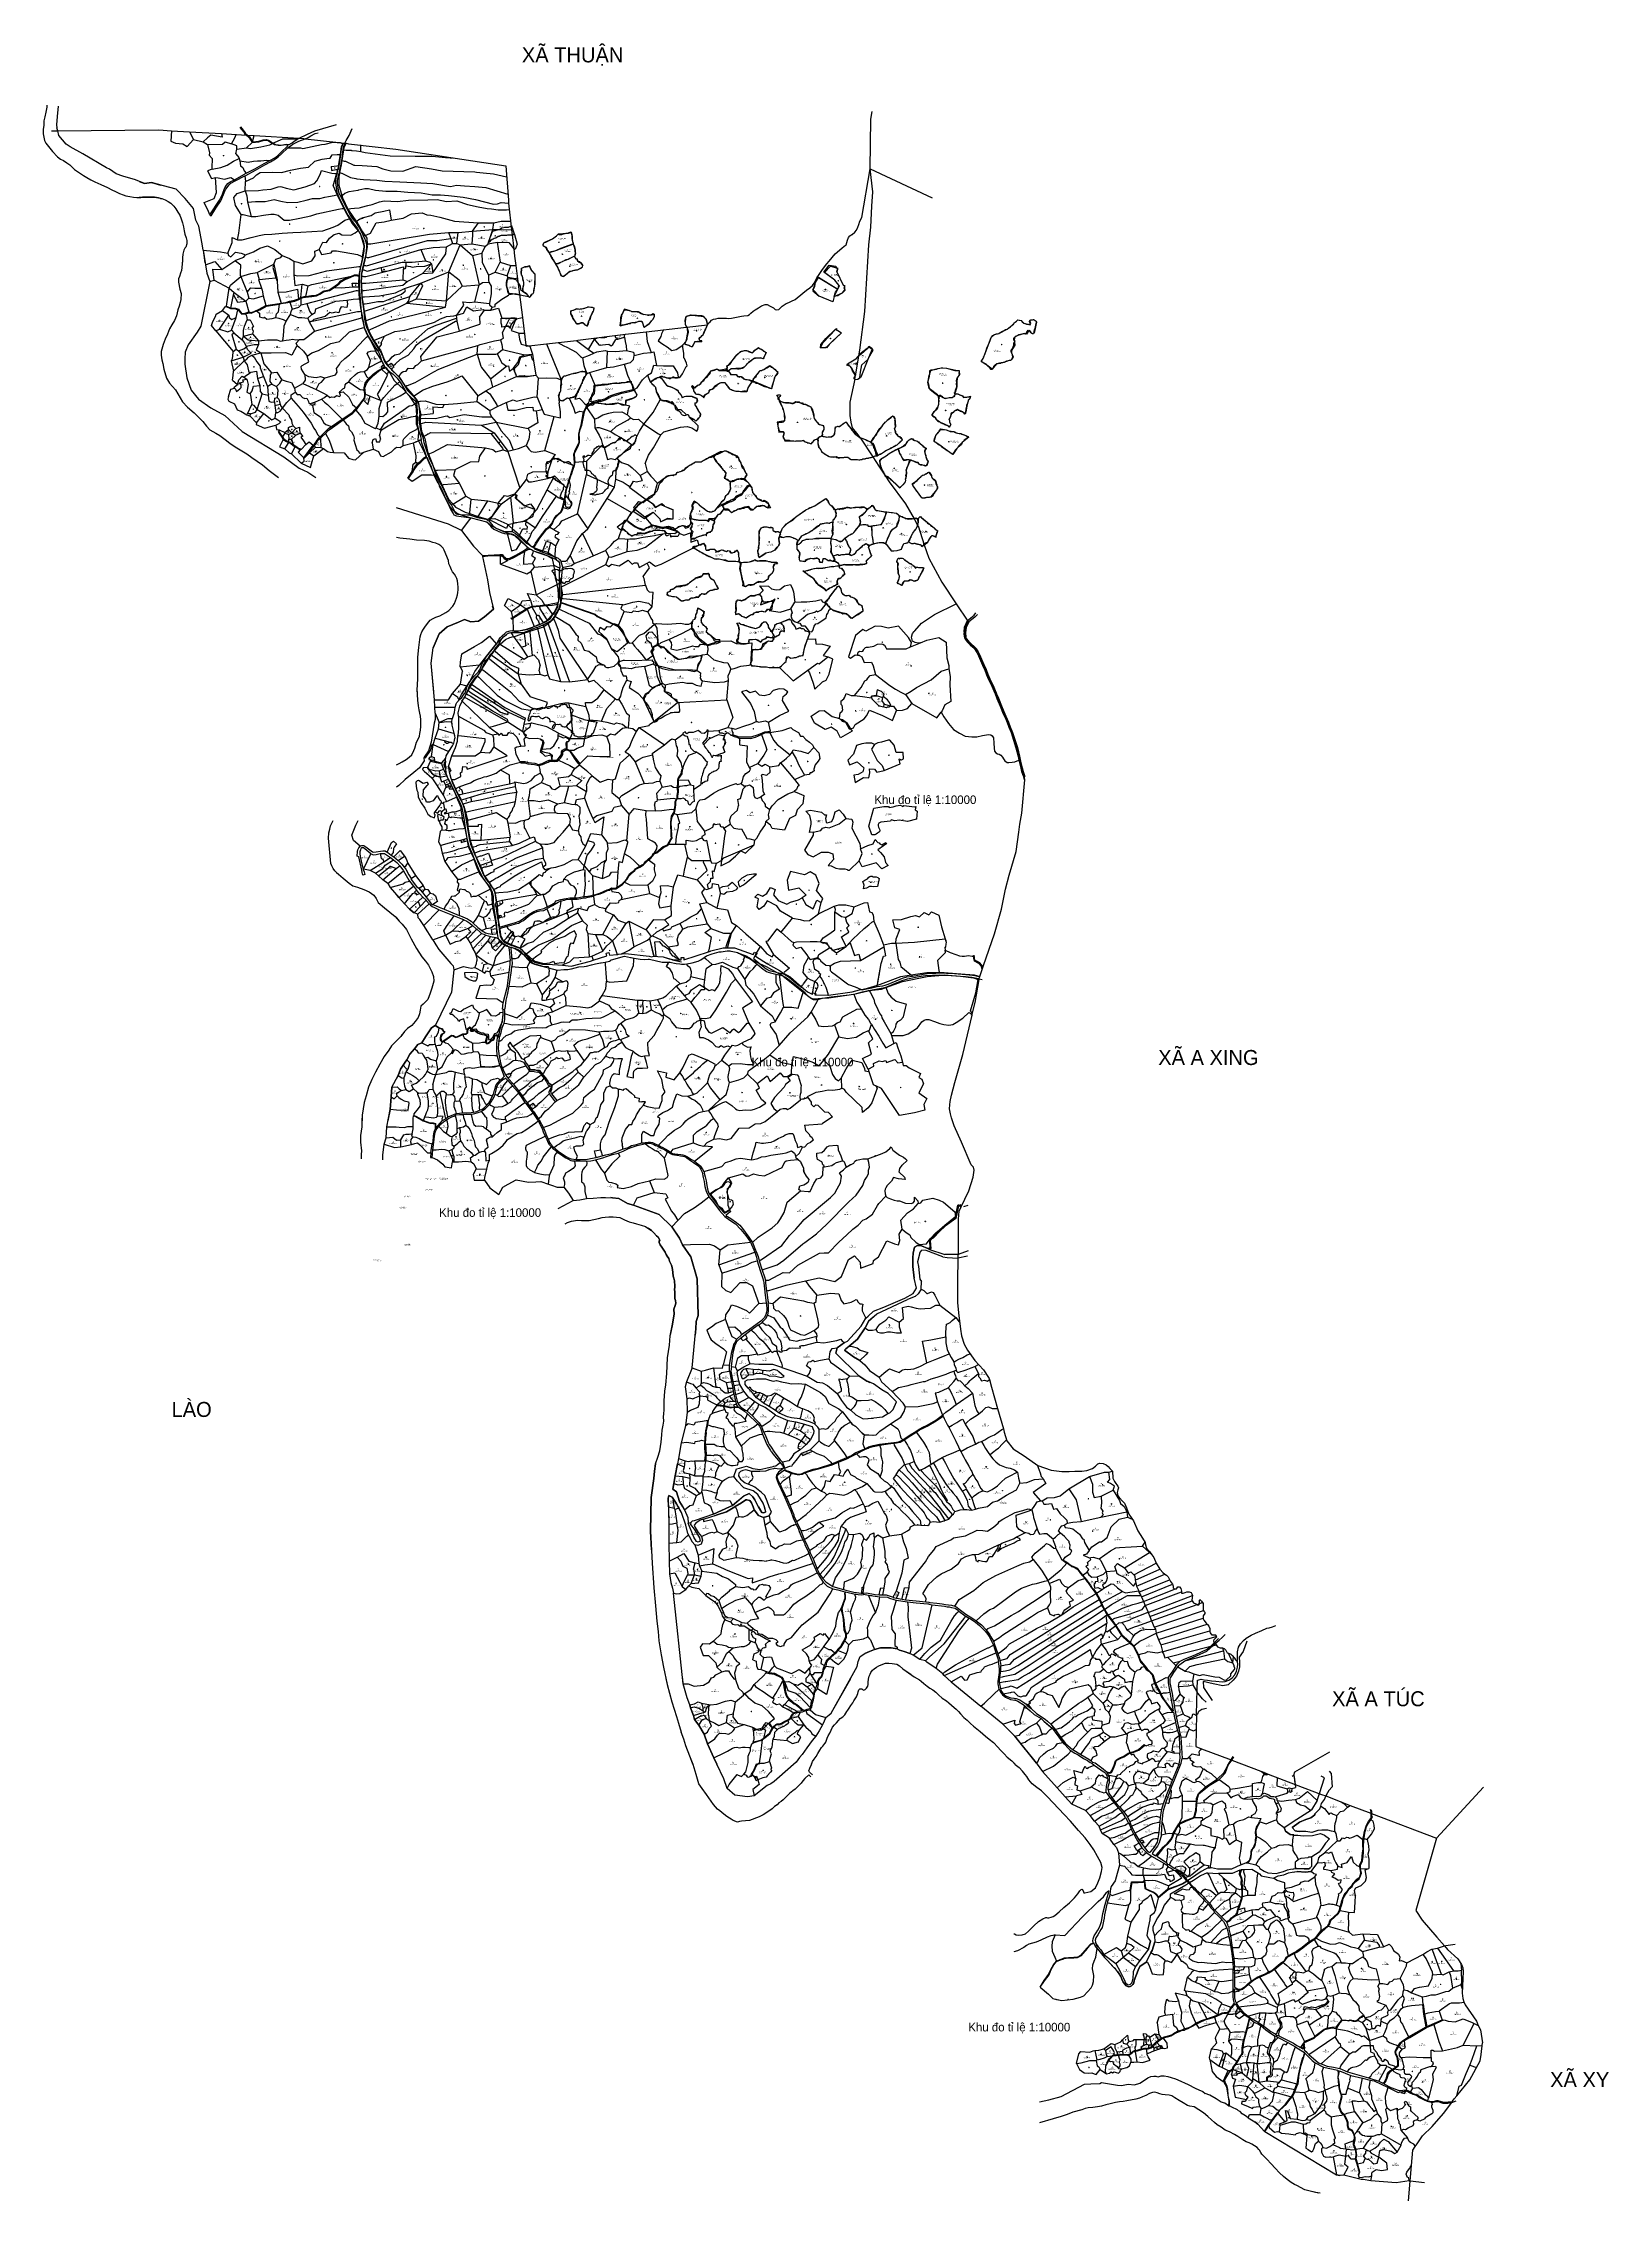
# Model space of a CAD drawing. Extents: x 542152 to 549455, y 1817764 to 1827825.
import ezdxf

# ---------------------------------------------------------------- set-up
doc = ezdxf.new("R2010")
doc.units = 0
for name, color, linetype in [('Level 1', 7, 'Continuous'), ('Level 10', 7, 'Continuous'), ('Level 11', 7, 'Continuous'), ('Level 15', 7, 'Continuous'), ('Level 17', 7, 'Continuous'), ('Level 19', 7, 'Continuous'), ('Level 20', 7, 'Continuous'), ('Level 23', 7, 'Continuous'), ('Level 29', 7, 'Continuous'), ('Level 30', 7, 'Continuous'), ('Level 31', 7, 'Continuous'), ('Level 32', 7, 'Continuous'), ('Level 46', 7, 'Continuous'), ('Level 48', 7, 'Continuous'), ('Level 50', 7, 'Continuous')]:
    doc.layers.add(name, color=color, linetype=linetype)

msp = doc.modelspace()

# ---------------------------------------------------------------- linework, layer by layer
at = {"layer": 'Level 1'}
for p, q in [((544248, 1826947), (544248, 1826950)), ((544343, 1826955), (544348, 1826940)), ((544345, 1826932), (544351, 1826932)), ((544494, 1826874), (544497, 1826874)), ((544512, 1826848), (544513, 1826848)), ((544622, 1826889), (544623, 1826888)), ((544623, 1826888), (544626, 1826885)), ((544383, 1826769), (544383, 1826774)), ((544540, 1826799), (544540, 1826798)), ((544540, 1826798), (544540, 1826798)), ((544575, 1826738), (544580, 1826738)), ((545853, 1826777), (545858, 1826776)), ((545854, 1826759), (545857, 1826770)), ((545857, 1826770), (545858, 1826776)), ((545858, 1826776), (545860, 1826775)), ((544388, 1826668), (544389, 1826675)), ((544388, 1826668), (544405, 1826658)), ((544389, 1826675), (544393, 1826697)), ((544405, 1826658), (544405, 1826658)), ((545743, 1826674), (545745, 1826679)), ((545745, 1826679), (545754, 1826708)), ((545841, 1826644), (545859, 1826677)), ((545841, 1826644), (545880, 1826660)), ((545891, 1826675), (545891, 1826694)), ((544329, 1826543), (544333, 1826543)), ((545150, 1826546), (545151, 1826550)), ((544370, 1826473), (544372, 1826473)), ((544639, 1826517), (544641, 1826516)), ((545192, 1826432), (545195, 1826433)), ((545819, 1826419), (545875, 1826474)), ((546729, 1826471), (546733, 1826469)), ((545469, 1826354), (545474, 1826356)), ((545778, 1826404), (545801, 1826405)), ((545903, 1826330), (545914, 1826318)), ((546004, 1826359), (546019, 1826396)), ((545309, 1826240), (545312, 1826241)), ((545341, 1826317), (545344, 1826321)), ((545343, 1826309), (545343, 1826310)), ((545356, 1826284), (545362, 1826280)), ((545914, 1826318), (545926, 1826305)), ((545952, 1826258), (545962, 1826265)), ((544917, 1826177), (544918, 1826178)), ((545132, 1826173), (545137, 1826174)), ((545136, 1826174), (545137, 1826174)), ((545137, 1826174), (545143, 1826177)), ((545548, 1826214), (545551, 1826216)), ((545715, 1826137), (545716, 1826137)), ((545715, 1826137), (545715, 1826137)), ((546328, 1826172), (546328, 1826176)), ((546328, 1826172), (546329, 1826172)), ((546328, 1826172), (546328, 1826172)), ((546328, 1826138), (546329, 1826139)), ((546406, 1826196), (546406, 1826196)), ((546406, 1826187), (546406, 1826188)), ((545195, 1826063), (545199, 1826065)), ((545695, 1825972), (545698, 1825972)), ((546009, 1825965), (546010, 1825965)), ((546128, 1826007), (546129, 1826005)), ((546137, 1825932), (546137, 1825932)), ((544516, 1825875), (544517, 1825875)), ((544627, 1825856), (544627, 1825856)), ((546055, 1825870), (546055, 1825870)), ((546056, 1825880), (546056, 1825880)), ((546062, 1825887), (546066, 1825889)), ((546238, 1825861), (546241, 1825860)), ((546284, 1825824), (546285, 1825823)), ((544542, 1825791), (544542, 1825791)), ((545100, 1825813), (545102, 1825813)), ((546161, 1825764), (546164, 1825767)), ((546206, 1825768), (546207, 1825763)), ((544961, 1825612), (544998, 1825638)), ((545317, 1825671), (545317, 1825671)), ((545319, 1825669), (545320, 1825669)), ((545327, 1825655), (545327, 1825656)), ((545503, 1825691), (545508, 1825689)), ((545096, 1825557), (545098, 1825558)), ((545135, 1825575), (545137, 1825575)), ((545171, 1825607), (545171, 1825608)), ((545836, 1825590), (545837, 1825590)), ((545849, 1825618), (545850, 1825620)), ((546017, 1825574), (546017, 1825574)), ((546017, 1825569), (546017, 1825574)), ((546131, 1825569), (546132, 1825570)), ((546219, 1825554), (546221, 1825556)), ((546219, 1825554), (546220, 1825555)), ((546297, 1825528), (546298, 1825529)), ((546315, 1825522), (546316, 1825522)), ((545185, 1825471), (545185, 1825471)), ((545359, 1825449), (545363, 1825448)), ((545385, 1825458), (545388, 1825460)), ((545583, 1825513), (545584, 1825518)), ((545583, 1825484), (545586, 1825492)), ((545911, 1825441), (545911, 1825441)), ((546005, 1825480), (546007, 1825483)), ((546010, 1825485), (546012, 1825486)), ((546015, 1825436), (546015, 1825437)), ((546028, 1825491), (546029, 1825491)), ((546081, 1825491), (546082, 1825491)), ((546082, 1825491), (546082, 1825491)), ((546188, 1825499), (546189, 1825500)), ((545555, 1825404), (545556, 1825404)), ((545739, 1825333), (545753, 1825317)), ((545750, 1825375), (545750, 1825375)), ((545835, 1825410), (545836, 1825410)), ((546137, 1825307), (546137, 1825306)), ((546168, 1825316), (546168, 1825316)), ((545591, 1825122), (545593, 1825123)), ((545591, 1825122), (545593, 1825123)), ((545919, 1825146), (545925, 1825143)), ((544993, 1825009), (545016, 1825020)), ((545399, 1825085), (545399, 1825089)), ((545445, 1825037), (545447, 1825043)), ((545555, 1825052), (545561, 1825047)), ((545558, 1825066), (545560, 1825063)), ((545558, 1825066), (545559, 1825063)), ((545565, 1825113), (545565, 1825113)), ((545570, 1825115), (545571, 1825116)), ((545571, 1825116), (545576, 1825118)), ((545687, 1825096), (545695, 1825096)), ((545705, 1825086), (545707, 1825085)), ((544958, 1824918), (544998, 1824930)), ((544594, 1824640), (544594, 1824641))]:
    msp.add_line(p, q, dxfattribs=at)
for points in [[(544237, 1826918), (544239, 1826922), (544242, 1826930), (544245, 1826938), (544248, 1826946), (544248, 1826946), (544248, 1826947)], [(544248, 1826947), (544250, 1826948), (544265, 1826953), (544279, 1826956)], [(544279, 1826956), (544280, 1826956), (544292, 1826964), (544309, 1826967), (544312, 1826967), (544322, 1826967), (544333, 1826972), (544336, 1826974), (544336, 1826973), (544341, 1826960), (544343, 1826955)], [(544286, 1826928), (544290, 1826929), (544295, 1826930), (544299, 1826930)], [(544299, 1826930), (544303, 1826930), (544308, 1826930), (544312, 1826930), (544315, 1826930), (544320, 1826931), (544323, 1826931), (544328, 1826931), (544330, 1826931)], [(544330, 1826931), (544331, 1826931), (544334, 1826931), (544334, 1826931)], [(544334, 1826931), (544336, 1826931), (544339, 1826931)], [(544341, 1826931), (544341, 1826932), (544339, 1826931), (544339, 1826931)], [(544341, 1826931), (544341, 1826931), (544342, 1826931), (544345, 1826932)], [(544351, 1826932), (544351, 1826932), (544351, 1826933), (544350, 1826935), (544348, 1826940)], [(544546, 1826926), (544548, 1826928), (544553, 1826932), (544554, 1826933), (544556, 1826935), (544556, 1826935)], [(544556, 1826935), (544561, 1826932), (544571, 1826933), (544579, 1826936), (544587, 1826937), (544595, 1826938), (544602, 1826939), (544607, 1826940), (544613, 1826943), (544614, 1826943)], [(544614, 1826943), (544615, 1826943), (544617, 1826939), (544618, 1826931), (544620, 1826924)], [(544234, 1826899), (544233, 1826903), (544234, 1826906), (544235, 1826910), (544236, 1826914)], [(544234, 1826899), (544234, 1826899), (544234, 1826899), (544238, 1826902), (544239, 1826904)], [(544236, 1826914), (544236, 1826916), (544237, 1826918)], [(544239, 1826904), (544240, 1826906), (544246, 1826910), (544246, 1826910)], [(544246, 1826910), (544246, 1826910), (544247, 1826910)], [(544247, 1826910), (544248, 1826911), (544251, 1826913)], [(544251, 1826913), (544253, 1826913), (544254, 1826914), (544256, 1826915)], [(544256, 1826915), (544258, 1826915), (544264, 1826917)], [(544264, 1826917), (544269, 1826922), (544274, 1826925)], [(544274, 1826925), (544278, 1826924), (544280, 1826925), (544284, 1826927), (544286, 1826928)], [(544485, 1826886), (544486, 1826887), (544486, 1826888), (544486, 1826889), (544488, 1826894)], [(544488, 1826894), (544489, 1826895), (544492, 1826896)], [(544491, 1826876), (544493, 1826874), (544494, 1826874)], [(544492, 1826896), (544496, 1826897), (544506, 1826901), (544515, 1826906), (544525, 1826910), (544534, 1826915), (544541, 1826922), (544546, 1826926)], [(544497, 1826874), (544502, 1826865), (544505, 1826858), (544511, 1826850), (544513, 1826848)], [(544512, 1826848), (544512, 1826846), (544513, 1826845), (544516, 1826839), (544521, 1826832), (544522, 1826830), (544526, 1826825), (544527, 1826824), (544528, 1826821), (544529, 1826818), (544530, 1826816), (544532, 1826814), (544533, 1826814), (544535, 1826808), (544537, 1826804), (544539, 1826802), (544540, 1826799)], [(544513, 1826848), (544516, 1826849), (544521, 1826853), (544529, 1826854), (544530, 1826854), (544539, 1826856)], [(544539, 1826856), (544548, 1826860), (544552, 1826862), (544553, 1826862), (544555, 1826863), (544557, 1826864), (544557, 1826864), (544567, 1826869), (544622, 1826889)], [(544601, 1826818), (544608, 1826822), (544616, 1826825), (544623, 1826829), (544632, 1826833)], [(544620, 1826910), (544619, 1826917), (544620, 1826924)], [(544620, 1826910), (544620, 1826909), (544621, 1826901)], [(544621, 1826901), (544621, 1826900), (544624, 1826892), (544622, 1826889)], [(544626, 1826885), (544628, 1826883), (544630, 1826875), (544632, 1826867), (544634, 1826860)], [(544634, 1826852), (544635, 1826845), (544634, 1826839), (544632, 1826833)], [(544634, 1826852), (544633, 1826854), (544634, 1826860)], [(544381, 1826758), (544383, 1826767), (544383, 1826769)], [(544381, 1826758), (544381, 1826756), (544382, 1826745)], [(544382, 1826745), (544386, 1826739), (544386, 1826738)], [(544383, 1826774), (544383, 1826775), (544399, 1826781)], [(544386, 1826738), (544388, 1826725), (544391, 1826715), (544393, 1826709)], [(544399, 1826781), (544400, 1826781), (544405, 1826781), (544405, 1826781)], [(544405, 1826781), (544413, 1826784), (544418, 1826787), (544420, 1826786)], [(544420, 1826786), (544424, 1826776), (544424, 1826776), (544424, 1826776), (544427, 1826769), (544432, 1826763), (544436, 1826758), (544441, 1826752), (544443, 1826750), (544446, 1826748), (544447, 1826747)], [(544440, 1826663), (544441, 1826672), (544442, 1826681), (544445, 1826691), (544445, 1826698), (544446, 1826711), (544446, 1826712), (544446, 1826713), (544446, 1826715), (544447, 1826721), (544447, 1826724), (544447, 1826736), (544447, 1826747)], [(544540, 1826798), (544541, 1826795), (544541, 1826795), (544542, 1826795), (544544, 1826791), (544545, 1826790), (544548, 1826785), (544553, 1826777), (544557, 1826768), (544560, 1826762), (544561, 1826759), (544564, 1826752), (544564, 1826750), (544567, 1826742), (544569, 1826741), (544570, 1826740), (544573, 1826738), (544575, 1826738), (544575, 1826738)], [(544540, 1826798), (544546, 1826798), (544546, 1826798), (544548, 1826797), (544550, 1826797)], [(544550, 1826797), (544552, 1826796), (544553, 1826796), (544556, 1826798), (544559, 1826799), (544559, 1826799), (544563, 1826801), (544564, 1826802), (544566, 1826803)], [(544566, 1826803), (544567, 1826804), (544575, 1826807)], [(544575, 1826807), (544576, 1826808), (544576, 1826808)], [(544576, 1826808), (544580, 1826810), (544581, 1826810), (544584, 1826812), (544584, 1826812), (544585, 1826813), (544586, 1826813), (544592, 1826816), (544601, 1826818)], [(544580, 1826738), (544580, 1826739), (544588, 1826744), (544596, 1826750), (544599, 1826753)], [(544599, 1826753), (544604, 1826758), (544608, 1826762), (544608, 1826762), (544609, 1826762), (544609, 1826762), (544609, 1826762), (544610, 1826762), (544610, 1826762)], [(544610, 1826762), (544611, 1826762), (544611, 1826762)], [(544611, 1826762), (544611, 1826762), (544612, 1826761), (544615, 1826762), (544619, 1826763), (544621, 1826763), (544623, 1826764), (544625, 1826765)], [(544611, 1826762), (544611, 1826762), (544611, 1826762)], [(544625, 1826765), (544629, 1826766), (544635, 1826767), (544644, 1826768)], [(544640, 1826818), (544642, 1826817), (544644, 1826809)], [(544644, 1826809), (544652, 1826804), (544661, 1826799)], [(544644, 1826768), (544653, 1826772), (544661, 1826776), (544667, 1826782)], [(544661, 1826799), (544665, 1826794), (544669, 1826788)], [(545754, 1826708), (545769, 1826732), (545859, 1826677)], [(545844, 1826720), (545796, 1826756), (545824, 1826785), (545853, 1826777)], [(544388, 1826668), (544382, 1826671), (544379, 1826688), (544378, 1826692), (544362, 1826720), (544361, 1826720), (544352, 1826723), (544341, 1826725), (544322, 1826724), (544319, 1826727), (544316, 1826724), (544313, 1826716), (544312, 1826709), (544312, 1826705), (544314, 1826689), (544315, 1826684), (544316, 1826676), (544320, 1826660), (544325, 1826658), (544332, 1826658), (544341, 1826658), (544356, 1826655), (544363, 1826655), (544366, 1826653), (544371, 1826652), (544373, 1826652), (544391, 1826648), (544401, 1826646), (544408, 1826645), (544416, 1826644), (544416, 1826644)], [(544420, 1826639), (544421, 1826639), (544422, 1826641)], [(544422, 1826641), (544422, 1826641), (544424, 1826642), (544425, 1826644), (544425, 1826644)], [(544425, 1826644), (544429, 1826652), (544433, 1826656), (544437, 1826658)], [(544437, 1826658), (544437, 1826658), (544440, 1826663)], [(545743, 1826674), (545742, 1826670), (545771, 1826645)], [(545864, 1826697), (545864, 1826697), (545844, 1826720)], [(545859, 1826677), (545861, 1826685), (545864, 1826697)], [(545880, 1826660), (545891, 1826675), (545891, 1826675)], [(544322, 1826505), (544311, 1826505), (544301, 1826502), (544292, 1826500), (544291, 1826509), (544289, 1826519), (544289, 1826527), (544288, 1826535), (544289, 1826543), (544297, 1826542), (544308, 1826541), (544317, 1826541), (544325, 1826543), (544329, 1826543)], [(544356, 1826534), (544360, 1826536), (544361, 1826541), (544353, 1826542), (544344, 1826543), (544334, 1826543), (544333, 1826543)], [(544346, 1826525), (544352, 1826531), (544356, 1826534)], [(544614, 1826563), (544613, 1826569), (544615, 1826574), (544616, 1826578)], [(544614, 1826563), (544617, 1826558), (544620, 1826555), (544621, 1826549), (544623, 1826542)], [(544616, 1826578), (544622, 1826579), (544624, 1826580)], [(544623, 1826542), (544627, 1826535), (544632, 1826529), (544635, 1826525)], [(544624, 1826580), (544626, 1826580), (544632, 1826582), (544638, 1826586), (544643, 1826587), (544647, 1826586), (544653, 1826585)], [(544653, 1826585), (544659, 1826586), (544665, 1826586)], [(544665, 1826586), (544672, 1826587), (544679, 1826589), (544686, 1826592)], [(544678, 1826511), (544681, 1826510), (544688, 1826506), (544691, 1826506), (544693, 1826510), (544695, 1826516), (544697, 1826522), (544698, 1826529), (544698, 1826530)], [(544693, 1826595), (544699, 1826595), (544706, 1826594), (544707, 1826594)], [(544698, 1826530), (544699, 1826533), (544702, 1826539), (544704, 1826546), (544705, 1826548)], [(544705, 1826548), (544708, 1826554), (544711, 1826562)], [(544707, 1826594), (544713, 1826593), (544720, 1826591)], [(544711, 1826562), (544714, 1826569), (544718, 1826574)], [(544718, 1826574), (544720, 1826580), (544721, 1826586)], [(544845, 1826518), (544845, 1826522), (544846, 1826529), (544846, 1826535)], [(544846, 1826535), (544847, 1826545), (544851, 1826561)], [(544851, 1826561), (544856, 1826566), (544859, 1826573), (544863, 1826584)], [(544863, 1826584), (544864, 1826581), (544870, 1826581), (544885, 1826578)], [(544897, 1826574), (544908, 1826573), (544912, 1826573), (544922, 1826572), (544926, 1826572), (544929, 1826572), (544941, 1826564), (544953, 1826559)], [(544913, 1826522), (544915, 1826523), (544922, 1826525), (544930, 1826528)], [(544930, 1826528), (544937, 1826529), (544944, 1826529)], [(544944, 1826529), (544945, 1826526), (544948, 1826522), (544949, 1826516), (544950, 1826512)], [(544971, 1826557), (544977, 1826557), (544990, 1826558)], [(544980, 1826518), (544989, 1826528), (544990, 1826530)], [(544990, 1826558), (545001, 1826559), (545004, 1826558)], [(544990, 1826530), (544990, 1826530), (544993, 1826533), (544998, 1826538)], [(545146, 1826525), (545147, 1826531), (545148, 1826539)], [(545148, 1826539), (545149, 1826546), (545150, 1826546)], [(545151, 1826550), (545151, 1826550), (545156, 1826552), (545161, 1826553), (545167, 1826555), (545171, 1826556), (545171, 1826556)], [(545171, 1826556), (545175, 1826556), (545175, 1826556)], [(545175, 1826556), (545180, 1826556), (545185, 1826556), (545190, 1826556), (545194, 1826555)], [(545194, 1826555), (545196, 1826555), (545201, 1826555), (545206, 1826553), (545208, 1826553)], [(545208, 1826553), (545212, 1826553), (545216, 1826553), (545217, 1826553)], [(545217, 1826553), (545221, 1826552), (545226, 1826552), (545229, 1826551)], [(545229, 1826551), (545234, 1826549), (545237, 1826546)], [(545237, 1826546), (545239, 1826542), (545241, 1826539), (545244, 1826537)], [(545244, 1826537), (545246, 1826531), (545247, 1826524), (545249, 1826516), (545247, 1826508), (545246, 1826501)], [(546671, 1826509), (546678, 1826514), (546682, 1826520), (546686, 1826523), (546692, 1826528), (546698, 1826535)], [(546698, 1826535), (546705, 1826533), (546713, 1826531), (546719, 1826526), (546726, 1826519)], [(546744, 1826514), (546747, 1826514), (546748, 1826514), (546754, 1826513), (546755, 1826519), (546753, 1826527), (546755, 1826532), (546757, 1826534)], [(546757, 1826534), (546761, 1826534), (546766, 1826535), (546771, 1826536)], [(546771, 1826536), (546775, 1826534), (546775, 1826534)], [(546775, 1826534), (546778, 1826532), (546783, 1826528)], [(544322, 1826505), (544325, 1826501), (544332, 1826495)], [(544332, 1826495), (544332, 1826502), (544333, 1826502), (544333, 1826505), (544335, 1826511)], [(544335, 1826511), (544340, 1826518), (544346, 1826525)], [(544635, 1826525), (544638, 1826517), (544639, 1826517)], [(544641, 1826516), (544643, 1826516), (544649, 1826516)], [(544649, 1826516), (544655, 1826518), (544661, 1826520)], [(544661, 1826520), (544667, 1826521), (544668, 1826521)], [(544668, 1826521), (544672, 1826519), (544672, 1826518)], [(544672, 1826518), (544675, 1826516), (544678, 1826511)], [(544844, 1826506), (544843, 1826506), (544843, 1826512), (544845, 1826518)], [(544844, 1826506), (544844, 1826506), (544850, 1826510), (544855, 1826512), (544862, 1826512), (544869, 1826513), (544875, 1826515), (544877, 1826515), (544879, 1826516), (544882, 1826517), (544883, 1826517)], [(544883, 1826517), (544891, 1826518), (544891, 1826518), (544895, 1826520), (544900, 1826522)], [(544900, 1826522), (544908, 1826521), (544913, 1826522)], [(544950, 1826512), (544951, 1826508), (544952, 1826507)], [(544952, 1826507), (544954, 1826502), (544956, 1826500)], [(544956, 1826500), (544961, 1826503), (544964, 1826506)], [(544964, 1826506), (544967, 1826509), (544968, 1826509), (544970, 1826511), (544979, 1826517), (544980, 1826518)], [(545143, 1826423), (545143, 1826422), (545144, 1826426), (545148, 1826431), (545152, 1826437)], [(545146, 1826525), (545146, 1826519), (545147, 1826514)], [(545147, 1826514), (545147, 1826513), (545149, 1826506)], [(545149, 1826506), (545155, 1826499), (545158, 1826493)], [(545158, 1826493), (545159, 1826487), (545160, 1826481), (545160, 1826475), (545159, 1826470), (545158, 1826464), (545156, 1826457), (545155, 1826450), (545154, 1826443), (545152, 1826437)], [(545186, 1826418), (545189, 1826426), (545192, 1826432), (545192, 1826432)], [(545195, 1826433), (545197, 1826434), (545202, 1826435), (545206, 1826434), (545211, 1826433)], [(545211, 1826433), (545215, 1826434), (545217, 1826434)], [(545214, 1826438), (545214, 1826447), (545217, 1826452), (545217, 1826453)], [(545214, 1826438), (545216, 1826437), (545219, 1826436), (545220, 1826436), (545223, 1826436), (545225, 1826434)], [(545217, 1826453), (545221, 1826455), (545223, 1826458), (545226, 1826462)], [(545217, 1826434), (545219, 1826433), (545222, 1826434)], [(545222, 1826434), (545222, 1826434), (545225, 1826434)], [(545226, 1826462), (545229, 1826463), (545231, 1826465)], [(545231, 1826465), (545231, 1826468), (545234, 1826474), (545237, 1826481), (545240, 1826488), (545243, 1826493)], [(545243, 1826493), (545246, 1826500), (545246, 1826501)], [(545778, 1826404), (545788, 1826427), (545849, 1826491)], [(545849, 1826491), (545852, 1826494), (545853, 1826488)], [(545853, 1826488), (545853, 1826486), (545858, 1826485)], [(546548, 1826382), (546551, 1826391), (546554, 1826402), (546558, 1826413), (546563, 1826423), (546566, 1826430), (546569, 1826439), (546574, 1826452)], [(546574, 1826452), (546582, 1826461), (546589, 1826466)], [(546589, 1826466), (546598, 1826469), (546610, 1826471)], [(546610, 1826471), (546616, 1826475), (546627, 1826481), (546635, 1826485), (546641, 1826489), (546649, 1826491)], [(546649, 1826491), (546657, 1826497), (546664, 1826502), (546671, 1826509)], [(546669, 1826380), (546667, 1826387), (546667, 1826392), (546670, 1826397), (546671, 1826400), (546674, 1826402), (546677, 1826408), (546680, 1826416), (546680, 1826423), (546680, 1826425), (546680, 1826428), (546682, 1826431)], [(546681, 1826437), (546680, 1826443), (546680, 1826447), (546681, 1826452), (546686, 1826456), (546691, 1826460), (546696, 1826462), (546703, 1826464)], [(546682, 1826431), (546684, 1826433), (546686, 1826437), (546681, 1826437)], [(546703, 1826464), (546703, 1826464), (546705, 1826464)], [(546705, 1826464), (546711, 1826466), (546720, 1826469), (546728, 1826471), (546729, 1826471)], [(546726, 1826519), (546731, 1826518), (546738, 1826515), (546744, 1826514)], [(546733, 1826469), (546734, 1826469), (546739, 1826474), (546744, 1826481), (546747, 1826487), (546750, 1826485)], [(546750, 1826485), (546753, 1826482), (546757, 1826480)], [(546757, 1826480), (546757, 1826477), (546758, 1826475)], [(546758, 1826475), (546761, 1826474), (546762, 1826473), (546764, 1826472), (546766, 1826471), (546770, 1826471)], [(546770, 1826471), (546771, 1826471), (546772, 1826472)], [(546772, 1826472), (546772, 1826473), (546774, 1826476), (546775, 1826482), (546776, 1826488), (546779, 1826495), (546780, 1826502)], [(546780, 1826502), (546782, 1826509), (546783, 1826517), (546785, 1826523)], [(545143, 1826423), (545150, 1826420), (545156, 1826418), (545163, 1826416)], [(545163, 1826416), (545169, 1826414), (545174, 1826411)], [(545349, 1826323), (545356, 1826330), (545363, 1826337), (545366, 1826343), (545367, 1826345)], [(545367, 1826345), (545369, 1826348), (545371, 1826351), (545374, 1826355), (545375, 1826356)], [(545375, 1826356), (545378, 1826358), (545380, 1826362), (545384, 1826366), (545387, 1826371)], [(545387, 1826371), (545393, 1826375), (545397, 1826379), (545400, 1826383), (545405, 1826386), (545409, 1826388)], [(545407, 1826307), (545414, 1826310), (545421, 1826313), (545427, 1826318), (545433, 1826324), (545438, 1826331), (545442, 1826336)], [(545409, 1826388), (545409, 1826388), (545414, 1826389), (545417, 1826390)], [(545417, 1826390), (545418, 1826390), (545423, 1826391)], [(545423, 1826391), (545427, 1826392), (545433, 1826391), (545435, 1826390), (545439, 1826390)], [(545439, 1826390), (545441, 1826389), (545444, 1826386), (545447, 1826385), (545450, 1826384), (545454, 1826383), (545458, 1826382), (545461, 1826381)], [(545442, 1826336), (545448, 1826341), (545457, 1826347), (545466, 1826354), (545469, 1826354)], [(545461, 1826381), (545466, 1826385), (545470, 1826390), (545475, 1826395), (545480, 1826398), (545484, 1826401), (545488, 1826404), (545493, 1826401), (545494, 1826401)], [(545474, 1826356), (545475, 1826356), (545487, 1826357), (545498, 1826358)], [(545494, 1826401), (545498, 1826400), (545503, 1826398), (545507, 1826394), (545510, 1826391)], [(545498, 1826358), (545509, 1826354), (545513, 1826357)], [(545510, 1826391), (545512, 1826389), (545519, 1826385), (545522, 1826379), (545519, 1826373), (545516, 1826365), (545514, 1826359)], [(545513, 1826357), (545513, 1826357), (545514, 1826359)], [(545801, 1826405), (545804, 1826405), (545819, 1826419)], [(546019, 1826396), (546021, 1826400), (546003, 1826411), (545996, 1826401), (545962, 1826375), (545942, 1826352)], [(545962, 1826265), (545968, 1826269), (546004, 1826359)], [(546527, 1826341), (546536, 1826336), (546543, 1826333), (546549, 1826329), (546553, 1826324), (546554, 1826323)], [(546537, 1826355), (546539, 1826361), (546539, 1826361), (546537, 1826360), (546537, 1826361), (546539, 1826363), (546539, 1826364), (546539, 1826364), (546544, 1826373), (546548, 1826382)], [(546578, 1826304), (546584, 1826311), (546587, 1826318), (546593, 1826324), (546599, 1826329)], [(546599, 1826329), (546607, 1826331), (546612, 1826332)], [(546612, 1826332), (546616, 1826333), (546617, 1826333)], [(546617, 1826333), (546622, 1826335), (546629, 1826336), (546636, 1826337)], [(546636, 1826337), (546642, 1826341), (546651, 1826344), (546659, 1826346), (546664, 1826346), (546669, 1826350)], [(546669, 1826380), (546670, 1826376), (546671, 1826374)], [(546669, 1826350), (546670, 1826351), (546671, 1826354)], [(546671, 1826374), (546672, 1826373), (546672, 1826373)], [(546671, 1826354), (546672, 1826355), (546675, 1826362), (546675, 1826366)], [(546672, 1826373), (546672, 1826368), (546674, 1826366), (546675, 1826366)], [(546675, 1826366), (546675, 1826366), (546675, 1826366)], [(544567, 1826212), (544567, 1826214), (544569, 1826219), (544569, 1826224), (544569, 1826229), (544569, 1826230), (544570, 1826231), (544571, 1826232), (544571, 1826235), (544570, 1826237), (544570, 1826240), (544570, 1826241), (544570, 1826245), (544570, 1826249), (544570, 1826252), (544571, 1826256), (544574, 1826262), (544576, 1826266)], [(544576, 1826266), (544577, 1826268), (544580, 1826272)], [(544580, 1826272), (544584, 1826273), (544590, 1826274)], [(544590, 1826274), (544596, 1826277), (544602, 1826278), (544605, 1826279)], [(544605, 1826279), (544608, 1826280), (544616, 1826283)], [(544616, 1826283), (544622, 1826284), (544626, 1826285)], [(544626, 1826285), (544628, 1826286), (544629, 1826286)], [(544629, 1826286), (544636, 1826286), (544642, 1826287), (544647, 1826289), (544651, 1826290), (544655, 1826292)], [(544644, 1826195), (544645, 1826194), (544649, 1826199), (544651, 1826205), (544654, 1826211), (544656, 1826216), (544658, 1826222), (544661, 1826228), (544663, 1826234), (544665, 1826238), (544667, 1826240), (544668, 1826246), (544668, 1826247), (544669, 1826249)], [(544655, 1826292), (544660, 1826293), (544662, 1826294), (544666, 1826295), (544668, 1826295), (544670, 1826294)], [(544669, 1826249), (544670, 1826253), (544672, 1826258), (544674, 1826264), (544678, 1826270), (544683, 1826275), (544684, 1826275)], [(544670, 1826294), (544672, 1826294), (544676, 1826294), (544679, 1826295), (544680, 1826292), (544680, 1826290), (544680, 1826289), (544682, 1826287), (544683, 1826284), (544684, 1826280), (544682, 1826277), (544684, 1826275)], [(544684, 1826275), (544684, 1826275), (544684, 1826275)], [(544726, 1826148), (544725, 1826147), (544720, 1826143), (544717, 1826138), (544712, 1826135), (544706, 1826137), (544703, 1826141), (544702, 1826142), (544704, 1826143), (544705, 1826144), (544703, 1826143), (544700, 1826142), (544699, 1826142), (544698, 1826141), (544694, 1826134), (544694, 1826133), (544693, 1826133), (544690, 1826131), (544690, 1826131), (544691, 1826135), (544690, 1826137), (544690, 1826140), (544692, 1826144), (544695, 1826148), (544697, 1826151), (544699, 1826154), (544700, 1826157), (544701, 1826162), (544703, 1826166), (544706, 1826170), (544707, 1826174), (544709, 1826177), (544711, 1826180), (544712, 1826183), (544713, 1826186), (544715, 1826191), (544716, 1826194), (544718, 1826197), (544720, 1826200), (544721, 1826204), (544721, 1826208), (544721, 1826211), (544722, 1826216), (544722, 1826223), (544721, 1826226), (544722, 1826229), (544726, 1826230), (544732, 1826230), (544738, 1826231), (544740, 1826231), (544744, 1826231), (544747, 1826232), (544754, 1826233), (544759, 1826234), (544765, 1826235), (544771, 1826235), (544779, 1826235), (544784, 1826235), (544789, 1826236), (544794, 1826236), (544799, 1826237), (544805, 1826238), (544809, 1826239), (544815, 1826240), (544820, 1826240), (544822, 1826242), (544827, 1826241), (544829, 1826240)], [(544829, 1826240), (544832, 1826239), (544838, 1826239), (544844, 1826240), (544849, 1826241), (544855, 1826242), (544862, 1826243), (544865, 1826243)], [(544865, 1826243), (544866, 1826243), (544871, 1826244), (544874, 1826246), (544878, 1826247), (544883, 1826247), (544888, 1826247), (544891, 1826249), (544894, 1826247), (544895, 1826241), (544898, 1826237), (544899, 1826234), (544901, 1826230), (544902, 1826226), (544904, 1826222), (544906, 1826218), (544905, 1826216), (544906, 1826210), (544906, 1826209), (544906, 1826209)], [(545009, 1826221), (545004, 1826225), (545000, 1826230), (544996, 1826232), (544993, 1826236), (544990, 1826239), (544988, 1826243), (544987, 1826247), (544991, 1826247), (544995, 1826250), (544998, 1826252), (545001, 1826255), (545004, 1826256), (545007, 1826258), (545011, 1826260), (545014, 1826262), (545017, 1826265), (545020, 1826265), (545023, 1826266), (545026, 1826268), (545028, 1826269), (545028, 1826269)], [(545118, 1826266), (545118, 1826264), (545113, 1826264), (545109, 1826263), (545106, 1826262), (545106, 1826262), (545105, 1826262), (545100, 1826262), (545097, 1826266), (545093, 1826268), (545090, 1826268), (545089, 1826268), (545086, 1826266), (545084, 1826264), (545082, 1826263), (545080, 1826262), (545076, 1826260), (545076, 1826260), (545075, 1826260), (545073, 1826260), (545070, 1826262), (545066, 1826261), (545066, 1826262), (545064, 1826262), (545064, 1826262), (545064, 1826262), (545063, 1826263), (545061, 1826263), (545059, 1826264), (545058, 1826264), (545055, 1826265), (545053, 1826266), (545051, 1826267), (545048, 1826268), (545044, 1826268), (545039, 1826270), (545036, 1826270), (545033, 1826270), (545033, 1826270), (545029, 1826269), (545029, 1826269), (545028, 1826269)], [(545028, 1826269), (545029, 1826268), (545034, 1826263), (545038, 1826259), (545040, 1826257), (545043, 1826254)], [(545043, 1826254), (545045, 1826251), (545046, 1826248), (545048, 1826244)], [(545048, 1826244), (545053, 1826237), (545059, 1826231), (545060, 1826230)], [(545060, 1826230), (545067, 1826226), (545074, 1826224)], [(545177, 1826225), (545177, 1826225), (545177, 1826225), (545178, 1826226), (545181, 1826228)], [(545177, 1826225), (545178, 1826224), (545180, 1826222), (545180, 1826218), (545185, 1826216), (545186, 1826210), (545186, 1826204)], [(545181, 1826228), (545183, 1826225), (545184, 1826224), (545187, 1826219), (545192, 1826217)], [(545192, 1826217), (545193, 1826217), (545198, 1826222), (545198, 1826223), (545202, 1826226), (545204, 1826228)], [(545204, 1826228), (545207, 1826230), (545211, 1826231), (545212, 1826232)], [(545212, 1826232), (545219, 1826238), (545225, 1826245), (545234, 1826252), (545239, 1826260), (545244, 1826265), (545251, 1826270), (545256, 1826276), (545258, 1826279), (545262, 1826283), (545263, 1826285), (545265, 1826290), (545268, 1826297), (545277, 1826298), (545284, 1826300), (545289, 1826303)], [(545282, 1826219), (545285, 1826222), (545290, 1826226), (545295, 1826229), (545296, 1826231), (545300, 1826235), (545304, 1826238)], [(545289, 1826303), (545290, 1826304), (545294, 1826305)], [(545294, 1826305), (545300, 1826303), (545304, 1826299)], [(545304, 1826299), (545312, 1826298), (545319, 1826299), (545320, 1826299), (545321, 1826299), (545328, 1826299), (545335, 1826299), (545342, 1826296), (545348, 1826294), (545353, 1826289), (545356, 1826284), (545356, 1826284)], [(545304, 1826238), (545307, 1826240), (545309, 1826240)], [(545312, 1826241), (545314, 1826242), (545319, 1826243), (545325, 1826243), (545330, 1826243)], [(545330, 1826243), (545334, 1826240), (545337, 1826236), (545340, 1826230), (545343, 1826227), (545345, 1826224)], [(545338, 1826306), (545337, 1826306), (545338, 1826306)], [(545338, 1826306), (545340, 1826307), (545343, 1826308), (545343, 1826309)], [(545338, 1826306), (545339, 1826306), (545344, 1826300)], [(545341, 1826317), (545341, 1826317), (545342, 1826316)], [(545342, 1826316), (545343, 1826312), (545343, 1826310)], [(545344, 1826321), (545345, 1826321), (545349, 1826323)], [(545344, 1826300), (545351, 1826299), (545355, 1826303), (545359, 1826306)], [(545359, 1826306), (545367, 1826307), (545374, 1826307), (545382, 1826307), (545383, 1826307)], [(545362, 1826280), (545363, 1826279), (545367, 1826280)], [(545367, 1826280), (545371, 1826280), (545377, 1826279), (545384, 1826279)], [(545383, 1826307), (545390, 1826306), (545399, 1826306), (545407, 1826307)], [(545384, 1826279), (545391, 1826271), (545395, 1826270)], [(545395, 1826270), (545399, 1826268), (545406, 1826270), (545410, 1826269)], [(545410, 1826269), (545414, 1826267), (545420, 1826261), (545425, 1826258)], [(545425, 1826258), (545428, 1826257), (545436, 1826256), (545442, 1826255), (545447, 1826255)], [(545439, 1826213), (545440, 1826217), (545443, 1826223), (545448, 1826228), (545452, 1826234)], [(545447, 1826255), (545453, 1826250), (545457, 1826247), (545457, 1826243)], [(545452, 1826234), (545455, 1826239), (545457, 1826242)], [(545457, 1826242), (545457, 1826243), (545457, 1826243)], [(545462, 1826250), (545464, 1826256), (545466, 1826260)], [(545462, 1826250), (545464, 1826246), (545468, 1826246), (545471, 1826244), (545473, 1826242), (545478, 1826240), (545483, 1826239), (545489, 1826237), (545494, 1826234), (545500, 1826232), (545505, 1826229), (545509, 1826228), (545512, 1826226), (545517, 1826224), (545523, 1826222), (545530, 1826220), (545537, 1826218), (545541, 1826216), (545548, 1826214), (545548, 1826214)], [(545466, 1826260), (545466, 1826261), (545471, 1826266), (545477, 1826271), (545479, 1826275), (545481, 1826278), (545485, 1826283), (545489, 1826288), (545491, 1826293)], [(545491, 1826293), (545491, 1826293), (545495, 1826297)], [(545495, 1826297), (545501, 1826299), (545504, 1826299)], [(545504, 1826299), (545505, 1826300), (545506, 1826300)], [(545506, 1826300), (545511, 1826301), (545516, 1826304), (545521, 1826307)], [(545521, 1826307), (545522, 1826307), (545528, 1826311), (545536, 1826315), (545541, 1826320)], [(545541, 1826320), (545549, 1826314), (545552, 1826313)], [(545552, 1826313), (545558, 1826309), (545566, 1826303), (545571, 1826297)], [(545552, 1826220), (545553, 1826225), (545555, 1826235), (545558, 1826244), (545561, 1826254), (545563, 1826262), (545567, 1826271)], [(545567, 1826271), (545573, 1826278), (545579, 1826287), (545579, 1826289), (545579, 1826289), (545576, 1826292), (545571, 1826297)], [(545926, 1826305), (545924, 1826300), (545939, 1826275), (545933, 1826261)], [(545933, 1826261), (545938, 1826257), (545952, 1826258)], [(546279, 1826244), (546280, 1826249), (546285, 1826275), (546287, 1826283)], [(546279, 1826244), (546282, 1826234), (546285, 1826214)], [(546287, 1826283), (546288, 1826285), (546292, 1826298), (546293, 1826299)], [(546293, 1826299), (546293, 1826300), (546293, 1826301), (546308, 1826303), (546309, 1826303), (546313, 1826304)], [(546313, 1826304), (546319, 1826305), (546322, 1826306), (546325, 1826307)], [(546325, 1826307), (546326, 1826307), (546341, 1826311), (546348, 1826311), (546365, 1826310)], [(546365, 1826310), (546388, 1826304), (546409, 1826300), (546420, 1826299)], [(546413, 1826222), (546413, 1826231), (546413, 1826231), (546411, 1826234), (546412, 1826238), (546414, 1826242)], [(546414, 1826242), (546412, 1826250), (546413, 1826258), (546415, 1826264)], [(546424, 1826294), (546423, 1826287), (546425, 1826279), (546420, 1826271), (546415, 1826264)], [(546420, 1826299), (546423, 1826298), (546423, 1826298), (546424, 1826296)], [(546424, 1826296), (546425, 1826295), (546424, 1826295), (546424, 1826294)], [(546554, 1826323), (546558, 1826319), (546561, 1826317), (546566, 1826311), (546571, 1826304), (546578, 1826304)], [(544558, 1826173), (544558, 1826173), (544559, 1826176), (544557, 1826177), (544558, 1826179), (544560, 1826185), (544561, 1826191)], [(544558, 1826173), (544557, 1826170), (544558, 1826168), (544559, 1826164), (544561, 1826161)], [(544561, 1826191), (544561, 1826192), (544564, 1826198), (544566, 1826203)], [(544561, 1826161), (544564, 1826160), (544566, 1826158), (544570, 1826158), (544574, 1826157), (544575, 1826157)], [(544566, 1826203), (544566, 1826208), (544567, 1826212)], [(544577, 1826158), (544577, 1826158), (544575, 1826157)], [(544577, 1826158), (544576, 1826159), (544577, 1826159)], [(544577, 1826159), (544577, 1826159), (544579, 1826159), (544579, 1826159), (544580, 1826159), (544581, 1826160), (544582, 1826160), (544582, 1826160), (544583, 1826161), (544583, 1826162), (544584, 1826162), (544585, 1826163), (544589, 1826164), (544592, 1826167), (544596, 1826171)], [(544596, 1826171), (544600, 1826169), (544604, 1826169)], [(544604, 1826169), (544608, 1826170), (544610, 1826172), (544612, 1826172), (544617, 1826173), (544622, 1826174), (544623, 1826175), (544624, 1826175), (544626, 1826174)], [(544626, 1826174), (544629, 1826175), (544636, 1826180), (544641, 1826183), (544642, 1826189), (544643, 1826193), (544643, 1826193)], [(544643, 1826193), (544644, 1826195), (544644, 1826195)], [(544726, 1826148), (544730, 1826151), (544736, 1826152), (544739, 1826150), (544742, 1826147), (544747, 1826146), (544754, 1826146), (544759, 1826144)], [(544759, 1826144), (544760, 1826144), (544767, 1826143), (544767, 1826143)], [(544767, 1826143), (544773, 1826144), (544774, 1826142)], [(544774, 1826142), (544778, 1826140), (544785, 1826141), (544792, 1826141), (544798, 1826141), (544806, 1826141), (544812, 1826142), (544819, 1826143), (544826, 1826144), (544832, 1826147), (544832, 1826147)], [(544832, 1826147), (544838, 1826145), (544843, 1826144)], [(544843, 1826144), (544845, 1826142), (544851, 1826139), (544858, 1826137), (544864, 1826138), (544869, 1826139)], [(544869, 1826139), (544870, 1826143), (544871, 1826149), (544871, 1826154), (544871, 1826157), (544874, 1826159), (544878, 1826161), (544881, 1826161), (544883, 1826162), (544888, 1826163), (544892, 1826164), (544898, 1826167), (544904, 1826169)], [(544869, 1826139), (544869, 1826139), (544869, 1826139)], [(544904, 1826169), (544907, 1826171), (544908, 1826171)], [(544906, 1826209), (544908, 1826208), (544908, 1826207), (544910, 1826205), (544912, 1826200), (544915, 1826195), (544918, 1826190), (544921, 1826185)], [(544908, 1826171), (544909, 1826173), (544910, 1826174), (544911, 1826173), (544913, 1826175), (544914, 1826175), (544916, 1826176)], [(544916, 1826176), (544917, 1826177), (544917, 1826177)], [(544918, 1826178), (544921, 1826180), (544921, 1826185)], [(545009, 1826221), (545008, 1826214), (545011, 1826207), (545012, 1826201)], [(545012, 1826201), (545015, 1826195), (545019, 1826191), (545021, 1826186), (545024, 1826181), (545025, 1826176), (545028, 1826170), (545030, 1826166), (545033, 1826162), (545035, 1826161)], [(545035, 1826161), (545037, 1826159), (545042, 1826158), (545046, 1826157), (545051, 1826157), (545054, 1826157)], [(545054, 1826157), (545054, 1826157), (545057, 1826158), (545061, 1826158), (545066, 1826157), (545070, 1826156), (545075, 1826152), (545078, 1826149)], [(545074, 1826224), (545076, 1826224), (545085, 1826220), (545091, 1826217)], [(545078, 1826149), (545079, 1826149), (545083, 1826145), (545087, 1826144), (545091, 1826141), (545095, 1826139)], [(545091, 1826217), (545101, 1826212), (545102, 1826212), (545104, 1826210), (545109, 1826207), (545112, 1826206)], [(545095, 1826139), (545096, 1826139), (545098, 1826136)], [(545098, 1826136), (545098, 1826134), (545099, 1826129), (545100, 1826122), (545103, 1826117), (545108, 1826115), (545113, 1826112), (545119, 1826108), (545123, 1826104), (545126, 1826099), (545128, 1826096), (545132, 1826091), (545137, 1826090), (545143, 1826089), (545149, 1826090), (545152, 1826092), (545153, 1826092)], [(545112, 1826206), (545112, 1826206), (545113, 1826204), (545113, 1826203), (545114, 1826202), (545116, 1826199), (545116, 1826198), (545121, 1826192), (545122, 1826190), (545123, 1826190), (545127, 1826186), (545128, 1826184)], [(545128, 1826184), (545128, 1826183), (545129, 1826181), (545129, 1826181), (545129, 1826180), (545131, 1826174), (545131, 1826173), (545132, 1826173)], [(545143, 1826177), (545149, 1826178), (545155, 1826178), (545162, 1826179)], [(545162, 1826179), (545169, 1826179), (545173, 1826179), (545178, 1826178)], [(545178, 1826178), (545183, 1826175), (545188, 1826173), (545193, 1826172)], [(545186, 1826204), (545190, 1826197), (545195, 1826189)], [(545192, 1826146), (545193, 1826147), (545198, 1826148)], [(545192, 1826146), (545192, 1826144), (545192, 1826142), (545192, 1826140), (545193, 1826137), (545196, 1826131), (545199, 1826128)], [(545193, 1826172), (545197, 1826170), (545198, 1826170)], [(545195, 1826189), (545200, 1826188), (545203, 1826188)], [(545198, 1826170), (545199, 1826170), (545199, 1826170), (545200, 1826169)], [(545198, 1826148), (545201, 1826151), (545201, 1826152)], [(545199, 1826128), (545199, 1826126), (545200, 1826125)], [(545201, 1826152), (545203, 1826156), (545203, 1826159), (545202, 1826163), (545202, 1826168), (545200, 1826169)], [(545200, 1826125), (545201, 1826122), (545204, 1826117), (545205, 1826115)], [(545203, 1826188), (545204, 1826188), (545210, 1826188), (545218, 1826185)], [(545218, 1826185), (545223, 1826181), (545227, 1826178)], [(545227, 1826178), (545233, 1826177), (545236, 1826182), (545240, 1826187), (545246, 1826190), (545253, 1826193), (545257, 1826196)], [(545257, 1826196), (545259, 1826200), (545258, 1826205), (545263, 1826209)], [(545263, 1826209), (545268, 1826210), (545274, 1826211), (545275, 1826213)], [(545275, 1826213), (545276, 1826214), (545279, 1826217), (545282, 1826219), (545282, 1826219)], [(545345, 1826224), (545346, 1826222), (545349, 1826217), (545355, 1826211)], [(545355, 1826211), (545363, 1826209), (545367, 1826207)], [(545367, 1826207), (545369, 1826207), (545376, 1826204), (545383, 1826202)], [(545383, 1826202), (545390, 1826202), (545398, 1826202), (545405, 1826201), (545412, 1826202), (545420, 1826203), (545427, 1826203), (545434, 1826201)], [(545434, 1826201), (545437, 1826204), (545438, 1826208), (545438, 1826208), (545439, 1826211), (545439, 1826212), (545439, 1826213)], [(545551, 1826216), (545552, 1826216), (545552, 1826220)], [(545589, 1826154), (545589, 1826156), (545584, 1826161), (545580, 1826166), (545580, 1826173), (545577, 1826178), (545573, 1826182), (545573, 1826182), (545574, 1826182), (545580, 1826185), (545588, 1826185), (545592, 1826184), (545589, 1826177), (545584, 1826174), (545584, 1826166), (545587, 1826160), (545591, 1826156), (545599, 1826152), (545606, 1826149)], [(545589, 1826154), (545589, 1826150), (545593, 1826144), (545595, 1826137), (545598, 1826132)], [(545598, 1826132), (545600, 1826126), (545600, 1826126)], [(545600, 1826126), (545601, 1826120), (545603, 1826116)], [(545606, 1826149), (545614, 1826148), (545622, 1826148), (545631, 1826148)], [(545631, 1826148), (545638, 1826146), (545644, 1826144), (545651, 1826144)], [(545651, 1826144), (545657, 1826148), (545662, 1826152)], [(545662, 1826152), (545667, 1826151), (545675, 1826150), (545678, 1826150), (545678, 1826149), (545680, 1826150), (545680, 1826150)], [(545680, 1826150), (545681, 1826149), (545682, 1826149)], [(545680, 1826150), (545680, 1826150), (545680, 1826150)], [(545682, 1826149), (545682, 1826148), (545683, 1826148)], [(545683, 1826148), (545685, 1826148), (545686, 1826148), (545689, 1826149), (545691, 1826146), (545692, 1826146), (545695, 1826147), (545695, 1826144), (545697, 1826143), (545701, 1826142), (545705, 1826141), (545708, 1826141), (545711, 1826140), (545712, 1826139), (545714, 1826138), (545715, 1826137)], [(545715, 1826137), (545716, 1826137), (545721, 1826134), (545722, 1826134)], [(545722, 1826134), (545727, 1826132), (545733, 1826129), (545733, 1826128)], [(545733, 1826128), (545736, 1826124), (545736, 1826123)], [(546285, 1826214), (546290, 1826210), (546290, 1826210), (546311, 1826193), (546318, 1826188), (546325, 1826182), (546326, 1826182)], [(546317, 1826116), (546318, 1826118), (546319, 1826120), (546325, 1826128), (546326, 1826130)], [(546326, 1826182), (546326, 1826181), (546326, 1826180)], [(546326, 1826180), (546326, 1826180), (546327, 1826180)], [(546326, 1826130), (546327, 1826132), (546328, 1826136)], [(546348, 1826174), (546348, 1826176), (546346, 1826176), (546346, 1826176), (546345, 1826177), (546344, 1826177), (546339, 1826180), (546334, 1826183), (546331, 1826181), (546329, 1826180), (546328, 1826180), (546327, 1826180), (546327, 1826180)], [(546328, 1826137), (546328, 1826138), (546328, 1826138)], [(546328, 1826136), (546328, 1826137), (546328, 1826137)], [(546329, 1826139), (546330, 1826146), (546331, 1826157), (546329, 1826165), (546333, 1826172), (546330, 1826172), (546329, 1826172)], [(546334, 1826180), (546341, 1826178), (546344, 1826175)], [(546344, 1826175), (546345, 1826175), (546346, 1826174)], [(546346, 1826174), (546347, 1826174), (546348, 1826174)], [(546348, 1826174), (546348, 1826174), (546352, 1826172), (546356, 1826170), (546359, 1826169), (546361, 1826169), (546365, 1826170), (546372, 1826171), (546378, 1826172), (546380, 1826173)], [(546380, 1826173), (546388, 1826173), (546392, 1826173)], [(546392, 1826173), (546396, 1826176), (546398, 1826178), (546402, 1826179), (546405, 1826183), (546406, 1826187)], [(546402, 1826193), (546404, 1826196), (546406, 1826196)], [(546402, 1826193), (546404, 1826191), (546405, 1826190), (546405, 1826190), (546405, 1826189)], [(546405, 1826189), (546406, 1826188), (546406, 1826187)], [(546406, 1826196), (546408, 1826206), (546410, 1826215), (546413, 1826222)], [(546406, 1826188), (546409, 1826190), (546414, 1826190)], [(546414, 1826190), (546419, 1826189), (546424, 1826187), (546426, 1826186), (546426, 1826185), (546428, 1826185), (546431, 1826184), (546435, 1826182), (546441, 1826179), (546442, 1826177), (546443, 1826174), (546445, 1826174), (546445, 1826174)], [(546414, 1826190), (546414, 1826190), (546414, 1826190)], [(546445, 1826174), (546450, 1826174), (546456, 1826174), (546461, 1826174), (546461, 1826174)], [(546455, 1826106), (546456, 1826108), (546457, 1826113), (546458, 1826120), (546459, 1826125), (546460, 1826132)], [(546460, 1826132), (546461, 1826137), (546463, 1826142), (546463, 1826144)], [(546461, 1826174), (546465, 1826175), (546469, 1826176), (546469, 1826176), (546473, 1826177)], [(546474, 1826177), (546477, 1826176), (546475, 1826172), (546472, 1826167), (546469, 1826163), (546467, 1826160), (546466, 1826154), (546464, 1826148), (546463, 1826144)], [(546473, 1826177), (546474, 1826177), (546474, 1826177)], [(545153, 1826092), (545157, 1826093), (545161, 1826093)], [(545161, 1826093), (545162, 1826089), (545163, 1826086)], [(545163, 1826086), (545163, 1826084), (545164, 1826084)], [(545164, 1826084), (545167, 1826080), (545167, 1826080)], [(545167, 1826080), (545172, 1826077), (545177, 1826074), (545183, 1826072), (545188, 1826070)], [(545188, 1826070), (545191, 1826066), (545195, 1826063), (545195, 1826063)], [(545199, 1826065), (545200, 1826065), (545202, 1826068)], [(545202, 1826068), (545204, 1826070), (545209, 1826076), (545210, 1826077)], [(545205, 1826115), (545207, 1826113), (545208, 1826111)], [(545208, 1826111), (545209, 1826109), (545212, 1826105), (545213, 1826103)], [(545210, 1826077), (545213, 1826080), (545216, 1826084)], [(545213, 1826103), (545214, 1826102), (545215, 1826100)], [(545215, 1826100), (545216, 1826098), (545218, 1826095)], [(545216, 1826084), (545217, 1826089), (545218, 1826095)], [(545609, 1826008), (545605, 1826012), (545598, 1826013), (545592, 1826013), (545586, 1826015), (545585, 1826020), (545584, 1826025), (545583, 1826030), (545581, 1826036), (545580, 1826042), (545580, 1826048), (545580, 1826054), (545585, 1826057), (545592, 1826058), (545599, 1826058), (545605, 1826059), (545610, 1826063)], [(545603, 1826116), (545603, 1826115), (545605, 1826109), (545607, 1826103), (545609, 1826096)], [(545609, 1826096), (545610, 1826089), (545611, 1826083), (545611, 1826077), (545610, 1826070), (545610, 1826063)], [(545736, 1826123), (545738, 1826119), (545740, 1826115), (545742, 1826109), (545743, 1826104), (545745, 1826098), (545745, 1826096)], [(545745, 1826096), (545746, 1826093), (545746, 1826089), (545747, 1826081), (545750, 1826075)], [(545750, 1826075), (545752, 1826070), (545755, 1826065), (545760, 1826059), (545764, 1826056)], [(545764, 1826056), (545765, 1826055), (545765, 1826055)], [(545765, 1826055), (545768, 1826049), (545772, 1826046)], [(545772, 1826046), (545780, 1826045), (545785, 1826043), (545790, 1826042), (545790, 1826041)], [(545790, 1826041), (545792, 1826037), (545793, 1826032), (545793, 1826025), (545791, 1826019), (545787, 1826014), (545785, 1826009), (545785, 1826004), (545787, 1826000)], [(545847, 1826021), (545847, 1826026), (545848, 1826031), (545848, 1826035)], [(545848, 1826035), (545851, 1826036), (545852, 1826036)], [(545852, 1826036), (545855, 1826038), (545858, 1826039)], [(545858, 1826039), (545862, 1826038), (545866, 1826038)], [(545866, 1826038), (545870, 1826040), (545875, 1826043), (545879, 1826046), (545883, 1826049), (545887, 1826053)], [(545887, 1826053), (545892, 1826055), (545893, 1826056)], [(545893, 1826056), (545895, 1826057), (545895, 1826057), (545898, 1826058)], [(545898, 1826058), (545900, 1826055), (545901, 1826053)], [(545901, 1826053), (545902, 1826052), (545904, 1826049), (545906, 1826045), (545909, 1826041), (545912, 1826038)], [(545912, 1826038), (545912, 1826038), (545916, 1826033), (545916, 1826033), (545920, 1826028), (545921, 1826027), (545921, 1826027), (545921, 1826027), (545921, 1826026)], [(545921, 1826026), (545921, 1826026), (545921, 1826025), (545921, 1826024), (545922, 1826024)], [(545922, 1826024), (545926, 1826019), (545933, 1826010), (545937, 1826005), (545941, 1826002), (545941, 1826002)], [(546046, 1826014), (546048, 1826019), (546052, 1826024), (546054, 1826028), (546059, 1826032), (546061, 1826035), (546062, 1826036)], [(546062, 1826036), (546065, 1826039), (546068, 1826044), (546070, 1826048)], [(546070, 1826048), (546073, 1826050), (546077, 1826053), (546080, 1826057), (546083, 1826059), (546086, 1826062), (546089, 1826065)], [(546089, 1826065), (546092, 1826068), (546096, 1826070), (546098, 1826071), (546101, 1826074), (546103, 1826076), (546107, 1826079), (546110, 1826082)], [(546110, 1826082), (546110, 1826082), (546111, 1826083)], [(546126, 1826019), (546126, 1826019), (546124, 1826024), (546123, 1826030), (546127, 1826034), (546127, 1826041), (546126, 1826045), (546126, 1826050), (546126, 1826056), (546126, 1826060), (546125, 1826064), (546126, 1826069), (546124, 1826074), (546121, 1826079), (546119, 1826082), (546115, 1826085), (546111, 1826083)], [(546298, 1826089), (546299, 1826093), (546303, 1826099)], [(546298, 1826089), (546301, 1826086), (546306, 1826082), (546312, 1826079)], [(546303, 1826099), (546305, 1826101), (546311, 1826109), (546311, 1826110), (546317, 1826115), (546317, 1826116)], [(546312, 1826079), (546315, 1826074), (546319, 1826068)], [(546319, 1826068), (546323, 1826064), (546328, 1826061), (546330, 1826061)], [(546330, 1826061), (546333, 1826060), (546336, 1826057), (546341, 1826054)], [(546332, 1826016), (546333, 1826016), (546337, 1826023), (546346, 1826024), (546355, 1826023), (546364, 1826022)], [(546341, 1826054), (546347, 1826052), (546352, 1826049), (546353, 1826049)], [(546353, 1826049), (546357, 1826047), (546361, 1826045), (546366, 1826044)], [(546366, 1826044), (546366, 1826044), (546370, 1826042)], [(546370, 1826042), (546373, 1826041), (546373, 1826040)], [(546373, 1826040), (546373, 1826039), (546375, 1826037), (546377, 1826035), (546378, 1826035)], [(546378, 1826070), (546380, 1826074), (546382, 1826078), (546384, 1826081), (546385, 1826084), (546386, 1826087), (546387, 1826092), (546388, 1826096), (546390, 1826101)], [(546378, 1826070), (546379, 1826066), (546379, 1826065)], [(546378, 1826035), (546380, 1826036), (546382, 1826040)], [(546379, 1826065), (546380, 1826063), (546380, 1826059)], [(546380, 1826059), (546381, 1826055), (546383, 1826051), (546384, 1826048), (546384, 1826044), (546383, 1826040)], [(546382, 1826040), (546383, 1826040), (546383, 1826040)], [(546390, 1826101), (546394, 1826101), (546395, 1826101)], [(546395, 1826101), (546396, 1826102), (546398, 1826106), (546401, 1826109)], [(546401, 1826109), (546407, 1826113), (546412, 1826114)], [(546412, 1826114), (546414, 1826114), (546417, 1826116)], [(546417, 1826116), (546421, 1826113), (546423, 1826113)], [(546423, 1826113), (546426, 1826112), (546431, 1826109), (546436, 1826107), (546440, 1826105)], [(546440, 1826105), (546443, 1826102), (546446, 1826099), (546449, 1826095), (546451, 1826097)], [(546451, 1826097), (546451, 1826098), (546454, 1826102), (546455, 1826106)], [(544921, 1825990), (544919, 1825993), (544917, 1825997), (544911, 1825997), (544906, 1825992), (544899, 1825990), (544892, 1825985), (544886, 1825978), (544878, 1825974), (544874, 1825969), (544868, 1825970), (544862, 1825971), (544859, 1825975), (544854, 1825980), (544850, 1825985), (544846, 1825984), (544843, 1825979), (544840, 1825975), (544834, 1825974), (544828, 1825971), (544824, 1825966), (544820, 1825960), (544815, 1825961), (544810, 1825959), (544805, 1825958), (544799, 1825956), (544795, 1825953), (544790, 1825949), (544785, 1825945), (544780, 1825943), (544775, 1825940), (544770, 1825940), (544768, 1825940), (544765, 1825940), (544763, 1825941), (544760, 1825944), (544756, 1825943), (544753, 1825944), (544749, 1825944), (544744, 1825945), (544739, 1825943), (544735, 1825942), (544731, 1825938), (544727, 1825935), (544724, 1825933), (544721, 1825931), (544721, 1825926), (544718, 1825921), (544715, 1825916), (544711, 1825912), (544711, 1825906), (544710, 1825901), (544706, 1825900), (544699, 1825902), (544692, 1825902), (544686, 1825897), (544679, 1825895), (544676, 1825895), (544678, 1825896), (544675, 1825900), (544670, 1825897), (544669, 1825894), (544672, 1825888), (544674, 1825881), (544673, 1825875), (544670, 1825868), (544671, 1825861), (544672, 1825855), (544674, 1825848), (544677, 1825844), (544679, 1825839), (544679, 1825834), (544686, 1825834), (544694, 1825833), (544702, 1825831), (544707, 1825826), (544710, 1825818), (544716, 1825815), (544719, 1825812), (544721, 1825810), (544726, 1825807), (544728, 1825803), (544732, 1825797), (544735, 1825791), (544736, 1825785), (544736, 1825778), (544735, 1825769), (544735, 1825763), (544733, 1825755), (544734, 1825747), (544735, 1825740), (544732, 1825734), (544726, 1825730), (544722, 1825727), (544717, 1825723), (544710, 1825723), (544705, 1825722), (544702, 1825721), (544707, 1825721), (544713, 1825720), (544718, 1825720), (544724, 1825719), (544728, 1825719), (544734, 1825721), (544738, 1825721), (544742, 1825722), (544747, 1825723), (544753, 1825725), (544759, 1825727), (544764, 1825729), (544768, 1825733), (544772, 1825737), (544775, 1825742), (544780, 1825746), (544785, 1825749), (544787, 1825750), (544788, 1825756), (544790, 1825762), (544790, 1825768), (544789, 1825773), (544788, 1825781), (544789, 1825789), (544792, 1825795), (544795, 1825800), (544797, 1825804), (544803, 1825808), (544807, 1825811), (544809, 1825817), (544810, 1825824), (544814, 1825830), (544819, 1825832), (544825, 1825837), (544827, 1825844), (544830, 1825848), (544832, 1825854), (544832, 1825861), (544835, 1825867), (544836, 1825873), (544837, 1825878), (544835, 1825880), (544833, 1825883), (544832, 1825887), (544833, 1825893), (544837, 1825899), (544844, 1825904), (544849, 1825907), (544855, 1825911), (544858, 1825915), (544862, 1825917), (544867, 1825920), (544872, 1825923), (544878, 1825927), (544883, 1825930), (544886, 1825932), (544891, 1825936), (544893, 1825941), (544895, 1825945), (544898, 1825949), (544904, 1825952), (544907, 1825955), (544908, 1825956), (544909, 1825957), (544912, 1825960), (544914, 1825965), (544916, 1825970), (544917, 1825976), (544918, 1825980), (544920, 1825985), (544921, 1825990)], [(545327, 1825922), (545330, 1825923), (545338, 1825923)], [(545338, 1825923), (545342, 1825921), (545345, 1825920), (545348, 1825916), (545354, 1825914), (545361, 1825911), (545368, 1825907), (545373, 1825905), (545377, 1825903), (545380, 1825902), (545382, 1825901), (545385, 1825901), (545387, 1825899), (545386, 1825894), (545384, 1825892), (545388, 1825895), (545392, 1825893), (545395, 1825891)], [(545603, 1825990), (545605, 1825996), (545607, 1826002), (545609, 1826008)], [(545603, 1825990), (545604, 1825984), (545608, 1825979), (545609, 1825978)], [(545609, 1825978), (545612, 1825974), (545619, 1825974), (545626, 1825973), (545632, 1825973), (545638, 1825971)], [(545638, 1825971), (545643, 1825971), (545649, 1825971), (545654, 1825971), (545659, 1825969)], [(545659, 1825969), (545665, 1825970), (545672, 1825970), (545678, 1825971), (545685, 1825971), (545689, 1825970)], [(545689, 1825970), (545694, 1825972), (545695, 1825972)], [(545698, 1825972), (545700, 1825971), (545702, 1825970), (545707, 1825966), (545714, 1825964), (545715, 1825963)], [(545715, 1825963), (545718, 1825960), (545723, 1825961)], [(545723, 1825961), (545729, 1825958), (545730, 1825958)], [(545730, 1825958), (545733, 1825958), (545737, 1825959), (545741, 1825964), (545745, 1825969), (545749, 1825973), (545753, 1825976)], [(545753, 1825976), (545759, 1825978), (545763, 1825979), (545765, 1825981), (545767, 1825985), (545770, 1825988), (545772, 1825988)], [(545764, 1825977), (545766, 1825979), (545768, 1825982), (545770, 1825985), (545772, 1825988)], [(545764, 1825977), (545764, 1825977), (545764, 1825974), (545766, 1825971), (545766, 1825967), (545766, 1825964)], [(545766, 1825964), (545766, 1825961), (545767, 1825954), (545768, 1825948), (545770, 1825943), (545772, 1825937)], [(545772, 1825988), (545775, 1825990), (545779, 1825991)], [(545772, 1825988), (545772, 1825988), (545772, 1825988)], [(545772, 1825937), (545773, 1825937), (545777, 1825932), (545780, 1825928)], [(545779, 1825991), (545782, 1825992), (545783, 1825993)], [(545780, 1825928), (545781, 1825924), (545782, 1825920)], [(545787, 1826000), (545787, 1826000), (545786, 1825995), (545783, 1825993)], [(545783, 1825993), (545784, 1825993), (545786, 1825992)], [(545786, 1825992), (545789, 1825992), (545791, 1825991)], [(545791, 1825991), (545793, 1825991), (545795, 1825991)], [(545795, 1825991), (545796, 1825990), (545802, 1825989), (545808, 1825988)], [(545808, 1825988), (545814, 1825989), (545819, 1825989), (545823, 1825989), (545829, 1825990), (545835, 1825994), (545841, 1825999), (545841, 1826000)], [(545841, 1826000), (545844, 1826002), (545844, 1826008), (545844, 1826010)], [(545844, 1826010), (545844, 1826011), (545845, 1826013), (545846, 1826016)], [(545846, 1826016), (545846, 1826020), (545847, 1826021)], [(545941, 1826002), (545943, 1826000), (545961, 1825986)], [(545961, 1825986), (545962, 1825985), (545966, 1825984), (545988, 1825976)], [(545988, 1825976), (545996, 1825972), (546006, 1825967), (546009, 1825965)], [(546038, 1825901), (546039, 1825902), (546037, 1825907), (546036, 1825914), (546034, 1825921), (546031, 1825928), (546029, 1825935), (546027, 1825940), (546025, 1825946), (546022, 1825953), (546018, 1825958), (546013, 1825962), (546012, 1825963), (546011, 1825964), (546010, 1825965), (546009, 1825965)], [(546013, 1825964), (546015, 1825969), (546019, 1825974), (546023, 1825981), (546027, 1825986), (546027, 1825986)], [(546013, 1825964), (546017, 1825961), (546020, 1825960)], [(546026, 1825952), (546030, 1825942), (546033, 1825933), (546036, 1825923), (546040, 1825914), (546043, 1825905), (546044, 1825901)], [(546027, 1825986), (546030, 1825989), (546033, 1825992), (546037, 1825997), (546040, 1826001), (546040, 1826001), (546042, 1826007), (546044, 1826010), (546046, 1826014)], [(546076, 1825921), (546078, 1825922), (546082, 1825925)], [(546082, 1825925), (546087, 1825927), (546093, 1825930), (546097, 1825932), (546102, 1825934), (546106, 1825937), (546110, 1825939), (546115, 1825941), (546119, 1825944), (546125, 1825947), (546127, 1825948), (546129, 1825950), (546136, 1825951)], [(546098, 1825912), (546114, 1825921), (546131, 1825930), (546137, 1825932)], [(546126, 1826019), (546128, 1826015), (546128, 1826010)], [(546128, 1826010), (546128, 1826009), (546128, 1826007)], [(546129, 1826005), (546130, 1826002), (546134, 1825999), (546139, 1825994), (546142, 1825990)], [(546147, 1825989), (546150, 1825986), (546156, 1825982), (546157, 1825978), (546158, 1825974), (546154, 1825969), (546150, 1825966), (546148, 1825964), (546146, 1825962), (546140, 1825956), (546137, 1825953), (546137, 1825953), (546136, 1825951)], [(546137, 1825932), (546137, 1825933), (546149, 1825938), (546164, 1825946), (546167, 1825949), (546170, 1825951), (546170, 1825951), (546171, 1825952), (546171, 1825952), (546171, 1825952), (546172, 1825953), (546173, 1825954), (546176, 1825957), (546179, 1825960), (546184, 1825968), (546185, 1825969), (546192, 1825975)], [(546137, 1825932), (546141, 1825928), (546141, 1825927), (546142, 1825925), (546143, 1825921), (546144, 1825920), (546144, 1825914)], [(546142, 1825990), (546146, 1825989), (546147, 1825989)], [(546192, 1825975), (546199, 1825980), (546200, 1825980), (546201, 1825981), (546202, 1825980), (546205, 1825980), (546205, 1825980), (546207, 1825980), (546207, 1825979), (546209, 1825977), (546213, 1825974)], [(546213, 1825974), (546217, 1825972), (546219, 1825972), (546224, 1825971), (546230, 1825969)], [(546230, 1825969), (546234, 1825966), (546235, 1825965), (546238, 1825961), (546242, 1825958), (546247, 1825954), (546250, 1825950), (546253, 1825948)], [(546253, 1825948), (546257, 1825944), (546262, 1825941), (546264, 1825940)], [(546264, 1825940), (546267, 1825938), (546270, 1825936), (546271, 1825934)], [(546265, 1825926), (546268, 1825931), (546271, 1825934)], [(546271, 1825892), (546271, 1825895), (546270, 1825902), (546268, 1825907), (546266, 1825913), (546265, 1825919), (546265, 1825926)], [(546308, 1825967), (546308, 1825974), (546310, 1825979), (546312, 1825984), (546312, 1825986), (546313, 1825988), (546316, 1825995)], [(546308, 1825967), (546315, 1825964), (546318, 1825961)], [(546316, 1825995), (546318, 1825998), (546321, 1826002), (546321, 1826002)], [(546318, 1825961), (546320, 1825959), (546327, 1825954), (546332, 1825952), (546337, 1825949)], [(546321, 1826002), (546326, 1826007), (546326, 1826008), (546329, 1826013)], [(546329, 1826013), (546331, 1826015), (546331, 1826016), (546332, 1826016)], [(546337, 1825949), (546338, 1825949), (546339, 1825947)], [(546339, 1825947), (546342, 1825943), (546349, 1825939)], [(546349, 1825939), (546356, 1825934), (546362, 1825930), (546368, 1825926), (546372, 1825923), (546376, 1825920), (546380, 1825918), (546383, 1825916), (546386, 1825914), (546391, 1825912), (546392, 1825909)], [(546364, 1826022), (546368, 1826020), (546372, 1826019), (546377, 1826017)], [(546377, 1826017), (546379, 1826016), (546379, 1826016)], [(546379, 1826016), (546386, 1826015), (546388, 1826014)], [(546388, 1826014), (546392, 1826014), (546399, 1826014)], [(546393, 1825908), (546397, 1825910), (546400, 1825915), (546404, 1825921), (546406, 1825927), (546409, 1825930), (546414, 1825935)], [(546399, 1826014), (546406, 1826012), (546408, 1826010)], [(546408, 1826010), (546411, 1826008), (546417, 1826006)], [(546414, 1825935), (546414, 1825935), (546418, 1825940)], [(546417, 1826006), (546425, 1826005), (546432, 1826004)], [(546468, 1825988), (546468, 1825988), (546463, 1825985), (546459, 1825982), (546455, 1825979), (546453, 1825977), (546448, 1825973), (546446, 1825971), (546443, 1825967), (546438, 1825963), (546433, 1825957), (546427, 1825952), (546422, 1825946), (546418, 1825940)], [(546432, 1826004), (546436, 1826002), (546439, 1826002), (546442, 1826000), (546447, 1825999)], [(546447, 1825999), (546448, 1825999), (546456, 1825996)], [(546456, 1825996), (546461, 1825992), (546462, 1825992)], [(546462, 1825992), (546466, 1825990), (546468, 1825988)], [(544516, 1825875), (544515, 1825874), (544515, 1825870), (544511, 1825872), (544511, 1825873), (544510, 1825872), (544504, 1825872), (544502, 1825871), (544499, 1825869), (544505, 1825870), (544507, 1825866), (544507, 1825865), (544503, 1825865), (544502, 1825863), (544497, 1825863), (544497, 1825861), (544498, 1825857), (544497, 1825853), (544496, 1825852), (544496, 1825849), (544499, 1825843), (544495, 1825837), (544496, 1825834), (544497, 1825831), (544503, 1825824), (544503, 1825822), (544500, 1825822), (544500, 1825822), (544499, 1825820), (544502, 1825819), (544504, 1825817), (544504, 1825815), (544502, 1825814), (544504, 1825813), (544504, 1825810), (544504, 1825807), (544504, 1825804), (544503, 1825805), (544502, 1825804), (544500, 1825806), (544499, 1825808), (544500, 1825807), (544500, 1825807), (544496, 1825808), (544496, 1825806), (544498, 1825804), (544502, 1825801), (544505, 1825800), (544508, 1825799), (544509, 1825799), (544510, 1825800), (544513, 1825800), (544514, 1825800), (544517, 1825799), (544520, 1825800), (544523, 1825801), (544525, 1825801), (544525, 1825803), (544526, 1825801), (544529, 1825800), (544530, 1825802), (544530, 1825801), (544531, 1825800), (544532, 1825798), (544533, 1825795), (544533, 1825795), (544533, 1825797), (544534, 1825796), (544534, 1825796), (544534, 1825793), (544534, 1825794), (544533, 1825794), (544532, 1825793), (544534, 1825792), (544535, 1825794), (544536, 1825792), (544539, 1825794), (544540, 1825795), (544542, 1825792), (544542, 1825791)], [(544516, 1825875), (544517, 1825875), (544519, 1825875), (544519, 1825876), (544518, 1825877), (544519, 1825880), (544521, 1825880), (544524, 1825883), (544524, 1825884), (544523, 1825884), (544524, 1825885), (544525, 1825886), (544526, 1825886), (544526, 1825887), (544527, 1825886), (544529, 1825885), (544532, 1825887), (544534, 1825887), (544536, 1825886), (544539, 1825887), (544543, 1825888), (544546, 1825888), (544548, 1825887), (544551, 1825888), (544553, 1825889), (544554, 1825888), (544558, 1825886), (544561, 1825885), (544564, 1825884), (544566, 1825881), (544569, 1825878), (544573, 1825876), (544575, 1825875), (544578, 1825873), (544581, 1825870), (544582, 1825869), (544586, 1825869), (544589, 1825871), (544594, 1825873), (544599, 1825874), (544603, 1825874), (544606, 1825872), (544610, 1825869), (544611, 1825866), (544614, 1825863), (544617, 1825861), (544621, 1825859), (544627, 1825856)], [(544542, 1825791), (544540, 1825791), (544541, 1825788), (544541, 1825788), (544541, 1825788), (544542, 1825787), (544546, 1825787), (544547, 1825788), (544547, 1825787), (544549, 1825783), (544550, 1825782), (544551, 1825781), (544551, 1825781), (544551, 1825781), (544551, 1825780), (544551, 1825780), (544555, 1825782), (544555, 1825782), (544556, 1825782), (544556, 1825782), (544556, 1825782), (544558, 1825782), (544558, 1825781), (544558, 1825777), (544559, 1825777), (544563, 1825775), (544564, 1825775), (544565, 1825774), (544567, 1825774), (544567, 1825774), (544567, 1825774), (544567, 1825774), (544568, 1825774), (544570, 1825771), (544572, 1825770), (544575, 1825770), (544578, 1825768), (544580, 1825765), (544580, 1825757), (544578, 1825751), (544577, 1825744), (544576, 1825739), (544574, 1825737), (544570, 1825731), (544568, 1825727), (544567, 1825722), (544565, 1825717), (544564, 1825712), (544562, 1825710), (544563, 1825709), (544562, 1825709), (544563, 1825708), (544567, 1825708), (544570, 1825707), (544570, 1825706), (544572, 1825704), (544575, 1825701), (544581, 1825699), (544586, 1825696), (544588, 1825685), (544587, 1825672), (544589, 1825666), (544590, 1825664), (544594, 1825661), (544601, 1825661), (544608, 1825662), (544613, 1825666), (544616, 1825671), (544617, 1825675), (544618, 1825679), (544618, 1825683), (544615, 1825687), (544612, 1825688), (544610, 1825691), (544608, 1825693), (544607, 1825695), (544605, 1825697), (544604, 1825701), (544603, 1825706), (544603, 1825711), (544602, 1825714), (544603, 1825718), (544604, 1825720), (544605, 1825724), (544608, 1825729), (544606, 1825734), (544607, 1825739), (544608, 1825744), (544609, 1825750), (544611, 1825754), (544612, 1825760), (544612, 1825766), (544610, 1825772), (544608, 1825777), (544607, 1825781), (544606, 1825782), (544606, 1825785), (544609, 1825792), (544609, 1825799), (544609, 1825800), (544610, 1825802), (544615, 1825818), (544618, 1825829), (544619, 1825831), (544625, 1825850), (544626, 1825851), (544627, 1825856), (544627, 1825856)], [(545106, 1825818), (545107, 1825821), (545111, 1825825), (545116, 1825825), (545123, 1825827), (545129, 1825829)], [(545129, 1825829), (545130, 1825829), (545130, 1825829)], [(545130, 1825829), (545134, 1825833), (545142, 1825834)], [(545142, 1825834), (545145, 1825839), (545150, 1825845), (545156, 1825849), (545161, 1825853), (545170, 1825858), (545171, 1825858)], [(545171, 1825858), (545177, 1825860), (545182, 1825864), (545190, 1825868), (545195, 1825873)], [(545195, 1825873), (545202, 1825873), (545212, 1825873), (545216, 1825872), (545221, 1825872)], [(545221, 1825872), (545226, 1825875), (545226, 1825875)], [(545226, 1825875), (545230, 1825879), (545234, 1825881), (545240, 1825883), (545246, 1825888), (545250, 1825888)], [(545250, 1825888), (545250, 1825888), (545253, 1825890)], [(545253, 1825890), (545256, 1825892), (545259, 1825894)], [(545259, 1825894), (545261, 1825894), (545268, 1825895), (545275, 1825899)], [(545275, 1825899), (545275, 1825899), (545285, 1825900)], [(545292, 1825874), (545293, 1825873), (545290, 1825877), (545288, 1825880), (545285, 1825885), (545283, 1825889), (545281, 1825892), (545284, 1825898), (545285, 1825900)], [(545285, 1825900), (545285, 1825902), (545287, 1825904), (545291, 1825907), (545294, 1825908), (545299, 1825909), (545309, 1825913), (545313, 1825916), (545317, 1825918), (545323, 1825921), (545327, 1825922)], [(545292, 1825874), (545291, 1825874), (545292, 1825873)], [(545292, 1825873), (545293, 1825873), (545295, 1825870), (545298, 1825868), (545302, 1825865), (545303, 1825861), (545305, 1825860), (545308, 1825858), (545310, 1825854), (545312, 1825852), (545314, 1825851), (545315, 1825847), (545317, 1825845), (545318, 1825844), (545320, 1825842), (545323, 1825840), (545320, 1825838)], [(545320, 1825838), (545322, 1825835), (545324, 1825834)], [(545324, 1825834), (545326, 1825833), (545327, 1825832)], [(545327, 1825832), (545328, 1825830), (545330, 1825827), (545332, 1825825), (545335, 1825823), (545336, 1825818)], [(545395, 1825890), (545395, 1825890), (545395, 1825891)], [(545395, 1825890), (545395, 1825887), (545398, 1825885), (545396, 1825883), (545398, 1825877), (545403, 1825873), (545406, 1825868)], [(545406, 1825868), (545406, 1825867), (545407, 1825866)], [(545407, 1825866), (545408, 1825859), (545410, 1825853), (545413, 1825846), (545418, 1825841), (545421, 1825837), (545423, 1825830), (545427, 1825826)], [(545427, 1825826), (545428, 1825821), (545430, 1825820)], [(545427, 1825826), (545427, 1825826), (545427, 1825826)], [(545782, 1825920), (545786, 1825918), (545791, 1825914), (545795, 1825910), (545799, 1825908)], [(545799, 1825908), (545803, 1825905), (545807, 1825903), (545812, 1825900), (545819, 1825897)], [(545819, 1825897), (545825, 1825896), (545831, 1825896)], [(545831, 1825896), (545837, 1825895), (545842, 1825896), (545845, 1825896), (545849, 1825896), (545854, 1825893), (545858, 1825893)], [(545858, 1825893), (545860, 1825893), (545867, 1825893), (545874, 1825893)], [(545874, 1825893), (545882, 1825892), (545886, 1825893)], [(545886, 1825893), (545890, 1825894), (545898, 1825895), (545905, 1825894)], [(545905, 1825894), (545910, 1825890), (545913, 1825887), (545917, 1825885)], [(545917, 1825885), (545918, 1825885), (545921, 1825884), (545924, 1825883), (545929, 1825883), (545934, 1825884), (545938, 1825884), (545944, 1825884), (545950, 1825883), (545956, 1825882)], [(545956, 1825882), (545962, 1825882), (545968, 1825883), (545972, 1825884), (545976, 1825886), (545980, 1825886)], [(545980, 1825886), (545981, 1825887), (545984, 1825887)], [(545984, 1825887), (545987, 1825887), (545988, 1825888)], [(545988, 1825888), (545992, 1825889), (545997, 1825890), (546001, 1825890), (546005, 1825891), (546009, 1825892)], [(546009, 1825892), (546014, 1825893), (546019, 1825895), (546024, 1825896), (546025, 1825897)], [(546025, 1825897), (546025, 1825897), (546029, 1825899), (546033, 1825900), (546034, 1825900)], [(546034, 1825900), (546037, 1825901), (546037, 1825901), (546038, 1825901)], [(546044, 1825901), (546045, 1825902), (546045, 1825902), (546047, 1825903)], [(546047, 1825903), (546051, 1825906), (546051, 1825907), (546053, 1825908)], [(546053, 1825908), (546056, 1825909), (546057, 1825909), (546057, 1825909), (546062, 1825911)], [(546055, 1825875), (546055, 1825875), (546055, 1825875), (546055, 1825875), (546055, 1825876), (546055, 1825877), (546055, 1825877), (546055, 1825877), (546055, 1825879), (546055, 1825879), (546055, 1825879), (546055, 1825880), (546056, 1825880), (546056, 1825880)], [(546055, 1825875), (546055, 1825874), (546055, 1825874), (546055, 1825874), (546055, 1825874), (546055, 1825874), (546055, 1825874), (546055, 1825873), (546055, 1825873), (546055, 1825872), (546055, 1825871), (546055, 1825870)], [(546055, 1825870), (546055, 1825870), (546058, 1825854)], [(546056, 1825880), (546056, 1825882), (546057, 1825883), (546057, 1825883), (546062, 1825887)], [(546058, 1825854), (546065, 1825834), (546067, 1825831)], [(546062, 1825911), (546067, 1825914), (546072, 1825918), (546076, 1825921)], [(546066, 1825889), (546068, 1825891), (546069, 1825891), (546084, 1825900)], [(546067, 1825831), (546071, 1825824), (546075, 1825818), (546076, 1825816)], [(546144, 1825914), (546148, 1825909), (546152, 1825904), (546153, 1825903)], [(546153, 1825903), (546156, 1825896), (546157, 1825894)], [(546157, 1825894), (546158, 1825890), (546160, 1825886)], [(546160, 1825886), (546164, 1825886), (546167, 1825884), (546172, 1825882), (546177, 1825884), (546182, 1825884), (546185, 1825884), (546188, 1825884), (546192, 1825883), (546197, 1825882), (546199, 1825882), (546202, 1825881), (546206, 1825879), (546212, 1825877), (546217, 1825874), (546220, 1825873), (546221, 1825873)], [(546160, 1825886), (546162, 1825883), (546164, 1825882)], [(546164, 1825882), (546165, 1825880), (546167, 1825879), (546169, 1825880), (546174, 1825881), (546180, 1825882), (546186, 1825883)], [(546178, 1825833), (546180, 1825838), (546181, 1825843)], [(546179, 1825820), (546179, 1825827), (546178, 1825833)], [(546181, 1825843), (546181, 1825843), (546183, 1825850)], [(546183, 1825850), (546187, 1825857), (546188, 1825861)], [(546188, 1825861), (546190, 1825866), (546192, 1825872), (546195, 1825877)], [(546195, 1825877), (546195, 1825877), (546194, 1825881)], [(546221, 1825873), (546223, 1825871), (546227, 1825870), (546229, 1825870)], [(546229, 1825870), (546231, 1825870), (546234, 1825869)], [(546234, 1825869), (546235, 1825866), (546236, 1825863), (546238, 1825861), (546238, 1825861)], [(546241, 1825860), (546241, 1825860), (546245, 1825859), (546251, 1825858), (546251, 1825858)], [(546279, 1825876), (546280, 1825874), (546278, 1825870), (546276, 1825866), (546274, 1825860), (546271, 1825855), (546266, 1825854), (546264, 1825855), (546259, 1825855), (546255, 1825857), (546251, 1825858)], [(546260, 1825810), (546263, 1825812), (546265, 1825814), (546268, 1825816), (546271, 1825817), (546276, 1825820), (546279, 1825823), (546283, 1825825), (546284, 1825824)], [(546271, 1825892), (546271, 1825889), (546274, 1825884), (546279, 1825878), (546279, 1825876)], [(546285, 1825823), (546286, 1825822), (546289, 1825818), (546292, 1825813), (546295, 1825809)], [(546392, 1825909), (546392, 1825908), (546393, 1825908)], [(544390, 1825594), (544389, 1825594), (544320, 1825579), (544314, 1825562), (544228, 1825605), (544248, 1825621), (544276, 1825663), (544274, 1825680), (544304, 1825715), (544320, 1825712), (544352, 1825723), (544361, 1825717), (544359, 1825702), (544397, 1825667)], [(544970, 1825700), (544975, 1825700), (544984, 1825705), (544992, 1825709), (544995, 1825714), (545005, 1825723), (545006, 1825726), (545009, 1825730), (545016, 1825738), (545018, 1825740), (545020, 1825750), (545022, 1825755), (545024, 1825762), (545027, 1825768), (545030, 1825774), (545039, 1825782), (545045, 1825790), (545043, 1825792)], [(545043, 1825792), (545053, 1825800), (545056, 1825802), (545059, 1825805), (545064, 1825806)], [(545064, 1825806), (545070, 1825807), (545077, 1825809), (545085, 1825810), (545091, 1825808), (545096, 1825812), (545100, 1825813)], [(545102, 1825813), (545105, 1825814), (545106, 1825818)], [(545320, 1825669), (545352, 1825685), (545363, 1825688), (545370, 1825691), (545374, 1825693), (545381, 1825699), (545383, 1825702), (545388, 1825707), (545395, 1825712), (545404, 1825716), (545411, 1825719), (545416, 1825725), (545419, 1825731), (545424, 1825736), (545429, 1825742), (545434, 1825748), (545438, 1825753), (545442, 1825757), (545448, 1825760), (545451, 1825757), (545456, 1825753), (545457, 1825747), (545458, 1825743), (545459, 1825739), (545460, 1825735), (545461, 1825730)], [(545336, 1825818), (545336, 1825818), (545335, 1825812), (545334, 1825807), (545332, 1825802), (545331, 1825798), (545331, 1825796), (545331, 1825796)], [(545331, 1825796), (545333, 1825794), (545334, 1825794), (545336, 1825793)], [(545334, 1825712), (545337, 1825715), (545341, 1825718), (545343, 1825720), (545346, 1825722), (545348, 1825724), (545350, 1825727), (545352, 1825731), (545354, 1825734), (545356, 1825737), (545356, 1825738), (545358, 1825743), (545358, 1825746)], [(545336, 1825793), (545338, 1825792), (545342, 1825791), (545345, 1825790), (545347, 1825789), (545351, 1825786), (545355, 1825783), (545357, 1825782), (545359, 1825782)], [(545357, 1825767), (545357, 1825771), (545357, 1825774), (545358, 1825777), (545356, 1825780), (545360, 1825781), (545363, 1825781), (545368, 1825781), (545370, 1825782), (545373, 1825783), (545376, 1825784), (545378, 1825785), (545381, 1825787), (545385, 1825788), (545388, 1825790), (545393, 1825791), (545397, 1825792), (545401, 1825793), (545406, 1825792), (545410, 1825792), (545414, 1825792), (545419, 1825791), (545423, 1825789), (545427, 1825786), (545430, 1825784), (545432, 1825783), (545433, 1825782), (545433, 1825782), (545438, 1825779)], [(545357, 1825760), (545357, 1825760), (545357, 1825756), (545356, 1825754), (545357, 1825750), (545358, 1825749), (545358, 1825746)], [(545357, 1825760), (545358, 1825764), (545357, 1825767)], [(545357, 1825767), (545357, 1825767), (545357, 1825767)], [(545359, 1825782), (545361, 1825782), (545364, 1825783), (545366, 1825784)], [(545366, 1825784), (545367, 1825785), (545371, 1825786), (545372, 1825786)], [(545372, 1825786), (545373, 1825786), (545376, 1825787)], [(545376, 1825787), (545380, 1825789), (545383, 1825789), (545385, 1825791), (545389, 1825791), (545392, 1825793), (545395, 1825794), (545399, 1825793)], [(545398, 1825719), (545407, 1825723), (545414, 1825727)], [(545399, 1825793), (545400, 1825793), (545404, 1825794), (545409, 1825794), (545413, 1825794), (545418, 1825792), (545422, 1825791), (545423, 1825794)], [(545414, 1825727), (545417, 1825733), (545421, 1825740), (545425, 1825744), (545428, 1825748), (545431, 1825754), (545437, 1825761)], [(545432, 1825815), (545432, 1825811), (545429, 1825807), (545425, 1825801), (545423, 1825795), (545423, 1825794)], [(545430, 1825820), (545432, 1825818), (545432, 1825815), (545432, 1825815)], [(545446, 1825766), (545446, 1825764), (545437, 1825761)], [(545438, 1825779), (545438, 1825779), (545439, 1825778)], [(545439, 1825778), (545442, 1825774), (545443, 1825773)], [(545443, 1825773), (545445, 1825769), (545446, 1825767), (545446, 1825766)], [(545461, 1825730), (545464, 1825727), (545467, 1825723), (545471, 1825718), (545472, 1825717), (545474, 1825715), (545477, 1825711), (545477, 1825709)], [(546076, 1825816), (546078, 1825810), (546078, 1825810), (546078, 1825810), (546078, 1825809)], [(546078, 1825809), (546082, 1825806), (546082, 1825805), (546084, 1825805)], [(546084, 1825805), (546089, 1825801), (546091, 1825801), (546094, 1825799), (546098, 1825797), (546102, 1825794), (546102, 1825793), (546115, 1825782)], [(546115, 1825782), (546118, 1825779), (546128, 1825771), (546131, 1825769), (546136, 1825763), (546142, 1825758), (546144, 1825755), (546147, 1825752)], [(546147, 1825752), (546151, 1825755), (546156, 1825759), (546160, 1825763), (546161, 1825764)], [(546164, 1825767), (546165, 1825768), (546170, 1825773), (546173, 1825779)], [(546176, 1825797), (546177, 1825803), (546176, 1825809), (546177, 1825814), (546179, 1825820)], [(546206, 1825768), (546209, 1825770), (546216, 1825775), (546221, 1825780)], [(546206, 1825768), (546206, 1825768), (546206, 1825768)], [(546207, 1825763), (546207, 1825763), (546208, 1825762), (546209, 1825760)], [(546209, 1825760), (546210, 1825760), (546210, 1825759), (546214, 1825755), (546217, 1825749), (546217, 1825749), (546217, 1825749), (546219, 1825746), (546221, 1825744), (546222, 1825741)], [(546221, 1825780), (546222, 1825781), (546228, 1825786)], [(546222, 1825741), (546222, 1825741), (546224, 1825738), (546226, 1825735), (546228, 1825732)], [(546228, 1825786), (546234, 1825792), (546240, 1825798), (546246, 1825803)], [(546228, 1825732), (546231, 1825730), (546233, 1825728), (546235, 1825725), (546236, 1825721)], [(546294, 1825710), (546299, 1825713), (546303, 1825716), (546305, 1825720), (546307, 1825722), (546307, 1825725)], [(546295, 1825809), (546296, 1825804), (546298, 1825798)], [(546298, 1825798), (546301, 1825794), (546304, 1825791), (546305, 1825791)], [(546305, 1825791), (546307, 1825789), (546311, 1825789)], [(546307, 1825725), (546310, 1825727), (546312, 1825731), (546314, 1825734), (546315, 1825735)], [(546311, 1825789), (546314, 1825785), (546316, 1825781)], [(546315, 1825735), (546316, 1825737), (546318, 1825740), (546320, 1825742)], [(546316, 1825781), (546317, 1825775), (546318, 1825770)], [(546318, 1825770), (546320, 1825765), (546321, 1825762), (546322, 1825759)], [(546320, 1825742), (546320, 1825742), (546322, 1825745)], [(546322, 1825759), (546323, 1825758), (546323, 1825754)], [(546323, 1825754), (546323, 1825753), (546323, 1825748), (546322, 1825745)], [(544397, 1825667), (544425, 1825676), (544445, 1825650)], [(544874, 1825599), (544877, 1825604), (544880, 1825611), (544885, 1825620), (544890, 1825624), (544894, 1825630), (544899, 1825638), (544904, 1825643), (544911, 1825655), (544915, 1825659), (544922, 1825666), (544930, 1825675), (544935, 1825680), (544942, 1825684), (544948, 1825686), (544956, 1825691), (544957, 1825692), (544963, 1825697), (544968, 1825700), (544970, 1825700)], [(544932, 1825674), (544904, 1825643), (544957, 1825609), (544961, 1825612)], [(544932, 1825674), (544940, 1825679), (544946, 1825684)], [(544946, 1825684), (544967, 1825698), (544968, 1825697)], [(544968, 1825697), (545000, 1825674), (545008, 1825660)], [(545008, 1825660), (545033, 1825673), (545050, 1825666)], [(545050, 1825666), (545064, 1825660), (545091, 1825649)], [(545171, 1825608), (545171, 1825608), (545172, 1825610), (545174, 1825611), (545176, 1825615), (545174, 1825621), (545173, 1825627), (545173, 1825631), (545174, 1825634), (545176, 1825638), (545179, 1825642), (545180, 1825645), (545181, 1825649), (545184, 1825652), (545185, 1825656), (545184, 1825660), (545184, 1825664), (545183, 1825667), (545182, 1825670), (545184, 1825673), (545185, 1825677), (545187, 1825680), (545190, 1825682), (545194, 1825683), (545197, 1825684), (545198, 1825684)], [(545198, 1825684), (545199, 1825684), (545201, 1825682), (545204, 1825680), (545207, 1825677), (545210, 1825675), (545212, 1825672)], [(545212, 1825672), (545212, 1825672), (545215, 1825669), (545218, 1825666), (545222, 1825664)], [(545222, 1825664), (545225, 1825661), (545228, 1825659), (545232, 1825656)], [(545222, 1825664), (545222, 1825664), (545222, 1825664)], [(545232, 1825656), (545235, 1825655), (545236, 1825654), (545239, 1825652), (545240, 1825650)], [(545240, 1825650), (545242, 1825648), (545245, 1825646), (545248, 1825644), (545251, 1825642)], [(545251, 1825642), (545255, 1825641), (545259, 1825640), (545262, 1825639), (545266, 1825640), (545271, 1825640)], [(545271, 1825640), (545275, 1825642), (545280, 1825643), (545286, 1825646)], [(545286, 1825646), (545288, 1825649), (545288, 1825651), (545291, 1825654), (545294, 1825656), (545295, 1825656)], [(545295, 1825656), (545297, 1825658), (545299, 1825660), (545303, 1825662), (545307, 1825665), (545310, 1825667), (545311, 1825667), (545312, 1825668), (545317, 1825671)], [(545295, 1825618), (545296, 1825618), (545298, 1825622)], [(545298, 1825622), (545299, 1825624), (545302, 1825628)], [(545302, 1825628), (545306, 1825629), (545310, 1825631), (545314, 1825634), (545315, 1825637), (545319, 1825643), (545322, 1825646), (545325, 1825649), (545326, 1825651), (545327, 1825655)], [(545312, 1825676), (545313, 1825679), (545315, 1825681), (545315, 1825684)], [(545312, 1825676), (545314, 1825674), (545317, 1825671)], [(545315, 1825684), (545316, 1825685), (545316, 1825686)], [(545316, 1825686), (545320, 1825688), (545320, 1825689)], [(545317, 1825671), (545320, 1825674), (545328, 1825678), (545336, 1825682), (545343, 1825687), (545353, 1825690)], [(545317, 1825671), (545317, 1825671), (545319, 1825669)], [(545320, 1825689), (545322, 1825690), (545323, 1825691)], [(545320, 1825669), (545320, 1825668), (545321, 1825668), (545322, 1825667), (545322, 1825667), (545322, 1825667), (545322, 1825667), (545322, 1825667), (545322, 1825666), (545322, 1825666), (545323, 1825665), (545323, 1825665), (545324, 1825663), (545325, 1825662), (545326, 1825659), (545327, 1825657), (545327, 1825656)], [(545323, 1825691), (545324, 1825691), (545327, 1825694), (545329, 1825695)], [(545327, 1825656), (545328, 1825654), (545328, 1825653)], [(545328, 1825653), (545330, 1825650), (545331, 1825649), (545332, 1825647), (545335, 1825648), (545340, 1825649), (545345, 1825648), (545348, 1825647), (545352, 1825645), (545353, 1825645)], [(545329, 1825695), (545330, 1825698), (545332, 1825702), (545333, 1825707), (545334, 1825712)], [(545353, 1825690), (545361, 1825695), (545369, 1825699), (545376, 1825702)], [(545353, 1825645), (545356, 1825643), (545358, 1825640)], [(545358, 1825640), (545359, 1825639), (545363, 1825636)], [(545363, 1825636), (545365, 1825637), (545367, 1825638)], [(545367, 1825638), (545369, 1825640), (545374, 1825644), (545379, 1825646), (545384, 1825647), (545390, 1825652), (545394, 1825653), (545399, 1825653)], [(545376, 1825702), (545382, 1825706), (545388, 1825714)], [(545388, 1825714), (545397, 1825718), (545398, 1825719)], [(545399, 1825653), (545400, 1825652), (545406, 1825653), (545411, 1825656), (545416, 1825657), (545420, 1825657), (545425, 1825660), (545431, 1825661), (545435, 1825661), (545440, 1825660), (545443, 1825658), (545447, 1825653), (545452, 1825649), (545457, 1825648), (545464, 1825649)], [(545464, 1825649), (545469, 1825653), (545472, 1825656)], [(545472, 1825656), (545474, 1825658), (545481, 1825664)], [(545477, 1825709), (545479, 1825706), (545483, 1825702), (545483, 1825702)], [(545481, 1825664), (545486, 1825665), (545487, 1825665)], [(545483, 1825702), (545488, 1825700), (545493, 1825699), (545499, 1825695), (545503, 1825691)], [(545487, 1825665), (545491, 1825665), (545498, 1825666), (545503, 1825668), (545507, 1825669)], [(545507, 1825669), (545509, 1825669), (545515, 1825667)], [(545508, 1825689), (545512, 1825689), (545516, 1825689), (545521, 1825687), (545525, 1825683), (545529, 1825682), (545533, 1825677), (545535, 1825673), (545535, 1825672), (545535, 1825670), (545535, 1825668), (545536, 1825667), (545534, 1825665), (545534, 1825662), (545534, 1825661), (545533, 1825660), (545530, 1825659), (545526, 1825660)], [(545515, 1825667), (545519, 1825665), (545524, 1825661), (545526, 1825660)], [(545667, 1825619), (545678, 1825627), (545685, 1825632), (545692, 1825636), (545707, 1825646), (545710, 1825648)], [(545710, 1825648), (545723, 1825655), (545724, 1825656), (545730, 1825659), (545731, 1825659), (545731, 1825659), (545751, 1825668)], [(545751, 1825668), (545773, 1825683), (545777, 1825685)], [(545777, 1825685), (545797, 1825697), (545802, 1825701), (545802, 1825701), (545803, 1825700), (545803, 1825700), (545803, 1825700), (545804, 1825700), (545804, 1825700), (545804, 1825698), (545806, 1825696), (545809, 1825693), (545810, 1825690), (545813, 1825689)], [(545813, 1825689), (545813, 1825686), (545814, 1825683), (545817, 1825679), (545819, 1825676)], [(545819, 1825676), (545822, 1825673), (545823, 1825672)], [(545823, 1825672), (545826, 1825670), (545830, 1825667)], [(545830, 1825667), (545831, 1825664), (545835, 1825660), (545837, 1825657), (545839, 1825654), (545840, 1825651), (545841, 1825650), (545844, 1825650), (545846, 1825649), (545848, 1825648), (545848, 1825647), (545848, 1825645), (545847, 1825643), (545846, 1825640), (545848, 1825637), (545849, 1825633), (545849, 1825632)], [(545848, 1825644), (545850, 1825647), (545851, 1825650), (545855, 1825652)], [(545848, 1825644), (545848, 1825643), (545848, 1825643)], [(545849, 1825618), (545853, 1825621), (545851, 1825625), (545852, 1825633), (545849, 1825638), (545849, 1825641), (545848, 1825643)], [(545849, 1825632), (545850, 1825628), (545850, 1825623), (545850, 1825620)], [(545855, 1825652), (545857, 1825653), (545859, 1825653)], [(545859, 1825653), (545862, 1825653), (545865, 1825650), (545869, 1825653), (545872, 1825653), (545874, 1825653), (545878, 1825654), (545883, 1825652), (545884, 1825655), (545888, 1825655), (545890, 1825657), (545894, 1825657), (545898, 1825659), (545898, 1825659), (545899, 1825659), (545899, 1825660)], [(545899, 1825660), (545899, 1825661), (545900, 1825661), (545902, 1825661), (545903, 1825660)], [(545903, 1825660), (545909, 1825659), (545916, 1825657), (545924, 1825658)], [(545924, 1825658), (545930, 1825659), (545935, 1825660), (545941, 1825660), (545945, 1825661)], [(545945, 1825661), (545946, 1825661), (545946, 1825661)], [(545946, 1825661), (545950, 1825661), (545958, 1825660), (545965, 1825659), (545972, 1825660), (545978, 1825661), (545984, 1825659), (545989, 1825655), (545994, 1825650)], [(545960, 1825614), (545962, 1825619), (545966, 1825622), (545971, 1825623), (545973, 1825624), (545977, 1825627), (545980, 1825630), (545981, 1825633)], [(545981, 1825633), (545982, 1825635), (545986, 1825637)], [(545986, 1825637), (545986, 1825637), (545991, 1825642), (545993, 1825645), (545995, 1825649)], [(545994, 1825650), (545994, 1825652), (545995, 1825653)], [(545995, 1825649), (545995, 1825649), (545994, 1825650)], [(545995, 1825653), (545998, 1825655), (546001, 1825657), (546003, 1825656)], [(546003, 1825656), (546004, 1825656), (546010, 1825660), (546015, 1825665), (546017, 1825668)], [(546017, 1825668), (546018, 1825670), (546019, 1825669)], [(546019, 1825669), (546021, 1825669), (546021, 1825669)], [(546021, 1825669), (546022, 1825668), (546024, 1825665), (546028, 1825660), (546030, 1825655), (546031, 1825652)], [(546031, 1825652), (546033, 1825649), (546035, 1825649)], [(546035, 1825649), (546037, 1825647), (546045, 1825645), (546053, 1825644), (546060, 1825642), (546063, 1825642)], [(546063, 1825642), (546069, 1825641), (546075, 1825640), (546081, 1825639)], [(546065, 1825586), (546066, 1825587), (546070, 1825594), (546075, 1825602), (546078, 1825610), (546079, 1825618), (546081, 1825623)], [(546081, 1825639), (546082, 1825639), (546082, 1825639)], [(546081, 1825623), (546082, 1825627), (546082, 1825632), (546084, 1825635)], [(546082, 1825639), (546085, 1825637), (546084, 1825635)], [(546084, 1825635), (546084, 1825635), (546086, 1825635), (546087, 1825639)], [(546087, 1825639), (546097, 1825638), (546107, 1825637), (546114, 1825636), (546122, 1825635), (546132, 1825633)], [(546132, 1825633), (546137, 1825630), (546142, 1825626), (546143, 1825624), (546143, 1825624)], [(546136, 1825579), (546136, 1825583), (546139, 1825588), (546140, 1825594), (546143, 1825601), (546144, 1825607), (546146, 1825614), (546145, 1825619), (546143, 1825624)], [(546236, 1825721), (546237, 1825721), (546237, 1825721), (546237, 1825721)], [(546237, 1825721), (546239, 1825719), (546240, 1825717), (546240, 1825717), (546241, 1825716), (546243, 1825714), (546244, 1825711)], [(546244, 1825711), (546246, 1825709), (546248, 1825707), (546250, 1825705), (546254, 1825704)], [(546254, 1825704), (546258, 1825704), (546262, 1825704), (546266, 1825705), (546270, 1825706), (546274, 1825707)], [(546274, 1825707), (546278, 1825707), (546282, 1825707), (546286, 1825708)], [(546286, 1825708), (546290, 1825709), (546294, 1825710)], [(545096, 1825557), (545097, 1825556), (545099, 1825555), (545104, 1825553), (545110, 1825550), (545115, 1825545), (545119, 1825540), (545117, 1825533), (545114, 1825527), (545112, 1825525), (545108, 1825525), (545104, 1825525), (545099, 1825524), (545091, 1825524), (545085, 1825524), (545079, 1825522), (545080, 1825530), (545076, 1825532), (545069, 1825531), (545063, 1825528), (545062, 1825528), (545058, 1825528), (545057, 1825533), (545055, 1825540), (545052, 1825547), (545047, 1825551), (545044, 1825551), (545038, 1825551), (545030, 1825552), (545023, 1825552), (545018, 1825552), (545011, 1825553), (545006, 1825553), (545002, 1825552), (544997, 1825550), (544992, 1825548), (544989, 1825548), (544983, 1825548), (544979, 1825547), (544973, 1825545), (544968, 1825543), (544963, 1825541), (544956, 1825539), (544951, 1825539), (544943, 1825540), (544936, 1825541), (544929, 1825540), (544924, 1825541), (544924, 1825540), (544925, 1825534), (544920, 1825534), (544914, 1825532), (544909, 1825530), (544903, 1825529), (544897, 1825527), (544892, 1825530), (544886, 1825532), (544881, 1825537), (544878, 1825541), (544876, 1825544), (544869, 1825548), (544864, 1825552), (544858, 1825556), (544853, 1825559), (544851, 1825553), (544851, 1825552), (544850, 1825552), (544850, 1825552), (544851, 1825555), (544851, 1825556), (544852, 1825558), (544854, 1825565), (544854, 1825565), (544857, 1825573), (544856, 1825572), (544853, 1825571), (544851, 1825563), (544849, 1825556), (544849, 1825554), (544848, 1825554), (544839, 1825560), (544830, 1825569), (544842, 1825578), (544853, 1825587), (544860, 1825592), (544866, 1825600), (544871, 1825601), (544874, 1825599)], [(544874, 1825599), (544877, 1825597), (544881, 1825593), (544886, 1825589), (544892, 1825585), (544898, 1825581), (544903, 1825577), (544908, 1825573), (544914, 1825569), (544919, 1825566), (544926, 1825563), (544932, 1825560), (544938, 1825559), (544944, 1825555), (544951, 1825554), (544957, 1825556), (544960, 1825562), (544966, 1825567), (544973, 1825566), (544977, 1825566), (544984, 1825569), (544990, 1825571), (544996, 1825575), (545002, 1825574), (545007, 1825573), (545012, 1825572), (545017, 1825570), (545023, 1825568), (545029, 1825565), (545036, 1825564), (545041, 1825562), (545047, 1825563), (545054, 1825565), (545059, 1825566), (545065, 1825567), (545071, 1825567), (545078, 1825565), (545083, 1825562), (545092, 1825559), (545096, 1825557)], [(545032, 1825593), (545065, 1825610), (545090, 1825607)], [(545098, 1825558), (545099, 1825558), (545099, 1825558)], [(545099, 1825558), (545106, 1825563), (545111, 1825567), (545115, 1825571), (545121, 1825573), (545122, 1825573), (545127, 1825573), (545133, 1825575), (545135, 1825575)], [(545137, 1825575), (545139, 1825574), (545145, 1825574), (545151, 1825571), (545157, 1825572), (545164, 1825576), (545169, 1825579), (545173, 1825583)], [(545170, 1825603), (545170, 1825604), (545171, 1825607)], [(545170, 1825603), (545171, 1825598), (545173, 1825593)], [(545171, 1825608), (545174, 1825607), (545180, 1825606), (545181, 1825606)], [(545178, 1825574), (545178, 1825570), (545175, 1825565), (545172, 1825560)], [(545172, 1825560), (545173, 1825555), (545176, 1825552), (545177, 1825552)], [(545173, 1825593), (545174, 1825591), (545176, 1825591)], [(545173, 1825593), (545173, 1825591), (545173, 1825587)], [(545173, 1825593), (545173, 1825593), (545173, 1825593)], [(545173, 1825587), (545174, 1825584), (545173, 1825583)], [(545174, 1825516), (545174, 1825517), (545176, 1825523), (545177, 1825528)], [(545176, 1825591), (545178, 1825590), (545180, 1825587)], [(545177, 1825552), (545180, 1825551), (545182, 1825547), (545181, 1825542), (545179, 1825538), (545178, 1825533), (545177, 1825528)], [(545180, 1825587), (545181, 1825586), (545180, 1825580), (545178, 1825575), (545178, 1825574)], [(545181, 1825606), (545184, 1825605), (545188, 1825604), (545192, 1825603), (545196, 1825603), (545198, 1825602)], [(545198, 1825602), (545201, 1825602), (545202, 1825602), (545202, 1825602), (545206, 1825602), (545209, 1825600)], [(545198, 1825519), (545203, 1825522), (545209, 1825525), (545214, 1825526), (545220, 1825527), (545227, 1825531), (545230, 1825531), (545234, 1825532), (545234, 1825532), (545241, 1825533), (545242, 1825532)], [(545209, 1825600), (545214, 1825600), (545218, 1825600), (545222, 1825600), (545226, 1825600), (545230, 1825600), (545235, 1825601), (545240, 1825601), (545244, 1825601)], [(545242, 1825532), (545244, 1825531), (545244, 1825531), (545246, 1825529), (545247, 1825529), (545245, 1825531), (545245, 1825533), (545249, 1825538), (545252, 1825541), (545258, 1825544), (545264, 1825544), (545267, 1825547)], [(545244, 1825601), (545249, 1825599), (545251, 1825598), (545252, 1825597)], [(545252, 1825597), (545253, 1825599), (545254, 1825601), (545257, 1825607), (545258, 1825607), (545258, 1825607), (545258, 1825607), (545259, 1825608), (545263, 1825608), (545265, 1825608), (545266, 1825607), (545267, 1825608), (545268, 1825608), (545270, 1825608), (545273, 1825609), (545278, 1825609), (545283, 1825610), (545287, 1825612), (545292, 1825615), (545295, 1825618)], [(545252, 1825597), (545252, 1825597), (545253, 1825597), (545258, 1825599), (545258, 1825599), (545262, 1825605)], [(545262, 1825605), (545265, 1825605), (545266, 1825605), (545268, 1825604), (545273, 1825602), (545277, 1825600), (545282, 1825598)], [(545267, 1825547), (545270, 1825549), (545273, 1825555), (545275, 1825563)], [(545275, 1825563), (545275, 1825570), (545276, 1825572)], [(545276, 1825572), (545277, 1825576), (545280, 1825582), (545283, 1825587), (545284, 1825591)], [(545282, 1825598), (545283, 1825595), (545284, 1825591)], [(545492, 1825525), (545492, 1825531), (545492, 1825535), (545493, 1825539), (545493, 1825543), (545494, 1825546), (545495, 1825551), (545496, 1825555), (545497, 1825556)], [(545492, 1825525), (545493, 1825521), (545492, 1825519), (545493, 1825516), (545492, 1825514), (545492, 1825511), (545492, 1825510)], [(545497, 1825556), (545498, 1825560), (545500, 1825561), (545502, 1825564)], [(545502, 1825564), (545506, 1825566), (545506, 1825566)], [(545506, 1825566), (545509, 1825568), (545513, 1825568), (545516, 1825569), (545519, 1825569), (545522, 1825569), (545526, 1825570), (545528, 1825570)], [(545528, 1825570), (545533, 1825568), (545537, 1825567)], [(545537, 1825567), (545543, 1825568), (545547, 1825568), (545550, 1825567), (545554, 1825567)], [(545554, 1825567), (545554, 1825564), (545555, 1825561)], [(545555, 1825561), (545555, 1825557), (545556, 1825554)], [(545556, 1825554), (545557, 1825553), (545559, 1825550), (545563, 1825549), (545567, 1825548), (545567, 1825547), (545567, 1825547), (545568, 1825547), (545571, 1825546), (545574, 1825547), (545575, 1825547)], [(545575, 1825547), (545578, 1825547), (545580, 1825547)], [(545580, 1825547), (545583, 1825546), (545586, 1825543), (545590, 1825541)], [(545590, 1825541), (545590, 1825539), (545590, 1825539), (545590, 1825538), (545591, 1825537), (545588, 1825532), (545587, 1825531), (545586, 1825527), (545584, 1825518)], [(545588, 1825528), (545588, 1825529), (545589, 1825533), (545591, 1825538), (545592, 1825540)], [(545588, 1825528), (545589, 1825526), (545590, 1825526), (545590, 1825526)], [(545590, 1825526), (545590, 1825524), (545595, 1825522), (545600, 1825521), (545603, 1825520)], [(545592, 1825540), (545595, 1825550), (545596, 1825551), (545600, 1825563)], [(545600, 1825563), (545608, 1825571), (545620, 1825583), (545624, 1825586)], [(545603, 1825520), (545608, 1825521), (545613, 1825523)], [(545613, 1825523), (545617, 1825524), (545623, 1825525)], [(545623, 1825525), (545627, 1825524), (545631, 1825525)], [(545624, 1825586), (545640, 1825598), (545667, 1825619)], [(545631, 1825525), (545635, 1825524), (545639, 1825523), (545643, 1825522)], [(545643, 1825522), (545648, 1825519), (545653, 1825517), (545659, 1825515), (545663, 1825514)], [(545675, 1825504), (545677, 1825508), (545679, 1825511), (545681, 1825514), (545682, 1825517), (545685, 1825520), (545687, 1825522), (545689, 1825524), (545691, 1825527)], [(545691, 1825527), (545694, 1825529), (545697, 1825530), (545700, 1825532)], [(545700, 1825532), (545701, 1825533), (545702, 1825533), (545703, 1825533)], [(545703, 1825533), (545704, 1825534), (545705, 1825534)], [(545705, 1825534), (545707, 1825536), (545708, 1825537), (545711, 1825538), (545714, 1825539), (545717, 1825540), (545720, 1825541)], [(545720, 1825541), (545723, 1825543), (545723, 1825543)], [(545723, 1825543), (545730, 1825547), (545735, 1825550), (545740, 1825553), (545745, 1825557), (545746, 1825559)], [(545746, 1825559), (545747, 1825560), (545752, 1825563), (545756, 1825568), (545759, 1825570), (545763, 1825572), (545768, 1825575), (545773, 1825577)], [(545773, 1825577), (545776, 1825581), (545780, 1825583), (545784, 1825584), (545788, 1825585), (545792, 1825585), (545797, 1825587), (545803, 1825588), (545804, 1825588)], [(545804, 1825588), (545808, 1825588), (545810, 1825588), (545812, 1825588), (545812, 1825588), (545812, 1825588), (545816, 1825587), (545818, 1825587)], [(545818, 1825587), (545821, 1825587), (545822, 1825587), (545824, 1825590)], [(545828, 1825516), (545828, 1825517), (545830, 1825523)], [(545829, 1825591), (545835, 1825591), (545835, 1825591), (545836, 1825590)], [(545830, 1825523), (545833, 1825527), (545834, 1825529), (545835, 1825532), (545836, 1825534)], [(545835, 1825584), (545834, 1825577), (545835, 1825572)], [(545835, 1825566), (545835, 1825564), (545835, 1825563), (545835, 1825554), (545834, 1825545), (545835, 1825544), (545835, 1825541), (545836, 1825534)], [(545835, 1825600), (545838, 1825602), (545841, 1825604), (545845, 1825610), (545846, 1825612)], [(545835, 1825600), (545835, 1825595), (545836, 1825592), (545836, 1825592)], [(545835, 1825584), (545836, 1825588), (545837, 1825590)], [(545835, 1825572), (545835, 1825572), (545835, 1825566)], [(545836, 1825592), (545837, 1825590), (545837, 1825590)], [(545846, 1825612), (545848, 1825616), (545849, 1825618)], [(545891, 1825516), (545892, 1825517), (545893, 1825517), (545908, 1825529)], [(545908, 1825529), (545915, 1825532), (545922, 1825536), (545928, 1825539)], [(545928, 1825539), (545933, 1825543), (545934, 1825544), (545935, 1825545), (545941, 1825552)], [(545941, 1825552), (545947, 1825561), (545953, 1825568), (545953, 1825568)], [(545953, 1825568), (545958, 1825573), (545959, 1825574), (545961, 1825578), (545961, 1825578)], [(545965, 1825590), (545965, 1825592), (545963, 1825598), (545963, 1825598), (545963, 1825603), (545961, 1825609), (545960, 1825612), (545960, 1825614), (545960, 1825614)], [(545962, 1825580), (545961, 1825581), (545961, 1825582), (545962, 1825582)], [(545961, 1825578), (545969, 1825579), (545976, 1825580), (545982, 1825580)], [(545962, 1825580), (545962, 1825579), (545961, 1825579), (545961, 1825578)], [(545961, 1825578), (545961, 1825578), (545961, 1825578)], [(545962, 1825582), (545964, 1825583), (545964, 1825585), (545965, 1825590)], [(545982, 1825580), (545988, 1825580), (545993, 1825579), (545994, 1825578)], [(545994, 1825578), (545996, 1825578), (545999, 1825578)], [(545999, 1825578), (545999, 1825574), (545999, 1825574)], [(545999, 1825574), (546003, 1825573), (546007, 1825573), (546015, 1825573), (546017, 1825574)], [(546016, 1825564), (546016, 1825567), (546017, 1825569)], [(546016, 1825564), (546017, 1825559), (546018, 1825549), (546018, 1825542), (546018, 1825542)], [(546017, 1825574), (546024, 1825575), (546025, 1825575)], [(546018, 1825542), (546018, 1825532), (546019, 1825522), (546020, 1825518)], [(546025, 1825575), (546032, 1825575), (546040, 1825577), (546048, 1825578), (546048, 1825578)], [(546048, 1825578), (546056, 1825581), (546061, 1825581), (546065, 1825586)], [(546086, 1825501), (546088, 1825507), (546091, 1825514), (546092, 1825518), (546095, 1825524), (546097, 1825526)], [(546097, 1825526), (546098, 1825528), (546100, 1825533), (546102, 1825538), (546104, 1825544)], [(546104, 1825544), (546107, 1825549), (546111, 1825554), (546115, 1825558)], [(546115, 1825558), (546121, 1825561), (546124, 1825564), (546126, 1825565), (546131, 1825569)], [(546132, 1825570), (546135, 1825573), (546136, 1825577), (546138, 1825582), (546140, 1825587), (546142, 1825591), (546143, 1825595), (546145, 1825600)], [(546132, 1825570), (546135, 1825577), (546136, 1825579)], [(546145, 1825600), (546145, 1825604), (546145, 1825609), (546146, 1825614), (546146, 1825618), (546147, 1825621)], [(546147, 1825621), (546148, 1825620), (546149, 1825620), (546151, 1825619)], [(546151, 1825619), (546152, 1825619), (546152, 1825618), (546152, 1825618), (546153, 1825618)], [(546153, 1825618), (546154, 1825618), (546157, 1825617), (546158, 1825617), (546160, 1825616), (546160, 1825616), (546161, 1825615), (546162, 1825615), (546163, 1825614)], [(546163, 1825614), (546163, 1825614), (546165, 1825613), (546169, 1825611), (546173, 1825609), (546176, 1825609), (546179, 1825608)], [(546179, 1825608), (546182, 1825606), (546186, 1825606), (546190, 1825605), (546196, 1825606), (546201, 1825607), (546206, 1825607), (546211, 1825608), (546213, 1825607), (546215, 1825607)], [(546189, 1825500), (546191, 1825502), (546191, 1825504), (546193, 1825506), (546194, 1825508), (546194, 1825509), (546196, 1825514), (546198, 1825518), (546201, 1825522), (546201, 1825525), (546203, 1825529), (546206, 1825535), (546207, 1825538)], [(546207, 1825538), (546208, 1825540), (546208, 1825540)], [(546208, 1825540), (546209, 1825542), (546212, 1825545), (546216, 1825551), (546219, 1825554)], [(546215, 1825607), (546219, 1825608), (546222, 1825610), (546224, 1825609), (546228, 1825609), (546229, 1825609)], [(546232, 1825581), (546232, 1825578), (546231, 1825575), (546229, 1825571), (546226, 1825565), (546223, 1825559), (546220, 1825555)], [(546221, 1825556), (546221, 1825557), (546222, 1825559)], [(546230, 1825609), (546232, 1825607), (546232, 1825604), (546233, 1825600), (546233, 1825594), (546233, 1825588), (546232, 1825585), (546231, 1825583), (546231, 1825581), (546230, 1825578), (546230, 1825574), (546227, 1825569), (546224, 1825563), (546222, 1825559)], [(546229, 1825609), (546230, 1825609), (546230, 1825609)], [(546232, 1825581), (546234, 1825586), (546235, 1825593), (546235, 1825600), (546235, 1825607), (546236, 1825612)], [(546232, 1825581), (546232, 1825581), (546232, 1825581)], [(546236, 1825612), (546236, 1825612), (546237, 1825612)], [(546237, 1825612), (546240, 1825614), (546243, 1825618)], [(546243, 1825618), (546247, 1825616), (546249, 1825613)], [(546249, 1825613), (546249, 1825612), (546253, 1825609), (546255, 1825606), (546257, 1825604), (546259, 1825603), (546262, 1825600), (546263, 1825599), (546267, 1825597), (546268, 1825595), (546272, 1825592), (546277, 1825587), (546282, 1825583), (546287, 1825580), (546289, 1825579), (546291, 1825576), (546293, 1825575), (546294, 1825573), (546298, 1825571), (546302, 1825569)], [(546281, 1825504), (546283, 1825506), (546285, 1825511), (546287, 1825515), (546290, 1825519), (546292, 1825522), (546294, 1825524)], [(546294, 1825524), (546295, 1825525), (546295, 1825526)], [(546295, 1825526), (546297, 1825528), (546297, 1825528)], [(546298, 1825529), (546300, 1825529), (546303, 1825528), (546307, 1825527), (546311, 1825524), (546314, 1825523)], [(546302, 1825569), (546307, 1825565), (546308, 1825564)], [(546308, 1825564), (546310, 1825561), (546313, 1825559), (546318, 1825555)], [(546314, 1825523), (546315, 1825522), (546315, 1825522)], [(546316, 1825522), (546318, 1825522), (546317, 1825527), (546319, 1825532), (546321, 1825537), (546324, 1825544), (546325, 1825550)], [(546318, 1825555), (546318, 1825555), (546322, 1825553), (546325, 1825550)], [(545174, 1825516), (545175, 1825513), (545177, 1825513)], [(545177, 1825513), (545179, 1825513), (545183, 1825516), (545188, 1825517), (545193, 1825517), (545198, 1825519)], [(545185, 1825471), (545183, 1825473), (545183, 1825473), (545183, 1825474), (545182, 1825474), (545181, 1825475), (545181, 1825475), (545182, 1825475), (545184, 1825477), (545185, 1825477), (545188, 1825479), (545190, 1825479), (545197, 1825480), (545199, 1825481), (545200, 1825481), (545205, 1825483), (545211, 1825485), (545213, 1825485)], [(545185, 1825471), (545185, 1825470), (545187, 1825470)], [(545187, 1825470), (545192, 1825468), (545198, 1825465), (545204, 1825461)], [(545204, 1825461), (545210, 1825457), (545217, 1825453), (545224, 1825450), (545231, 1825445), (545237, 1825442), (545243, 1825439), (545248, 1825435), (545257, 1825431), (545263, 1825429), (545268, 1825428)], [(545213, 1825485), (545219, 1825486), (545224, 1825488), (545227, 1825490), (545228, 1825491), (545230, 1825492), (545230, 1825492), (545231, 1825492), (545231, 1825491), (545231, 1825491), (545232, 1825490), (545235, 1825487), (545239, 1825482), (545241, 1825475)], [(545241, 1825475), (545241, 1825475), (545241, 1825467)], [(545245, 1825461), (545252, 1825461), (545259, 1825461), (545263, 1825465)], [(545263, 1825465), (545268, 1825465), (545276, 1825465), (545284, 1825464), (545289, 1825458), (545295, 1825454)], [(545268, 1825428), (545271, 1825427), (545274, 1825425)], [(545274, 1825425), (545277, 1825423), (545284, 1825420)], [(545284, 1825420), (545292, 1825419), (545297, 1825420)], [(545295, 1825454), (545302, 1825455), (545310, 1825459), (545317, 1825462)], [(545297, 1825420), (545297, 1825420), (545305, 1825420)], [(545305, 1825420), (545311, 1825418), (545317, 1825417)], [(545317, 1825462), (545325, 1825461), (545330, 1825458)], [(545330, 1825458), (545331, 1825457), (545339, 1825455)], [(545353, 1825457), (545357, 1825450), (545359, 1825449)], [(545363, 1825448), (545364, 1825447), (545371, 1825449), (545377, 1825451)], [(545377, 1825451), (545382, 1825457), (545385, 1825458)], [(545388, 1825460), (545389, 1825460), (545393, 1825453), (545396, 1825448)], [(545396, 1825439), (545397, 1825443), (545396, 1825448)], [(545396, 1825439), (545396, 1825437), (545396, 1825431)], [(545396, 1825431), (545399, 1825425), (545399, 1825418)], [(545485, 1825455), (545486, 1825458), (545486, 1825459)], [(545485, 1825455), (545486, 1825452), (545486, 1825449), (545487, 1825446), (545488, 1825442), (545488, 1825439)], [(545486, 1825459), (545488, 1825462), (545488, 1825467)], [(545490, 1825471), (545490, 1825470), (545488, 1825467)], [(545488, 1825467), (545488, 1825467), (545488, 1825467)], [(545489, 1825434), (545489, 1825435), (545488, 1825439)], [(545490, 1825471), (545489, 1825472), (545489, 1825473), (545489, 1825473), (545489, 1825475), (545490, 1825479), (545490, 1825483), (545492, 1825489)], [(545489, 1825434), (545489, 1825432), (545491, 1825427)], [(545491, 1825427), (545501, 1825432), (545501, 1825432), (545523, 1825447)], [(545492, 1825510), (545492, 1825506), (545492, 1825504)], [(545492, 1825491), (545493, 1825494), (545492, 1825498), (545492, 1825501), (545492, 1825504)], [(545492, 1825491), (545492, 1825490), (545492, 1825489)], [(545565, 1825461), (545576, 1825475), (545583, 1825483)], [(545583, 1825513), (545583, 1825509), (545584, 1825510)], [(545583, 1825483), (545583, 1825484), (545583, 1825484)], [(545586, 1825492), (545586, 1825493), (545584, 1825510), (545584, 1825510)], [(545663, 1825514), (545664, 1825512), (545667, 1825510)], [(545667, 1825510), (545670, 1825508), (545673, 1825505), (545674, 1825504)], [(545668, 1825486), (545668, 1825486), (545668, 1825486), (545667, 1825484), (545667, 1825481), (545667, 1825479), (545667, 1825478), (545667, 1825477), (545667, 1825473), (545667, 1825471), (545667, 1825469), (545667, 1825468), (545668, 1825468), (545668, 1825466)], [(545674, 1825504), (545674, 1825504), (545672, 1825502), (545671, 1825501), (545670, 1825499), (545670, 1825497), (545669, 1825493), (545668, 1825491), (545669, 1825489), (545668, 1825489), (545668, 1825487)], [(545668, 1825487), (545669, 1825487), (545672, 1825488), (545680, 1825490)], [(545668, 1825486), (545668, 1825487), (545668, 1825487), (545668, 1825487)], [(545668, 1825466), (545670, 1825463), (545673, 1825460), (545674, 1825458)], [(545674, 1825458), (545675, 1825456), (545679, 1825452), (545681, 1825449)], [(545675, 1825503), (545675, 1825504), (545675, 1825504)], [(545679, 1825425), (545678, 1825426), (545679, 1825429)], [(545679, 1825425), (545679, 1825424), (545679, 1825422), (545678, 1825417)], [(545680, 1825446), (545681, 1825445), (545681, 1825442), (545681, 1825441), (545680, 1825437), (545680, 1825437), (545680, 1825432), (545679, 1825429)], [(545680, 1825490), (545682, 1825491), (545685, 1825493), (545696, 1825505)], [(545680, 1825446), (545680, 1825447), (545681, 1825449)], [(545709, 1825411), (545714, 1825416), (545720, 1825420)], [(545711, 1825512), (545713, 1825512), (545724, 1825512), (545742, 1825513)], [(545720, 1825420), (545726, 1825420), (545733, 1825423)], [(545733, 1825423), (545740, 1825422), (545741, 1825422), (545747, 1825421), (545752, 1825423), (545758, 1825425), (545761, 1825424)], [(545742, 1825513), (545756, 1825516), (545780, 1825516), (545803, 1825517)], [(545761, 1825424), (545764, 1825423), (545769, 1825419), (545771, 1825416), (545771, 1825413)], [(545791, 1825419), (545791, 1825420), (545794, 1825422)], [(545794, 1825422), (545795, 1825422), (545799, 1825422), (545799, 1825422)], [(545799, 1825422), (545803, 1825419), (545806, 1825417), (545809, 1825415)], [(545826, 1825488), (545826, 1825489), (545826, 1825490), (545826, 1825491), (545826, 1825497), (545827, 1825503), (545828, 1825508), (545828, 1825513), (545828, 1825513), (545828, 1825514)], [(545826, 1825488), (545826, 1825484), (545827, 1825478)], [(545827, 1825478), (545828, 1825472), (545828, 1825467), (545827, 1825461), (545827, 1825456), (545827, 1825452), (545828, 1825450), (545831, 1825445), (545834, 1825439), (545835, 1825437)], [(545828, 1825514), (545828, 1825515), (545828, 1825515), (545828, 1825516), (545828, 1825516)], [(545828, 1825514), (545828, 1825515), (545828, 1825515), (545830, 1825514), (545834, 1825514), (545840, 1825512)], [(545828, 1825514), (545828, 1825514), (545828, 1825514)], [(545828, 1825514), (545828, 1825514), (545828, 1825514)], [(545835, 1825437), (545835, 1825437), (545837, 1825434), (545838, 1825434)], [(545835, 1825437), (545836, 1825435), (545836, 1825434)], [(545841, 1825413), (545843, 1825414), (545843, 1825416), (545841, 1825421), (545840, 1825423), (545839, 1825427), (545838, 1825430), (545837, 1825431), (545836, 1825434)], [(545838, 1825434), (545839, 1825433), (545839, 1825434)], [(545839, 1825434), (545840, 1825434), (545843, 1825436), (545848, 1825437), (545852, 1825439), (545856, 1825440), (545859, 1825440), (545861, 1825439), (545863, 1825437)], [(545840, 1825512), (545849, 1825510), (545863, 1825502), (545863, 1825502)], [(545863, 1825502), (545863, 1825502), (545872, 1825503), (545878, 1825503), (545879, 1825504), (545890, 1825515), (545890, 1825515), (545891, 1825516)], [(545863, 1825437), (545864, 1825438), (545865, 1825438)], [(545865, 1825438), (545866, 1825438), (545867, 1825437), (545870, 1825438), (545871, 1825439)], [(545871, 1825439), (545873, 1825439), (545878, 1825440), (545882, 1825440), (545889, 1825440)], [(545889, 1825440), (545895, 1825442), (545900, 1825443), (545905, 1825442), (545911, 1825441)], [(545891, 1825516), (545892, 1825515), (545892, 1825515), (545893, 1825513)], [(545893, 1825513), (545894, 1825512), (545896, 1825509)], [(545896, 1825509), (545898, 1825505), (545900, 1825502)], [(545900, 1825502), (545901, 1825498), (545902, 1825494), (545902, 1825492), (545903, 1825489), (545904, 1825487), (545905, 1825485), (545908, 1825482), (545908, 1825481)], [(545918, 1825456), (545918, 1825459), (545919, 1825463), (545917, 1825468), (545915, 1825471), (545912, 1825475), (545910, 1825478), (545908, 1825481)], [(545911, 1825441), (545912, 1825442), (545912, 1825443)], [(545911, 1825441), (545916, 1825440), (545921, 1825436)], [(545912, 1825443), (545914, 1825445), (545915, 1825448), (545917, 1825453), (545918, 1825456), (545918, 1825456)], [(545921, 1825436), (545927, 1825439), (545931, 1825441), (545933, 1825442), (545935, 1825444), (545939, 1825446), (545941, 1825448), (545942, 1825448)], [(545942, 1825448), (545943, 1825450), (545947, 1825457)], [(545947, 1825457), (545951, 1825460), (545952, 1825461), (545953, 1825462), (545956, 1825464), (545958, 1825465), (545961, 1825468), (545964, 1825471), (545972, 1825478), (545976, 1825482)], [(545976, 1825482), (545976, 1825483), (545977, 1825484)], [(545977, 1825484), (545980, 1825485), (545982, 1825486), (545986, 1825489), (545991, 1825491)], [(545991, 1825491), (545995, 1825489), (545996, 1825487), (545995, 1825489), (545996, 1825489), (545996, 1825488), (546001, 1825486), (546002, 1825485), (546005, 1825482), (546009, 1825485), (546010, 1825485)], [(545991, 1825410), (545992, 1825412), (545995, 1825416), (545999, 1825418), (546002, 1825421), (546003, 1825422), (546006, 1825425), (546010, 1825428)], [(546001, 1825473), (546003, 1825479), (546005, 1825480)], [(546001, 1825473), (546004, 1825467), (546006, 1825461), (546008, 1825456), (546010, 1825449), (546012, 1825443)], [(546007, 1825483), (546008, 1825483), (546010, 1825485)], [(546010, 1825428), (546012, 1825431), (546014, 1825434), (546015, 1825436)], [(546012, 1825486), (546017, 1825488), (546021, 1825489), (546022, 1825489), (546023, 1825490)], [(546012, 1825443), (546012, 1825442), (546013, 1825441)], [(546013, 1825441), (546015, 1825438), (546015, 1825437)], [(546020, 1825518), (546021, 1825514), (546022, 1825506), (546022, 1825503), (546023, 1825492), (546024, 1825492), (546029, 1825491)], [(546023, 1825490), (546027, 1825490), (546028, 1825491)], [(546029, 1825491), (546032, 1825492), (546037, 1825494), (546042, 1825495), (546043, 1825495), (546051, 1825496), (546052, 1825497), (546053, 1825497)], [(546053, 1825497), (546054, 1825497), (546057, 1825497), (546059, 1825497), (546062, 1825496), (546066, 1825496), (546067, 1825496)], [(546067, 1825496), (546069, 1825495), (546074, 1825494), (546080, 1825491), (546081, 1825491)], [(546081, 1825491), (546083, 1825489), (546083, 1825489), (546084, 1825489), (546084, 1825489)], [(546082, 1825491), (546085, 1825498), (546086, 1825501)], [(546084, 1825489), (546084, 1825488), (546084, 1825488), (546084, 1825488), (546085, 1825487), (546085, 1825487)], [(546084, 1825489), (546084, 1825489), (546084, 1825489)], [(546085, 1825487), (546086, 1825486), (546087, 1825485), (546088, 1825484), (546090, 1825481), (546092, 1825480), (546093, 1825478), (546095, 1825476), (546096, 1825475), (546098, 1825472), (546100, 1825469), (546101, 1825469), (546104, 1825465), (546106, 1825461), (546108, 1825459), (546108, 1825458), (546108, 1825458)], [(546108, 1825458), (546120, 1825458), (546135, 1825459)], [(546135, 1825459), (546146, 1825462), (546155, 1825466)], [(546137, 1825417), (546138, 1825420), (546140, 1825423)], [(546140, 1825423), (546140, 1825423), (546142, 1825423)], [(546142, 1825423), (546143, 1825423), (546147, 1825421), (546150, 1825424)], [(546150, 1825424), (546155, 1825423), (546156, 1825423)], [(546155, 1825466), (546157, 1825471), (546159, 1825475), (546162, 1825482)], [(546156, 1825423), (546158, 1825423), (546163, 1825422)], [(546162, 1825482), (546163, 1825484), (546167, 1825492)], [(546163, 1825422), (546167, 1825419), (546170, 1825416)], [(546167, 1825492), (546175, 1825494), (546177, 1825494), (546180, 1825495), (546185, 1825496)], [(546185, 1825496), (546186, 1825497), (546187, 1825498), (546188, 1825499)], [(546189, 1825500), (546189, 1825500), (546192, 1825498), (546193, 1825497), (546195, 1825496)], [(546195, 1825496), (546196, 1825495), (546196, 1825495)], [(546196, 1825495), (546199, 1825494), (546203, 1825492)], [(546203, 1825492), (546207, 1825491), (546211, 1825492), (546211, 1825492)], [(546211, 1825492), (546215, 1825493), (546217, 1825493), (546218, 1825493)], [(546218, 1825493), (546220, 1825491), (546224, 1825490), (546230, 1825489), (546235, 1825488), (546238, 1825487), (546241, 1825487)], [(546241, 1825487), (546243, 1825487), (546245, 1825486)], [(546245, 1825486), (546248, 1825484), (546251, 1825481), (546255, 1825483), (546259, 1825486), (546260, 1825490), (546260, 1825492), (546262, 1825491), (546264, 1825492), (546266, 1825493), (546267, 1825495), (546272, 1825496), (546278, 1825498)], [(546278, 1825498), (546280, 1825502), (546281, 1825504)], [(544631, 1825361), (544629, 1825368), (544620, 1825374), (544610, 1825375), (544600, 1825374), (544590, 1825373), (544587, 1825374), (544581, 1825372), (544574, 1825367), (544568, 1825366), (544562, 1825363), (544557, 1825365), (544554, 1825369), (544542, 1825371), (544537, 1825372), (544539, 1825371), (544531, 1825368), (544525, 1825363), (544531, 1825356), (544534, 1825352), (544538, 1825341), (544542, 1825336), (544542, 1825333), (544548, 1825322), (544552, 1825323), (544555, 1825321), (544568, 1825315), (544570, 1825314), (544572, 1825313), (544573, 1825312), (544574, 1825313), (544575, 1825312), (544575, 1825310), (544573, 1825310), (544573, 1825308), (544576, 1825308), (544577, 1825308), (544579, 1825306), (544582, 1825306), (544586, 1825306), (544588, 1825308), (544589, 1825310), (544589, 1825311), (544590, 1825314), (544591, 1825314), (544591, 1825315), (544591, 1825314), (544593, 1825314), (544595, 1825315), (544597, 1825315), (544598, 1825314), (544600, 1825314), (544605, 1825316), (544607, 1825316), (544607, 1825317), (544606, 1825318), (544607, 1825319), (544608, 1825320), (544608, 1825321), (544608, 1825322), (544609, 1825324), (544610, 1825324), (544613, 1825327), (544614, 1825329), (544618, 1825329), (544621, 1825330), (544624, 1825333), (544626, 1825338), (544626, 1825347), (544629, 1825353), (544631, 1825361)], [(545167, 1825308), (545169, 1825310), (545171, 1825312), (545175, 1825315), (545178, 1825317), (545180, 1825319), (545182, 1825320), (545184, 1825322), (545185, 1825323), (545187, 1825325), (545189, 1825324)], [(545193, 1825328), (545194, 1825327), (545193, 1825327), (545191, 1825326), (545189, 1825324), (545189, 1825324)], [(545193, 1825328), (545193, 1825329), (545194, 1825330), (545198, 1825331)], [(545198, 1825331), (545201, 1825331), (545202, 1825332), (545207, 1825334), (545209, 1825333), (545211, 1825333), (545216, 1825334), (545219, 1825336), (545224, 1825339), (545226, 1825341)], [(545226, 1825341), (545228, 1825342), (545229, 1825344), (545229, 1825344), (545229, 1825347), (545230, 1825350)], [(545230, 1825350), (545233, 1825349), (545235, 1825350), (545236, 1825350)], [(545236, 1825350), (545237, 1825351), (545238, 1825350)], [(545238, 1825350), (545240, 1825350), (545242, 1825350), (545244, 1825351)], [(545244, 1825351), (545245, 1825351), (545247, 1825351)], [(545247, 1825351), (545248, 1825351), (545251, 1825351), (545253, 1825352)], [(545253, 1825352), (545254, 1825352), (545256, 1825352)], [(545256, 1825352), (545258, 1825349), (545258, 1825346), (545258, 1825344)], [(545258, 1825344), (545258, 1825342), (545258, 1825342), (545260, 1825339)], [(545260, 1825339), (545260, 1825338), (545262, 1825334), (545263, 1825331)], [(545263, 1825331), (545266, 1825327), (545267, 1825327), (545267, 1825328)], [(545267, 1825328), (545267, 1825329), (545270, 1825326), (545273, 1825326), (545277, 1825323), (545280, 1825320)], [(545280, 1825320), (545283, 1825315), (545285, 1825311), (545287, 1825308), (545288, 1825304), (545290, 1825301), (545291, 1825299), (545294, 1825296), (545295, 1825295), (545296, 1825292), (545299, 1825287), (545300, 1825280)], [(545317, 1825417), (545319, 1825417), (545327, 1825416), (545335, 1825415), (545341, 1825412), (545348, 1825410), (545356, 1825410), (545364, 1825410), (545370, 1825409)], [(545370, 1825409), (545370, 1825409), (545376, 1825409), (545378, 1825409)], [(545378, 1825409), (545383, 1825409), (545390, 1825408), (545395, 1825408), (545395, 1825408)], [(545395, 1825408), (545399, 1825404), (545399, 1825404), (545399, 1825403), (545406, 1825403)], [(545399, 1825418), (545398, 1825413), (545397, 1825410), (545397, 1825410), (545403, 1825405), (545406, 1825405), (545406, 1825405), (545406, 1825405), (545406, 1825403)], [(545406, 1825403), (545406, 1825394), (545403, 1825379), (545405, 1825365), (545407, 1825353), (545409, 1825343)], [(545406, 1825403), (545408, 1825403), (545412, 1825403)], [(545409, 1825343), (545409, 1825340), (545412, 1825329), (545413, 1825324)], [(545412, 1825403), (545418, 1825404), (545427, 1825404)], [(545413, 1825324), (545415, 1825317), (545418, 1825307), (545420, 1825295), (545427, 1825292), (545437, 1825296), (545443, 1825299)], [(545427, 1825404), (545437, 1825405), (545446, 1825406)], [(545446, 1825406), (545455, 1825408), (545459, 1825410), (545463, 1825411), (545469, 1825413), (545469, 1825413), (545469, 1825414)], [(545469, 1825414), (545469, 1825414), (545470, 1825415), (545472, 1825415)], [(545472, 1825415), (545473, 1825415), (545474, 1825413), (545474, 1825413), (545477, 1825412), (545480, 1825412)], [(545480, 1825412), (545481, 1825412), (545483, 1825412), (545491, 1825411), (545495, 1825412), (545501, 1825412), (545513, 1825412), (545521, 1825412), (545525, 1825411)], [(545521, 1825318), (545522, 1825319), (545527, 1825322), (545533, 1825325)], [(545525, 1825411), (545528, 1825411), (545536, 1825408), (545541, 1825407)], [(545533, 1825325), (545535, 1825329), (545535, 1825336)], [(545535, 1825336), (545539, 1825341), (545540, 1825342), (545539, 1825343), (545544, 1825347), (545548, 1825351), (545552, 1825354)], [(545541, 1825407), (545548, 1825405), (545554, 1825404), (545555, 1825404)], [(545552, 1825354), (545556, 1825359), (545557, 1825360), (545558, 1825362), (545559, 1825366)], [(545556, 1825404), (545564, 1825403), (545572, 1825404), (545574, 1825402), (545575, 1825400), (545576, 1825399), (545577, 1825398)], [(545557, 1825381), (545560, 1825390), (545564, 1825396)], [(545557, 1825381), (545558, 1825373), (545559, 1825366)], [(545564, 1825396), (545571, 1825398), (545577, 1825398)], [(545678, 1825417), (545680, 1825414), (545681, 1825411)], [(545681, 1825411), (545684, 1825411), (545689, 1825411), (545695, 1825410), (545695, 1825410), (545699, 1825410), (545702, 1825409)], [(545698, 1825362), (545696, 1825362), (545699, 1825363), (545703, 1825363)], [(545698, 1825362), (545700, 1825361), (545702, 1825360), (545716, 1825350), (545719, 1825346)], [(545702, 1825409), (545703, 1825409), (545709, 1825411), (545709, 1825411)], [(545703, 1825363), (545709, 1825364), (545719, 1825366), (545729, 1825369), (545736, 1825372)], [(545719, 1825346), (545720, 1825346), (545725, 1825343)], [(545725, 1825343), (545737, 1825335), (545739, 1825333)], [(545736, 1825372), (545738, 1825372), (545748, 1825375), (545750, 1825375)], [(545750, 1825375), (545758, 1825376), (545761, 1825376)], [(545761, 1825376), (545766, 1825376), (545767, 1825375), (545777, 1825376), (545788, 1825377), (545788, 1825378), (545790, 1825378)], [(545771, 1825413), (545771, 1825412), (545772, 1825409), (545774, 1825407), (545775, 1825405)], [(545775, 1825405), (545775, 1825405), (545781, 1825404), (545782, 1825403), (545783, 1825404)], [(545783, 1825404), (545783, 1825404), (545786, 1825406), (545787, 1825406), (545788, 1825411), (545789, 1825416), (545791, 1825419)], [(545790, 1825378), (545798, 1825379), (545801, 1825380)], [(545801, 1825380), (545803, 1825380), (545811, 1825382)], [(545809, 1825415), (545810, 1825415), (545815, 1825413), (545817, 1825413)], [(545811, 1825382), (545819, 1825383), (545820, 1825383)], [(545817, 1825413), (545822, 1825413), (545827, 1825412), (545827, 1825412)], [(545820, 1825383), (545829, 1825384), (545838, 1825385)], [(545827, 1825412), (545829, 1825411), (545835, 1825410)], [(545836, 1825410), (545839, 1825412), (545841, 1825413)], [(545836, 1825410), (545837, 1825409), (545846, 1825409), (545852, 1825405), (545858, 1825401)], [(545838, 1825385), (545847, 1825386), (545854, 1825387), (545854, 1825387)], [(545854, 1825387), (545855, 1825387), (545860, 1825388)], [(545856, 1825318), (545859, 1825324), (545862, 1825328)], [(545858, 1825401), (545862, 1825397), (545863, 1825394)], [(545860, 1825388), (545861, 1825388), (545862, 1825388)], [(545862, 1825388), (545863, 1825388), (545863, 1825388)], [(545862, 1825328), (545867, 1825328), (545868, 1825328)], [(545863, 1825388), (545863, 1825388), (545865, 1825388), (545877, 1825391), (545889, 1825394)], [(545863, 1825394), (545863, 1825389), (545863, 1825388), (545863, 1825388), (545863, 1825388), (545863, 1825388)], [(545863, 1825388), (545865, 1825384), (545865, 1825381), (545867, 1825379)], [(545867, 1825379), (545867, 1825379), (545872, 1825377), (545875, 1825375), (545877, 1825373), (545878, 1825372), (545882, 1825367), (545886, 1825362)], [(545868, 1825328), (545872, 1825331), (545878, 1825336), (545881, 1825340), (545885, 1825345), (545890, 1825348), (545890, 1825352)], [(545890, 1825352), (545890, 1825353), (545889, 1825357), (545886, 1825362)], [(545889, 1825394), (545895, 1825393), (545912, 1825392)], [(545912, 1825392), (545924, 1825393), (545928, 1825393)], [(545928, 1825393), (545933, 1825394), (545941, 1825393), (545950, 1825393), (545957, 1825393)], [(545957, 1825393), (545959, 1825393), (545961, 1825394), (545963, 1825394), (545973, 1825394)], [(545973, 1825394), (545973, 1825394), (545975, 1825394), (545979, 1825395), (545980, 1825395), (545984, 1825396), (545984, 1825396), (545987, 1825397), (545989, 1825398), (545991, 1825398), (545992, 1825398)], [(545991, 1825410), (545991, 1825410), (545992, 1825402), (545992, 1825401)], [(545992, 1825398), (545992, 1825399), (545992, 1825401), (545992, 1825401)], [(546134, 1825407), (546134, 1825408), (546136, 1825412), (546137, 1825416), (546137, 1825417)], [(546138, 1825383), (546138, 1825383), (546138, 1825383), (546138, 1825383), (546139, 1825387), (546139, 1825388), (546139, 1825393), (546139, 1825397), (546138, 1825400), (546134, 1825404), (546134, 1825407), (546134, 1825407)], [(546137, 1825307), (546136, 1825308), (546138, 1825314), (546140, 1825318), (546142, 1825323), (546144, 1825328)], [(546140, 1825354), (546141, 1825357), (546141, 1825358), (546141, 1825362), (546141, 1825368), (546141, 1825368), (546140, 1825373), (546140, 1825376), (546139, 1825380), (546138, 1825383)], [(546140, 1825354), (546140, 1825353), (546141, 1825349)], [(546141, 1825349), (546143, 1825345), (546143, 1825345), (546146, 1825340)], [(546144, 1825328), (546146, 1825334), (546146, 1825340)], [(546170, 1825416), (546172, 1825415), (546175, 1825412), (546180, 1825409), (546184, 1825406), (546186, 1825405)], [(546186, 1825405), (546189, 1825403), (546194, 1825399)], [(546189, 1825317), (546193, 1825319), (546196, 1825323)], [(546194, 1825399), (546199, 1825398), (546203, 1825396), (546205, 1825392), (546209, 1825390)], [(546196, 1825323), (546203, 1825322), (546207, 1825320), (546211, 1825318), (546215, 1825316)], [(546209, 1825390), (546209, 1825389), (546210, 1825389)], [(546210, 1825389), (546213, 1825388), (546217, 1825385)], [(546215, 1825316), (546222, 1825317), (546226, 1825319), (546230, 1825321)], [(546217, 1825385), (546218, 1825380), (546219, 1825380)], [(546219, 1825380), (546222, 1825380), (546226, 1825382), (546228, 1825381)], [(546228, 1825381), (546230, 1825381), (546235, 1825380), (546241, 1825380), (546249, 1825380), (546250, 1825380)], [(546230, 1825321), (546233, 1825324), (546236, 1825329), (546237, 1825332), (546239, 1825336), (546240, 1825338)], [(546240, 1825338), (546240, 1825340), (546241, 1825340)], [(546241, 1825340), (546243, 1825342), (546245, 1825346)], [(546245, 1825346), (546248, 1825351), (546248, 1825354)], [(546248, 1825354), (546249, 1825355), (546252, 1825361), (546255, 1825366)], [(546250, 1825380), (546256, 1825380), (546257, 1825379)], [(546257, 1825379), (546257, 1825377), (546255, 1825370), (546255, 1825366)], [(545063, 1825263), (545070, 1825266), (545076, 1825270), (545078, 1825276)], [(545063, 1825263), (545063, 1825256), (545067, 1825250)], [(545067, 1825250), (545068, 1825249), (545077, 1825247), (545087, 1825245)], [(545078, 1825276), (545085, 1825278), (545088, 1825279)], [(545087, 1825245), (545097, 1825244), (545106, 1825243)], [(545088, 1825279), (545091, 1825279), (545091, 1825279)], [(545091, 1825279), (545095, 1825284), (545100, 1825286), (545104, 1825290), (545106, 1825291)], [(545106, 1825291), (545111, 1825291), (545118, 1825291), (545124, 1825290), (545131, 1825293), (545136, 1825295), (545141, 1825296), (545146, 1825296), (545150, 1825297), (545155, 1825299)], [(545106, 1825243), (545114, 1825237), (545115, 1825235)], [(545115, 1825235), (545121, 1825229), (545129, 1825224)], [(545129, 1825224), (545139, 1825225), (545149, 1825229)], [(545149, 1825229), (545157, 1825227), (545164, 1825229)], [(545155, 1825299), (545159, 1825300), (545161, 1825303)], [(545161, 1825303), (545161, 1825304), (545163, 1825305)], [(545163, 1825305), (545165, 1825306), (545167, 1825308)], [(545164, 1825229), (545168, 1825234), (545174, 1825239)], [(545174, 1825239), (545182, 1825237), (545186, 1825238)], [(545186, 1825238), (545195, 1825242), (545201, 1825244), (545205, 1825241)], [(545209, 1825242), (545210, 1825240), (545207, 1825240), (545205, 1825241)], [(545209, 1825242), (545213, 1825248), (545217, 1825253), (545225, 1825258)], [(545225, 1825258), (545233, 1825256), (545239, 1825256), (545243, 1825257), (545244, 1825257)], [(545244, 1825257), (545246, 1825260), (545249, 1825264), (545254, 1825268), (545260, 1825271), (545262, 1825272)], [(545262, 1825272), (545267, 1825274), (545274, 1825274), (545276, 1825275), (545279, 1825276), (545279, 1825276)], [(545279, 1825276), (545282, 1825278), (545284, 1825279), (545287, 1825279), (545291, 1825279), (545293, 1825279)], [(545293, 1825279), (545296, 1825278), (545300, 1825280)], [(545383, 1825213), (545384, 1825217), (545385, 1825221), (545386, 1825224), (545387, 1825226), (545389, 1825228)], [(545389, 1825228), (545394, 1825229), (545397, 1825228), (545403, 1825227), (545407, 1825226)], [(545407, 1825226), (545407, 1825225), (545409, 1825225)], [(545409, 1825225), (545414, 1825226), (545418, 1825227), (545421, 1825229)], [(545421, 1825229), (545423, 1825229), (545426, 1825230)], [(545426, 1825230), (545431, 1825234), (545434, 1825237), (545438, 1825240), (545443, 1825244), (545447, 1825246), (545451, 1825247)], [(545443, 1825299), (545450, 1825298), (545454, 1825298), (545461, 1825299), (545465, 1825300)], [(545451, 1825247), (545452, 1825247), (545457, 1825248), (545457, 1825248)], [(545457, 1825248), (545461, 1825248), (545464, 1825247), (545470, 1825248), (545475, 1825250), (545477, 1825252), (545481, 1825252), (545486, 1825254), (545488, 1825254)], [(545465, 1825300), (545467, 1825301), (545469, 1825301), (545470, 1825302), (545471, 1825303)], [(545471, 1825303), (545472, 1825305), (545475, 1825307), (545476, 1825309), (545479, 1825309), (545482, 1825311), (545484, 1825311)], [(545484, 1825311), (545486, 1825311), (545490, 1825311), (545496, 1825313), (545499, 1825313), (545501, 1825313)], [(545488, 1825254), (545490, 1825254), (545493, 1825256)], [(545493, 1825256), (545496, 1825251), (545499, 1825246), (545499, 1825246), (545499, 1825246), (545499, 1825246), (545500, 1825246), (545500, 1825246), (545502, 1825245)], [(545501, 1825313), (545504, 1825313), (545507, 1825313), (545509, 1825313), (545513, 1825314), (545517, 1825316), (545519, 1825316)], [(545502, 1825245), (545503, 1825239), (545504, 1825232), (545505, 1825228)], [(545505, 1825228), (545507, 1825223), (545510, 1825219)], [(545510, 1825219), (545517, 1825219), (545522, 1825220), (545527, 1825220), (545532, 1825221), (545537, 1825221), (545542, 1825221), (545546, 1825223), (545550, 1825223), (545554, 1825222), (545554, 1825221)], [(545519, 1825316), (545521, 1825317), (545521, 1825318)], [(545554, 1825221), (545556, 1825218), (545554, 1825214), (545552, 1825209)], [(545753, 1825317), (545753, 1825317), (545766, 1825301)], [(545766, 1825301), (545766, 1825301), (545782, 1825289), (545798, 1825278), (545799, 1825278)], [(545799, 1825278), (545802, 1825273), (545802, 1825273), (545802, 1825273), (545808, 1825275), (545814, 1825278)], [(545818, 1825238), (545815, 1825234), (545813, 1825231), (545812, 1825230), (545807, 1825223), (545802, 1825220), (545800, 1825219), (545805, 1825213), (545805, 1825213), (545810, 1825206), (545811, 1825204), (545816, 1825199), (545822, 1825192), (545830, 1825185), (545834, 1825183)], [(545814, 1825278), (545814, 1825279), (545820, 1825284)], [(545818, 1825238), (545821, 1825243), (545823, 1825246), (545826, 1825251), (545836, 1825262)], [(545820, 1825284), (545827, 1825286), (545833, 1825288)], [(545833, 1825288), (545837, 1825292), (545843, 1825295), (545849, 1825299), (545854, 1825301), (545856, 1825305), (545856, 1825311), (545856, 1825318)], [(545836, 1825262), (545842, 1825269), (545848, 1825278)], [(545848, 1825278), (545849, 1825279), (545857, 1825291), (545862, 1825295)], [(545862, 1825295), (545864, 1825291), (545868, 1825286), (545873, 1825281)], [(545873, 1825281), (545873, 1825275), (545874, 1825269), (545876, 1825264)], [(545876, 1825264), (545881, 1825257), (545888, 1825252), (545892, 1825249)], [(545892, 1825249), (545899, 1825248), (545904, 1825249), (545910, 1825251)], [(545910, 1825251), (545914, 1825248), (545918, 1825243), (545925, 1825241), (545933, 1825239)], [(545933, 1825239), (545938, 1825234), (545942, 1825229), (545945, 1825223), (545949, 1825218), (545953, 1825212)], [(546137, 1825306), (546138, 1825305), (546140, 1825305)], [(546140, 1825305), (546145, 1825304), (546151, 1825301), (546155, 1825297), (546157, 1825296)], [(546157, 1825296), (546159, 1825300), (546161, 1825303), (546163, 1825308), (546164, 1825312), (546166, 1825315), (546168, 1825316)], [(546168, 1825316), (546170, 1825317), (546176, 1825318), (546183, 1825318), (546189, 1825317)], [(545177, 1825106), (545177, 1825108), (545178, 1825113), (545181, 1825120), (545182, 1825129)], [(545191, 1825139), (545194, 1825145), (545196, 1825150), (545197, 1825155)], [(545197, 1825160), (545198, 1825162), (545201, 1825164), (545203, 1825171)], [(545197, 1825155), (545197, 1825155), (545197, 1825160)], [(545203, 1825171), (545203, 1825175), (545203, 1825180), (545204, 1825184), (545205, 1825186)], [(545205, 1825186), (545207, 1825188), (545211, 1825188)], [(545211, 1825188), (545212, 1825188), (545212, 1825188)], [(545228, 1825148), (545229, 1825152), (545228, 1825157), (545230, 1825160), (545233, 1825163), (545233, 1825167), (545233, 1825172), (545228, 1825178), (545224, 1825181), (545220, 1825182), (545215, 1825185), (545212, 1825188)], [(545222, 1825143), (545221, 1825140), (545220, 1825134), (545222, 1825131)], [(545222, 1825143), (545225, 1825144), (545227, 1825147), (545228, 1825148)], [(545223, 1825122), (545223, 1825127), (545223, 1825131), (545222, 1825131)], [(545223, 1825122), (545227, 1825116), (545231, 1825111), (545235, 1825109)], [(545383, 1825208), (545383, 1825206), (545382, 1825201), (545382, 1825196), (545382, 1825193), (545382, 1825189), (545383, 1825184), (545384, 1825181)], [(545382, 1825168), (545382, 1825171), (545383, 1825176), (545384, 1825181)], [(545382, 1825168), (545382, 1825167), (545382, 1825162), (545387, 1825163), (545394, 1825165), (545398, 1825164)], [(545383, 1825208), (545383, 1825209), (545383, 1825213)], [(545388, 1825121), (545398, 1825122), (545407, 1825116)], [(545388, 1825121), (545391, 1825114), (545396, 1825106)], [(545398, 1825164), (545403, 1825160), (545407, 1825158), (545411, 1825153)], [(545411, 1825153), (545415, 1825152), (545422, 1825150), (545427, 1825147), (545432, 1825147), (545439, 1825151), (545444, 1825154), (545450, 1825158), (545455, 1825161), (545458, 1825160)], [(545458, 1825160), (545459, 1825160), (545459, 1825160)], [(545459, 1825160), (545464, 1825163), (545466, 1825167), (545470, 1825169)], [(545470, 1825169), (545476, 1825171), (545482, 1825171), (545487, 1825171), (545491, 1825175)], [(545491, 1825175), (545492, 1825175), (545499, 1825176)], [(545495, 1825103), (545501, 1825110), (545506, 1825120)], [(545499, 1825176), (545506, 1825176), (545510, 1825175)], [(545506, 1825120), (545514, 1825126), (545525, 1825126), (545527, 1825118), (545532, 1825112), (545534, 1825103), (545537, 1825096), (545538, 1825097), (545538, 1825095), (545541, 1825090)], [(545510, 1825175), (545513, 1825174), (545521, 1825173)], [(545521, 1825173), (545526, 1825177), (545529, 1825182), (545533, 1825185)], [(545533, 1825185), (545534, 1825185), (545538, 1825184)], [(545538, 1825184), (545541, 1825183), (545546, 1825181), (545550, 1825182)], [(545550, 1825182), (545552, 1825187), (545552, 1825193), (545553, 1825199)], [(545552, 1825209), (545553, 1825204), (545553, 1825199)], [(545576, 1825118), (545577, 1825118), (545583, 1825120)], [(545583, 1825120), (545585, 1825121), (545591, 1825122)], [(545593, 1825123), (545598, 1825125), (545608, 1825129), (545618, 1825133), (545628, 1825137), (545636, 1825137), (545641, 1825132)], [(545593, 1825123), (545593, 1825123), (545597, 1825116)], [(545641, 1825132), (545642, 1825128), (545644, 1825122)], [(545644, 1825122), (545650, 1825115), (545655, 1825109), (545658, 1825104)], [(545834, 1825183), (545839, 1825179), (545848, 1825176), (545857, 1825173), (545867, 1825170), (545875, 1825168)], [(545875, 1825168), (545882, 1825164), (545888, 1825166), (545897, 1825164), (545905, 1825159), (545911, 1825152), (545918, 1825146), (545919, 1825146)], [(545925, 1825143), (545925, 1825143), (545927, 1825144)], [(545927, 1825144), (545933, 1825150), (545941, 1825154), (545946, 1825157)], [(545946, 1825157), (545948, 1825158), (545954, 1825161), (545960, 1825166), (545966, 1825169), (545969, 1825172)], [(545953, 1825212), (545957, 1825208), (545963, 1825206), (545971, 1825203)], [(545969, 1825172), (545971, 1825173), (545976, 1825176)], [(545971, 1825203), (545971, 1825197), (545973, 1825190), (545974, 1825187)], [(545974, 1825187), (545975, 1825183), (545976, 1825176)], [(544878, 1825027), (544830, 1824986), (544803, 1825001), (544782, 1825047), (544744, 1825082), (544750, 1825102), (544771, 1825089), (544783, 1825104), (544799, 1825103), (544814, 1825118), (544833, 1825112), (544856, 1825085), (544878, 1825027)], [(544993, 1825009), (544988, 1825025), (544969, 1825040), (544964, 1825061), (544978, 1825079), (544991, 1825080), (545015, 1825054), (545018, 1825039), (545016, 1825020)], [(544993, 1825009), (545000, 1824998), (544991, 1824987), (544991, 1824986), (544992, 1824985), (545012, 1824924), (545102, 1824902), (545159, 1824904), (545203, 1824901), (545208, 1824927), (545222, 1824947), (545223, 1824968), (545169, 1824965), (545153, 1824956), (545116, 1824951), (545068, 1824984), (545054, 1825002), (545049, 1825008), (545049, 1825008), (545048, 1825008), (545042, 1825008), (545035, 1825004), (545016, 1825020)], [(545301, 1825035), (545306, 1825034), (545309, 1825030), (545300, 1825027), (545292, 1825024), (545282, 1825023), (545271, 1825020), (545263, 1825017), (545253, 1825015), (545243, 1825019), (545235, 1825024), (545226, 1825029), (545219, 1825035), (545212, 1825042), (545205, 1825049), (545198, 1825056), (545192, 1825064), (545190, 1825069), (545190, 1825071), (545190, 1825071), (545190, 1825074), (545187, 1825081), (545183, 1825087), (545178, 1825091), (545177, 1825098), (545177, 1825104), (545177, 1825106)], [(545235, 1825109), (545237, 1825108), (545241, 1825105), (545244, 1825100)], [(545244, 1825100), (545244, 1825100), (545246, 1825096), (545247, 1825096), (545246, 1825096), (545249, 1825095)], [(545245, 1825080), (545248, 1825084), (545249, 1825090), (545249, 1825095)], [(545245, 1825080), (545248, 1825077), (545253, 1825071), (545259, 1825068), (545265, 1825064)], [(545265, 1825064), (545269, 1825058), (545272, 1825053), (545275, 1825050), (545279, 1825046), (545280, 1825041), (545285, 1825038), (545291, 1825037), (545299, 1825036), (545301, 1825035)], [(545395, 1825052), (545394, 1825047), (545390, 1825042), (545392, 1825032), (545402, 1825029), (545413, 1825025), (545425, 1825025), (545438, 1825027), (545445, 1825027), (545444, 1825036), (545445, 1825037)], [(545395, 1825052), (545394, 1825062), (545397, 1825072), (545398, 1825078)], [(545399, 1825089), (545400, 1825090), (545398, 1825098), (545396, 1825106)], [(545398, 1825078), (545399, 1825081), (545399, 1825085)], [(545407, 1825116), (545418, 1825114), (545426, 1825110)], [(545426, 1825110), (545429, 1825109), (545440, 1825105), (545450, 1825102), (545462, 1825099), (545474, 1825096)], [(545447, 1825043), (545448, 1825044), (545452, 1825044)], [(545452, 1825044), (545461, 1825044), (545474, 1825046)], [(545474, 1825096), (545484, 1825099), (545495, 1825103)], [(545474, 1825046), (545485, 1825042), (545494, 1825036), (545503, 1825035), (545508, 1825043)], [(545500, 1824999), (545504, 1825002), (545507, 1825008), (545513, 1825014), (545516, 1825022), (545524, 1825028), (545530, 1825034), (545536, 1825038)], [(545508, 1825043), (545517, 1825047), (545525, 1825050), (545529, 1825058), (545539, 1825055), (545554, 1825053)], [(545536, 1825038), (545542, 1825036), (545548, 1825036)], [(545541, 1825090), (545545, 1825084), (545552, 1825078), (545552, 1825077)], [(545548, 1825036), (545554, 1825037), (545558, 1825044), (545561, 1825047)], [(545552, 1825077), (545554, 1825086), (545559, 1825093)], [(545552, 1825077), (545552, 1825077), (545554, 1825074), (545555, 1825072), (545556, 1825070), (545558, 1825067), (545558, 1825066)], [(545552, 1825077), (545552, 1825077), (545552, 1825077)], [(545554, 1825053), (545554, 1825053), (545559, 1825063)], [(545554, 1825053), (545554, 1825053), (545555, 1825052)], [(545559, 1825093), (545562, 1825099), (545565, 1825106)], [(545560, 1825063), (545560, 1825062), (545562, 1825061)], [(545562, 1825061), (545563, 1825061), (545563, 1825060)], [(545563, 1825060), (545565, 1825058), (545568, 1825057)], [(545565, 1825113), (545568, 1825113), (545568, 1825114), (545568, 1825113), (545568, 1825113), (545568, 1825114), (545569, 1825113), (545571, 1825116)], [(545565, 1825110), (545565, 1825112), (545565, 1825113)], [(545565, 1825110), (545565, 1825110), (545565, 1825109), (545565, 1825108)], [(545565, 1825108), (545565, 1825106), (545565, 1825106)], [(545568, 1825057), (545572, 1825060), (545574, 1825061), (545576, 1825061)], [(545576, 1825061), (545577, 1825061), (545581, 1825063), (545583, 1825065), (545586, 1825068)], [(545586, 1825068), (545588, 1825071), (545588, 1825076), (545590, 1825080), (545595, 1825083), (545600, 1825085), (545603, 1825084), (545604, 1825084), (545608, 1825082), (545608, 1825082)], [(545597, 1825116), (545601, 1825112), (545605, 1825108)], [(545605, 1825108), (545607, 1825101), (545609, 1825094)], [(545608, 1825082), (545610, 1825088), (545609, 1825094)], [(545658, 1825104), (545659, 1825103), (545661, 1825098)], [(545661, 1825098), (545661, 1825097), (545662, 1825095)], [(545662, 1825093), (545666, 1825094), (545673, 1825096), (545681, 1825099), (545687, 1825096)], [(545662, 1825095), (545662, 1825094), (545662, 1825093)], [(545695, 1825096), (545698, 1825094), (545702, 1825092)], [(545702, 1825092), (545704, 1825086), (545705, 1825086)], [(545704, 1825008), (545707, 1825016), (545710, 1825026), (545714, 1825035), (545717, 1825045)], [(545722, 1825059), (545726, 1825069), (545725, 1825080), (545715, 1825082), (545709, 1825084), (545707, 1825085)], [(545717, 1825045), (545718, 1825046), (545722, 1825059)], [(544958, 1824918), (544913, 1824913), (544895, 1824908), (544870, 1824910), (544869, 1824910), (544869, 1824910), (544867, 1824910), (544867, 1824910), (544866, 1824910), (544850, 1824911), (544836, 1824928), (544841, 1824942), (544859, 1824947), (544860, 1824947), (544860, 1824947), (544860, 1824948), (544861, 1824948), (544862, 1824948), (544863, 1824948), (544896, 1824946), (544994, 1824949), (544991, 1824945), (544997, 1824942), (545001, 1824935), (544998, 1824930)], [(544998, 1824930), (545007, 1824924), (545016, 1824872), (545032, 1824836), (544994, 1824819), (544980, 1824828), (544958, 1824918)], [(545453, 1824930), (545452, 1824932), (545453, 1824935)], [(545457, 1824960), (545457, 1824952), (545458, 1824945), (545455, 1824938), (545453, 1824935)], [(545453, 1824930), (545453, 1824927), (545460, 1824921)], [(545457, 1824960), (545459, 1824967), (545459, 1824972), (545459, 1824978), (545461, 1824986), (545462, 1824993), (545463, 1824998), (545466, 1824998)], [(545460, 1824921), (545460, 1824921), (545461, 1824921)], [(545461, 1824921), (545473, 1824921), (545479, 1824920)], [(545466, 1824998), (545469, 1824998), (545474, 1824999), (545478, 1824997)], [(545478, 1824997), (545480, 1824997), (545488, 1824997)], [(545479, 1824920), (545484, 1824919), (545498, 1824917), (545508, 1824917), (545516, 1824917)], [(545488, 1824997), (545493, 1824999), (545498, 1825001), (545500, 1824999)], [(545516, 1824917), (545526, 1824916), (545538, 1824913), (545548, 1824913)], [(545564, 1824913), (545569, 1824914), (545577, 1824915), (545584, 1824914), (545589, 1824917), (545596, 1824922)], [(545596, 1824922), (545603, 1824929), (545606, 1824930), (545610, 1824936)], [(545610, 1824936), (545612, 1824937), (545617, 1824941)], [(545617, 1824941), (545617, 1824947), (545619, 1824953)], [(545619, 1824953), (545618, 1824956), (545621, 1824964), (545625, 1824965)], [(545625, 1824965), (545632, 1824961), (545640, 1824957)], [(545640, 1824957), (545648, 1824959), (545655, 1824960), (545661, 1824960), (545665, 1824960)], [(545665, 1824960), (545667, 1824962), (545670, 1824964), (545675, 1824965), (545680, 1824968)], [(545680, 1824968), (545686, 1824968), (545693, 1824969)], [(545693, 1824969), (545693, 1824969), (545696, 1824972), (545697, 1824973), (545698, 1824978), (545699, 1824984), (545700, 1824990), (545701, 1824996)], [(545701, 1824996), (545702, 1824998), (545704, 1825008)], [(545121, 1824718), (545120, 1824725), (545120, 1824733), (545118, 1824741), (545118, 1824746), (545114, 1824751), (545109, 1824754), (545109, 1824759), (545103, 1824764), (545096, 1824767), (545089, 1824770), (545083, 1824775), (545083, 1824782), (545083, 1824787), (545079, 1824790), (545074, 1824794), (545068, 1824797), (545060, 1824798), (545054, 1824798), (545050, 1824802), (545050, 1824809), (545051, 1824814), (545048, 1824818), (545044, 1824823), (545041, 1824828), (545040, 1824831), (545038, 1824835), (545037, 1824835), (545035, 1824834), (545030, 1824832), (545025, 1824830), (545020, 1824829), (545014, 1824827), (545009, 1824825), (545003, 1824821), (544997, 1824817), (544984, 1824806), (544978, 1824800), (544973, 1824793), (544965, 1824787), (544961, 1824781), (544957, 1824774), (544955, 1824768), (544954, 1824763), (544959, 1824755), (544964, 1824748), (544969, 1824741), (544975, 1824734), (544979, 1824726), (544985, 1824721), (544987, 1824711), (544990, 1824703), (544992, 1824695), (544993, 1824686), (544995, 1824679), (544997, 1824672), (544999, 1824664), (545003, 1824658), (545010, 1824662), (545017, 1824667), (545023, 1824672), (545030, 1824676), (545036, 1824679), (545043, 1824683), (545050, 1824688), (545056, 1824691), (545063, 1824695), (545070, 1824698), (545076, 1824700), (545080, 1824703), (545087, 1824704), (545095, 1824706), (545104, 1824706), (545112, 1824706), (545119, 1824706), (545121, 1824710), (545121, 1824718)], [(545548, 1824913), (545558, 1824916), (545564, 1824913)], [(544594, 1824641), (544599, 1824647), (544602, 1824652), (544607, 1824655), (544611, 1824660), (544614, 1824664), (544616, 1824669), (544616, 1824674), (544616, 1824674), (544616, 1824675), (544617, 1824679), (544617, 1824678), (544618, 1824681), (544617, 1824687), (544618, 1824693), (544619, 1824697), (544617, 1824701), (544619, 1824704), (544621, 1824705), (544621, 1824706), (544622, 1824708), (544622, 1824709), (544624, 1824711), (544624, 1824714), (544620, 1824718), (544617, 1824724), (544610, 1824727), (544606, 1824728), (544603, 1824726), (544600, 1824726), (544599, 1824728), (544597, 1824730), (544596, 1824734), (544595, 1824738), (544595, 1824741), (544593, 1824740), (544589, 1824739), (544586, 1824741), (544581, 1824741), (544576, 1824740), (544570, 1824740), (544564, 1824737), (544560, 1824732), (544554, 1824728), (544549, 1824730), (544545, 1824730), (544542, 1824730), (544537, 1824733), (544531, 1824735), (544527, 1824730), (544521, 1824729), (544518, 1824725), (544511, 1824723), (544505, 1824723), (544500, 1824727), (544496, 1824727), (544491, 1824722), (544485, 1824724), (544480, 1824727), (544475, 1824726), (544470, 1824723), (544464, 1824723), (544459, 1824721), (544455, 1824721), (544450, 1824720), (544447, 1824722), (544443, 1824720), (544437, 1824722), (544434, 1824718), (544432, 1824716), (544425, 1824712), (544423, 1824707), (544422, 1824701), (544421, 1824696), (544417, 1824690), (544417, 1824685), (544414, 1824678), (544413, 1824670), (544416, 1824665), (544422, 1824667), (544426, 1824673), (544425, 1824674), (544425, 1824673), (544424, 1824673), (544426, 1824680), (544432, 1824686), (544439, 1824686), (544446, 1824685), (544453, 1824685), (544458, 1824685), (544461, 1824686), (544464, 1824686), (544467, 1824683), (544472, 1824679), (544479, 1824675), (544484, 1824675), (544486, 1824678), (544490, 1824681), (544495, 1824682), (544498, 1824683), (544503, 1824682), (544509, 1824678), (544512, 1824676), (544516, 1824668), (544516, 1824664), (544515, 1824660), (544520, 1824662), (544525, 1824663), (544530, 1824662), (544535, 1824659), (544539, 1824655), (544540, 1824649), (544542, 1824647), (544538, 1824649), (544536, 1824647), (544533, 1824644), (544528, 1824639), (544527, 1824632), (544534, 1824629), (544537, 1824635), (544541, 1824641), (544544, 1824648), (544550, 1824649), (544558, 1824648), (544562, 1824650), (544565, 1824649), (544569, 1824643), (544576, 1824639), (544582, 1824637), (544588, 1824637), (544594, 1824640)], [(544594, 1824641), (544596, 1824643), (544601, 1824649), (544608, 1824655), (544614, 1824660), (544619, 1824668), (544619, 1824673), (544619, 1824673), (544619, 1824677), (544618, 1824684), (544620, 1824689), (544625, 1824689), (544633, 1824687), (544642, 1824684), (544649, 1824681), (544659, 1824677), (544667, 1824674), (544672, 1824672), (544674, 1824671), (544681, 1824670), (544682, 1824670), (544690, 1824668), (544698, 1824665), (544706, 1824663), (544714, 1824663), (544719, 1824662), (544718, 1824662), (544726, 1824661), (544731, 1824660), (544734, 1824659), (544734, 1824658), (544734, 1824657), (544734, 1824657), (544732, 1824652), (544730, 1824645), (544728, 1824637), (544725, 1824631), (544723, 1824624), (544720, 1824617), (544718, 1824608), (544712, 1824602), (544707, 1824596), (544699, 1824593), (544692, 1824593), (544684, 1824592), (544677, 1824594), (544670, 1824591), (544662, 1824589), (544655, 1824589), (544648, 1824589), (544641, 1824592), (544633, 1824593), (544629, 1824597), (544629, 1824603), (544623, 1824607), (544617, 1824611), (544616, 1824618), (544611, 1824622), (544605, 1824624), (544599, 1824631), (544597, 1824635), (544592, 1824637), (544594, 1824640)]]:
    msp.add_lwpolyline(points, dxfattribs=at)
at = {"layer": 'Level 10'}
for p, q in [((542940, 1827237), (542981, 1827245)), ((543051, 1827308), (543055, 1827330)), ((543065, 1827292), (543066, 1827287)), ((543453, 1827283), (543475, 1827287)), ((543491, 1827289), (543500, 1827304)), ((543496, 1827249), (543497, 1827231)), ((543518, 1827235), (543526, 1827236)), ((543522, 1827253), (543531, 1827254)), ((543223, 1827223), (543264, 1827221)), ((543266, 1827155), (543285, 1827149)), ((543321, 1827141), (543374, 1827154)), ((543106, 1827084), (543123, 1827017)), ((543143, 1827086), (543187, 1827086)), ((543408, 1827101), (543443, 1827100)), ((543516, 1827116), (543524, 1827118)), ((543524, 1827118), (543524, 1827118)), ((543547, 1827053), (543554, 1827054)), ((543741, 1827042), (543767, 1827048)), ((543920, 1827034), (543942, 1827024)), ((543085, 1827025), (543123, 1827017)), ((543123, 1827017), (543144, 1827017)), ((543159, 1826928), (543183, 1826933)), ((543180, 1827023), (543214, 1827028)), ((543317, 1826942), (543354, 1826944)), ((543488, 1826916), (543510, 1826932)), ((543505, 1826967), (543526, 1826976)), ((543533, 1826939), (543545, 1826931)), ((543560, 1827000), (543575, 1827004)), ((543594, 1826984), (543621, 1826950)), ((543625, 1827002), (543645, 1827011)), ((543646, 1827011), (543682, 1827021)), ((543654, 1826929), (543655, 1826929)), ((543658, 1826930), (543662, 1826931)), ((543681, 1826889), (543954, 1826934)), ((544042, 1826942), (544088, 1826942)), ((544082, 1826891), (544088, 1826942)), ((544088, 1826942), (544154, 1826948)), ((544154, 1826948), (544182, 1826987)), ((544182, 1826987), (544254, 1826987)), ((543019, 1826861), (543034, 1826895)), ((543049, 1826850), (543075, 1826845)), ((543439, 1826862), (543456, 1826896)), ((543439, 1826862), (543450, 1826840)), ((543501, 1826856), (543520, 1826857)), ((543640, 1826908), (543649, 1826875)), ((543664, 1826888), (543666, 1826888)), ((543914, 1826862), (543935, 1826809)), ((543990, 1826904), (544054, 1826914)), ((544034, 1826875), (544062, 1826891)), ((544044, 1826759), (544097, 1826885)), ((544054, 1826914), (544062, 1826891)), ((544062, 1826891), (544082, 1826891)), ((544082, 1826891), (544097, 1826885)), ((544097, 1826885), (544151, 1826889)), ((544097, 1826885), (544155, 1826835)), ((544155, 1826835), (544199, 1826846)), ((544155, 1826835), (544186, 1826698)), ((544199, 1826846), (544215, 1826878)), ((544215, 1826878), (544228, 1826889)), ((544228, 1826889), (544270, 1826897)), ((544228, 1826889), (544230, 1826897)), ((544228, 1826889), (544270, 1826897)), ((544228, 1826889), (544270, 1826897)), ((544228, 1826889), (544230, 1826897)), ((544228, 1826889), (544230, 1826897)), ((544270, 1826897), (544284, 1826804)), ((542986, 1826770), (543051, 1826813)), ((543073, 1826739), (543074, 1826736)), ((543074, 1826736), (543103, 1826663)), ((543150, 1826755), (543228, 1826794)), ((543150, 1826755), (543228, 1826794)), ((543150, 1826755), (543228, 1826794)), ((543150, 1826755), (543159, 1826722)), ((543150, 1826755), (543159, 1826722)), ((543150, 1826755), (543159, 1826722)), ((543238, 1826730), (543243, 1826715)), ((543301, 1826821), (543321, 1826808)), ((543321, 1826808), (543321, 1826789)), ((543393, 1826741), (543429, 1826751)), ((543625, 1826783), (543634, 1826784)), ((543634, 1826784), (543641, 1826817)), ((543638, 1826748), (543643, 1826768)), ((543642, 1826828), (543642, 1826828)), ((543647, 1826737), (543657, 1826736)), ((543651, 1826766), (543651, 1826766)), ((543654, 1826814), (543657, 1826828)), ((543832, 1826721), (543833, 1826771)), ((543833, 1826770), (543833, 1826771)), ((543850, 1826713), (543922, 1826750)), ((543913, 1826706), (544044, 1826759)), ((543922, 1826750), (543969, 1826753)), ((543963, 1826795), (543969, 1826753)), ((544034, 1826623), (544044, 1826759)), ((544200, 1826803), (544229, 1826743)), ((544229, 1826743), (544260, 1826757)), ((544260, 1826757), (544284, 1826804)), ((544284, 1826804), (544333, 1826788)), ((544313, 1826692), (544319, 1826733)), ((544316, 1826739), (544333, 1826788)), ((542950, 1826719), (543019, 1826683)), ((543019, 1826683), (543043, 1826662)), ((543040, 1826651), (543043, 1826662)), ((543098, 1826621), (543111, 1826636)), ((543103, 1826663), (543111, 1826636)), ((543134, 1826632), (543179, 1826647)), ((543156, 1826722), (543159, 1826722)), ((543170, 1826683), (543173, 1826673)), ((543598, 1826631), (543620, 1826632)), ((543617, 1826705), (543625, 1826704)), ((543617, 1826689), (543624, 1826688)), ((543624, 1826688), (543624, 1826688)), ((543625, 1826704), (543625, 1826704)), ((543627, 1826633), (543627, 1826633)), ((543639, 1826642), (543644, 1826608)), ((543646, 1826671), (543649, 1826671)), ((543830, 1826696), (543850, 1826713)), ((543862, 1826643), (543913, 1826706)), ((544034, 1826623), (544106, 1826692)), ((544106, 1826692), (544186, 1826698)), ((544165, 1826618), (544186, 1826698)), ((542975, 1826491), (543018, 1826556)), ((542988, 1826578), (543018, 1826556)), ((543031, 1826486), (543052, 1826546)), ((543285, 1826528), (543306, 1826560)), ((543306, 1826560), (543309, 1826573)), ((543386, 1826543), (543406, 1826560)), ((543386, 1826543), (543393, 1826525)), ((543644, 1826608), (543650, 1826609)), ((543644, 1826608), (543644, 1826608)), ((543649, 1826575), (543652, 1826576)), ((543652, 1826609), (543654, 1826609)), ((543656, 1826577), (543656, 1826577)), ((543656, 1826531), (543660, 1826532)), ((543848, 1826613), (543857, 1826623)), ((543848, 1826613), (544028, 1826594)), ((543978, 1826523), (544005, 1826539)), ((543985, 1826509), (544080, 1826543)), ((544056, 1826518), (544076, 1826528)), ((544078, 1826556), (544082, 1826557)), ((544078, 1826556), (544080, 1826543)), ((544080, 1826543), (544081, 1826529)), ((544081, 1826529), (544093, 1826481)), ((544165, 1826618), (544234, 1826610)), ((544187, 1826547), (544211, 1826580)), ((544187, 1826547), (544211, 1826580)), ((544187, 1826547), (544211, 1826580)), ((544187, 1826547), (544189, 1826514)), ((544204, 1826582), (544211, 1826580)), ((544211, 1826580), (544240, 1826580)), ((544211, 1826580), (544240, 1826580)), ((544211, 1826580), (544240, 1826580)), ((544240, 1826580), (544247, 1826593)), ((544240, 1826580), (544276, 1826589)), ((544240, 1826580), (544276, 1826589)), ((544240, 1826580), (544276, 1826589)), ((544276, 1826589), (544291, 1826543)), ((544291, 1826543), (544329, 1826543)), ((544291, 1826543), (544329, 1826543)), ((544291, 1826543), (544329, 1826543)), ((544356, 1826534), (544359, 1826539)), ((544356, 1826534), (544359, 1826539)), ((544356, 1826534), (544359, 1826539)), ((542958, 1826483), (542975, 1826491)), ((542958, 1826483), (543039, 1826387)), ((543031, 1826486), (543041, 1826474)), ((543032, 1826466), (543041, 1826474)), ((543041, 1826474), (543081, 1826441)), ((543129, 1826470), (543156, 1826436)), ((543156, 1826436), (543157, 1826420)), ((543330, 1826442), (543348, 1826443)), ((543393, 1826525), (543418, 1826481)), ((543649, 1826499), (543649, 1826498)), ((543670, 1826485), (543674, 1826487)), ((543671, 1826482), (543695, 1826439)), ((543676, 1826488), (543678, 1826489)), ((543695, 1826439), (543695, 1826439)), ((543697, 1826434), (543718, 1826403)), ((544093, 1826481), (544189, 1826514)), ((544093, 1826481), (544189, 1826514)), ((544093, 1826481), (544189, 1826514)), ((544286, 1826442), (544300, 1826449)), ((544286, 1826442), (544300, 1826449)), ((544286, 1826442), (544300, 1826449)), ((544695, 1826396), (544724, 1826444)), ((544724, 1826444), (544729, 1826436)), ((544832, 1826445), (544864, 1826453)), ((543029, 1826343), (543085, 1826360)), ((543029, 1826343), (543040, 1826296)), ((543039, 1826387), (543053, 1826398)), ((543040, 1826296), (543089, 1826344)), ((543053, 1826398), (543064, 1826390)), ((543064, 1826390), (543085, 1826360)), ((543085, 1826360), (543089, 1826344)), ((543114, 1826364), (543126, 1826370)), ((543126, 1826370), (543167, 1826380)), ((543539, 1826336), (543559, 1826354)), ((543671, 1826313), (543723, 1826339)), ((543706, 1826382), (543726, 1826351)), ((543719, 1826405), (543722, 1826409)), ((543739, 1826358), (543751, 1826336)), ((543751, 1826336), (543754, 1826338)), ((543751, 1826336), (543758, 1826324)), ((543776, 1826333), (543784, 1826320)), ((543818, 1826349), (543855, 1826370)), ((543881, 1826399), (543893, 1826418)), ((543917, 1826343), (544179, 1826415)), ((543917, 1826343), (544179, 1826415)), ((543917, 1826343), (544179, 1826415)), ((544269, 1826376), (544294, 1826396)), ((544291, 1826334), (544313, 1826318)), ((544345, 1826308), (544366, 1826335)), ((544399, 1826372), (544434, 1826375)), ((544439, 1826344), (544450, 1826277)), ((544695, 1826396), (544720, 1826379)), ((544700, 1826370), (544720, 1826379)), ((544720, 1826379), (544735, 1826386)), ((544774, 1826391), (544784, 1826389)), ((544782, 1826313), (544784, 1826389)), ((543035, 1826253), (543059, 1826233)), ((543088, 1826268), (543102, 1826258)), ((543152, 1826261), (543180, 1826270)), ((543180, 1826270), (543198, 1826224)), ((543219, 1826234), (543240, 1826224)), ((543258, 1826266), (543265, 1826255)), ((543324, 1826216), (543364, 1826237)), ((543566, 1826237), (543577, 1826245)), ((543632, 1826292), (543650, 1826294)), ((543765, 1826292), (543769, 1826288)), ((543775, 1826304), (543775, 1826304)), ((543792, 1826230), (543804, 1826238)), ((543804, 1826238), (543829, 1826215)), ((543811, 1826270), (543811, 1826270)), ((543812, 1826271), (543816, 1826277)), ((543841, 1826225), (543842, 1826224)), ((543846, 1826226), (543849, 1826228)), ((543975, 1826292), (543997, 1826305)), ((544105, 1826274), (544179, 1826181)), ((544238, 1826260), (544313, 1826318)), ((544238, 1826260), (544248, 1826220)), ((544248, 1826220), (544360, 1826270)), ((544345, 1826308), (544351, 1826294)), ((544351, 1826294), (544360, 1826270)), ((544450, 1826277), (544463, 1826262)), ((544456, 1826174), (544463, 1826262)), ((544498, 1826264), (544548, 1826262)), ((544684, 1826296), (544689, 1826284)), ((544684, 1826296), (544689, 1826284)), ((544684, 1826296), (544689, 1826284)), ((544689, 1826284), (544701, 1826289)), ((544689, 1826284), (544701, 1826289)), ((544689, 1826284), (544701, 1826289)), ((544701, 1826289), (544727, 1826227)), ((544701, 1826289), (544727, 1826227)), ((544701, 1826289), (544727, 1826227)), ((544744, 1826302), (544782, 1826313)), ((544947, 1826255), (544971, 1826276)), ((544971, 1826276), (544989, 1826287)), ((544971, 1826276), (544989, 1826287)), ((544971, 1826276), (544989, 1826287)), ((544971, 1826276), (544984, 1826246)), ((544971, 1826276), (544984, 1826246)), ((544971, 1826276), (544984, 1826246)), ((545081, 1826264), (545114, 1826267)), ((545081, 1826264), (545114, 1826267)), ((545081, 1826264), (545114, 1826267)), ((543150, 1826117), (543158, 1826141)), ((543168, 1826170), (543173, 1826190)), ((543173, 1826190), (543201, 1826183)), ((543198, 1826224), (543201, 1826183)), ((543231, 1826153), (543233, 1826135)), ((543233, 1826135), (543257, 1826142)), ((543233, 1826135), (543237, 1826103)), ((543257, 1826142), (543260, 1826132)), ((543324, 1826216), (543327, 1826198)), ((543460, 1826192), (543477, 1826183)), ((543520, 1826182), (543534, 1826177)), ((543719, 1826170), (543724, 1826160)), ((543724, 1826160), (543731, 1826158)), ((543842, 1826224), (543872, 1826190)), ((543844, 1826199), (543844, 1826199)), ((543846, 1826196), (543860, 1826180)), ((543873, 1826135), (543884, 1826142)), ((543880, 1826180), (543890, 1826166)), ((543887, 1826184), (543887, 1826184)), ((543890, 1826134), (543894, 1826090)), ((543904, 1826139), (543904, 1826138)), ((543904, 1826139), (543904, 1826139)), ((543905, 1826134), (543913, 1826091)), ((543969, 1826129), (543972, 1826098)), ((544177, 1826154), (544179, 1826181)), ((544179, 1826181), (544217, 1826204)), ((544217, 1826204), (544248, 1826220)), ((544235, 1826112), (544272, 1826130)), ((544272, 1826130), (544312, 1826149)), ((544312, 1826149), (544345, 1826162)), ((544456, 1826174), (544479, 1826117)), ((544709, 1826153), (544721, 1826152)), ((544709, 1826153), (544721, 1826152)), ((544709, 1826153), (544721, 1826152)), ((544721, 1826148), (544721, 1826152)), ((544721, 1826148), (544721, 1826152)), ((544721, 1826148), (544721, 1826152)), ((544869, 1826139), (544889, 1826133)), ((544869, 1826139), (544889, 1826133)), ((544869, 1826139), (544889, 1826133)), ((544883, 1826119), (544889, 1826133)), ((544883, 1826119), (544889, 1826133)), ((544883, 1826119), (544889, 1826133)), ((544903, 1826210), (544903, 1826210)), ((544908, 1826209), (544910, 1826206)), ((543117, 1826085), (543120, 1826096)), ((543117, 1826085), (543148, 1826054)), ((543120, 1826096), (543142, 1826104)), ((543148, 1826054), (543182, 1826098)), ((543234, 1826076), (543237, 1826103)), ((543238, 1826043), (543253, 1826051)), ((543279, 1826009), (543297, 1826024)), ((543297, 1826024), (543312, 1826007)), ((543312, 1826007), (543330, 1826028)), ((543319, 1826041), (543330, 1826028)), ((543728, 1826020), (543738, 1826026)), ((543811, 1826070), (543853, 1826078)), ((543888, 1826085), (543894, 1826086)), ((543893, 1826047), (543899, 1826028)), ((543894, 1826086), (543894, 1826086)), ((543899, 1826028), (543904, 1826011)), ((543912, 1826050), (543912, 1826075)), ((543913, 1826091), (543913, 1826090)), ((543916, 1826075), (543937, 1826076)), ((543982, 1826075), (544027, 1826085)), ((544197, 1826044), (544265, 1826057)), ((544197, 1826044), (544255, 1826007)), ((544244, 1826082), (544265, 1826057)), ((544265, 1826057), (544415, 1826028)), ((544265, 1826057), (544289, 1826017)), ((544451, 1826111), (544479, 1826117)), ((544479, 1826117), (544489, 1826094)), ((544492, 1825925), (544536, 1826084)), ((544633, 1826099), (544656, 1826108)), ((544633, 1826099), (544656, 1826108)), ((544633, 1826099), (544656, 1826108)), ((544656, 1826108), (544673, 1826105)), ((544656, 1826108), (544673, 1826105)), ((544656, 1826108), (544673, 1826105)), ((544724, 1826071), (544739, 1826077)), ((544724, 1826071), (544726, 1826031)), ((544724, 1826071), (544726, 1826031)), ((544724, 1826071), (544726, 1826031)), ((544774, 1826024), (544800, 1826014)), ((544877, 1826092), (544883, 1826119)), ((544877, 1826092), (544883, 1826119)), ((544877, 1826092), (544883, 1826119)), ((544877, 1826092), (544891, 1826077)), ((543279, 1826009), (543281, 1826006)), ((543281, 1826006), (543297, 1826000)), ((543297, 1826000), (543312, 1826007)), ((543297, 1826000), (543298, 1825978)), ((543298, 1825978), (543311, 1825978)), ((543311, 1825978), (543330, 1825997)), ((543312, 1826007), (543330, 1825997)), ((543330, 1825997), (543351, 1826006)), ((543395, 1825914), (543422, 1825941)), ((543415, 1825901), (543460, 1825934)), ((543422, 1825941), (543448, 1825940)), ((543448, 1825940), (543460, 1825934)), ((543687, 1825961), (543691, 1825931)), ((543691, 1825931), (543717, 1825920)), ((543721, 1825995), (543728, 1826020)), ((543818, 1825939), (543831, 1825949)), ((543835, 1825979), (543863, 1826007)), ((543880, 1825961), (543903, 1825970)), ((543880, 1825961), (543903, 1825970)), ((543903, 1825970), (543916, 1825976)), ((543903, 1825970), (543903, 1825970)), ((543923, 1825988), (543928, 1825991)), ((543928, 1825991), (543961, 1826010)), ((543928, 1825991), (543930, 1825992)), ((543928, 1825991), (543928, 1825991)), ((543961, 1826010), (544240, 1826004)), ((544189, 1825899), (544216, 1825937)), ((544240, 1826004), (544255, 1826007)), ((544255, 1826007), (544320, 1825922)), ((544297, 1825929), (544319, 1825920)), ((544320, 1825922), (544344, 1825928)), ((544326, 1825975), (544344, 1825928)), ((544761, 1825952), (544769, 1825940)), ((544761, 1825952), (544769, 1825940)), ((544761, 1825952), (544769, 1825940)), ((544820, 1826000), (544843, 1825988)), ((544893, 1825948), (544901, 1825950)), ((545033, 1825998), (545047, 1826012)), ((543395, 1825914), (543415, 1825901)), ((543955, 1825911), (543972, 1825918)), ((543970, 1825856), (543972, 1825853)), ((543981, 1825832), (543987, 1825833)), ((543991, 1825833), (544074, 1825837)), ((544319, 1825920), (544375, 1825750)), ((544504, 1825795), (544507, 1825827)), ((544507, 1825827), (544530, 1825893)), ((544507, 1825827), (544530, 1825893)), ((544507, 1825827), (544530, 1825893)), ((544530, 1825893), (544627, 1825856)), ((544530, 1825893), (544627, 1825856)), ((544530, 1825893), (544627, 1825856)), ((544686, 1825876), (544687, 1825813)), ((544686, 1825876), (544687, 1825813)), ((544686, 1825876), (544687, 1825813)), ((544820, 1825884), (544828, 1825889)), ((544828, 1825889), (544840, 1825877)), ((544828, 1825889), (544840, 1825877)), ((544828, 1825889), (544840, 1825877)), ((544840, 1825877), (544849, 1825870)), ((544882, 1825858), (544900, 1825845)), ((544921, 1825825), (544936, 1825809)), ((544936, 1825809), (544969, 1825828)), ((544960, 1825864), (544969, 1825828)), ((544012, 1825766), (544017, 1825766)), ((544019, 1825767), (544021, 1825767)), ((544093, 1825773), (544124, 1825713)), ((544350, 1825720), (544375, 1825750)), ((544375, 1825750), (544406, 1825790)), ((544503, 1825742), (544537, 1825807)), ((544503, 1825742), (544537, 1825807)), ((544503, 1825742), (544537, 1825807)), ((544503, 1825742), (544547, 1825712)), ((544503, 1825742), (544547, 1825712)), ((544503, 1825742), (544547, 1825712)), ((544644, 1825630), (544687, 1825813)), ((544644, 1825630), (544687, 1825813)), ((544644, 1825630), (544687, 1825813)), ((544687, 1825813), (544817, 1825755)), ((544687, 1825813), (544817, 1825755)), ((544687, 1825813), (544817, 1825755)), ((544783, 1825701), (544817, 1825755)), ((544817, 1825755), (544823, 1825792)), ((544817, 1825755), (544823, 1825792)), ((544817, 1825755), (544823, 1825792)), ((544888, 1825753), (544966, 1825696)), ((544936, 1825809), (544946, 1825785)), ((544063, 1825676), (544067, 1825678)), ((544063, 1825676), (544076, 1825661)), ((544071, 1825680), (544124, 1825713)), ((544124, 1825713), (544149, 1825699)), ((544149, 1825699), (544226, 1825690)), ((544226, 1825690), (544290, 1825676)), ((544238, 1825606), (544290, 1825676)), ((544290, 1825676), (544332, 1825707)), ((544332, 1825707), (544350, 1825720)), ((544332, 1825707), (544350, 1825720)), ((544332, 1825707), (544350, 1825720)), ((544332, 1825707), (544344, 1825588)), ((544332, 1825707), (544344, 1825588)), ((544332, 1825707), (544344, 1825588)), ((544571, 1825598), (544644, 1825630)), ((544571, 1825598), (544644, 1825630)), ((544571, 1825598), (544644, 1825630)), ((544644, 1825630), (544692, 1825560)), ((544692, 1825560), (544783, 1825701)), ((544783, 1825701), (544897, 1825637)), ((544874, 1825600), (544897, 1825637)), ((544915, 1825651), (544958, 1825616)), ((544915, 1825651), (544958, 1825616)), ((544915, 1825651), (544958, 1825616)), ((544342, 1825560), (544342, 1825560)), ((544344, 1825588), (544390, 1825594)), ((544344, 1825588), (544390, 1825594)), ((544344, 1825588), (544390, 1825594)), ((544361, 1825543), (544374, 1825530)), ((544390, 1825594), (544404, 1825596)), ((544404, 1825596), (544449, 1825564)), ((544422, 1825519), (544433, 1825547)), ((544422, 1825519), (544433, 1825547)), ((544422, 1825519), (544433, 1825547)), ((544433, 1825547), (544449, 1825564)), ((544534, 1825557), (544561, 1825581)), ((544534, 1825557), (544544, 1825550)), ((544534, 1825557), (544544, 1825550)), ((544534, 1825557), (544544, 1825550)), ((544544, 1825550), (544559, 1825543)), ((544553, 1825535), (544559, 1825543)), ((544553, 1825535), (544559, 1825543)), ((544553, 1825535), (544559, 1825543)), ((544561, 1825581), (544571, 1825598)), ((544561, 1825581), (544571, 1825598)), ((544561, 1825581), (544571, 1825598)), ((544668, 1825538), (544692, 1825560)), ((544668, 1825538), (544718, 1825434)), ((544835, 1825515), (544852, 1825565)), ((544852, 1825565), (544894, 1825527)), ((544852, 1825565), (544894, 1825527)), ((544852, 1825565), (544894, 1825527)), ((544894, 1825527), (544901, 1825527)), ((544894, 1825527), (544901, 1825527)), ((544894, 1825527), (544901, 1825527)), ((544988, 1825581), (545041, 1825568)), ((544988, 1825581), (545041, 1825568)), ((544988, 1825581), (545041, 1825568)), ((545043, 1825536), (545060, 1825540)), ((545048, 1825552), (545060, 1825540)), ((545048, 1825552), (545060, 1825540)), ((545048, 1825552), (545060, 1825540)), ((544387, 1825518), (544408, 1825499)), ((544429, 1825479), (544432, 1825476)), ((544429, 1825479), (544432, 1825476)), ((544429, 1825479), (544432, 1825476)), ((544429, 1825479), (544429, 1825479)), ((544432, 1825476), (544440, 1825473)), ((544432, 1825476), (544440, 1825473)), ((544432, 1825476), (544440, 1825473)), ((544432, 1825436), (544437, 1825450)), ((544435, 1825398), (544448, 1825423)), ((544439, 1825458), (544439, 1825458)), ((544440, 1825473), (544440, 1825473)), ((544440, 1825473), (544440, 1825473)), ((544440, 1825473), (544440, 1825473)), ((544459, 1825449), (544501, 1825435)), ((544483, 1825458), (544484, 1825462)), ((544483, 1825458), (544484, 1825462)), ((544483, 1825458), (544484, 1825462)), ((544483, 1825458), (544483, 1825458)), ((544484, 1825462), (544500, 1825502)), ((544484, 1825462), (544500, 1825502)), ((544484, 1825462), (544500, 1825502)), ((544500, 1825502), (544520, 1825497)), ((544500, 1825502), (544520, 1825497)), ((544500, 1825502), (544520, 1825497)), ((544506, 1825451), (544508, 1825450)), ((544509, 1825452), (544520, 1825497)), ((544520, 1825497), (544543, 1825481)), ((544520, 1825497), (544543, 1825481)), ((544520, 1825497), (544543, 1825481)), ((544611, 1825434), (544629, 1825398)), ((544718, 1825434), (544775, 1825459)), ((544775, 1825459), (544791, 1825430)), ((544777, 1825394), (544791, 1825430)), ((545035, 1825395), (545185, 1825471)), ((545346, 1825459), (545353, 1825457)), ((545346, 1825459), (545353, 1825457)), ((545346, 1825459), (545353, 1825457)), ((545674, 1825504), (545675, 1825503)), ((545674, 1825504), (545675, 1825503)), ((545674, 1825504), (545675, 1825503)), ((545710, 1825511), (545711, 1825512)), ((545710, 1825511), (545711, 1825512)), ((545710, 1825511), (545711, 1825512)), ((545828, 1825514), (545828, 1825516)), ((545828, 1825514), (545828, 1825516)), ((545828, 1825514), (545828, 1825516)), ((546082, 1825491), (546082, 1825491)), ((544427, 1825361), (544444, 1825381)), ((544541, 1825331), (544549, 1825300)), ((545395, 1825408), (545406, 1825403)), ((544568, 1825217), (544572, 1825235)), ((544568, 1825217), (544572, 1825235)), ((544568, 1825217), (544572, 1825235)), ((544574, 1825253), (544574, 1825253)), ((544578, 1825254), (544961, 1825298)), ((545494, 1825295), (545510, 1825273)), ((545787, 1825220), (545796, 1825216)), ((544335, 1825174), (544378, 1825206)), ((544533, 1825141), (544533, 1825141)), ((544540, 1825152), (544548, 1825165)), ((544540, 1825152), (544547, 1825148)), ((544568, 1825215), (544568, 1825215)), ((544568, 1825214), (544568, 1825215)), ((544568, 1825214), (544568, 1825215)), ((544568, 1825214), (544568, 1825215)), ((544568, 1825215), (544568, 1825215)), ((544568, 1825215), (544568, 1825215)), ((544947, 1825181), (544973, 1825173)), ((544973, 1825173), (544992, 1825197)), ((544973, 1825173), (544986, 1825143)), ((544973, 1825173), (544986, 1825143)), ((544973, 1825173), (544986, 1825143)), ((544975, 1825213), (544992, 1825197)), ((544986, 1825143), (544994, 1825133)), ((545640, 1825187), (545658, 1825218)), ((545796, 1825216), (545805, 1825211)), ((545796, 1825216), (545805, 1825211)), ((545796, 1825216), (545805, 1825211)), ((545805, 1825211), (545825, 1825187)), ((545805, 1825211), (545825, 1825187)), ((545805, 1825211), (545825, 1825187)), ((544258, 1824991), (544280, 1825019)), ((544283, 1825022), (544283, 1825022)), ((544356, 1825060), (544394, 1825073)), ((544394, 1825073), (544394, 1825073)), ((544415, 1825080), (544422, 1825083)), ((544422, 1825083), (544422, 1825077)), ((544458, 1825094), (544486, 1825103)), ((544487, 1825104), (544507, 1825118)), ((544507, 1825118), (544509, 1825113)), ((544661, 1825027), (544675, 1824995)), ((544754, 1825066), (544780, 1825045)), ((544754, 1825066), (544780, 1825045)), ((544754, 1825066), (544780, 1825045)), ((544780, 1825045), (544805, 1824997)), ((545020, 1825018), (545034, 1825030)), ((545065, 1825043), (545071, 1825044)), ((545071, 1825044), (545134, 1825074)), ((545218, 1825022), (545251, 1825019)), ((545251, 1825019), (545253, 1824993)), ((546198, 1825010), (546244, 1825028)), ((544231, 1824957), (544232, 1824959)), ((544232, 1824956), (544235, 1824953)), ((544243, 1824972), (544258, 1824991)), ((544243, 1824972), (544243, 1824972)), ((544258, 1824991), (544260, 1824989)), ((544262, 1824988), (544337, 1824925)), ((544381, 1825009), (544412, 1824963)), ((544412, 1824963), (544433, 1824970)), ((544433, 1824970), (544440, 1824972)), ((544462, 1824949), (544471, 1824922)), ((544697, 1824989), (544715, 1824975)), ((544805, 1824997), (544810, 1824995)), ((544805, 1824997), (544810, 1824995)), ((544805, 1824997), (544810, 1824995)), ((544810, 1824995), (544827, 1824972)), ((544810, 1824995), (544827, 1824972)), ((544810, 1824995), (544827, 1824972)), ((544827, 1824972), (544834, 1824964)), ((544827, 1824972), (544834, 1824964)), ((544827, 1824972), (544834, 1824964)), ((544833, 1824935), (544839, 1824946)), ((544833, 1824935), (544839, 1824946)), ((544833, 1824935), (544839, 1824946)), ((544833, 1824935), (544843, 1824921)), ((544833, 1824935), (544843, 1824921)), ((544833, 1824935), (544843, 1824921)), ((544834, 1824964), (544835, 1824956)), ((544834, 1824964), (544835, 1824956)), ((544834, 1824964), (544835, 1824956)), ((544835, 1824956), (544839, 1824946)), ((544835, 1824956), (544839, 1824946)), ((544835, 1824956), (544839, 1824946)), ((544843, 1824921), (544847, 1824900)), ((544843, 1824921), (544847, 1824900)), ((544843, 1824921), (544847, 1824900)), ((544965, 1824948), (544996, 1824970)), ((544986, 1824987), (544996, 1825000)), ((544986, 1824987), (544996, 1825000)), ((544986, 1824987), (544996, 1825000)), ((544986, 1824987), (544996, 1824970)), ((544986, 1824987), (544996, 1824970)), ((544986, 1824987), (544996, 1824970)), ((545228, 1824972), (545250, 1824976)), ((546024, 1824921), (546035, 1824881)), ((544098, 1824836), (544108, 1824897)), ((544142, 1824848), (544165, 1824895)), ((544143, 1824821), (544151, 1824835)), ((544178, 1824874), (544178, 1824873)), ((544178, 1824874), (544178, 1824874)), ((544178, 1824874), (544178, 1824873)), ((544178, 1824874), (544178, 1824873)), ((544185, 1824883), (544187, 1824887)), ((544199, 1824906), (544200, 1824904)), ((544199, 1824905), (544199, 1824906)), ((544199, 1824905), (544199, 1824905)), ((544207, 1824900), (544332, 1824800)), ((544368, 1824884), (544382, 1824836)), ((544465, 1824898), (544468, 1824883)), ((544565, 1824848), (544607, 1824846)), ((544847, 1824900), (544857, 1824874)), ((545023, 1824916), (545040, 1824909)), ((545023, 1824916), (545040, 1824909)), ((545023, 1824916), (545040, 1824909)), ((545040, 1824909), (545068, 1824903)), ((545040, 1824909), (545068, 1824903)), ((545040, 1824909), (545068, 1824903)), ((545040, 1824840), (545053, 1824832)), ((545202, 1824899), (545212, 1824894)), ((545218, 1824874), (545220, 1824887)), ((545341, 1824762), (545348, 1824853)), ((544062, 1824792), (544084, 1824776)), ((544091, 1824767), (544092, 1824766)), ((544095, 1824734), (544107, 1824756)), ((544107, 1824756), (544110, 1824753)), ((544115, 1824770), (544115, 1824770)), ((544119, 1824777), (544127, 1824792)), ((544127, 1824792), (544135, 1824806)), ((544135, 1824806), (544135, 1824806)), ((544269, 1824784), (544306, 1824759)), ((544305, 1824727), (544402, 1824677)), ((544306, 1824759), (544383, 1824721)), ((544306, 1824759), (544383, 1824721)), ((544306, 1824759), (544383, 1824721)), ((544373, 1824756), (544438, 1824723)), ((544383, 1824721), (544425, 1824715)), ((544383, 1824721), (544425, 1824715)), ((544383, 1824721), (544425, 1824715)), ((544425, 1824715), (544438, 1824723)), ((544604, 1824748), (544683, 1824732)), ((544604, 1824748), (544683, 1824732)), ((544604, 1824748), (544683, 1824732)), ((544769, 1824810), (544822, 1824767)), ((544837, 1824765), (544851, 1824742)), ((544950, 1824767), (545000, 1824661)), ((544950, 1824767), (545000, 1824661)), ((544950, 1824767), (545000, 1824661)), ((545000, 1824661), (545111, 1824750)), ((545000, 1824661), (545111, 1824750)), ((545000, 1824661), (545111, 1824750)), ((545111, 1824750), (545341, 1824762)), ((546048, 1824736), (546051, 1824735)), ((546174, 1824787), (546204, 1824746)), ((543996, 1824628), (543999, 1824657)), ((544089, 1824686), (544208, 1824621)), ((544089, 1824686), (544089, 1824686)), ((544232, 1824636), (544267, 1824611)), ((544252, 1824640), (544320, 1824660)), ((544320, 1824660), (544389, 1824615)), ((544322, 1824706), (544400, 1824670)), ((544389, 1824615), (544396, 1824649)), ((544389, 1824615), (544393, 1824608)), ((544396, 1824649), (544400, 1824670)), ((544396, 1824649), (544400, 1824670)), ((544396, 1824649), (544400, 1824670)), ((544396, 1824649), (544427, 1824654)), ((544396, 1824649), (544427, 1824654)), ((544396, 1824649), (544427, 1824654)), ((544400, 1824670), (544402, 1824677)), ((544400, 1824670), (544402, 1824677)), ((544400, 1824670), (544402, 1824677)), ((544679, 1824582), (544699, 1824669)), ((544679, 1824582), (544699, 1824669)), ((544679, 1824582), (544699, 1824669)), ((544873, 1824633), (544881, 1824632)), ((544920, 1824615), (544932, 1824633)), ((544932, 1824633), (544979, 1824643)), ((544932, 1824633), (545050, 1824553)), ((544981, 1824648), (545000, 1824661)), ((545254, 1824617), (545303, 1824619)), ((545345, 1824634), (545365, 1824630)), ((543971, 1824555), (543981, 1824584)), ((543971, 1824555), (544040, 1824524)), ((544040, 1824524), (544045, 1824522)), ((544040, 1824524), (544045, 1824522)), ((544051, 1824565), (544060, 1824563)), ((544060, 1824563), (544067, 1824561)), ((544217, 1824610), (544248, 1824600)), ((544252, 1824585), (544254, 1824542)), ((544273, 1824604), (544275, 1824606)), ((544555, 1824597), (544555, 1824597)), ((544593, 1824535), (544595, 1824535)), ((544595, 1824535), (544595, 1824535)), ((544595, 1824535), (544595, 1824533)), ((544595, 1824533), (544597, 1824529)), ((544608, 1824577), (544611, 1824583)), ((544608, 1824577), (544611, 1824583)), ((544608, 1824577), (544611, 1824583)), ((544611, 1824583), (544679, 1824582)), ((544611, 1824583), (544679, 1824582)), ((544611, 1824583), (544679, 1824582)), ((545163, 1824504), (545201, 1824519)), ((545331, 1824596), (545333, 1824602)), ((545366, 1824596), (545368, 1824601)), ((545399, 1824584), (545402, 1824573)), ((545636, 1824506), (545645, 1824519)), ((544043, 1824451), (544055, 1824492)), ((544046, 1824427), (544047, 1824428)), ((544046, 1824427), (544053, 1824397)), ((544109, 1824452), (544126, 1824451)), ((544376, 1824475), (544378, 1824472)), ((544470, 1824421), (544479, 1824408)), ((544632, 1824442), (544654, 1824459)), ((544656, 1824465), (544693, 1824502)), ((544686, 1824434), (544713, 1824408)), ((544887, 1824506), (544913, 1824473)), ((544913, 1824473), (544955, 1824372)), ((544993, 1824512), (544999, 1824479)), ((544993, 1824512), (544994, 1824507)), ((544994, 1824507), (544999, 1824479)), ((545135, 1824445), (545146, 1824474)), ((545135, 1824445), (545146, 1824474)), ((545135, 1824445), (545146, 1824474)), ((545146, 1824474), (545163, 1824504)), ((545146, 1824474), (545163, 1824504)), ((545146, 1824474), (545163, 1824504)), ((545226, 1824501), (545227, 1824499)), ((545226, 1824501), (545227, 1824499)), ((545226, 1824501), (545227, 1824499)), ((545592, 1824469), (545656, 1824391)), ((544019, 1824317), (544022, 1824336)), ((544019, 1824317), (544033, 1824289)), ((544028, 1824366), (544042, 1824371)), ((544031, 1824354), (544045, 1824359)), ((544045, 1824359), (544048, 1824360)), ((544048, 1824373), (544050, 1824374)), ((544056, 1824390), (544056, 1824390)), ((544064, 1824391), (544072, 1824392)), ((544080, 1824350), (544083, 1824352)), ((544327, 1824371), (544352, 1824378)), ((544354, 1824358), (544358, 1824340)), ((544477, 1824378), (544484, 1824393)), ((544563, 1824361), (544604, 1824360)), ((544615, 1824414), (544664, 1824387)), ((544640, 1824363), (544687, 1824336)), ((544677, 1824305), (544687, 1824336)), ((544686, 1824361), (544687, 1824336)), ((545029, 1824383), (545039, 1824356)), ((545417, 1824347), (545431, 1824361)), ((545431, 1824361), (545439, 1824364)), ((545656, 1824391), (545703, 1824411)), ((543994, 1824229), (544011, 1824223)), ((544010, 1824283), (544020, 1824279)), ((544013, 1824244), (544024, 1824253)), ((544033, 1824289), (544073, 1824306)), ((544041, 1824235), (544044, 1824217)), ((544101, 1824295), (544102, 1824295)), ((544102, 1824295), (544105, 1824296)), ((544102, 1824295), (544110, 1824277)), ((544110, 1824277), (544114, 1824278)), ((544110, 1824277), (544114, 1824278)), ((544110, 1824276), (544110, 1824277)), ((544118, 1824279), (544148, 1824289)), ((544153, 1824247), (544189, 1824254)), ((544292, 1824220), (544315, 1824206)), ((544414, 1824294), (544424, 1824219)), ((544537, 1824246), (544541, 1824237)), ((544538, 1824267), (544551, 1824278)), ((544551, 1824278), (544584, 1824284)), ((544634, 1824275), (544641, 1824275)), ((544838, 1824302), (544850, 1824270)), ((544850, 1824270), (544886, 1824228)), ((544875, 1824105), (544886, 1824228)), ((545004, 1824271), (545007, 1824245)), ((545009, 1824288), (545016, 1824291)), ((545196, 1824254), (545207, 1824287)), ((545390, 1824298), (545404, 1824303)), ((544001, 1824194), (544006, 1824203)), ((544012, 1824157), (544032, 1824155)), ((544103, 1824212), (544106, 1824212)), ((544106, 1824212), (544106, 1824212)), ((544106, 1824205), (544119, 1824166)), ((544110, 1824112), (544120, 1824115)), ((544119, 1824164), (544119, 1824164)), ((544131, 1824202), (544134, 1824203)), ((544195, 1824108), (544198, 1824183)), ((544315, 1824206), (544320, 1824189)), ((544320, 1824189), (544331, 1824123)), ((544402, 1824158), (544422, 1824117)), ((544649, 1824152), (544656, 1824179)), ((545327, 1824164), (545356, 1824183)), ((544005, 1824083), (544019, 1824088)), ((544005, 1824083), (544013, 1824048)), ((544013, 1824048), (544035, 1824051)), ((544075, 1824103), (544100, 1824109)), ((544100, 1824109), (544102, 1824097)), ((544144, 1824108), (544153, 1824078)), ((544144, 1824108), (544151, 1824108)), ((544144, 1824108), (544144, 1824108)), ((544154, 1824075), (544160, 1824077)), ((544154, 1824075), (544154, 1824075)), ((544159, 1824026), (544161, 1824020)), ((544164, 1824048), (544168, 1824035)), ((544172, 1824028), (544172, 1824028)), ((544177, 1824083), (544191, 1824088)), ((544196, 1824036), (544230, 1824048)), ((544241, 1824013), (544242, 1824009)), ((544293, 1824029), (544332, 1824048)), ((544328, 1824102), (544339, 1824083)), ((544360, 1824026), (544481, 1824072)), ((544448, 1824104), (544456, 1824098)), ((544468, 1824092), (544481, 1824072)), ((544481, 1824072), (544484, 1824024)), ((544648, 1824018), (544684, 1824082)), ((544648, 1824018), (544675, 1823988)), ((544684, 1824082), (544693, 1824105)), ((544770, 1824002), (544779, 1824016)), ((545103, 1824090), (545144, 1824089)), ((545144, 1824089), (545157, 1824029)), ((545144, 1823969), (545157, 1824029)), ((545232, 1824004), (545233, 1824013)), ((545233, 1824013), (545264, 1824013)), ((545293, 1824001), (545316, 1824014)), ((545965, 1824068), (545965, 1824068)), ((544025, 1824009), (544057, 1823962)), ((544057, 1823962), (544083, 1823980)), ((544074, 1823940), (544084, 1823927)), ((544084, 1823927), (544101, 1823927)), ((544179, 1823959), (544184, 1823961)), ((544190, 1823992), (544191, 1823992)), ((544190, 1823992), (544190, 1823992)), ((544197, 1823977), (544202, 1823979)), ((544207, 1823945), (544212, 1823939)), ((544232, 1823911), (544239, 1823915)), ((544264, 1823931), (544271, 1823935)), ((544490, 1823972), (544522, 1823979)), ((544672, 1823971), (544675, 1823988)), ((544672, 1823971), (544680, 1823968)), ((544675, 1823988), (544701, 1823959)), ((544680, 1823927), (544680, 1823968)), ((544701, 1823959), (544714, 1823944)), ((544714, 1823944), (544761, 1823929)), ((544714, 1823944), (544718, 1823854)), ((544761, 1823929), (544794, 1823944)), ((544803, 1823959), (544834, 1823961)), ((545092, 1823891), (545112, 1823947)), ((545139, 1823940), (545203, 1823923)), ((545270, 1824002), (545293, 1824001)), ((543901, 1823823), (543910, 1823799)), ((544085, 1823874), (544092, 1823871)), ((544092, 1823871), (544097, 1823881)), ((544119, 1823878), (544127, 1823870)), ((544148, 1823844), (544159, 1823848)), ((544183, 1823757), (544211, 1823825)), ((544231, 1823877), (544237, 1823880)), ((544232, 1823911), (544232, 1823911)), ((544237, 1823880), (544237, 1823880)), ((544246, 1823811), (544246, 1823810)), ((544248, 1823886), (544248, 1823886)), ((544253, 1823879), (544255, 1823879)), ((544253, 1823879), (544253, 1823879)), ((544263, 1823863), (544267, 1823863)), ((544269, 1823811), (544270, 1823801)), ((544293, 1823828), (544453, 1823857)), ((544293, 1823828), (544295, 1823815)), ((544473, 1823854), (544483, 1823856)), ((544483, 1823856), (544503, 1823797)), ((544608, 1823839), (544610, 1823839)), ((544610, 1823839), (544634, 1823839)), ((544719, 1823849), (544719, 1823848)), ((544719, 1823848), (544723, 1823808)), ((544848, 1823831), (544980, 1823859)), ((544980, 1823859), (545027, 1823841)), ((545214, 1823812), (545223, 1823789)), ((545247, 1823817), (545296, 1823791)), ((545296, 1823791), (545311, 1823859)), ((545305, 1823883), (545311, 1823859)), ((545768, 1823765), (545781, 1823818)), ((544183, 1823757), (544204, 1823748)), ((544204, 1823748), (544218, 1823697)), ((544250, 1823790), (544250, 1823790)), ((544252, 1823709), (544254, 1823710)), ((544261, 1823735), (544264, 1823713)), ((544272, 1823803), (544274, 1823803)), ((544274, 1823746), (544274, 1823746)), ((544362, 1823720), (544370, 1823721)), ((544501, 1823788), (544505, 1823791)), ((544501, 1823788), (544518, 1823748)), ((544603, 1823744), (544645, 1823770)), ((544645, 1823770), (544667, 1823732)), ((544723, 1823808), (544745, 1823796)), ((544763, 1823793), (544777, 1823788)), ((544763, 1823668), (544812, 1823761)), ((544872, 1823721), (544884, 1823730)), ((544884, 1823730), (544907, 1823611)), ((545122, 1823720), (545135, 1823694)), ((545223, 1823789), (545249, 1823719)), ((545249, 1823719), (545266, 1823696)), ((545363, 1823675), (545386, 1823711)), ((545595, 1823679), (545647, 1823745)), ((545768, 1823765), (545842, 1823800)), ((544029, 1823666), (544061, 1823685)), ((544171, 1823573), (544226, 1823638)), ((544226, 1823638), (544240, 1823626)), ((544263, 1823564), (544303, 1823613)), ((544277, 1823701), (544280, 1823702)), ((544277, 1823701), (544277, 1823701)), ((544288, 1823621), (544293, 1823627)), ((544303, 1823639), (544303, 1823640)), ((544303, 1823639), (544303, 1823639)), ((544339, 1823629), (544341, 1823633)), ((544348, 1823617), (544376, 1823606)), ((544354, 1823657), (544355, 1823659)), ((544355, 1823659), (544367, 1823663)), ((544380, 1823612), (544380, 1823612)), ((544692, 1823673), (544729, 1823668)), ((544692, 1823673), (544699, 1823565)), ((544729, 1823668), (544763, 1823591)), ((544965, 1823690), (544988, 1823660)), ((544981, 1823650), (544988, 1823660)), ((544981, 1823650), (545000, 1823567)), ((544988, 1823660), (544994, 1823662)), ((545359, 1823675), (545363, 1823675)), ((545595, 1823679), (545595, 1823679)), ((545965, 1823547), (546073, 1823611)), ((546071, 1823621), (546073, 1823611)), ((546109, 1823628), (546129, 1823628)), ((544166, 1823514), (544201, 1823496)), ((544169, 1823521), (544174, 1823534)), ((544171, 1823573), (544226, 1823534)), ((544226, 1823534), (544253, 1823524)), ((544236, 1823494), (544253, 1823524)), ((544247, 1823607), (544262, 1823592)), ((544379, 1823604), (544379, 1823605)), ((544379, 1823604), (544379, 1823604)), ((544406, 1823579), (544409, 1823581)), ((544410, 1823582), (544442, 1823606)), ((544575, 1823525), (544575, 1823525)), ((544699, 1823565), (544712, 1823568)), ((544712, 1823568), (544763, 1823591)), ((544712, 1823568), (544717, 1823549)), ((544717, 1823549), (544717, 1823549)), ((544778, 1823582), (544791, 1823585)), ((545054, 1823562), (545081, 1823553)), ((545054, 1823562), (545076, 1823554)), ((545060, 1823519), (545070, 1823540)), ((545060, 1823519), (545068, 1823536)), ((545081, 1823553), (545087, 1823551)), ((545097, 1823578), (545100, 1823574)), ((545119, 1823553), (545121, 1823551)), ((545119, 1823553), (545119, 1823553)), ((545246, 1823512), (545272, 1823528)), ((545246, 1823512), (545272, 1823528)), ((545246, 1823512), (545272, 1823528)), ((545377, 1823607), (545464, 1823575)), ((545391, 1823510), (545425, 1823459)), ((545391, 1823510), (545425, 1823459)), ((545391, 1823510), (545425, 1823459)), ((545419, 1823551), (545419, 1823543)), ((545423, 1823561), (545424, 1823565)), ((545461, 1823548), (545463, 1823547)), ((545470, 1823586), (545480, 1823581)), ((545475, 1823568), (545530, 1823532)), ((545480, 1823581), (545482, 1823580)), ((545552, 1823564), (545559, 1823576)), ((545766, 1823562), (545775, 1823552)), ((545770, 1823576), (545820, 1823607)), ((545820, 1823607), (545829, 1823601)), ((546045, 1823443), (546060, 1823533)), ((546071, 1823568), (546081, 1823569)), ((546140, 1823552), (546148, 1823540)), ((544453, 1823440), (544479, 1823386)), ((544483, 1823459), (544496, 1823468)), ((544541, 1823468), (544550, 1823503)), ((544541, 1823468), (544577, 1823448)), ((545104, 1823427), (545144, 1823382)), ((545574, 1823492), (545597, 1823480)), ((545574, 1823492), (545574, 1823492)), ((545614, 1823470), (545626, 1823462)), ((545637, 1823471), (545666, 1823444)), ((545683, 1823417), (545698, 1823405)), ((545689, 1823424), (545689, 1823424)), ((545744, 1823411), (545752, 1823450)), ((545752, 1823450), (545774, 1823475)), ((546043, 1823432), (546058, 1823437)), ((546200, 1823480), (546200, 1823480)), ((544421, 1823327), (544436, 1823322)), ((544504, 1823301), (544528, 1823308)), ((544504, 1823301), (544528, 1823308)), ((544504, 1823301), (544528, 1823308)), ((544517, 1823328), (544528, 1823308)), ((544528, 1823308), (544531, 1823310)), ((544528, 1823308), (544531, 1823310)), ((544528, 1823308), (544531, 1823310)), ((544530, 1823367), (544581, 1823392)), ((544531, 1823310), (544590, 1823338)), ((544531, 1823310), (544590, 1823338)), ((544531, 1823310), (544590, 1823338)), ((544747, 1823366), (544760, 1823384)), ((544747, 1823366), (544760, 1823384)), ((544747, 1823366), (544760, 1823384)), ((544747, 1823360), (544747, 1823366)), ((544747, 1823360), (544747, 1823366)), ((544747, 1823360), (544747, 1823366)), ((544747, 1823360), (544791, 1823339)), ((544747, 1823360), (544791, 1823339)), ((544747, 1823360), (544791, 1823339)), ((544760, 1823384), (544924, 1823363)), ((544760, 1823384), (544924, 1823363)), ((544760, 1823384), (544924, 1823363)), ((544820, 1823313), (544837, 1823298)), ((544820, 1823313), (544837, 1823298)), ((544820, 1823313), (544837, 1823298)), ((544924, 1823363), (544949, 1823363)), ((544924, 1823363), (544949, 1823363)), ((544924, 1823363), (544949, 1823363)), ((544949, 1823363), (544982, 1823360)), ((544982, 1823360), (545017, 1823365)), ((544982, 1823360), (545017, 1823365)), ((544982, 1823360), (545017, 1823365)), ((544982, 1823360), (544988, 1823317)), ((544982, 1823360), (544988, 1823317)), ((544982, 1823360), (544988, 1823317)), ((545017, 1823365), (545042, 1823374)), ((545017, 1823365), (545042, 1823374)), ((545017, 1823365), (545042, 1823374)), ((545040, 1823317), (545061, 1823336)), ((545040, 1823317), (545061, 1823336)), ((545040, 1823317), (545061, 1823336)), ((545040, 1823317), (545047, 1823295)), ((545040, 1823317), (545047, 1823295)), ((545040, 1823317), (545047, 1823295)), ((545061, 1823336), (545084, 1823346)), ((545084, 1823346), (545107, 1823354)), ((545084, 1823346), (545107, 1823354)), ((545084, 1823346), (545107, 1823354)), ((545107, 1823354), (545138, 1823362)), ((545107, 1823354), (545138, 1823362)), ((545107, 1823354), (545138, 1823362)), ((545138, 1823362), (545156, 1823369)), ((545138, 1823362), (545156, 1823369)), ((545138, 1823362), (545156, 1823369)), ((545144, 1823382), (545156, 1823369)), ((545156, 1823369), (545175, 1823352)), ((545156, 1823369), (545175, 1823352)), ((545156, 1823369), (545175, 1823352)), ((545175, 1823352), (545192, 1823375)), ((545175, 1823352), (545192, 1823375)), ((545175, 1823352), (545192, 1823375)), ((545739, 1823391), (545739, 1823391)), ((545757, 1823387), (545812, 1823386)), ((545882, 1823284), (545948, 1823320)), ((545882, 1823284), (545948, 1823320)), ((545882, 1823284), (545948, 1823320)), ((545948, 1823320), (545967, 1823322)), ((546131, 1823357), (546179, 1823343)), ((544295, 1823269), (544297, 1823297)), ((544295, 1823269), (544297, 1823297)), ((544295, 1823269), (544297, 1823297)), ((544297, 1823297), (544297, 1823300)), ((544297, 1823297), (544297, 1823300)), ((544297, 1823297), (544297, 1823300)), ((544441, 1823305), (544453, 1823287)), ((544504, 1823301), (544519, 1823287)), ((544504, 1823301), (544519, 1823287)), ((544504, 1823301), (544519, 1823287)), ((544519, 1823262), (544519, 1823287)), ((544519, 1823262), (544524, 1823248)), ((544519, 1823262), (544524, 1823248)), ((544519, 1823262), (544524, 1823248)), ((544523, 1823248), (544524, 1823248)), ((544523, 1823248), (544524, 1823248)), ((544523, 1823248), (544524, 1823248)), ((544713, 1823279), (544753, 1823280)), ((544713, 1823279), (544753, 1823280)), ((544713, 1823279), (544753, 1823280)), ((544837, 1823298), (544869, 1823271)), ((544845, 1823253), (544855, 1823242)), ((544869, 1823271), (544906, 1823282)), ((544869, 1823271), (544906, 1823282)), ((544869, 1823271), (544906, 1823282)), ((544906, 1823282), (544920, 1823289)), ((544920, 1823289), (544931, 1823301)), ((544920, 1823289), (544931, 1823301)), ((544920, 1823289), (544931, 1823301)), ((544931, 1823301), (544948, 1823300)), ((544931, 1823301), (544948, 1823300)), ((544931, 1823301), (544948, 1823300)), ((544948, 1823300), (544964, 1823304)), ((545039, 1823290), (545047, 1823295)), ((545039, 1823290), (545047, 1823295)), ((545039, 1823290), (545047, 1823295)), ((545543, 1823246), (545548, 1823257)), ((545543, 1823246), (545548, 1823257)), ((545543, 1823246), (545548, 1823257)), ((545548, 1823257), (545566, 1823262)), ((545548, 1823257), (545566, 1823262)), ((545548, 1823257), (545566, 1823262)), ((545652, 1823224), (545718, 1823284)), ((545718, 1823284), (545734, 1823306)), ((545718, 1823284), (545734, 1823306)), ((545718, 1823284), (545734, 1823306)), ((545734, 1823306), (545756, 1823271)), ((545734, 1823306), (545756, 1823271)), ((545734, 1823306), (545756, 1823271)), ((545756, 1823271), (545769, 1823243)), ((545756, 1823271), (545769, 1823243)), ((545756, 1823271), (545769, 1823243)), ((545843, 1823248), (545856, 1823257)), ((545843, 1823248), (545856, 1823257)), ((545843, 1823248), (545856, 1823257)), ((545856, 1823257), (545870, 1823262)), ((545856, 1823257), (545870, 1823262)), ((545856, 1823257), (545870, 1823262)), ((545870, 1823262), (545882, 1823284)), ((545870, 1823262), (545882, 1823284)), ((545870, 1823262), (545882, 1823284)), ((546006, 1823222), (546015, 1823250)), ((546006, 1823222), (546015, 1823250)), ((546006, 1823222), (546015, 1823250)), ((546015, 1823250), (546015, 1823250)), ((546075, 1823262), (546106, 1823207)), ((546106, 1823207), (546119, 1823216)), ((544537, 1823122), (544559, 1823128)), ((544642, 1823127), (544675, 1823078)), ((544642, 1823127), (544675, 1823078)), ((544642, 1823127), (544675, 1823078)), ((544693, 1823098), (544703, 1823116)), ((544703, 1823116), (544707, 1823118)), ((544703, 1823116), (544707, 1823118)), ((544703, 1823116), (544707, 1823118)), ((544798, 1823168), (544812, 1823173)), ((544798, 1823168), (544812, 1823173)), ((544798, 1823168), (544812, 1823173)), ((544812, 1823173), (544822, 1823175)), ((544812, 1823173), (544822, 1823175)), ((544812, 1823173), (544822, 1823175)), ((544822, 1823175), (544839, 1823180)), ((544829, 1823203), (544839, 1823180)), ((544839, 1823180), (544845, 1823178)), ((544839, 1823180), (544845, 1823178)), ((544839, 1823180), (544845, 1823178)), ((544845, 1823178), (544849, 1823169)), ((544845, 1823178), (544849, 1823169)), ((544845, 1823178), (544849, 1823169)), ((544849, 1823169), (544851, 1823167)), ((544849, 1823169), (544851, 1823167)), ((544849, 1823169), (544851, 1823167)), ((544851, 1823167), (544864, 1823148)), ((544851, 1823167), (544864, 1823148)), ((544851, 1823167), (544864, 1823148)), ((544864, 1823148), (544868, 1823141)), ((544864, 1823148), (544868, 1823141)), ((544864, 1823148), (544868, 1823141)), ((544868, 1823141), (544886, 1823133)), ((544868, 1823141), (544886, 1823133)), ((544868, 1823141), (544886, 1823133)), ((545541, 1823108), (545585, 1823151)), ((545541, 1823108), (545585, 1823151)), ((545541, 1823108), (545585, 1823151)), ((545571, 1823203), (545585, 1823151)), ((545571, 1823203), (545585, 1823151)), ((545571, 1823203), (545585, 1823151)), ((546109, 1823198), (546120, 1823161)), ((543906, 1822986), (543927, 1823006)), ((543944, 1823031), (543946, 1823038)), ((543983, 1823016), (543992, 1823038)), ((543983, 1823016), (543992, 1823038)), ((543983, 1823016), (543992, 1823038)), ((544076, 1823026), (544117, 1823017)), ((544117, 1823017), (544119, 1823005)), ((544483, 1823085), (544491, 1823076)), ((544503, 1823064), (544511, 1823057)), ((544638, 1823043), (544663, 1823063)), ((544638, 1823043), (544663, 1823063)), ((544638, 1823043), (544663, 1823063)), ((544638, 1823043), (544647, 1823027)), ((544638, 1823043), (544647, 1823027)), ((544638, 1823043), (544647, 1823027)), ((544647, 1823027), (544656, 1823021)), ((544647, 1823027), (544656, 1823021)), ((544647, 1823027), (544656, 1823021)), ((544656, 1823021), (544674, 1823003)), ((544663, 1823063), (544675, 1823078)), ((544675, 1823078), (544693, 1823098)), ((544675, 1823078), (544693, 1823098)), ((544675, 1823078), (544693, 1823098)), ((544769, 1823092), (544777, 1823102)), ((544777, 1823102), (544795, 1823094)), ((544795, 1823094), (544807, 1823095)), ((544795, 1823094), (544807, 1823095)), ((544795, 1823094), (544807, 1823095)), ((544800, 1822998), (544807, 1823014)), ((544807, 1823095), (544816, 1823089)), ((544807, 1823014), (544816, 1823021)), ((544807, 1823014), (544816, 1823021)), ((544807, 1823014), (544816, 1823021)), ((544816, 1823089), (544832, 1823091)), ((544832, 1823091), (544854, 1823091)), ((544832, 1823091), (544854, 1823091)), ((544832, 1823091), (544854, 1823091)), ((545046, 1823027), (545059, 1823024)), ((545046, 1823027), (545059, 1823024)), ((545046, 1823027), (545059, 1823024)), ((545095, 1822991), (545121, 1823024)), ((545095, 1822991), (545121, 1823024)), ((545095, 1822991), (545121, 1823024)), ((545121, 1823024), (545134, 1823006)), ((545121, 1823024), (545134, 1823006)), ((545121, 1823024), (545134, 1823006)), ((545134, 1823006), (545144, 1822989)), ((546000, 1823040), (546004, 1823029)), ((546000, 1823040), (546004, 1823029)), ((546000, 1823040), (546004, 1823029)), ((543844, 1822946), (543860, 1822937)), ((543880, 1822949), (543897, 1822933)), ((543985, 1822917), (543987, 1822907)), ((544320, 1822999), (544326, 1823003)), ((544871, 1822951), (544897, 1822928)), ((544897, 1822928), (544911, 1822917)), ((544897, 1822928), (544911, 1822917)), ((544897, 1822928), (544911, 1822917)), ((545155, 1822971), (545162, 1822958)), ((545162, 1822958), (545174, 1822943)), ((545688, 1822901), (545712, 1822907)), ((545688, 1822901), (545712, 1822907)), ((545688, 1822901), (545712, 1822907)), ((543987, 1822817), (543990, 1822820)), ((544072, 1822902), (544073, 1822893)), ((544953, 1822873), (544970, 1822866)), ((544953, 1822873), (544970, 1822866)), ((544953, 1822873), (544970, 1822866)), ((545256, 1822848), (545309, 1822897)), ((545256, 1822848), (545309, 1822897)), ((545256, 1822848), (545309, 1822897)), ((545256, 1822848), (545259, 1822842)), ((545256, 1822848), (545259, 1822842)), ((545256, 1822848), (545259, 1822842)), ((545269, 1822804), (545279, 1822811)), ((545279, 1822811), (545297, 1822786)), ((545279, 1822811), (545297, 1822786)), ((545279, 1822811), (545297, 1822786)), ((545519, 1822797), (545578, 1822844)), ((545519, 1822797), (545578, 1822844)), ((545519, 1822797), (545578, 1822844)), ((545578, 1822844), (545590, 1822854)), ((545590, 1822854), (545603, 1822857)), ((545590, 1822854), (545603, 1822857)), ((545590, 1822854), (545603, 1822857)), ((545603, 1822857), (545618, 1822857)), ((545618, 1822857), (545624, 1822853)), ((545624, 1822853), (545637, 1822859)), ((545637, 1822859), (545684, 1822898)), ((545684, 1822898), (545688, 1822901)), ((544081, 1822762), (544096, 1822769)), ((544851, 1822704), (544855, 1822671)), ((545184, 1822731), (545184, 1822697)), ((545280, 1822715), (545285, 1822732)), ((545280, 1822715), (545285, 1822732)), ((545280, 1822715), (545285, 1822732)), ((545285, 1822732), (545300, 1822772)), ((545285, 1822732), (545300, 1822772)), ((545285, 1822732), (545300, 1822772)), ((545297, 1822786), (545300, 1822772)), ((545473, 1822785), (545500, 1822787)), ((545500, 1822787), (545519, 1822797)), ((545548, 1822700), (545561, 1822706)), ((545613, 1822734), (545632, 1822741)), ((545649, 1822740), (545653, 1822730)), ((545659, 1822708), (545667, 1822693)), ((543820, 1822679), (543820, 1822703)), ((543820, 1822679), (543870, 1822689)), ((544045, 1822660), (544058, 1822666)), ((544058, 1822666), (544068, 1822672)), ((544058, 1822666), (544068, 1822672)), ((544058, 1822666), (544068, 1822672)), ((544067, 1822682), (544068, 1822672)), ((544067, 1822682), (544068, 1822672)), ((544067, 1822682), (544068, 1822672)), ((544068, 1822608), (544089, 1822609)), ((544089, 1822609), (544124, 1822611)), ((544089, 1822609), (544124, 1822611)), ((544089, 1822609), (544124, 1822611)), ((544114, 1822682), (544126, 1822669)), ((544124, 1822611), (544149, 1822609)), ((544124, 1822611), (544149, 1822609)), ((544124, 1822611), (544149, 1822609)), ((544169, 1822679), (544177, 1822671)), ((544210, 1822659), (544215, 1822651)), ((545212, 1822686), (545234, 1822681)), ((545474, 1822684), (545477, 1822700)), ((545502, 1822695), (545512, 1822696)), ((545600, 1822648), (545617, 1822650)), ((545656, 1822649), (545662, 1822633)), ((545662, 1822633), (545680, 1822649)), ((545670, 1822676), (545681, 1822679)), ((545684, 1822610), (545690, 1822596)), ((545688, 1822681), (545694, 1822677)), ((545853, 1822605), (545880, 1822613)), ((545853, 1822605), (545880, 1822613)), ((545853, 1822605), (545880, 1822613)), ((545999, 1822623), (546065, 1822648)), ((544172, 1822576), (544221, 1822574)), ((545698, 1822579), (545700, 1822561)), ((545698, 1822579), (545698, 1822565)), ((545797, 1822586), (545831, 1822591)), ((545797, 1822586), (545831, 1822591)), ((545797, 1822586), (545831, 1822591)), ((545344, 1822458), (545344, 1822477)), ((545242, 1821637), (545279, 1821648)), ((546419, 1821627), (546458, 1821639)), ((546480, 1821594), (546514, 1821622)), ((546498, 1821654), (546514, 1821622)), ((545197, 1821555), (545219, 1821567)), ((545219, 1821567), (545233, 1821556)), ((545333, 1821506), (545354, 1821516)), ((546313, 1821531), (546329, 1821535)), ((546374, 1821555), (546382, 1821543)), ((546391, 1821526), (546397, 1821513)), ((546410, 1821477), (546486, 1821530)), ((546467, 1821552), (546486, 1821530)), ((546486, 1821530), (546498, 1821472)), ((545295, 1821475), (545312, 1821489)), ((546323, 1821489), (546347, 1821428)), ((546347, 1821428), (546363, 1821441)), ((546347, 1821428), (546350, 1821423)), ((546350, 1821423), (546354, 1821412)), ((546382, 1821456), (546400, 1821470)), ((545655, 1821367), (545685, 1821355)), ((545689, 1821308), (545706, 1821332)), ((546370, 1821381), (546376, 1821371)), ((545143, 1821185), (545146, 1821215)), ((545240, 1821197), (545244, 1821216)), ((546145, 1821172), (546169, 1821197)), ((546169, 1821197), (546192, 1821202)), ((546192, 1821202), (546215, 1821212)), ((546286, 1821194), (546293, 1821198)), ((546293, 1821198), (546304, 1821205)), ((546428, 1821266), (546432, 1821258)), ((546428, 1821266), (546432, 1821258)), ((546428, 1821266), (546432, 1821258)), ((545136, 1821142), (545168, 1821134)), ((545136, 1821142), (545137, 1821106)), ((545167, 1821154), (545191, 1821144)), ((545167, 1821154), (545168, 1821134)), ((545191, 1821144), (545195, 1821179)), ((545191, 1821144), (545231, 1821145)), ((545231, 1821140), (545231, 1821145)), ((545231, 1821140), (545253, 1821142)), ((545285, 1821135), (545289, 1821147)), ((546087, 1821077), (546111, 1821095)), ((546087, 1821077), (546111, 1821095)), ((546103, 1821100), (546111, 1821095)), ((546103, 1821100), (546111, 1821095)), ((546111, 1821095), (546111, 1821095)), ((546130, 1821151), (546145, 1821172)), ((546443, 1821107), (546456, 1821088)), ((546443, 1821107), (546456, 1821088)), ((546443, 1821107), (546456, 1821088)), ((546936, 1821084), (547032, 1821142)), ((545199, 1821053), (545214, 1821060)), ((545214, 1821060), (545224, 1821070)), ((545783, 1821073), (545796, 1821067)), ((545977, 1821014), (545983, 1821001)), ((546079, 1821073), (546087, 1821077)), ((546189, 1821050), (546214, 1821024)), ((546439, 1821073), (546458, 1821083)), ((546439, 1821073), (546458, 1821083)), ((546439, 1821073), (546458, 1821083)), ((546456, 1821088), (546458, 1821083)), ((546456, 1821088), (546458, 1821083)), ((546456, 1821088), (546458, 1821083)), ((546804, 1821028), (546812, 1821028)), ((546812, 1821028), (546819, 1821012)), ((547087, 1821050), (547143, 1821077)), ((547143, 1821077), (547172, 1821029)), ((545641, 1820911), (545664, 1820919)), ((545874, 1820910), (545896, 1820897)), ((545896, 1820897), (545909, 1820872)), ((546217, 1820916), (546246, 1820915)), ((546217, 1820916), (546246, 1820915)), ((546246, 1820915), (546279, 1820913)), ((546246, 1820915), (546279, 1820913)), ((546246, 1820915), (546246, 1820915)), ((546334, 1820928), (546377, 1820943)), ((546334, 1820928), (546358, 1820936)), ((546358, 1820936), (546377, 1820943)), ((546377, 1820943), (546394, 1820962)), ((546915, 1820914), (546929, 1820923)), ((546994, 1820932), (547086, 1820951)), ((547086, 1820951), (547207, 1820976)), ((547086, 1820951), (547096, 1820963)), ((547207, 1820976), (547210, 1820951)), ((545208, 1820775), (545282, 1820806)), ((545909, 1820872), (545932, 1820871)), ((546069, 1820856), (546099, 1820865)), ((546734, 1820881), (546750, 1820877)), ((546857, 1820856), (546863, 1820850)), ((547280, 1820817), (547313, 1820787)), ((545186, 1820710), (545193, 1820739)), ((545193, 1820739), (545210, 1820735)), ((545208, 1820775), (545210, 1820735)), ((545210, 1820735), (545213, 1820725)), ((545213, 1820725), (545224, 1820700)), ((545224, 1820700), (545294, 1820690)), ((547086, 1820749), (547110, 1820698)), ((547195, 1820716), (547313, 1820787)), ((545133, 1820629), (545149, 1820615)), ((545163, 1820632), (545175, 1820642)), ((545175, 1820642), (545190, 1820683)), ((545190, 1820683), (545221, 1820677)), ((547092, 1820615), (547100, 1820620)), ((547238, 1820630), (547248, 1820645)), ((547245, 1820658), (547248, 1820645)), ((547248, 1820645), (547251, 1820630)), ((547251, 1820630), (547262, 1820608)), ((545243, 1820587), (545266, 1820570)), ((545282, 1820582), (545303, 1820563)), ((545303, 1820563), (545316, 1820526)), ((545316, 1820504), (545325, 1820507)), ((545457, 1820542), (545472, 1820508)), ((545515, 1820564), (545526, 1820576)), ((545523, 1820580), (545526, 1820576)), ((547306, 1820509), (547306, 1820508)), ((547306, 1820508), (547314, 1820489)), ((545331, 1820473), (545358, 1820463)), ((545358, 1820463), (545372, 1820480)), ((545372, 1820480), (545411, 1820461)), ((545444, 1820431), (545455, 1820424)), ((547125, 1820425), (547134, 1820412)), ((547215, 1820421), (547240, 1820398)), ((547314, 1820489), (547322, 1820469)), ((547322, 1820469), (547334, 1820439)), ((547334, 1820439), (547340, 1820430)), ((545351, 1820325), (545370, 1820342)), ((545501, 1820242), (545514, 1820297)), ((547089, 1820360), (547164, 1820381)), ((547159, 1820312), (547166, 1820308)), ((547235, 1820186), (547246, 1820229)), ((545377, 1820058), (545381, 1820091)), ((545419, 1820122), (545425, 1820130)), ((547050, 1820129), (547094, 1820084)), ((547094, 1820084), (547115, 1820102)), ((547115, 1820102), (547141, 1820076)), ((547144, 1820161), (547160, 1820153)), ((547229, 1820123), (547235, 1820186)), ((545223, 1820085), (545230, 1820060)), ((545230, 1820048), (545237, 1820043)), ((545255, 1820029), (545258, 1820003)), ((545257, 1820066), (545260, 1820075)), ((545258, 1820003), (545285, 1819991)), ((545260, 1820075), (545264, 1820077)), ((545303, 1819980), (545339, 1819994)), ((545339, 1819994), (545376, 1819970)), ((545344, 1820029), (545371, 1820034)), ((545534, 1819989), (545538, 1819993)), ((545538, 1819993), (545553, 1819970)), ((545639, 1820015), (545673, 1820022)), ((545673, 1820022), (545700, 1819983)), ((547122, 1820041), (547141, 1820076)), ((547260, 1819990), (547269, 1819992)), ((547260, 1819990), (547271, 1819964)), ((545376, 1819970), (545422, 1819985)), ((545422, 1819985), (545461, 1819972)), ((545455, 1819886), (545457, 1819895)), ((545461, 1819972), (545481, 1819962)), ((545461, 1819972), (545464, 1819956)), ((545464, 1819956), (545481, 1819962)), ((545464, 1819956), (545464, 1819956)), ((545502, 1819914), (545512, 1819922)), ((545508, 1819970), (545512, 1819967)), ((545512, 1819967), (545522, 1819976)), ((545556, 1819911), (545557, 1819916)), ((545557, 1819916), (545563, 1819931)), ((545561, 1819973), (545577, 1819962)), ((547089, 1819968), (547091, 1819982)), ((547089, 1819968), (547098, 1819950)), ((547098, 1819950), (547131, 1819927)), ((547101, 1819906), (547131, 1819927)), ((545482, 1819799), (545487, 1819802)), ((545482, 1819799), (545487, 1819802)), ((545482, 1819799), (545487, 1819802)), ((545487, 1819802), (545503, 1819804)), ((545487, 1819802), (545503, 1819804)), ((545487, 1819802), (545503, 1819804)), ((547333, 1819777), (547352, 1819787)), ((545453, 1819744), (545456, 1819753)), ((545453, 1819744), (545461, 1819748)), ((545456, 1819753), (545461, 1819748)), ((545461, 1819748), (545462, 1819749)), ((547243, 1819713), (547247, 1819708)), ((547247, 1819708), (547248, 1819693)), ((547313, 1819749), (547333, 1819777)), ((547368, 1819720), (547370, 1819741)), ((547792, 1819650), (547792, 1819701)), ((547964, 1819689), (547977, 1819686)), ((547976, 1819674), (547977, 1819686)), ((547992, 1819706), (547994, 1819692)), ((547770, 1819646), (547792, 1819650)), ((547892, 1819650), (547899, 1819648)), ((547955, 1819685), (547958, 1819669)), ((547965, 1819672), (547970, 1819669)), ((547683, 1819517), (547702, 1819521)), ((547433, 1819403), (547442, 1819378)), ((547523, 1819424), (547562, 1819423)), ((547500, 1819305), (547501, 1819313)), ((547655, 1819271), (547718, 1819220)), ((547661, 1819204), (547713, 1819200)), ((547713, 1819200), (547718, 1819220)), ((547941, 1819199), (547951, 1819210)), ((547944, 1819220), (547946, 1819214)), ((547946, 1819214), (547951, 1819210)), ((547690, 1819000), (547747, 1819022)), ((547747, 1819022), (547768, 1818987)), ((547761, 1818978), (547768, 1818987)), ((547980, 1819055), (548015, 1819065)), ((548308, 1819009), (548315, 1818980)), ((547180, 1818929), (547189, 1818900)), ((547189, 1818900), (547215, 1818920)), ((547798, 1818900), (547807, 1818893)), ((548286, 1818890), (548307, 1818901)), ((548287, 1818941), (548315, 1818980)), ((548305, 1818927), (548383, 1818947)), ((548305, 1818927), (548311, 1818903)), ((548383, 1818947), (548403, 1818949)), ((548512, 1818874), (548587, 1818913)), ((548629, 1818937), (548655, 1818942)), ((548655, 1818942), (548730, 1818837)), ((547615, 1818740), (547638, 1818789)), ((547978, 1818781), (547995, 1818794)), ((547990, 1818833), (547997, 1818828)), ((547995, 1818794), (547997, 1818828)), ((548042, 1818834), (548054, 1818838)), ((548116, 1818792), (548121, 1818812)), ((548177, 1818815), (548197, 1818734)), ((548247, 1818870), (548259, 1818871)), ((548248, 1818825), (548263, 1818800)), ((548382, 1818796), (548385, 1818778)), ((548511, 1818860), (548512, 1818874)), ((548633, 1818818), (548672, 1818821)), ((548710, 1818831), (548730, 1818837)), ((546861, 1818708), (546904, 1818698)), ((546861, 1818708), (546880, 1818702)), ((547480, 1818742), (547487, 1818722)), ((547914, 1818676), (547941, 1818684)), ((547941, 1818684), (547947, 1818625)), ((548046, 1818743), (548131, 1818759)), ((548136, 1818709), (548141, 1818717)), ((548136, 1818709), (548145, 1818695)), ((548141, 1818726), (548141, 1818717)), ((548378, 1818763), (548385, 1818778)), ((548534, 1818734), (548584, 1818715)), ((548534, 1818675), (548587, 1818680)), ((548584, 1818715), (548604, 1818718)), ((548584, 1818715), (548587, 1818680)), ((548726, 1818755), (548766, 1818773)), ((547913, 1818608), (547919, 1818609)), ((547993, 1818616), (548011, 1818629)), ((548087, 1818656), (548114, 1818620)), ((548304, 1818595), (548325, 1818612)), ((548317, 1818618), (548325, 1818612)), ((548393, 1818601), (548423, 1818587)), ((548414, 1818676), (548427, 1818651)), ((548422, 1818642), (548427, 1818651)), ((548494, 1818666), (548515, 1818672)), ((547206, 1818494), (547217, 1818507)), ((547206, 1818494), (547219, 1818481)), ((547207, 1818477), (547219, 1818481)), ((547286, 1818490), (547287, 1818517)), ((547296, 1818500), (547299, 1818494)), ((547299, 1818494), (547308, 1818492)), ((547308, 1818492), (547321, 1818491)), ((547313, 1818526), (547321, 1818491)), ((547333, 1818476), (547360, 1818486)), ((547360, 1818486), (547363, 1818474)), ((547677, 1818568), (547688, 1818549)), ((547683, 1818509), (547688, 1818549)), ((547802, 1818485), (547817, 1818487)), ((547817, 1818487), (547827, 1818488)), ((547827, 1818488), (547836, 1818492)), ((548203, 1818484), (548237, 1818456)), ((548322, 1818569), (548339, 1818511)), ((548339, 1818511), (548402, 1818533)), ((548339, 1818511), (548342, 1818489)), ((547058, 1818465), (547067, 1818422)), ((547063, 1818419), (547067, 1818422)), ((547110, 1818445), (547115, 1818437)), ((547187, 1818462), (547190, 1818468)), ((547333, 1818476), (547333, 1818464)), ((547333, 1818464), (547363, 1818474)), ((547363, 1818474), (547373, 1818476)), ((547594, 1818423), (547638, 1818392)), ((547638, 1818392), (547658, 1818450)), ((547638, 1818392), (547652, 1818386)), ((547652, 1818386), (547670, 1818454)), ((547658, 1818450), (547670, 1818454)), ((547735, 1818403), (547744, 1818361)), ((547794, 1818335), (547800, 1818408)), ((547813, 1818405), (547822, 1818317)), ((547813, 1818405), (547816, 1818405)), ((547695, 1818352), (547703, 1818377)), ((547695, 1818352), (547720, 1818350)), ((547702, 1818298), (547733, 1818303)), ((547703, 1818377), (547744, 1818361)), ((547725, 1818357), (547744, 1818361)), ((547767, 1818342), (547794, 1818321)), ((547771, 1818297), (547794, 1818321)), ((547794, 1818321), (547794, 1818335)), ((547822, 1818317), (547859, 1818323)), ((547822, 1818317), (547850, 1818291)), ((547850, 1818291), (547887, 1818271)), ((547859, 1818323), (547862, 1818324)), ((547862, 1818324), (547918, 1818317)), ((547918, 1818317), (547928, 1818328)), ((548123, 1818276), (548131, 1818281)), ((548532, 1818303), (548537, 1818291)), ((547765, 1818237), (547772, 1818247)), ((547800, 1818265), (547809, 1818249)), ((547826, 1818204), (547833, 1818194)), ((547887, 1818271), (547896, 1818270)), ((548099, 1818269), (548123, 1818276)), ((548269, 1818181), (548307, 1818127)), ((548358, 1818181), (548369, 1818189)), ((548369, 1818189), (548376, 1818169)), ((547918, 1818086), (547922, 1818117)), ((548044, 1818144), (548061, 1818140)), ((548279, 1818086), (548307, 1818127)), ((548395, 1818076), (548398, 1818124)), ((548395, 1818076), (548486, 1818024)), ((548485, 1818093), (548515, 1818057)), ((548228, 1817972), (548231, 1818005)), ((548309, 1818010), (548330, 1817999)), ((548321, 1817987), (548321, 1817995)), ((548324, 1817998), (548330, 1817999)), ((548330, 1817999), (548338, 1817995)), ((548467, 1817991), (548486, 1818024)), ((548311, 1817972), (548318, 1817962))]:
    msp.add_line(p, q, dxfattribs=at)
for points in [[(542918, 1827352), (542989, 1827353), (543001, 1827364)], [(542918, 1827352), (542928, 1827313), (542927, 1827303), (542941, 1827287), (542939, 1827243)], [(543055, 1827330), (543055, 1827346), (543031, 1827355)], [(543011, 1827256), (543040, 1827274), (543066, 1827287)], [(543076, 1827025), (543049, 1827067), (543042, 1827105), (543057, 1827124), (543095, 1827136)], [(543095, 1827136), (543157, 1827137), (543177, 1827141), (543216, 1827144)], [(543095, 1827136), (543102, 1827112), (543106, 1827084)], [(543133, 1827197), (543147, 1827210), (543164, 1827221)], [(543417, 1827171), (543428, 1827183), (543444, 1827212), (543450, 1827231), (543498, 1827218), (543512, 1827217)], [(543505, 1827160), (543519, 1827208), (543522, 1827217)], [(543466, 1827107), (543483, 1827110), (543509, 1827114)], [(543554, 1827054), (543562, 1827038), (543581, 1827006)], [(543607, 1826940), (543615, 1826946), (543621, 1826950)], [(543613, 1826994), (543616, 1826996), (543625, 1827002)], [(543621, 1826950), (543621, 1826950), (543630, 1826937)], [(543625, 1827002), (543641, 1827009), (543646, 1827011)], [(543653, 1826929), (543662, 1826916), (543664, 1826888), (543664, 1826888)], [(543679, 1826938), (543706, 1826987), (543743, 1826992)], [(543776, 1827000), (543832, 1827008), (543870, 1827029)], [(543961, 1827022), (544002, 1827013), (544070, 1826995), (544115, 1826991)], [(544154, 1826948), (544155, 1826929), (544151, 1826889)], [(544230, 1826897), (544236, 1826914), (544237, 1826918), (544250, 1826956)], [(544230, 1826897), (544236, 1826914), (544237, 1826918), (544250, 1826956)], [(544230, 1826897), (544236, 1826914), (544237, 1826918), (544250, 1826956)], [(544230, 1826897), (544234, 1826899), (544239, 1826904), (544246, 1826910), (544247, 1826910), (544251, 1826913), (544256, 1826915), (544264, 1826917), (544274, 1826925), (544286, 1826928), (544299, 1826930), (544330, 1826931), (544334, 1826931), (544339, 1826931), (544340, 1826931)], [(544230, 1826897), (544234, 1826899), (544239, 1826904), (544246, 1826910), (544247, 1826910), (544251, 1826913), (544256, 1826915), (544264, 1826917), (544274, 1826925), (544286, 1826928), (544299, 1826930), (544330, 1826931), (544334, 1826931), (544339, 1826931), (544340, 1826931)], [(544230, 1826897), (544234, 1826899), (544239, 1826904), (544246, 1826910), (544247, 1826910), (544251, 1826913), (544256, 1826915), (544264, 1826917), (544274, 1826925), (544286, 1826928), (544299, 1826930), (544330, 1826931), (544334, 1826931), (544339, 1826931), (544340, 1826931)], [(544250, 1826956), (544279, 1826956), (544337, 1826955)], [(544250, 1826956), (544279, 1826956), (544337, 1826955)], [(544250, 1826956), (544279, 1826956), (544337, 1826955)], [(544337, 1826955), (544337, 1826955), (544343, 1826955), (544343, 1826955), (544348, 1826940), (544351, 1826932), (544351, 1826932)], [(544337, 1826955), (544337, 1826955), (544343, 1826955), (544343, 1826955), (544348, 1826940), (544351, 1826932), (544351, 1826932)], [(544337, 1826955), (544337, 1826955), (544343, 1826955), (544343, 1826955), (544348, 1826940), (544351, 1826932), (544351, 1826932)], [(544340, 1826931), (544341, 1826931), (544345, 1826932), (544351, 1826932)], [(544340, 1826931), (544341, 1826931), (544345, 1826932), (544351, 1826932)], [(544340, 1826931), (544341, 1826931), (544345, 1826932), (544351, 1826932)], [(544351, 1826932), (544363, 1826887), (544354, 1826862), (544347, 1826866)], [(544351, 1826932), (544363, 1826887), (544354, 1826862), (544347, 1826866)], [(544351, 1826932), (544363, 1826887), (544354, 1826862), (544347, 1826866)], [(544512, 1826848), (544502, 1826863), (544497, 1826874), (544494, 1826874), (544494, 1826874), (544491, 1826876), (544487, 1826876), (544486, 1826878), (544485, 1826882), (544485, 1826886), (544487, 1826893), (544488, 1826894), (544492, 1826896), (544528, 1826913), (544546, 1826926), (544556, 1826935), (544557, 1826935), (544576, 1826937), (544603, 1826941), (544614, 1826945), (544614, 1826943), (544620, 1826924), (544620, 1826910), (544620, 1826905), (544621, 1826901), (544625, 1826889)], [(544512, 1826848), (544502, 1826863), (544497, 1826874), (544494, 1826874), (544494, 1826874), (544491, 1826876), (544487, 1826876), (544486, 1826878), (544485, 1826882), (544485, 1826886), (544487, 1826893), (544488, 1826894), (544492, 1826896), (544528, 1826913), (544546, 1826926), (544556, 1826935), (544557, 1826935), (544576, 1826937), (544603, 1826941), (544614, 1826945), (544614, 1826943), (544620, 1826924), (544620, 1826910), (544620, 1826905), (544621, 1826901), (544625, 1826889)], [(544512, 1826848), (544502, 1826863), (544497, 1826874), (544494, 1826874), (544494, 1826874), (544491, 1826876), (544487, 1826876), (544486, 1826878), (544485, 1826882), (544485, 1826886), (544487, 1826893), (544488, 1826894), (544492, 1826896), (544528, 1826913), (544546, 1826926), (544556, 1826935), (544557, 1826935), (544576, 1826937), (544603, 1826941), (544614, 1826945), (544614, 1826943), (544620, 1826924), (544620, 1826910), (544620, 1826905), (544621, 1826901), (544625, 1826889)], [(543013, 1826846), (543017, 1826835), (543027, 1826829)], [(543051, 1826813), (543088, 1826827), (543096, 1826838)], [(543058, 1826908), (543080, 1826907), (543122, 1826919)], [(543096, 1826838), (543133, 1826852), (543163, 1826868), (543198, 1826880), (543232, 1826862), (543267, 1826835)], [(543238, 1826818), (543260, 1826825), (543267, 1826835)], [(543405, 1826810), (543421, 1826833), (543420, 1826854)], [(543619, 1826840), (543636, 1826831), (543642, 1826828)], [(543657, 1826828), (543665, 1826875), (543664, 1826888)], [(543914, 1826862), (543972, 1826872), (544034, 1826875)], [(543969, 1826753), (544031, 1826842), (544034, 1826875)], [(544270, 1826897), (544324, 1826895), (544347, 1826866)], [(544270, 1826897), (544324, 1826895), (544347, 1826866)], [(544270, 1826897), (544324, 1826895), (544347, 1826866)], [(544512, 1826848), (544539, 1826856), (544623, 1826888), (544625, 1826889)], [(544512, 1826848), (544539, 1826856), (544623, 1826888), (544625, 1826889)], [(544512, 1826848), (544539, 1826856), (544623, 1826888), (544625, 1826889)], [(544512, 1826848), (544523, 1826823), (544540, 1826799), (544540, 1826798), (544543, 1826794)], [(544512, 1826848), (544523, 1826823), (544540, 1826799), (544540, 1826798), (544543, 1826794)], [(544512, 1826848), (544523, 1826823), (544540, 1826799), (544540, 1826798), (544543, 1826794)], [(544543, 1826794), (544555, 1826773), (544568, 1826742), (544575, 1826738), (544577, 1826736), (544580, 1826738), (544599, 1826753), (544610, 1826762), (544611, 1826762), (544611, 1826762), (544625, 1826765), (544644, 1826768), (544659, 1826776), (544667, 1826782), (544669, 1826788), (544661, 1826799), (544654, 1826805), (544644, 1826809), (544644, 1826817), (544640, 1826818), (544634, 1826825), (544632, 1826833)], [(544543, 1826794), (544550, 1826797), (544566, 1826803), (544575, 1826807), (544576, 1826808), (544601, 1826818), (544632, 1826833)], [(544543, 1826794), (544555, 1826773), (544568, 1826742), (544575, 1826738), (544577, 1826736), (544580, 1826738), (544599, 1826753), (544610, 1826762), (544611, 1826762), (544611, 1826762), (544625, 1826765), (544644, 1826768), (544659, 1826776), (544667, 1826782), (544669, 1826788), (544661, 1826799), (544654, 1826805), (544644, 1826809), (544644, 1826817), (544640, 1826818), (544634, 1826825), (544632, 1826833)], [(544543, 1826794), (544555, 1826773), (544568, 1826742), (544575, 1826738), (544577, 1826736), (544580, 1826738), (544599, 1826753), (544610, 1826762), (544611, 1826762), (544611, 1826762), (544625, 1826765), (544644, 1826768), (544659, 1826776), (544667, 1826782), (544669, 1826788), (544661, 1826799), (544654, 1826805), (544644, 1826809), (544644, 1826817), (544640, 1826818), (544634, 1826825), (544632, 1826833)], [(544543, 1826794), (544550, 1826797), (544566, 1826803), (544575, 1826807), (544576, 1826808), (544601, 1826818), (544632, 1826833)], [(544543, 1826794), (544550, 1826797), (544566, 1826803), (544575, 1826807), (544576, 1826808), (544601, 1826818), (544632, 1826833)], [(544625, 1826889), (544626, 1826885), (544634, 1826860), (544634, 1826852), (544632, 1826833)], [(544625, 1826889), (544626, 1826885), (544634, 1826860), (544634, 1826852), (544632, 1826833)], [(544625, 1826889), (544626, 1826885), (544634, 1826860), (544634, 1826852), (544632, 1826833)], [(542950, 1826719), (542944, 1826771), (542986, 1826770)], [(543019, 1826683), (543026, 1826697), (543027, 1826698), (543074, 1826736)], [(543073, 1826756), (543074, 1826790), (543050, 1826808)], [(543074, 1826736), (543121, 1826750), (543150, 1826755)], [(543159, 1826722), (543204, 1826727), (543238, 1826730)], [(543159, 1826722), (543204, 1826727), (543238, 1826730)], [(543159, 1826722), (543204, 1826727), (543238, 1826730)], [(543228, 1826794), (543223, 1826778), (543238, 1826730)], [(543228, 1826794), (543223, 1826778), (543238, 1826730)], [(543228, 1826794), (543223, 1826778), (543238, 1826730)], [(543321, 1826808), (543340, 1826804), (543364, 1826796)], [(543638, 1826738), (543643, 1826738), (543647, 1826737)], [(543643, 1826768), (543648, 1826788), (543648, 1826788)], [(543651, 1826788), (543654, 1826788), (543655, 1826788), (543661, 1826787)], [(543660, 1826827), (543664, 1826826), (543671, 1826825)], [(543728, 1826778), (543827, 1826803), (543841, 1826803)], [(543728, 1826778), (543731, 1826761), (543755, 1826761)], [(543755, 1826761), (543833, 1826781), (543833, 1826771)], [(543833, 1826771), (543843, 1826775), (543844, 1826786)], [(543841, 1826803), (543874, 1826803), (543935, 1826809)], [(543841, 1826803), (543844, 1826800), (543844, 1826786)], [(543844, 1826786), (543865, 1826784), (543873, 1826780), (543892, 1826783), (543932, 1826785), (543963, 1826795)], [(543935, 1826809), (543955, 1826804), (543963, 1826795)], [(544229, 1826743), (544230, 1826716), (544233, 1826710)], [(544260, 1826757), (544302, 1826744), (544316, 1826739)], [(544447, 1826701), (544447, 1826747), (544436, 1826759), (544428, 1826769), (544420, 1826786), (544406, 1826781), (544405, 1826781), (544399, 1826781), (544383, 1826774), (544382, 1826773), (544383, 1826769), (544384, 1826765), (544381, 1826758), (544380, 1826756), (544382, 1826745), (544386, 1826738), (544393, 1826709), (544393, 1826697), (544388, 1826679), (544389, 1826675), (544390, 1826668), (544405, 1826659), (544405, 1826658), (544416, 1826644), (544420, 1826639), (544422, 1826641), (544425, 1826644), (544435, 1826656), (544437, 1826658), (544440, 1826663), (544447, 1826701)], [(544447, 1826701), (544447, 1826747), (544436, 1826759), (544428, 1826769), (544420, 1826786), (544406, 1826781), (544405, 1826781), (544399, 1826781), (544383, 1826774), (544382, 1826773), (544383, 1826769), (544384, 1826765), (544381, 1826758), (544380, 1826756), (544382, 1826745), (544386, 1826738), (544393, 1826709), (544393, 1826697), (544388, 1826679), (544389, 1826675), (544390, 1826668), (544405, 1826659), (544405, 1826658), (544416, 1826644), (544420, 1826639), (544422, 1826641), (544425, 1826644), (544435, 1826656), (544437, 1826658), (544440, 1826663), (544447, 1826701)], [(544447, 1826701), (544447, 1826747), (544436, 1826759), (544428, 1826769), (544420, 1826786), (544406, 1826781), (544405, 1826781), (544399, 1826781), (544383, 1826774), (544382, 1826773), (544383, 1826769), (544384, 1826765), (544381, 1826758), (544380, 1826756), (544382, 1826745), (544386, 1826738), (544393, 1826709), (544393, 1826697), (544388, 1826679), (544389, 1826675), (544390, 1826668), (544405, 1826659), (544405, 1826658), (544416, 1826644), (544420, 1826639), (544422, 1826641), (544425, 1826644), (544435, 1826656), (544437, 1826658), (544440, 1826663), (544447, 1826701)], [(545841, 1826644), (545835, 1826618), (545771, 1826645), (545743, 1826674), (545742, 1826675), (545745, 1826679), (545751, 1826690), (545754, 1826708), (545757, 1826718), (545768, 1826733), (545859, 1826677)], [(545841, 1826644), (545835, 1826618), (545771, 1826645), (545743, 1826674), (545742, 1826675), (545745, 1826679), (545751, 1826690), (545754, 1826708), (545757, 1826718), (545768, 1826733), (545859, 1826677)], [(545841, 1826644), (545835, 1826618), (545771, 1826645), (545743, 1826674), (545742, 1826675), (545745, 1826679), (545751, 1826690), (545754, 1826708), (545757, 1826718), (545768, 1826733), (545859, 1826677)], [(545859, 1826677), (545867, 1826693), (545864, 1826697), (545844, 1826720), (545793, 1826757), (545818, 1826790), (545850, 1826785), (545853, 1826777), (545857, 1826770), (545857, 1826770), (545854, 1826759), (545884, 1826696), (545891, 1826694), (545887, 1826685), (545891, 1826675), (545892, 1826672), (545880, 1826660), (545869, 1826655), (545859, 1826647), (545841, 1826644)], [(545859, 1826677), (545867, 1826693), (545864, 1826697), (545844, 1826720), (545793, 1826757), (545818, 1826790), (545850, 1826785), (545853, 1826777), (545857, 1826770), (545857, 1826770), (545854, 1826759), (545884, 1826696), (545891, 1826694), (545887, 1826685), (545891, 1826675), (545892, 1826672), (545880, 1826660), (545869, 1826655), (545859, 1826647), (545841, 1826644)], [(545859, 1826677), (545867, 1826693), (545864, 1826697), (545844, 1826720), (545793, 1826757), (545818, 1826790), (545850, 1826785), (545853, 1826777), (545857, 1826770), (545857, 1826770), (545854, 1826759), (545884, 1826696), (545891, 1826694), (545887, 1826685), (545891, 1826675), (545892, 1826672), (545880, 1826660), (545869, 1826655), (545859, 1826647), (545841, 1826644)], [(543040, 1826651), (543058, 1826617), (543098, 1826621)], [(543103, 1826663), (543121, 1826684), (543139, 1826682), (543170, 1826683)], [(543625, 1826670), (543625, 1826650), (543627, 1826633)], [(543637, 1826706), (543642, 1826706), (543646, 1826706)], [(543637, 1826706), (543637, 1826689), (543638, 1826670), (543638, 1826670)], [(543639, 1826642), (543647, 1826642), (543648, 1826642)], [(543713, 1826620), (543740, 1826620), (543771, 1826632), (543823, 1826654), (543841, 1826669)], [(543721, 1826647), (543796, 1826660), (543837, 1826680)], [(543894, 1826633), (543923, 1826695), (543913, 1826706)], [(544186, 1826698), (544202, 1826708), (544233, 1826710)], [(544234, 1826610), (544235, 1826612), (544244, 1826656), (544244, 1826692), (544233, 1826710)], [(544292, 1826631), (544323, 1826650), (544326, 1826653)], [(545841, 1826644), (545848, 1826663), (545859, 1826677)], [(545841, 1826644), (545848, 1826663), (545859, 1826677)], [(545841, 1826644), (545848, 1826663), (545859, 1826677)], [(542958, 1826483), (542937, 1826508), (542944, 1826527), (542956, 1826550), (542959, 1826561), (542988, 1826578)], [(543018, 1826556), (543019, 1826545), (543032, 1826536), (543052, 1826546)], [(543086, 1826459), (543087, 1826485), (543092, 1826505), (543104, 1826534)], [(543104, 1826534), (543118, 1826535), (543134, 1826503)], [(543269, 1826437), (543271, 1826446), (543274, 1826480), (543276, 1826507), (543285, 1826528)], [(543306, 1826560), (543342, 1826545), (543358, 1826546)], [(543314, 1826584), (543344, 1826594), (543355, 1826605)], [(543382, 1826611), (543394, 1826575), (543406, 1826560)], [(543569, 1826627), (543571, 1826609), (543569, 1826592), (543542, 1826595), (543537, 1826587), (543531, 1826567), (543516, 1826571), (543500, 1826566), (543489, 1826569), (543468, 1826550), (543415, 1826536), (543407, 1826528), (543393, 1826525)], [(543406, 1826560), (543421, 1826569), (543424, 1826586), (543517, 1826621), (543569, 1826627)], [(543418, 1826481), (543632, 1826543), (543639, 1826545)], [(543639, 1826545), (543639, 1826545), (543641, 1826534)], [(543646, 1826593), (543649, 1826575), (543649, 1826575)], [(543655, 1826536), (543656, 1826531), (543656, 1826531)], [(544082, 1826557), (544115, 1826603), (544110, 1826618), (544143, 1826616), (544165, 1826618)], [(544113, 1826566), (544129, 1826595), (544160, 1826577)], [(544234, 1826610), (544234, 1826604), (544247, 1826593)], [(544247, 1826593), (544261, 1826596), (544261, 1826607)], [(544310, 1826505), (544329, 1826543), (544329, 1826543)], [(544310, 1826505), (544329, 1826543), (544329, 1826543)], [(544310, 1826505), (544329, 1826543), (544329, 1826543)], [(544310, 1826505), (544322, 1826505), (544332, 1826495), (544332, 1826502), (544335, 1826511), (544346, 1826525), (544356, 1826534), (544356, 1826534)], [(544310, 1826505), (544322, 1826505), (544332, 1826495), (544332, 1826502), (544335, 1826511), (544346, 1826525), (544356, 1826534), (544356, 1826534)], [(544310, 1826505), (544322, 1826505), (544332, 1826495), (544332, 1826502), (544335, 1826511), (544346, 1826525), (544356, 1826534), (544356, 1826534)], [(544329, 1826543), (544333, 1826543), (544359, 1826539)], [(544329, 1826543), (544333, 1826543), (544359, 1826539)], [(544329, 1826543), (544333, 1826543), (544359, 1826539)], [(544721, 1826586), (544718, 1826574), (544711, 1826562), (544705, 1826548), (544705, 1826548), (544702, 1826534), (544698, 1826530), (544696, 1826528), (544690, 1826506), (544678, 1826511), (544672, 1826518), (544672, 1826518), (544671, 1826521), (544668, 1826521), (544661, 1826520), (544649, 1826516), (544641, 1826516), (544639, 1826516), (544639, 1826517), (544635, 1826525), (544623, 1826542), (544614, 1826563), (544613, 1826573), (544616, 1826578), (544624, 1826580), (544634, 1826582), (544640, 1826586), (544653, 1826585), (544665, 1826586), (544686, 1826592), (544691, 1826593), (544693, 1826595), (544707, 1826594), (544711, 1826594), (544720, 1826591), (544721, 1826586)], [(544721, 1826586), (544718, 1826574), (544711, 1826562), (544705, 1826548), (544705, 1826548), (544702, 1826534), (544698, 1826530), (544696, 1826528), (544690, 1826506), (544678, 1826511), (544672, 1826518), (544672, 1826518), (544671, 1826521), (544668, 1826521), (544661, 1826520), (544649, 1826516), (544641, 1826516), (544639, 1826516), (544639, 1826517), (544635, 1826525), (544623, 1826542), (544614, 1826563), (544613, 1826573), (544616, 1826578), (544624, 1826580), (544634, 1826582), (544640, 1826586), (544653, 1826585), (544665, 1826586), (544686, 1826592), (544691, 1826593), (544693, 1826595), (544707, 1826594), (544711, 1826594), (544720, 1826591), (544721, 1826586)], [(544721, 1826586), (544718, 1826574), (544711, 1826562), (544705, 1826548), (544705, 1826548), (544702, 1826534), (544698, 1826530), (544696, 1826528), (544690, 1826506), (544678, 1826511), (544672, 1826518), (544672, 1826518), (544671, 1826521), (544668, 1826521), (544661, 1826520), (544649, 1826516), (544641, 1826516), (544639, 1826516), (544639, 1826517), (544635, 1826525), (544623, 1826542), (544614, 1826563), (544613, 1826573), (544616, 1826578), (544624, 1826580), (544634, 1826582), (544640, 1826586), (544653, 1826585), (544665, 1826586), (544686, 1826592), (544691, 1826593), (544693, 1826595), (544707, 1826594), (544711, 1826594), (544720, 1826591), (544721, 1826586)], [(545004, 1826552), (545004, 1826558), (544997, 1826562), (544990, 1826558), (544971, 1826557), (544953, 1826559), (544929, 1826572), (544897, 1826574), (544885, 1826578), (544863, 1826584), (544856, 1826567), (544851, 1826561), (544846, 1826535), (544845, 1826518), (544844, 1826506), (544883, 1826517), (544900, 1826522), (544913, 1826522), (544916, 1826522), (544930, 1826528), (544944, 1826529), (544950, 1826512), (544952, 1826507), (544953, 1826502), (544956, 1826500), (544964, 1826506), (544980, 1826518), (544990, 1826530), (544998, 1826538), (545004, 1826552)], [(545004, 1826552), (545004, 1826558), (544997, 1826562), (544990, 1826558), (544971, 1826557), (544953, 1826559), (544929, 1826572), (544897, 1826574), (544885, 1826578), (544863, 1826584), (544856, 1826567), (544851, 1826561), (544846, 1826535), (544845, 1826518), (544844, 1826506), (544883, 1826517), (544900, 1826522), (544913, 1826522), (544916, 1826522), (544930, 1826528), (544944, 1826529), (544950, 1826512), (544952, 1826507), (544953, 1826502), (544956, 1826500), (544964, 1826506), (544980, 1826518), (544990, 1826530), (544998, 1826538), (545004, 1826552)], [(545004, 1826552), (545004, 1826558), (544997, 1826562), (544990, 1826558), (544971, 1826557), (544953, 1826559), (544929, 1826572), (544897, 1826574), (544885, 1826578), (544863, 1826584), (544856, 1826567), (544851, 1826561), (544846, 1826535), (544845, 1826518), (544844, 1826506), (544883, 1826517), (544900, 1826522), (544913, 1826522), (544916, 1826522), (544930, 1826528), (544944, 1826529), (544950, 1826512), (544952, 1826507), (544953, 1826502), (544956, 1826500), (544964, 1826506), (544980, 1826518), (544990, 1826530), (544998, 1826538), (545004, 1826552)], [(545250, 1826512), (545251, 1826515), (545244, 1826537), (545237, 1826546), (545229, 1826551), (545224, 1826553), (545217, 1826553), (545211, 1826553), (545208, 1826553), (545199, 1826555), (545194, 1826555), (545175, 1826556), (545173, 1826556), (545171, 1826556), (545151, 1826550), (545150, 1826549), (545150, 1826546), (545148, 1826539), (545146, 1826525), (545146, 1826515), (545147, 1826514), (545149, 1826506), (545153, 1826501)], [(545250, 1826512), (545251, 1826515), (545244, 1826537), (545237, 1826546), (545229, 1826551), (545224, 1826553), (545217, 1826553), (545211, 1826553), (545208, 1826553), (545199, 1826555), (545194, 1826555), (545175, 1826556), (545173, 1826556), (545171, 1826556), (545151, 1826550), (545150, 1826549), (545150, 1826546), (545148, 1826539), (545146, 1826525), (545146, 1826515), (545147, 1826514), (545149, 1826506), (545153, 1826501)], [(545250, 1826512), (545251, 1826515), (545244, 1826537), (545237, 1826546), (545229, 1826551), (545224, 1826553), (545217, 1826553), (545211, 1826553), (545208, 1826553), (545199, 1826555), (545194, 1826555), (545175, 1826556), (545173, 1826556), (545171, 1826556), (545151, 1826550), (545150, 1826549), (545150, 1826546), (545148, 1826539), (545146, 1826525), (545146, 1826515), (545147, 1826514), (545149, 1826506), (545153, 1826501)], [(546785, 1826523), (546780, 1826502), (546774, 1826473), (546772, 1826472), (546770, 1826471), (546767, 1826469), (546758, 1826475), (546757, 1826480), (546750, 1826485), (546738, 1826467), (546733, 1826469), (546729, 1826471), (546729, 1826471), (546705, 1826464), (546703, 1826464), (546698, 1826462), (546683, 1826454), (546681, 1826437), (546682, 1826431), (546684, 1826417), (546668, 1826392), (546669, 1826380), (546671, 1826374), (546672, 1826373), (546675, 1826366), (546675, 1826366), (546677, 1826362), (546671, 1826354), (546669, 1826350), (546667, 1826347), (546645, 1826342), (546636, 1826337), (546617, 1826333), (546612, 1826332), (546599, 1826329), (546578, 1826304), (546554, 1826323), (546549, 1826327), (546527, 1826341), (546537, 1826355), (546548, 1826382), (546574, 1826452), (546589, 1826466), (546610, 1826471), (546649, 1826491), (546671, 1826509), (546698, 1826535), (546714, 1826531), (546726, 1826519), (546744, 1826514), (546756, 1826511), (546759, 1826518), (546756, 1826527), (546757, 1826534), (546771, 1826536), (546775, 1826534), (546783, 1826528), (546785, 1826523)], [(546785, 1826523), (546780, 1826502), (546774, 1826473), (546772, 1826472), (546770, 1826471), (546767, 1826469), (546758, 1826475), (546757, 1826480), (546750, 1826485), (546738, 1826467), (546733, 1826469), (546729, 1826471), (546729, 1826471), (546705, 1826464), (546703, 1826464), (546698, 1826462), (546683, 1826454), (546681, 1826437), (546682, 1826431), (546684, 1826417), (546668, 1826392), (546669, 1826380), (546671, 1826374), (546672, 1826373), (546675, 1826366), (546675, 1826366), (546677, 1826362), (546671, 1826354), (546669, 1826350), (546667, 1826347), (546645, 1826342), (546636, 1826337), (546617, 1826333), (546612, 1826332), (546599, 1826329), (546578, 1826304), (546554, 1826323), (546549, 1826327), (546527, 1826341), (546537, 1826355), (546548, 1826382), (546574, 1826452), (546589, 1826466), (546610, 1826471), (546649, 1826491), (546671, 1826509), (546698, 1826535), (546714, 1826531), (546726, 1826519), (546744, 1826514), (546756, 1826511), (546759, 1826518), (546756, 1826527), (546757, 1826534), (546771, 1826536), (546775, 1826534), (546783, 1826528), (546785, 1826523)], [(546785, 1826523), (546780, 1826502), (546774, 1826473), (546772, 1826472), (546770, 1826471), (546767, 1826469), (546758, 1826475), (546757, 1826480), (546750, 1826485), (546738, 1826467), (546733, 1826469), (546729, 1826471), (546729, 1826471), (546705, 1826464), (546703, 1826464), (546698, 1826462), (546683, 1826454), (546681, 1826437), (546682, 1826431), (546684, 1826417), (546668, 1826392), (546669, 1826380), (546671, 1826374), (546672, 1826373), (546675, 1826366), (546675, 1826366), (546677, 1826362), (546671, 1826354), (546669, 1826350), (546667, 1826347), (546645, 1826342), (546636, 1826337), (546617, 1826333), (546612, 1826332), (546599, 1826329), (546578, 1826304), (546554, 1826323), (546549, 1826327), (546527, 1826341), (546537, 1826355), (546548, 1826382), (546574, 1826452), (546589, 1826466), (546610, 1826471), (546649, 1826491), (546671, 1826509), (546698, 1826535), (546714, 1826531), (546726, 1826519), (546744, 1826514), (546756, 1826511), (546759, 1826518), (546756, 1826527), (546757, 1826534), (546771, 1826536), (546775, 1826534), (546783, 1826528), (546785, 1826523)], [(542975, 1826491), (543013, 1826478), (543031, 1826486)], [(543081, 1826441), (543090, 1826429), (543099, 1826412)], [(543086, 1826459), (543109, 1826442), (543156, 1826436)], [(543127, 1826495), (543127, 1826493), (543132, 1826481), (543129, 1826470)], [(543156, 1826436), (543199, 1826441), (543242, 1826441), (543259, 1826435), (543269, 1826437)], [(543269, 1826437), (543285, 1826440), (543299, 1826442), (543316, 1826444)], [(543337, 1826415), (543332, 1826426), (543348, 1826443)], [(543348, 1826443), (543368, 1826443), (543380, 1826452), (543418, 1826481)], [(543383, 1826365), (543406, 1826381), (543436, 1826392), (543494, 1826424), (543534, 1826434)], [(543581, 1826478), (543641, 1826497), (543649, 1826499)], [(543581, 1826371), (543603, 1826393), (543648, 1826442), (543661, 1826453), (543667, 1826458)], [(543668, 1826457), (543685, 1826427), (543702, 1826391)], [(543700, 1826441), (543701, 1826441), (543744, 1826458)], [(543744, 1826458), (543753, 1826463), (543776, 1826473), (543793, 1826480)], [(543793, 1826372), (543815, 1826376), (543904, 1826455)], [(543839, 1826487), (543872, 1826495), (543924, 1826508), (543943, 1826513)], [(543917, 1826343), (543913, 1826363), (543933, 1826387), (543990, 1826455), (544093, 1826481)], [(543917, 1826343), (543913, 1826363), (543933, 1826387), (543990, 1826455), (544093, 1826481)], [(543917, 1826343), (543913, 1826363), (543933, 1826387), (543990, 1826455), (544093, 1826481)], [(544179, 1826415), (544190, 1826420), (544257, 1826436), (544286, 1826442)], [(544179, 1826415), (544190, 1826420), (544257, 1826436), (544286, 1826442)], [(544179, 1826415), (544190, 1826420), (544257, 1826436), (544286, 1826442)], [(544286, 1826442), (544292, 1826420), (544294, 1826396)], [(544300, 1826449), (544295, 1826476), (544310, 1826505)], [(544300, 1826449), (544295, 1826476), (544310, 1826505)], [(544300, 1826449), (544295, 1826476), (544310, 1826505)], [(544746, 1826416), (544791, 1826421), (544802, 1826414), (544810, 1826419), (544823, 1826443), (544832, 1826445)], [(544864, 1826453), (544867, 1826434), (544872, 1826413), (544873, 1826391)], [(545150, 1826433), (545143, 1826423), (545163, 1826416), (545174, 1826411), (545181, 1826411), (545186, 1826418), (545192, 1826432), (545192, 1826433), (545195, 1826433), (545201, 1826433), (545211, 1826433), (545217, 1826434), (545222, 1826434), (545225, 1826434), (545224, 1826437), (545214, 1826438), (545212, 1826447), (545215, 1826452), (545217, 1826453), (545219, 1826453), (545226, 1826462), (545231, 1826465), (545243, 1826493), (545246, 1826501), (545250, 1826512)], [(545150, 1826433), (545143, 1826423), (545163, 1826416), (545174, 1826411), (545181, 1826411), (545186, 1826418), (545192, 1826432), (545192, 1826433), (545195, 1826433), (545201, 1826433), (545211, 1826433), (545217, 1826434), (545222, 1826434), (545225, 1826434), (545224, 1826437), (545214, 1826438), (545212, 1826447), (545215, 1826452), (545217, 1826453), (545219, 1826453), (545226, 1826462), (545231, 1826465), (545243, 1826493), (545246, 1826501), (545250, 1826512)], [(545150, 1826433), (545143, 1826423), (545163, 1826416), (545174, 1826411), (545181, 1826411), (545186, 1826418), (545192, 1826432), (545192, 1826433), (545195, 1826433), (545201, 1826433), (545211, 1826433), (545217, 1826434), (545222, 1826434), (545225, 1826434), (545224, 1826437), (545214, 1826438), (545212, 1826447), (545215, 1826452), (545217, 1826453), (545219, 1826453), (545226, 1826462), (545231, 1826465), (545243, 1826493), (545246, 1826501), (545250, 1826512)], [(545150, 1826433), (545151, 1826435), (545152, 1826437), (545153, 1826442), (545157, 1826467), (545159, 1826475), (545158, 1826493), (545157, 1826496), (545153, 1826501)], [(545150, 1826433), (545151, 1826435), (545152, 1826437), (545153, 1826442), (545157, 1826467), (545159, 1826475), (545158, 1826493), (545157, 1826496), (545153, 1826501)], [(545150, 1826433), (545151, 1826435), (545152, 1826437), (545153, 1826442), (545157, 1826467), (545159, 1826475), (545158, 1826493), (545157, 1826496), (545153, 1826501)], [(545875, 1826474), (545834, 1826435), (545821, 1826422), (545819, 1826419), (545806, 1826404), (545801, 1826405), (545800, 1826405), (545778, 1826404), (545780, 1826420), (545803, 1826447), (545848, 1826491), (545849, 1826491), (545853, 1826488), (545858, 1826485), (545875, 1826474)], [(545875, 1826474), (545834, 1826435), (545821, 1826422), (545819, 1826419), (545806, 1826404), (545801, 1826405), (545800, 1826405), (545778, 1826404), (545780, 1826420), (545803, 1826447), (545848, 1826491), (545849, 1826491), (545853, 1826488), (545858, 1826485), (545875, 1826474)], [(545875, 1826474), (545834, 1826435), (545821, 1826422), (545819, 1826419), (545806, 1826404), (545801, 1826405), (545800, 1826405), (545778, 1826404), (545780, 1826420), (545803, 1826447), (545848, 1826491), (545849, 1826491), (545853, 1826488), (545858, 1826485), (545875, 1826474)], [(543029, 1826343), (543034, 1826348), (543037, 1826364)], [(543064, 1826390), (543088, 1826400), (543100, 1826408)], [(543085, 1826360), (543122, 1826379), (543106, 1826397), (543100, 1826408)], [(543089, 1826344), (543094, 1826346), (543101, 1826349), (543110, 1826361)], [(543089, 1826344), (543104, 1826324), (543110, 1826297), (543115, 1826286)], [(543099, 1826412), (543136, 1826419), (543157, 1826420)], [(543126, 1826370), (543137, 1826361), (543149, 1826339), (543164, 1826318), (543164, 1826311), (543180, 1826270)], [(543157, 1826420), (543152, 1826408), (543146, 1826395), (543167, 1826380)], [(543167, 1826380), (543215, 1826381), (543283, 1826382)], [(543167, 1826380), (543181, 1826330), (543217, 1826287)], [(543311, 1826371), (543315, 1826375), (543337, 1826415)], [(543337, 1826415), (543346, 1826407), (543366, 1826389), (543383, 1826365)], [(543373, 1826280), (543357, 1826305), (543356, 1826317), (543361, 1826322), (543391, 1826339), (543383, 1826365)], [(543515, 1826278), (543523, 1826290), (543520, 1826307), (543534, 1826326)], [(543663, 1826377), (543669, 1826386), (543681, 1826388), (543700, 1826390), (543702, 1826390)], [(543718, 1826403), (543718, 1826403), (543725, 1826393)], [(543879, 1826308), (543890, 1826321), (543900, 1826326), (543917, 1826343)], [(544177, 1826374), (544263, 1826375), (544269, 1826376)], [(544177, 1826374), (544193, 1826319), (544196, 1826313), (544238, 1826260)], [(544294, 1826396), (544326, 1826388), (544399, 1826372)], [(544351, 1826294), (544352, 1826299), (544349, 1826306), (544369, 1826326), (544380, 1826361), (544426, 1826371), (544431, 1826352), (544439, 1826344)], [(544368, 1826338), (544376, 1826362), (544399, 1826372)], [(544667, 1826358), (544674, 1826322), (544684, 1826296)], [(544782, 1826313), (544813, 1826316), (544862, 1826328)], [(544784, 1826389), (544823, 1826387), (544873, 1826391)], [(544862, 1826328), (544892, 1826336), (544905, 1826350), (544908, 1826368)], [(544862, 1826328), (544877, 1826277), (544892, 1826245)], [(544873, 1826391), (544905, 1826384), (544908, 1826368)], [(544908, 1826368), (544952, 1826379), (544988, 1826382)], [(544988, 1826382), (545000, 1826385), (545013, 1826321)], [(545336, 1826305), (545338, 1826306), (545338, 1826306), (545343, 1826309), (545344, 1826309), (545343, 1826310), (545342, 1826316), (545341, 1826317), (545341, 1826319), (545344, 1826321), (545349, 1826323), (545367, 1826345), (545375, 1826356), (545387, 1826371), (545404, 1826387), (545409, 1826388), (545417, 1826390), (545423, 1826391), (545439, 1826390), (545461, 1826381), (545471, 1826393), (545488, 1826405), (545494, 1826401), (545510, 1826391), (545524, 1826382), (545514, 1826359), (545513, 1826357), (545510, 1826352), (545498, 1826358), (545474, 1826356), (545470, 1826356), (545469, 1826354), (545442, 1826336), (545423, 1826315), (545407, 1826307), (545383, 1826307), (545359, 1826306), (545348, 1826296)], [(545336, 1826305), (545338, 1826306), (545338, 1826306), (545343, 1826309), (545344, 1826309), (545343, 1826310), (545342, 1826316), (545341, 1826317), (545341, 1826319), (545344, 1826321), (545349, 1826323), (545367, 1826345), (545375, 1826356), (545387, 1826371), (545404, 1826387), (545409, 1826388), (545417, 1826390), (545423, 1826391), (545439, 1826390), (545461, 1826381), (545471, 1826393), (545488, 1826405), (545494, 1826401), (545510, 1826391), (545524, 1826382), (545514, 1826359), (545513, 1826357), (545510, 1826352), (545498, 1826358), (545474, 1826356), (545470, 1826356), (545469, 1826354), (545442, 1826336), (545423, 1826315), (545407, 1826307), (545383, 1826307), (545359, 1826306), (545348, 1826296)], [(545336, 1826305), (545338, 1826306), (545338, 1826306), (545343, 1826309), (545344, 1826309), (545343, 1826310), (545342, 1826316), (545341, 1826317), (545341, 1826319), (545344, 1826321), (545349, 1826323), (545367, 1826345), (545375, 1826356), (545387, 1826371), (545404, 1826387), (545409, 1826388), (545417, 1826390), (545423, 1826391), (545439, 1826390), (545461, 1826381), (545471, 1826393), (545488, 1826405), (545494, 1826401), (545510, 1826391), (545524, 1826382), (545514, 1826359), (545513, 1826357), (545510, 1826352), (545498, 1826358), (545474, 1826356), (545470, 1826356), (545469, 1826354), (545442, 1826336), (545423, 1826315), (545407, 1826307), (545383, 1826307), (545359, 1826306), (545348, 1826296)], [(545938, 1826258), (545933, 1826261), (545942, 1826277), (545926, 1826305), (545918, 1826317), (545914, 1826318), (545900, 1826323), (545903, 1826330), (545942, 1826352), (545957, 1826366)], [(545938, 1826258), (545933, 1826261), (545942, 1826277), (545926, 1826305), (545918, 1826317), (545914, 1826318), (545900, 1826323), (545903, 1826330), (545942, 1826352), (545957, 1826366)], [(545938, 1826258), (545933, 1826261), (545942, 1826277), (545926, 1826305), (545918, 1826317), (545914, 1826318), (545900, 1826323), (545903, 1826330), (545942, 1826352), (545957, 1826366)], [(545938, 1826258), (545938, 1826257), (545952, 1826258), (545962, 1826264), (545962, 1826265), (545964, 1826290), (545970, 1826324), (545999, 1826350), (546004, 1826359), (546024, 1826393), (546019, 1826396), (546002, 1826408), (545996, 1826400), (545967, 1826375), (545957, 1826366)], [(545938, 1826258), (545938, 1826257), (545952, 1826258), (545962, 1826264), (545962, 1826265), (545964, 1826290), (545970, 1826324), (545999, 1826350), (546004, 1826359), (546024, 1826393), (546019, 1826396), (546002, 1826408), (545996, 1826400), (545967, 1826375), (545957, 1826366)], [(545938, 1826258), (545938, 1826257), (545952, 1826258), (545962, 1826264), (545962, 1826265), (545964, 1826290), (545970, 1826324), (545999, 1826350), (546004, 1826359), (546024, 1826393), (546019, 1826396), (546002, 1826408), (545996, 1826400), (545967, 1826375), (545957, 1826366)], [(543045, 1826216), (543043, 1826221), (543059, 1826233)], [(543045, 1826216), (543050, 1826211), (543054, 1826201), (543070, 1826213), (543075, 1826219), (543074, 1826243), (543087, 1826246), (543084, 1826255), (543102, 1826258)], [(543059, 1826233), (543065, 1826255), (543080, 1826272), (543088, 1826268)], [(543088, 1826268), (543095, 1826272), (543115, 1826286)], [(543102, 1826258), (543108, 1826233), (543102, 1826197), (543118, 1826190)], [(543115, 1826286), (543121, 1826291), (543147, 1826296), (543151, 1826272), (543152, 1826261)], [(543118, 1826190), (543127, 1826203), (543134, 1826226), (543163, 1826228)], [(543163, 1826228), (543165, 1826200), (543173, 1826190)], [(543198, 1826224), (543209, 1826231), (543219, 1826234)], [(543217, 1826287), (543211, 1826276), (543210, 1826247), (543219, 1826234)], [(543217, 1826287), (543228, 1826289), (543242, 1826290)], [(543240, 1826224), (543256, 1826239), (543265, 1826255)], [(543265, 1826255), (543272, 1826254), (543285, 1826249), (543310, 1826243), (543324, 1826216)], [(543373, 1826280), (543374, 1826253), (543364, 1826237)], [(543373, 1826280), (543390, 1826270), (543426, 1826266)], [(543426, 1826210), (543440, 1826238), (543450, 1826244), (543466, 1826262), (543468, 1826264)], [(543445, 1826270), (543460, 1826266), (543468, 1826264)], [(543550, 1826213), (543559, 1826217), (543561, 1826231)], [(543711, 1826186), (543725, 1826210), (543758, 1826276)], [(543753, 1826283), (543762, 1826289), (543765, 1826292)], [(543760, 1826322), (543761, 1826323), (543764, 1826325)], [(543775, 1826304), (543777, 1826302), (543781, 1826298)], [(543784, 1826320), (543787, 1826314), (543782, 1826310)], [(543825, 1826289), (543832, 1826294), (543846, 1826296), (543854, 1826309)], [(543850, 1826228), (543851, 1826229), (543887, 1826242)], [(543922, 1826207), (543970, 1826225), (544036, 1826245), (544082, 1826262)], [(544313, 1826318), (544323, 1826320), (544328, 1826295), (544345, 1826308)], [(544351, 1826294), (544351, 1826293), (544360, 1826270)], [(544360, 1826270), (544373, 1826273), (544399, 1826274), (544413, 1826272), (544450, 1826277)], [(544360, 1826270), (544411, 1826271), (544450, 1826277)], [(544556, 1826180), (544561, 1826191), (544566, 1826203), (544567, 1826212), (544569, 1826255)], [(544556, 1826180), (544561, 1826191), (544566, 1826203), (544567, 1826212), (544569, 1826255)], [(544556, 1826180), (544561, 1826191), (544566, 1826203), (544567, 1826212), (544569, 1826255)], [(544569, 1826255), (544576, 1826266), (544580, 1826272), (544590, 1826274), (544605, 1826279), (544616, 1826283), (544626, 1826285), (544629, 1826286), (544655, 1826292), (544670, 1826294), (544684, 1826296)], [(544569, 1826255), (544576, 1826266), (544580, 1826272), (544590, 1826274), (544605, 1826279), (544616, 1826283), (544626, 1826285), (544629, 1826286), (544655, 1826292), (544670, 1826294), (544684, 1826296)], [(544569, 1826255), (544576, 1826266), (544580, 1826272), (544590, 1826274), (544605, 1826279), (544616, 1826283), (544626, 1826285), (544629, 1826286), (544655, 1826292), (544670, 1826294), (544684, 1826296)], [(544645, 1826197), (544667, 1826246), (544669, 1826249), (544684, 1826275), (544684, 1826275), (544689, 1826284)], [(544645, 1826197), (544667, 1826246), (544669, 1826249), (544684, 1826275), (544684, 1826275), (544689, 1826284)], [(544645, 1826197), (544667, 1826246), (544669, 1826249), (544684, 1826275), (544684, 1826275), (544689, 1826284)], [(544709, 1826153), (544707, 1826153), (544712, 1826176), (544724, 1826191), (544727, 1826227)], [(544709, 1826153), (544707, 1826153), (544712, 1826176), (544724, 1826191), (544727, 1826227)], [(544709, 1826153), (544707, 1826153), (544712, 1826176), (544724, 1826191), (544727, 1826227)], [(544727, 1826227), (544785, 1826233), (544812, 1826239), (544829, 1826240), (544848, 1826242), (544865, 1826243), (544892, 1826245)], [(544727, 1826227), (544785, 1826233), (544812, 1826239), (544829, 1826240), (544848, 1826242), (544865, 1826243), (544892, 1826245)], [(544727, 1826227), (544785, 1826233), (544812, 1826239), (544829, 1826240), (544848, 1826242), (544865, 1826243), (544892, 1826245)], [(544892, 1826245), (544899, 1826228), (544903, 1826210)], [(544892, 1826245), (544899, 1826228), (544903, 1826210)], [(544892, 1826245), (544899, 1826228), (544903, 1826210)], [(544908, 1826209), (544922, 1826217), (544935, 1826236), (544936, 1826239)], [(544984, 1826246), (545010, 1826262), (545025, 1826268), (545028, 1826269)], [(544984, 1826246), (545010, 1826262), (545025, 1826268), (545028, 1826269)], [(544984, 1826246), (545010, 1826262), (545025, 1826268), (545028, 1826269)], [(544984, 1826246), (544992, 1826236), (545009, 1826221), (545012, 1826201), (545030, 1826162)], [(544984, 1826246), (544992, 1826236), (545009, 1826221), (545012, 1826201), (545030, 1826162)], [(544984, 1826246), (544992, 1826236), (545009, 1826221), (545012, 1826201), (545030, 1826162)], [(544989, 1826287), (545000, 1826323), (545013, 1826321)], [(544989, 1826287), (545000, 1826323), (545013, 1826321)], [(544989, 1826287), (545000, 1826323), (545013, 1826321)], [(545013, 1826321), (545045, 1826320), (545090, 1826320), (545111, 1826287), (545114, 1826267)], [(545013, 1826321), (545045, 1826320), (545090, 1826320), (545111, 1826287), (545114, 1826267)], [(545013, 1826321), (545045, 1826320), (545090, 1826320), (545111, 1826287), (545114, 1826267)], [(545028, 1826269), (545035, 1826271), (545051, 1826267), (545062, 1826264), (545081, 1826264)], [(545028, 1826269), (545035, 1826271), (545051, 1826267), (545062, 1826264), (545081, 1826264)], [(545028, 1826269), (545035, 1826271), (545051, 1826267), (545062, 1826264), (545081, 1826264)], [(545028, 1826269), (545028, 1826269), (545040, 1826259), (545043, 1826254), (545048, 1826244), (545060, 1826230), (545074, 1826224), (545091, 1826217), (545112, 1826206), (545116, 1826197), (545128, 1826184), (545132, 1826173), (545132, 1826172), (545138, 1826174), (545143, 1826177), (545162, 1826179), (545178, 1826178), (545193, 1826172), (545198, 1826170), (545200, 1826169), (545201, 1826169), (545204, 1826156), (545201, 1826152), (545198, 1826148), (545192, 1826146), (545192, 1826139), (545199, 1826128), (545200, 1826125), (545205, 1826116), (545205, 1826115), (545208, 1826111), (545213, 1826103), (545215, 1826100), (545218, 1826095), (545216, 1826084), (545210, 1826077), (545202, 1826068), (545199, 1826065), (545197, 1826062), (545195, 1826063), (545188, 1826070), (545167, 1826080), (545165, 1826081)], [(545028, 1826269), (545028, 1826269), (545040, 1826259), (545043, 1826254), (545048, 1826244), (545060, 1826230), (545074, 1826224), (545091, 1826217), (545112, 1826206), (545116, 1826197), (545128, 1826184), (545132, 1826173), (545132, 1826172), (545138, 1826174), (545143, 1826177), (545162, 1826179), (545178, 1826178), (545193, 1826172), (545198, 1826170), (545200, 1826169), (545201, 1826169), (545204, 1826156), (545201, 1826152), (545198, 1826148), (545192, 1826146), (545192, 1826139), (545199, 1826128), (545200, 1826125), (545205, 1826116), (545205, 1826115), (545208, 1826111), (545213, 1826103), (545215, 1826100), (545218, 1826095), (545216, 1826084), (545210, 1826077), (545202, 1826068), (545199, 1826065), (545197, 1826062), (545195, 1826063), (545188, 1826070), (545167, 1826080), (545165, 1826081)], [(545028, 1826269), (545028, 1826269), (545040, 1826259), (545043, 1826254), (545048, 1826244), (545060, 1826230), (545074, 1826224), (545091, 1826217), (545112, 1826206), (545116, 1826197), (545128, 1826184), (545132, 1826173), (545132, 1826172), (545138, 1826174), (545143, 1826177), (545162, 1826179), (545178, 1826178), (545193, 1826172), (545198, 1826170), (545200, 1826169), (545201, 1826169), (545204, 1826156), (545201, 1826152), (545198, 1826148), (545192, 1826146), (545192, 1826139), (545199, 1826128), (545200, 1826125), (545205, 1826116), (545205, 1826115), (545208, 1826111), (545213, 1826103), (545215, 1826100), (545218, 1826095), (545216, 1826084), (545210, 1826077), (545202, 1826068), (545199, 1826065), (545197, 1826062), (545195, 1826063), (545188, 1826070), (545167, 1826080), (545165, 1826081)], [(545336, 1826305), (545304, 1826299), (545294, 1826305), (545289, 1826303), (545265, 1826296), (545246, 1826270), (545212, 1826232), (545204, 1826228), (545192, 1826217), (545190, 1826215), (545181, 1826228), (545177, 1826225), (545176, 1826224), (545184, 1826213), (545186, 1826204), (545195, 1826189), (545203, 1826188), (545218, 1826185), (545227, 1826178), (545233, 1826171), (545241, 1826186), (545257, 1826196), (545263, 1826209), (545275, 1826213), (545280, 1826214), (545282, 1826219), (545284, 1826226), (545304, 1826238), (545309, 1826240), (545310, 1826241), (545312, 1826241), (545330, 1826243), (545345, 1826224), (545355, 1826211), (545367, 1826207), (545383, 1826202), (545407, 1826201), (545434, 1826201), (545439, 1826213), (545441, 1826217), (545452, 1826234), (545457, 1826242), (545457, 1826243), (545462, 1826250)], [(545336, 1826305), (545304, 1826299), (545294, 1826305), (545289, 1826303), (545265, 1826296), (545246, 1826270), (545212, 1826232), (545204, 1826228), (545192, 1826217), (545190, 1826215), (545181, 1826228), (545177, 1826225), (545176, 1826224), (545184, 1826213), (545186, 1826204), (545195, 1826189), (545203, 1826188), (545218, 1826185), (545227, 1826178), (545233, 1826171), (545241, 1826186), (545257, 1826196), (545263, 1826209), (545275, 1826213), (545280, 1826214), (545282, 1826219), (545284, 1826226), (545304, 1826238), (545309, 1826240), (545310, 1826241), (545312, 1826241), (545330, 1826243), (545345, 1826224), (545355, 1826211), (545367, 1826207), (545383, 1826202), (545407, 1826201), (545434, 1826201), (545439, 1826213), (545441, 1826217), (545452, 1826234), (545457, 1826242), (545457, 1826243), (545462, 1826250)], [(545336, 1826305), (545304, 1826299), (545294, 1826305), (545289, 1826303), (545265, 1826296), (545246, 1826270), (545212, 1826232), (545204, 1826228), (545192, 1826217), (545190, 1826215), (545181, 1826228), (545177, 1826225), (545176, 1826224), (545184, 1826213), (545186, 1826204), (545195, 1826189), (545203, 1826188), (545218, 1826185), (545227, 1826178), (545233, 1826171), (545241, 1826186), (545257, 1826196), (545263, 1826209), (545275, 1826213), (545280, 1826214), (545282, 1826219), (545284, 1826226), (545304, 1826238), (545309, 1826240), (545310, 1826241), (545312, 1826241), (545330, 1826243), (545345, 1826224), (545355, 1826211), (545367, 1826207), (545383, 1826202), (545407, 1826201), (545434, 1826201), (545439, 1826213), (545441, 1826217), (545452, 1826234), (545457, 1826242), (545457, 1826243), (545462, 1826250)], [(545336, 1826305), (545344, 1826300), (545348, 1826296)], [(545336, 1826305), (545344, 1826300), (545348, 1826296)], [(545336, 1826305), (545344, 1826300), (545348, 1826296)], [(545348, 1826296), (545356, 1826284), (545358, 1826280), (545362, 1826280), (545367, 1826280), (545384, 1826279), (545392, 1826270), (545395, 1826270), (545409, 1826270), (545410, 1826269), (545420, 1826259), (545425, 1826258), (545447, 1826255), (545462, 1826250)], [(545348, 1826296), (545356, 1826284), (545358, 1826280), (545362, 1826280), (545367, 1826280), (545384, 1826279), (545392, 1826270), (545395, 1826270), (545409, 1826270), (545410, 1826269), (545420, 1826259), (545425, 1826258), (545447, 1826255), (545462, 1826250)], [(545348, 1826296), (545356, 1826284), (545358, 1826280), (545362, 1826280), (545367, 1826280), (545384, 1826279), (545392, 1826270), (545395, 1826270), (545409, 1826270), (545410, 1826269), (545420, 1826259), (545425, 1826258), (545447, 1826255), (545462, 1826250)], [(545462, 1826250), (545548, 1826214), (545550, 1826213), (545551, 1826216), (545552, 1826220), (545567, 1826271), (545578, 1826281), (545580, 1826289), (545571, 1826297), (545559, 1826308), (545552, 1826313), (545541, 1826320), (545521, 1826307), (545514, 1826302), (545506, 1826300), (545504, 1826299), (545495, 1826297), (545491, 1826293), (545467, 1826263), (545466, 1826260), (545462, 1826250)], [(545462, 1826250), (545548, 1826214), (545550, 1826213), (545551, 1826216), (545552, 1826220), (545567, 1826271), (545578, 1826281), (545580, 1826289), (545571, 1826297), (545559, 1826308), (545552, 1826313), (545541, 1826320), (545521, 1826307), (545514, 1826302), (545506, 1826300), (545504, 1826299), (545495, 1826297), (545491, 1826293), (545467, 1826263), (545466, 1826260), (545462, 1826250)], [(545462, 1826250), (545548, 1826214), (545550, 1826213), (545551, 1826216), (545552, 1826220), (545567, 1826271), (545578, 1826281), (545580, 1826289), (545571, 1826297), (545559, 1826308), (545552, 1826313), (545541, 1826320), (545521, 1826307), (545514, 1826302), (545506, 1826300), (545504, 1826299), (545495, 1826297), (545491, 1826293), (545467, 1826263), (545466, 1826260), (545462, 1826250)], [(546328, 1826176), (546327, 1826180), (546326, 1826180), (546326, 1826182), (546324, 1826185), (546285, 1826214), (546279, 1826244), (546286, 1826272), (546287, 1826283), (546288, 1826298), (546293, 1826299), (546313, 1826304), (546325, 1826307), (546343, 1826311), (546365, 1826310), (546404, 1826299), (546420, 1826299), (546424, 1826298), (546424, 1826296), (546424, 1826294), (546426, 1826280), (546415, 1826264), (546414, 1826242), (546413, 1826222), (546406, 1826196), (546402, 1826193), (546405, 1826189), (546406, 1826188)], [(546328, 1826176), (546327, 1826180), (546326, 1826180), (546326, 1826182), (546324, 1826185), (546285, 1826214), (546279, 1826244), (546286, 1826272), (546287, 1826283), (546288, 1826298), (546293, 1826299), (546313, 1826304), (546325, 1826307), (546343, 1826311), (546365, 1826310), (546404, 1826299), (546420, 1826299), (546424, 1826298), (546424, 1826296), (546424, 1826294), (546426, 1826280), (546415, 1826264), (546414, 1826242), (546413, 1826222), (546406, 1826196), (546402, 1826193), (546405, 1826189), (546406, 1826188)], [(546328, 1826176), (546327, 1826180), (546326, 1826180), (546326, 1826182), (546324, 1826185), (546285, 1826214), (546279, 1826244), (546286, 1826272), (546287, 1826283), (546288, 1826298), (546293, 1826299), (546313, 1826304), (546325, 1826307), (546343, 1826311), (546365, 1826310), (546404, 1826299), (546420, 1826299), (546424, 1826298), (546424, 1826296), (546424, 1826294), (546426, 1826280), (546415, 1826264), (546414, 1826242), (546413, 1826222), (546406, 1826196), (546402, 1826193), (546405, 1826189), (546406, 1826188)], [(543016, 1826177), (543013, 1826164), (543018, 1826155)], [(543120, 1826096), (543105, 1826097), (543126, 1826140)], [(543118, 1826190), (543120, 1826184), (543126, 1826140)], [(543126, 1826140), (543133, 1826137), (543150, 1826117)], [(543201, 1826183), (543204, 1826155), (543216, 1826151), (543231, 1826153)], [(543231, 1826153), (543233, 1826170), (543244, 1826173)], [(543240, 1826224), (543247, 1826207), (543244, 1826173)], [(543244, 1826173), (543251, 1826164), (543257, 1826142)], [(543269, 1826122), (543289, 1826149), (543309, 1826170)], [(543309, 1826170), (543309, 1826185), (543327, 1826198)], [(543490, 1826173), (543499, 1826176), (543511, 1826174)], [(543719, 1826086), (543719, 1826088), (543719, 1826121), (543731, 1826158)], [(543744, 1826053), (543832, 1826113), (543859, 1826134)], [(543904, 1826138), (543905, 1826134), (543905, 1826134)], [(544023, 1826140), (544084, 1826144), (544177, 1826154)], [(544217, 1826204), (544235, 1826190), (544268, 1826139), (544272, 1826130)], [(544312, 1826149), (544319, 1826113), (544355, 1826113), (544405, 1826126), (544436, 1826127), (544438, 1826112), (544451, 1826111)], [(544360, 1826155), (544443, 1826175), (544456, 1826174)], [(544536, 1826084), (544565, 1826077), (544565, 1826106), (544559, 1826147)], [(544556, 1826180), (544558, 1826173), (544561, 1826161), (544575, 1826157), (544577, 1826158), (544577, 1826159), (544596, 1826171), (544604, 1826169), (544606, 1826170)], [(544556, 1826180), (544558, 1826173), (544561, 1826161), (544575, 1826157), (544577, 1826158), (544577, 1826159), (544596, 1826171), (544604, 1826169), (544606, 1826170)], [(544556, 1826180), (544558, 1826173), (544561, 1826161), (544575, 1826157), (544577, 1826158), (544577, 1826159), (544596, 1826171), (544604, 1826169), (544606, 1826170)], [(544606, 1826170), (544626, 1826174), (544637, 1826184), (544643, 1826193), (544644, 1826195), (544645, 1826197)], [(544606, 1826170), (544626, 1826174), (544637, 1826184), (544643, 1826193), (544644, 1826195), (544645, 1826197)], [(544606, 1826170), (544626, 1826174), (544637, 1826184), (544643, 1826193), (544644, 1826195), (544645, 1826197)], [(544606, 1826170), (544626, 1826125), (544633, 1826099)], [(544606, 1826170), (544626, 1826125), (544633, 1826099)], [(544606, 1826170), (544626, 1826125), (544633, 1826099)], [(544709, 1826153), (544731, 1826159), (544742, 1826161), (544755, 1826162), (544772, 1826167), (544779, 1826171), (544792, 1826179), (544804, 1826184), (544823, 1826189), (544849, 1826198), (544874, 1826203), (544903, 1826210)], [(544709, 1826153), (544731, 1826159), (544742, 1826161), (544755, 1826162), (544772, 1826167), (544779, 1826171), (544792, 1826179), (544804, 1826184), (544823, 1826189), (544849, 1826198), (544874, 1826203), (544903, 1826210)], [(544709, 1826153), (544731, 1826159), (544742, 1826161), (544755, 1826162), (544772, 1826167), (544779, 1826171), (544792, 1826179), (544804, 1826184), (544823, 1826189), (544849, 1826198), (544874, 1826203), (544903, 1826210)], [(544721, 1826148), (544732, 1826153), (544743, 1826155), (544756, 1826156), (544775, 1826161), (544782, 1826165), (544795, 1826173), (544806, 1826179), (544825, 1826183), (544851, 1826193), (544875, 1826197), (544910, 1826206)], [(544721, 1826148), (544732, 1826153), (544743, 1826155), (544756, 1826156), (544775, 1826161), (544782, 1826165), (544795, 1826173), (544806, 1826179), (544825, 1826183), (544851, 1826193), (544875, 1826197), (544910, 1826206)], [(544721, 1826148), (544732, 1826153), (544743, 1826155), (544756, 1826156), (544775, 1826161), (544782, 1826165), (544795, 1826173), (544806, 1826179), (544825, 1826183), (544851, 1826193), (544875, 1826197), (544910, 1826206)], [(544721, 1826148), (544726, 1826148), (544755, 1826145), (544759, 1826144), (544767, 1826143), (544774, 1826142), (544782, 1826141), (544831, 1826147), (544832, 1826147), (544840, 1826144), (544843, 1826144), (544869, 1826139), (544869, 1826139)], [(544721, 1826148), (544726, 1826148), (544755, 1826145), (544759, 1826144), (544767, 1826143), (544774, 1826142), (544782, 1826141), (544831, 1826147), (544832, 1826147), (544840, 1826144), (544843, 1826144), (544869, 1826139), (544869, 1826139)], [(544721, 1826148), (544726, 1826148), (544755, 1826145), (544759, 1826144), (544767, 1826143), (544774, 1826142), (544782, 1826141), (544831, 1826147), (544832, 1826147), (544840, 1826144), (544843, 1826144), (544869, 1826139), (544869, 1826139)], [(544910, 1826206), (544921, 1826185), (544918, 1826178), (544918, 1826178), (544917, 1826177), (544916, 1826176), (544908, 1826171), (544904, 1826169), (544869, 1826158), (544869, 1826139), (544869, 1826139)], [(544910, 1826206), (544921, 1826185), (544918, 1826178), (544918, 1826178), (544917, 1826177), (544916, 1826176), (544908, 1826171), (544904, 1826169), (544869, 1826158), (544869, 1826139), (544869, 1826139)], [(544910, 1826206), (544921, 1826185), (544918, 1826178), (544918, 1826178), (544917, 1826177), (544916, 1826176), (544908, 1826171), (544904, 1826169), (544869, 1826158), (544869, 1826139), (544869, 1826139)], [(544903, 1826210), (544904, 1826207), (544906, 1826209), (544908, 1826209)], [(544954, 1826048), (544997, 1826102), (545030, 1826162)], [(545030, 1826162), (545035, 1826161), (545054, 1826158), (545054, 1826157), (545077, 1826148), (545078, 1826149), (545084, 1826154), (545093, 1826142), (545095, 1826139), (545098, 1826136), (545111, 1826116), (545127, 1826116), (545153, 1826092), (545161, 1826093), (545163, 1826086), (545164, 1826084), (545165, 1826081), (545165, 1826081), (545165, 1826081)], [(545030, 1826162), (545035, 1826161), (545054, 1826158), (545054, 1826157), (545077, 1826148), (545078, 1826149), (545084, 1826154), (545093, 1826142), (545095, 1826139), (545098, 1826136), (545111, 1826116), (545127, 1826116), (545153, 1826092), (545161, 1826093), (545163, 1826086), (545164, 1826084), (545165, 1826081), (545165, 1826081), (545165, 1826081)], [(545030, 1826162), (545035, 1826161), (545054, 1826158), (545054, 1826157), (545077, 1826148), (545078, 1826149), (545084, 1826154), (545093, 1826142), (545095, 1826139), (545098, 1826136), (545111, 1826116), (545127, 1826116), (545153, 1826092), (545161, 1826093), (545163, 1826086), (545164, 1826084), (545165, 1826081), (545165, 1826081), (545165, 1826081)], [(545783, 1825993), (545786, 1825996), (545787, 1826000), (545787, 1826001), (545787, 1826010), (545795, 1826024), (545795, 1826033), (545793, 1826041), (545790, 1826041), (545772, 1826046), (545765, 1826055), (545764, 1826056), (545750, 1826075), (545745, 1826095), (545745, 1826096), (545736, 1826123), (545735, 1826127), (545733, 1826128), (545722, 1826134), (545716, 1826137), (545715, 1826137), (545698, 1826140), (545683, 1826148), (545682, 1826149), (545680, 1826150), (545680, 1826150), (545662, 1826152), (545651, 1826144), (545631, 1826148), (545606, 1826149), (545589, 1826154), (545585, 1826155), (545598, 1826132), (545600, 1826126), (545603, 1826116), (545609, 1826096), (545610, 1826063), (545576, 1826057), (545584, 1826011), (545603, 1826012), (545609, 1826008), (545603, 1825990), (545609, 1825978), (545612, 1825971), (545638, 1825971), (545659, 1825969), (545689, 1825970), (545695, 1825972), (545696, 1825973), (545698, 1825972), (545706, 1825965), (545715, 1825963), (545723, 1825961), (545730, 1825958), (545735, 1825956), (545753, 1825976), (545763, 1825978)], [(545783, 1825993), (545786, 1825996), (545787, 1826000), (545787, 1826001), (545787, 1826010), (545795, 1826024), (545795, 1826033), (545793, 1826041), (545790, 1826041), (545772, 1826046), (545765, 1826055), (545764, 1826056), (545750, 1826075), (545745, 1826095), (545745, 1826096), (545736, 1826123), (545735, 1826127), (545733, 1826128), (545722, 1826134), (545716, 1826137), (545715, 1826137), (545698, 1826140), (545683, 1826148), (545682, 1826149), (545680, 1826150), (545680, 1826150), (545662, 1826152), (545651, 1826144), (545631, 1826148), (545606, 1826149), (545589, 1826154), (545585, 1826155), (545598, 1826132), (545600, 1826126), (545603, 1826116), (545609, 1826096), (545610, 1826063), (545576, 1826057), (545584, 1826011), (545603, 1826012), (545609, 1826008), (545603, 1825990), (545609, 1825978), (545612, 1825971), (545638, 1825971), (545659, 1825969), (545689, 1825970), (545695, 1825972), (545696, 1825973), (545698, 1825972), (545706, 1825965), (545715, 1825963), (545723, 1825961), (545730, 1825958), (545735, 1825956), (545753, 1825976), (545763, 1825978)], [(545783, 1825993), (545786, 1825996), (545787, 1826000), (545787, 1826001), (545787, 1826010), (545795, 1826024), (545795, 1826033), (545793, 1826041), (545790, 1826041), (545772, 1826046), (545765, 1826055), (545764, 1826056), (545750, 1826075), (545745, 1826095), (545745, 1826096), (545736, 1826123), (545735, 1826127), (545733, 1826128), (545722, 1826134), (545716, 1826137), (545715, 1826137), (545698, 1826140), (545683, 1826148), (545682, 1826149), (545680, 1826150), (545680, 1826150), (545662, 1826152), (545651, 1826144), (545631, 1826148), (545606, 1826149), (545589, 1826154), (545585, 1826155), (545598, 1826132), (545600, 1826126), (545603, 1826116), (545609, 1826096), (545610, 1826063), (545576, 1826057), (545584, 1826011), (545603, 1826012), (545609, 1826008), (545603, 1825990), (545609, 1825978), (545612, 1825971), (545638, 1825971), (545659, 1825969), (545689, 1825970), (545695, 1825972), (545696, 1825973), (545698, 1825972), (545706, 1825965), (545715, 1825963), (545723, 1825961), (545730, 1825958), (545735, 1825956), (545753, 1825976), (545763, 1825978)], [(546406, 1826188), (546409, 1826191), (546414, 1826190), (546414, 1826190), (546416, 1826190), (546441, 1826180), (546445, 1826174), (546447, 1826172), (546461, 1826174), (546473, 1826177), (546474, 1826177), (546478, 1826178), (546474, 1826167), (546467, 1826158), (546463, 1826144), (546460, 1826132), (546455, 1826106), (546453, 1826095), (546451, 1826097), (546440, 1826105), (546423, 1826113), (546417, 1826116), (546412, 1826114), (546401, 1826109), (546398, 1826102), (546395, 1826101), (546390, 1826101), (546378, 1826070), (546379, 1826065), (546380, 1826059), (546386, 1826046), (546383, 1826040), (546382, 1826040), (546379, 1826034), (546378, 1826035), (546373, 1826040), (546370, 1826042), (546366, 1826044), (546353, 1826049), (546341, 1826054), (546330, 1826061), (546319, 1826068), (546312, 1826079), (546298, 1826089), (546303, 1826099), (546308, 1826107), (546317, 1826116), (546323, 1826121), (546326, 1826130), (546328, 1826136), (546328, 1826137), (546328, 1826138), (546329, 1826139), (546329, 1826139), (546329, 1826172), (546328, 1826176)], [(546406, 1826188), (546409, 1826191), (546414, 1826190), (546414, 1826190), (546416, 1826190), (546441, 1826180), (546445, 1826174), (546447, 1826172), (546461, 1826174), (546473, 1826177), (546474, 1826177), (546478, 1826178), (546474, 1826167), (546467, 1826158), (546463, 1826144), (546460, 1826132), (546455, 1826106), (546453, 1826095), (546451, 1826097), (546440, 1826105), (546423, 1826113), (546417, 1826116), (546412, 1826114), (546401, 1826109), (546398, 1826102), (546395, 1826101), (546390, 1826101), (546378, 1826070), (546379, 1826065), (546380, 1826059), (546386, 1826046), (546383, 1826040), (546382, 1826040), (546379, 1826034), (546378, 1826035), (546373, 1826040), (546370, 1826042), (546366, 1826044), (546353, 1826049), (546341, 1826054), (546330, 1826061), (546319, 1826068), (546312, 1826079), (546298, 1826089), (546303, 1826099), (546308, 1826107), (546317, 1826116), (546323, 1826121), (546326, 1826130), (546328, 1826136), (546328, 1826137), (546328, 1826138), (546329, 1826139), (546329, 1826139), (546329, 1826172), (546328, 1826176)], [(546406, 1826188), (546409, 1826191), (546414, 1826190), (546414, 1826190), (546416, 1826190), (546441, 1826180), (546445, 1826174), (546447, 1826172), (546461, 1826174), (546473, 1826177), (546474, 1826177), (546478, 1826178), (546474, 1826167), (546467, 1826158), (546463, 1826144), (546460, 1826132), (546455, 1826106), (546453, 1826095), (546451, 1826097), (546440, 1826105), (546423, 1826113), (546417, 1826116), (546412, 1826114), (546401, 1826109), (546398, 1826102), (546395, 1826101), (546390, 1826101), (546378, 1826070), (546379, 1826065), (546380, 1826059), (546386, 1826046), (546383, 1826040), (546382, 1826040), (546379, 1826034), (546378, 1826035), (546373, 1826040), (546370, 1826042), (546366, 1826044), (546353, 1826049), (546341, 1826054), (546330, 1826061), (546319, 1826068), (546312, 1826079), (546298, 1826089), (546303, 1826099), (546308, 1826107), (546317, 1826116), (546323, 1826121), (546326, 1826130), (546328, 1826136), (546328, 1826137), (546328, 1826138), (546329, 1826139), (546329, 1826139), (546329, 1826172), (546328, 1826176)], [(546328, 1826176), (546334, 1826180), (546344, 1826175), (546346, 1826174), (546346, 1826174), (546359, 1826168), (546380, 1826173), (546392, 1826173), (546404, 1826179), (546406, 1826188)], [(546328, 1826176), (546334, 1826180), (546344, 1826175), (546346, 1826174), (546346, 1826174), (546359, 1826168), (546380, 1826173), (546392, 1826173), (546404, 1826179), (546406, 1826188)], [(546328, 1826176), (546334, 1826180), (546344, 1826175), (546346, 1826174), (546346, 1826174), (546359, 1826168), (546380, 1826173), (546392, 1826173), (546404, 1826179), (546406, 1826188)], [(543057, 1826115), (543074, 1826109), (543102, 1826091), (543117, 1826085)], [(543148, 1826054), (543145, 1826047), (543185, 1826029), (543238, 1826043)], [(543182, 1826098), (543219, 1826068), (543234, 1826076)], [(543234, 1826076), (543246, 1826068), (543260, 1826059)], [(543237, 1826103), (543246, 1826102), (543258, 1826109), (543269, 1826122)], [(543238, 1826043), (543240, 1826024), (543250, 1826021)], [(543269, 1826122), (543298, 1826091), (543301, 1826080)], [(543297, 1826024), (543297, 1826032), (543301, 1826035), (543319, 1826041)], [(543330, 1826028), (543348, 1826034), (543348, 1826019), (543351, 1826006)], [(543706, 1826031), (543714, 1826053), (543719, 1826086)], [(543912, 1826050), (543912, 1826050), (543912, 1826049), (543917, 1826015), (543928, 1825991)], [(543913, 1826091), (543916, 1826091), (543917, 1826091)], [(544116, 1826093), (544199, 1826082), (544244, 1826082)], [(544235, 1826112), (544236, 1826099), (544244, 1826082)], [(544415, 1826028), (544422, 1826012), (544417, 1825978), (544405, 1825949)], [(544451, 1826111), (544459, 1826054), (544415, 1826028)], [(544627, 1825856), (544630, 1825862), (544631, 1825871), (544629, 1825887), (544628, 1825908), (544630, 1825916), (544633, 1825927), (544644, 1825948), (544652, 1825964), (544651, 1825984), (544650, 1826000), (544650, 1826001), (544655, 1826024), (544662, 1826044), (544673, 1826105)], [(544627, 1825856), (544630, 1825862), (544631, 1825871), (544629, 1825887), (544628, 1825908), (544630, 1825916), (544633, 1825927), (544644, 1825948), (544652, 1825964), (544651, 1825984), (544650, 1826000), (544650, 1826001), (544655, 1826024), (544662, 1826044), (544673, 1826105)], [(544627, 1825856), (544630, 1825862), (544631, 1825871), (544629, 1825887), (544628, 1825908), (544630, 1825916), (544633, 1825927), (544644, 1825948), (544652, 1825964), (544651, 1825984), (544650, 1826000), (544650, 1826001), (544655, 1826024), (544662, 1826044), (544673, 1826105)], [(544726, 1826031), (544736, 1826032), (544745, 1826032)], [(544726, 1826031), (544746, 1825997), (544755, 1825977), (544761, 1825952)], [(544726, 1826031), (544746, 1825997), (544755, 1825977), (544761, 1825952)], [(544726, 1826031), (544746, 1825997), (544755, 1825977), (544761, 1825952)], [(544739, 1826077), (544762, 1826091), (544791, 1826100), (544811, 1826104), (544851, 1826106), (544877, 1826092)], [(544739, 1826077), (544762, 1826091), (544791, 1826100), (544811, 1826104), (544851, 1826106), (544877, 1826092)], [(544739, 1826077), (544762, 1826091), (544791, 1826100), (544811, 1826104), (544851, 1826106), (544877, 1826092)], [(544827, 1826039), (544880, 1826069), (544891, 1826077)], [(544891, 1826077), (544906, 1826070), (544929, 1826071)], [(544954, 1826048), (545023, 1826003), (545033, 1825998)], [(545125, 1826034), (545156, 1826037), (545178, 1826031), (545201, 1826016), (545205, 1826024), (545207, 1826034), (545208, 1826041)], [(545783, 1825993), (545786, 1825992), (545791, 1825991), (545795, 1825991), (545808, 1825988), (545829, 1825989), (545840, 1825997), (545841, 1826000), (545844, 1826010), (545846, 1826016), (545847, 1826021), (545847, 1826028), (545848, 1826035), (545852, 1826036), (545858, 1826039), (545866, 1826038), (545887, 1826053), (545893, 1826056), (545898, 1826058), (545901, 1826053), (545912, 1826038), (545921, 1826026), (545922, 1826024), (545941, 1826002), (545961, 1825986), (545961, 1825986)], [(545783, 1825993), (545786, 1825992), (545791, 1825991), (545795, 1825991), (545808, 1825988), (545829, 1825989), (545840, 1825997), (545841, 1826000), (545844, 1826010), (545846, 1826016), (545847, 1826021), (545847, 1826028), (545848, 1826035), (545852, 1826036), (545858, 1826039), (545866, 1826038), (545887, 1826053), (545893, 1826056), (545898, 1826058), (545901, 1826053), (545912, 1826038), (545921, 1826026), (545922, 1826024), (545941, 1826002), (545961, 1825986), (545961, 1825986)], [(545783, 1825993), (545786, 1825992), (545791, 1825991), (545795, 1825991), (545808, 1825988), (545829, 1825989), (545840, 1825997), (545841, 1826000), (545844, 1826010), (545846, 1826016), (545847, 1826021), (545847, 1826028), (545848, 1826035), (545852, 1826036), (545858, 1826039), (545866, 1826038), (545887, 1826053), (545893, 1826056), (545898, 1826058), (545901, 1826053), (545912, 1826038), (545921, 1826026), (545922, 1826024), (545941, 1826002), (545961, 1825986), (545961, 1825986)], [(546044, 1825901), (546047, 1825903), (546053, 1825908), (546062, 1825911), (546076, 1825921), (546082, 1825925), (546105, 1825935), (546136, 1825951), (546150, 1825964), (546160, 1825975), (546156, 1825983), (546148, 1825989), (546147, 1825989), (546142, 1825990), (546137, 1825998), (546129, 1826005), (546129, 1826006), (546128, 1826007), (546128, 1826010), (546126, 1826019), (546124, 1826028), (546129, 1826039), (546126, 1826075), (546122, 1826082), (546115, 1826086), (546111, 1826083), (546110, 1826082), (546089, 1826065), (546070, 1826048), (546062, 1826036), (546046, 1826014), (546027, 1825986), (546026, 1825985), (546013, 1825964)], [(546044, 1825901), (546047, 1825903), (546053, 1825908), (546062, 1825911), (546076, 1825921), (546082, 1825925), (546105, 1825935), (546136, 1825951), (546150, 1825964), (546160, 1825975), (546156, 1825983), (546148, 1825989), (546147, 1825989), (546142, 1825990), (546137, 1825998), (546129, 1826005), (546129, 1826006), (546128, 1826007), (546128, 1826010), (546126, 1826019), (546124, 1826028), (546129, 1826039), (546126, 1826075), (546122, 1826082), (546115, 1826086), (546111, 1826083), (546110, 1826082), (546089, 1826065), (546070, 1826048), (546062, 1826036), (546046, 1826014), (546027, 1825986), (546026, 1825985), (546013, 1825964)], [(546044, 1825901), (546047, 1825903), (546053, 1825908), (546062, 1825911), (546076, 1825921), (546082, 1825925), (546105, 1825935), (546136, 1825951), (546150, 1825964), (546160, 1825975), (546156, 1825983), (546148, 1825989), (546147, 1825989), (546142, 1825990), (546137, 1825998), (546129, 1826005), (546129, 1826006), (546128, 1826007), (546128, 1826010), (546126, 1826019), (546124, 1826028), (546129, 1826039), (546126, 1826075), (546122, 1826082), (546115, 1826086), (546111, 1826083), (546110, 1826082), (546089, 1826065), (546070, 1826048), (546062, 1826036), (546046, 1826014), (546027, 1825986), (546026, 1825985), (546013, 1825964)], [(546469, 1825987), (546439, 1825963), (546435, 1825953), (546418, 1825940), (546414, 1825935), (546395, 1825906), (546393, 1825908), (546392, 1825909), (546349, 1825939), (546339, 1825947), (546337, 1825949), (546335, 1825950), (546318, 1825961), (546308, 1825967), (546316, 1825995), (546321, 1826002), (546329, 1826013), (546332, 1826016), (546339, 1826026), (546364, 1826022), (546377, 1826017), (546379, 1826016), (546383, 1826014), (546388, 1826014), (546399, 1826014), (546408, 1826010), (546417, 1826006), (546432, 1826004), (546447, 1825999), (546456, 1825996), (546462, 1825992), (546468, 1825988), (546469, 1825987)], [(546469, 1825987), (546439, 1825963), (546435, 1825953), (546418, 1825940), (546414, 1825935), (546395, 1825906), (546393, 1825908), (546392, 1825909), (546349, 1825939), (546339, 1825947), (546337, 1825949), (546335, 1825950), (546318, 1825961), (546308, 1825967), (546316, 1825995), (546321, 1826002), (546329, 1826013), (546332, 1826016), (546339, 1826026), (546364, 1826022), (546377, 1826017), (546379, 1826016), (546383, 1826014), (546388, 1826014), (546399, 1826014), (546408, 1826010), (546417, 1826006), (546432, 1826004), (546447, 1825999), (546456, 1825996), (546462, 1825992), (546468, 1825988), (546469, 1825987)], [(546469, 1825987), (546439, 1825963), (546435, 1825953), (546418, 1825940), (546414, 1825935), (546395, 1825906), (546393, 1825908), (546392, 1825909), (546349, 1825939), (546339, 1825947), (546337, 1825949), (546335, 1825950), (546318, 1825961), (546308, 1825967), (546316, 1825995), (546321, 1826002), (546329, 1826013), (546332, 1826016), (546339, 1826026), (546364, 1826022), (546377, 1826017), (546379, 1826016), (546383, 1826014), (546388, 1826014), (546399, 1826014), (546408, 1826010), (546417, 1826006), (546432, 1826004), (546447, 1825999), (546456, 1825996), (546462, 1825992), (546468, 1825988), (546469, 1825987)], [(543250, 1826021), (543253, 1826022), (543279, 1826009)], [(543692, 1825976), (543702, 1825981), (543707, 1825965), (543722, 1825966), (543725, 1825978)], [(543726, 1825901), (543738, 1825898), (543777, 1825919), (543792, 1825934)], [(543903, 1825970), (543906, 1825972), (543916, 1825976)], [(543923, 1825988), (543926, 1825990), (543928, 1825991)], [(543928, 1825991), (543932, 1825982), (543945, 1825920), (543949, 1825908), (543949, 1825908)], [(544216, 1825937), (544249, 1825930), (544263, 1825919), (544297, 1825929)], [(544240, 1826004), (544294, 1825936), (544297, 1825929)], [(544344, 1825928), (544369, 1825934), (544405, 1825949)], [(544405, 1825949), (544418, 1825932), (544428, 1825920), (544447, 1825917), (544492, 1825925)], [(544492, 1825925), (544541, 1825906), (544530, 1825893)], [(544686, 1825876), (544735, 1825926), (544761, 1825952)], [(544686, 1825876), (544735, 1825926), (544761, 1825952)], [(544686, 1825876), (544735, 1825926), (544761, 1825952)], [(544769, 1825940), (544811, 1825962), (544824, 1825965), (544843, 1825988)], [(544769, 1825940), (544785, 1825884), (544802, 1825888), (544820, 1825884)], [(544769, 1825940), (544785, 1825884), (544802, 1825888), (544820, 1825884)], [(544769, 1825940), (544785, 1825884), (544802, 1825888), (544820, 1825884)], [(544843, 1825988), (544875, 1825969), (544901, 1825950)], [(544901, 1825950), (544914, 1825965), (544919, 1825988), (544933, 1826016)], [(544975, 1825903), (544999, 1825937), (545033, 1825998)], [(545273, 1825901), (545311, 1825920), (545327, 1825922), (545338, 1825923), (545387, 1825901), (545395, 1825891), (545395, 1825890), (545399, 1825884), (545406, 1825868), (545407, 1825866), (545411, 1825856), (545418, 1825844), (545427, 1825826), (545427, 1825826), (545430, 1825820), (545432, 1825815), (545434, 1825812), (545423, 1825794)], [(545273, 1825901), (545311, 1825920), (545327, 1825922), (545338, 1825923), (545387, 1825901), (545395, 1825891), (545395, 1825890), (545399, 1825884), (545406, 1825868), (545407, 1825866), (545411, 1825856), (545418, 1825844), (545427, 1825826), (545427, 1825826), (545430, 1825820), (545432, 1825815), (545434, 1825812), (545423, 1825794)], [(545273, 1825901), (545311, 1825920), (545327, 1825922), (545338, 1825923), (545387, 1825901), (545395, 1825891), (545395, 1825890), (545399, 1825884), (545406, 1825868), (545407, 1825866), (545411, 1825856), (545418, 1825844), (545427, 1825826), (545427, 1825826), (545430, 1825820), (545432, 1825815), (545434, 1825812), (545423, 1825794)], [(545763, 1825978), (545772, 1825988), (545772, 1825988), (545779, 1825991), (545783, 1825993)], [(545763, 1825978), (545772, 1825988), (545772, 1825988), (545779, 1825991), (545783, 1825993)], [(545763, 1825978), (545772, 1825988), (545772, 1825988), (545779, 1825991), (545783, 1825993)], [(545763, 1825978), (545764, 1825977), (545767, 1825972), (545766, 1825964), (545765, 1825957), (545769, 1825941), (545772, 1825937), (545780, 1825928), (545782, 1825920), (545799, 1825908), (545819, 1825897), (545831, 1825896), (545852, 1825898), (545858, 1825893), (545861, 1825890), (545874, 1825893), (545886, 1825893), (545905, 1825894), (545917, 1825885), (545920, 1825883), (545956, 1825882), (545980, 1825886), (545984, 1825887), (545988, 1825888), (546009, 1825892), (546022, 1825896)], [(545763, 1825978), (545764, 1825977), (545767, 1825972), (545766, 1825964), (545765, 1825957), (545769, 1825941), (545772, 1825937), (545780, 1825928), (545782, 1825920), (545799, 1825908), (545819, 1825897), (545831, 1825896), (545852, 1825898), (545858, 1825893), (545861, 1825890), (545874, 1825893), (545886, 1825893), (545905, 1825894), (545917, 1825885), (545920, 1825883), (545956, 1825882), (545980, 1825886), (545984, 1825887), (545988, 1825888), (546009, 1825892), (546022, 1825896)], [(545763, 1825978), (545764, 1825977), (545767, 1825972), (545766, 1825964), (545765, 1825957), (545769, 1825941), (545772, 1825937), (545780, 1825928), (545782, 1825920), (545799, 1825908), (545819, 1825897), (545831, 1825896), (545852, 1825898), (545858, 1825893), (545861, 1825890), (545874, 1825893), (545886, 1825893), (545905, 1825894), (545917, 1825885), (545920, 1825883), (545956, 1825882), (545980, 1825886), (545984, 1825887), (545988, 1825888), (546009, 1825892), (546022, 1825896)], [(545961, 1825986), (545988, 1825976), (546013, 1825964)], [(545961, 1825986), (545988, 1825976), (546013, 1825964)], [(545961, 1825986), (545988, 1825976), (546013, 1825964)], [(546013, 1825964), (546020, 1825960), (546026, 1825952), (546044, 1825901)], [(546013, 1825964), (546020, 1825960), (546026, 1825952), (546044, 1825901)], [(546013, 1825964), (546020, 1825960), (546026, 1825952), (546044, 1825901)], [(546078, 1825811), (546076, 1825816), (546067, 1825831), (546058, 1825854), (546055, 1825875), (546062, 1825887), (546063, 1825888), (546066, 1825889), (546084, 1825900), (546098, 1825912), (546137, 1825932), (546138, 1825932)], [(546078, 1825811), (546076, 1825816), (546067, 1825831), (546058, 1825854), (546055, 1825875), (546062, 1825887), (546063, 1825888), (546066, 1825889), (546084, 1825900), (546098, 1825912), (546137, 1825932), (546138, 1825932)], [(546078, 1825811), (546076, 1825816), (546067, 1825831), (546058, 1825854), (546055, 1825875), (546062, 1825887), (546063, 1825888), (546066, 1825889), (546084, 1825900), (546098, 1825912), (546137, 1825932), (546138, 1825932)], [(546138, 1825932), (546173, 1825949), (546185, 1825969), (546192, 1825975), (546203, 1825982), (546208, 1825980), (546213, 1825974), (546230, 1825969), (546253, 1825948), (546264, 1825940), (546271, 1825934), (546265, 1825926), (546264, 1825915), (546271, 1825892), (546273, 1825885)], [(546138, 1825932), (546143, 1825926), (546144, 1825914), (546153, 1825903), (546157, 1825894), (546160, 1825886), (546164, 1825882), (546166, 1825879), (546186, 1825883), (546194, 1825881)], [(546138, 1825932), (546143, 1825926), (546144, 1825914), (546153, 1825903), (546157, 1825894), (546160, 1825886), (546164, 1825882), (546166, 1825879), (546186, 1825883), (546194, 1825881)], [(546138, 1825932), (546143, 1825926), (546144, 1825914), (546153, 1825903), (546157, 1825894), (546160, 1825886), (546164, 1825882), (546166, 1825879), (546186, 1825883), (546194, 1825881)], [(543949, 1825908), (543950, 1825908), (543954, 1825910)], [(543949, 1825908), (543968, 1825861), (543970, 1825856)], [(544074, 1825837), (544145, 1825872), (544184, 1825874)], [(544406, 1825790), (544413, 1825815), (544436, 1825826), (544507, 1825827)], [(544823, 1825792), (544825, 1825830), (544834, 1825853), (544840, 1825877)], [(544823, 1825792), (544825, 1825830), (544834, 1825853), (544840, 1825877)], [(544823, 1825792), (544825, 1825830), (544834, 1825853), (544840, 1825877)], [(544969, 1825828), (544986, 1825806), (545017, 1825773)], [(545017, 1825773), (545043, 1825792), (545064, 1825806), (545068, 1825809), (545100, 1825813), (545101, 1825813), (545102, 1825813), (545106, 1825818), (545110, 1825822), (545129, 1825829), (545130, 1825829), (545142, 1825834), (545165, 1825855), (545171, 1825858), (545195, 1825873), (545221, 1825872), (545226, 1825875), (545250, 1825888), (545253, 1825890), (545259, 1825894), (545273, 1825901)], [(545017, 1825773), (545043, 1825792), (545064, 1825806), (545068, 1825809), (545100, 1825813), (545101, 1825813), (545102, 1825813), (545106, 1825818), (545110, 1825822), (545129, 1825829), (545130, 1825829), (545142, 1825834), (545165, 1825855), (545171, 1825858), (545195, 1825873), (545221, 1825872), (545226, 1825875), (545250, 1825888), (545253, 1825890), (545259, 1825894), (545273, 1825901)], [(545017, 1825773), (545043, 1825792), (545064, 1825806), (545068, 1825809), (545100, 1825813), (545101, 1825813), (545102, 1825813), (545106, 1825818), (545110, 1825822), (545129, 1825829), (545130, 1825829), (545142, 1825834), (545165, 1825855), (545171, 1825858), (545195, 1825873), (545221, 1825872), (545226, 1825875), (545250, 1825888), (545253, 1825890), (545259, 1825894), (545273, 1825901)], [(545273, 1825901), (545275, 1825899), (545292, 1825874), (545292, 1825873), (545297, 1825866), (545320, 1825838), (545324, 1825834), (545327, 1825832), (545337, 1825821), (545336, 1825818), (545329, 1825797), (545331, 1825796), (545336, 1825793), (545356, 1825781)], [(545273, 1825901), (545275, 1825899), (545292, 1825874), (545292, 1825873), (545297, 1825866), (545320, 1825838), (545324, 1825834), (545327, 1825832), (545337, 1825821), (545336, 1825818), (545329, 1825797), (545331, 1825796), (545336, 1825793), (545356, 1825781)], [(545273, 1825901), (545275, 1825899), (545292, 1825874), (545292, 1825873), (545297, 1825866), (545320, 1825838), (545324, 1825834), (545327, 1825832), (545337, 1825821), (545336, 1825818), (545329, 1825797), (545331, 1825796), (545336, 1825793), (545356, 1825781)], [(546022, 1825896), (546025, 1825897), (546034, 1825900), (546038, 1825901), (546044, 1825901)], [(546022, 1825896), (546025, 1825897), (546034, 1825900), (546038, 1825901), (546044, 1825901)], [(546022, 1825896), (546025, 1825897), (546034, 1825900), (546038, 1825901), (546044, 1825901)], [(546194, 1825881), (546195, 1825877), (546195, 1825875), (546188, 1825861), (546183, 1825850), (546181, 1825843), (546178, 1825833), (546179, 1825820), (546176, 1825797), (546172, 1825791), (546175, 1825786), (546173, 1825779), (546164, 1825767), (546163, 1825765), (546161, 1825764), (546147, 1825752), (546115, 1825782), (546094, 1825802), (546084, 1825805), (546081, 1825805)], [(546194, 1825881), (546195, 1825877), (546195, 1825875), (546188, 1825861), (546183, 1825850), (546181, 1825843), (546178, 1825833), (546179, 1825820), (546176, 1825797), (546172, 1825791), (546175, 1825786), (546173, 1825779), (546164, 1825767), (546163, 1825765), (546161, 1825764), (546147, 1825752), (546115, 1825782), (546094, 1825802), (546084, 1825805), (546081, 1825805)], [(546194, 1825881), (546195, 1825877), (546195, 1825875), (546188, 1825861), (546183, 1825850), (546181, 1825843), (546178, 1825833), (546179, 1825820), (546176, 1825797), (546172, 1825791), (546175, 1825786), (546173, 1825779), (546164, 1825767), (546163, 1825765), (546161, 1825764), (546147, 1825752), (546115, 1825782), (546094, 1825802), (546084, 1825805), (546081, 1825805)], [(546272, 1825885), (546279, 1825876), (546280, 1825874), (546273, 1825856), (546268, 1825852), (546251, 1825858), (546249, 1825858), (546241, 1825860), (546238, 1825860), (546238, 1825861), (546234, 1825869), (546229, 1825870), (546221, 1825873), (546194, 1825881)], [(546323, 1825756), (546322, 1825759), (546318, 1825770), (546316, 1825781), (546311, 1825789), (546305, 1825791), (546302, 1825791), (546298, 1825798), (546295, 1825809), (546285, 1825823), (546284, 1825824), (546284, 1825824), (546260, 1825810), (546253, 1825808), (546246, 1825803), (546228, 1825786), (546221, 1825780), (546206, 1825768), (546206, 1825768), (546205, 1825767), (546207, 1825763), (546209, 1825760), (546222, 1825741), (546228, 1825732), (546236, 1825721), (546237, 1825721), (546244, 1825711), (546254, 1825704), (546274, 1825707), (546286, 1825708), (546294, 1825710), (546307, 1825725), (546315, 1825735), (546320, 1825742), (546322, 1825745), (546323, 1825754), (546323, 1825756)], [(546323, 1825756), (546322, 1825759), (546318, 1825770), (546316, 1825781), (546311, 1825789), (546305, 1825791), (546302, 1825791), (546298, 1825798), (546295, 1825809), (546285, 1825823), (546284, 1825824), (546284, 1825824), (546260, 1825810), (546253, 1825808), (546246, 1825803), (546228, 1825786), (546221, 1825780), (546206, 1825768), (546206, 1825768), (546205, 1825767), (546207, 1825763), (546209, 1825760), (546222, 1825741), (546228, 1825732), (546236, 1825721), (546237, 1825721), (546244, 1825711), (546254, 1825704), (546274, 1825707), (546286, 1825708), (546294, 1825710), (546307, 1825725), (546315, 1825735), (546320, 1825742), (546322, 1825745), (546323, 1825754), (546323, 1825756)], [(546323, 1825756), (546322, 1825759), (546318, 1825770), (546316, 1825781), (546311, 1825789), (546305, 1825791), (546302, 1825791), (546298, 1825798), (546295, 1825809), (546285, 1825823), (546284, 1825824), (546284, 1825824), (546260, 1825810), (546253, 1825808), (546246, 1825803), (546228, 1825786), (546221, 1825780), (546206, 1825768), (546206, 1825768), (546205, 1825767), (546207, 1825763), (546209, 1825760), (546222, 1825741), (546228, 1825732), (546236, 1825721), (546237, 1825721), (546244, 1825711), (546254, 1825704), (546274, 1825707), (546286, 1825708), (546294, 1825710), (546307, 1825725), (546315, 1825735), (546320, 1825742), (546322, 1825745), (546323, 1825754), (546323, 1825756)], [(544012, 1825766), (544012, 1825766), (544042, 1825699), (544063, 1825676)], [(544406, 1825790), (544416, 1825780), (544430, 1825779), (544445, 1825783), (544504, 1825795)], [(544440, 1825634), (544455, 1825650), (544503, 1825742)], [(544504, 1825795), (544525, 1825801), (544537, 1825807)], [(544504, 1825795), (544525, 1825801), (544537, 1825807)], [(544504, 1825795), (544525, 1825801), (544537, 1825807)], [(544823, 1825792), (544858, 1825778), (544881, 1825762), (544888, 1825753)], [(544888, 1825753), (544905, 1825783), (544920, 1825780)], [(544966, 1825696), (544968, 1825697), (544970, 1825700), (544979, 1825709), (545003, 1825723), (545017, 1825773)], [(544966, 1825696), (544968, 1825697), (544970, 1825700), (544979, 1825709), (545003, 1825723), (545017, 1825773)], [(544966, 1825696), (544968, 1825697), (544970, 1825700), (544979, 1825709), (545003, 1825723), (545017, 1825773)], [(545356, 1825781), (545357, 1825767), (545357, 1825767), (545357, 1825760), (545358, 1825746), (545348, 1825727), (545334, 1825712), (545329, 1825695), (545323, 1825691), (545320, 1825689), (545316, 1825686), (545315, 1825684), (545312, 1825676)], [(545356, 1825781), (545357, 1825767), (545357, 1825767), (545357, 1825760), (545358, 1825746), (545348, 1825727), (545334, 1825712), (545329, 1825695), (545323, 1825691), (545320, 1825689), (545316, 1825686), (545315, 1825684), (545312, 1825676)], [(545356, 1825781), (545357, 1825767), (545357, 1825767), (545357, 1825760), (545358, 1825746), (545348, 1825727), (545334, 1825712), (545329, 1825695), (545323, 1825691), (545320, 1825689), (545316, 1825686), (545315, 1825684), (545312, 1825676)], [(545319, 1825669), (545325, 1825676), (545353, 1825690), (545376, 1825702), (545388, 1825714), (545398, 1825719), (545414, 1825727), (545437, 1825761), (545446, 1825766), (545447, 1825767)], [(545319, 1825669), (545325, 1825676), (545353, 1825690), (545376, 1825702), (545388, 1825714), (545398, 1825719), (545414, 1825727), (545437, 1825761), (545446, 1825766), (545447, 1825767)], [(545319, 1825669), (545325, 1825676), (545353, 1825690), (545376, 1825702), (545388, 1825714), (545398, 1825719), (545414, 1825727), (545437, 1825761), (545446, 1825766), (545447, 1825767)], [(545447, 1825767), (545457, 1825752), (545461, 1825730), (545477, 1825709), (545478, 1825708), (545483, 1825702), (545484, 1825700), (545503, 1825691), (545508, 1825689), (545515, 1825694), (545531, 1825684), (545544, 1825658), (545534, 1825656), (545526, 1825660), (545515, 1825667), (545507, 1825669), (545506, 1825669), (545487, 1825665), (545481, 1825664), (545472, 1825656), (545464, 1825649), (545449, 1825655), (545444, 1825664), (545423, 1825661), (545402, 1825653), (545399, 1825653), (545367, 1825638), (545363, 1825636), (545358, 1825640), (545354, 1825644), (545353, 1825645), (545346, 1825652), (545328, 1825653)], [(545447, 1825767), (545457, 1825752), (545461, 1825730), (545477, 1825709), (545478, 1825708), (545483, 1825702), (545484, 1825700), (545503, 1825691), (545508, 1825689), (545515, 1825694), (545531, 1825684), (545544, 1825658), (545534, 1825656), (545526, 1825660), (545515, 1825667), (545507, 1825669), (545506, 1825669), (545487, 1825665), (545481, 1825664), (545472, 1825656), (545464, 1825649), (545449, 1825655), (545444, 1825664), (545423, 1825661), (545402, 1825653), (545399, 1825653), (545367, 1825638), (545363, 1825636), (545358, 1825640), (545354, 1825644), (545353, 1825645), (545346, 1825652), (545328, 1825653)], [(545447, 1825767), (545457, 1825752), (545461, 1825730), (545477, 1825709), (545478, 1825708), (545483, 1825702), (545484, 1825700), (545503, 1825691), (545508, 1825689), (545515, 1825694), (545531, 1825684), (545544, 1825658), (545534, 1825656), (545526, 1825660), (545515, 1825667), (545507, 1825669), (545506, 1825669), (545487, 1825665), (545481, 1825664), (545472, 1825656), (545464, 1825649), (545449, 1825655), (545444, 1825664), (545423, 1825661), (545402, 1825653), (545399, 1825653), (545367, 1825638), (545363, 1825636), (545358, 1825640), (545354, 1825644), (545353, 1825645), (545346, 1825652), (545328, 1825653)], [(545356, 1825781), (545359, 1825782), (545366, 1825784), (545372, 1825786), (545376, 1825787), (545399, 1825793), (545409, 1825796), (545423, 1825794), (545423, 1825794)], [(545356, 1825781), (545359, 1825782), (545366, 1825784), (545372, 1825786), (545376, 1825787), (545399, 1825793), (545409, 1825796), (545423, 1825794), (545423, 1825794)], [(545356, 1825781), (545359, 1825782), (545366, 1825784), (545372, 1825786), (545376, 1825787), (545399, 1825793), (545409, 1825796), (545423, 1825794), (545423, 1825794)], [(545423, 1825794), (545438, 1825779), (545439, 1825778), (545443, 1825773), (545447, 1825767)], [(545423, 1825794), (545438, 1825779), (545439, 1825778), (545443, 1825773), (545447, 1825767)], [(545423, 1825794), (545438, 1825779), (545439, 1825778), (545443, 1825773), (545447, 1825767)], [(546078, 1825811), (546078, 1825809), (546079, 1825806), (546081, 1825805)], [(546078, 1825811), (546078, 1825809), (546079, 1825806), (546081, 1825805)], [(546078, 1825811), (546078, 1825809), (546079, 1825806), (546081, 1825805)], [(544141, 1825631), (544142, 1825634), (544149, 1825699)], [(544440, 1825634), (544445, 1825650), (544397, 1825667), (544354, 1825705), (544360, 1825713), (544350, 1825720)], [(544440, 1825634), (544445, 1825650), (544397, 1825667), (544354, 1825705), (544360, 1825713), (544350, 1825720)], [(544440, 1825634), (544445, 1825650), (544397, 1825667), (544354, 1825705), (544360, 1825713), (544350, 1825720)], [(544390, 1825594), (544414, 1825607), (544436, 1825618), (544440, 1825634)], [(544390, 1825594), (544414, 1825607), (544436, 1825618), (544440, 1825634)], [(544390, 1825594), (544414, 1825607), (544436, 1825618), (544440, 1825634)], [(544449, 1825564), (544481, 1825618), (544547, 1825712)], [(544449, 1825564), (544481, 1825618), (544547, 1825712)], [(544449, 1825564), (544481, 1825618), (544547, 1825712)], [(544897, 1825637), (544907, 1825644), (544915, 1825651)], [(544915, 1825651), (544913, 1825653), (544932, 1825674), (544944, 1825684), (544946, 1825684), (544951, 1825683), (544966, 1825696)], [(544915, 1825651), (544913, 1825653), (544932, 1825674), (544944, 1825684), (544946, 1825684), (544951, 1825683), (544966, 1825696)], [(544915, 1825651), (544913, 1825653), (544932, 1825674), (544944, 1825684), (544946, 1825684), (544951, 1825683), (544966, 1825696)], [(544958, 1825616), (544998, 1825638), (545029, 1825607), (545032, 1825593), (545063, 1825607), (545090, 1825607), (545091, 1825649), (545052, 1825664), (545050, 1825666), (545038, 1825677), (545008, 1825660), (544997, 1825675), (544966, 1825696)], [(544958, 1825616), (544998, 1825638), (545029, 1825607), (545032, 1825593), (545063, 1825607), (545090, 1825607), (545091, 1825649), (545052, 1825664), (545050, 1825666), (545038, 1825677), (545008, 1825660), (544997, 1825675), (544966, 1825696)], [(544958, 1825616), (544998, 1825638), (545029, 1825607), (545032, 1825593), (545063, 1825607), (545090, 1825607), (545091, 1825649), (545052, 1825664), (545050, 1825666), (545038, 1825677), (545008, 1825660), (544997, 1825675), (544966, 1825696)], [(545169, 1825608), (545171, 1825630), (545181, 1825653), (545180, 1825670), (545189, 1825691), (545198, 1825684), (545212, 1825672), (545222, 1825664), (545222, 1825664), (545232, 1825656), (545240, 1825650), (545251, 1825642), (545271, 1825640), (545286, 1825646), (545295, 1825656), (545312, 1825676)], [(545169, 1825608), (545171, 1825630), (545181, 1825653), (545180, 1825670), (545189, 1825691), (545198, 1825684), (545212, 1825672), (545222, 1825664), (545222, 1825664), (545232, 1825656), (545240, 1825650), (545251, 1825642), (545271, 1825640), (545286, 1825646), (545295, 1825656), (545312, 1825676)], [(545169, 1825608), (545171, 1825630), (545181, 1825653), (545180, 1825670), (545189, 1825691), (545198, 1825684), (545212, 1825672), (545222, 1825664), (545222, 1825664), (545232, 1825656), (545240, 1825650), (545251, 1825642), (545271, 1825640), (545286, 1825646), (545295, 1825656), (545312, 1825676)], [(545282, 1825598), (545295, 1825618), (545298, 1825622), (545302, 1825628), (545312, 1825630), (545328, 1825653)], [(545282, 1825598), (545295, 1825618), (545298, 1825622), (545302, 1825628), (545312, 1825630), (545328, 1825653)], [(545282, 1825598), (545295, 1825618), (545298, 1825622), (545302, 1825628), (545312, 1825630), (545328, 1825653)], [(545312, 1825676), (545317, 1825671), (545319, 1825669)], [(545312, 1825676), (545317, 1825671), (545319, 1825669)], [(545312, 1825676), (545317, 1825671), (545319, 1825669)], [(545319, 1825669), (545327, 1825655), (545328, 1825653)], [(545319, 1825669), (545327, 1825655), (545328, 1825653)], [(545319, 1825669), (545327, 1825655), (545328, 1825653)], [(545592, 1825540), (545600, 1825563), (545624, 1825586), (545648, 1825601), (545667, 1825619), (545710, 1825648), (545751, 1825668), (545777, 1825685), (545803, 1825702), (545813, 1825689), (545819, 1825676), (545823, 1825672), (545830, 1825667), (545841, 1825653), (545848, 1825651)], [(545592, 1825540), (545600, 1825563), (545624, 1825586), (545648, 1825601), (545667, 1825619), (545710, 1825648), (545751, 1825668), (545777, 1825685), (545803, 1825702), (545813, 1825689), (545819, 1825676), (545823, 1825672), (545830, 1825667), (545841, 1825653), (545848, 1825651)], [(545592, 1825540), (545600, 1825563), (545624, 1825586), (545648, 1825601), (545667, 1825619), (545710, 1825648), (545751, 1825668), (545777, 1825685), (545803, 1825702), (545813, 1825689), (545819, 1825676), (545823, 1825672), (545830, 1825667), (545841, 1825653), (545848, 1825651)], [(545848, 1825651), (545848, 1825644), (545848, 1825643), (545849, 1825634), (545849, 1825632), (545850, 1825620), (545846, 1825612), (545835, 1825600), (545836, 1825592), (545836, 1825591)], [(545848, 1825651), (545848, 1825644), (545848, 1825643), (545849, 1825634), (545849, 1825632), (545850, 1825620), (545846, 1825612), (545835, 1825600), (545836, 1825592), (545836, 1825591)], [(545848, 1825651), (545848, 1825644), (545848, 1825643), (545849, 1825634), (545849, 1825632), (545850, 1825620), (545846, 1825612), (545835, 1825600), (545836, 1825592), (545836, 1825591)], [(545848, 1825651), (545855, 1825652), (545859, 1825653), (545868, 1825655), (545899, 1825660), (545903, 1825660), (545907, 1825661), (545924, 1825658), (545938, 1825661), (545945, 1825661), (545946, 1825661), (545966, 1825662), (545980, 1825663), (545995, 1825653), (545997, 1825652)], [(545848, 1825651), (545855, 1825652), (545859, 1825653), (545868, 1825655), (545899, 1825660), (545903, 1825660), (545907, 1825661), (545924, 1825658), (545938, 1825661), (545945, 1825661), (545946, 1825661), (545966, 1825662), (545980, 1825663), (545995, 1825653), (545997, 1825652)], [(545848, 1825651), (545855, 1825652), (545859, 1825653), (545868, 1825655), (545899, 1825660), (545903, 1825660), (545907, 1825661), (545924, 1825658), (545938, 1825661), (545945, 1825661), (545946, 1825661), (545966, 1825662), (545980, 1825663), (545995, 1825653), (545997, 1825652)], [(545961, 1825578), (545962, 1825580), (545962, 1825582), (545965, 1825590), (545966, 1825593), (545960, 1825614), (545960, 1825617), (545981, 1825633), (545984, 1825635), (545986, 1825637), (545995, 1825649), (545997, 1825652)], [(545961, 1825578), (545962, 1825580), (545962, 1825582), (545965, 1825590), (545966, 1825593), (545960, 1825614), (545960, 1825617), (545981, 1825633), (545984, 1825635), (545986, 1825637), (545995, 1825649), (545997, 1825652)], [(545961, 1825578), (545962, 1825580), (545962, 1825582), (545965, 1825590), (545966, 1825593), (545960, 1825614), (545960, 1825617), (545981, 1825633), (545984, 1825635), (545986, 1825637), (545995, 1825649), (545997, 1825652)], [(545997, 1825652), (546003, 1825656), (546017, 1825668), (546019, 1825669), (546020, 1825670), (546021, 1825669), (546031, 1825652), (546035, 1825649), (546039, 1825645), (546063, 1825642), (546081, 1825639), (546082, 1825639), (546087, 1825639)], [(545997, 1825652), (546003, 1825656), (546017, 1825668), (546019, 1825669), (546020, 1825670), (546021, 1825669), (546031, 1825652), (546035, 1825649), (546039, 1825645), (546063, 1825642), (546081, 1825639), (546082, 1825639), (546087, 1825639)], [(545997, 1825652), (546003, 1825656), (546017, 1825668), (546019, 1825669), (546020, 1825670), (546021, 1825669), (546031, 1825652), (546035, 1825649), (546039, 1825645), (546063, 1825642), (546081, 1825639), (546082, 1825639), (546087, 1825639)], [(546017, 1825573), (546017, 1825574), (546025, 1825575), (546048, 1825578), (546063, 1825581), (546065, 1825586), (546081, 1825623), (546087, 1825639)], [(546017, 1825573), (546017, 1825574), (546025, 1825575), (546048, 1825578), (546063, 1825581), (546065, 1825586), (546081, 1825623), (546087, 1825639)], [(546017, 1825573), (546017, 1825574), (546025, 1825575), (546048, 1825578), (546063, 1825581), (546065, 1825586), (546081, 1825623), (546087, 1825639)], [(546087, 1825639), (546132, 1825633), (546143, 1825624), (546147, 1825621)], [(546087, 1825639), (546132, 1825633), (546143, 1825624), (546147, 1825621)], [(546087, 1825639), (546132, 1825633), (546143, 1825624), (546147, 1825621)], [(544181, 1825618), (544225, 1825605), (544238, 1825606)], [(544238, 1825606), (544259, 1825608), (544315, 1825584)], [(544376, 1825534), (544389, 1825560), (544402, 1825560)], [(544404, 1825596), (544402, 1825578), (544412, 1825570)], [(544541, 1825521), (544544, 1825533), (544553, 1825535)], [(544541, 1825521), (544544, 1825533), (544553, 1825535)], [(544541, 1825521), (544544, 1825533), (544553, 1825535)], [(544541, 1825521), (544557, 1825510), (544543, 1825481)], [(544541, 1825521), (544557, 1825510), (544543, 1825481)], [(544541, 1825521), (544557, 1825510), (544543, 1825481)], [(544611, 1825434), (544641, 1825504), (544668, 1825538)], [(544852, 1825565), (544859, 1825582), (544874, 1825600)], [(544852, 1825565), (544859, 1825582), (544874, 1825600)], [(544852, 1825565), (544859, 1825582), (544874, 1825600)], [(544874, 1825600), (544910, 1825574), (544925, 1825566), (544956, 1825557), (544967, 1825565), (544972, 1825568), (544991, 1825577), (544988, 1825581)], [(544874, 1825600), (544910, 1825574), (544925, 1825566), (544956, 1825557), (544967, 1825565), (544972, 1825568), (544991, 1825577), (544988, 1825581)], [(544874, 1825600), (544910, 1825574), (544925, 1825566), (544956, 1825557), (544967, 1825565), (544972, 1825568), (544991, 1825577), (544988, 1825581)], [(544879, 1825512), (544889, 1825513), (544913, 1825513), (544950, 1825522), (544983, 1825526)], [(544901, 1825527), (544912, 1825533), (544923, 1825534), (544925, 1825539), (544955, 1825537), (544999, 1825552), (545013, 1825555), (545039, 1825553), (545048, 1825552)], [(544901, 1825527), (544912, 1825533), (544923, 1825534), (544925, 1825539), (544955, 1825537), (544999, 1825552), (545013, 1825555), (545039, 1825553), (545048, 1825552)], [(544901, 1825527), (544912, 1825533), (544923, 1825534), (544925, 1825539), (544955, 1825537), (544999, 1825552), (545013, 1825555), (545039, 1825553), (545048, 1825552)], [(544958, 1825616), (544961, 1825612), (544988, 1825581)], [(544958, 1825616), (544961, 1825612), (544988, 1825581)], [(544958, 1825616), (544961, 1825612), (544988, 1825581)], [(545004, 1825529), (545024, 1825534), (545043, 1825536)], [(545041, 1825568), (545068, 1825572), (545090, 1825566), (545098, 1825558), (545099, 1825558), (545122, 1825572), (545135, 1825575), (545136, 1825575), (545137, 1825575), (545142, 1825573), (545146, 1825565), (545149, 1825563), (545153, 1825564), (545162, 1825568), (545173, 1825583), (545173, 1825587), (545173, 1825593), (545173, 1825593)], [(545041, 1825568), (545068, 1825572), (545090, 1825566), (545098, 1825558), (545099, 1825558), (545122, 1825572), (545135, 1825575), (545136, 1825575), (545137, 1825575), (545142, 1825573), (545146, 1825565), (545149, 1825563), (545153, 1825564), (545162, 1825568), (545173, 1825583), (545173, 1825587), (545173, 1825593), (545173, 1825593)], [(545041, 1825568), (545068, 1825572), (545090, 1825566), (545098, 1825558), (545099, 1825558), (545122, 1825572), (545135, 1825575), (545136, 1825575), (545137, 1825575), (545142, 1825573), (545146, 1825565), (545149, 1825563), (545153, 1825564), (545162, 1825568), (545173, 1825583), (545173, 1825587), (545173, 1825593), (545173, 1825593)], [(545041, 1825568), (545052, 1825566), (545111, 1825548)], [(545041, 1825568), (545052, 1825566), (545111, 1825548)], [(545041, 1825568), (545052, 1825566), (545111, 1825548)], [(545060, 1825540), (545098, 1825538), (545111, 1825548)], [(545060, 1825540), (545098, 1825538), (545111, 1825548)], [(545060, 1825540), (545098, 1825538), (545111, 1825548)], [(545122, 1825538), (545140, 1825531), (545171, 1825541)], [(545169, 1825608), (545171, 1825607), (545181, 1825606), (545198, 1825602), (545209, 1825600), (545244, 1825601), (545255, 1825595), (545262, 1825605), (545282, 1825598)], [(545169, 1825608), (545170, 1825603), (545173, 1825593)], [(545169, 1825608), (545170, 1825603), (545173, 1825593)], [(545169, 1825608), (545170, 1825603), (545173, 1825593)], [(545169, 1825608), (545171, 1825607), (545181, 1825606), (545198, 1825602), (545209, 1825600), (545244, 1825601), (545255, 1825595), (545262, 1825605), (545282, 1825598)], [(545169, 1825608), (545171, 1825607), (545181, 1825606), (545198, 1825602), (545209, 1825600), (545244, 1825601), (545255, 1825595), (545262, 1825605), (545282, 1825598)], [(545282, 1825598), (545284, 1825591), (545276, 1825579), (545276, 1825572), (545275, 1825563), (545270, 1825548), (545267, 1825547), (545260, 1825545), (545248, 1825542), (545243, 1825532), (545242, 1825532), (545198, 1825519), (545190, 1825512), (545178, 1825511), (545177, 1825513), (545174, 1825516), (545173, 1825518), (545177, 1825528), (545176, 1825543), (545178, 1825550), (545177, 1825552), (545172, 1825560), (545178, 1825574), (545183, 1825584), (545180, 1825587), (545176, 1825591), (545173, 1825593)], [(545282, 1825598), (545284, 1825591), (545276, 1825579), (545276, 1825572), (545275, 1825563), (545270, 1825548), (545267, 1825547), (545260, 1825545), (545248, 1825542), (545243, 1825532), (545242, 1825532), (545198, 1825519), (545190, 1825512), (545178, 1825511), (545177, 1825513), (545174, 1825516), (545173, 1825518), (545177, 1825528), (545176, 1825543), (545178, 1825550), (545177, 1825552), (545172, 1825560), (545178, 1825574), (545183, 1825584), (545180, 1825587), (545176, 1825591), (545173, 1825593)], [(545282, 1825598), (545284, 1825591), (545276, 1825579), (545276, 1825572), (545275, 1825563), (545270, 1825548), (545267, 1825547), (545260, 1825545), (545248, 1825542), (545243, 1825532), (545242, 1825532), (545198, 1825519), (545190, 1825512), (545178, 1825511), (545177, 1825513), (545174, 1825516), (545173, 1825518), (545177, 1825528), (545176, 1825543), (545178, 1825550), (545177, 1825552), (545172, 1825560), (545178, 1825574), (545183, 1825584), (545180, 1825587), (545176, 1825591), (545173, 1825593)], [(545588, 1825526), (545584, 1825518), (545583, 1825515), (545583, 1825513), (545584, 1825510), (545586, 1825492), (545586, 1825490), (545583, 1825484), (545583, 1825483), (545578, 1825476), (545565, 1825461), (545546, 1825451), (545537, 1825450), (545523, 1825447), (545491, 1825427), (545489, 1825434), (545488, 1825439), (545485, 1825455), (545486, 1825459), (545488, 1825467), (545488, 1825467), (545490, 1825471), (545490, 1825473), (545492, 1825489), (545492, 1825491), (545492, 1825504), (545492, 1825510), (545492, 1825525), (545492, 1825549), (545497, 1825556), (545502, 1825564), (545506, 1825566), (545513, 1825570), (545528, 1825570), (545537, 1825567), (545554, 1825567), (545555, 1825561), (545556, 1825554), (545557, 1825551), (545570, 1825545), (545575, 1825547), (545578, 1825548), (545580, 1825547), (545590, 1825541), (545592, 1825540), (545592, 1825540)], [(545588, 1825526), (545584, 1825518), (545583, 1825515), (545583, 1825513), (545584, 1825510), (545586, 1825492), (545586, 1825490), (545583, 1825484), (545583, 1825483), (545578, 1825476), (545565, 1825461), (545546, 1825451), (545537, 1825450), (545523, 1825447), (545491, 1825427), (545489, 1825434), (545488, 1825439), (545485, 1825455), (545486, 1825459), (545488, 1825467), (545488, 1825467), (545490, 1825471), (545490, 1825473), (545492, 1825489), (545492, 1825491), (545492, 1825504), (545492, 1825510), (545492, 1825525), (545492, 1825549), (545497, 1825556), (545502, 1825564), (545506, 1825566), (545513, 1825570), (545528, 1825570), (545537, 1825567), (545554, 1825567), (545555, 1825561), (545556, 1825554), (545557, 1825551), (545570, 1825545), (545575, 1825547), (545578, 1825548), (545580, 1825547), (545590, 1825541), (545592, 1825540), (545592, 1825540)], [(545588, 1825526), (545584, 1825518), (545583, 1825515), (545583, 1825513), (545584, 1825510), (545586, 1825492), (545586, 1825490), (545583, 1825484), (545583, 1825483), (545578, 1825476), (545565, 1825461), (545546, 1825451), (545537, 1825450), (545523, 1825447), (545491, 1825427), (545489, 1825434), (545488, 1825439), (545485, 1825455), (545486, 1825459), (545488, 1825467), (545488, 1825467), (545490, 1825471), (545490, 1825473), (545492, 1825489), (545492, 1825491), (545492, 1825504), (545492, 1825510), (545492, 1825525), (545492, 1825549), (545497, 1825556), (545502, 1825564), (545506, 1825566), (545513, 1825570), (545528, 1825570), (545537, 1825567), (545554, 1825567), (545555, 1825561), (545556, 1825554), (545557, 1825551), (545570, 1825545), (545575, 1825547), (545578, 1825548), (545580, 1825547), (545590, 1825541), (545592, 1825540), (545592, 1825540)], [(545588, 1825526), (545588, 1825528), (545592, 1825540)], [(545588, 1825526), (545588, 1825528), (545592, 1825540)], [(545588, 1825526), (545588, 1825528), (545592, 1825540)], [(545588, 1825526), (545590, 1825526), (545603, 1825520), (545613, 1825523), (545623, 1825525), (545631, 1825525), (545643, 1825522), (545663, 1825514), (545667, 1825510), (545674, 1825504)], [(545588, 1825526), (545590, 1825526), (545603, 1825520), (545613, 1825523), (545623, 1825525), (545631, 1825525), (545643, 1825522), (545663, 1825514), (545667, 1825510), (545674, 1825504)], [(545588, 1825526), (545590, 1825526), (545603, 1825520), (545613, 1825523), (545623, 1825525), (545631, 1825525), (545643, 1825522), (545663, 1825514), (545667, 1825510), (545674, 1825504)], [(545675, 1825503), (545675, 1825504), (545691, 1825527), (545700, 1825532), (545703, 1825533), (545705, 1825534), (545720, 1825541), (545723, 1825543), (545746, 1825559), (545773, 1825577), (545777, 1825584), (545804, 1825588), (545818, 1825587), (545824, 1825590), (545829, 1825591), (545836, 1825591)], [(545675, 1825503), (545675, 1825504), (545691, 1825527), (545700, 1825532), (545703, 1825533), (545705, 1825534), (545720, 1825541), (545723, 1825543), (545746, 1825559), (545773, 1825577), (545777, 1825584), (545804, 1825588), (545818, 1825587), (545824, 1825590), (545829, 1825591), (545836, 1825591)], [(545675, 1825503), (545675, 1825504), (545691, 1825527), (545700, 1825532), (545703, 1825533), (545705, 1825534), (545720, 1825541), (545723, 1825543), (545746, 1825559), (545773, 1825577), (545777, 1825584), (545804, 1825588), (545818, 1825587), (545824, 1825590), (545829, 1825591), (545836, 1825591)], [(545828, 1825516), (545830, 1825523), (545836, 1825534), (545833, 1825550), (545835, 1825566), (545835, 1825572), (545835, 1825584), (545836, 1825590), (545836, 1825591)], [(545828, 1825516), (545830, 1825523), (545836, 1825534), (545833, 1825550), (545835, 1825566), (545835, 1825572), (545835, 1825584), (545836, 1825590), (545836, 1825591)], [(545828, 1825516), (545830, 1825523), (545836, 1825534), (545833, 1825550), (545835, 1825566), (545835, 1825572), (545835, 1825584), (545836, 1825590), (545836, 1825591)], [(545891, 1825516), (545908, 1825529), (545928, 1825539), (545941, 1825552), (545953, 1825568), (545961, 1825578), (545961, 1825578)], [(545891, 1825516), (545908, 1825529), (545928, 1825539), (545941, 1825552), (545953, 1825568), (545961, 1825578), (545961, 1825578)], [(545891, 1825516), (545908, 1825529), (545928, 1825539), (545941, 1825552), (545953, 1825568), (545961, 1825578), (545961, 1825578)], [(545961, 1825578), (545982, 1825580), (545994, 1825578), (545999, 1825578), (545999, 1825574), (546000, 1825572), (546009, 1825573), (546017, 1825573)], [(545961, 1825578), (545982, 1825580), (545994, 1825578), (545999, 1825578), (545999, 1825574), (546000, 1825572), (546009, 1825573), (546017, 1825573)], [(545961, 1825578), (545982, 1825580), (545994, 1825578), (545999, 1825578), (545999, 1825574), (546000, 1825572), (546009, 1825573), (546017, 1825573)], [(546017, 1825573), (546017, 1825569), (546016, 1825564), (546016, 1825562), (546018, 1825542), (546018, 1825531), (546020, 1825518), (546023, 1825490)], [(546017, 1825573), (546017, 1825569), (546016, 1825564), (546016, 1825562), (546018, 1825542), (546018, 1825531), (546020, 1825518), (546023, 1825490)], [(546017, 1825573), (546017, 1825569), (546016, 1825564), (546016, 1825562), (546018, 1825542), (546018, 1825531), (546020, 1825518), (546023, 1825490)], [(546082, 1825491), (546086, 1825501), (546097, 1825526), (546104, 1825544), (546115, 1825558), (546131, 1825569), (546136, 1825579), (546145, 1825600), (546147, 1825621)], [(546082, 1825491), (546086, 1825501), (546097, 1825526), (546104, 1825544), (546115, 1825558), (546131, 1825569), (546136, 1825579), (546145, 1825600), (546147, 1825621)], [(546082, 1825491), (546086, 1825501), (546097, 1825526), (546104, 1825544), (546115, 1825558), (546131, 1825569), (546136, 1825579), (546145, 1825600), (546147, 1825621)], [(546147, 1825621), (546151, 1825619), (546153, 1825618), (546163, 1825614), (546179, 1825608), (546207, 1825609), (546214, 1825607)], [(546147, 1825621), (546151, 1825619), (546153, 1825618), (546163, 1825614), (546179, 1825608), (546207, 1825609), (546214, 1825607)], [(546147, 1825621), (546151, 1825619), (546153, 1825618), (546163, 1825614), (546179, 1825608), (546207, 1825609), (546214, 1825607)], [(546188, 1825499), (546207, 1825538), (546208, 1825540), (546220, 1825555), (546221, 1825556), (546222, 1825559), (546230, 1825574), (546231, 1825577)], [(546188, 1825499), (546207, 1825538), (546208, 1825540), (546220, 1825555), (546221, 1825556), (546222, 1825559), (546230, 1825574), (546231, 1825577)], [(546188, 1825499), (546207, 1825538), (546208, 1825540), (546220, 1825555), (546221, 1825556), (546222, 1825559), (546230, 1825574), (546231, 1825577)], [(546214, 1825607), (546215, 1825607), (546222, 1825611), (546229, 1825609), (546230, 1825609), (546232, 1825608)], [(546214, 1825607), (546215, 1825607), (546222, 1825611), (546229, 1825609), (546230, 1825609), (546232, 1825608)], [(546214, 1825607), (546215, 1825607), (546222, 1825611), (546229, 1825609), (546230, 1825609), (546232, 1825608)], [(546231, 1825577), (546232, 1825581), (546232, 1825581), (546234, 1825588), (546232, 1825608)], [(546231, 1825577), (546232, 1825581), (546232, 1825581), (546234, 1825588), (546232, 1825608)], [(546231, 1825577), (546232, 1825581), (546232, 1825581), (546234, 1825588), (546232, 1825608)], [(546232, 1825608), (546236, 1825612), (546237, 1825612), (546243, 1825618), (546249, 1825613), (546302, 1825569), (546308, 1825564), (546318, 1825555), (546325, 1825550)], [(546232, 1825608), (546236, 1825612), (546237, 1825612), (546243, 1825618), (546249, 1825613), (546302, 1825569), (546308, 1825564), (546318, 1825555), (546325, 1825550)], [(546232, 1825608), (546236, 1825612), (546237, 1825612), (546243, 1825618), (546249, 1825613), (546302, 1825569), (546308, 1825564), (546318, 1825555), (546325, 1825550)], [(546262, 1825486), (546278, 1825498), (546281, 1825504), (546294, 1825524), (546295, 1825526), (546297, 1825528), (546297, 1825529), (546298, 1825529), (546314, 1825523), (546315, 1825522), (546316, 1825522)], [(546262, 1825486), (546278, 1825498), (546281, 1825504), (546294, 1825524), (546295, 1825526), (546297, 1825528), (546297, 1825529), (546298, 1825529), (546314, 1825523), (546315, 1825522), (546316, 1825522)], [(546262, 1825486), (546278, 1825498), (546281, 1825504), (546294, 1825524), (546295, 1825526), (546297, 1825528), (546297, 1825529), (546298, 1825529), (546314, 1825523), (546315, 1825522), (546316, 1825522)], [(546316, 1825522), (546316, 1825525), (546319, 1825534), (546321, 1825540), (546325, 1825550)], [(546316, 1825522), (546316, 1825525), (546319, 1825534), (546321, 1825540), (546325, 1825550)], [(546316, 1825522), (546316, 1825525), (546319, 1825534), (546321, 1825540), (546325, 1825550)], [(544408, 1825499), (544411, 1825503), (544422, 1825519)], [(544408, 1825499), (544411, 1825503), (544422, 1825519)], [(544408, 1825499), (544411, 1825503), (544422, 1825519)], [(544408, 1825499), (544408, 1825499), (544429, 1825479)], [(544408, 1825499), (544408, 1825499), (544429, 1825479)], [(544408, 1825499), (544408, 1825499), (544429, 1825479)], [(544440, 1825473), (544464, 1825464), (544483, 1825458)], [(544440, 1825473), (544464, 1825464), (544483, 1825458)], [(544440, 1825473), (544464, 1825464), (544483, 1825458)], [(544629, 1825398), (544690, 1825422), (544718, 1825434)], [(544775, 1825459), (544800, 1825483), (544817, 1825502), (544835, 1825515)], [(544791, 1825430), (544802, 1825428), (544868, 1825451), (544876, 1825454)], [(544835, 1825515), (544865, 1825514), (544879, 1825512)], [(544876, 1825454), (544878, 1825484), (544879, 1825512)], [(544876, 1825454), (544923, 1825461), (544962, 1825475)], [(545173, 1825498), (545202, 1825509), (545211, 1825484)], [(545185, 1825471), (545185, 1825471), (545211, 1825484)], [(545185, 1825471), (545185, 1825471), (545211, 1825484)], [(545185, 1825471), (545185, 1825471), (545211, 1825484)], [(545185, 1825471), (545185, 1825471), (545187, 1825470), (545204, 1825461), (545241, 1825441), (545268, 1825428), (545274, 1825425), (545284, 1825420), (545297, 1825420), (545305, 1825420), (545317, 1825417), (545345, 1825410), (545370, 1825409), (545378, 1825409), (545395, 1825408)], [(545185, 1825471), (545185, 1825471), (545187, 1825470), (545204, 1825461), (545241, 1825441), (545268, 1825428), (545274, 1825425), (545284, 1825420), (545297, 1825420), (545305, 1825420), (545317, 1825417), (545345, 1825410), (545370, 1825409), (545378, 1825409), (545395, 1825408)], [(545185, 1825471), (545185, 1825471), (545187, 1825470), (545204, 1825461), (545241, 1825441), (545268, 1825428), (545274, 1825425), (545284, 1825420), (545297, 1825420), (545305, 1825420), (545317, 1825417), (545345, 1825410), (545370, 1825409), (545378, 1825409), (545395, 1825408)], [(545211, 1825484), (545213, 1825485), (545232, 1825494), (545241, 1825481), (545241, 1825475), (545241, 1825467), (545245, 1825461), (545263, 1825465), (545284, 1825466), (545295, 1825454), (545317, 1825462), (545330, 1825458), (545339, 1825455), (545346, 1825459)], [(545211, 1825484), (545213, 1825485), (545232, 1825494), (545241, 1825481), (545241, 1825475), (545241, 1825467), (545245, 1825461), (545263, 1825465), (545284, 1825466), (545295, 1825454), (545317, 1825462), (545330, 1825458), (545339, 1825455), (545346, 1825459)], [(545211, 1825484), (545213, 1825485), (545232, 1825494), (545241, 1825481), (545241, 1825475), (545241, 1825467), (545245, 1825461), (545263, 1825465), (545284, 1825466), (545295, 1825454), (545317, 1825462), (545330, 1825458), (545339, 1825455), (545346, 1825459)], [(545353, 1825457), (545359, 1825449), (545361, 1825447), (545363, 1825448), (545377, 1825451), (545385, 1825458), (545387, 1825461), (545388, 1825460), (545396, 1825448), (545396, 1825439), (545396, 1825431), (545399, 1825418), (545395, 1825408)], [(545353, 1825457), (545359, 1825449), (545361, 1825447), (545363, 1825448), (545377, 1825451), (545385, 1825458), (545387, 1825461), (545388, 1825460), (545396, 1825448), (545396, 1825439), (545396, 1825431), (545399, 1825418), (545395, 1825408)], [(545353, 1825457), (545359, 1825449), (545361, 1825447), (545363, 1825448), (545377, 1825451), (545385, 1825458), (545387, 1825461), (545388, 1825460), (545396, 1825448), (545396, 1825439), (545396, 1825431), (545399, 1825418), (545395, 1825408)], [(545668, 1825486), (545678, 1825488), (545680, 1825490), (545696, 1825505), (545710, 1825511)], [(545668, 1825486), (545678, 1825488), (545680, 1825490), (545696, 1825505), (545710, 1825511)], [(545668, 1825486), (545678, 1825488), (545680, 1825490), (545696, 1825505), (545710, 1825511)], [(545668, 1825486), (545669, 1825500), (545674, 1825504)], [(545668, 1825486), (545669, 1825500), (545674, 1825504)], [(545668, 1825486), (545669, 1825500), (545674, 1825504)], [(545668, 1825486), (545668, 1825466), (545674, 1825458), (545681, 1825449), (545680, 1825446), (545679, 1825429), (545679, 1825425), (545678, 1825417), (545681, 1825411), (545701, 1825410), (545702, 1825409), (545704, 1825408), (545710, 1825410), (545709, 1825411), (545708, 1825415), (545720, 1825420), (545733, 1825423), (545747, 1825420), (545761, 1825424), (545762, 1825425), (545771, 1825418), (545771, 1825413), (545772, 1825406), (545775, 1825405), (545783, 1825404), (545787, 1825403), (545791, 1825419), (545791, 1825422), (545794, 1825422), (545799, 1825422), (545799, 1825422), (545809, 1825415), (545814, 1825412), (545817, 1825413), (545821, 1825415), (545827, 1825412), (545834, 1825409), (545835, 1825410), (545840, 1825414), (545841, 1825413), (545843, 1825412)], [(545668, 1825486), (545668, 1825466), (545674, 1825458), (545681, 1825449), (545680, 1825446), (545679, 1825429), (545679, 1825425), (545678, 1825417), (545681, 1825411), (545701, 1825410), (545702, 1825409), (545704, 1825408), (545710, 1825410), (545709, 1825411), (545708, 1825415), (545720, 1825420), (545733, 1825423), (545747, 1825420), (545761, 1825424), (545762, 1825425), (545771, 1825418), (545771, 1825413), (545772, 1825406), (545775, 1825405), (545783, 1825404), (545787, 1825403), (545791, 1825419), (545791, 1825422), (545794, 1825422), (545799, 1825422), (545799, 1825422), (545809, 1825415), (545814, 1825412), (545817, 1825413), (545821, 1825415), (545827, 1825412), (545834, 1825409), (545835, 1825410), (545840, 1825414), (545841, 1825413), (545843, 1825412)], [(545668, 1825486), (545668, 1825466), (545674, 1825458), (545681, 1825449), (545680, 1825446), (545679, 1825429), (545679, 1825425), (545678, 1825417), (545681, 1825411), (545701, 1825410), (545702, 1825409), (545704, 1825408), (545710, 1825410), (545709, 1825411), (545708, 1825415), (545720, 1825420), (545733, 1825423), (545747, 1825420), (545761, 1825424), (545762, 1825425), (545771, 1825418), (545771, 1825413), (545772, 1825406), (545775, 1825405), (545783, 1825404), (545787, 1825403), (545791, 1825419), (545791, 1825422), (545794, 1825422), (545799, 1825422), (545799, 1825422), (545809, 1825415), (545814, 1825412), (545817, 1825413), (545821, 1825415), (545827, 1825412), (545834, 1825409), (545835, 1825410), (545840, 1825414), (545841, 1825413), (545843, 1825412)], [(545711, 1825512), (545742, 1825513), (545803, 1825517), (545821, 1825517), (545827, 1825516), (545828, 1825516)], [(545711, 1825512), (545742, 1825513), (545803, 1825517), (545821, 1825517), (545827, 1825516), (545828, 1825516)], [(545711, 1825512), (545742, 1825513), (545803, 1825517), (545821, 1825517), (545827, 1825516), (545828, 1825516)], [(545828, 1825514), (545825, 1825498), (545826, 1825488), (545827, 1825478), (545825, 1825453), (545836, 1825434), (545837, 1825433)], [(545828, 1825514), (545825, 1825498), (545826, 1825488), (545827, 1825478), (545825, 1825453), (545836, 1825434), (545837, 1825433)], [(545828, 1825514), (545825, 1825498), (545826, 1825488), (545827, 1825478), (545825, 1825453), (545836, 1825434), (545837, 1825433)], [(545828, 1825514), (545828, 1825514), (545828, 1825514), (545840, 1825512), (545848, 1825511), (545863, 1825502), (545869, 1825499), (545879, 1825502), (545891, 1825516)], [(545828, 1825514), (545828, 1825514), (545828, 1825514), (545840, 1825512), (545848, 1825511), (545863, 1825502), (545869, 1825499), (545879, 1825502), (545891, 1825516)], [(545828, 1825514), (545828, 1825514), (545828, 1825514), (545840, 1825512), (545848, 1825511), (545863, 1825502), (545869, 1825499), (545879, 1825502), (545891, 1825516)], [(545837, 1825433), (545838, 1825434), (545839, 1825434), (545858, 1825440), (545863, 1825437), (545865, 1825438), (545871, 1825439), (545872, 1825439), (545889, 1825440), (545899, 1825442), (545911, 1825441)], [(545837, 1825433), (545838, 1825434), (545839, 1825434), (545858, 1825440), (545863, 1825437), (545865, 1825438), (545871, 1825439), (545872, 1825439), (545889, 1825440), (545899, 1825442), (545911, 1825441)], [(545837, 1825433), (545838, 1825434), (545839, 1825434), (545858, 1825440), (545863, 1825437), (545865, 1825438), (545871, 1825439), (545872, 1825439), (545889, 1825440), (545899, 1825442), (545911, 1825441)], [(545837, 1825433), (545845, 1825418), (545843, 1825412)], [(545837, 1825433), (545845, 1825418), (545843, 1825412)], [(545837, 1825433), (545845, 1825418), (545843, 1825412)], [(546005, 1825481), (546005, 1825480), (546001, 1825473), (546011, 1825444), (546012, 1825443), (546013, 1825441), (546015, 1825437), (546015, 1825436), (546015, 1825436), (546010, 1825428), (545991, 1825410), (545992, 1825401), (545992, 1825398), (545992, 1825398), (545978, 1825394), (545973, 1825394), (545964, 1825395), (545957, 1825393), (545954, 1825393), (545928, 1825393), (545927, 1825393), (545912, 1825392), (545889, 1825394), (545863, 1825388)], [(546005, 1825481), (546005, 1825480), (546001, 1825473), (546011, 1825444), (546012, 1825443), (546013, 1825441), (546015, 1825437), (546015, 1825436), (546015, 1825436), (546010, 1825428), (545991, 1825410), (545992, 1825401), (545992, 1825398), (545992, 1825398), (545978, 1825394), (545973, 1825394), (545964, 1825395), (545957, 1825393), (545954, 1825393), (545928, 1825393), (545927, 1825393), (545912, 1825392), (545889, 1825394), (545863, 1825388)], [(546005, 1825481), (546005, 1825480), (546001, 1825473), (546011, 1825444), (546012, 1825443), (546013, 1825441), (546015, 1825437), (546015, 1825436), (546015, 1825436), (546010, 1825428), (545991, 1825410), (545992, 1825401), (545992, 1825398), (545992, 1825398), (545978, 1825394), (545973, 1825394), (545964, 1825395), (545957, 1825393), (545954, 1825393), (545928, 1825393), (545927, 1825393), (545912, 1825392), (545889, 1825394), (545863, 1825388)], [(545911, 1825441), (545912, 1825443), (545918, 1825456), (545920, 1825461), (545918, 1825469), (545908, 1825481), (545900, 1825502), (545896, 1825509), (545893, 1825513), (545891, 1825516)], [(545911, 1825441), (545912, 1825443), (545918, 1825456), (545920, 1825461), (545918, 1825469), (545908, 1825481), (545900, 1825502), (545896, 1825509), (545893, 1825513), (545891, 1825516)], [(545911, 1825441), (545912, 1825443), (545918, 1825456), (545920, 1825461), (545918, 1825469), (545908, 1825481), (545900, 1825502), (545896, 1825509), (545893, 1825513), (545891, 1825516)], [(545911, 1825441), (545921, 1825436), (545937, 1825442), (545942, 1825448), (545947, 1825457), (545976, 1825482), (545977, 1825484), (545991, 1825491), (546005, 1825481)], [(545911, 1825441), (545921, 1825436), (545937, 1825442), (545942, 1825448), (545947, 1825457), (545976, 1825482), (545977, 1825484), (545991, 1825491), (546005, 1825481)], [(545911, 1825441), (545921, 1825436), (545937, 1825442), (545942, 1825448), (545947, 1825457), (545976, 1825482), (545977, 1825484), (545991, 1825491), (546005, 1825481)], [(546005, 1825481), (546007, 1825483), (546012, 1825486), (546023, 1825490)], [(546005, 1825481), (546007, 1825483), (546012, 1825486), (546023, 1825490)], [(546005, 1825481), (546007, 1825483), (546012, 1825486), (546023, 1825490)], [(546023, 1825490), (546028, 1825491), (546053, 1825497), (546067, 1825496), (546071, 1825496), (546082, 1825491)], [(546023, 1825490), (546028, 1825491), (546053, 1825497), (546067, 1825496), (546071, 1825496), (546082, 1825491)], [(546023, 1825490), (546028, 1825491), (546053, 1825497), (546067, 1825496), (546071, 1825496), (546082, 1825491)], [(546082, 1825491), (546082, 1825491), (546084, 1825489), (546084, 1825489), (546085, 1825487), (546108, 1825458), (546135, 1825459), (546155, 1825466), (546162, 1825482), (546167, 1825492), (546183, 1825495), (546185, 1825496), (546188, 1825499)], [(546082, 1825491), (546082, 1825491), (546084, 1825489), (546084, 1825489), (546085, 1825487), (546108, 1825458), (546135, 1825459), (546155, 1825466), (546162, 1825482), (546167, 1825492), (546183, 1825495), (546185, 1825496), (546188, 1825499)], [(546082, 1825491), (546082, 1825491), (546084, 1825489), (546084, 1825489), (546085, 1825487), (546108, 1825458), (546135, 1825459), (546155, 1825466), (546162, 1825482), (546167, 1825492), (546183, 1825495), (546185, 1825496), (546188, 1825499)], [(546259, 1825379), (546255, 1825366), (546248, 1825354), (546245, 1825346), (546241, 1825340), (546240, 1825338), (546230, 1825321), (546215, 1825316), (546196, 1825323), (546189, 1825317), (546168, 1825316), (546168, 1825316), (546168, 1825316), (546157, 1825296), (546140, 1825305), (546137, 1825306), (546136, 1825306), (546137, 1825307), (546144, 1825328), (546146, 1825340), (546141, 1825349), (546140, 1825354), (546138, 1825383), (546141, 1825397), (546134, 1825407), (546137, 1825417), (546140, 1825423), (546140, 1825424), (546142, 1825423), (546146, 1825420), (546150, 1825424), (546156, 1825423), (546163, 1825422), (546170, 1825416), (546186, 1825405), (546194, 1825399), (546209, 1825390), (546210, 1825389), (546217, 1825385), (546219, 1825380), (546220, 1825377), (546228, 1825381), (546228, 1825382), (546250, 1825380), (546257, 1825379), (546259, 1825379)], [(546259, 1825379), (546255, 1825366), (546248, 1825354), (546245, 1825346), (546241, 1825340), (546240, 1825338), (546230, 1825321), (546215, 1825316), (546196, 1825323), (546189, 1825317), (546168, 1825316), (546168, 1825316), (546168, 1825316), (546157, 1825296), (546140, 1825305), (546137, 1825306), (546136, 1825306), (546137, 1825307), (546144, 1825328), (546146, 1825340), (546141, 1825349), (546140, 1825354), (546138, 1825383), (546141, 1825397), (546134, 1825407), (546137, 1825417), (546140, 1825423), (546140, 1825424), (546142, 1825423), (546146, 1825420), (546150, 1825424), (546156, 1825423), (546163, 1825422), (546170, 1825416), (546186, 1825405), (546194, 1825399), (546209, 1825390), (546210, 1825389), (546217, 1825385), (546219, 1825380), (546220, 1825377), (546228, 1825381), (546228, 1825382), (546250, 1825380), (546257, 1825379), (546259, 1825379)], [(546259, 1825379), (546255, 1825366), (546248, 1825354), (546245, 1825346), (546241, 1825340), (546240, 1825338), (546230, 1825321), (546215, 1825316), (546196, 1825323), (546189, 1825317), (546168, 1825316), (546168, 1825316), (546168, 1825316), (546157, 1825296), (546140, 1825305), (546137, 1825306), (546136, 1825306), (546137, 1825307), (546144, 1825328), (546146, 1825340), (546141, 1825349), (546140, 1825354), (546138, 1825383), (546141, 1825397), (546134, 1825407), (546137, 1825417), (546140, 1825423), (546140, 1825424), (546142, 1825423), (546146, 1825420), (546150, 1825424), (546156, 1825423), (546163, 1825422), (546170, 1825416), (546186, 1825405), (546194, 1825399), (546209, 1825390), (546210, 1825389), (546217, 1825385), (546219, 1825380), (546220, 1825377), (546228, 1825381), (546228, 1825382), (546250, 1825380), (546257, 1825379), (546259, 1825379)], [(546188, 1825499), (546195, 1825496), (546196, 1825495), (546203, 1825492), (546211, 1825492), (546217, 1825493), (546218, 1825493), (546228, 1825490), (546241, 1825487), (546245, 1825486), (546251, 1825478), (546262, 1825486)], [(546188, 1825499), (546195, 1825496), (546196, 1825495), (546203, 1825492), (546211, 1825492), (546217, 1825493), (546218, 1825493), (546228, 1825490), (546241, 1825487), (546245, 1825486), (546251, 1825478), (546262, 1825486)], [(546188, 1825499), (546195, 1825496), (546196, 1825495), (546203, 1825492), (546211, 1825492), (546217, 1825493), (546218, 1825493), (546228, 1825490), (546241, 1825487), (546245, 1825486), (546251, 1825478), (546262, 1825486)], [(544777, 1825394), (544791, 1825384), (544803, 1825395), (544838, 1825387), (544880, 1825414), (544899, 1825395), (544910, 1825402)], [(544924, 1825401), (544932, 1825380), (544970, 1825400)], [(544980, 1825406), (545000, 1825390), (545008, 1825386)], [(545300, 1825280), (545280, 1825320), (545267, 1825328), (545263, 1825331), (545260, 1825339), (545258, 1825344), (545256, 1825352), (545253, 1825352), (545247, 1825351), (545244, 1825351), (545238, 1825350), (545236, 1825350), (545230, 1825350), (545226, 1825341), (545198, 1825331), (545193, 1825328), (545189, 1825324), (545167, 1825308), (545163, 1825305), (545161, 1825303), (545155, 1825299), (545106, 1825291), (545106, 1825291), (545093, 1825280), (545091, 1825279), (545088, 1825279), (545078, 1825276), (545076, 1825268), (545063, 1825263), (545061, 1825252), (545067, 1825250), (545087, 1825245), (545106, 1825243), (545115, 1825235), (545129, 1825224), (545149, 1825229), (545164, 1825229), (545174, 1825239), (545186, 1825238), (545205, 1825241), (545209, 1825242), (545225, 1825258), (545244, 1825257), (545245, 1825257), (545262, 1825272), (545263, 1825273), (545279, 1825276), (545293, 1825279), (545300, 1825280)], [(545300, 1825280), (545280, 1825320), (545267, 1825328), (545263, 1825331), (545260, 1825339), (545258, 1825344), (545256, 1825352), (545253, 1825352), (545247, 1825351), (545244, 1825351), (545238, 1825350), (545236, 1825350), (545230, 1825350), (545226, 1825341), (545198, 1825331), (545193, 1825328), (545189, 1825324), (545167, 1825308), (545163, 1825305), (545161, 1825303), (545155, 1825299), (545106, 1825291), (545106, 1825291), (545093, 1825280), (545091, 1825279), (545088, 1825279), (545078, 1825276), (545076, 1825268), (545063, 1825263), (545061, 1825252), (545067, 1825250), (545087, 1825245), (545106, 1825243), (545115, 1825235), (545129, 1825224), (545149, 1825229), (545164, 1825229), (545174, 1825239), (545186, 1825238), (545205, 1825241), (545209, 1825242), (545225, 1825258), (545244, 1825257), (545245, 1825257), (545262, 1825272), (545263, 1825273), (545279, 1825276), (545293, 1825279), (545300, 1825280)], [(545300, 1825280), (545280, 1825320), (545267, 1825328), (545263, 1825331), (545260, 1825339), (545258, 1825344), (545256, 1825352), (545253, 1825352), (545247, 1825351), (545244, 1825351), (545238, 1825350), (545236, 1825350), (545230, 1825350), (545226, 1825341), (545198, 1825331), (545193, 1825328), (545189, 1825324), (545167, 1825308), (545163, 1825305), (545161, 1825303), (545155, 1825299), (545106, 1825291), (545106, 1825291), (545093, 1825280), (545091, 1825279), (545088, 1825279), (545078, 1825276), (545076, 1825268), (545063, 1825263), (545061, 1825252), (545067, 1825250), (545087, 1825245), (545106, 1825243), (545115, 1825235), (545129, 1825224), (545149, 1825229), (545164, 1825229), (545174, 1825239), (545186, 1825238), (545205, 1825241), (545209, 1825242), (545225, 1825258), (545244, 1825257), (545245, 1825257), (545262, 1825272), (545263, 1825273), (545279, 1825276), (545293, 1825279), (545300, 1825280)], [(545406, 1825403), (545412, 1825403), (545427, 1825404), (545446, 1825406), (545469, 1825414), (545472, 1825415), (545475, 1825416), (545480, 1825412), (545483, 1825410), (545525, 1825411), (545541, 1825407), (545555, 1825404), (545556, 1825404), (545556, 1825404), (545574, 1825405), (545577, 1825398), (545564, 1825396), (545557, 1825381), (545559, 1825366), (545552, 1825354), (545535, 1825336), (545533, 1825325), (545521, 1825318), (545519, 1825316), (545512, 1825312), (545501, 1825313), (545490, 1825314), (545484, 1825311), (545471, 1825303), (545465, 1825300), (545443, 1825299), (545428, 1825289), (545416, 1825294), (545417, 1825307), (545413, 1825324), (545409, 1825343), (545402, 1825375), (545406, 1825403)], [(545406, 1825403), (545412, 1825403), (545427, 1825404), (545446, 1825406), (545469, 1825414), (545472, 1825415), (545475, 1825416), (545480, 1825412), (545483, 1825410), (545525, 1825411), (545541, 1825407), (545555, 1825404), (545556, 1825404), (545556, 1825404), (545574, 1825405), (545577, 1825398), (545564, 1825396), (545557, 1825381), (545559, 1825366), (545552, 1825354), (545535, 1825336), (545533, 1825325), (545521, 1825318), (545519, 1825316), (545512, 1825312), (545501, 1825313), (545490, 1825314), (545484, 1825311), (545471, 1825303), (545465, 1825300), (545443, 1825299), (545428, 1825289), (545416, 1825294), (545417, 1825307), (545413, 1825324), (545409, 1825343), (545402, 1825375), (545406, 1825403)], [(545406, 1825403), (545412, 1825403), (545427, 1825404), (545446, 1825406), (545469, 1825414), (545472, 1825415), (545475, 1825416), (545480, 1825412), (545483, 1825410), (545525, 1825411), (545541, 1825407), (545555, 1825404), (545556, 1825404), (545556, 1825404), (545574, 1825405), (545577, 1825398), (545564, 1825396), (545557, 1825381), (545559, 1825366), (545552, 1825354), (545535, 1825336), (545533, 1825325), (545521, 1825318), (545519, 1825316), (545512, 1825312), (545501, 1825313), (545490, 1825314), (545484, 1825311), (545471, 1825303), (545465, 1825300), (545443, 1825299), (545428, 1825289), (545416, 1825294), (545417, 1825307), (545413, 1825324), (545409, 1825343), (545402, 1825375), (545406, 1825403)], [(545863, 1825388), (545865, 1825380), (545867, 1825379), (545875, 1825377), (545886, 1825362), (545890, 1825352), (545892, 1825349), (545870, 1825329), (545868, 1825328), (545862, 1825328), (545856, 1825318), (545857, 1825301), (545841, 1825294), (545833, 1825288), (545820, 1825284), (545814, 1825278), (545803, 1825270), (545799, 1825278), (545797, 1825280), (545774, 1825296), (545766, 1825301), (545758, 1825307), (545753, 1825317), (545749, 1825325), (545739, 1825333), (545725, 1825343), (545719, 1825346), (545698, 1825362), (545703, 1825363), (545736, 1825372), (545750, 1825375), (545750, 1825375), (545750, 1825375), (545761, 1825376), (545790, 1825378), (545793, 1825378), (545801, 1825380), (545811, 1825382), (545820, 1825383), (545832, 1825386), (545838, 1825385), (545840, 1825385), (545854, 1825387), (545860, 1825388), (545862, 1825388), (545863, 1825388)], [(545863, 1825388), (545865, 1825380), (545867, 1825379), (545875, 1825377), (545886, 1825362), (545890, 1825352), (545892, 1825349), (545870, 1825329), (545868, 1825328), (545862, 1825328), (545856, 1825318), (545857, 1825301), (545841, 1825294), (545833, 1825288), (545820, 1825284), (545814, 1825278), (545803, 1825270), (545799, 1825278), (545797, 1825280), (545774, 1825296), (545766, 1825301), (545758, 1825307), (545753, 1825317), (545749, 1825325), (545739, 1825333), (545725, 1825343), (545719, 1825346), (545698, 1825362), (545703, 1825363), (545736, 1825372), (545750, 1825375), (545750, 1825375), (545750, 1825375), (545761, 1825376), (545790, 1825378), (545793, 1825378), (545801, 1825380), (545811, 1825382), (545820, 1825383), (545832, 1825386), (545838, 1825385), (545840, 1825385), (545854, 1825387), (545860, 1825388), (545862, 1825388), (545863, 1825388)], [(545863, 1825388), (545865, 1825380), (545867, 1825379), (545875, 1825377), (545886, 1825362), (545890, 1825352), (545892, 1825349), (545870, 1825329), (545868, 1825328), (545862, 1825328), (545856, 1825318), (545857, 1825301), (545841, 1825294), (545833, 1825288), (545820, 1825284), (545814, 1825278), (545803, 1825270), (545799, 1825278), (545797, 1825280), (545774, 1825296), (545766, 1825301), (545758, 1825307), (545753, 1825317), (545749, 1825325), (545739, 1825333), (545725, 1825343), (545719, 1825346), (545698, 1825362), (545703, 1825363), (545736, 1825372), (545750, 1825375), (545750, 1825375), (545750, 1825375), (545761, 1825376), (545790, 1825378), (545793, 1825378), (545801, 1825380), (545811, 1825382), (545820, 1825383), (545832, 1825386), (545838, 1825385), (545840, 1825385), (545854, 1825387), (545860, 1825388), (545862, 1825388), (545863, 1825388)], [(545843, 1825412), (545858, 1825401), (545861, 1825399), (545863, 1825394), (545863, 1825388)], [(545843, 1825412), (545858, 1825401), (545861, 1825399), (545863, 1825394), (545863, 1825388)], [(545843, 1825412), (545858, 1825401), (545861, 1825399), (545863, 1825394), (545863, 1825388)], [(544335, 1825174), (544304, 1825202), (544321, 1825235), (544378, 1825206)], [(544572, 1825235), (544572, 1825235), (544574, 1825251)], [(544572, 1825235), (544577, 1825235), (544854, 1825207)], [(544572, 1825235), (544577, 1825235), (544854, 1825207)], [(544572, 1825235), (544577, 1825235), (544854, 1825207)], [(544970, 1825275), (544979, 1825267), (544997, 1825265)], [(545499, 1825248), (545493, 1825256), (545488, 1825254), (545466, 1825247), (545457, 1825248), (545454, 1825249), (545451, 1825247), (545426, 1825230), (545421, 1825229), (545409, 1825225), (545407, 1825226), (545389, 1825228), (545383, 1825213), (545383, 1825208), (545384, 1825181), (545382, 1825168), (545381, 1825160), (545398, 1825164), (545411, 1825153), (545431, 1825145), (545454, 1825160), (545458, 1825160), (545459, 1825160), (545464, 1825160), (545470, 1825169), (545479, 1825173), (545491, 1825175), (545499, 1825176), (545510, 1825175), (545521, 1825173), (545531, 1825185), (545533, 1825185), (545538, 1825184), (545541, 1825184)], [(545499, 1825248), (545493, 1825256), (545488, 1825254), (545466, 1825247), (545457, 1825248), (545454, 1825249), (545451, 1825247), (545426, 1825230), (545421, 1825229), (545409, 1825225), (545407, 1825226), (545389, 1825228), (545383, 1825213), (545383, 1825208), (545384, 1825181), (545382, 1825168), (545381, 1825160), (545398, 1825164), (545411, 1825153), (545431, 1825145), (545454, 1825160), (545458, 1825160), (545459, 1825160), (545464, 1825160), (545470, 1825169), (545479, 1825173), (545491, 1825175), (545499, 1825176), (545510, 1825175), (545521, 1825173), (545531, 1825185), (545533, 1825185), (545538, 1825184), (545541, 1825184)], [(545499, 1825248), (545493, 1825256), (545488, 1825254), (545466, 1825247), (545457, 1825248), (545454, 1825249), (545451, 1825247), (545426, 1825230), (545421, 1825229), (545409, 1825225), (545407, 1825226), (545389, 1825228), (545383, 1825213), (545383, 1825208), (545384, 1825181), (545382, 1825168), (545381, 1825160), (545398, 1825164), (545411, 1825153), (545431, 1825145), (545454, 1825160), (545458, 1825160), (545459, 1825160), (545464, 1825160), (545470, 1825169), (545479, 1825173), (545491, 1825175), (545499, 1825176), (545510, 1825175), (545521, 1825173), (545531, 1825185), (545533, 1825185), (545538, 1825184), (545541, 1825184)], [(545499, 1825248), (545502, 1825245), (545502, 1825241), (545503, 1825239), (545505, 1825228), (545510, 1825219), (545547, 1825223), (545555, 1825224), (545554, 1825221), (545552, 1825209), (545553, 1825206), (545553, 1825199), (545550, 1825182), (545541, 1825184)], [(545499, 1825248), (545502, 1825245), (545502, 1825241), (545503, 1825239), (545505, 1825228), (545510, 1825219), (545547, 1825223), (545555, 1825224), (545554, 1825221), (545552, 1825209), (545553, 1825206), (545553, 1825199), (545550, 1825182), (545541, 1825184)], [(545499, 1825248), (545502, 1825245), (545502, 1825241), (545503, 1825239), (545505, 1825228), (545510, 1825219), (545547, 1825223), (545555, 1825224), (545554, 1825221), (545552, 1825209), (545553, 1825206), (545553, 1825199), (545550, 1825182), (545541, 1825184)], [(545535, 1825292), (545550, 1825281), (545571, 1825276)], [(545588, 1825277), (545610, 1825294), (545638, 1825301), (545647, 1825281), (545652, 1825266), (545658, 1825218)], [(545658, 1825218), (545688, 1825220), (545714, 1825220), (545756, 1825225), (545781, 1825230)], [(545796, 1825216), (545818, 1825238), (545836, 1825262), (545848, 1825278), (545862, 1825295), (545873, 1825281), (545876, 1825264), (545892, 1825249), (545910, 1825251), (545920, 1825243), (545933, 1825239), (545945, 1825230), (545953, 1825212), (545971, 1825203), (545974, 1825187), (545976, 1825176), (545969, 1825172), (545946, 1825157), (545927, 1825144), (545925, 1825143), (545923, 1825142), (545919, 1825146), (545900, 1825164), (545875, 1825168), (545842, 1825180), (545834, 1825183), (545825, 1825187)], [(545796, 1825216), (545818, 1825238), (545836, 1825262), (545848, 1825278), (545862, 1825295), (545873, 1825281), (545876, 1825264), (545892, 1825249), (545910, 1825251), (545920, 1825243), (545933, 1825239), (545945, 1825230), (545953, 1825212), (545971, 1825203), (545974, 1825187), (545976, 1825176), (545969, 1825172), (545946, 1825157), (545927, 1825144), (545925, 1825143), (545923, 1825142), (545919, 1825146), (545900, 1825164), (545875, 1825168), (545842, 1825180), (545834, 1825183), (545825, 1825187)], [(545796, 1825216), (545818, 1825238), (545836, 1825262), (545848, 1825278), (545862, 1825295), (545873, 1825281), (545876, 1825264), (545892, 1825249), (545910, 1825251), (545920, 1825243), (545933, 1825239), (545945, 1825230), (545953, 1825212), (545971, 1825203), (545974, 1825187), (545976, 1825176), (545969, 1825172), (545946, 1825157), (545927, 1825144), (545925, 1825143), (545923, 1825142), (545919, 1825146), (545900, 1825164), (545875, 1825168), (545842, 1825180), (545834, 1825183), (545825, 1825187)], [(544507, 1825118), (544533, 1825141), (544533, 1825141)], [(544559, 1825186), (544563, 1825193), (544568, 1825214)], [(544559, 1825186), (544563, 1825193), (544568, 1825214)], [(544559, 1825186), (544563, 1825193), (544568, 1825214)], [(544559, 1825186), (544566, 1825183), (544699, 1825120), (544737, 1825070), (544754, 1825066)], [(544559, 1825186), (544566, 1825183), (544699, 1825120), (544737, 1825070), (544754, 1825066)], [(544559, 1825186), (544566, 1825183), (544699, 1825120), (544737, 1825070), (544754, 1825066)], [(544568, 1825215), (544568, 1825215), (544568, 1825217)], [(544568, 1825215), (544568, 1825215), (544568, 1825217)], [(544568, 1825215), (544568, 1825215), (544568, 1825217)], [(544854, 1825207), (544846, 1825188), (544862, 1825175)], [(544854, 1825207), (544846, 1825188), (544862, 1825175)], [(544854, 1825207), (544846, 1825188), (544862, 1825175)], [(544854, 1825207), (544859, 1825206), (544902, 1825218)], [(544862, 1825175), (544898, 1825170), (544906, 1825177), (544928, 1825175), (544947, 1825181)], [(544862, 1825175), (544898, 1825170), (544906, 1825177), (544928, 1825175), (544947, 1825181)], [(544862, 1825175), (544898, 1825170), (544906, 1825177), (544928, 1825175), (544947, 1825181)], [(544994, 1825133), (544995, 1825123), (545004, 1825115)], [(544994, 1825133), (544995, 1825123), (545004, 1825115)], [(544994, 1825133), (544995, 1825123), (545004, 1825115)], [(545004, 1825115), (545013, 1825119), (545062, 1825115)], [(545127, 1825120), (545146, 1825115), (545163, 1825116), (545175, 1825120)], [(545175, 1825120), (545182, 1825129), (545184, 1825136), (545191, 1825139), (545196, 1825147), (545197, 1825155), (545197, 1825160), (545203, 1825171), (545205, 1825186), (545206, 1825191), (545211, 1825188), (545212, 1825188), (545235, 1825175), (545230, 1825150), (545228, 1825148), (545222, 1825143), (545222, 1825131), (545223, 1825122), (545235, 1825109), (545244, 1825100), (545249, 1825095), (545245, 1825080), (545265, 1825064), (545288, 1825045), (545308, 1825044), (545303, 1825036)], [(545175, 1825120), (545182, 1825129), (545184, 1825136), (545191, 1825139), (545196, 1825147), (545197, 1825155), (545197, 1825160), (545203, 1825171), (545205, 1825186), (545206, 1825191), (545211, 1825188), (545212, 1825188), (545235, 1825175), (545230, 1825150), (545228, 1825148), (545222, 1825143), (545222, 1825131), (545223, 1825122), (545235, 1825109), (545244, 1825100), (545249, 1825095), (545245, 1825080), (545265, 1825064), (545288, 1825045), (545308, 1825044), (545303, 1825036)], [(545175, 1825120), (545182, 1825129), (545184, 1825136), (545191, 1825139), (545196, 1825147), (545197, 1825155), (545197, 1825160), (545203, 1825171), (545205, 1825186), (545206, 1825191), (545211, 1825188), (545212, 1825188), (545235, 1825175), (545230, 1825150), (545228, 1825148), (545222, 1825143), (545222, 1825131), (545223, 1825122), (545235, 1825109), (545244, 1825100), (545249, 1825095), (545245, 1825080), (545265, 1825064), (545288, 1825045), (545308, 1825044), (545303, 1825036)], [(545175, 1825120), (545177, 1825106), (545178, 1825097)], [(545175, 1825120), (545177, 1825106), (545178, 1825097)], [(545175, 1825120), (545177, 1825106), (545178, 1825097)], [(545389, 1825026), (545388, 1825041), (545395, 1825052), (545398, 1825078), (545399, 1825085), (545400, 1825088), (545399, 1825089), (545396, 1825106), (545388, 1825121), (545398, 1825122), (545407, 1825116), (545426, 1825110), (545474, 1825096), (545495, 1825103), (545506, 1825120), (545514, 1825127), (545525, 1825127), (545528, 1825119), (545533, 1825113), (545534, 1825104), (545541, 1825090), (545552, 1825077)], [(545389, 1825026), (545388, 1825041), (545395, 1825052), (545398, 1825078), (545399, 1825085), (545400, 1825088), (545399, 1825089), (545396, 1825106), (545388, 1825121), (545398, 1825122), (545407, 1825116), (545426, 1825110), (545474, 1825096), (545495, 1825103), (545506, 1825120), (545514, 1825127), (545525, 1825127), (545528, 1825119), (545533, 1825113), (545534, 1825104), (545541, 1825090), (545552, 1825077)], [(545389, 1825026), (545388, 1825041), (545395, 1825052), (545398, 1825078), (545399, 1825085), (545400, 1825088), (545399, 1825089), (545396, 1825106), (545388, 1825121), (545398, 1825122), (545407, 1825116), (545426, 1825110), (545474, 1825096), (545495, 1825103), (545506, 1825120), (545514, 1825127), (545525, 1825127), (545528, 1825119), (545533, 1825113), (545534, 1825104), (545541, 1825090), (545552, 1825077)], [(545541, 1825184), (545538, 1825180), (545590, 1825171), (545640, 1825187)], [(545552, 1825077), (545559, 1825093), (545565, 1825106), (545565, 1825108), (545565, 1825110), (545565, 1825113), (545576, 1825118), (545583, 1825120), (545593, 1825124)], [(545552, 1825077), (545559, 1825093), (545565, 1825106), (545565, 1825108), (545565, 1825110), (545565, 1825113), (545576, 1825118), (545583, 1825120), (545593, 1825124)], [(545552, 1825077), (545559, 1825093), (545565, 1825106), (545565, 1825108), (545565, 1825110), (545565, 1825113), (545576, 1825118), (545583, 1825120), (545593, 1825124)], [(545568, 1825057), (545576, 1825061), (545579, 1825063), (545586, 1825068), (545589, 1825079), (545594, 1825084), (545602, 1825085), (545608, 1825082), (545610, 1825081), (545609, 1825094), (545605, 1825108), (545597, 1825116), (545593, 1825123), (545593, 1825123), (545593, 1825124)], [(545568, 1825057), (545576, 1825061), (545579, 1825063), (545586, 1825068), (545589, 1825079), (545594, 1825084), (545602, 1825085), (545608, 1825082), (545610, 1825081), (545609, 1825094), (545605, 1825108), (545597, 1825116), (545593, 1825123), (545593, 1825123), (545593, 1825124)], [(545568, 1825057), (545576, 1825061), (545579, 1825063), (545586, 1825068), (545589, 1825079), (545594, 1825084), (545602, 1825085), (545608, 1825082), (545610, 1825081), (545609, 1825094), (545605, 1825108), (545597, 1825116), (545593, 1825123), (545593, 1825123), (545593, 1825124)], [(545593, 1825124), (545634, 1825140), (545641, 1825132), (545644, 1825122), (545658, 1825104), (545660, 1825102), (545661, 1825098), (545662, 1825095), (545662, 1825093), (545683, 1825100), (545687, 1825096), (545695, 1825096), (545702, 1825092), (545705, 1825086), (545705, 1825085), (545707, 1825085), (545725, 1825081)], [(545593, 1825124), (545634, 1825140), (545641, 1825132), (545644, 1825122), (545658, 1825104), (545660, 1825102), (545661, 1825098), (545662, 1825095), (545662, 1825093), (545683, 1825100), (545687, 1825096), (545695, 1825096), (545702, 1825092), (545705, 1825086), (545705, 1825085), (545707, 1825085), (545725, 1825081)], [(545593, 1825124), (545634, 1825140), (545641, 1825132), (545644, 1825122), (545658, 1825104), (545660, 1825102), (545661, 1825098), (545662, 1825095), (545662, 1825093), (545683, 1825100), (545687, 1825096), (545695, 1825096), (545702, 1825092), (545705, 1825086), (545705, 1825085), (545707, 1825085), (545725, 1825081)], [(545640, 1825187), (545646, 1825168), (545642, 1825163)], [(545642, 1825157), (545640, 1825153), (545645, 1825138), (545660, 1825126), (545674, 1825122)], [(545674, 1825122), (545674, 1825126), (545697, 1825145), (545717, 1825162), (545751, 1825172), (545759, 1825178)], [(545674, 1825122), (545682, 1825120), (545689, 1825108), (545704, 1825108), (545725, 1825081)], [(545748, 1825106), (545756, 1825117), (545766, 1825119), (545805, 1825145), (545808, 1825161), (545814, 1825169), (545816, 1825181), (545825, 1825187)], [(545764, 1825173), (545782, 1825182), (545805, 1825211)], [(544283, 1825022), (544308, 1825044), (544329, 1825054), (544346, 1825058)], [(544283, 1825022), (544284, 1825022), (544286, 1825020), (544396, 1824953), (544412, 1824963)], [(544394, 1825073), (544395, 1825070), (544404, 1825015)], [(544422, 1825083), (544458, 1825094), (544458, 1825094)], [(544458, 1825094), (544459, 1825089), (544506, 1824880)], [(544554, 1825087), (544562, 1825051), (544597, 1824999)], [(544605, 1825113), (544636, 1825069), (544647, 1825059)], [(544899, 1825029), (544934, 1825064), (544954, 1825072), (545004, 1825115)], [(544899, 1825029), (544934, 1825064), (544954, 1825072), (545004, 1825115)], [(544899, 1825029), (544934, 1825064), (544954, 1825072), (545004, 1825115)], [(544899, 1825029), (544911, 1825013), (544924, 1824998), (544945, 1824974), (544965, 1824948)], [(544899, 1825029), (544911, 1825013), (544924, 1824998), (544945, 1824974), (544965, 1824948)], [(544899, 1825029), (544911, 1825013), (544924, 1824998), (544945, 1824974), (544965, 1824948)], [(544996, 1825000), (545003, 1825012), (545020, 1825018)], [(544996, 1825000), (545003, 1825012), (545020, 1825018)], [(544996, 1825000), (545003, 1825012), (545020, 1825018)], [(545004, 1825115), (545014, 1825097), (545020, 1825018)], [(545004, 1825115), (545014, 1825097), (545020, 1825018)], [(545004, 1825115), (545014, 1825097), (545020, 1825018)], [(545020, 1825018), (545045, 1825009), (545057, 1825000), (545077, 1824980)], [(545020, 1825018), (545045, 1825009), (545057, 1825000), (545077, 1824980)], [(545020, 1825018), (545045, 1825009), (545057, 1825000), (545077, 1824980)], [(545071, 1825044), (545081, 1825030), (545083, 1825017), (545080, 1825000), (545108, 1824995), (545157, 1825006), (545178, 1825013), (545181, 1825014), (545193, 1825011), (545210, 1825012)], [(545178, 1825097), (545181, 1825095), (545188, 1825085), (545191, 1825077), (545197, 1825073), (545197, 1825070), (545207, 1825054), (545251, 1825019)], [(545178, 1825097), (545181, 1825095), (545188, 1825085), (545191, 1825077), (545197, 1825073), (545197, 1825070), (545207, 1825054), (545251, 1825019)], [(545178, 1825097), (545181, 1825095), (545188, 1825085), (545191, 1825077), (545197, 1825073), (545197, 1825070), (545207, 1825054), (545251, 1825019)], [(545251, 1825019), (545251, 1825019), (545269, 1825025), (545301, 1825035), (545303, 1825036)], [(545251, 1825019), (545251, 1825019), (545269, 1825025), (545301, 1825035), (545303, 1825036)], [(545251, 1825019), (545251, 1825019), (545269, 1825025), (545301, 1825035), (545303, 1825036)], [(545303, 1825036), (545360, 1825038), (545384, 1825026), (545389, 1825026)], [(545389, 1825026), (545418, 1825023), (545445, 1825027), (545445, 1825037), (545444, 1825043), (545447, 1825043), (545452, 1825044), (545474, 1825046), (545500, 1825031), (545508, 1825043), (545525, 1825048), (545528, 1825055), (545555, 1825052)], [(545389, 1825026), (545418, 1825023), (545445, 1825027), (545445, 1825037), (545444, 1825043), (545447, 1825043), (545452, 1825044), (545474, 1825046), (545500, 1825031), (545508, 1825043), (545525, 1825048), (545528, 1825055), (545555, 1825052)], [(545389, 1825026), (545418, 1825023), (545445, 1825027), (545445, 1825037), (545444, 1825043), (545447, 1825043), (545452, 1825044), (545474, 1825046), (545500, 1825031), (545508, 1825043), (545525, 1825048), (545528, 1825055), (545555, 1825052)], [(545452, 1824927), (545453, 1824930), (545453, 1824935), (545457, 1824960), (545461, 1824998), (545466, 1824998), (545478, 1824997), (545488, 1824997), (545500, 1824999), (545507, 1825011), (545509, 1825024), (545536, 1825038), (545548, 1825036), (545553, 1825036), (545561, 1825047), (545555, 1825052)], [(545452, 1824927), (545453, 1824930), (545453, 1824935), (545457, 1824960), (545461, 1824998), (545466, 1824998), (545478, 1824997), (545488, 1824997), (545500, 1824999), (545507, 1825011), (545509, 1825024), (545536, 1825038), (545548, 1825036), (545553, 1825036), (545561, 1825047), (545555, 1825052)], [(545452, 1824927), (545453, 1824930), (545453, 1824935), (545457, 1824960), (545461, 1824998), (545466, 1824998), (545478, 1824997), (545488, 1824997), (545500, 1824999), (545507, 1825011), (545509, 1825024), (545536, 1825038), (545548, 1825036), (545553, 1825036), (545561, 1825047), (545555, 1825052)], [(545552, 1825077), (545552, 1825077), (545559, 1825063), (545560, 1825063), (545562, 1825061), (545563, 1825060), (545568, 1825057)], [(545552, 1825077), (545552, 1825077), (545559, 1825063), (545560, 1825063), (545562, 1825061), (545563, 1825060), (545568, 1825057)], [(545552, 1825077), (545552, 1825077), (545559, 1825063), (545560, 1825063), (545562, 1825061), (545563, 1825060), (545568, 1825057)], [(545555, 1825052), (545555, 1825052), (545568, 1825057)], [(545555, 1825052), (545555, 1825052), (545568, 1825057)], [(545555, 1825052), (545555, 1825052), (545568, 1825057)], [(545586, 1824913), (545596, 1824922), (545610, 1824936), (545617, 1824941), (545619, 1824953), (545625, 1824965), (545640, 1824957), (545665, 1824960), (545680, 1824968), (545693, 1824969), (545697, 1824969), (545701, 1824996), (545704, 1825008), (545717, 1825045)], [(545586, 1824913), (545596, 1824922), (545610, 1824936), (545617, 1824941), (545619, 1824953), (545625, 1824965), (545640, 1824957), (545665, 1824960), (545680, 1824968), (545693, 1824969), (545697, 1824969), (545701, 1824996), (545704, 1825008), (545717, 1825045)], [(545586, 1824913), (545596, 1824922), (545610, 1824936), (545617, 1824941), (545619, 1824953), (545625, 1824965), (545640, 1824957), (545665, 1824960), (545680, 1824968), (545693, 1824969), (545697, 1824969), (545701, 1824996), (545704, 1825008), (545717, 1825045)], [(545725, 1825081), (545727, 1825069), (545722, 1825059), (545717, 1825045)], [(545725, 1825081), (545727, 1825069), (545722, 1825059), (545717, 1825045)], [(545725, 1825081), (545727, 1825069), (545722, 1825059), (545717, 1825045)], [(545717, 1825045), (545717, 1825045), (545755, 1825047), (545756, 1825024), (545787, 1825022), (545823, 1825013), (545791, 1824970), (545812, 1824964)], [(545725, 1825081), (545737, 1825080), (545742, 1825086)], [(546198, 1825010), (546202, 1825030), (546189, 1825053), (546142, 1825107), (546093, 1825097), (546062, 1825105), (546033, 1825107), (545989, 1825083), (545975, 1825091), (545941, 1825063), (545909, 1824963), (545918, 1824957), (545939, 1824972), (545959, 1824969)], [(545959, 1824969), (545950, 1824972), (545954, 1824985), (545959, 1824989), (545967, 1824988), (545975, 1824990), (545980, 1824997), (545982, 1825000), (545987, 1825006), (545992, 1825009), (546002, 1825008), (546027, 1825013), (546044, 1825022), (546060, 1825024), (546069, 1825022), (546076, 1825017), (546082, 1825006), (546086, 1825000), (546088, 1825000), (546158, 1825001), (546176, 1825001), (546178, 1825001), (546198, 1825010)], [(546244, 1825028), (546244, 1825028), (546274, 1825041), (546330, 1825053), (546364, 1825032), (546367, 1824959), (546377, 1824923), (546377, 1824908)], [(544199, 1824906), (544231, 1824957), (544231, 1824957)], [(544246, 1824970), (544247, 1824969), (544368, 1824884)], [(544691, 1824858), (544716, 1824893), (544731, 1824919), (544746, 1824927), (544769, 1824925)], [(544769, 1824925), (544773, 1824917), (544781, 1824913), (544791, 1824914), (544815, 1824920), (544833, 1824935)], [(544996, 1824970), (545006, 1824943), (545023, 1824916)], [(544996, 1824970), (545006, 1824943), (545023, 1824916)], [(544996, 1824970), (545006, 1824943), (545023, 1824916)], [(545077, 1824980), (545094, 1824964), (545113, 1824953)], [(545077, 1824980), (545094, 1824964), (545113, 1824953)], [(545077, 1824980), (545094, 1824964), (545113, 1824953)], [(545113, 1824953), (545124, 1824953), (545154, 1824958), (545181, 1824960), (545217, 1824970), (545228, 1824972)], [(545113, 1824953), (545124, 1824953), (545154, 1824958), (545181, 1824960), (545217, 1824970), (545228, 1824972)], [(545113, 1824953), (545124, 1824953), (545154, 1824958), (545181, 1824960), (545217, 1824970), (545228, 1824972)], [(545202, 1824899), (545207, 1824920), (545222, 1824947), (545228, 1824972)], [(545202, 1824899), (545207, 1824920), (545222, 1824947), (545228, 1824972)], [(545202, 1824899), (545207, 1824920), (545222, 1824947), (545228, 1824972)], [(545250, 1824976), (545281, 1824949), (545325, 1824937), (545346, 1824935)], [(545359, 1824906), (545375, 1824909), (545406, 1824919), (545445, 1824924), (545452, 1824927)], [(545452, 1824927), (545456, 1824921), (545460, 1824921), (545461, 1824921), (545479, 1824920), (545516, 1824917), (545548, 1824913), (545564, 1824913), (545586, 1824913)], [(545452, 1824927), (545456, 1824921), (545460, 1824921), (545461, 1824921), (545479, 1824920), (545516, 1824917), (545548, 1824913), (545564, 1824913), (545586, 1824913)], [(545452, 1824927), (545456, 1824921), (545460, 1824921), (545461, 1824921), (545479, 1824920), (545516, 1824917), (545548, 1824913), (545564, 1824913), (545586, 1824913)], [(545719, 1824901), (545727, 1824888), (545743, 1824840), (545752, 1824812), (545787, 1824846), (545805, 1824854), (545819, 1824883), (545836, 1824952), (545812, 1824964)], [(545719, 1824901), (545764, 1824934), (545772, 1824930), (545812, 1824964)], [(545959, 1824969), (545970, 1824964), (545982, 1824937)], [(544098, 1824836), (544122, 1824829), (544129, 1824827)], [(544104, 1824787), (544129, 1824827), (544129, 1824827)], [(544143, 1824821), (544147, 1824818), (544322, 1824706)], [(544151, 1824835), (544154, 1824841), (544178, 1824874)], [(544151, 1824835), (544154, 1824841), (544178, 1824874)], [(544151, 1824835), (544154, 1824841), (544178, 1824874)], [(544151, 1824835), (544155, 1824833), (544305, 1824727)], [(544151, 1824835), (544155, 1824833), (544305, 1824727)], [(544151, 1824835), (544155, 1824833), (544305, 1824727)], [(544178, 1824873), (544184, 1824868), (544269, 1824784)], [(544178, 1824873), (544184, 1824868), (544269, 1824784)], [(544178, 1824873), (544184, 1824868), (544269, 1824784)], [(544368, 1824884), (544419, 1824879), (544468, 1824883)], [(544468, 1824883), (544492, 1824874), (544506, 1824880)], [(544506, 1824880), (544512, 1824866), (544514, 1824861), (544565, 1824848)], [(544607, 1824846), (544646, 1824851), (544691, 1824858)], [(544691, 1824858), (544698, 1824846), (544721, 1824855)], [(544837, 1824765), (544846, 1824780), (544850, 1824796), (544857, 1824822), (544875, 1824854)], [(544857, 1824874), (544871, 1824874), (544875, 1824854)], [(544857, 1824874), (544871, 1824874), (544875, 1824854)], [(544857, 1824874), (544871, 1824874), (544875, 1824854)], [(544875, 1824854), (544895, 1824849), (544886, 1824820), (544902, 1824809), (544926, 1824794), (544950, 1824767)], [(544875, 1824854), (544895, 1824849), (544886, 1824820), (544902, 1824809), (544926, 1824794), (544950, 1824767)], [(544875, 1824854), (544895, 1824849), (544886, 1824820), (544902, 1824809), (544926, 1824794), (544950, 1824767)], [(544950, 1824767), (544962, 1824791), (544976, 1824798), (545002, 1824823), (545040, 1824840)], [(544950, 1824767), (544962, 1824791), (544976, 1824798), (545002, 1824823), (545040, 1824840)], [(544950, 1824767), (544962, 1824791), (544976, 1824798), (545002, 1824823), (545040, 1824840)], [(545023, 1824916), (545030, 1824866), (545040, 1824840)], [(545023, 1824916), (545030, 1824866), (545040, 1824840)], [(545023, 1824916), (545030, 1824866), (545040, 1824840)], [(545053, 1824832), (545051, 1824802), (545085, 1824777), (545111, 1824750)], [(545053, 1824832), (545051, 1824802), (545085, 1824777), (545111, 1824750)], [(545053, 1824832), (545051, 1824802), (545085, 1824777), (545111, 1824750)], [(545053, 1824832), (545072, 1824838), (545109, 1824842), (545136, 1824845), (545154, 1824840), (545179, 1824840), (545198, 1824831), (545221, 1824826), (545228, 1824851)], [(545068, 1824903), (545100, 1824901), (545155, 1824902), (545188, 1824895), (545202, 1824899)], [(545068, 1824903), (545100, 1824901), (545155, 1824902), (545188, 1824895), (545202, 1824899)], [(545068, 1824903), (545100, 1824901), (545155, 1824902), (545188, 1824895), (545202, 1824899)], [(545228, 1824851), (545285, 1824844), (545330, 1824846), (545348, 1824853)], [(545348, 1824853), (545347, 1824874), (545355, 1824891)], [(545586, 1824913), (545651, 1824851), (545719, 1824901)], [(545936, 1824783), (545967, 1824821), (545985, 1824851), (545994, 1824856), (545998, 1824864)], [(546035, 1824881), (546101, 1824829), (546128, 1824813), (546153, 1824799), (546174, 1824787)], [(546174, 1824787), (546200, 1824803), (546225, 1824821), (546294, 1824856), (546341, 1824896), (546377, 1824908)], [(546377, 1824908), (546382, 1824871), (546381, 1824833), (546385, 1824755), (546357, 1824739), (546345, 1824711), (546341, 1824706)], [(544141, 1824802), (544149, 1824796), (544256, 1824728)], [(544497, 1824728), (544505, 1824750), (544423, 1824776)], [(544438, 1824723), (544464, 1824716), (544497, 1824728)], [(544438, 1824723), (544464, 1824716), (544497, 1824728)], [(544438, 1824723), (544464, 1824716), (544497, 1824728)], [(544497, 1824728), (544529, 1824736), (544566, 1824746), (544586, 1824749), (544604, 1824748)], [(544497, 1824728), (544529, 1824736), (544566, 1824746), (544586, 1824749), (544604, 1824748)], [(544497, 1824728), (544529, 1824736), (544566, 1824746), (544586, 1824749), (544604, 1824748)], [(544611, 1824583), (544623, 1824611), (544614, 1824709), (544604, 1824748)], [(544611, 1824583), (544623, 1824611), (544614, 1824709), (544604, 1824748)], [(544611, 1824583), (544623, 1824611), (544614, 1824709), (544604, 1824748)], [(544683, 1824732), (544682, 1824751), (544712, 1824751), (544739, 1824771), (544769, 1824810)], [(544683, 1824732), (544698, 1824691), (544699, 1824669)], [(544683, 1824732), (544698, 1824691), (544699, 1824669)], [(544683, 1824732), (544698, 1824691), (544699, 1824669)], [(544756, 1824664), (544782, 1824723), (544822, 1824767)], [(544822, 1824767), (544826, 1824764), (544837, 1824765)], [(545341, 1824762), (545369, 1824680), (545345, 1824634)], [(545535, 1824658), (545587, 1824690), (545630, 1824710), (545600, 1824760), (545604, 1824778), (545620, 1824790), (545626, 1824800), (545607, 1824813), (545585, 1824814), (545557, 1824806), (545540, 1824788), (545515, 1824782), (545493, 1824784), (545475, 1824803), (545448, 1824796), (545433, 1824807), (545414, 1824802), (545410, 1824800), (545452, 1824746), (545469, 1824708), (545477, 1824662)], [(545872, 1824756), (545887, 1824768), (545891, 1824775), (545898, 1824793), (545921, 1824783), (545936, 1824783)], [(545873, 1824743), (545877, 1824738), (545880, 1824715)], [(545936, 1824783), (545974, 1824778), (546016, 1824772), (546016, 1824775)], [(546016, 1824775), (546016, 1824780), (546017, 1824780), (546026, 1824782)], [(546016, 1824775), (546017, 1824768), (546048, 1824736)], [(546104, 1824735), (546106, 1824736), (546099, 1824751), (546090, 1824763), (546070, 1824778), (546075, 1824789), (546062, 1824802), (546042, 1824809), (546038, 1824783), (546026, 1824782)], [(546048, 1824736), (546048, 1824736), (546051, 1824735)], [(546051, 1824735), (546073, 1824730), (546085, 1824727), (546090, 1824730), (546096, 1824730), (546104, 1824735)], [(546104, 1824735), (546106, 1824734), (546118, 1824734), (546132, 1824713)], [(546132, 1824713), (546160, 1824715), (546183, 1824722), (546204, 1824746)], [(546204, 1824746), (546320, 1824679), (546341, 1824706)], [(543996, 1824628), (544053, 1824611), (544067, 1824607)], [(543999, 1824657), (544013, 1824659), (544032, 1824661), (544055, 1824660), (544058, 1824652)], [(544058, 1824652), (544058, 1824647), (544059, 1824644), (544067, 1824607)], [(544089, 1824686), (544089, 1824629), (544087, 1824596), (544087, 1824596)], [(544393, 1824608), (544402, 1824622), (544410, 1824627), (544424, 1824637), (544427, 1824654)], [(544555, 1824597), (544556, 1824607), (544501, 1824637), (544431, 1824654), (544427, 1824654)], [(544555, 1824597), (544556, 1824607), (544501, 1824637), (544431, 1824654), (544427, 1824654)], [(544555, 1824597), (544556, 1824607), (544501, 1824637), (544431, 1824654), (544427, 1824654)], [(544699, 1824669), (544737, 1824667), (544756, 1824664)], [(544782, 1824592), (544798, 1824605), (544819, 1824600), (544855, 1824630), (544873, 1824633)], [(544816, 1824650), (544827, 1824655), (544854, 1824649), (544873, 1824633)], [(544873, 1824700), (544886, 1824692), (544881, 1824632)], [(544881, 1824632), (544903, 1824629), (544920, 1824615)], [(544893, 1824559), (544904, 1824585), (544920, 1824615)], [(545254, 1824617), (545254, 1824621), (545248, 1824621), (545246, 1824615), (545242, 1824610), (545236, 1824606), (545222, 1824608), (545219, 1824611), (545208, 1824620), (545199, 1824617), (545184, 1824611), (545163, 1824610), (545154, 1824605), (545147, 1824613), (545136, 1824607), (545136, 1824602)], [(545254, 1824617), (545254, 1824621), (545248, 1824621), (545246, 1824615), (545242, 1824610), (545236, 1824606), (545222, 1824608), (545219, 1824611), (545208, 1824620), (545199, 1824617), (545184, 1824611), (545163, 1824610), (545154, 1824605), (545147, 1824613), (545136, 1824607), (545136, 1824602)], [(545254, 1824617), (545254, 1824621), (545248, 1824621), (545246, 1824615), (545242, 1824610), (545236, 1824606), (545222, 1824608), (545219, 1824611), (545208, 1824620), (545199, 1824617), (545184, 1824611), (545163, 1824610), (545154, 1824605), (545147, 1824613), (545136, 1824607), (545136, 1824602)], [(545233, 1824554), (545229, 1824561), (545249, 1824584), (545254, 1824617)], [(545233, 1824554), (545229, 1824561), (545249, 1824584), (545254, 1824617)], [(545233, 1824554), (545229, 1824561), (545249, 1824584), (545254, 1824617)], [(545303, 1824619), (545307, 1824609), (545319, 1824609), (545333, 1824602)], [(545365, 1824630), (545382, 1824626), (545416, 1824638), (545459, 1824652), (545477, 1824662)], [(545368, 1824601), (545372, 1824608), (545367, 1824614), (545365, 1824630)], [(545368, 1824601), (545397, 1824590), (545455, 1824591), (545488, 1824601), (545518, 1824614), (545544, 1824616), (545535, 1824658)], [(545477, 1824662), (545482, 1824661), (545489, 1824658), (545520, 1824665), (545525, 1824663), (545535, 1824658)], [(545541, 1824610), (545599, 1824619), (545640, 1824634), (545648, 1824625), (545675, 1824610), (545684, 1824593), (545696, 1824594), (545710, 1824578), (545726, 1824566), (545741, 1824553), (545746, 1824540)], [(545918, 1824628), (545926, 1824616), (545871, 1824585), (545855, 1824617), (545828, 1824636), (545800, 1824624), (545750, 1824654), (545734, 1824687), (545772, 1824711), (545795, 1824713), (545833, 1824685), (545866, 1824675), (545868, 1824674)], [(545868, 1824674), (545866, 1824676), (545869, 1824702)], [(545868, 1824674), (545872, 1824671), (545879, 1824664), (545895, 1824658), (545912, 1824627), (545918, 1824628)], [(545868, 1824674), (545880, 1824671), (545899, 1824657), (545918, 1824628)], [(545918, 1824628), (545932, 1824632), (545940, 1824647), (545982, 1824674), (545993, 1824688), (546006, 1824714)], [(546067, 1824690), (546114, 1824666), (546132, 1824713)], [(543981, 1824584), (544023, 1824573), (544026, 1824567), (544034, 1824560), (544040, 1824561), (544049, 1824566), (544051, 1824565)], [(544045, 1824522), (544062, 1824548), (544067, 1824561)], [(544051, 1824565), (544055, 1824564), (544060, 1824563)], [(544059, 1824502), (544076, 1824541), (544085, 1824570), (544087, 1824596)], [(544089, 1824596), (544212, 1824583), (544213, 1824567), (544192, 1824518)], [(544130, 1824439), (544316, 1824501), (544254, 1824542)], [(544232, 1824516), (544240, 1824521), (544254, 1824542)], [(544273, 1824604), (544278, 1824598), (544289, 1824607), (544294, 1824598), (544317, 1824598)], [(544324, 1824610), (544344, 1824606), (544361, 1824588)], [(544376, 1824475), (544358, 1824508), (544353, 1824539), (544361, 1824544), (544380, 1824547)], [(544380, 1824547), (544400, 1824548), (544396, 1824579), (544404, 1824588)], [(544393, 1824608), (544403, 1824601), (544405, 1824597), (544402, 1824593), (544404, 1824588)], [(544404, 1824588), (544421, 1824582), (544457, 1824584), (544471, 1824581), (544483, 1824574), (544487, 1824562), (544478, 1824532)], [(544478, 1824532), (544476, 1824524), (544491, 1824519), (544514, 1824514), (544526, 1824505), (544524, 1824488), (544524, 1824482)], [(544478, 1824532), (544518, 1824536), (544534, 1824548), (544555, 1824582), (544555, 1824597)], [(544524, 1824482), (544536, 1824481), (544537, 1824481), (544547, 1824482), (544552, 1824486), (544552, 1824486), (544560, 1824495), (544569, 1824507), (544570, 1824511), (544570, 1824520), (544574, 1824528), (544585, 1824534), (544593, 1824535)], [(544555, 1824597), (544577, 1824585), (544591, 1824588), (544608, 1824577)], [(544555, 1824597), (544577, 1824585), (544591, 1824588), (544608, 1824577)], [(544555, 1824597), (544577, 1824585), (544591, 1824588), (544608, 1824577)], [(544556, 1824482), (544565, 1824491), (544574, 1824505), (544576, 1824510), (544576, 1824519), (544579, 1824524), (544587, 1824528), (544597, 1824529)], [(544593, 1824535), (544591, 1824562), (544594, 1824569), (544603, 1824568), (544608, 1824577)], [(544597, 1824529), (544597, 1824529), (544609, 1824523), (544629, 1824491), (544644, 1824469), (544654, 1824459)], [(544607, 1824528), (544627, 1824528), (544643, 1824537), (544672, 1824548), (544679, 1824582)], [(544679, 1824582), (544719, 1824597), (544758, 1824599), (544782, 1824592)], [(544716, 1824500), (544749, 1824499), (544797, 1824498), (544795, 1824553), (544782, 1824592)], [(544887, 1824506), (544867, 1824519), (544887, 1824542)], [(544993, 1824512), (545003, 1824520), (545050, 1824553)], [(545050, 1824553), (545074, 1824573), (545085, 1824581), (545100, 1824576)], [(545100, 1824576), (545136, 1824602), (545136, 1824602)], [(545100, 1824576), (545136, 1824602), (545136, 1824602)], [(545100, 1824576), (545136, 1824602), (545136, 1824602)], [(545100, 1824576), (545105, 1824548), (545109, 1824541), (545111, 1824523), (545108, 1824501), (545126, 1824470), (545131, 1824449), (545135, 1824445)], [(545100, 1824576), (545105, 1824548), (545109, 1824541), (545111, 1824523), (545108, 1824501), (545126, 1824470), (545131, 1824449), (545135, 1824445)], [(545100, 1824576), (545105, 1824548), (545109, 1824541), (545111, 1824523), (545108, 1824501), (545126, 1824470), (545131, 1824449), (545135, 1824445)], [(545136, 1824602), (545136, 1824602), (545146, 1824595), (545148, 1824595), (545155, 1824594), (545157, 1824589), (545158, 1824587), (545162, 1824574), (545164, 1824555), (545168, 1824554), (545172, 1824539), (545187, 1824523), (545200, 1824520), (545201, 1824519)], [(545136, 1824602), (545136, 1824602), (545146, 1824595), (545148, 1824595), (545155, 1824594), (545157, 1824589), (545158, 1824587), (545162, 1824574), (545164, 1824555), (545168, 1824554), (545172, 1824539), (545187, 1824523), (545200, 1824520), (545201, 1824519)], [(545136, 1824602), (545136, 1824602), (545146, 1824595), (545148, 1824595), (545155, 1824594), (545157, 1824589), (545158, 1824587), (545162, 1824574), (545164, 1824555), (545168, 1824554), (545172, 1824539), (545187, 1824523), (545200, 1824520), (545201, 1824519)], [(545201, 1824519), (545205, 1824516), (545214, 1824511), (545219, 1824506), (545224, 1824501), (545226, 1824501)], [(545201, 1824519), (545205, 1824516), (545214, 1824511), (545219, 1824506), (545224, 1824501), (545226, 1824501)], [(545201, 1824519), (545205, 1824516), (545214, 1824511), (545219, 1824506), (545224, 1824501), (545226, 1824501)], [(545233, 1824554), (545258, 1824581), (545302, 1824601), (545322, 1824597), (545331, 1824596)], [(545233, 1824554), (545236, 1824548), (545237, 1824545), (545242, 1824539), (545247, 1824533), (545251, 1824527), (545256, 1824521), (545261, 1824515), (545265, 1824508), (545265, 1824508), (545268, 1824501), (545271, 1824498), (545271, 1824498), (545276, 1824501), (545281, 1824505), (545287, 1824503), (545291, 1824503)], [(545233, 1824554), (545236, 1824548), (545237, 1824545), (545242, 1824539), (545247, 1824533), (545251, 1824527), (545256, 1824521), (545261, 1824515), (545265, 1824508), (545265, 1824508), (545268, 1824501), (545271, 1824498), (545271, 1824498), (545276, 1824501), (545281, 1824505), (545287, 1824503), (545291, 1824503)], [(545233, 1824554), (545236, 1824548), (545237, 1824545), (545242, 1824539), (545247, 1824533), (545251, 1824527), (545256, 1824521), (545261, 1824515), (545265, 1824508), (545265, 1824508), (545268, 1824501), (545271, 1824498), (545271, 1824498), (545276, 1824501), (545281, 1824505), (545287, 1824503), (545291, 1824503)], [(545291, 1824503), (545313, 1824512), (545319, 1824514), (545331, 1824519), (545325, 1824544), (545332, 1824554), (545333, 1824568), (545333, 1824575), (545327, 1824579), (545331, 1824596)], [(545333, 1824602), (545343, 1824611), (545354, 1824605), (545360, 1824598), (545366, 1824596)], [(545366, 1824596), (545375, 1824592), (545388, 1824588), (545397, 1824584), (545399, 1824584)], [(545399, 1824584), (545452, 1824583), (545475, 1824589), (545503, 1824601)], [(545402, 1824553), (545436, 1824548), (545432, 1824474), (545445, 1824448)], [(545503, 1824601), (545521, 1824550), (545527, 1824529), (545513, 1824505), (545486, 1824466)], [(545503, 1824601), (545522, 1824610), (545541, 1824610)], [(545541, 1824610), (545559, 1824575), (545576, 1824555), (545636, 1824506)], [(545645, 1824519), (545650, 1824529), (545686, 1824523), (545721, 1824512), (545746, 1824540)], [(545645, 1824519), (545664, 1824488), (545675, 1824461), (545703, 1824411)], [(545746, 1824540), (545770, 1824515), (545775, 1824489), (545767, 1824476), (545753, 1824459), (545747, 1824439), (545749, 1824431), (545736, 1824423), (545729, 1824423), (545725, 1824414), (545703, 1824411)], [(546030, 1824555), (546018, 1824560), (545990, 1824560), (545970, 1824558), (545946, 1824550), (545932, 1824509), (545906, 1824482), (545913, 1824459), (545949, 1824474), (545980, 1824446), (545975, 1824427), (545954, 1824414), (545934, 1824411), (545940, 1824378), (545979, 1824400), (546003, 1824399), (546008, 1824422), (546007, 1824441), (546029, 1824439), (546041, 1824425), (546075, 1824434)], [(546030, 1824555), (546016, 1824532), (546042, 1824480), (546065, 1824457), (546075, 1824434)], [(546075, 1824434), (546150, 1824464), (546144, 1824486), (546149, 1824488), (546152, 1824482), (546165, 1824487), (546163, 1824517), (546130, 1824517), (546122, 1824551), (546101, 1824575), (546093, 1824574), (546062, 1824565), (546045, 1824562), (546030, 1824555)], [(544042, 1824448), (544046, 1824427), (544046, 1824427)], [(544043, 1824451), (544046, 1824446), (544050, 1824440), (544054, 1824431)], [(544059, 1824502), (544061, 1824502), (544167, 1824501)], [(544209, 1824403), (544221, 1824405), (544240, 1824412), (544265, 1824421), (544286, 1824436)], [(544286, 1824436), (544330, 1824459), (544378, 1824472)], [(544286, 1824436), (544326, 1824413), (544327, 1824371)], [(544376, 1824475), (544399, 1824475), (544415, 1824471), (544445, 1824468), (544463, 1824462), (544479, 1824466), (544501, 1824476), (544512, 1824481), (544524, 1824482), (544524, 1824482), (544524, 1824482)], [(544380, 1824469), (544399, 1824469), (544413, 1824465), (544444, 1824462), (544463, 1824456), (544464, 1824456)], [(544408, 1824375), (544428, 1824387), (544447, 1824409), (544470, 1824421)], [(544464, 1824456), (544481, 1824461), (544503, 1824471), (544507, 1824472), (544513, 1824475), (544516, 1824475), (544524, 1824476), (544537, 1824475), (544550, 1824476), (544556, 1824481), (544556, 1824482)], [(544464, 1824456), (544469, 1824438), (544470, 1824421)], [(544556, 1824482), (544556, 1824482), (544608, 1824457), (544632, 1824442)], [(544615, 1824414), (544623, 1824428), (544632, 1824442)], [(544808, 1824389), (544821, 1824395), (544843, 1824468), (544887, 1824506)], [(544913, 1824473), (544930, 1824484), (544951, 1824495), (544994, 1824507)], [(544999, 1824479), (545006, 1824448), (545015, 1824435), (545025, 1824417), (545034, 1824407)], [(545227, 1824499), (545229, 1824496), (545241, 1824480), (545242, 1824479), (545250, 1824473), (545248, 1824467), (545247, 1824462), (545245, 1824456), (545241, 1824450), (545238, 1824445), (545234, 1824440), (545232, 1824433), (545231, 1824426), (545228, 1824417), (545226, 1824409), (545223, 1824402), (545222, 1824396), (545222, 1824392), (545221, 1824386), (545220, 1824379), (545219, 1824372), (545219, 1824370), (545220, 1824368)], [(545227, 1824499), (545229, 1824496), (545241, 1824480), (545242, 1824479), (545250, 1824473), (545248, 1824467), (545247, 1824462), (545245, 1824456), (545241, 1824450), (545238, 1824445), (545234, 1824440), (545232, 1824433), (545231, 1824426), (545228, 1824417), (545226, 1824409), (545223, 1824402), (545222, 1824396), (545222, 1824392), (545221, 1824386), (545220, 1824379), (545219, 1824372), (545219, 1824370), (545220, 1824368)], [(545227, 1824499), (545229, 1824496), (545241, 1824480), (545242, 1824479), (545250, 1824473), (545248, 1824467), (545247, 1824462), (545245, 1824456), (545241, 1824450), (545238, 1824445), (545234, 1824440), (545232, 1824433), (545231, 1824426), (545228, 1824417), (545226, 1824409), (545223, 1824402), (545222, 1824396), (545222, 1824392), (545221, 1824386), (545220, 1824379), (545219, 1824372), (545219, 1824370), (545220, 1824368)], [(545291, 1824503), (545293, 1824503), (545297, 1824502), (545302, 1824502), (545306, 1824503), (545311, 1824501), (545315, 1824504), (545314, 1824495), (545314, 1824490), (545313, 1824485), (545313, 1824481), (545315, 1824476), (545315, 1824475), (545312, 1824475), (545312, 1824475), (545307, 1824473), (545305, 1824469), (545305, 1824468), (545305, 1824466), (545303, 1824461), (545304, 1824456), (545304, 1824450), (545304, 1824450), (545302, 1824444), (545302, 1824443), (545300, 1824440), (545299, 1824439), (545296, 1824436), (545293, 1824434), (545291, 1824433), (545290, 1824432), (545285, 1824430), (545280, 1824428), (545275, 1824426), (545270, 1824424), (545264, 1824420), (545259, 1824416), (545256, 1824411), (545253, 1824405), (545252, 1824398), (545251, 1824391), (545250, 1824385), (545247, 1824384), (545240, 1824382), (545234, 1824378), (545228, 1824376), (545224, 1824371), (545220, 1824369), (545220, 1824368), (545220, 1824368)], [(545291, 1824503), (545293, 1824503), (545297, 1824502), (545302, 1824502), (545306, 1824503), (545311, 1824501), (545315, 1824504), (545314, 1824495), (545314, 1824490), (545313, 1824485), (545313, 1824481), (545315, 1824476), (545315, 1824475), (545312, 1824475), (545312, 1824475), (545307, 1824473), (545305, 1824469), (545305, 1824468), (545305, 1824466), (545303, 1824461), (545304, 1824456), (545304, 1824450), (545304, 1824450), (545302, 1824444), (545302, 1824443), (545300, 1824440), (545299, 1824439), (545296, 1824436), (545293, 1824434), (545291, 1824433), (545290, 1824432), (545285, 1824430), (545280, 1824428), (545275, 1824426), (545270, 1824424), (545264, 1824420), (545259, 1824416), (545256, 1824411), (545253, 1824405), (545252, 1824398), (545251, 1824391), (545250, 1824385), (545247, 1824384), (545240, 1824382), (545234, 1824378), (545228, 1824376), (545224, 1824371), (545220, 1824369), (545220, 1824368), (545220, 1824368)], [(545291, 1824503), (545293, 1824503), (545297, 1824502), (545302, 1824502), (545306, 1824503), (545311, 1824501), (545315, 1824504), (545314, 1824495), (545314, 1824490), (545313, 1824485), (545313, 1824481), (545315, 1824476), (545315, 1824475), (545312, 1824475), (545312, 1824475), (545307, 1824473), (545305, 1824469), (545305, 1824468), (545305, 1824466), (545303, 1824461), (545304, 1824456), (545304, 1824450), (545304, 1824450), (545302, 1824444), (545302, 1824443), (545300, 1824440), (545299, 1824439), (545296, 1824436), (545293, 1824434), (545291, 1824433), (545290, 1824432), (545285, 1824430), (545280, 1824428), (545275, 1824426), (545270, 1824424), (545264, 1824420), (545259, 1824416), (545256, 1824411), (545253, 1824405), (545252, 1824398), (545251, 1824391), (545250, 1824385), (545247, 1824384), (545240, 1824382), (545234, 1824378), (545228, 1824376), (545224, 1824371), (545220, 1824369), (545220, 1824368), (545220, 1824368)], [(545412, 1824379), (545418, 1824406), (545430, 1824420), (545447, 1824430), (545451, 1824440)], [(545486, 1824466), (545504, 1824454), (545519, 1824463), (545542, 1824451)], [(545528, 1824412), (545543, 1824425), (545542, 1824451)], [(545542, 1824451), (545583, 1824457), (545592, 1824469)], [(545592, 1824469), (545608, 1824482), (545619, 1824490), (545636, 1824506)], [(544010, 1824283), (544010, 1824287), (544008, 1824291), (544004, 1824295), (543996, 1824307), (543994, 1824313), (543987, 1824313), (543971, 1824292), (543954, 1824285), (543940, 1824285), (543935, 1824299), (543925, 1824314), (543926, 1824343), (543943, 1824364), (543949, 1824370), (543945, 1824377), (543941, 1824378), (543924, 1824373), (543903, 1824386), (543897, 1824385), (543891, 1824379), (543892, 1824359), (543895, 1824342), (543900, 1824333), (543901, 1824309), (543916, 1824282), (543933, 1824258), (543946, 1824229), (543960, 1824219), (543978, 1824212), (543980, 1824227), (543977, 1824229), (543977, 1824236), (543980, 1824240)], [(544041, 1824392), (544050, 1824374), (544050, 1824374)], [(544045, 1824359), (544046, 1824347), (544054, 1824348)], [(544063, 1824348), (544063, 1824348), (544072, 1824331)], [(544075, 1824348), (544075, 1824348), (544081, 1824335), (544089, 1824319)], [(544089, 1824319), (544090, 1824320), (544094, 1824321), (544098, 1824322)], [(544089, 1824319), (544089, 1824319), (544100, 1824299), (544102, 1824295)], [(544093, 1824357), (544122, 1824368), (544145, 1824376), (544162, 1824386), (544182, 1824394), (544193, 1824397)], [(544096, 1824347), (544103, 1824344), (544109, 1824325)], [(544109, 1824325), (544199, 1824344), (544327, 1824371)], [(544145, 1824309), (544196, 1824324), (544354, 1824358)], [(544148, 1824289), (544191, 1824297), (544284, 1824318), (544318, 1824326), (544361, 1824333)], [(544352, 1824378), (544352, 1824380), (544392, 1824372)], [(544352, 1824378), (544353, 1824370), (544354, 1824358)], [(544355, 1824288), (544357, 1824298), (544359, 1824310), (544361, 1824333)], [(544414, 1824294), (544421, 1824317), (544424, 1824347), (544442, 1824358), (544477, 1824378)], [(544477, 1824378), (544514, 1824361), (544525, 1824347), (544538, 1824344), (544551, 1824352), (544563, 1824361)], [(544563, 1824361), (544554, 1824399), (544592, 1824403), (544603, 1824405), (544615, 1824414)], [(544584, 1824284), (544591, 1824313), (544604, 1824360)], [(544690, 1824374), (544704, 1824400), (544713, 1824408)], [(544713, 1824408), (544733, 1824393), (544750, 1824379), (544787, 1824393), (544808, 1824389)], [(544808, 1824389), (544804, 1824331), (544838, 1824302)], [(544851, 1824317), (544934, 1824367), (544955, 1824372)], [(544955, 1824372), (544975, 1824374), (544997, 1824376), (545013, 1824382), (545029, 1824383)], [(545017, 1824297), (545014, 1824327), (545039, 1824356)], [(545110, 1824301), (545112, 1824304), (545112, 1824315), (545116, 1824333), (545115, 1824344), (545114, 1824354)], [(545110, 1824301), (545112, 1824304), (545112, 1824315), (545116, 1824333), (545115, 1824344), (545114, 1824354)], [(545110, 1824301), (545112, 1824304), (545112, 1824315), (545116, 1824333), (545115, 1824344), (545114, 1824354)], [(545186, 1824345), (545187, 1824310), (545188, 1824288), (545181, 1824286), (545169, 1824271), (545164, 1824275), (545159, 1824290), (545152, 1824293), (545147, 1824299), (545137, 1824305), (545126, 1824301), (545110, 1824301)], [(545186, 1824345), (545187, 1824310), (545188, 1824288), (545181, 1824286), (545169, 1824271), (545164, 1824275), (545159, 1824290), (545152, 1824293), (545147, 1824299), (545137, 1824305), (545126, 1824301), (545110, 1824301)], [(545186, 1824345), (545187, 1824310), (545188, 1824288), (545181, 1824286), (545169, 1824271), (545164, 1824275), (545159, 1824290), (545152, 1824293), (545147, 1824299), (545137, 1824305), (545126, 1824301), (545110, 1824301)], [(545114, 1824354), (545115, 1824355), (545121, 1824360), (545134, 1824361), (545144, 1824364), (545154, 1824364), (545170, 1824368), (545171, 1824367)], [(545114, 1824354), (545115, 1824355), (545121, 1824360), (545134, 1824361), (545144, 1824364), (545154, 1824364), (545170, 1824368), (545171, 1824367)], [(545114, 1824354), (545115, 1824355), (545121, 1824360), (545134, 1824361), (545144, 1824364), (545154, 1824364), (545170, 1824368), (545171, 1824367)], [(545171, 1824367), (545186, 1824364), (545186, 1824358), (545186, 1824345)], [(545171, 1824367), (545186, 1824364), (545186, 1824358), (545186, 1824345)], [(545171, 1824367), (545186, 1824364), (545186, 1824358), (545186, 1824345)], [(545217, 1824296), (545239, 1824299), (545279, 1824328), (545303, 1824342), (545357, 1824364), (545384, 1824372), (545389, 1824368), (545408, 1824373)], [(545408, 1824373), (545420, 1824362), (545431, 1824361)], [(545447, 1824366), (545454, 1824362), (545464, 1824354), (545467, 1824318), (545472, 1824308), (545482, 1824302), (545499, 1824311)], [(545503, 1824409), (545505, 1824386), (545509, 1824338), (545517, 1824322), (545499, 1824311)], [(545655, 1824335), (545668, 1824331), (545700, 1824317), (545696, 1824278), (545669, 1824250), (545661, 1824224), (545634, 1824210), (545610, 1824155), (545553, 1824163), (545544, 1824179), (545523, 1824195)], [(545541, 1824251), (545553, 1824269), (545581, 1824298), (545625, 1824325), (545655, 1824335)], [(545656, 1824391), (545679, 1824363), (545670, 1824357), (545666, 1824345), (545655, 1824335)], [(543980, 1824240), (543995, 1824259), (544002, 1824270), (544004, 1824275), (544006, 1824276), (544010, 1824283)], [(543980, 1824240), (543991, 1824235), (544002, 1824246), (544005, 1824245), (544013, 1824244)], [(543993, 1824219), (543995, 1824202), (544001, 1824194)], [(544011, 1824223), (544010, 1824236), (544013, 1824244)], [(544018, 1824203), (544020, 1824206), (544023, 1824215), (544011, 1824223)], [(544020, 1824279), (544020, 1824286), (544033, 1824289)], [(544020, 1824279), (544021, 1824268), (544024, 1824253)], [(544024, 1824253), (544031, 1824254), (544033, 1824239), (544023, 1824235), (544027, 1824229), (544029, 1824232), (544041, 1824235)], [(544030, 1824158), (544036, 1824162), (544036, 1824177), (544028, 1824181), (544025, 1824186), (544028, 1824197), (544032, 1824202), (544036, 1824201), (544044, 1824217)], [(544041, 1824235), (544060, 1824240), (544074, 1824241)], [(544054, 1824214), (544059, 1824217), (544070, 1824216), (544095, 1824212)], [(544080, 1824309), (544100, 1824262), (544101, 1824250)], [(544101, 1824250), (544101, 1824250), (544106, 1824212)], [(544110, 1824276), (544110, 1824277), (544110, 1824277)], [(544122, 1824239), (544122, 1824239), (544130, 1824209), (544131, 1824202)], [(544135, 1824203), (544139, 1824204), (544266, 1824238)], [(544145, 1824309), (544148, 1824298), (544148, 1824289)], [(544246, 1824265), (544298, 1824277), (544355, 1824288)], [(544315, 1824206), (544322, 1824214), (544329, 1824224), (544330, 1824233), (544340, 1824245), (544344, 1824260), (544349, 1824266), (544355, 1824288)], [(544399, 1824201), (544414, 1824206), (544422, 1824212), (544424, 1824219)], [(544414, 1824294), (544442, 1824293), (544467, 1824288), (544507, 1824296), (544551, 1824278)], [(544424, 1824219), (544452, 1824227), (544486, 1824236), (544541, 1824237)], [(544541, 1824237), (544550, 1824234), (544599, 1824232), (544610, 1824206), (544607, 1824181)], [(544584, 1824284), (544617, 1824276), (544634, 1824275)], [(544634, 1824275), (544640, 1824298), (544677, 1824305)], [(544655, 1824263), (544655, 1824234), (544650, 1824221), (544653, 1824201)], [(544677, 1824305), (544684, 1824288), (544689, 1824270), (544701, 1824243), (544716, 1824209)], [(544716, 1824209), (544734, 1824223), (544779, 1824236)], [(544716, 1824209), (544725, 1824191), (544768, 1824217), (544756, 1824133)], [(544806, 1824244), (544816, 1824262), (544850, 1824270)], [(544886, 1824228), (544908, 1824256), (544964, 1824247)], [(545103, 1824090), (545106, 1824125), (545116, 1824167), (545116, 1824184), (545121, 1824190), (545110, 1824228)], [(545110, 1824228), (545178, 1824238), (545196, 1824254)], [(545196, 1824254), (545203, 1824195), (545237, 1824151)], [(545353, 1824198), (545361, 1824222), (545390, 1824248), (545395, 1824270)], [(545499, 1824311), (545506, 1824293), (545515, 1824284), (545516, 1824280), (545520, 1824274), (545519, 1824267), (545541, 1824251)], [(545523, 1824195), (545539, 1824210), (545536, 1824226), (545541, 1824251)], [(545744, 1824145), (545726, 1824144), (545735, 1824183), (545735, 1824196), (545728, 1824223), (545709, 1824243), (545731, 1824249), (545782, 1824239), (545796, 1824227), (545806, 1824226), (545801, 1824210), (545804, 1824193), (545809, 1824190), (545831, 1824195), (545838, 1824213), (545846, 1824240), (545865, 1824250), (545883, 1824230), (545896, 1824209)], [(545744, 1824145), (545726, 1824144), (545735, 1824183), (545735, 1824196), (545728, 1824223), (545709, 1824243), (545731, 1824249), (545782, 1824239), (545796, 1824227), (545806, 1824226), (545801, 1824210), (545804, 1824193), (545809, 1824190), (545831, 1824195), (545838, 1824213), (545846, 1824240), (545865, 1824250), (545883, 1824230), (545896, 1824209)], [(545744, 1824145), (545726, 1824144), (545735, 1824183), (545735, 1824196), (545728, 1824223), (545709, 1824243), (545731, 1824249), (545782, 1824239), (545796, 1824227), (545806, 1824226), (545801, 1824210), (545804, 1824193), (545809, 1824190), (545831, 1824195), (545838, 1824213), (545846, 1824240), (545865, 1824250), (545883, 1824230), (545896, 1824209)], [(546228, 1824244), (546225, 1824206), (546184, 1824195), (546145, 1824202), (546124, 1824198), (546108, 1824204), (546104, 1824197), (546059, 1824192), (546050, 1824187), (546047, 1824181), (546047, 1824175), (546049, 1824169), (546051, 1824163), (546053, 1824159), (546054, 1824154), (546053, 1824148), (546048, 1824144), (546043, 1824141), (546037, 1824137), (546032, 1824134), (546025, 1824133), (546017, 1824133), (546003, 1824173), (546027, 1824258), (546073, 1824266), (546095, 1824265), (546098, 1824261), (546116, 1824264), (546131, 1824269), (546149, 1824271), (546157, 1824269), (546160, 1824266), (546167, 1824270), (546179, 1824268), (546217, 1824264), (546222, 1824266), (546219, 1824250), (546228, 1824244)], [(546228, 1824244), (546225, 1824206), (546184, 1824195), (546145, 1824202), (546124, 1824198), (546108, 1824204), (546104, 1824197), (546059, 1824192), (546050, 1824187), (546047, 1824181), (546047, 1824175), (546049, 1824169), (546051, 1824163), (546053, 1824159), (546054, 1824154), (546053, 1824148), (546048, 1824144), (546043, 1824141), (546037, 1824137), (546032, 1824134), (546025, 1824133), (546017, 1824133), (546003, 1824173), (546027, 1824258), (546073, 1824266), (546095, 1824265), (546098, 1824261), (546116, 1824264), (546131, 1824269), (546149, 1824271), (546157, 1824269), (546160, 1824266), (546167, 1824270), (546179, 1824268), (546217, 1824264), (546222, 1824266), (546219, 1824250), (546228, 1824244)], [(546228, 1824244), (546225, 1824206), (546184, 1824195), (546145, 1824202), (546124, 1824198), (546108, 1824204), (546104, 1824197), (546059, 1824192), (546050, 1824187), (546047, 1824181), (546047, 1824175), (546049, 1824169), (546051, 1824163), (546053, 1824159), (546054, 1824154), (546053, 1824148), (546048, 1824144), (546043, 1824141), (546037, 1824137), (546032, 1824134), (546025, 1824133), (546017, 1824133), (546003, 1824173), (546027, 1824258), (546073, 1824266), (546095, 1824265), (546098, 1824261), (546116, 1824264), (546131, 1824269), (546149, 1824271), (546157, 1824269), (546160, 1824266), (546167, 1824270), (546179, 1824268), (546217, 1824264), (546222, 1824266), (546219, 1824250), (546228, 1824244)], [(544004, 1824149), (543996, 1824100), (544005, 1824083)], [(544001, 1824194), (544002, 1824186), (544012, 1824171)], [(544034, 1824155), (544041, 1824153), (544054, 1824154)], [(544069, 1824158), (544089, 1824161), (544112, 1824163), (544119, 1824164)], [(544128, 1824117), (544129, 1824113), (544130, 1824105)], [(544133, 1824172), (544133, 1824169), (544142, 1824115)], [(544148, 1824173), (544183, 1824174), (544182, 1824182)], [(544320, 1824189), (544355, 1824187), (544380, 1824198), (544399, 1824201)], [(544339, 1824083), (544374, 1824094), (544422, 1824117)], [(544397, 1824165), (544396, 1824192), (544399, 1824201)], [(544422, 1824117), (544443, 1824124), (544448, 1824104)], [(544468, 1824092), (544492, 1824090), (544506, 1824089), (544536, 1824098), (544556, 1824123), (544577, 1824145), (544607, 1824181)], [(544607, 1824181), (544621, 1824156), (544649, 1824152)], [(544649, 1824152), (544650, 1824137), (544660, 1824124)], [(544693, 1824105), (544706, 1824139), (544735, 1824137), (544756, 1824133)], [(544756, 1824133), (544776, 1824107), (544784, 1824095)], [(545144, 1824089), (545152, 1824088), (545152, 1824109), (545182, 1824103), (545200, 1824107), (545213, 1824115), (545225, 1824120)], [(545237, 1824151), (545239, 1824134), (545224, 1824126), (545225, 1824120)], [(545225, 1824120), (545232, 1824109), (545240, 1824105), (545246, 1824108), (545264, 1824013)], [(545237, 1824151), (545258, 1824159), (545276, 1824169), (545281, 1824186)], [(545286, 1824182), (545305, 1824185), (545310, 1824179)], [(545310, 1824173), (545316, 1824170), (545322, 1824171), (545327, 1824164)], [(545316, 1824014), (545320, 1824042), (545331, 1824127), (545337, 1824150), (545327, 1824164)], [(545356, 1824183), (545374, 1824164), (545401, 1824160), (545410, 1824161), (545435, 1824116), (545448, 1824115), (545471, 1824108)], [(545471, 1824108), (545481, 1824118), (545496, 1824145), (545522, 1824182), (545523, 1824195)], [(545744, 1824145), (545744, 1824141), (545744, 1824131), (545703, 1824062), (545718, 1824042), (545744, 1824031), (545782, 1824052), (545813, 1824052), (545835, 1824045), (545839, 1824018), (545814, 1823991), (545827, 1823989), (545849, 1823978), (545866, 1823975), (545892, 1823975), (545902, 1823971), (545906, 1823968), (545913, 1823969), (545958, 1824012)], [(545744, 1824145), (545779, 1824153), (545787, 1824164), (545803, 1824169), (545819, 1824166), (545865, 1824185), (545896, 1824209)], [(545744, 1824145), (545779, 1824153), (545787, 1824164), (545803, 1824169), (545819, 1824166), (545865, 1824185), (545896, 1824209)], [(545744, 1824145), (545779, 1824153), (545787, 1824164), (545803, 1824169), (545819, 1824166), (545865, 1824185), (545896, 1824209)], [(545896, 1824209), (545924, 1824207), (545929, 1824192), (545924, 1824165), (545961, 1824093), (545965, 1824068)], [(545965, 1824068), (545999, 1824084), (546023, 1824091), (546033, 1824112), (546045, 1824098), (546052, 1824096), (546055, 1824091), (546064, 1824087), (546082, 1824097), (546085, 1824092), (546072, 1824082), (546045, 1824064), (546058, 1824051), (546075, 1824030), (546081, 1824004), (546093, 1823990), (546064, 1823975), (546037, 1824003), (545972, 1823984), (545958, 1824012), (545972, 1824047), (545965, 1824068), (545965, 1824068)], [(543757, 1824052), (543777, 1824097), (543787, 1824103), (543801, 1824091), (543790, 1824076), (543787, 1824069), (543785, 1824051), (543776, 1824038)], [(543757, 1824052), (543760, 1824051), (543776, 1824038)], [(544135, 1824080), (544135, 1824080), (544137, 1824072), (544148, 1824049)], [(544161, 1824020), (544161, 1824020), (544176, 1823977), (544184, 1823961)], [(544164, 1824108), (544168, 1824108), (544195, 1824108)], [(544164, 1824048), (544171, 1824051), (544183, 1824055), (544187, 1824057)], [(544172, 1824028), (544176, 1824029), (544180, 1824031)], [(544484, 1824024), (544495, 1824001), (544495, 1823990), (544482, 1823983)], [(544522, 1823979), (544544, 1823983), (544583, 1823995), (544621, 1824017), (544648, 1824018)], [(544661, 1824108), (544669, 1824091), (544684, 1824082)], [(544675, 1823988), (544680, 1824002), (544690, 1824038), (544707, 1824058), (544725, 1824088), (544721, 1824097), (544693, 1824105)], [(544701, 1823959), (544710, 1823974), (544736, 1823985), (544757, 1824005), (544779, 1824016)], [(544779, 1824016), (544780, 1824049), (544787, 1824068), (544784, 1824095)], [(544829, 1824098), (544865, 1824110), (544875, 1824105)], [(544839, 1824009), (544855, 1824005), (544864, 1824044)], [(544864, 1824044), (544868, 1824061), (544871, 1824070), (544879, 1824097)], [(545157, 1824029), (545177, 1824013), (545233, 1824013)], [(545316, 1824014), (545313, 1823988), (545351, 1824008), (545382, 1824034), (545407, 1824059), (545428, 1824048), (545468, 1824086), (545471, 1824108)], [(544084, 1823927), (544083, 1823912), (544089, 1823908), (544090, 1823898), (544083, 1823876)], [(544190, 1823992), (544194, 1823984), (544197, 1823977)], [(544210, 1823998), (544214, 1823999), (544242, 1824009)], [(544212, 1823939), (544231, 1823913), (544232, 1823911)], [(544215, 1823941), (544219, 1823944), (544219, 1823944)], [(544241, 1823958), (544255, 1823962), (544256, 1823972), (544299, 1823993)], [(544285, 1823893), (544287, 1823899), (544320, 1823921)], [(544429, 1823895), (544429, 1823917), (544438, 1823925), (544450, 1823934), (544462, 1823946), (544466, 1823949), (544466, 1823949), (544481, 1823941), (544486, 1823956), (544496, 1823960), (544497, 1823966), (544509, 1823973), (544522, 1823979)], [(544483, 1823856), (544492, 1823856), (544515, 1823874), (544529, 1823896), (544557, 1823911), (544579, 1823915), (544580, 1823926)], [(544580, 1823926), (544597, 1823944), (544631, 1823960), (544672, 1823971)], [(544634, 1823839), (544634, 1823842), (544633, 1823847), (544640, 1823863), (544640, 1823876), (544636, 1823881), (544629, 1823893), (544615, 1823898), (544605, 1823910), (544600, 1823920), (544580, 1823926)], [(544675, 1823845), (544675, 1823847), (544682, 1823900), (544680, 1823927)], [(544680, 1823927), (544678, 1823949), (544680, 1823968)], [(545256, 1823881), (545251, 1823901), (545265, 1823916), (545267, 1823931), (545277, 1823932), (545274, 1823965), (545282, 1823962), (545293, 1824001)], [(545305, 1823883), (545323, 1823892), (545345, 1823896), (545366, 1823913), (545382, 1823897), (545393, 1823886), (545386, 1823880), (545387, 1823879), (545368, 1823869), (545368, 1823869), (545341, 1823866), (545327, 1823855), (545311, 1823859)], [(545480, 1823950), (545465, 1823950), (545436, 1823945), (545411, 1823932), (545394, 1823914), (545395, 1823902), (545401, 1823891), (545416, 1823899), (545425, 1823905), (545466, 1823939), (545480, 1823950)], [(545781, 1823818), (545789, 1823836), (545759, 1823873), (545772, 1823906), (545756, 1823946), (545729, 1823961), (545703, 1823947), (545638, 1823962), (545623, 1823922), (545628, 1823876), (545677, 1823886), (545711, 1823852), (545692, 1823840)], [(546051, 1823930), (546043, 1823892), (546023, 1823891), (546015, 1823893), (546007, 1823892), (545992, 1823884), (545979, 1823882), (545981, 1823899), (545976, 1823916), (545985, 1823922), (545997, 1823928), (546004, 1823936), (546008, 1823939), (546012, 1823940), (546019, 1823940), (546024, 1823937), (546033, 1823937), (546037, 1823938), (546045, 1823934), (546048, 1823931), (546051, 1823930)], [(546051, 1823930), (546043, 1823892), (546023, 1823891), (546015, 1823893), (546007, 1823892), (545992, 1823884), (545979, 1823882), (545981, 1823899), (545976, 1823916), (545985, 1823922), (545997, 1823928), (546004, 1823936), (546008, 1823939), (546012, 1823940), (546019, 1823940), (546024, 1823937), (546033, 1823937), (546037, 1823938), (546045, 1823934), (546048, 1823931), (546051, 1823930)], [(546051, 1823930), (546043, 1823892), (546023, 1823891), (546015, 1823893), (546007, 1823892), (545992, 1823884), (545979, 1823882), (545981, 1823899), (545976, 1823916), (545985, 1823922), (545997, 1823928), (546004, 1823936), (546008, 1823939), (546012, 1823940), (546019, 1823940), (546024, 1823937), (546033, 1823937), (546037, 1823938), (546045, 1823934), (546048, 1823931), (546051, 1823930)], [(543901, 1823823), (543861, 1823786), (543882, 1823770), (543910, 1823799)], [(544221, 1823906), (544236, 1823884), (544237, 1823880)], [(544226, 1823805), (544244, 1823810), (544246, 1823811)], [(544253, 1823879), (544258, 1823870), (544260, 1823863)], [(544259, 1823881), (544261, 1823882), (544263, 1823883), (544272, 1823888)], [(544278, 1823865), (544319, 1823868), (544369, 1823879), (544418, 1823910)], [(544317, 1823771), (544417, 1823810), (544456, 1823851)], [(544429, 1823895), (544429, 1823892), (544435, 1823888), (544443, 1823881), (544450, 1823873), (544473, 1823854)], [(544503, 1823797), (544525, 1823809), (544540, 1823818)], [(544505, 1823791), (544505, 1823791), (544528, 1823804), (544555, 1823820), (544569, 1823825)], [(544518, 1823748), (544529, 1823751), (544543, 1823751), (544557, 1823763), (544560, 1823772), (544559, 1823784), (544564, 1823793), (544567, 1823812), (544569, 1823825)], [(544569, 1823825), (544570, 1823825), (544584, 1823829), (544592, 1823831), (544608, 1823833), (544620, 1823833)], [(544579, 1823834), (544583, 1823835), (544591, 1823837), (544608, 1823839), (544608, 1823839)], [(544603, 1823744), (544602, 1823755), (544600, 1823762), (544595, 1823769), (544594, 1823772), (544599, 1823775), (544596, 1823780), (544625, 1823797), (544619, 1823827), (544620, 1823833)], [(544620, 1823833), (544643, 1823833), (544660, 1823836), (544673, 1823839), (544681, 1823840), (544683, 1823840), (544693, 1823842), (544694, 1823842), (544712, 1823846), (544719, 1823848)], [(544634, 1823839), (544643, 1823839), (544659, 1823842), (544672, 1823845), (544675, 1823845)], [(544675, 1823845), (544693, 1823848), (544711, 1823851), (544718, 1823854)], [(544777, 1823788), (544798, 1823816), (544824, 1823814), (544837, 1823818), (544839, 1823827), (544848, 1823831)], [(545027, 1823841), (545022, 1823812), (545029, 1823793), (545081, 1823803)], [(545027, 1823841), (545035, 1823864), (545032, 1823895), (545062, 1823897), (545092, 1823891)], [(545237, 1823881), (545223, 1823864), (545247, 1823817)], [(545237, 1823881), (545247, 1823879), (545256, 1823881)], [(545256, 1823881), (545272, 1823888), (545274, 1823906), (545300, 1823902), (545305, 1823883)], [(545647, 1823745), (545592, 1823778), (545574, 1823802), (545529, 1823826), (545513, 1823801), (545491, 1823785), (545483, 1823798), (545488, 1823835), (545472, 1823843), (545485, 1823857), (545507, 1823848), (545528, 1823860), (545544, 1823888), (545566, 1823878), (545558, 1823854), (545580, 1823827), (545621, 1823810), (545638, 1823820), (545675, 1823830), (545692, 1823840)], [(545692, 1823840), (545710, 1823808), (545743, 1823788), (545761, 1823828), (545781, 1823818)], [(545935, 1823798), (545982, 1823816), (545997, 1823817), (546006, 1823774), (546018, 1823771), (546024, 1823760)], [(544204, 1823748), (544222, 1823755), (544235, 1823772), (544240, 1823789), (544247, 1823790), (544250, 1823790)], [(544273, 1823756), (544274, 1823756), (544278, 1823756)], [(544274, 1823746), (544274, 1823737), (544280, 1823702)], [(544275, 1823747), (544279, 1823747), (544281, 1823747), (544288, 1823749)], [(544280, 1823702), (544334, 1823718), (544355, 1823724), (544372, 1823730), (544383, 1823737), (544400, 1823749), (544417, 1823762), (544440, 1823776), (544461, 1823783), (544488, 1823790), (544503, 1823797), (544503, 1823797)], [(544288, 1823749), (544306, 1823752), (544304, 1823767)], [(544316, 1823707), (544335, 1823712), (544356, 1823718), (544362, 1823720)], [(544380, 1823657), (544390, 1823661), (544397, 1823669), (544408, 1823674), (544411, 1823679), (544415, 1823680), (544424, 1823695), (544437, 1823708), (544437, 1823708), (544446, 1823731), (544454, 1823733), (544467, 1823732), (544482, 1823725), (544497, 1823736), (544516, 1823747), (544518, 1823748)], [(544382, 1823729), (544393, 1823734), (544416, 1823754)], [(544416, 1823754), (544420, 1823757), (544442, 1823770), (544457, 1823776)], [(544528, 1823647), (544617, 1823711), (544667, 1823732)], [(544645, 1823770), (544651, 1823791), (544689, 1823780), (544698, 1823798), (544723, 1823808)], [(544690, 1823712), (544685, 1823692), (544692, 1823673)], [(544777, 1823788), (544774, 1823777), (544812, 1823761)], [(544807, 1823639), (544843, 1823676), (544872, 1823721)], [(544812, 1823761), (544833, 1823735), (544872, 1823721)], [(544965, 1823690), (545001, 1823738), (545050, 1823737)], [(545041, 1823695), (545070, 1823715), (545050, 1823737)], [(545041, 1823695), (545046, 1823686), (545079, 1823695), (545085, 1823705), (545122, 1823720)], [(545050, 1823737), (545083, 1823757), (545081, 1823803)], [(545122, 1823720), (545147, 1823734), (545173, 1823751), (545204, 1823766), (545223, 1823789)], [(545135, 1823694), (545159, 1823704), (545249, 1823719)], [(545296, 1823791), (545344, 1823784), (545356, 1823745), (545362, 1823724), (545386, 1823711)], [(545647, 1823745), (545683, 1823739), (545703, 1823732), (545726, 1823734), (545768, 1823765)], [(545778, 1823635), (545791, 1823653), (545822, 1823673), (545845, 1823691), (545845, 1823775)], [(545842, 1823800), (545864, 1823807), (545896, 1823807), (545935, 1823798)], [(545842, 1823800), (545846, 1823786), (545845, 1823775)], [(545845, 1823775), (545876, 1823752), (545893, 1823750), (545894, 1823748)], [(545898, 1823613), (545876, 1823658), (545910, 1823680), (545901, 1823700), (545912, 1823711), (545901, 1823724), (545894, 1823748)], [(545894, 1823748), (545926, 1823767), (545935, 1823798)], [(545898, 1823613), (545928, 1823647), (545982, 1823697), (546004, 1823713), (546017, 1823726), (546027, 1823730)], [(546027, 1823730), (546052, 1823674), (546071, 1823621)], [(546129, 1823628), (546130, 1823649), (546148, 1823692), (546124, 1823700), (546115, 1823737), (546156, 1823739), (546199, 1823752), (546221, 1823757), (546239, 1823751), (546261, 1823771), (546283, 1823761), (546295, 1823775), (546329, 1823759), (546342, 1823704), (546359, 1823648)], [(544029, 1823666), (544050, 1823624), (544077, 1823636), (544101, 1823641), (544103, 1823646), (544124, 1823660)], [(544061, 1823685), (544090, 1823684), (544094, 1823682), (544096, 1823682), (544123, 1823694), (544136, 1823698)], [(544124, 1823660), (544147, 1823681), (544138, 1823691), (544138, 1823696), (544136, 1823698)], [(544281, 1823696), (544282, 1823697), (544316, 1823707)], [(544281, 1823636), (544281, 1823636), (544283, 1823633), (544293, 1823627)], [(544283, 1823684), (544286, 1823666), (544296, 1823643)], [(544310, 1823649), (544313, 1823652), (544335, 1823680)], [(544316, 1823707), (544317, 1823701), (544320, 1823696), (544326, 1823690), (544329, 1823692), (544335, 1823680), (544335, 1823680)], [(544318, 1823630), (544318, 1823630), (544320, 1823629), (544335, 1823622)], [(544335, 1823680), (544343, 1823672), (544344, 1823672)], [(544344, 1823672), (544349, 1823663), (544355, 1823659)], [(544384, 1823609), (544389, 1823613), (544409, 1823627)], [(544487, 1823533), (544515, 1823536), (544533, 1823544), (544539, 1823534), (544568, 1823538), (544583, 1823536), (544594, 1823564), (544601, 1823567), (544602, 1823574), (544605, 1823599), (544611, 1823622), (544616, 1823629), (544626, 1823626), (544639, 1823665), (544630, 1823685), (544609, 1823675), (544586, 1823659), (544541, 1823644), (544513, 1823628), (544474, 1823592), (544476, 1823589), (544474, 1823580), (544454, 1823568), (544435, 1823552)], [(544763, 1823668), (544783, 1823660), (544807, 1823639)], [(544763, 1823591), (544781, 1823615), (544807, 1823639)], [(544807, 1823639), (544827, 1823584), (544830, 1823576)], [(544907, 1823611), (544956, 1823634), (544971, 1823642), (544981, 1823650)], [(544981, 1823650), (544998, 1823576), (545000, 1823569)], [(544994, 1823662), (545015, 1823681), (545041, 1823695)], [(544994, 1823662), (545035, 1823643), (545067, 1823611)], [(545011, 1823567), (545005, 1823634), (545026, 1823636), (545043, 1823615), (545050, 1823614), (545067, 1823602), (545073, 1823593), (545076, 1823581), (545088, 1823569), (545096, 1823567), (545105, 1823560), (545119, 1823553)], [(545067, 1823611), (545108, 1823617), (545116, 1823622), (545109, 1823644), (545115, 1823665), (545128, 1823681)], [(545256, 1823588), (545256, 1823590), (545257, 1823594), (545258, 1823597), (545269, 1823654), (545239, 1823678), (545266, 1823696)], [(545266, 1823696), (545325, 1823675), (545359, 1823675)], [(545338, 1823606), (545338, 1823610), (545340, 1823618), (545343, 1823627), (545359, 1823675)], [(545344, 1823606), (545346, 1823611), (545363, 1823675)], [(545532, 1823637), (545523, 1823636), (545551, 1823588)], [(545595, 1823679), (545643, 1823636), (545653, 1823631)], [(545653, 1823631), (545648, 1823619), (545665, 1823604), (545686, 1823609), (545714, 1823574), (545722, 1823562)], [(545653, 1823631), (545666, 1823635), (545730, 1823636), (545763, 1823636), (545778, 1823635)], [(545778, 1823635), (545791, 1823628), (545799, 1823630), (545806, 1823631), (545814, 1823618), (545820, 1823607)], [(545829, 1823601), (545837, 1823595), (545898, 1823613)], [(545829, 1823601), (545830, 1823599), (545853, 1823583), (545898, 1823613)], [(545898, 1823613), (545916, 1823630), (545937, 1823571), (545956, 1823577), (545965, 1823547)], [(546129, 1823628), (546216, 1823633), (546359, 1823648)], [(546357, 1823609), (546362, 1823609), (546364, 1823625), (546365, 1823632), (546363, 1823640)], [(544171, 1823573), (544175, 1823555), (544175, 1823546)], [(544201, 1823496), (544208, 1823523), (544207, 1823529), (544226, 1823534)], [(544376, 1823606), (544376, 1823606), (544379, 1823604)], [(544435, 1823552), (544437, 1823550), (544445, 1823545), (544487, 1823533)], [(544509, 1823513), (544510, 1823512), (544513, 1823495)], [(544577, 1823529), (544608, 1823541), (544628, 1823559)], [(544615, 1823521), (544705, 1823545), (544717, 1823549)], [(545011, 1823567), (545019, 1823566), (545019, 1823566)], [(545019, 1823566), (545044, 1823564), (545054, 1823562)], [(545081, 1823553), (545081, 1823553), (545098, 1823551), (545121, 1823551)], [(545128, 1823551), (545128, 1823561), (545141, 1823562), (545141, 1823551), (545256, 1823588)], [(545237, 1823421), (545259, 1823407), (545272, 1823412), (545285, 1823406), (545301, 1823428), (545308, 1823445), (545312, 1823474), (545314, 1823486), (545313, 1823502), (545314, 1823524), (545347, 1823508), (545367, 1823485), (545382, 1823460)], [(545237, 1823421), (545259, 1823407), (545272, 1823412), (545285, 1823406), (545301, 1823428), (545308, 1823445), (545312, 1823474), (545314, 1823486), (545313, 1823502), (545314, 1823524), (545347, 1823508), (545367, 1823485), (545382, 1823460)], [(545237, 1823421), (545259, 1823407), (545272, 1823412), (545285, 1823406), (545301, 1823428), (545308, 1823445), (545312, 1823474), (545314, 1823486), (545313, 1823502), (545314, 1823524), (545347, 1823508), (545367, 1823485), (545382, 1823460)], [(545239, 1823457), (545243, 1823498), (545246, 1823512)], [(545265, 1823591), (545266, 1823592), (545324, 1823606), (545338, 1823606)], [(545272, 1823528), (545289, 1823531), (545320, 1823539), (545342, 1823528), (545369, 1823517), (545391, 1823510)], [(545338, 1823606), (545344, 1823606), (545344, 1823606)], [(545391, 1823510), (545399, 1823520), (545407, 1823523)], [(545559, 1823576), (545633, 1823512), (545610, 1823493), (545607, 1823491)], [(545718, 1823465), (545697, 1823492), (545702, 1823525), (545722, 1823562)], [(545722, 1823562), (545730, 1823552), (545766, 1823562)], [(545772, 1823487), (545772, 1823493), (545752, 1823506), (545744, 1823541), (545749, 1823554), (545764, 1823557), (545775, 1823552)], [(545772, 1823487), (545772, 1823493), (545752, 1823506), (545744, 1823541), (545749, 1823554), (545764, 1823557), (545775, 1823552)], [(545772, 1823487), (545772, 1823493), (545752, 1823506), (545744, 1823541), (545749, 1823554), (545764, 1823557), (545775, 1823552)], [(545775, 1823552), (545777, 1823551), (545778, 1823549), (545778, 1823546), (545803, 1823526), (545819, 1823524), (545823, 1823520)], [(545775, 1823552), (545777, 1823551), (545778, 1823549), (545778, 1823546), (545803, 1823526), (545819, 1823524), (545823, 1823520)], [(545775, 1823552), (545777, 1823551), (545778, 1823549), (545778, 1823546), (545803, 1823526), (545819, 1823524), (545823, 1823520)], [(545823, 1823522), (545843, 1823535), (545871, 1823544), (545965, 1823547)], [(545823, 1823520), (545823, 1823510), (545823, 1823506), (545823, 1823500), (545826, 1823497), (545829, 1823495), (545853, 1823477), (545903, 1823439), (545908, 1823435), (545940, 1823424), (545946, 1823422), (545947, 1823421), (545957, 1823417), (545957, 1823417), (545969, 1823412)], [(545823, 1823520), (545823, 1823510), (545823, 1823506), (545823, 1823500), (545826, 1823497), (545829, 1823495), (545853, 1823477), (545903, 1823439), (545908, 1823435), (545940, 1823424), (545946, 1823422), (545947, 1823421), (545957, 1823417), (545957, 1823417), (545969, 1823412)], [(545823, 1823520), (545823, 1823510), (545823, 1823506), (545823, 1823500), (545826, 1823497), (545829, 1823495), (545853, 1823477), (545903, 1823439), (545908, 1823435), (545940, 1823424), (545946, 1823422), (545947, 1823421), (545957, 1823417), (545957, 1823417), (545969, 1823412)], [(546043, 1823434), (546045, 1823447), (546060, 1823533)], [(546152, 1823520), (546196, 1823483), (546200, 1823480)], [(546324, 1823548), (546330, 1823500), (546331, 1823493), (546331, 1823491)], [(544180, 1823487), (544172, 1823490), (544155, 1823491), (544118, 1823490), (544119, 1823472), (544139, 1823459), (544158, 1823453), (544170, 1823452), (544177, 1823464), (544180, 1823487)], [(544180, 1823487), (544172, 1823490), (544155, 1823491), (544118, 1823490), (544119, 1823472), (544139, 1823459), (544158, 1823453), (544170, 1823452), (544177, 1823464), (544180, 1823487)], [(544180, 1823487), (544172, 1823490), (544155, 1823491), (544118, 1823490), (544119, 1823472), (544139, 1823459), (544158, 1823453), (544170, 1823452), (544177, 1823464), (544180, 1823487)], [(544201, 1823496), (544213, 1823489), (544220, 1823499), (544236, 1823494)], [(544479, 1823386), (544523, 1823439), (544541, 1823468)], [(544502, 1823364), (544501, 1823372), (544510, 1823383), (544515, 1823397), (544514, 1823406), (544542, 1823428), (544552, 1823448), (544577, 1823448)], [(544581, 1823392), (544588, 1823405), (544597, 1823410), (544598, 1823419), (544601, 1823440), (544598, 1823449), (544591, 1823452), (544577, 1823448)], [(545042, 1823374), (545058, 1823383), (545104, 1823427)], [(545042, 1823374), (545058, 1823383), (545104, 1823427)], [(545042, 1823374), (545058, 1823383), (545104, 1823427)], [(545104, 1823427), (545116, 1823436), (545124, 1823439)], [(545133, 1823442), (545151, 1823446), (545161, 1823454), (545170, 1823461), (545173, 1823472)], [(545144, 1823382), (545149, 1823388), (545165, 1823394), (545176, 1823411), (545214, 1823436), (545237, 1823421)], [(545192, 1823375), (545211, 1823395), (545222, 1823410)], [(545219, 1823270), (545221, 1823279), (545241, 1823277), (545265, 1823282), (545289, 1823318), (545339, 1823399), (545363, 1823442), (545382, 1823460)], [(545219, 1823270), (545221, 1823279), (545241, 1823277), (545265, 1823282), (545289, 1823318), (545339, 1823399), (545363, 1823442), (545382, 1823460)], [(545219, 1823270), (545221, 1823279), (545241, 1823277), (545265, 1823282), (545289, 1823318), (545339, 1823399), (545363, 1823442), (545382, 1823460)], [(545237, 1823421), (545237, 1823411), (545222, 1823410)], [(545237, 1823421), (545237, 1823411), (545222, 1823410)], [(545237, 1823421), (545237, 1823411), (545222, 1823410)], [(545237, 1823421), (545236, 1823432), (545239, 1823457)], [(545237, 1823421), (545236, 1823432), (545239, 1823457)], [(545237, 1823421), (545236, 1823432), (545239, 1823457)], [(545382, 1823460), (545460, 1823354), (545414, 1823325), (545443, 1823255)], [(545382, 1823460), (545460, 1823354), (545414, 1823325), (545443, 1823255)], [(545382, 1823460), (545460, 1823354), (545414, 1823325), (545443, 1823255)], [(545425, 1823459), (545429, 1823433), (545445, 1823415)], [(545425, 1823459), (545429, 1823433), (545445, 1823415)], [(545425, 1823459), (545429, 1823433), (545445, 1823415)], [(545445, 1823415), (545467, 1823390), (545498, 1823336)], [(545445, 1823415), (545467, 1823390), (545498, 1823336)], [(545445, 1823415), (545467, 1823390), (545498, 1823336)], [(545585, 1823481), (545586, 1823471), (545601, 1823356), (545604, 1823339), (545606, 1823330)], [(545585, 1823481), (545603, 1823476), (545604, 1823475)], [(545604, 1823475), (545656, 1823433), (545697, 1823400)], [(545694, 1823432), (545697, 1823435), (545699, 1823439)], [(545718, 1823465), (545729, 1823459), (545752, 1823450)], [(545757, 1823387), (545755, 1823399), (545767, 1823428), (545764, 1823439), (545752, 1823450)], [(545774, 1823475), (545780, 1823482), (545772, 1823487)], [(545774, 1823475), (545780, 1823482), (545772, 1823487)], [(545774, 1823475), (545780, 1823482), (545772, 1823487)], [(545774, 1823475), (545774, 1823472), (545784, 1823461), (545791, 1823449), (545794, 1823440), (545796, 1823436), (545802, 1823423), (545812, 1823393), (545812, 1823386)], [(545774, 1823475), (545774, 1823472), (545784, 1823461), (545791, 1823449), (545794, 1823440), (545796, 1823436), (545802, 1823423), (545812, 1823393), (545812, 1823386)], [(545774, 1823475), (545774, 1823472), (545784, 1823461), (545791, 1823449), (545794, 1823440), (545796, 1823436), (545802, 1823423), (545812, 1823393), (545812, 1823386)], [(545812, 1823386), (545813, 1823386), (545815, 1823386), (545925, 1823402), (545960, 1823410), (545969, 1823412)], [(545812, 1823386), (545813, 1823386), (545815, 1823386), (545925, 1823402), (545960, 1823410), (545969, 1823412)], [(545812, 1823386), (545813, 1823386), (545815, 1823386), (545925, 1823402), (545960, 1823410), (545969, 1823412)], [(545969, 1823412), (545969, 1823412), (545997, 1823418), (546043, 1823432), (546043, 1823432)], [(546005, 1823407), (546063, 1823413), (546083, 1823421), (546083, 1823421)], [(546086, 1823414), (546093, 1823394), (546108, 1823377)], [(544149, 1823220), (544148, 1823234), (544143, 1823236), (544127, 1823224), (544125, 1823228), (544121, 1823250), (544115, 1823275), (544105, 1823273), (544096, 1823269), (544091, 1823263), (544084, 1823274), (544068, 1823289), (544060, 1823296), (544054, 1823296), (544049, 1823302), (544057, 1823305), (544065, 1823324), (544090, 1823311), (544101, 1823309), (544112, 1823321), (544124, 1823325), (544154, 1823341), (544160, 1823326), (544180, 1823308), (544186, 1823304)], [(544149, 1823220), (544148, 1823234), (544143, 1823236), (544127, 1823224), (544125, 1823228), (544121, 1823250), (544115, 1823275), (544105, 1823273), (544096, 1823269), (544091, 1823263), (544084, 1823274), (544068, 1823289), (544060, 1823296), (544054, 1823296), (544049, 1823302), (544057, 1823305), (544065, 1823324), (544090, 1823311), (544101, 1823309), (544112, 1823321), (544124, 1823325), (544154, 1823341), (544160, 1823326), (544180, 1823308), (544186, 1823304)], [(544149, 1823220), (544148, 1823234), (544143, 1823236), (544127, 1823224), (544125, 1823228), (544121, 1823250), (544115, 1823275), (544105, 1823273), (544096, 1823269), (544091, 1823263), (544084, 1823274), (544068, 1823289), (544060, 1823296), (544054, 1823296), (544049, 1823302), (544057, 1823305), (544065, 1823324), (544090, 1823311), (544101, 1823309), (544112, 1823321), (544124, 1823325), (544154, 1823341), (544160, 1823326), (544180, 1823308), (544186, 1823304)], [(544297, 1823300), (544298, 1823305), (544282, 1823303), (544276, 1823295), (544262, 1823288), (544243, 1823289), (544222, 1823319), (544203, 1823309), (544186, 1823304)], [(544297, 1823300), (544298, 1823305), (544282, 1823303), (544276, 1823295), (544262, 1823288), (544243, 1823289), (544222, 1823319), (544203, 1823309), (544186, 1823304)], [(544297, 1823300), (544298, 1823305), (544282, 1823303), (544276, 1823295), (544262, 1823288), (544243, 1823289), (544222, 1823319), (544203, 1823309), (544186, 1823304)], [(544421, 1823327), (544429, 1823350), (544443, 1823349), (544470, 1823344), (544484, 1823339), (544517, 1823328)], [(544479, 1823386), (544478, 1823363), (544494, 1823362), (544502, 1823364)], [(544502, 1823364), (544520, 1823369), (544530, 1823367)], [(544530, 1823367), (544537, 1823345), (544517, 1823328)], [(544581, 1823392), (544588, 1823376), (544590, 1823338)], [(544590, 1823338), (544658, 1823332), (544692, 1823326), (544710, 1823332), (544747, 1823360)], [(544590, 1823338), (544658, 1823332), (544692, 1823326), (544710, 1823332), (544747, 1823360)], [(544590, 1823338), (544658, 1823332), (544692, 1823326), (544710, 1823332), (544747, 1823360)], [(544753, 1823280), (544765, 1823285), (544820, 1823313)], [(544753, 1823280), (544765, 1823285), (544820, 1823313)], [(544753, 1823280), (544765, 1823285), (544820, 1823313)], [(544791, 1823339), (544801, 1823323), (544820, 1823313)], [(544791, 1823339), (544801, 1823323), (544820, 1823313)], [(544791, 1823339), (544801, 1823323), (544820, 1823313)], [(544924, 1823363), (544925, 1823347), (544925, 1823325), (544931, 1823301)], [(544924, 1823363), (544925, 1823347), (544925, 1823325), (544931, 1823301)], [(544924, 1823363), (544925, 1823347), (544925, 1823325), (544931, 1823301)], [(544949, 1823363), (544948, 1823344), (544951, 1823323), (544948, 1823300)], [(544949, 1823363), (544948, 1823344), (544951, 1823323), (544948, 1823300)], [(544949, 1823363), (544948, 1823344), (544951, 1823323), (544948, 1823300)], [(544988, 1823317), (545011, 1823305), (545011, 1823305), (545028, 1823298), (545039, 1823290)], [(544988, 1823317), (545011, 1823305), (545011, 1823305), (545028, 1823298), (545039, 1823290)], [(544988, 1823317), (545011, 1823305), (545011, 1823305), (545028, 1823298), (545039, 1823290)], [(545017, 1823365), (545033, 1823333), (545040, 1823317)], [(545017, 1823365), (545033, 1823333), (545040, 1823317)], [(545017, 1823365), (545033, 1823333), (545040, 1823317)], [(545047, 1823295), (545075, 1823277), (545083, 1823261), (545104, 1823235), (545138, 1823230), (545167, 1823231), (545180, 1823241), (545188, 1823255), (545197, 1823259), (545203, 1823265), (545216, 1823269), (545215, 1823281), (545199, 1823315), (545175, 1823352)], [(545047, 1823295), (545075, 1823277), (545083, 1823261), (545104, 1823235), (545138, 1823230), (545167, 1823231), (545180, 1823241), (545188, 1823255), (545197, 1823259), (545203, 1823265), (545216, 1823269), (545215, 1823281), (545199, 1823315), (545175, 1823352)], [(545047, 1823295), (545075, 1823277), (545083, 1823261), (545104, 1823235), (545138, 1823230), (545167, 1823231), (545180, 1823241), (545188, 1823255), (545197, 1823259), (545203, 1823265), (545216, 1823269), (545215, 1823281), (545199, 1823315), (545175, 1823352)], [(545498, 1823336), (545553, 1823290), (545566, 1823262)], [(545498, 1823336), (545553, 1823290), (545566, 1823262)], [(545498, 1823336), (545553, 1823290), (545566, 1823262)], [(545566, 1823262), (545591, 1823304), (545606, 1823330)], [(545606, 1823330), (545644, 1823330), (545673, 1823325), (545695, 1823394), (545697, 1823400)], [(545697, 1823400), (545710, 1823390), (545724, 1823379)], [(545740, 1823391), (545742, 1823397), (545753, 1823393), (545751, 1823388), (545757, 1823387)], [(545787, 1823372), (545787, 1823372), (545817, 1823374), (545932, 1823390)], [(545933, 1823391), (545948, 1823353), (545960, 1823334)], [(545967, 1823322), (545984, 1823292), (546002, 1823272)], [(545967, 1823322), (545984, 1823292), (546002, 1823272)], [(545967, 1823322), (545984, 1823292), (546002, 1823272)], [(546000, 1823406), (546005, 1823407), (546005, 1823407)], [(546009, 1823399), (546026, 1823367), (546030, 1823352), (546046, 1823319)], [(544149, 1823220), (544158, 1823239), (544169, 1823247), (544183, 1823280), (544187, 1823300), (544186, 1823304)], [(544149, 1823220), (544158, 1823239), (544169, 1823247), (544183, 1823280), (544187, 1823300), (544186, 1823304)], [(544149, 1823220), (544158, 1823239), (544169, 1823247), (544183, 1823280), (544187, 1823300), (544186, 1823304)], [(544149, 1823220), (544161, 1823227), (544171, 1823229), (544177, 1823220), (544195, 1823210), (544204, 1823210), (544212, 1823205), (544227, 1823204), (544229, 1823194), (544229, 1823179), (544236, 1823177), (544241, 1823182), (544250, 1823190), (544259, 1823207), (544269, 1823210), (544275, 1823217), (544286, 1823243), (544292, 1823256)], [(544149, 1823220), (544161, 1823227), (544171, 1823229), (544177, 1823220), (544195, 1823210), (544204, 1823210), (544212, 1823205), (544227, 1823204), (544229, 1823194), (544229, 1823179), (544236, 1823177), (544241, 1823182), (544250, 1823190), (544259, 1823207), (544269, 1823210), (544275, 1823217), (544286, 1823243), (544292, 1823256)], [(544149, 1823220), (544161, 1823227), (544171, 1823229), (544177, 1823220), (544195, 1823210), (544204, 1823210), (544212, 1823205), (544227, 1823204), (544229, 1823194), (544229, 1823179), (544236, 1823177), (544241, 1823182), (544250, 1823190), (544259, 1823207), (544269, 1823210), (544275, 1823217), (544286, 1823243), (544292, 1823256)], [(544292, 1823256), (544294, 1823262), (544295, 1823269)], [(544292, 1823256), (544294, 1823262), (544295, 1823269)], [(544292, 1823256), (544294, 1823262), (544295, 1823269)], [(544453, 1823287), (544492, 1823291), (544504, 1823301)], [(544522, 1823169), (544541, 1823178), (544555, 1823193), (544577, 1823203), (544609, 1823225), (544681, 1823224), (544744, 1823215)], [(544523, 1823248), (544554, 1823255), (544569, 1823260), (544579, 1823261), (544606, 1823260), (544619, 1823270), (544644, 1823271), (544683, 1823277), (544713, 1823279)], [(544523, 1823248), (544554, 1823255), (544569, 1823260), (544579, 1823261), (544606, 1823260), (544619, 1823270), (544644, 1823271), (544683, 1823277), (544713, 1823279)], [(544523, 1823248), (544554, 1823255), (544569, 1823260), (544579, 1823261), (544606, 1823260), (544619, 1823270), (544644, 1823271), (544683, 1823277), (544713, 1823279)], [(544744, 1823215), (544765, 1823218), (544790, 1823218), (544811, 1823219), (544821, 1823223)], [(544829, 1823230), (544834, 1823243), (544841, 1823251), (544845, 1823253)], [(544845, 1823253), (544859, 1823264), (544869, 1823271)], [(544866, 1823224), (544872, 1823206), (544885, 1823194), (544879, 1823191), (544868, 1823187), (544851, 1823181)], [(545002, 1823197), (545014, 1823221), (545025, 1823240)], [(545025, 1823240), (545034, 1823257), (545045, 1823279), (545046, 1823286), (545039, 1823290)], [(545025, 1823240), (545034, 1823257), (545045, 1823279), (545046, 1823286), (545039, 1823290)], [(545025, 1823240), (545034, 1823257), (545045, 1823279), (545046, 1823286), (545039, 1823290)], [(545219, 1823270), (545218, 1823257), (545221, 1823236), (545216, 1823227), (545211, 1823211), (545213, 1823189), (545230, 1823189), (545255, 1823177), (545271, 1823167), (545290, 1823147), (545298, 1823145), (545303, 1823144), (545313, 1823151), (545327, 1823144), (545345, 1823149), (545360, 1823144)], [(545219, 1823270), (545218, 1823257), (545221, 1823236), (545216, 1823227), (545211, 1823211), (545213, 1823189), (545230, 1823189), (545255, 1823177), (545271, 1823167), (545290, 1823147), (545298, 1823145), (545303, 1823144), (545313, 1823151), (545327, 1823144), (545345, 1823149), (545360, 1823144)], [(545219, 1823270), (545218, 1823257), (545221, 1823236), (545216, 1823227), (545211, 1823211), (545213, 1823189), (545230, 1823189), (545255, 1823177), (545271, 1823167), (545290, 1823147), (545298, 1823145), (545303, 1823144), (545313, 1823151), (545327, 1823144), (545345, 1823149), (545360, 1823144)], [(545219, 1823270), (545236, 1823266), (545241, 1823235), (545257, 1823213), (545270, 1823209), (545322, 1823235), (545356, 1823210), (545367, 1823224), (545373, 1823229), (545395, 1823211), (545407, 1823220), (545436, 1823255), (545443, 1823255)], [(545219, 1823270), (545236, 1823266), (545241, 1823235), (545257, 1823213), (545270, 1823209), (545322, 1823235), (545356, 1823210), (545367, 1823224), (545373, 1823229), (545395, 1823211), (545407, 1823220), (545436, 1823255), (545443, 1823255)], [(545219, 1823270), (545236, 1823266), (545241, 1823235), (545257, 1823213), (545270, 1823209), (545322, 1823235), (545356, 1823210), (545367, 1823224), (545373, 1823229), (545395, 1823211), (545407, 1823220), (545436, 1823255), (545443, 1823255)], [(545443, 1823255), (545469, 1823215), (545471, 1823206), (545453, 1823182), (545436, 1823175), (545412, 1823164)], [(545443, 1823255), (545469, 1823215), (545471, 1823206), (545453, 1823182), (545436, 1823175), (545412, 1823164)], [(545443, 1823255), (545469, 1823215), (545471, 1823206), (545453, 1823182), (545436, 1823175), (545412, 1823164)], [(545543, 1823246), (545544, 1823240), (545571, 1823203)], [(545585, 1823151), (545636, 1823210), (545652, 1823224)], [(545585, 1823151), (545636, 1823210), (545652, 1823224)], [(545585, 1823151), (545636, 1823210), (545652, 1823224)], [(545769, 1823243), (545794, 1823239), (545834, 1823243), (545843, 1823248)], [(545769, 1823243), (545794, 1823239), (545834, 1823243), (545843, 1823248)], [(545769, 1823243), (545794, 1823239), (545834, 1823243), (545843, 1823248)], [(545843, 1823248), (545864, 1823192), (545864, 1823192)], [(545843, 1823248), (545864, 1823192), (545864, 1823192)], [(545843, 1823248), (545864, 1823192), (545864, 1823192)], [(545864, 1823192), (545903, 1823183), (545944, 1823190), (545977, 1823210), (546006, 1823222)], [(545864, 1823192), (545903, 1823183), (545944, 1823190), (545977, 1823210), (546006, 1823222)], [(545864, 1823192), (545903, 1823183), (545944, 1823190), (545977, 1823210), (546006, 1823222)], [(546000, 1823040), (545973, 1823090), (546015, 1823110), (546001, 1823163), (546022, 1823182), (546004, 1823217), (546006, 1823222)], [(546000, 1823040), (545973, 1823090), (546015, 1823110), (546001, 1823163), (546022, 1823182), (546004, 1823217), (546006, 1823222)], [(546000, 1823040), (545973, 1823090), (546015, 1823110), (546001, 1823163), (546022, 1823182), (546004, 1823217), (546006, 1823222)], [(546002, 1823272), (546011, 1823255), (546015, 1823250)], [(546015, 1823250), (546030, 1823226), (546050, 1823195), (546069, 1823162), (546082, 1823140), (546120, 1823161)], [(546054, 1823299), (546063, 1823290), (546064, 1823280)], [(546138, 1823263), (546152, 1823271), (546165, 1823284), (546170, 1823305)], [(544483, 1823085), (544500, 1823097), (544514, 1823107), (544529, 1823117), (544537, 1823122)], [(544529, 1823148), (544536, 1823129), (544537, 1823122)], [(544555, 1823090), (544572, 1823094), (544580, 1823083), (544583, 1823081), (544586, 1823080), (544608, 1823086), (544612, 1823087), (544608, 1823106), (544601, 1823114)], [(544570, 1823125), (544590, 1823126), (544597, 1823127)], [(544597, 1823127), (544608, 1823125), (544632, 1823126), (544642, 1823127)], [(544642, 1823127), (544627, 1823152), (544648, 1823169), (544669, 1823177), (544690, 1823182), (544749, 1823204)], [(544642, 1823127), (544627, 1823152), (544648, 1823169), (544669, 1823177), (544690, 1823182), (544749, 1823204)], [(544642, 1823127), (544627, 1823152), (544648, 1823169), (544669, 1823177), (544690, 1823182), (544749, 1823204)], [(544707, 1823118), (544714, 1823119), (544723, 1823122), (544734, 1823121), (544743, 1823123), (544770, 1823142)], [(544707, 1823118), (544714, 1823119), (544723, 1823122), (544734, 1823121), (544743, 1823123), (544770, 1823142)], [(544707, 1823118), (544714, 1823119), (544723, 1823122), (544734, 1823121), (544743, 1823123), (544770, 1823142)], [(544749, 1823204), (544761, 1823177), (544770, 1823142)], [(544749, 1823204), (544761, 1823177), (544770, 1823142)], [(544749, 1823204), (544761, 1823177), (544770, 1823142)], [(544770, 1823142), (544783, 1823147), (544792, 1823163), (544798, 1823168)], [(544770, 1823142), (544783, 1823147), (544792, 1823163), (544798, 1823168)], [(544770, 1823142), (544783, 1823147), (544792, 1823163), (544798, 1823168)], [(544777, 1823102), (544783, 1823116), (544805, 1823138), (544818, 1823143), (544828, 1823151), (544832, 1823156), (544851, 1823167)], [(544777, 1823102), (544783, 1823116), (544805, 1823138), (544818, 1823143), (544828, 1823151), (544832, 1823156), (544851, 1823167)], [(544777, 1823102), (544783, 1823116), (544805, 1823138), (544818, 1823143), (544828, 1823151), (544832, 1823156), (544851, 1823167)], [(544904, 1823124), (544894, 1823099), (544882, 1823036), (544875, 1823006), (544906, 1823000), (544906, 1823020), (544907, 1823031), (544916, 1823041), (544925, 1823045), (544947, 1823045), (544973, 1823047), (544967, 1823072), (544963, 1823082), (544957, 1823103)], [(544904, 1823124), (544894, 1823099), (544882, 1823036), (544875, 1823006), (544906, 1823000), (544906, 1823020), (544907, 1823031), (544916, 1823041), (544925, 1823045), (544947, 1823045), (544973, 1823047), (544967, 1823072), (544963, 1823082), (544957, 1823103)], [(544904, 1823124), (544894, 1823099), (544882, 1823036), (544875, 1823006), (544906, 1823000), (544906, 1823020), (544907, 1823031), (544916, 1823041), (544925, 1823045), (544947, 1823045), (544973, 1823047), (544967, 1823072), (544963, 1823082), (544957, 1823103)], [(544886, 1823133), (544898, 1823128), (544904, 1823124)], [(544886, 1823133), (544898, 1823128), (544904, 1823124)], [(544886, 1823133), (544898, 1823128), (544904, 1823124)], [(544904, 1823124), (544910, 1823119), (544930, 1823105), (544942, 1823099), (544957, 1823103)], [(544904, 1823124), (544910, 1823119), (544930, 1823105), (544942, 1823099), (544957, 1823103)], [(544904, 1823124), (544910, 1823119), (544930, 1823105), (544942, 1823099), (544957, 1823103)], [(544957, 1823103), (544958, 1823103), (544981, 1823104), (544974, 1823128), (544972, 1823165), (545002, 1823197)], [(544957, 1823103), (544958, 1823103), (544981, 1823104), (544974, 1823128), (544972, 1823165), (545002, 1823197)], [(544957, 1823103), (544958, 1823103), (544981, 1823104), (544974, 1823128), (544972, 1823165), (545002, 1823197)], [(545121, 1823024), (545135, 1823047), (545163, 1823106), (545180, 1823112), (545251, 1823082)], [(545121, 1823024), (545135, 1823047), (545163, 1823106), (545180, 1823112), (545251, 1823082)], [(545121, 1823024), (545135, 1823047), (545163, 1823106), (545180, 1823112), (545251, 1823082)], [(545317, 1823082), (545332, 1823106), (545360, 1823144)], [(545317, 1823082), (545332, 1823106), (545360, 1823144)], [(545317, 1823082), (545332, 1823106), (545360, 1823144)], [(545412, 1823164), (545416, 1823156), (545437, 1823143), (545455, 1823145), (545451, 1823139), (545448, 1823127), (545449, 1823110), (545452, 1823098), (545456, 1823080), (545465, 1823068), (545467, 1823065), (545460, 1823061), (545437, 1823061), (545403, 1823065), (545362, 1823064), (545351, 1823054)], [(545412, 1823164), (545416, 1823156), (545437, 1823143), (545455, 1823145), (545451, 1823139), (545448, 1823127), (545449, 1823110), (545452, 1823098), (545456, 1823080), (545465, 1823068), (545467, 1823065), (545460, 1823061), (545437, 1823061), (545403, 1823065), (545362, 1823064), (545351, 1823054)], [(545412, 1823164), (545416, 1823156), (545437, 1823143), (545455, 1823145), (545451, 1823139), (545448, 1823127), (545449, 1823110), (545452, 1823098), (545456, 1823080), (545465, 1823068), (545467, 1823065), (545460, 1823061), (545437, 1823061), (545403, 1823065), (545362, 1823064), (545351, 1823054)], [(545360, 1823144), (545367, 1823153), (545381, 1823150), (545392, 1823152), (545412, 1823164)], [(545360, 1823144), (545367, 1823153), (545381, 1823150), (545392, 1823152), (545412, 1823164)], [(545360, 1823144), (545367, 1823153), (545381, 1823150), (545392, 1823152), (545412, 1823164)], [(545438, 1823017), (545442, 1823033), (545510, 1823083), (545541, 1823108)], [(545541, 1823108), (545581, 1823081), (545598, 1823071), (545644, 1823062)], [(545541, 1823108), (545581, 1823081), (545598, 1823071), (545644, 1823062)], [(545541, 1823108), (545581, 1823081), (545598, 1823071), (545644, 1823062)], [(545644, 1823062), (545652, 1823099), (545708, 1823086), (545745, 1823071), (545771, 1823056), (545794, 1823083), (545815, 1823111), (545864, 1823192)], [(545644, 1823062), (545652, 1823099), (545708, 1823086), (545745, 1823071), (545771, 1823056), (545794, 1823083), (545815, 1823111), (545864, 1823192)], [(545644, 1823062), (545652, 1823099), (545708, 1823086), (545745, 1823071), (545771, 1823056), (545794, 1823083), (545815, 1823111), (545864, 1823192)], [(546120, 1823161), (546131, 1823165), (546138, 1823140), (546152, 1823103), (546161, 1823074)], [(543835, 1822998), (543839, 1823009), (543844, 1823024), (543846, 1823028)], [(543846, 1823028), (543860, 1823020), (543876, 1823011), (543890, 1823002)], [(543933, 1823093), (543946, 1823096), (543959, 1823087), (543986, 1823079)], [(543933, 1823093), (543946, 1823096), (543959, 1823087), (543986, 1823079)], [(543933, 1823093), (543946, 1823096), (543959, 1823087), (543986, 1823079)], [(543933, 1823093), (543940, 1823082), (543945, 1823056), (543946, 1823038)], [(543933, 1823093), (543940, 1823082), (543945, 1823056), (543946, 1823038)], [(543933, 1823093), (543940, 1823082), (543945, 1823056), (543946, 1823038)], [(543944, 1823031), (543959, 1823022), (543968, 1823017), (543983, 1823016)], [(543944, 1823031), (543959, 1823022), (543968, 1823017), (543983, 1823016)], [(543944, 1823031), (543959, 1823022), (543968, 1823017), (543983, 1823016)], [(543969, 1822967), (543978, 1822997), (543983, 1823016)], [(543983, 1823016), (544033, 1823025), (544045, 1823032), (544058, 1823032)], [(543986, 1823079), (543987, 1823067), (543990, 1823051), (543992, 1823038)], [(543986, 1823079), (543987, 1823067), (543990, 1823051), (543992, 1823038)], [(543986, 1823079), (543987, 1823067), (543990, 1823051), (543992, 1823038)], [(544061, 1822922), (544069, 1822932), (544068, 1822954), (544067, 1822976), (544076, 1823026)], [(544522, 1823079), (544543, 1823091), (544547, 1823096)], [(544674, 1823003), (544729, 1823062), (544752, 1823074), (544769, 1823092)], [(544674, 1823003), (544729, 1823062), (544752, 1823074), (544769, 1823092)], [(544674, 1823003), (544729, 1823062), (544752, 1823074), (544769, 1823092)], [(544816, 1823021), (544840, 1823016), (544841, 1823034), (544847, 1823064), (544849, 1823078), (544854, 1823091)], [(545038, 1822992), (545018, 1823033), (545046, 1823027)], [(545059, 1823024), (545057, 1823003), (545082, 1822995), (545095, 1822991)], [(545144, 1822989), (545185, 1823023), (545194, 1823033), (545218, 1823054), (545229, 1823065), (545238, 1823074), (545251, 1823082)], [(545144, 1822989), (545185, 1823023), (545194, 1823033), (545218, 1823054), (545229, 1823065), (545238, 1823074), (545251, 1823082)], [(545144, 1822989), (545185, 1823023), (545194, 1823033), (545218, 1823054), (545229, 1823065), (545238, 1823074), (545251, 1823082)], [(545286, 1823057), (545288, 1823063), (545251, 1823082)], [(545286, 1823057), (545288, 1823063), (545251, 1823082)], [(545286, 1823057), (545288, 1823063), (545251, 1823082)], [(545251, 1822977), (545257, 1823000), (545262, 1823016), (545280, 1823040), (545286, 1823057)], [(545251, 1822977), (545257, 1823000), (545262, 1823016), (545280, 1823040), (545286, 1823057)], [(545251, 1822977), (545257, 1823000), (545262, 1823016), (545280, 1823040), (545286, 1823057)], [(545286, 1823057), (545289, 1823057), (545317, 1823082)], [(545286, 1823057), (545289, 1823057), (545317, 1823082)], [(545286, 1823057), (545289, 1823057), (545317, 1823082)], [(545317, 1823082), (545342, 1823063), (545351, 1823054)], [(545317, 1823082), (545342, 1823063), (545351, 1823054)], [(545317, 1823082), (545342, 1823063), (545351, 1823054)], [(545351, 1823054), (545353, 1823044), (545345, 1823007), (545347, 1822989), (545354, 1822979)], [(545351, 1823054), (545353, 1823044), (545345, 1823007), (545347, 1822989), (545354, 1822979)], [(545351, 1823054), (545353, 1823044), (545345, 1823007), (545347, 1822989), (545354, 1822979)], [(545354, 1822979), (545397, 1822991), (545421, 1823000), (545437, 1823017), (545483, 1822974)], [(545354, 1822979), (545397, 1822991), (545421, 1823000), (545437, 1823017), (545483, 1822974)], [(545354, 1822979), (545397, 1822991), (545421, 1823000), (545437, 1823017), (545483, 1822974)], [(545483, 1822974), (545529, 1823009), (545543, 1822983), (545590, 1823023), (545603, 1823007), (545622, 1823006), (545643, 1823019), (545644, 1823062)], [(545483, 1822974), (545529, 1823009), (545543, 1822983), (545590, 1823023), (545603, 1823007), (545622, 1823006), (545643, 1823019), (545644, 1823062)], [(545483, 1822974), (545529, 1823009), (545543, 1822983), (545590, 1823023), (545603, 1823007), (545622, 1823006), (545643, 1823019), (545644, 1823062)], [(545684, 1822898), (545683, 1822912), (545684, 1822924), (545688, 1822934), (545687, 1822957), (545689, 1822963), (545678, 1822997), (545677, 1823006), (545672, 1823012), (545647, 1823016), (545625, 1823002), (545636, 1822987), (545614, 1822969), (545609, 1822957), (545563, 1822908), (545546, 1822880), (545560, 1822857), (545578, 1822844)], [(545684, 1822898), (545683, 1822912), (545684, 1822924), (545688, 1822934), (545687, 1822957), (545689, 1822963), (545678, 1822997), (545677, 1823006), (545672, 1823012), (545647, 1823016), (545625, 1823002), (545636, 1822987), (545614, 1822969), (545609, 1822957), (545563, 1822908), (545546, 1822880), (545560, 1822857), (545578, 1822844)], [(545684, 1822898), (545683, 1822912), (545684, 1822924), (545688, 1822934), (545687, 1822957), (545689, 1822963), (545678, 1822997), (545677, 1823006), (545672, 1823012), (545647, 1823016), (545625, 1823002), (545636, 1822987), (545614, 1822969), (545609, 1822957), (545563, 1822908), (545546, 1822880), (545560, 1822857), (545578, 1822844)], [(545794, 1823083), (545822, 1823055), (545834, 1823016), (545846, 1822997), (545861, 1822987), (545874, 1822998)], [(545874, 1822998), (545898, 1823042), (545906, 1823054), (545925, 1823082), (545970, 1823072), (545983, 1823043), (545985, 1823033), (546004, 1823029)], [(545874, 1822998), (545898, 1823042), (545906, 1823054), (545925, 1823082), (545970, 1823072), (545983, 1823043), (545985, 1823033), (546004, 1823029)], [(545874, 1822998), (545898, 1823042), (545906, 1823054), (545925, 1823082), (545970, 1823072), (545983, 1823043), (545985, 1823033), (546004, 1823029)], [(546000, 1823040), (546026, 1823055), (546025, 1823067), (546052, 1823080), (546066, 1823076), (546082, 1823081), (546086, 1823071), (546124, 1823085), (546138, 1823070), (546161, 1823074)], [(546004, 1823029), (546024, 1822969), (546036, 1822963)], [(546004, 1823029), (546024, 1822969), (546036, 1822963)], [(546004, 1823029), (546024, 1822969), (546036, 1822963)], [(546161, 1823074), (546164, 1823058), (546177, 1823058), (546191, 1823047), (546244, 1823020), (546237, 1823002), (546250, 1822994), (546258, 1822973), (546236, 1822930), (546273, 1822904), (546260, 1822876), (546265, 1822850), (546216, 1822837), (546146, 1822825), (546063, 1822951), (546036, 1822963)], [(543835, 1822998), (543834, 1822981), (543837, 1822963), (543844, 1822946)], [(543880, 1822949), (543870, 1822966), (543892, 1822976), (543906, 1822986)], [(543897, 1822933), (543904, 1822929), (543934, 1822931), (543944, 1822930)], [(543932, 1822818), (543937, 1822830), (543940, 1822839), (543946, 1822851), (543950, 1822866), (543949, 1822892), (543944, 1822930)], [(543932, 1822818), (543937, 1822830), (543940, 1822839), (543946, 1822851), (543950, 1822866), (543949, 1822892), (543944, 1822930)], [(543932, 1822818), (543937, 1822830), (543940, 1822839), (543946, 1822851), (543950, 1822866), (543949, 1822892), (543944, 1822930)], [(543944, 1822930), (543948, 1822937), (543952, 1822946), (543970, 1822948)], [(543944, 1822930), (543948, 1822937), (543952, 1822946), (543970, 1822948)], [(543944, 1822930), (543948, 1822937), (543952, 1822946), (543970, 1822948)], [(543970, 1822948), (543977, 1822929), (543985, 1822917)], [(543970, 1822948), (543977, 1822929), (543985, 1822917)], [(543970, 1822948), (543977, 1822929), (543985, 1822917)], [(543985, 1822917), (543993, 1822923), (544003, 1822932)], [(543990, 1822820), (543993, 1822835), (543993, 1822851), (543991, 1822876), (543988, 1822888), (543988, 1822898), (543987, 1822907)], [(543990, 1822820), (543993, 1822835), (543993, 1822851), (543991, 1822876), (543988, 1822888), (543988, 1822898), (543987, 1822907)], [(543990, 1822820), (543993, 1822835), (543993, 1822851), (543991, 1822876), (543988, 1822888), (543988, 1822898), (543987, 1822907)], [(544003, 1822932), (544010, 1822938), (544021, 1822938), (544032, 1822929), (544032, 1822923)], [(544032, 1822923), (544041, 1822921), (544050, 1822923), (544061, 1822922)], [(544061, 1822922), (544068, 1822916), (544071, 1822911)], [(544095, 1822893), (544094, 1822893), (544101, 1822908), (544105, 1822911)], [(544112, 1822924), (544116, 1822936), (544120, 1822952), (544126, 1822959), (544119, 1823005)], [(544320, 1822999), (544323, 1823001), (544326, 1823003)], [(544797, 1822963), (544795, 1822975), (544800, 1822998)], [(544797, 1822963), (544795, 1822975), (544800, 1822998)], [(544797, 1822963), (544795, 1822975), (544800, 1822998)], [(544797, 1822963), (544808, 1822953), (544824, 1822954), (544835, 1822948)], [(544797, 1822963), (544808, 1822953), (544824, 1822954), (544835, 1822948)], [(544797, 1822963), (544808, 1822953), (544824, 1822954), (544835, 1822948)], [(544835, 1822948), (544842, 1822948), (544859, 1822942), (544861, 1822948), (544871, 1822951)], [(544835, 1822948), (544842, 1822948), (544859, 1822942), (544861, 1822948), (544871, 1822951)], [(544835, 1822948), (544842, 1822948), (544859, 1822942), (544861, 1822948), (544871, 1822951)], [(544911, 1822917), (544910, 1822910), (544932, 1822905)], [(544932, 1822905), (544931, 1822890), (544945, 1822888)], [(544932, 1822905), (544931, 1822890), (544945, 1822888)], [(544932, 1822905), (544931, 1822890), (544945, 1822888)], [(545026, 1822859), (545039, 1822894), (545040, 1822917), (545054, 1822935), (545045, 1822949), (545038, 1822992)], [(545026, 1822859), (545039, 1822894), (545040, 1822917), (545054, 1822935), (545045, 1822949), (545038, 1822992)], [(545026, 1822859), (545039, 1822894), (545040, 1822917), (545054, 1822935), (545045, 1822949), (545038, 1822992)], [(545144, 1822989), (545146, 1822986), (545155, 1822971)], [(545144, 1822989), (545146, 1822986), (545155, 1822971)], [(545144, 1822989), (545146, 1822986), (545155, 1822971)], [(545174, 1822943), (545180, 1822931), (545185, 1822923)], [(545174, 1822943), (545180, 1822931), (545185, 1822923)], [(545174, 1822943), (545180, 1822931), (545185, 1822923)], [(545185, 1822923), (545202, 1822931), (545230, 1822957), (545251, 1822977), (545251, 1822977)], [(545185, 1822923), (545202, 1822931), (545230, 1822957), (545251, 1822977), (545251, 1822977)], [(545185, 1822923), (545202, 1822931), (545230, 1822957), (545251, 1822977), (545251, 1822977)], [(545251, 1822977), (545264, 1822952), (545309, 1822897)], [(545251, 1822977), (545264, 1822952), (545309, 1822897)], [(545251, 1822977), (545264, 1822952), (545309, 1822897)], [(545256, 1822848), (545295, 1822871), (545323, 1822885), (545336, 1822890), (545364, 1822871), (545382, 1822855), (545389, 1822851), (545402, 1822848), (545427, 1822851), (545453, 1822850), (545470, 1822854), (545493, 1822863), (545511, 1822874), (545523, 1822882), (545502, 1822899), (545478, 1822942), (545494, 1822954), (545483, 1822974)], [(545256, 1822848), (545295, 1822871), (545323, 1822885), (545336, 1822890), (545364, 1822871), (545382, 1822855), (545389, 1822851), (545402, 1822848), (545427, 1822851), (545453, 1822850), (545470, 1822854), (545493, 1822863), (545511, 1822874), (545523, 1822882), (545502, 1822899), (545478, 1822942), (545494, 1822954), (545483, 1822974)], [(545256, 1822848), (545295, 1822871), (545323, 1822885), (545336, 1822890), (545364, 1822871), (545382, 1822855), (545389, 1822851), (545402, 1822848), (545427, 1822851), (545453, 1822850), (545470, 1822854), (545493, 1822863), (545511, 1822874), (545523, 1822882), (545502, 1822899), (545478, 1822942), (545494, 1822954), (545483, 1822974)], [(545309, 1822897), (545338, 1822923), (545346, 1822947), (545354, 1822979)], [(545309, 1822897), (545338, 1822923), (545346, 1822947), (545354, 1822979)], [(545309, 1822897), (545338, 1822923), (545346, 1822947), (545354, 1822979)], [(545712, 1822907), (545720, 1822915), (545758, 1822934), (545786, 1822938), (545814, 1822945), (545836, 1822942), (545868, 1822947), (545878, 1822952)], [(545712, 1822907), (545720, 1822915), (545758, 1822934), (545786, 1822938), (545814, 1822945), (545836, 1822942), (545868, 1822947), (545878, 1822952)], [(545712, 1822907), (545720, 1822915), (545758, 1822934), (545786, 1822938), (545814, 1822945), (545836, 1822942), (545868, 1822947), (545878, 1822952)], [(545878, 1822952), (545878, 1822952), (545875, 1822999), (545874, 1822998)], [(545878, 1822952), (545878, 1822952), (545875, 1822999), (545874, 1822998)], [(545878, 1822952), (545878, 1822952), (545875, 1822999), (545874, 1822998)], [(546036, 1822963), (546042, 1822952), (546035, 1822930), (546017, 1822883), (546000, 1822860), (545974, 1822838), (545972, 1822862), (545898, 1822934), (545889, 1822946), (545878, 1822952)], [(546036, 1822963), (546042, 1822952), (546035, 1822930), (546017, 1822883), (546000, 1822860), (545974, 1822838), (545972, 1822862), (545898, 1822934), (545889, 1822946), (545878, 1822952)], [(546036, 1822963), (546042, 1822952), (546035, 1822930), (546017, 1822883), (546000, 1822860), (545974, 1822838), (545972, 1822862), (545898, 1822934), (545889, 1822946), (545878, 1822952)], [(543932, 1822818), (543951, 1822817), (543973, 1822813), (543987, 1822817)], [(543932, 1822818), (543951, 1822817), (543973, 1822813), (543987, 1822817)], [(543932, 1822818), (543951, 1822817), (543973, 1822813), (543987, 1822817)], [(544953, 1822873), (544962, 1822889), (544945, 1822888)], [(544970, 1822866), (545001, 1822860), (545026, 1822859)], [(545259, 1822842), (545267, 1822832), (545279, 1822811)], [(543821, 1822711), (543834, 1822735), (543845, 1822737), (543859, 1822738), (543873, 1822739)], [(543870, 1822689), (543867, 1822701), (543868, 1822713), (543878, 1822725)], [(543873, 1822739), (543870, 1822728), (543878, 1822725)], [(544060, 1822726), (544057, 1822714), (544058, 1822690), (544067, 1822682)], [(544081, 1822762), (544082, 1822753), (544083, 1822746), (544075, 1822736), (544065, 1822729), (544060, 1822726)], [(544067, 1822682), (544075, 1822687), (544086, 1822696), (544093, 1822702), (544099, 1822706)], [(544067, 1822682), (544075, 1822687), (544086, 1822696), (544093, 1822702), (544099, 1822706)], [(544067, 1822682), (544075, 1822687), (544086, 1822696), (544093, 1822702), (544099, 1822706)], [(544096, 1822769), (544097, 1822746), (544094, 1822738), (544095, 1822724), (544099, 1822706)], [(544096, 1822769), (544097, 1822746), (544094, 1822738), (544095, 1822724), (544099, 1822706)], [(544096, 1822769), (544097, 1822746), (544094, 1822738), (544095, 1822724), (544099, 1822706)], [(544096, 1822769), (544113, 1822771), (544123, 1822779)], [(544096, 1822769), (544113, 1822771), (544123, 1822779)], [(544096, 1822769), (544113, 1822771), (544123, 1822779)], [(544099, 1822706), (544108, 1822694), (544114, 1822682)], [(544099, 1822706), (544108, 1822694), (544114, 1822682)], [(544099, 1822706), (544108, 1822694), (544114, 1822682)], [(544123, 1822779), (544133, 1822772), (544142, 1822760), (544150, 1822741), (544153, 1822729), (544158, 1822718), (544162, 1822708), (544166, 1822690), (544169, 1822679)], [(544123, 1822779), (544133, 1822772), (544142, 1822760), (544150, 1822741), (544153, 1822729), (544158, 1822718), (544162, 1822708), (544166, 1822690), (544169, 1822679)], [(544123, 1822779), (544133, 1822772), (544142, 1822760), (544150, 1822741), (544153, 1822729), (544158, 1822718), (544162, 1822708), (544166, 1822690), (544169, 1822679)], [(545224, 1822764), (545240, 1822774), (545247, 1822779)], [(545234, 1822681), (545249, 1822699), (545280, 1822715)], [(545280, 1822715), (545306, 1822718), (545338, 1822711), (545361, 1822717)], [(545280, 1822715), (545306, 1822718), (545338, 1822711), (545361, 1822717)], [(545280, 1822715), (545306, 1822718), (545338, 1822711), (545361, 1822717)], [(545361, 1822717), (545398, 1822765), (545445, 1822767), (545473, 1822785)], [(544045, 1822660), (544062, 1822621), (544061, 1822615), (544062, 1822608)], [(544058, 1822666), (544062, 1822649), (544068, 1822633), (544067, 1822617), (544068, 1822608)], [(544058, 1822666), (544062, 1822649), (544068, 1822633), (544067, 1822617), (544068, 1822608)], [(544058, 1822666), (544062, 1822649), (544068, 1822633), (544067, 1822617), (544068, 1822608)], [(544126, 1822669), (544138, 1822661), (544149, 1822652), (544160, 1822638)], [(544126, 1822669), (544138, 1822661), (544149, 1822652), (544160, 1822638)], [(544126, 1822669), (544138, 1822661), (544149, 1822652), (544160, 1822638)], [(544149, 1822609), (544146, 1822628), (544160, 1822638)], [(544149, 1822609), (544146, 1822628), (544160, 1822638)], [(544149, 1822609), (544146, 1822628), (544160, 1822638)], [(544149, 1822609), (544161, 1822599), (544172, 1822576)], [(544160, 1822638), (544167, 1822640), (544180, 1822649), (544185, 1822652)], [(544160, 1822638), (544167, 1822640), (544180, 1822649), (544185, 1822652)], [(544160, 1822638), (544167, 1822640), (544180, 1822649), (544185, 1822652)], [(544177, 1822671), (544182, 1822660), (544185, 1822652)], [(544177, 1822671), (544182, 1822660), (544185, 1822652)], [(544177, 1822671), (544182, 1822660), (544185, 1822652)], [(544185, 1822652), (544199, 1822656), (544210, 1822659)], [(544221, 1822574), (544228, 1822603), (544234, 1822617)], [(545485, 1822624), (545503, 1822632), (545521, 1822634), (545546, 1822639)], [(545684, 1822610), (545689, 1822598), (545690, 1822596)], [(545797, 1822586), (545793, 1822591), (545789, 1822594), (545785, 1822606), (545784, 1822608), (545764, 1822620), (545761, 1822635), (545761, 1822649), (545784, 1822652), (545797, 1822663), (545809, 1822679), (545819, 1822683), (545851, 1822687), (545858, 1822685), (545860, 1822665), (545872, 1822636), (545880, 1822613)], [(545797, 1822586), (545793, 1822591), (545789, 1822594), (545785, 1822606), (545784, 1822608), (545764, 1822620), (545761, 1822635), (545761, 1822649), (545784, 1822652), (545797, 1822663), (545809, 1822679), (545819, 1822683), (545851, 1822687), (545858, 1822685), (545860, 1822665), (545872, 1822636), (545880, 1822613)], [(545797, 1822586), (545793, 1822591), (545789, 1822594), (545785, 1822606), (545784, 1822608), (545764, 1822620), (545761, 1822635), (545761, 1822649), (545784, 1822652), (545797, 1822663), (545809, 1822679), (545819, 1822683), (545851, 1822687), (545858, 1822685), (545860, 1822665), (545872, 1822636), (545880, 1822613)], [(545831, 1822591), (545841, 1822599), (545853, 1822605)], [(545831, 1822591), (545841, 1822599), (545853, 1822605)], [(545831, 1822591), (545841, 1822599), (545853, 1822605)], [(545999, 1822623), (546040, 1822638), (546065, 1822648)], [(544172, 1822576), (544159, 1822553), (544158, 1822549), (544163, 1822523), (544211, 1822523)], [(544211, 1822523), (544213, 1822536), (544221, 1822574)], [(545351, 1822489), (545361, 1822506), (545357, 1822512), (545349, 1822515), (545339, 1822513), (545332, 1822507), (545327, 1822499), (545319, 1822490), (545302, 1822483), (545285, 1822472), (545265, 1822456), (545291, 1822424), (545301, 1822405), (545317, 1822392), (545330, 1822373), (545349, 1822383), (545353, 1822386)], [(545351, 1822489), (545361, 1822506), (545357, 1822512), (545349, 1822515), (545339, 1822513), (545332, 1822507), (545327, 1822499), (545319, 1822490), (545302, 1822483), (545285, 1822472), (545265, 1822456), (545291, 1822424), (545301, 1822405), (545317, 1822392), (545330, 1822373), (545349, 1822383), (545353, 1822386)], [(545351, 1822489), (545361, 1822506), (545357, 1822512), (545349, 1822515), (545339, 1822513), (545332, 1822507), (545327, 1822499), (545319, 1822490), (545302, 1822483), (545285, 1822472), (545265, 1822456), (545291, 1822424), (545301, 1822405), (545317, 1822392), (545330, 1822373), (545349, 1822383), (545353, 1822386)], [(545344, 1822458), (545342, 1822469), (545344, 1822477)], [(545344, 1822458), (545342, 1822469), (545344, 1822477)], [(545344, 1822458), (545342, 1822469), (545344, 1822477)], [(545344, 1822477), (545344, 1822485), (545351, 1822489)], [(545344, 1822477), (545345, 1822478), (545351, 1822489)], [(545344, 1822477), (545344, 1822485), (545351, 1822489)], [(545344, 1822477), (545344, 1822485), (545351, 1822489)], [(545344, 1822458), (545348, 1822438), (545354, 1822433), (545363, 1822432), (545367, 1822428), (545370, 1822410), (545365, 1822398), (545353, 1822386)], [(545344, 1822458), (545344, 1822450), (545345, 1822407), (545353, 1822386)], [(545344, 1822458), (545344, 1822450), (545345, 1822407), (545353, 1822386)], [(545344, 1822458), (545344, 1822450), (545345, 1822407), (545353, 1822386)], [(546158, 1822294), (546153, 1822336), (546183, 1822370), (546212, 1822389), (546233, 1822414)], [(546158, 1822294), (546153, 1822336), (546183, 1822370), (546212, 1822389), (546233, 1822414)], [(546158, 1822294), (546153, 1822336), (546183, 1822370), (546212, 1822389), (546233, 1822414)], [(546233, 1822414), (546246, 1822417), (546255, 1822430), (546302, 1822439), (546331, 1822430), (546352, 1822421), (546405, 1822375), (546408, 1822354)], [(546233, 1822414), (546246, 1822417), (546255, 1822430), (546302, 1822439), (546331, 1822430), (546352, 1822421), (546405, 1822375), (546408, 1822354)], [(546233, 1822414), (546246, 1822417), (546255, 1822430), (546302, 1822439), (546331, 1822430), (546352, 1822421), (546405, 1822375), (546408, 1822354)], [(546290, 1822249), (546316, 1822277), (546333, 1822292), (546358, 1822314), (546408, 1822354)], [(546290, 1822249), (546316, 1822277), (546333, 1822292), (546358, 1822314), (546408, 1822354)], [(546290, 1822249), (546316, 1822277), (546333, 1822292), (546358, 1822314), (546408, 1822354)], [(546158, 1822294), (546177, 1822279), (546194, 1822268), (546199, 1822255), (546223, 1822234), (546238, 1822223), (546272, 1822226), (546290, 1822249)], [(546158, 1822294), (546177, 1822279), (546194, 1822268), (546199, 1822255), (546223, 1822234), (546238, 1822223), (546272, 1822226), (546290, 1822249)], [(546158, 1822294), (546177, 1822279), (546194, 1822268), (546199, 1822255), (546223, 1822234), (546238, 1822223), (546272, 1822226), (546290, 1822249)], [(545555, 1821948), (545592, 1821979), (545698, 1821960), (545717, 1821955)], [(545555, 1821948), (545559, 1821933), (545558, 1821927)], [(545569, 1821916), (545582, 1821914), (545606, 1821892), (545618, 1821877), (545624, 1821863)], [(545756, 1821829), (545768, 1821839), (545770, 1821850), (545765, 1821877), (545760, 1821896), (545749, 1821949)], [(545632, 1821837), (545638, 1821826), (545684, 1821804), (545705, 1821800), (545726, 1821811), (545747, 1821822)], [(546145, 1821861), (546145, 1821839), (546154, 1821809), (546132, 1821810), (546105, 1821815), (546090, 1821815), (546072, 1821810), (546057, 1821809), (546046, 1821813), (546037, 1821827)], [(546037, 1821827), (546046, 1821839), (546055, 1821851)], [(546082, 1821871), (546096, 1821886), (546145, 1821861)], [(546273, 1821671), (546253, 1821772), (546293, 1821779), (546363, 1821792)], [(546273, 1821671), (546321, 1821690), (546348, 1821701), (546378, 1821713)], [(546363, 1821792), (546362, 1821764), (546369, 1821733), (546378, 1821713)], [(546386, 1821569), (546400, 1821584), (546410, 1821598)], [(545197, 1821555), (545214, 1821536), (545214, 1821532), (545211, 1821526), (545215, 1821518)], [(545215, 1821518), (545244, 1821515), (545253, 1821509)], [(545222, 1821575), (545232, 1821579), (545248, 1821576), (545265, 1821571), (545274, 1821562), (545289, 1821558)], [(545246, 1821543), (545259, 1821536), (545279, 1821523), (545288, 1821518), (545294, 1821508), (545304, 1821499)], [(545253, 1821497), (545278, 1821483), (545295, 1821475)], [(545321, 1821497), (545328, 1821487), (545330, 1821480)], [(546429, 1821588), (546437, 1821579), (546451, 1821564)], [(546451, 1821564), (546467, 1821578), (546476, 1821589)], [(545337, 1821487), (545343, 1821489), (545371, 1821492)], [(546433, 1821405), (546441, 1821409), (546452, 1821386)], [(546452, 1821386), (546461, 1821393), (546478, 1821408), (546506, 1821426), (546516, 1821433)], [(545627, 1821335), (545647, 1821328), (545667, 1821318), (545673, 1821316), (545689, 1821308)], [(545685, 1821355), (545696, 1821346), (545710, 1821337)], [(546376, 1821371), (546392, 1821381), (546413, 1821393)], [(546376, 1821371), (546393, 1821337), (546409, 1821306), (546422, 1821280)], [(546452, 1821386), (546473, 1821353), (546488, 1821328), (546495, 1821309), (546500, 1821292)], [(546500, 1821292), (546517, 1821301), (546528, 1821305)], [(545146, 1821215), (545162, 1821212), (545174, 1821214), (545183, 1821213), (545190, 1821214)], [(545244, 1821216), (545263, 1821211), (545289, 1821204), (545307, 1821192)], [(546169, 1821197), (546183, 1821170), (546213, 1821138), (546238, 1821111), (546261, 1821086), (546290, 1821053), (546377, 1820943)], [(546192, 1821202), (546204, 1821181), (546226, 1821157), (546245, 1821137), (546256, 1821125), (546287, 1821092), (546305, 1821072), (546313, 1821066), (546327, 1821047), (546342, 1821030), (546348, 1821015), (546373, 1820986), (546394, 1820962)], [(546215, 1821212), (546221, 1821196), (546232, 1821179), (546238, 1821170), (546245, 1821172)], [(546304, 1821205), (546326, 1821219), (546346, 1821230)], [(546304, 1821205), (546307, 1821201), (546317, 1821182), (546325, 1821168), (546331, 1821156), (546345, 1821133), (546361, 1821108), (546374, 1821091), (546385, 1821077), (546396, 1821063), (546410, 1821048), (546427, 1821020), (546446, 1820987)], [(546346, 1821230), (546368, 1821241), (546397, 1821252), (546428, 1821266)], [(546346, 1821230), (546368, 1821241), (546397, 1821252), (546428, 1821266)], [(546346, 1821230), (546368, 1821241), (546397, 1821252), (546428, 1821266)], [(546346, 1821230), (546354, 1821215), (546361, 1821204), (546368, 1821188), (546377, 1821173), (546383, 1821162), (546392, 1821145), (546400, 1821130), (546417, 1821105), (546439, 1821073)], [(546346, 1821230), (546354, 1821215), (546361, 1821204), (546368, 1821188), (546377, 1821173), (546383, 1821162), (546392, 1821145), (546400, 1821130), (546417, 1821105), (546439, 1821073)], [(546346, 1821230), (546354, 1821215), (546361, 1821204), (546368, 1821188), (546377, 1821173), (546383, 1821162), (546392, 1821145), (546400, 1821130), (546417, 1821105), (546439, 1821073)], [(546432, 1821258), (546462, 1821275), (546500, 1821292)], [(546432, 1821258), (546437, 1821249), (546446, 1821232), (546453, 1821219), (546469, 1821189), (546480, 1821170), (546483, 1821164), (546489, 1821151)], [(546432, 1821258), (546437, 1821249), (546446, 1821232), (546453, 1821219), (546469, 1821189), (546480, 1821170), (546483, 1821164), (546489, 1821151)], [(546432, 1821258), (546437, 1821249), (546446, 1821232), (546453, 1821219), (546469, 1821189), (546480, 1821170), (546483, 1821164), (546489, 1821151)], [(546539, 1821286), (546548, 1821272), (546560, 1821253), (546568, 1821243)], [(546568, 1821243), (546575, 1821232), (546581, 1821224), (546596, 1821209), (546613, 1821195), (546644, 1821183), (546663, 1821181), (546682, 1821173), (546696, 1821161)], [(545137, 1821106), (545143, 1821085), (545164, 1821075), (545199, 1821053)], [(545140, 1821178), (545138, 1821169), (545140, 1821160), (545147, 1821159), (545167, 1821154)], [(545168, 1821134), (545167, 1821100), (545192, 1821087), (545214, 1821060)], [(545226, 1821079), (545230, 1821118), (545231, 1821140)], [(545231, 1821145), (545232, 1821149), (545238, 1821166)], [(545259, 1821141), (545275, 1821138), (545285, 1821135)], [(545285, 1821135), (545306, 1821126), (545321, 1821119)], [(545290, 1821159), (545299, 1821180), (545307, 1821192)], [(545296, 1821067), (545299, 1821082), (545312, 1821104), (545321, 1821119)], [(545783, 1821073), (545797, 1821094), (545803, 1821123), (545823, 1821118), (545843, 1821150), (545863, 1821148)], [(545863, 1821148), (545883, 1821143), (545891, 1821158), (545906, 1821176), (545918, 1821151), (545940, 1821140), (545945, 1821134), (545994, 1821108)], [(545937, 1821080), (545949, 1821084), (545974, 1821095), (545994, 1821108)], [(545994, 1821108), (546016, 1821084), (546025, 1821073), (546032, 1821070), (546064, 1821069), (546079, 1821073)], [(546111, 1821095), (546120, 1821087), (546127, 1821074), (546135, 1821063), (546156, 1821034)], [(546130, 1821151), (546116, 1821132), (546136, 1821108), (546150, 1821092), (546168, 1821072)], [(546130, 1821151), (546146, 1821137), (546167, 1821115), (546183, 1821098), (546202, 1821077), (546213, 1821065), (546229, 1821048), (546251, 1821023), (546272, 1821000), (546288, 1820983), (546319, 1820953), (546334, 1820928)], [(546145, 1821172), (546166, 1821152), (546188, 1821130), (546205, 1821112), (546232, 1821081), (546241, 1821071), (546250, 1821060), (546290, 1821020), (546305, 1821005), (546321, 1820990), (546331, 1820981), (546358, 1820936)], [(546245, 1821172), (546253, 1821176), (546263, 1821180), (546286, 1821194)], [(546245, 1821172), (546251, 1821164), (546266, 1821148), (546294, 1821119), (546314, 1821099), (546324, 1821087), (546336, 1821069), (546344, 1821057), (546358, 1821037), (546366, 1821025)], [(546366, 1821025), (546370, 1821029), (546365, 1821037), (546355, 1821055), (546340, 1821083), (546331, 1821106), (546305, 1821159), (546298, 1821172), (546289, 1821189), (546286, 1821194)], [(546443, 1821107), (546453, 1821111), (546465, 1821124), (546475, 1821136), (546489, 1821151)], [(546443, 1821107), (546453, 1821111), (546465, 1821124), (546475, 1821136), (546489, 1821151)], [(546443, 1821107), (546453, 1821111), (546465, 1821124), (546475, 1821136), (546489, 1821151)], [(546489, 1821151), (546495, 1821141), (546503, 1821128), (546511, 1821115), (546517, 1821103), (546526, 1821086), (546535, 1821075)], [(546500, 1820989), (546515, 1820993), (546556, 1821002), (546580, 1821022), (546604, 1821028), (546646, 1821055), (546689, 1821077), (546692, 1821079), (546707, 1821111)], [(546535, 1821075), (546557, 1821070), (546579, 1821080), (546604, 1821098), (546621, 1821115), (546641, 1821133), (546669, 1821148), (546686, 1821157), (546696, 1821161)], [(546696, 1821161), (546702, 1821134), (546707, 1821111)], [(547032, 1821142), (547102, 1821161), (547123, 1821161)], [(547032, 1821142), (547046, 1821105), (547047, 1821068), (547054, 1821043)], [(547143, 1821077), (547149, 1821096), (547131, 1821108), (547116, 1821115), (547127, 1821128), (547123, 1821161)], [(545226, 1821079), (545248, 1821077), (545267, 1821073)], [(545282, 1821067), (545287, 1821065), (545296, 1821067)], [(545807, 1821056), (545822, 1821063), (545837, 1821062), (545886, 1821055), (545904, 1821060), (545918, 1821068), (545937, 1821080)], [(545983, 1821001), (545986, 1820992), (545991, 1820977), (545973, 1820970), (545943, 1820960), (545918, 1820950), (545894, 1820935), (545874, 1820910)], [(545937, 1821080), (545945, 1821071), (545953, 1821057), (545964, 1821039), (545977, 1821014)], [(545983, 1821001), (546001, 1821005), (546022, 1821017), (546045, 1821026), (546060, 1820998), (546074, 1820971), (546084, 1820959), (546091, 1820937), (546081, 1820914), (546087, 1820891), (546099, 1820865)], [(546079, 1821073), (546083, 1821065), (546089, 1821056), (546104, 1821039), (546117, 1821019), (546127, 1821009), (546143, 1820996), (546157, 1820979), (546180, 1820958), (546202, 1820935), (546217, 1820916)], [(546188, 1821001), (546207, 1820978), (546242, 1820938), (546246, 1820915)], [(546228, 1821010), (546247, 1820989), (546261, 1820972), (546267, 1820959), (546274, 1820948), (546284, 1820940), (546290, 1820929)], [(546366, 1821025), (546376, 1821015), (546387, 1821003), (546395, 1820988), (546404, 1820978)], [(546458, 1821083), (546471, 1821059), (546484, 1821040)], [(546462, 1821031), (546467, 1821003), (546482, 1820985)], [(546484, 1821040), (546494, 1821051), (546517, 1821067), (546535, 1821075)], [(546484, 1821040), (546494, 1821006), (546500, 1820989)], [(546764, 1820986), (546778, 1821006), (546789, 1821023), (546804, 1821028)], [(546812, 1821028), (546835, 1821042), (546869, 1821044), (546895, 1821052)], [(546830, 1821012), (546855, 1821015), (546865, 1820989), (546878, 1820992), (546896, 1820967), (546916, 1820948), (546926, 1820937), (546929, 1820923)], [(546936, 1821084), (546970, 1821033), (546994, 1820932)], [(547087, 1821050), (547089, 1821017), (547086, 1820993), (547095, 1820979)], [(547177, 1821016), (547194, 1821002), (547207, 1820976)], [(545641, 1820911), (545661, 1820918), (545664, 1820919)], [(546156, 1820873), (546183, 1820888), (546194, 1820896), (546197, 1820906), (546217, 1820916)], [(546290, 1820929), (546304, 1820932), (546334, 1820928)], [(546394, 1820962), (546398, 1820965), (546404, 1820978)], [(546415, 1820981), (546429, 1820986), (546446, 1820987)], [(546446, 1820987), (546460, 1820987), (546482, 1820985)], [(546723, 1820883), (546705, 1820894), (546693, 1820908), (546692, 1820936), (546690, 1820961), (546742, 1820978), (546764, 1820986)], [(546758, 1820871), (546772, 1820872), (546778, 1820878), (546779, 1820885), (546788, 1820897)], [(546764, 1820986), (546769, 1820962), (546771, 1820950)], [(546788, 1820897), (546794, 1820880), (546799, 1820873), (546819, 1820876), (546833, 1820876)], [(546897, 1820877), (546888, 1820888), (546896, 1820902), (546903, 1820911), (546915, 1820914)], [(546915, 1820914), (546919, 1820903), (546942, 1820901), (546955, 1820898), (546986, 1820872), (547000, 1820851), (547006, 1820849), (547006, 1820848), (547009, 1820834), (547020, 1820815), (547031, 1820797)], [(546929, 1820923), (546955, 1820928), (546994, 1820932)], [(547031, 1820797), (547043, 1820813), (547079, 1820836), (547089, 1820836), (547115, 1820857), (547133, 1820907), (547171, 1820943), (547210, 1820951)], [(545320, 1820802), (545304, 1820775), (545305, 1820764), (545327, 1820751), (545385, 1820763)], [(545341, 1820811), (545338, 1820836), (545342, 1820857)], [(545345, 1820880), (545359, 1820866), (545382, 1820848), (545392, 1820818), (545383, 1820777), (545385, 1820763)], [(545932, 1820871), (545961, 1820877), (545972, 1820870), (545974, 1820866), (545980, 1820850)], [(545980, 1820850), (545992, 1820845), (546003, 1820859)], [(546027, 1820879), (546026, 1820860), (546032, 1820858)], [(546032, 1820858), (546046, 1820870), (546069, 1820856)], [(546497, 1820777), (546498, 1820774), (546501, 1820763), (546502, 1820749), (546513, 1820744), (546515, 1820752), (546534, 1820747), (546545, 1820745), (546554, 1820745), (546566, 1820768), (546580, 1820768), (546606, 1820808), (546608, 1820822)], [(546497, 1820777), (546517, 1820779), (546608, 1820822)], [(546497, 1820777), (546498, 1820774), (546501, 1820763), (546502, 1820749), (546513, 1820744), (546515, 1820752), (546534, 1820747), (546545, 1820745), (546554, 1820745), (546566, 1820768), (546580, 1820768), (546606, 1820808), (546608, 1820822)], [(546497, 1820777), (546498, 1820774), (546501, 1820763), (546502, 1820749), (546513, 1820744), (546515, 1820752), (546534, 1820747), (546545, 1820745), (546554, 1820745), (546566, 1820768), (546580, 1820768), (546606, 1820808), (546608, 1820822)], [(546497, 1820777), (546517, 1820779), (546608, 1820822)], [(546497, 1820777), (546517, 1820779), (546608, 1820822)], [(546617, 1820826), (546614, 1820809), (546603, 1820792), (546620, 1820805), (546651, 1820819), (546681, 1820832), (546695, 1820842), (546710, 1820846), (546706, 1820853), (546691, 1820858)], [(546617, 1820826), (546614, 1820809), (546603, 1820792), (546620, 1820805), (546651, 1820819), (546681, 1820832), (546695, 1820842), (546710, 1820846), (546706, 1820853), (546691, 1820858)], [(546617, 1820826), (546614, 1820809), (546603, 1820792), (546620, 1820805), (546651, 1820819), (546681, 1820832), (546695, 1820842), (546710, 1820846), (546706, 1820853), (546691, 1820858)], [(546617, 1820826), (546624, 1820830), (546678, 1820851), (546691, 1820858)], [(546617, 1820826), (546624, 1820830), (546678, 1820851), (546691, 1820858)], [(546617, 1820826), (546624, 1820830), (546678, 1820851), (546691, 1820858)], [(546863, 1820850), (546874, 1820858), (546887, 1820871), (546897, 1820877)], [(547078, 1820758), (547131, 1820795), (547155, 1820808), (547172, 1820810), (547227, 1820814), (547280, 1820817)], [(545109, 1820766), (545140, 1820783), (545163, 1820747)], [(545109, 1820766), (545126, 1820747), (545136, 1820724), (545154, 1820714), (545159, 1820689), (545158, 1820683)], [(545213, 1820725), (545239, 1820730), (545275, 1820734)], [(547021, 1820696), (547029, 1820707), (547015, 1820722), (547027, 1820731), (547023, 1820740), (547039, 1820754), (547035, 1820761)], [(547021, 1820696), (547030, 1820683), (547044, 1820672), (547068, 1820674)], [(547035, 1820761), (547037, 1820764), (547050, 1820766), (547078, 1820758)], [(547068, 1820674), (547097, 1820686), (547110, 1820698)], [(547110, 1820698), (547115, 1820668), (547110, 1820652), (547102, 1820642), (547093, 1820635), (547100, 1820620)], [(547110, 1820698), (547149, 1820702), (547157, 1820703)], [(547157, 1820703), (547151, 1820722), (547163, 1820736), (547195, 1820716)], [(547157, 1820703), (547159, 1820692), (547167, 1820685), (547197, 1820671)], [(547195, 1820716), (547213, 1820691), (547226, 1820697), (547239, 1820683)], [(545133, 1820629), (545138, 1820641), (545158, 1820683)], [(545163, 1820632), (545178, 1820625), (545194, 1820622), (545211, 1820619), (545243, 1820587)], [(545175, 1820642), (545209, 1820645), (545221, 1820677)], [(545243, 1820587), (545247, 1820597), (545255, 1820596), (545266, 1820586)], [(545303, 1820563), (545317, 1820579), (545335, 1820592)], [(545321, 1820675), (545346, 1820666), (545350, 1820663), (545382, 1820638)], [(545354, 1820609), (545357, 1820613), (545382, 1820629)], [(545382, 1820629), (545415, 1820624), (545442, 1820629), (545454, 1820617), (545463, 1820617), (545465, 1820613), (545478, 1820615), (545485, 1820626), (545495, 1820637), (545507, 1820639), (545511, 1820636), (545524, 1820636), (545538, 1820633)], [(546837, 1820529), (546846, 1820543), (546852, 1820555), (546850, 1820591)], [(546844, 1820642), (546881, 1820658), (546892, 1820662), (546904, 1820642), (546916, 1820630), (546934, 1820624)], [(546844, 1820642), (546851, 1820627), (546851, 1820611)], [(546903, 1820496), (546913, 1820513), (546918, 1820519), (546944, 1820538), (546939, 1820557), (546958, 1820565), (546931, 1820592), (546924, 1820606), (546926, 1820611), (546934, 1820624)], [(547068, 1820674), (547071, 1820652), (547059, 1820650), (547059, 1820645), (547052, 1820638), (547058, 1820620), (547072, 1820624), (547077, 1820620), (547092, 1820615)], [(547100, 1820620), (547133, 1820641), (547145, 1820640), (547163, 1820623), (547187, 1820605)], [(547187, 1820605), (547200, 1820599), (547262, 1820608)], [(547239, 1820683), (547244, 1820677), (547245, 1820658)], [(545284, 1820558), (545300, 1820536), (545316, 1820504)], [(545316, 1820526), (545339, 1820542), (545383, 1820565), (545426, 1820577), (545457, 1820542)], [(545316, 1820526), (545323, 1820515), (545325, 1820507)], [(545316, 1820504), (545319, 1820492), (545331, 1820473)], [(545325, 1820507), (545325, 1820506), (545332, 1820492), (545345, 1820484), (545363, 1820482), (545372, 1820480)], [(545472, 1820508), (545488, 1820478), (545451, 1820472), (545436, 1820457)], [(545464, 1820556), (545488, 1820579), (545497, 1820578)], [(546837, 1820529), (546848, 1820499), (546867, 1820492), (546870, 1820497), (546884, 1820499), (546886, 1820499), (546896, 1820495), (546903, 1820496)], [(547184, 1820460), (547222, 1820473), (547227, 1820477), (547306, 1820509)], [(545279, 1820374), (545315, 1820408), (545316, 1820422), (545323, 1820451), (545331, 1820473)], [(545383, 1820450), (545392, 1820451), (545399, 1820445), (545422, 1820445), (545444, 1820431)], [(545436, 1820457), (545441, 1820452), (545452, 1820444)], [(545444, 1820431), (545444, 1820403), (545443, 1820378), (545455, 1820374)], [(545514, 1820297), (545507, 1820300), (545496, 1820311), (545503, 1820334), (545510, 1820342), (545518, 1820344), (545524, 1820348), (545521, 1820360), (545535, 1820372), (545545, 1820374), (545521, 1820385), (545495, 1820400), (545477, 1820406), (545470, 1820416), (545459, 1820421), (545455, 1820407), (545463, 1820390), (545476, 1820384)], [(545725, 1820280), (545723, 1820297), (545712, 1820314), (545693, 1820333), (545733, 1820356), (545752, 1820380), (545749, 1820393), (545777, 1820410)], [(545790, 1820401), (545797, 1820409), (545808, 1820395), (545819, 1820381)], [(547089, 1820360), (547085, 1820383), (547094, 1820390)], [(547109, 1820422), (547113, 1820417), (547125, 1820425)], [(547184, 1820460), (547196, 1820446), (547202, 1820434), (547207, 1820427)], [(547207, 1820427), (547223, 1820432), (547242, 1820441), (547258, 1820445), (547322, 1820469)], [(547240, 1820398), (547248, 1820410), (547270, 1820423), (547298, 1820430), (547316, 1820428), (547340, 1820430)], [(545279, 1820374), (545260, 1820360), (545228, 1820361), (545217, 1820346), (545231, 1820306), (545256, 1820306), (545290, 1820273), (545295, 1820252)], [(545279, 1820374), (545296, 1820359), (545319, 1820356)], [(545295, 1820252), (545321, 1820276), (545328, 1820295), (545341, 1820318), (545351, 1820325)], [(545340, 1820352), (545349, 1820345), (545370, 1820342)], [(545351, 1820325), (545371, 1820305), (545375, 1820294), (545387, 1820278), (545397, 1820274), (545400, 1820266), (545384, 1820254), (545382, 1820238), (545376, 1820225)], [(545370, 1820342), (545408, 1820348), (545422, 1820349), (545433, 1820353), (545446, 1820362), (545455, 1820374)], [(545474, 1820366), (545477, 1820360), (545485, 1820339), (545491, 1820330), (545486, 1820322)], [(545725, 1820280), (545748, 1820288), (545765, 1820309)], [(545765, 1820309), (545774, 1820322), (545793, 1820347)], [(545793, 1820347), (545794, 1820349), (545819, 1820381)], [(547031, 1820261), (547035, 1820269), (547037, 1820283), (547047, 1820297)], [(547047, 1820297), (547064, 1820328), (547089, 1820360)], [(547047, 1820297), (547061, 1820294), (547061, 1820289), (547078, 1820289), (547085, 1820278), (547091, 1820263)], [(547089, 1820360), (547110, 1820332), (547119, 1820314), (547123, 1820309), (547131, 1820309)], [(547091, 1820263), (547099, 1820264), (547112, 1820280), (547132, 1820301), (547129, 1820307), (547131, 1820309)], [(547131, 1820309), (547136, 1820315), (547145, 1820313), (547155, 1820305), (547159, 1820312)], [(547164, 1820302), (547183, 1820295), (547186, 1820296), (547187, 1820285)], [(545318, 1820230), (545335, 1820236), (545349, 1820236), (545360, 1820217), (545374, 1820198), (545381, 1820195)], [(545462, 1820287), (545477, 1820280), (545479, 1820259), (545485, 1820243), (545501, 1820242)], [(546820, 1820159), (546878, 1820184), (546875, 1820189), (546909, 1820210), (546931, 1820219), (546990, 1820248), (547014, 1820260)], [(547063, 1820165), (547060, 1820196), (547058, 1820207), (547053, 1820208), (547056, 1820217), (547061, 1820229), (547080, 1820230), (547094, 1820241), (547099, 1820243)], [(547091, 1820263), (547090, 1820252), (547099, 1820243)], [(547099, 1820243), (547114, 1820229), (547120, 1820228), (547132, 1820228), (547134, 1820234), (547137, 1820235), (547141, 1820230)], [(547101, 1820184), (547110, 1820186), (547123, 1820187), (547153, 1820207)], [(547141, 1820230), (547154, 1820240), (547167, 1820244), (547170, 1820260), (547180, 1820278), (547187, 1820285)], [(547141, 1820230), (547143, 1820223), (547153, 1820207)], [(547153, 1820207), (547162, 1820214), (547168, 1820215)], [(547183, 1820204), (547191, 1820200), (547195, 1820195), (547198, 1820181), (547219, 1820185), (547235, 1820186)], [(547187, 1820285), (547197, 1820279), (547208, 1820281), (547215, 1820258), (547220, 1820249), (547246, 1820229)], [(545264, 1820077), (545295, 1820080), (545335, 1820094), (545359, 1820099), (545381, 1820091)], [(545538, 1819993), (545548, 1820001), (545564, 1820013), (545536, 1820046), (545505, 1820072), (545472, 1820085), (545445, 1820107), (545425, 1820130)], [(546804, 1820139), (546814, 1820149), (546816, 1820155)], [(546804, 1820139), (546817, 1820137), (546831, 1820131), (546837, 1820126), (546859, 1820121), (546865, 1820109), (546889, 1820065), (546901, 1820091), (546905, 1820106), (546923, 1820135), (546940, 1820151)], [(547025, 1820112), (547036, 1820121), (547050, 1820129)], [(547043, 1820066), (547048, 1820072), (547025, 1820112)], [(547027, 1820172), (547037, 1820162), (547046, 1820139)], [(547063, 1820165), (547059, 1820163), (547063, 1820155), (547063, 1820154), (547061, 1820151), (547058, 1820146), (547046, 1820139)], [(547063, 1820165), (547066, 1820166), (547069, 1820165), (547075, 1820168), (547079, 1820168), (547095, 1820160), (547099, 1820159)], [(547099, 1820159), (547101, 1820166), (547101, 1820168), (547096, 1820174), (547098, 1820180)], [(547099, 1820159), (547113, 1820159), (547112, 1820161), (547118, 1820160), (547129, 1820163), (547144, 1820161)], [(547115, 1820102), (547117, 1820110), (547124, 1820129), (547130, 1820140), (547144, 1820161)], [(547168, 1820150), (547173, 1820153), (547181, 1820160), (547186, 1820160), (547195, 1820166), (547205, 1820153), (547217, 1820138), (547229, 1820123)], [(547195, 1820083), (547201, 1820096), (547214, 1820106), (547224, 1820113), (547229, 1820123)], [(547243, 1820047), (547272, 1820059), (547297, 1820094), (547311, 1820104)], [(547311, 1820104), (547319, 1820094), (547322, 1820082), (547347, 1820089), (547360, 1820071), (547359, 1820055), (547354, 1820057)], [(545237, 1820043), (545243, 1820045), (545245, 1820057), (545250, 1820071), (545260, 1820075)], [(545371, 1820034), (545369, 1820020), (545391, 1819992), (545422, 1819985)], [(545508, 1819970), (545516, 1819985), (545524, 1819994), (545531, 1819992), (545534, 1819989)], [(545534, 1819989), (545545, 1819977), (545553, 1819970)], [(545639, 1820015), (545658, 1819996), (545673, 1819983), (545688, 1819984), (545700, 1819983)], [(546995, 1819995), (547010, 1820010), (547025, 1820019), (547043, 1820023)], [(546995, 1819995), (547007, 1819966), (547025, 1819950)], [(547043, 1820066), (547056, 1820056), (547058, 1820046), (547054, 1820037), (547055, 1820025), (547043, 1820023)], [(547043, 1820023), (547046, 1820006), (547090, 1820001), (547090, 1819990), (547091, 1819982)], [(547094, 1820084), (547100, 1820077), (547105, 1820057), (547122, 1820041)], [(547125, 1819993), (547130, 1820023), (547122, 1820041)], [(547141, 1820076), (547162, 1820077), (547195, 1820083)], [(547205, 1819942), (547181, 1819970), (547191, 1819975), (547197, 1819991), (547212, 1819995), (547228, 1819987), (547260, 1819990)], [(547195, 1820083), (547182, 1820059), (547191, 1820048), (547199, 1820043), (547210, 1820037), (547233, 1820044), (547243, 1820047)], [(547243, 1820047), (547246, 1820034), (547263, 1819996), (547269, 1819992)], [(547269, 1819992), (547293, 1820011), (547307, 1820025), (547309, 1820030), (547339, 1820048), (547354, 1820057)], [(547354, 1820057), (547360, 1820042), (547370, 1820030)], [(547370, 1820030), (547386, 1820004), (547375, 1819989), (547363, 1819983)], [(545481, 1819962), (545483, 1819963), (545508, 1819970)], [(545481, 1819962), (545489, 1819958), (545503, 1819960), (545512, 1819967)], [(545493, 1819804), (545499, 1819846), (545508, 1819915)], [(545503, 1819912), (545514, 1819919), (545526, 1819929), (545542, 1819942), (545550, 1819956), (545555, 1819966)], [(545512, 1819967), (545521, 1819959), (545512, 1819922)], [(545622, 1819910), (545624, 1819921), (545646, 1819940), (545660, 1819947), (545670, 1819958)], [(545622, 1819910), (545647, 1819896), (545675, 1819904)], [(545674, 1819952), (545669, 1819941), (545680, 1819934), (545684, 1819924)], [(547025, 1819950), (547042, 1819966), (547059, 1819968), (547089, 1819968)], [(547077, 1819937), (547085, 1819923), (547092, 1819919)], [(547131, 1819927), (547152, 1819927), (547205, 1819942)], [(547205, 1819942), (547218, 1819950), (547255, 1819962), (547271, 1819964)], [(547271, 1819964), (547277, 1819957), (547289, 1819964), (547305, 1819964), (547307, 1819955), (547310, 1819949)], [(547310, 1819949), (547342, 1819970), (547363, 1819983)], [(545441, 1819820), (545440, 1819837), (545446, 1819853), (545451, 1819863), (545452, 1819878)], [(545456, 1819753), (545465, 1819767), (545480, 1819801), (545493, 1819804)], [(545462, 1819749), (545460, 1819753), (545460, 1819756), (545469, 1819769), (545480, 1819794), (545482, 1819799)], [(545462, 1819749), (545460, 1819753), (545460, 1819756), (545469, 1819769), (545480, 1819794), (545482, 1819799)], [(545462, 1819749), (545460, 1819753), (545460, 1819756), (545469, 1819769), (545480, 1819794), (545482, 1819799)], [(545540, 1819813), (545550, 1819783), (545546, 1819775), (545551, 1819770), (545545, 1819763), (545529, 1819745), (545524, 1819739), (545509, 1819737), (545486, 1819727)], [(545540, 1819813), (545550, 1819783), (545546, 1819775), (545551, 1819770), (545545, 1819763), (545529, 1819745), (545524, 1819739), (545509, 1819737), (545486, 1819727)], [(545540, 1819813), (545550, 1819783), (545546, 1819775), (545551, 1819770), (545545, 1819763), (545529, 1819745), (545524, 1819739), (545509, 1819737), (545486, 1819727)], [(545493, 1819804), (545519, 1819807), (545540, 1819813)], [(545503, 1819804), (545515, 1819805), (545540, 1819813)], [(545503, 1819804), (545515, 1819805), (545540, 1819813)], [(545503, 1819804), (545515, 1819805), (545540, 1819813)], [(547160, 1819742), (547165, 1819751), (547178, 1819753), (547178, 1819757), (547203, 1819780), (547208, 1819786), (547214, 1819787), (547224, 1819794), (547233, 1819797), (547243, 1819803), (547248, 1819813), (547256, 1819815)], [(547256, 1819815), (547258, 1819808), (547279, 1819802)], [(547281, 1819807), (547299, 1819812), (547310, 1819819)], [(547305, 1819850), (547301, 1819843), (547301, 1819831), (547310, 1819819)], [(547310, 1819819), (547325, 1819828), (547332, 1819823), (547338, 1819812), (547352, 1819815), (547361, 1819812)], [(547321, 1819856), (547329, 1819863), (547332, 1819863), (547353, 1819857), (547356, 1819858), (547372, 1819874)], [(547352, 1819787), (547352, 1819792), (547353, 1819798), (547361, 1819812)], [(547361, 1819812), (547371, 1819827), (547397, 1819857)], [(547380, 1819875), (547386, 1819866), (547397, 1819857)], [(545421, 1819753), (545430, 1819765), (545435, 1819783)], [(545431, 1819748), (545436, 1819741), (545443, 1819740)], [(545443, 1819740), (545453, 1819744), (545453, 1819744)], [(545461, 1819748), (545469, 1819741), (545477, 1819724), (545486, 1819727)], [(545462, 1819749), (545471, 1819743), (545479, 1819744), (545486, 1819727)], [(545462, 1819749), (545471, 1819743), (545479, 1819744), (545486, 1819727)], [(545462, 1819749), (545471, 1819743), (545479, 1819744), (545486, 1819727)], [(547155, 1819732), (547172, 1819736), (547178, 1819732), (547192, 1819719)], [(547192, 1819719), (547202, 1819716), (547206, 1819709), (547215, 1819699)], [(547215, 1819699), (547232, 1819706), (547247, 1819708)], [(547243, 1819713), (547239, 1819733), (547240, 1819743), (547241, 1819747), (547250, 1819760), (547256, 1819766), (547259, 1819768), (547264, 1819767), (547273, 1819763), (547279, 1819764), (547286, 1819759)], [(547243, 1819713), (547254, 1819714), (547283, 1819712)], [(547248, 1819693), (547264, 1819679), (547269, 1819676), (547273, 1819669), (547277, 1819662), (547297, 1819644), (547305, 1819632)], [(547283, 1819712), (547293, 1819721), (547308, 1819732), (547313, 1819749)], [(547283, 1819712), (547294, 1819707), (547319, 1819700), (547331, 1819701), (547344, 1819701), (547348, 1819704), (547355, 1819702)], [(547293, 1819760), (547310, 1819753), (547313, 1819749)], [(547333, 1819777), (547341, 1819756), (547353, 1819743)], [(547342, 1819640), (547347, 1819646), (547356, 1819651), (547364, 1819656), (547370, 1819664), (547383, 1819676), (547385, 1819676), (547390, 1819684), (547388, 1819707)], [(547368, 1819720), (547377, 1819718), (547388, 1819707)], [(547689, 1819683), (547723, 1819688), (547792, 1819701)], [(547792, 1819701), (547792, 1819710), (547818, 1819714), (547831, 1819714)], [(547839, 1819662), (547845, 1819695), (547849, 1819709), (547831, 1819714)], [(547986, 1819748), (547988, 1819729), (547992, 1819706)], [(547305, 1819632), (547315, 1819635), (547333, 1819638), (547342, 1819640)], [(547559, 1819539), (547567, 1819545), (547581, 1819553), (547588, 1819556), (547599, 1819562), (547601, 1819572), (547605, 1819573), (547606, 1819595), (547610, 1819610)], [(547569, 1819621), (547566, 1819630), (547576, 1819639), (547596, 1819654), (547604, 1819660), (547615, 1819665), (547671, 1819667)], [(547569, 1819621), (547598, 1819618), (547610, 1819610)], [(547610, 1819610), (547634, 1819623), (547650, 1819629), (547666, 1819616), (547668, 1819595), (547660, 1819592), (547670, 1819571), (547683, 1819517)], [(547674, 1819667), (547688, 1819672), (547689, 1819683)], [(547674, 1819667), (547692, 1819643), (547700, 1819650), (547726, 1819659), (547737, 1819644), (547746, 1819640), (547750, 1819638)], [(547750, 1819638), (547768, 1819637), (547790, 1819639)], [(547790, 1819639), (547796, 1819623), (547810, 1819600), (547811, 1819584), (547803, 1819569), (547787, 1819559), (547788, 1819551)], [(547790, 1819639), (547810, 1819641), (547823, 1819638), (547838, 1819644), (547845, 1819652), (547856, 1819653), (547874, 1819642), (547889, 1819638), (547895, 1819636), (547896, 1819627), (547904, 1819610), (547912, 1819588), (547901, 1819570)], [(547810, 1819651), (547822, 1819649), (547833, 1819652), (547839, 1819662)], [(547839, 1819662), (547848, 1819665), (547869, 1819657), (547879, 1819650)], [(547899, 1819648), (547906, 1819640), (547906, 1819632), (547908, 1819630)], [(547908, 1819630), (547927, 1819594), (547923, 1819579), (547901, 1819570)], [(547443, 1819472), (547445, 1819471), (547451, 1819471), (547463, 1819473), (547481, 1819469), (547516, 1819486), (547554, 1819518)], [(547554, 1819518), (547554, 1819532), (547557, 1819537), (547559, 1819539)], [(547554, 1819518), (547598, 1819502), (547599, 1819468), (547630, 1819461)], [(547660, 1819457), (547659, 1819498), (547676, 1819513), (547683, 1819517)], [(547702, 1819521), (547717, 1819531), (547725, 1819535), (547732, 1819538), (547752, 1819542), (547776, 1819554), (547788, 1819551)], [(547702, 1819521), (547705, 1819510), (547716, 1819448)], [(547433, 1819403), (547432, 1819414), (547435, 1819431), (547435, 1819439)], [(547435, 1819439), (547436, 1819454), (547443, 1819472)], [(547435, 1819439), (547462, 1819434), (547475, 1819431), (547489, 1819428), (547504, 1819429)], [(547442, 1819378), (547454, 1819383), (547473, 1819383), (547476, 1819389), (547504, 1819429)], [(547549, 1819346), (547549, 1819364), (547547, 1819375), (547529, 1819386), (547516, 1819378), (547502, 1819369), (547473, 1819345), (547485, 1819330), (547501, 1819313)], [(547568, 1819423), (547610, 1819412), (547620, 1819411)], [(547620, 1819411), (547621, 1819426), (547630, 1819461)], [(547630, 1819461), (547640, 1819456), (547651, 1819451), (547660, 1819457)], [(547660, 1819457), (547669, 1819455), (547677, 1819440), (547682, 1819428), (547682, 1819428), (547686, 1819425), (547700, 1819436), (547716, 1819448)], [(547501, 1819313), (547504, 1819318), (547521, 1819327), (547536, 1819333), (547549, 1819346)], [(547503, 1819280), (547510, 1819285), (547545, 1819315), (547567, 1819330)], [(547655, 1819271), (547673, 1819216), (547661, 1819204)], [(547875, 1819158), (547884, 1819184), (547899, 1819189), (547912, 1819201)], [(547929, 1819200), (547938, 1819203), (547946, 1819214)], [(547942, 1819188), (547963, 1819177), (547979, 1819165)], [(547942, 1819188), (547949, 1819171), (547952, 1819147), (547951, 1819138), (547956, 1819128), (547962, 1819113)], [(547944, 1819220), (547956, 1819224), (547974, 1819227), (547995, 1819234), (548014, 1819240), (548020, 1819250), (548039, 1819256), (548053, 1819254), (548084, 1819275)], [(547951, 1819210), (547956, 1819206), (547973, 1819201), (547982, 1819203), (547985, 1819190), (547979, 1819165)], [(547979, 1819165), (547984, 1819159), (548024, 1819173), (548047, 1819182), (548070, 1819190), (548080, 1819193), (548101, 1819198)], [(548084, 1819275), (548087, 1819240), (548094, 1819219), (548101, 1819198)], [(548101, 1819198), (548106, 1819178), (548112, 1819141)], [(547790, 1819121), (547807, 1819123), (547823, 1819123), (547829, 1819129), (547842, 1819135)], [(547793, 1819096), (547803, 1819097), (547817, 1819090), (547838, 1819080), (547848, 1819065)], [(547842, 1819135), (547839, 1819146), (547841, 1819153), (547875, 1819158)], [(547842, 1819135), (547848, 1819131), (547850, 1819128), (547858, 1819120), (547857, 1819119), (547864, 1819120), (547873, 1819123), (547876, 1819121), (547884, 1819110), (547901, 1819089)], [(547859, 1819072), (547872, 1819078), (547892, 1819086), (547901, 1819089)], [(547875, 1819158), (547899, 1819150), (547916, 1819150), (547938, 1819146), (547942, 1819132), (547949, 1819119), (547955, 1819111), (547954, 1819105), (547956, 1819099), (547958, 1819081)], [(547901, 1819089), (547908, 1819092), (547922, 1819082), (547920, 1819076), (547923, 1819072), (547928, 1819071), (547946, 1819079), (547958, 1819081)], [(547962, 1819099), (547964, 1819083), (547958, 1819081)], [(548021, 1819068), (548071, 1819079), (548093, 1819085)], [(548093, 1819085), (548092, 1819090), (548099, 1819104), (548103, 1819117), (548108, 1819130), (548112, 1819141)], [(547398, 1818976), (547402, 1818979), (547404, 1818995), (547407, 1818998), (547413, 1818997), (547441, 1819001), (547439, 1819015)], [(547439, 1819015), (547448, 1819013), (547445, 1818993), (547455, 1818980)], [(547690, 1819000), (547692, 1819001), (547747, 1819022)], [(547747, 1819022), (547773, 1819048), (547798, 1819050)], [(547798, 1819050), (547802, 1819026), (547801, 1819017), (547788, 1818999), (547782, 1818993), (547768, 1818987)], [(547798, 1819050), (547820, 1819051), (547843, 1819051)], [(547843, 1819051), (547852, 1819037), (547856, 1819030), (547867, 1819030)], [(547867, 1819030), (547873, 1819047), (547882, 1819059)], [(547868, 1818963), (547874, 1818987), (547876, 1818998), (547877, 1819007), (547868, 1819026), (547867, 1819030)], [(547904, 1819075), (547910, 1819073), (547917, 1819067), (547932, 1819043), (547939, 1819033), (547937, 1819026), (547940, 1819011), (547943, 1818978), (547942, 1818968)], [(547958, 1819081), (547962, 1819069), (547980, 1819055)], [(548308, 1819009), (548376, 1819006), (548403, 1818949)], [(547180, 1818929), (547200, 1818945), (547206, 1818964)], [(547215, 1818920), (547241, 1818946), (547225, 1818958), (547206, 1818964)], [(547398, 1818976), (547399, 1818970), (547405, 1818963), (547405, 1818951)], [(547437, 1818915), (547461, 1818925), (547465, 1818938), (547455, 1818952), (547447, 1818954), (547447, 1818960)], [(547761, 1818978), (547767, 1818969), (547782, 1818948), (547791, 1818934), (547798, 1818900)], [(547807, 1818893), (547831, 1818896), (547837, 1818895)], [(547857, 1818944), (547860, 1818926), (547857, 1818921), (547853, 1818910), (547837, 1818895)], [(547868, 1818963), (547892, 1818963), (547897, 1818966), (547910, 1818977), (547917, 1818978), (547942, 1818968)], [(548054, 1818838), (548057, 1818841), (548058, 1818852), (548063, 1818860), (548070, 1818864), (548072, 1818874), (548075, 1818899), (548069, 1818926), (548078, 1818940), (548099, 1818951)], [(548099, 1818951), (548106, 1818952), (548111, 1818944), (548127, 1818938), (548147, 1818930), (548173, 1818920), (548181, 1818915), (548199, 1818893), (548207, 1818874)], [(548287, 1818941), (548294, 1818936), (548305, 1818927)], [(548307, 1818901), (548316, 1818894), (548328, 1818879)], [(548315, 1818980), (548372, 1818970), (548384, 1818955), (548383, 1818947)], [(548403, 1818949), (548430, 1818960), (548443, 1818949), (548451, 1818932), (548474, 1818914), (548480, 1818900), (548477, 1818883), (548488, 1818884), (548512, 1818874)], [(548587, 1818913), (548606, 1818925), (548629, 1818937)], [(548587, 1818913), (548603, 1818892), (548630, 1818831), (548633, 1818818)], [(548629, 1818937), (548632, 1818931), (548672, 1818821)], [(547527, 1818784), (547536, 1818798), (547533, 1818804), (547538, 1818808), (547557, 1818807), (547572, 1818806), (547571, 1818799), (547583, 1818791), (547601, 1818794), (547616, 1818793), (547638, 1818789)], [(547527, 1818784), (547533, 1818780), (547543, 1818778), (547552, 1818772), (547564, 1818765), (547615, 1818740)], [(547978, 1818781), (547978, 1818773), (547955, 1818759)], [(547978, 1818781), (547965, 1818805), (547970, 1818809), (547972, 1818814), (547980, 1818821), (547982, 1818827), (547990, 1818833)], [(547997, 1818828), (548006, 1818832), (548030, 1818827), (548042, 1818834)], [(548054, 1818838), (548078, 1818823), (548100, 1818802), (548116, 1818792)], [(548116, 1818792), (548127, 1818770), (548131, 1818759)], [(548129, 1818840), (548129, 1818844), (548145, 1818853), (548163, 1818856)], [(548163, 1818856), (548185, 1818876), (548207, 1818874)], [(548207, 1818874), (548226, 1818873), (548247, 1818870)], [(548246, 1818725), (548238, 1818753), (548238, 1818764), (548249, 1818789), (548263, 1818800)], [(548241, 1818850), (548246, 1818862), (548247, 1818870)], [(548263, 1818800), (548350, 1818795), (548382, 1818796)], [(548334, 1818856), (548350, 1818851), (548369, 1818846), (548382, 1818796)], [(548385, 1818778), (548401, 1818778), (548424, 1818773), (548433, 1818785)], [(548444, 1818788), (548453, 1818798), (548481, 1818800)], [(548481, 1818800), (548495, 1818771), (548498, 1818748)], [(548534, 1818734), (548549, 1818754), (548571, 1818761), (548613, 1818766), (548631, 1818802), (548633, 1818818)], [(548672, 1818821), (548682, 1818818), (548710, 1818831)], [(548710, 1818831), (548716, 1818815), (548726, 1818755)], [(548730, 1818837), (548752, 1818836), (548767, 1818839)], [(548766, 1818773), (548769, 1818782), (548767, 1818839)], [(547648, 1818682), (547650, 1818685), (547621, 1818704), (547575, 1818729), (547480, 1818742)], [(547487, 1818722), (547502, 1818709), (547504, 1818704)], [(547504, 1818704), (547516, 1818697), (547540, 1818690)], [(547540, 1818690), (547559, 1818684), (547632, 1818632)], [(547632, 1818632), (547637, 1818659), (547648, 1818682)], [(547914, 1818676), (547920, 1818700), (547913, 1818730), (547955, 1818759)], [(547941, 1818684), (547984, 1818702), (547992, 1818692), (548008, 1818699)], [(548008, 1818699), (548012, 1818690), (548026, 1818681), (548068, 1818696), (548069, 1818696), (548077, 1818699), (548078, 1818699), (548082, 1818700), (548087, 1818699), (548090, 1818702), (548095, 1818703), (548116, 1818700), (548121, 1818701), (548130, 1818704), (548136, 1818709)], [(548037, 1818654), (548031, 1818654), (548036, 1818670), (548058, 1818665), (548068, 1818669), (548077, 1818667), (548088, 1818665), (548102, 1818672), (548134, 1818683), (548145, 1818695)], [(548046, 1818743), (548052, 1818735), (548033, 1818721)], [(548037, 1818762), (548041, 1818749), (548046, 1818743)], [(548145, 1818695), (548148, 1818691), (548137, 1818678), (548097, 1818660), (548087, 1818656)], [(548141, 1818717), (548145, 1818721), (548157, 1818718), (548167, 1818721)], [(548167, 1818721), (548171, 1818704), (548168, 1818675), (548165, 1818649)], [(548167, 1818721), (548185, 1818727), (548197, 1818734)], [(548197, 1818734), (548206, 1818732), (548230, 1818731), (548246, 1818725)], [(548383, 1818752), (548380, 1818741), (548385, 1818716), (548380, 1818698), (548373, 1818693), (548382, 1818689), (548414, 1818676)], [(548427, 1818651), (548438, 1818654), (548472, 1818701), (548494, 1818721)], [(548494, 1818666), (548493, 1818679), (548501, 1818707), (548494, 1818721)], [(548494, 1818721), (548496, 1818739), (548498, 1818748)], [(548498, 1818748), (548515, 1818745), (548534, 1818734)], [(548626, 1818725), (548638, 1818725), (548647, 1818725), (548657, 1818727), (548694, 1818740), (548708, 1818742), (548726, 1818755)], [(547898, 1818640), (547910, 1818648), (547909, 1818666)], [(547898, 1818640), (547904, 1818629), (547913, 1818608)], [(547909, 1818666), (547910, 1818667), (547914, 1818676)], [(547919, 1818609), (547922, 1818617), (547929, 1818621), (547947, 1818625)], [(547947, 1818625), (547969, 1818623), (547982, 1818623), (547993, 1818616)], [(547993, 1818616), (547998, 1818602), (548000, 1818585)], [(548000, 1818585), (548050, 1818603), (548057, 1818583)], [(548028, 1818636), (548033, 1818642), (548034, 1818644), (548037, 1818654)], [(548037, 1818654), (548043, 1818661), (548059, 1818659), (548071, 1818659), (548087, 1818656)], [(548057, 1818583), (548080, 1818600), (548114, 1818620)], [(548114, 1818620), (548131, 1818630), (548147, 1818626)], [(548147, 1818626), (548151, 1818628), (548159, 1818639), (548165, 1818649)], [(548317, 1818618), (548333, 1818622), (548342, 1818623), (548363, 1818636), (548381, 1818651), (548394, 1818654), (548414, 1818676)], [(548325, 1818612), (548344, 1818600), (548349, 1818568)], [(548349, 1818568), (548360, 1818567), (548367, 1818572), (548371, 1818580), (548378, 1818583), (548390, 1818579), (548393, 1818601)], [(548393, 1818601), (548395, 1818615), (548424, 1818629)], [(548402, 1818533), (548410, 1818549), (548419, 1818572), (548423, 1818587)], [(548423, 1818587), (548437, 1818607), (548454, 1818617), (548469, 1818633)], [(548469, 1818633), (548483, 1818654), (548486, 1818660), (548494, 1818666)], [(547187, 1818515), (547210, 1818536), (547213, 1818513), (547217, 1818507)], [(547187, 1818515), (547190, 1818499), (547206, 1818494)], [(547283, 1818544), (547282, 1818535), (547286, 1818534)], [(547302, 1818534), (547308, 1818533), (547313, 1818526)], [(547360, 1818486), (547365, 1818488), (547369, 1818488), (547373, 1818476)], [(547627, 1818501), (547620, 1818521), (547621, 1818529), (547630, 1818545), (547641, 1818565)], [(547641, 1818565), (547662, 1818566), (547677, 1818568)], [(547692, 1818435), (547697, 1818451), (547696, 1818489), (547683, 1818509)], [(547765, 1818409), (547777, 1818456), (547789, 1818482)], [(547816, 1818405), (547824, 1818464), (547827, 1818488)], [(547847, 1818488), (547853, 1818482), (547868, 1818478)], [(548176, 1818528), (548184, 1818537), (548185, 1818566)], [(548176, 1818528), (548196, 1818499), (548202, 1818498), (548203, 1818484)], [(548185, 1818566), (548222, 1818560), (548236, 1818557), (548245, 1818554), (548269, 1818544), (548272, 1818541), (548279, 1818540), (548289, 1818540), (548303, 1818531), (548313, 1818533), (548339, 1818511)], [(548246, 1818449), (548260, 1818458), (548273, 1818459), (548296, 1818479), (548303, 1818485), (548312, 1818488), (548342, 1818489)], [(548322, 1818569), (548338, 1818561), (548349, 1818568)], [(546972, 1818404), (546983, 1818450), (546992, 1818461), (547034, 1818457), (547049, 1818464), (547058, 1818465)], [(546972, 1818404), (546994, 1818408), (547034, 1818418), (547063, 1818419)], [(546972, 1818404), (546986, 1818377), (547008, 1818361), (547028, 1818359), (547044, 1818361), (547055, 1818356), (547063, 1818353), (547082, 1818377)], [(547058, 1818465), (547076, 1818467), (547100, 1818472)], [(547063, 1818419), (547069, 1818393), (547076, 1818389), (547082, 1818377)], [(547067, 1818422), (547082, 1818425), (547102, 1818430), (547115, 1818437)], [(547594, 1818423), (547592, 1818432), (547602, 1818473)], [(547602, 1818473), (547626, 1818470), (547650, 1818464), (547658, 1818450)], [(547735, 1818403), (547751, 1818407), (547765, 1818409)], [(547765, 1818409), (547784, 1818409), (547800, 1818408)], [(547767, 1818342), (547776, 1818381), (547767, 1818405), (547765, 1818409)], [(547800, 1818408), (547804, 1818406), (547813, 1818405)], [(547816, 1818405), (547827, 1818404), (547861, 1818409), (547874, 1818409)], [(547864, 1818448), (547862, 1818456), (547868, 1818478)], [(547862, 1818324), (547863, 1818339), (547869, 1818343), (547878, 1818342), (547886, 1818350), (547885, 1818364), (547887, 1818376), (547889, 1818379)], [(547874, 1818409), (547876, 1818420), (547876, 1818426), (547872, 1818439)], [(547874, 1818409), (547878, 1818408), (547877, 1818379), (547875, 1818364)], [(547889, 1818379), (547922, 1818379), (547944, 1818366)], [(548484, 1818433), (548526, 1818436), (548589, 1818433), (548626, 1818433)], [(548484, 1818433), (548490, 1818426), (548498, 1818387)], [(548496, 1818378), (548500, 1818377), (548500, 1818363), (548502, 1818359), (548508, 1818355), (548525, 1818355), (548534, 1818346), (548532, 1818339), (548519, 1818320), (548516, 1818312)], [(548532, 1818303), (548537, 1818305), (548537, 1818315), (548555, 1818334), (548562, 1818345), (548569, 1818359), (548576, 1818366), (548580, 1818377), (548620, 1818391), (548626, 1818391)], [(548626, 1818391), (548647, 1818392), (548650, 1818385), (548633, 1818355), (548635, 1818328), (548613, 1818242)], [(548626, 1818433), (548626, 1818415), (548632, 1818414), (548635, 1818403), (548626, 1818391)], [(547695, 1818352), (547700, 1818336), (547714, 1818331), (547702, 1818298)], [(547702, 1818298), (547712, 1818247), (547765, 1818237)], [(547760, 1818258), (547759, 1818269), (547767, 1818277), (547771, 1818297)], [(547771, 1818297), (547792, 1818276), (547800, 1818265)], [(547800, 1818265), (547819, 1818274), (547850, 1818291)], [(547859, 1818323), (547860, 1818340), (547868, 1818347), (547874, 1818348), (547877, 1818352)], [(547887, 1818271), (547895, 1818285), (547896, 1818290), (547904, 1818292), (547908, 1818296)], [(547911, 1818299), (547909, 1818309), (547918, 1818317)], [(547928, 1818328), (547932, 1818343), (547933, 1818349), (547937, 1818358), (547944, 1818366)], [(548036, 1818269), (548049, 1818276), (548057, 1818280)], [(548057, 1818280), (548064, 1818280), (548084, 1818275)], [(548125, 1818189), (548132, 1818199), (548128, 1818215), (548139, 1818229), (548141, 1818239), (548140, 1818252), (548137, 1818259), (548131, 1818281)], [(548517, 1818308), (548517, 1818307), (548521, 1818303), (548529, 1818297), (548532, 1818303)], [(548541, 1818290), (548567, 1818292), (548579, 1818283), (548585, 1818275), (548598, 1818260), (548602, 1818257), (548608, 1818252), (548613, 1818242)], [(547765, 1818237), (547757, 1818227), (547743, 1818227), (547742, 1818217), (547769, 1818205), (547792, 1818194), (547798, 1818200), (547810, 1818203), (547826, 1818204)], [(547816, 1818242), (547820, 1818238), (547820, 1818224), (547826, 1818204)], [(547833, 1818194), (547837, 1818195), (547848, 1818199), (547867, 1818208)], [(547867, 1818208), (547886, 1818229), (547896, 1818270)], [(547944, 1818133), (547955, 1818140), (547947, 1818185), (547956, 1818184), (547968, 1818148), (548001, 1818145)], [(548036, 1818269), (548041, 1818256), (548044, 1818242), (548058, 1818221), (548062, 1818204), (548071, 1818190), (548075, 1818180), (548082, 1818170)], [(548123, 1818276), (548123, 1818263), (548123, 1818237), (548112, 1818209), (548082, 1818170)], [(548125, 1818189), (548133, 1818181), (548135, 1818172), (548159, 1818156)], [(548269, 1818181), (548257, 1818229), (548259, 1818230), (548273, 1818231), (548289, 1818227), (548312, 1818231)], [(548312, 1818231), (548325, 1818225), (548337, 1818208), (548349, 1818195)], [(548421, 1818198), (548413, 1818190), (548423, 1818148), (548421, 1818137), (548398, 1818124)], [(548421, 1818198), (548436, 1818185), (548467, 1818196)], [(548467, 1818196), (548469, 1818186), (548479, 1818191), (548493, 1818196), (548505, 1818210), (548505, 1818215), (548502, 1818221), (548504, 1818228), (548511, 1818225), (548521, 1818208), (548530, 1818203)], [(548477, 1818125), (548477, 1818134), (548471, 1818147), (548471, 1818155), (548467, 1818196)], [(548560, 1818142), (548566, 1818148), (548565, 1818153), (548534, 1818180), (548530, 1818189)], [(547922, 1818117), (547918, 1818123), (547944, 1818133)], [(547918, 1818086), (547928, 1818080), (547962, 1818077), (547991, 1818072), (547998, 1818078), (548015, 1818083), (548030, 1818077), (548036, 1818075), (548046, 1818068), (548042, 1818009), (548053, 1818003)], [(547974, 1818132), (547991, 1818133), (548029, 1818122)], [(548001, 1818145), (548025, 1818139), (548039, 1818140), (548044, 1818144)], [(548029, 1818122), (548041, 1818123), (548050, 1818128), (548060, 1818129), (548064, 1818136), (548061, 1818140)], [(548029, 1818122), (548030, 1818080), (548040, 1818081), (548050, 1818074), (548075, 1818069)], [(548044, 1818144), (548054, 1818157), (548064, 1818161), (548082, 1818170)], [(548159, 1818156), (548160, 1818135), (548160, 1818133), (548160, 1818118), (548166, 1818095), (548175, 1818067), (548178, 1818058), (548175, 1818053)], [(548279, 1818086), (548288, 1818088), (548293, 1818079), (548306, 1818070), (548316, 1818068), (548315, 1818067), (548327, 1818065), (548343, 1818066)], [(548307, 1818127), (548344, 1818145), (548364, 1818164), (548376, 1818169)], [(548343, 1818066), (548355, 1818065), (548378, 1818074), (548386, 1818074), (548395, 1818076)], [(548391, 1818150), (548391, 1818136), (548398, 1818124)], [(548482, 1818120), (548481, 1818109), (548485, 1818093)], [(548507, 1818096), (548518, 1818104), (548542, 1818116), (548545, 1818123), (548544, 1818133), (548549, 1818139), (548552, 1818140), (548560, 1818142)], [(548068, 1817993), (548074, 1817997), (548079, 1818007), (548087, 1818031), (548101, 1818042)], [(548083, 1818068), (548089, 1818066), (548094, 1818062), (548101, 1818042)], [(548101, 1818042), (548108, 1818035), (548116, 1818025), (548120, 1818012)], [(548120, 1818012), (548115, 1818006), (548115, 1817991), (548124, 1817972), (548135, 1817967), (548152, 1817969), (548156, 1817969), (548161, 1817967), (548169, 1817969)], [(548138, 1818009), (548154, 1818017), (548167, 1818027)], [(548174, 1818049), (548175, 1818031), (548167, 1818027)], [(548167, 1818027), (548199, 1818013), (548203, 1818010), (548228, 1818007)], [(548169, 1817969), (548177, 1817973), (548197, 1817978), (548228, 1817972)], [(548343, 1818066), (548344, 1818057), (548328, 1818037), (548309, 1818010)], [(548338, 1817995), (548364, 1818009), (548381, 1818024), (548390, 1818038), (548406, 1818051), (548425, 1818040), (548467, 1817991)], [(548338, 1817995), (548346, 1817987), (548382, 1817967)], [(548382, 1817967), (548387, 1817999), (548405, 1818004), (548439, 1817995), (548456, 1817984), (548467, 1817991)], [(548486, 1818024), (548488, 1818034), (548494, 1818046), (548501, 1818056)], [(548318, 1817962), (548327, 1817958), (548334, 1817958), (548351, 1817942), (548358, 1817936), (548374, 1817939), (548382, 1817967)]]:
    msp.add_lwpolyline(points, dxfattribs=at)
at = {"layer": 'Level 11'}
for p, q in [((542993, 1827300), (542992, 1827300)), ((542994, 1827301), (542993, 1827300)), ((542993, 1827300), (542994, 1827300)), ((542994, 1827302), (542994, 1827301)), ((542994, 1827300), (542994, 1827301)), ((542994, 1827300), (542994, 1827299)), ((542995, 1827300), (542994, 1827300)), ((542994, 1827300), (542994, 1827300)), ((543512, 1827242), (543511, 1827242)), ((543512, 1827244), (543512, 1827243)), ((543512, 1827243), (543512, 1827242)), ((543513, 1827242), (543512, 1827243)), ((543512, 1827242), (543512, 1827241)), ((543512, 1827242), (543512, 1827242)), ((543512, 1827242), (543513, 1827242)), ((543513, 1827242), (543513, 1827242)), ((543305, 1827221), (543304, 1827220)), ((543304, 1827220), (543304, 1827220)), ((543304, 1827220), (543305, 1827220)), ((543305, 1827222), (543305, 1827221)), ((543305, 1827220), (543305, 1827221)), ((543305, 1827220), (543305, 1827219)), ((543306, 1827220), (543305, 1827220)), ((543305, 1827220), (543305, 1827220)), ((543441, 1827156), (543441, 1827156)), ((543442, 1827156), (543441, 1827156)), ((543441, 1827156), (543442, 1827155)), ((543442, 1827157), (543442, 1827156)), ((543442, 1827155), (543443, 1827156)), ((543443, 1827156), (543442, 1827156)), ((543442, 1827155), (543442, 1827154)), ((543443, 1827156), (543443, 1827156)), ((543077, 1827076), (543076, 1827076)), ((543078, 1827077), (543077, 1827076)), ((543077, 1827076), (543078, 1827076)), ((543078, 1827078), (543078, 1827077)), ((543078, 1827076), (543078, 1827077)), ((543078, 1827076), (543078, 1827075)), ((543079, 1827076), (543078, 1827076)), ((543078, 1827076), (543078, 1827076)), ((543332, 1827058), (543331, 1827058)), ((543332, 1827060), (543332, 1827059)), ((543332, 1827059), (543332, 1827058)), ((543333, 1827058), (543332, 1827059)), ((543332, 1827058), (543332, 1827057)), ((543332, 1827058), (543332, 1827058)), ((543332, 1827058), (543333, 1827058)), ((543334, 1827058), (543333, 1827058)), ((543301, 1826981), (543300, 1826981)), ((543301, 1826982), (543301, 1826981)), ((543301, 1826981), (543301, 1826981)), ((543301, 1826981), (543301, 1826980)), ((543301, 1826980), (543302, 1826981)), ((543302, 1826981), (543301, 1826981)), ((543301, 1826980), (543301, 1826979)), ((543303, 1826981), (543302, 1826981)), ((543635, 1827007), (543634, 1827007)), ((543635, 1827008), (543635, 1827007)), ((543635, 1827007), (543635, 1827007)), ((543635, 1827007), (543635, 1827006)), ((543635, 1827006), (543636, 1827007)), ((543636, 1827007), (543635, 1827007)), ((543635, 1827006), (543635, 1827005)), ((543637, 1827007), (543636, 1827007)), ((543664, 1826988), (543663, 1826988)), ((543664, 1826990), (543664, 1826989)), ((543664, 1826989), (543664, 1826988)), ((543665, 1826988), (543664, 1826989)), ((543664, 1826988), (543664, 1826987)), ((543664, 1826988), (543664, 1826988)), ((543664, 1826988), (543665, 1826988)), ((543666, 1826988), (543665, 1826988)), ((543927, 1826961), (543926, 1826961)), ((543927, 1826962), (543927, 1826962)), ((543927, 1826962), (543927, 1826961)), ((543928, 1826961), (543927, 1826962)), ((543927, 1826961), (543927, 1826960)), ((543927, 1826961), (543927, 1826961)), ((543927, 1826961), (543928, 1826961)), ((543929, 1826961), (543928, 1826961)), ((544209, 1826968), (544208, 1826968)), ((544210, 1826969), (544209, 1826968)), ((544209, 1826968), (544210, 1826967)), ((544210, 1826969), (544210, 1826969)), ((544210, 1826968), (544210, 1826969)), ((544211, 1826968), (544210, 1826968)), ((544210, 1826967), (544210, 1826968)), ((544210, 1826967), (544210, 1826967)), ((543255, 1826901), (543254, 1826901)), ((543255, 1826902), (543255, 1826901)), ((543255, 1826901), (543255, 1826901)), ((543255, 1826901), (543255, 1826900)), ((543255, 1826900), (543256, 1826901)), ((543256, 1826901), (543255, 1826901)), ((543255, 1826900), (543255, 1826900)), ((543257, 1826901), (543256, 1826901)), ((543548, 1826889), (543548, 1826889)), ((543549, 1826889), (543548, 1826889)), ((543548, 1826889), (543549, 1826888)), ((543549, 1826890), (543549, 1826889)), ((543550, 1826889), (543549, 1826889)), ((543549, 1826888), (543549, 1826889)), ((543549, 1826889), (543549, 1826889)), ((543549, 1826888), (543549, 1826887)), ((543768, 1826883), (543767, 1826883)), ((543768, 1826885), (543768, 1826884)), ((543768, 1826884), (543768, 1826883)), ((543769, 1826883), (543768, 1826884)), ((543768, 1826883), (543768, 1826882)), ((543768, 1826883), (543768, 1826883)), ((543768, 1826883), (543769, 1826883)), ((543769, 1826883), (543769, 1826883)), ((543816, 1826850), (543815, 1826850)), ((543817, 1826851), (543816, 1826850)), ((543816, 1826850), (543817, 1826850)), ((543817, 1826852), (543817, 1826851)), ((543817, 1826850), (543817, 1826851)), ((543817, 1826850), (543817, 1826849)), ((543818, 1826850), (543817, 1826850)), ((543817, 1826850), (543817, 1826850)), ((544068, 1826917), (544068, 1826917)), ((544069, 1826917), (544068, 1826917)), ((544068, 1826917), (544069, 1826916)), ((544069, 1826918), (544069, 1826917)), ((544070, 1826917), (544069, 1826917)), ((544069, 1826916), (544069, 1826917)), ((544069, 1826917), (544069, 1826917)), ((544069, 1826916), (544069, 1826915)), ((544119, 1826917), (544118, 1826917)), ((544119, 1826918), (544119, 1826917)), ((544119, 1826917), (544119, 1826917)), ((544119, 1826917), (544119, 1826916)), ((544119, 1826916), (544120, 1826917)), ((544120, 1826917), (544119, 1826917)), ((544119, 1826916), (544119, 1826915)), ((544121, 1826917), (544120, 1826917)), ((544165, 1826862), (544164, 1826862)), ((544165, 1826863), (544165, 1826863)), ((544165, 1826863), (544165, 1826862)), ((544166, 1826862), (544165, 1826863)), ((544165, 1826862), (544165, 1826861)), ((544165, 1826861), (544166, 1826862)), ((544165, 1826861), (544165, 1826861)), ((544167, 1826862), (544166, 1826862)), ((544195, 1826917), (544194, 1826917)), ((544195, 1826918), (544195, 1826918)), ((544195, 1826918), (544195, 1826917)), ((544196, 1826917), (544195, 1826918)), ((544195, 1826917), (544195, 1826916)), ((544195, 1826916), (544196, 1826917)), ((544195, 1826916), (544195, 1826916)), ((544197, 1826917), (544196, 1826917)), ((544260, 1826927), (544259, 1826926)), ((544259, 1826926), (544259, 1826926)), ((544259, 1826926), (544260, 1826926)), ((544260, 1826928), (544260, 1826927)), ((544260, 1826926), (544260, 1826927)), ((544260, 1826926), (544260, 1826925)), ((544261, 1826926), (544260, 1826926)), ((544260, 1826926), (544260, 1826926)), ((544295, 1826897), (544294, 1826897)), ((544295, 1826898), (544295, 1826898)), ((544295, 1826898), (544295, 1826897)), ((544296, 1826897), (544295, 1826898)), ((544295, 1826897), (544295, 1826896)), ((544295, 1826896), (544296, 1826897)), ((544295, 1826896), (544295, 1826896)), ((544297, 1826897), (544296, 1826897)), ((544558, 1826897), (544557, 1826896)), ((544557, 1826896), (544557, 1826896)), ((544557, 1826896), (544558, 1826895)), ((544558, 1826897), (544558, 1826897)), ((544559, 1826896), (544558, 1826897)), ((544558, 1826895), (544559, 1826896)), ((544558, 1826895), (544558, 1826895)), ((544559, 1826896), (544559, 1826896)), ((544573, 1826841), (544572, 1826841)), ((544574, 1826842), (544573, 1826841)), ((544573, 1826841), (544574, 1826841)), ((544574, 1826843), (544574, 1826842)), ((544574, 1826841), (544574, 1826842)), ((544574, 1826841), (544574, 1826840)), ((544575, 1826841), (544574, 1826841)), ((544574, 1826841), (544574, 1826841)), ((543009, 1826748), (543008, 1826748)), ((543010, 1826749), (543009, 1826748)), ((543009, 1826748), (543010, 1826747)), ((543010, 1826749), (543010, 1826749)), ((543010, 1826748), (543010, 1826749)), ((543011, 1826748), (543010, 1826748)), ((543010, 1826747), (543010, 1826748)), ((543010, 1826747), (543010, 1826747)), ((543141, 1826808), (543141, 1826808)), ((543142, 1826808), (543141, 1826808)), ((543141, 1826808), (543142, 1826807)), ((543142, 1826809), (543142, 1826808)), ((543142, 1826807), (543143, 1826808)), ((543143, 1826808), (543142, 1826808)), ((543142, 1826807), (543142, 1826806)), ((543143, 1826808), (543143, 1826808)), ((543193, 1826758), (543192, 1826758)), ((543193, 1826759), (543193, 1826759)), ((543193, 1826759), (543193, 1826758)), ((543194, 1826758), (543193, 1826759)), ((543193, 1826758), (543193, 1826757)), ((543193, 1826758), (543193, 1826758)), ((543193, 1826758), (543194, 1826758)), ((543194, 1826758), (543194, 1826758)), ((543507, 1826801), (543507, 1826801)), ((543508, 1826801), (543507, 1826801)), ((543507, 1826801), (543508, 1826800)), ((543508, 1826802), (543508, 1826801)), ((543508, 1826800), (543509, 1826801)), ((543509, 1826801), (543508, 1826801)), ((543508, 1826800), (543508, 1826800)), ((543509, 1826801), (543509, 1826801)), ((543741, 1826770), (543740, 1826770)), ((543742, 1826770), (543741, 1826770)), ((543741, 1826770), (543742, 1826769)), ((543742, 1826771), (543742, 1826770)), ((543743, 1826770), (543742, 1826770)), ((543742, 1826769), (543742, 1826770)), ((543742, 1826770), (543742, 1826770)), ((543742, 1826769), (543742, 1826768)), ((543758, 1826743), (543757, 1826743)), ((543759, 1826744), (543758, 1826743)), ((543758, 1826743), (543759, 1826743)), ((543759, 1826745), (543759, 1826744)), ((543759, 1826743), (543759, 1826744)), ((543759, 1826743), (543759, 1826742)), ((543760, 1826743), (543759, 1826743)), ((543759, 1826743), (543759, 1826743)), ((543839, 1826812), (543838, 1826812)), ((543839, 1826813), (543839, 1826813)), ((543839, 1826813), (543839, 1826812)), ((543840, 1826812), (543839, 1826813)), ((543839, 1826812), (543839, 1826811)), ((543839, 1826812), (543839, 1826812)), ((543839, 1826812), (543840, 1826812)), ((543841, 1826812), (543840, 1826812)), ((543879, 1826754), (543878, 1826754)), ((543879, 1826755), (543879, 1826755)), ((543879, 1826755), (543879, 1826754)), ((543880, 1826754), (543879, 1826755)), ((543879, 1826754), (543879, 1826753)), ((543879, 1826753), (543880, 1826754)), ((543879, 1826753), (543879, 1826753)), ((543880, 1826754), (543880, 1826754)), ((543902, 1826795), (543901, 1826794)), ((543901, 1826794), (543901, 1826794)), ((543901, 1826794), (543902, 1826794)), ((543902, 1826796), (543902, 1826795)), ((543903, 1826794), (543902, 1826795)), ((543902, 1826794), (543902, 1826793)), ((543902, 1826794), (543903, 1826794)), ((543903, 1826794), (543903, 1826794)), ((543954, 1826772), (543953, 1826772)), ((543954, 1826774), (543954, 1826773)), ((543954, 1826773), (543954, 1826772)), ((543955, 1826772), (543954, 1826773)), ((543954, 1826772), (543954, 1826771)), ((543954, 1826772), (543954, 1826772)), ((543954, 1826772), (543955, 1826772)), ((543955, 1826772), (543955, 1826772)), ((543972, 1826814), (543971, 1826814)), ((543972, 1826815), (543972, 1826815)), ((543972, 1826815), (543972, 1826814)), ((543973, 1826814), (543972, 1826815)), ((543972, 1826814), (543972, 1826813)), ((543972, 1826813), (543973, 1826814)), ((543972, 1826813), (543972, 1826813)), ((543973, 1826814), (543973, 1826814)), ((544012, 1826767), (544012, 1826767)), ((544013, 1826767), (544012, 1826767)), ((544012, 1826767), (544013, 1826766)), ((544013, 1826768), (544013, 1826767)), ((544013, 1826766), (544014, 1826767)), ((544014, 1826767), (544013, 1826767)), ((544013, 1826766), (544013, 1826765)), ((544014, 1826767), (544014, 1826767)), ((544111, 1826789), (544110, 1826789)), ((544111, 1826790), (544111, 1826789)), ((544111, 1826789), (544111, 1826789)), ((544111, 1826789), (544111, 1826788)), ((544111, 1826788), (544112, 1826789)), ((544112, 1826789), (544111, 1826789)), ((544111, 1826788), (544111, 1826787)), ((544112, 1826789), (544112, 1826789)), ((544192, 1826772), (544191, 1826772)), ((544192, 1826773), (544192, 1826772)), ((544192, 1826772), (544192, 1826772)), ((544192, 1826772), (544192, 1826771)), ((544192, 1826771), (544193, 1826772)), ((544193, 1826772), (544192, 1826772)), ((544192, 1826771), (544192, 1826770)), ((544194, 1826772), (544193, 1826772)), ((544240, 1826820), (544239, 1826820)), ((544241, 1826820), (544240, 1826820)), ((544240, 1826820), (544241, 1826819)), ((544241, 1826821), (544241, 1826820)), ((544242, 1826820), (544241, 1826820)), ((544241, 1826819), (544241, 1826820)), ((544241, 1826820), (544241, 1826820)), ((544241, 1826819), (544241, 1826819)), ((544297, 1826771), (544296, 1826771)), ((544297, 1826773), (544297, 1826772)), ((544297, 1826772), (544297, 1826771)), ((544298, 1826771), (544297, 1826772)), ((544297, 1826771), (544297, 1826770)), ((544297, 1826771), (544297, 1826771)), ((544297, 1826771), (544298, 1826771)), ((544299, 1826771), (544298, 1826771)), ((544608, 1826785), (544607, 1826785)), ((544608, 1826786), (544608, 1826785)), ((544608, 1826785), (544608, 1826785)), ((544608, 1826785), (544608, 1826784)), ((544608, 1826784), (544609, 1826785)), ((544609, 1826785), (544608, 1826785)), ((544608, 1826784), (544608, 1826783)), ((544610, 1826785), (544609, 1826785)), ((543059, 1826640), (543058, 1826640)), ((543060, 1826678), (543059, 1826678)), ((543060, 1826640), (543059, 1826640)), ((543059, 1826640), (543060, 1826639)), ((543061, 1826679), (543060, 1826678)), ((543060, 1826678), (543061, 1826677)), ((543060, 1826641), (543060, 1826640)), ((543061, 1826640), (543060, 1826640)), ((543060, 1826639), (543060, 1826640)), ((543060, 1826640), (543060, 1826640)), ((543060, 1826639), (543060, 1826639)), ((543061, 1826679), (543061, 1826679)), ((543061, 1826678), (543061, 1826679)), ((543062, 1826678), (543061, 1826678)), ((543061, 1826677), (543061, 1826678)), ((543061, 1826677), (543061, 1826677)), ((543122, 1826709), (543122, 1826709)), ((543123, 1826709), (543122, 1826709)), ((543122, 1826709), (543123, 1826708)), ((543123, 1826710), (543123, 1826709)), ((543124, 1826709), (543123, 1826709)), ((543123, 1826708), (543123, 1826709)), ((543123, 1826709), (543123, 1826709)), ((543123, 1826708), (543123, 1826707)), ((543140, 1826658), (543139, 1826658)), ((543140, 1826659), (543140, 1826659)), ((543140, 1826659), (543140, 1826658)), ((543141, 1826658), (543140, 1826659)), ((543140, 1826658), (543140, 1826657)), ((543140, 1826657), (543141, 1826658)), ((543140, 1826657), (543140, 1826657)), ((543142, 1826658), (543141, 1826658)), ((543609, 1826697), (543608, 1826697)), ((543610, 1826698), (543609, 1826697)), ((543609, 1826697), (543610, 1826697)), ((543610, 1826698), (543610, 1826698)), ((543610, 1826697), (543610, 1826698)), ((543610, 1826697), (543610, 1826696)), ((543611, 1826697), (543610, 1826697)), ((543610, 1826697), (543610, 1826697)), ((543730, 1826695), (543729, 1826695)), ((543731, 1826696), (543730, 1826695)), ((543730, 1826695), (543731, 1826695)), ((543731, 1826697), (543731, 1826696)), ((543731, 1826695), (543731, 1826696)), ((543731, 1826695), (543731, 1826694)), ((543732, 1826695), (543731, 1826695)), ((543731, 1826695), (543731, 1826695)), ((543737, 1826644), (543736, 1826644)), ((543737, 1826645), (543737, 1826644)), ((543737, 1826644), (543737, 1826644)), ((543737, 1826644), (543737, 1826643)), ((543737, 1826643), (543738, 1826644)), ((543738, 1826644), (543737, 1826644)), ((543737, 1826643), (543737, 1826643)), ((543739, 1826644), (543738, 1826644)), ((543822, 1826641), (543821, 1826641)), ((543822, 1826642), (543822, 1826641)), ((543822, 1826641), (543822, 1826641)), ((543822, 1826641), (543822, 1826640)), ((543822, 1826640), (543823, 1826641)), ((543823, 1826641), (543822, 1826641)), ((543822, 1826640), (543822, 1826639)), ((543824, 1826641), (543823, 1826641)), ((543890, 1826660), (543890, 1826660)), ((543891, 1826660), (543890, 1826660)), ((543890, 1826660), (543891, 1826659)), ((543891, 1826661), (543891, 1826660)), ((543891, 1826659), (543892, 1826660)), ((543892, 1826660), (543891, 1826660)), ((543891, 1826659), (543891, 1826659)), ((543892, 1826660), (543892, 1826660)), ((543980, 1826691), (543979, 1826691)), ((543980, 1826692), (543980, 1826692)), ((543980, 1826692), (543980, 1826691)), ((543981, 1826691), (543980, 1826692)), ((543980, 1826691), (543980, 1826690)), ((543980, 1826691), (543980, 1826691)), ((543980, 1826691), (543981, 1826691)), ((543981, 1826691), (543981, 1826691)), ((544072, 1826692), (544071, 1826691)), ((544071, 1826691), (544071, 1826691)), ((544071, 1826691), (544072, 1826691)), ((544072, 1826692), (544072, 1826692)), ((544072, 1826691), (544072, 1826692)), ((544072, 1826691), (544072, 1826690)), ((544073, 1826691), (544072, 1826691)), ((544072, 1826691), (544072, 1826691)), ((544210, 1826660), (544209, 1826660)), ((544210, 1826661), (544210, 1826660)), ((544210, 1826660), (544210, 1826660)), ((544210, 1826660), (544210, 1826659)), ((544210, 1826659), (544211, 1826660)), ((544211, 1826660), (544210, 1826660)), ((544210, 1826659), (544210, 1826659)), ((544212, 1826660), (544211, 1826660)), ((544281, 1826675), (544280, 1826675)), ((544281, 1826676), (544281, 1826675)), ((544281, 1826675), (544281, 1826675)), ((544281, 1826675), (544281, 1826674)), ((544281, 1826674), (544282, 1826675)), ((544282, 1826675), (544281, 1826675)), ((544281, 1826674), (544281, 1826674)), ((544283, 1826675), (544282, 1826675)), ((544419, 1826713), (544418, 1826713)), ((544420, 1826713), (544419, 1826713)), ((544419, 1826713), (544420, 1826712)), ((544420, 1826714), (544420, 1826713)), ((544421, 1826713), (544420, 1826713)), ((544420, 1826712), (544420, 1826713)), ((544420, 1826713), (544420, 1826713)), ((544420, 1826712), (544420, 1826711)), ((545800, 1826676), (545799, 1826676)), ((545800, 1826677), (545800, 1826676)), ((545800, 1826676), (545800, 1826676)), ((545800, 1826676), (545800, 1826675)), ((545800, 1826675), (545801, 1826676)), ((545801, 1826676), (545800, 1826676)), ((545800, 1826675), (545800, 1826674)), ((545802, 1826676), (545801, 1826676)), ((545860, 1826717), (545859, 1826717)), ((545860, 1826718), (545860, 1826717)), ((545860, 1826717), (545860, 1826717)), ((545860, 1826717), (545860, 1826716)), ((545860, 1826716), (545861, 1826717)), ((545861, 1826717), (545860, 1826717)), ((545860, 1826716), (545860, 1826716)), ((545862, 1826717), (545861, 1826717)), ((542973, 1826531), (542972, 1826530)), ((542972, 1826530), (542972, 1826530)), ((542972, 1826530), (542973, 1826529)), ((542973, 1826531), (542973, 1826531)), ((542974, 1826530), (542973, 1826531)), ((542973, 1826529), (542974, 1826530)), ((542973, 1826529), (542973, 1826529)), ((542974, 1826530), (542974, 1826530)), ((543351, 1826577), (543350, 1826577)), ((543352, 1826577), (543351, 1826577)), ((543351, 1826577), (543352, 1826576)), ((543352, 1826578), (543352, 1826577)), ((543353, 1826577), (543352, 1826577)), ((543352, 1826576), (543352, 1826577)), ((543352, 1826577), (543352, 1826577)), ((543352, 1826576), (543352, 1826576)), ((543451, 1826616), (543451, 1826616)), ((543452, 1826616), (543451, 1826616)), ((543451, 1826616), (543452, 1826615)), ((543452, 1826617), (543452, 1826616)), ((543453, 1826616), (543452, 1826616)), ((543452, 1826615), (543452, 1826616)), ((543452, 1826616), (543452, 1826616)), ((543452, 1826615), (543452, 1826614)), ((543478, 1826577), (543477, 1826576)), ((543477, 1826576), (543477, 1826576)), ((543477, 1826576), (543478, 1826575)), ((543478, 1826577), (543478, 1826577)), ((543479, 1826576), (543478, 1826577)), ((543478, 1826575), (543479, 1826576)), ((543478, 1826575), (543478, 1826575)), ((543479, 1826576), (543479, 1826576)), ((543494, 1826528), (543493, 1826528)), ((543494, 1826529), (543494, 1826529)), ((543494, 1826529), (543494, 1826528)), ((543495, 1826528), (543494, 1826529)), ((543494, 1826528), (543494, 1826527)), ((543494, 1826528), (543494, 1826528)), ((543494, 1826528), (543495, 1826528)), ((543496, 1826528), (543495, 1826528)), ((543584, 1826579), (543583, 1826579)), ((543585, 1826580), (543584, 1826579)), ((543584, 1826579), (543585, 1826578)), ((543585, 1826580), (543585, 1826580)), ((543585, 1826579), (543585, 1826580)), ((543586, 1826579), (543585, 1826579)), ((543585, 1826578), (543585, 1826579)), ((543585, 1826578), (543585, 1826578)), ((543740, 1826587), (543739, 1826587)), ((543741, 1826587), (543740, 1826587)), ((543740, 1826587), (543741, 1826586)), ((543741, 1826588), (543741, 1826587)), ((543742, 1826587), (543741, 1826587)), ((543741, 1826586), (543741, 1826587)), ((543741, 1826587), (543741, 1826587)), ((543741, 1826586), (543741, 1826586)), ((543776, 1826549), (543775, 1826549)), ((543776, 1826550), (543776, 1826550)), ((543776, 1826550), (543776, 1826549)), ((543777, 1826549), (543776, 1826550)), ((543776, 1826549), (543776, 1826548)), ((543776, 1826549), (543776, 1826549)), ((543776, 1826549), (543777, 1826549)), ((543777, 1826549), (543777, 1826549)), ((543940, 1826614), (543939, 1826614)), ((543940, 1826615), (543940, 1826614)), ((543940, 1826614), (543940, 1826614)), ((543940, 1826614), (543940, 1826613)), ((543940, 1826613), (543941, 1826614)), ((543941, 1826614), (543940, 1826614)), ((543940, 1826613), (543940, 1826612)), ((543942, 1826614), (543941, 1826614)), ((544007, 1826569), (544006, 1826568)), ((544006, 1826568), (544006, 1826568)), ((544006, 1826568), (544007, 1826568)), ((544007, 1826570), (544007, 1826569)), ((544007, 1826568), (544007, 1826569)), ((544007, 1826568), (544007, 1826567)), ((544008, 1826568), (544007, 1826568)), ((544007, 1826568), (544007, 1826568)), ((544134, 1826539), (544133, 1826538)), ((544133, 1826538), (544133, 1826538)), ((544133, 1826538), (544134, 1826537)), ((544134, 1826539), (544134, 1826539)), ((544135, 1826538), (544134, 1826539)), ((544134, 1826537), (544135, 1826538)), ((544134, 1826537), (544134, 1826537)), ((544135, 1826538), (544135, 1826538)), ((544193, 1826587), (544192, 1826587)), ((544193, 1826589), (544193, 1826588)), ((544193, 1826588), (544193, 1826587)), ((544194, 1826587), (544193, 1826588)), ((544193, 1826587), (544193, 1826586)), ((544193, 1826587), (544193, 1826587)), ((544193, 1826587), (544194, 1826587)), ((544195, 1826587), (544194, 1826587)), ((544662, 1826551), (544661, 1826551)), ((544663, 1826551), (544662, 1826551)), ((544662, 1826551), (544663, 1826550)), ((544663, 1826552), (544663, 1826551)), ((544664, 1826551), (544663, 1826551)), ((544663, 1826550), (544663, 1826551)), ((544663, 1826551), (544663, 1826551)), ((544663, 1826550), (544663, 1826550)), ((544923, 1826542), (544922, 1826542)), ((544923, 1826543), (544923, 1826543)), ((544923, 1826543), (544923, 1826542)), ((544924, 1826542), (544923, 1826543)), ((544923, 1826542), (544923, 1826541)), ((544923, 1826541), (544924, 1826542)), ((544923, 1826541), (544923, 1826541)), ((544925, 1826542), (544924, 1826542)), ((543016, 1826517), (543016, 1826517)), ((543017, 1826517), (543016, 1826517)), ((543016, 1826517), (543017, 1826516)), ((543017, 1826439), (543016, 1826439)), ((543017, 1826518), (543017, 1826517)), ((543017, 1826516), (543018, 1826517)), ((543018, 1826517), (543017, 1826517)), ((543017, 1826516), (543017, 1826516)), ((543018, 1826439), (543017, 1826439)), ((543017, 1826439), (543018, 1826438)), ((543018, 1826517), (543018, 1826517)), ((543018, 1826440), (543018, 1826439)), ((543019, 1826439), (543018, 1826439)), ((543018, 1826438), (543018, 1826439)), ((543018, 1826439), (543018, 1826439)), ((543018, 1826438), (543018, 1826438)), ((543064, 1826432), (543064, 1826432)), ((543065, 1826432), (543064, 1826432)), ((543064, 1826432), (543065, 1826431)), ((543065, 1826433), (543065, 1826432)), ((543065, 1826431), (543066, 1826432)), ((543066, 1826432), (543065, 1826432)), ((543065, 1826431), (543065, 1826430)), ((543066, 1826432), (543066, 1826432)), ((543109, 1826497), (543108, 1826497)), ((543110, 1826498), (543109, 1826497)), ((543109, 1826497), (543110, 1826497)), ((543110, 1826499), (543110, 1826498)), ((543110, 1826497), (543110, 1826498)), ((543110, 1826497), (543110, 1826496)), ((543111, 1826497), (543110, 1826497)), ((543110, 1826497), (543110, 1826497)), ((543118, 1826453), (543117, 1826453)), ((543119, 1826454), (543118, 1826453)), ((543118, 1826453), (543119, 1826452)), ((543119, 1826454), (543119, 1826454)), ((543119, 1826453), (543119, 1826454)), ((543120, 1826453), (543119, 1826453)), ((543119, 1826452), (543119, 1826453)), ((543119, 1826452), (543119, 1826452)), ((543120, 1826436), (543119, 1826436)), ((543120, 1826437), (543120, 1826436)), ((543120, 1826436), (543120, 1826436)), ((543120, 1826436), (543120, 1826435)), ((543120, 1826435), (543121, 1826436)), ((543121, 1826436), (543120, 1826436)), ((543120, 1826435), (543120, 1826435)), ((543121, 1826436), (543121, 1826436)), ((543341, 1826498), (543340, 1826498)), ((543342, 1826499), (543341, 1826498)), ((543341, 1826498), (543342, 1826498)), ((543342, 1826500), (543342, 1826499)), ((543342, 1826498), (543342, 1826499)), ((543342, 1826498), (543342, 1826497)), ((543343, 1826498), (543342, 1826498)), ((543342, 1826498), (543342, 1826498)), ((543470, 1826455), (543469, 1826455)), ((543470, 1826456), (543470, 1826456)), ((543470, 1826456), (543470, 1826455)), ((543471, 1826455), (543470, 1826456)), ((543470, 1826455), (543470, 1826454)), ((543470, 1826454), (543471, 1826455)), ((543470, 1826454), (543470, 1826454)), ((543471, 1826455), (543471, 1826455)), ((543715, 1826431), (543714, 1826431)), ((543715, 1826432), (543715, 1826432)), ((543715, 1826432), (543715, 1826431)), ((543716, 1826431), (543715, 1826432)), ((543715, 1826431), (543715, 1826430)), ((543715, 1826430), (543716, 1826431)), ((543715, 1826430), (543715, 1826430)), ((543716, 1826431), (543716, 1826431)), ((543816, 1826447), (543815, 1826446)), ((543815, 1826446), (543815, 1826446)), ((543815, 1826446), (543816, 1826446)), ((543816, 1826448), (543816, 1826447)), ((543817, 1826446), (543816, 1826447)), ((543816, 1826446), (543816, 1826445)), ((543816, 1826446), (543817, 1826446)), ((543817, 1826446), (543817, 1826446)), ((543894, 1826431), (543893, 1826431)), ((543894, 1826432), (543894, 1826432)), ((543894, 1826432), (543894, 1826431)), ((543895, 1826431), (543894, 1826432)), ((543894, 1826431), (543894, 1826430)), ((543894, 1826431), (543894, 1826431)), ((543894, 1826431), (543895, 1826431)), ((543895, 1826431), (543895, 1826431)), ((544164, 1826466), (544164, 1826466)), ((544165, 1826466), (544164, 1826466)), ((544164, 1826466), (544165, 1826465)), ((544165, 1826467), (544165, 1826466)), ((544166, 1826466), (544165, 1826466)), ((544165, 1826465), (544165, 1826466)), ((544165, 1826466), (544165, 1826466)), ((544165, 1826465), (544165, 1826464)), ((544329, 1826519), (544328, 1826519)), ((544329, 1826520), (544329, 1826520)), ((544329, 1826520), (544329, 1826519)), ((544330, 1826519), (544329, 1826520)), ((544329, 1826519), (544329, 1826518)), ((544329, 1826518), (544330, 1826519)), ((544329, 1826518), (544329, 1826518)), ((544330, 1826519), (544330, 1826519)), ((545198, 1826484), (545198, 1826484)), ((545199, 1826484), (545198, 1826484)), ((545198, 1826484), (545199, 1826483)), ((545199, 1826485), (545199, 1826484)), ((545199, 1826483), (545200, 1826484)), ((545200, 1826484), (545199, 1826484)), ((545199, 1826483), (545199, 1826482)), ((545200, 1826484), (545200, 1826484)), ((545825, 1826448), (545824, 1826447)), ((545824, 1826447), (545824, 1826447)), ((545824, 1826447), (545825, 1826447)), ((545825, 1826449), (545825, 1826448)), ((545826, 1826447), (545825, 1826448)), ((545825, 1826447), (545825, 1826446)), ((545825, 1826447), (545826, 1826447)), ((545826, 1826447), (545826, 1826447)), ((543052, 1826328), (543051, 1826328)), ((543053, 1826329), (543052, 1826328)), ((543052, 1826328), (543053, 1826328)), ((543053, 1826330), (543053, 1826329)), ((543053, 1826328), (543053, 1826329)), ((543053, 1826328), (543053, 1826327)), ((543054, 1826328), (543053, 1826328)), ((543053, 1826328), (543053, 1826328)), ((543057, 1826370), (543056, 1826370)), ((543058, 1826371), (543057, 1826370)), ((543057, 1826370), (543058, 1826370)), ((543058, 1826372), (543058, 1826371)), ((543058, 1826370), (543058, 1826371)), ((543058, 1826370), (543058, 1826369)), ((543059, 1826370), (543058, 1826370)), ((543058, 1826370), (543058, 1826370)), ((543093, 1826385), (543092, 1826384)), ((543092, 1826384), (543092, 1826384)), ((543092, 1826384), (543093, 1826383)), ((543093, 1826385), (543093, 1826385)), ((543093, 1826384), (543093, 1826385)), ((543094, 1826384), (543093, 1826384)), ((543093, 1826383), (543093, 1826384)), ((543093, 1826383), (543093, 1826383)), ((543141, 1826382), (543140, 1826382)), ((543142, 1826383), (543141, 1826382)), ((543141, 1826382), (543142, 1826381)), ((543142, 1826383), (543142, 1826383)), ((543142, 1826382), (543142, 1826383)), ((543143, 1826382), (543142, 1826382)), ((543142, 1826381), (543142, 1826382)), ((543142, 1826381), (543142, 1826381)), ((543242, 1826408), (543241, 1826408)), ((543243, 1826408), (543242, 1826408)), ((543242, 1826408), (543243, 1826407)), ((543243, 1826409), (543243, 1826408)), ((543244, 1826408), (543243, 1826408)), ((543243, 1826407), (543243, 1826408)), ((543243, 1826408), (543243, 1826408)), ((543243, 1826407), (543243, 1826406)), ((543500, 1826382), (543499, 1826381)), ((543499, 1826381), (543499, 1826381)), ((543499, 1826381), (543500, 1826381)), ((543500, 1826383), (543500, 1826382)), ((543500, 1826381), (543500, 1826382)), ((543500, 1826381), (543500, 1826380)), ((543501, 1826381), (543500, 1826381)), ((543500, 1826381), (543500, 1826381)), ((543700, 1826352), (543699, 1826352)), ((543700, 1826353), (543700, 1826352)), ((543700, 1826352), (543700, 1826352)), ((543700, 1826352), (543700, 1826351)), ((543700, 1826351), (543701, 1826352)), ((543701, 1826352), (543700, 1826352)), ((543700, 1826351), (543700, 1826351)), ((543701, 1826352), (543701, 1826352)), ((543912, 1826400), (543911, 1826400)), ((543913, 1826400), (543912, 1826400)), ((543912, 1826400), (543913, 1826399)), ((543913, 1826401), (543913, 1826400)), ((543914, 1826400), (543913, 1826400)), ((543913, 1826399), (543913, 1826400)), ((543913, 1826400), (543913, 1826400)), ((543913, 1826399), (543913, 1826398)), ((544236, 1826409), (544235, 1826408)), ((544235, 1826408), (544235, 1826408)), ((544235, 1826408), (544236, 1826408)), ((544236, 1826409), (544236, 1826409)), ((544236, 1826408), (544236, 1826409)), ((544236, 1826408), (544236, 1826407)), ((544237, 1826408), (544236, 1826408)), ((544236, 1826408), (544236, 1826408)), ((544327, 1826346), (544326, 1826346)), ((544328, 1826346), (544327, 1826346)), ((544327, 1826346), (544328, 1826345)), ((544328, 1826347), (544328, 1826346)), ((544329, 1826346), (544328, 1826346)), ((544328, 1826345), (544328, 1826346)), ((544328, 1826346), (544328, 1826346)), ((544328, 1826345), (544328, 1826344)), ((544368, 1826334), (544367, 1826334)), ((544368, 1826335), (544368, 1826335)), ((544368, 1826335), (544368, 1826334)), ((544369, 1826334), (544368, 1826335)), ((544368, 1826334), (544368, 1826333)), ((544368, 1826334), (544368, 1826334)), ((544368, 1826334), (544369, 1826334)), ((544370, 1826334), (544369, 1826334)), ((544726, 1826337), (544725, 1826337)), ((544727, 1826338), (544726, 1826337)), ((544726, 1826337), (544727, 1826337)), ((544727, 1826339), (544727, 1826338)), ((544727, 1826337), (544727, 1826338)), ((544727, 1826337), (544727, 1826336)), ((544728, 1826337), (544727, 1826337)), ((544727, 1826337), (544727, 1826337)), ((544753, 1826417), (544752, 1826416)), ((544752, 1826416), (544752, 1826416)), ((544752, 1826416), (544753, 1826415)), ((544753, 1826417), (544753, 1826417)), ((544754, 1826416), (544753, 1826417)), ((544753, 1826415), (544754, 1826416)), ((544753, 1826415), (544753, 1826415)), ((544754, 1826416), (544754, 1826416)), ((544844, 1826352), (544843, 1826352)), ((544844, 1826353), (544844, 1826353)), ((544844, 1826353), (544844, 1826352)), ((544845, 1826352), (544844, 1826353)), ((544844, 1826352), (544844, 1826351)), ((544844, 1826352), (544844, 1826352)), ((544844, 1826352), (544845, 1826352)), ((544845, 1826352), (544845, 1826352)), ((545417, 1826351), (545416, 1826351)), ((545417, 1826352), (545417, 1826351)), ((545417, 1826351), (545417, 1826351)), ((545417, 1826351), (545417, 1826350)), ((545417, 1826350), (545418, 1826351)), ((545418, 1826351), (545417, 1826351)), ((545417, 1826350), (545417, 1826349)), ((545418, 1826351), (545418, 1826351)), ((545944, 1826333), (545943, 1826333)), ((545944, 1826334), (545944, 1826333)), ((545944, 1826333), (545944, 1826333)), ((545944, 1826333), (545944, 1826332)), ((545944, 1826332), (545945, 1826333)), ((545945, 1826333), (545944, 1826333)), ((545944, 1826332), (545944, 1826332)), ((545945, 1826333), (545945, 1826333)), ((546623, 1826421), (546622, 1826420)), ((546622, 1826420), (546622, 1826420)), ((546622, 1826420), (546623, 1826419)), ((546623, 1826421), (546623, 1826421)), ((546623, 1826420), (546623, 1826421)), ((546624, 1826420), (546623, 1826420)), ((546623, 1826419), (546623, 1826420)), ((546623, 1826419), (546623, 1826419)), ((543067, 1826237), (543066, 1826237)), ((543067, 1826238), (543067, 1826237)), ((543067, 1826237), (543067, 1826237)), ((543067, 1826237), (543067, 1826236)), ((543067, 1826236), (543068, 1826237)), ((543068, 1826237), (543067, 1826237)), ((543067, 1826236), (543067, 1826235)), ((543069, 1826237), (543068, 1826237)), ((543076, 1826289), (543075, 1826289)), ((543077, 1826289), (543076, 1826289)), ((543076, 1826289), (543077, 1826288)), ((543077, 1826290), (543077, 1826289)), ((543078, 1826289), (543077, 1826289)), ((543077, 1826288), (543077, 1826289)), ((543077, 1826289), (543077, 1826289)), ((543077, 1826288), (543077, 1826287)), ((543132, 1826244), (543131, 1826243)), ((543131, 1826243), (543131, 1826243)), ((543131, 1826243), (543132, 1826242)), ((543132, 1826244), (543132, 1826244)), ((543133, 1826243), (543132, 1826244)), ((543132, 1826242), (543133, 1826243)), ((543132, 1826242), (543132, 1826242)), ((543133, 1826243), (543133, 1826243)), ((543135, 1826316), (543134, 1826315)), ((543134, 1826315), (543134, 1826315)), ((543134, 1826315), (543135, 1826315)), ((543135, 1826317), (543135, 1826316)), ((543136, 1826315), (543135, 1826316)), ((543135, 1826315), (543135, 1826314)), ((543135, 1826315), (543136, 1826315)), ((543136, 1826315), (543136, 1826315)), ((543180, 1826227), (543179, 1826227)), ((543180, 1826228), (543180, 1826227)), ((543180, 1826227), (543180, 1826227)), ((543180, 1826227), (543180, 1826226)), ((543180, 1826226), (543181, 1826227)), ((543181, 1826227), (543180, 1826227)), ((543180, 1826226), (543180, 1826226)), ((543182, 1826227), (543181, 1826227)), ((543186, 1826302), (543185, 1826302)), ((543186, 1826303), (543186, 1826302)), ((543186, 1826302), (543186, 1826302)), ((543186, 1826302), (543186, 1826301)), ((543186, 1826301), (543187, 1826302)), ((543187, 1826302), (543186, 1826302)), ((543186, 1826301), (543186, 1826301)), ((543187, 1826302), (543187, 1826302)), ((543237, 1826257), (543236, 1826257)), ((543237, 1826258), (543237, 1826258)), ((543237, 1826258), (543237, 1826257)), ((543238, 1826257), (543237, 1826258)), ((543237, 1826257), (543237, 1826256)), ((543237, 1826256), (543238, 1826257)), ((543237, 1826256), (543237, 1826256)), ((543239, 1826257), (543238, 1826257)), ((543274, 1826316), (543274, 1826316)), ((543275, 1826316), (543274, 1826316)), ((543274, 1826316), (543275, 1826315)), ((543275, 1826317), (543275, 1826316)), ((543276, 1826316), (543275, 1826316)), ((543275, 1826315), (543275, 1826316)), ((543275, 1826316), (543275, 1826316)), ((543275, 1826315), (543275, 1826314)), ((543409, 1826245), (543408, 1826245)), ((543410, 1826246), (543409, 1826245)), ((543409, 1826245), (543410, 1826244)), ((543410, 1826246), (543410, 1826246)), ((543410, 1826245), (543410, 1826246)), ((543411, 1826245), (543410, 1826245)), ((543410, 1826244), (543410, 1826245)), ((543410, 1826244), (543410, 1826244)), ((543599, 1826316), (543598, 1826315)), ((543598, 1826315), (543598, 1826315)), ((543598, 1826315), (543599, 1826315)), ((543599, 1826317), (543599, 1826316)), ((543600, 1826315), (543599, 1826316)), ((543599, 1826315), (543599, 1826314)), ((543599, 1826315), (543600, 1826315)), ((543600, 1826315), (543600, 1826315)), ((543760, 1826225), (543759, 1826225)), ((543760, 1826226), (543760, 1826225)), ((543760, 1826225), (543760, 1826225)), ((543773, 1826318), (543772, 1826318)), ((543774, 1826319), (543773, 1826318)), ((543773, 1826318), (543774, 1826318)), ((543774, 1826320), (543774, 1826319)), ((543774, 1826318), (543774, 1826319)), ((543774, 1826318), (543774, 1826317)), ((543775, 1826318), (543774, 1826318)), ((543774, 1826318), (543774, 1826318)), ((543962, 1826319), (543961, 1826319)), ((543962, 1826321), (543962, 1826320)), ((543962, 1826320), (543962, 1826319)), ((543963, 1826319), (543962, 1826320)), ((543962, 1826319), (543962, 1826318)), ((543962, 1826319), (543962, 1826319)), ((543962, 1826319), (543963, 1826319)), ((543963, 1826319), (543963, 1826319)), ((544086, 1826277), (544085, 1826277)), ((544086, 1826278), (544086, 1826278)), ((544086, 1826278), (544086, 1826277)), ((544087, 1826277), (544086, 1826278)), ((544086, 1826277), (544086, 1826276)), ((544086, 1826276), (544087, 1826277)), ((544086, 1826276), (544086, 1826276)), ((544088, 1826277), (544087, 1826277)), ((544253, 1826319), (544252, 1826318)), ((544252, 1826318), (544252, 1826318)), ((544252, 1826318), (544253, 1826317)), ((544253, 1826319), (544253, 1826319)), ((544254, 1826318), (544253, 1826319)), ((544253, 1826317), (544254, 1826318)), ((544253, 1826317), (544253, 1826317)), ((544254, 1826318), (544254, 1826318)), ((544306, 1826271), (544305, 1826270)), ((544305, 1826270), (544305, 1826270)), ((544305, 1826270), (544306, 1826269)), ((544306, 1826271), (544306, 1826271)), ((544307, 1826270), (544306, 1826271)), ((544306, 1826269), (544307, 1826270)), ((544306, 1826269), (544306, 1826269)), ((544307, 1826270), (544307, 1826270)), ((544355, 1826282), (544354, 1826282)), ((544356, 1826283), (544355, 1826282)), ((544355, 1826282), (544356, 1826281)), ((544356, 1826283), (544356, 1826283)), ((544356, 1826282), (544356, 1826283)), ((544357, 1826282), (544356, 1826282)), ((544356, 1826281), (544356, 1826282)), ((544356, 1826281), (544356, 1826281)), ((544396, 1826274), (544396, 1826274)), ((544397, 1826274), (544396, 1826274)), ((544396, 1826274), (544397, 1826273)), ((544397, 1826275), (544397, 1826274)), ((544397, 1826273), (544398, 1826274)), ((544398, 1826274), (544397, 1826274)), ((544397, 1826273), (544397, 1826272)), ((544398, 1826274), (544398, 1826274)), ((544403, 1826321), (544402, 1826321)), ((544403, 1826322), (544403, 1826321)), ((544403, 1826321), (544403, 1826321)), ((544403, 1826321), (544403, 1826320)), ((544403, 1826320), (544404, 1826321)), ((544404, 1826321), (544403, 1826321)), ((544403, 1826320), (544403, 1826319)), ((544404, 1826321), (544404, 1826321)), ((544612, 1826227), (544612, 1826227)), ((544613, 1826227), (544612, 1826227)), ((544612, 1826227), (544613, 1826226)), ((544613, 1826228), (544613, 1826227)), ((544613, 1826226), (544614, 1826227)), ((544614, 1826227), (544613, 1826227)), ((544613, 1826226), (544613, 1826226)), ((544614, 1826227), (544614, 1826227)), ((544791, 1826277), (544790, 1826277)), ((544791, 1826279), (544791, 1826278)), ((544791, 1826278), (544791, 1826277)), ((544792, 1826277), (544791, 1826278)), ((544791, 1826277), (544791, 1826276)), ((544791, 1826277), (544791, 1826277)), ((544791, 1826277), (544792, 1826277)), ((544793, 1826277), (544792, 1826277)), ((544931, 1826296), (544930, 1826296)), ((544932, 1826297), (544931, 1826296)), ((544931, 1826296), (544932, 1826295)), ((544932, 1826297), (544932, 1826297)), ((544932, 1826296), (544932, 1826297)), ((544933, 1826296), (544932, 1826296)), ((544932, 1826295), (544932, 1826296)), ((544932, 1826295), (544932, 1826295)), ((545048, 1826285), (545047, 1826284)), ((545047, 1826284), (545047, 1826284)), ((545047, 1826284), (545048, 1826284)), ((545048, 1826286), (545048, 1826285)), ((545048, 1826284), (545048, 1826285)), ((545048, 1826284), (545048, 1826283)), ((545049, 1826284), (545048, 1826284)), ((545048, 1826284), (545048, 1826284)), ((545394, 1826239), (545393, 1826238)), ((545393, 1826238), (545393, 1826238)), ((545393, 1826238), (545394, 1826237)), ((545394, 1826239), (545394, 1826239)), ((545395, 1826238), (545394, 1826239)), ((545394, 1826237), (545395, 1826238)), ((545394, 1826237), (545394, 1826237)), ((545395, 1826238), (545395, 1826238)), ((545517, 1826266), (545516, 1826266)), ((545518, 1826267), (545517, 1826266)), ((545517, 1826266), (545518, 1826266)), ((545518, 1826268), (545518, 1826267)), ((545518, 1826266), (545518, 1826267)), ((545518, 1826266), (545518, 1826265)), ((545519, 1826266), (545518, 1826266)), ((545518, 1826266), (545518, 1826266)), ((546346, 1826239), (546345, 1826239)), ((546347, 1826240), (546346, 1826239)), ((546346, 1826239), (546347, 1826239)), ((546347, 1826241), (546347, 1826240)), ((546347, 1826239), (546347, 1826240)), ((546347, 1826239), (546347, 1826238)), ((546348, 1826239), (546347, 1826239)), ((546347, 1826239), (546347, 1826239)), ((543068, 1826172), (543067, 1826172)), ((543068, 1826173), (543068, 1826172)), ((543068, 1826172), (543068, 1826172)), ((543068, 1826172), (543068, 1826171)), ((543068, 1826171), (543069, 1826172)), ((543069, 1826172), (543068, 1826172)), ((543068, 1826171), (543068, 1826171)), ((543069, 1826172), (543069, 1826172)), ((543144, 1826173), (543144, 1826173)), ((543145, 1826173), (543144, 1826173)), ((543144, 1826173), (543145, 1826172)), ((543145, 1826174), (543145, 1826173)), ((543145, 1826172), (543146, 1826173)), ((543146, 1826173), (543145, 1826173)), ((543145, 1826172), (543145, 1826171)), ((543146, 1826173), (543146, 1826173)), ((543194, 1826129), (543193, 1826129)), ((543194, 1826130), (543194, 1826130)), ((543194, 1826130), (543194, 1826129)), ((543195, 1826129), (543194, 1826130)), ((543194, 1826129), (543194, 1826128)), ((543194, 1826128), (543195, 1826129)), ((543194, 1826128), (543194, 1826128)), ((543195, 1826129), (543195, 1826129)), ((543223, 1826193), (543222, 1826192)), ((543222, 1826192), (543222, 1826192)), ((543222, 1826192), (543223, 1826192)), ((543223, 1826193), (543223, 1826193)), ((543223, 1826192), (543223, 1826193)), ((543223, 1826192), (543223, 1826191)), ((543224, 1826192), (543223, 1826192)), ((543223, 1826192), (543223, 1826192)), ((543242, 1826154), (543241, 1826154)), ((543243, 1826155), (543242, 1826154)), ((543242, 1826154), (543243, 1826154)), ((543243, 1826156), (543243, 1826155)), ((543243, 1826154), (543243, 1826155)), ((543243, 1826154), (543243, 1826153)), ((543244, 1826154), (543243, 1826154)), ((543243, 1826154), (543243, 1826154)), ((543279, 1826189), (543278, 1826189)), ((543279, 1826190), (543279, 1826189)), ((543279, 1826189), (543279, 1826189)), ((543279, 1826189), (543279, 1826188)), ((543279, 1826188), (543280, 1826189)), ((543280, 1826189), (543279, 1826189)), ((543279, 1826188), (543279, 1826187)), ((543280, 1826189), (543280, 1826189)), ((543759, 1826225), (543758, 1826225)), ((543759, 1826225), (543760, 1826224)), ((543761, 1826225), (543760, 1826225)), ((543760, 1826224), (543760, 1826225)), ((543760, 1826224), (543760, 1826223)), ((543788, 1826130), (543787, 1826129)), ((543787, 1826129), (543787, 1826129)), ((543787, 1826129), (543788, 1826129)), ((543788, 1826131), (543788, 1826130)), ((543788, 1826129), (543788, 1826130)), ((543788, 1826129), (543788, 1826128)), ((543789, 1826129), (543788, 1826129)), ((543788, 1826129), (543788, 1826129)), ((544031, 1826183), (544030, 1826182)), ((544030, 1826182), (544030, 1826182)), ((544030, 1826182), (544031, 1826182)), ((544031, 1826184), (544031, 1826183)), ((544031, 1826182), (544031, 1826183)), ((544031, 1826182), (544031, 1826181)), ((544032, 1826182), (544031, 1826182)), ((544031, 1826182), (544031, 1826182)), ((544216, 1826158), (544215, 1826158)), ((544216, 1826159), (544216, 1826158)), ((544216, 1826158), (544216, 1826158)), ((544216, 1826158), (544216, 1826157)), ((544216, 1826157), (544217, 1826158)), ((544217, 1826158), (544216, 1826158)), ((544216, 1826157), (544216, 1826157)), ((544218, 1826158), (544217, 1826158)), ((544338, 1826204), (544337, 1826203)), ((544337, 1826203), (544337, 1826203)), ((544337, 1826203), (544338, 1826203)), ((544338, 1826205), (544338, 1826204)), ((544339, 1826203), (544338, 1826204)), ((544338, 1826203), (544338, 1826202)), ((544338, 1826203), (544339, 1826203)), ((544339, 1826203), (544339, 1826203)), ((544390, 1826143), (544389, 1826143)), ((544391, 1826144), (544390, 1826143)), ((544390, 1826143), (544391, 1826143)), ((544391, 1826145), (544391, 1826144)), ((544391, 1826143), (544391, 1826144)), ((544391, 1826143), (544391, 1826142)), ((544392, 1826143), (544391, 1826143)), ((544391, 1826143), (544391, 1826143)), ((544507, 1826170), (544506, 1826170)), ((544507, 1826171), (544507, 1826171)), ((544507, 1826171), (544507, 1826170)), ((544508, 1826170), (544507, 1826171)), ((544507, 1826170), (544507, 1826169)), ((544507, 1826170), (544507, 1826170)), ((544507, 1826170), (544508, 1826170)), ((544509, 1826170), (544508, 1826170)), ((544788, 1826199), (544787, 1826199)), ((544789, 1826200), (544788, 1826199)), ((544788, 1826199), (544789, 1826199)), ((544789, 1826200), (544789, 1826200)), ((544789, 1826199), (544789, 1826200)), ((544789, 1826199), (544789, 1826198)), ((544790, 1826199), (544789, 1826199)), ((544789, 1826199), (544789, 1826199)), ((544801, 1826180), (544800, 1826179)), ((544800, 1826179), (544800, 1826179)), ((544800, 1826179), (544801, 1826179)), ((544801, 1826181), (544801, 1826180)), ((544802, 1826179), (544801, 1826180)), ((544801, 1826179), (544801, 1826178)), ((544801, 1826179), (544802, 1826179)), ((544802, 1826179), (544802, 1826179)), ((544851, 1826172), (544850, 1826172)), ((544851, 1826174), (544851, 1826173)), ((544851, 1826173), (544851, 1826172)), ((544852, 1826172), (544851, 1826173)), ((544851, 1826172), (544851, 1826171)), ((544851, 1826172), (544851, 1826172)), ((544851, 1826172), (544852, 1826172)), ((544852, 1826172), (544852, 1826172)), ((544956, 1826162), (544955, 1826162)), ((544956, 1826163), (544956, 1826163)), ((544956, 1826163), (544956, 1826162)), ((544957, 1826162), (544956, 1826163)), ((544956, 1826162), (544956, 1826161)), ((544956, 1826161), (544957, 1826162)), ((544956, 1826161), (544956, 1826161)), ((544958, 1826162), (544957, 1826162)), ((545115, 1826165), (545114, 1826165)), ((545115, 1826167), (545115, 1826166)), ((545115, 1826166), (545115, 1826165)), ((545116, 1826165), (545115, 1826166)), ((545115, 1826165), (545115, 1826164)), ((545115, 1826165), (545115, 1826165)), ((545115, 1826165), (545116, 1826165)), ((545116, 1826165), (545116, 1826165)), ((543132, 1826118), (543131, 1826118)), ((543133, 1826119), (543132, 1826118)), ((543132, 1826118), (543133, 1826117)), ((543133, 1826119), (543133, 1826119)), ((543133, 1826118), (543133, 1826119)), ((543134, 1826118), (543133, 1826118)), ((543133, 1826117), (543133, 1826118)), ((543133, 1826117), (543133, 1826117)), ((543144, 1826086), (543144, 1826086)), ((543145, 1826086), (543144, 1826086)), ((543144, 1826086), (543145, 1826085)), ((543145, 1826087), (543145, 1826086)), ((543145, 1826085), (543146, 1826086)), ((543146, 1826086), (543145, 1826086)), ((543145, 1826085), (543145, 1826085)), ((543146, 1826086), (543146, 1826086)), ((543204, 1826063), (543203, 1826063)), ((543204, 1826065), (543204, 1826064)), ((543204, 1826064), (543204, 1826063)), ((543205, 1826063), (543204, 1826064)), ((543204, 1826063), (543204, 1826062)), ((543204, 1826063), (543204, 1826063)), ((543204, 1826063), (543205, 1826063)), ((543206, 1826063), (543205, 1826063)), ((543251, 1826122), (543251, 1826122)), ((543252, 1826122), (543251, 1826122)), ((543251, 1826122), (543252, 1826121)), ((543252, 1826123), (543252, 1826122)), ((543253, 1826122), (543252, 1826122)), ((543252, 1826121), (543252, 1826122)), ((543252, 1826122), (543252, 1826122)), ((543252, 1826121), (543252, 1826120)), ((543280, 1826066), (543279, 1826066)), ((543280, 1826067), (543280, 1826066)), ((543280, 1826066), (543280, 1826066)), ((543280, 1826066), (543280, 1826065)), ((543280, 1826065), (543281, 1826066)), ((543281, 1826066), (543280, 1826066)), ((543280, 1826065), (543280, 1826065)), ((543282, 1826066), (543281, 1826066)), ((543311, 1826024), (543310, 1826024)), ((543312, 1826025), (543311, 1826024)), ((543311, 1826024), (543312, 1826023)), ((543312, 1826025), (543312, 1826025)), ((543312, 1826024), (543312, 1826025)), ((543313, 1826024), (543312, 1826024)), ((543312, 1826023), (543312, 1826024)), ((543824, 1826081), (543823, 1826081)), ((543825, 1826082), (543824, 1826081)), ((543824, 1826081), (543825, 1826081)), ((543825, 1826082), (543825, 1826082)), ((543825, 1826081), (543825, 1826082)), ((543825, 1826081), (543825, 1826080)), ((543826, 1826081), (543825, 1826081)), ((543825, 1826081), (543825, 1826081)), ((544071, 1826024), (544070, 1826024)), ((544071, 1826026), (544071, 1826025)), ((544071, 1826025), (544071, 1826024)), ((544072, 1826024), (544071, 1826025)), ((544071, 1826024), (544071, 1826023)), ((544071, 1826024), (544071, 1826024)), ((544071, 1826024), (544072, 1826024)), ((544073, 1826024), (544072, 1826024)), ((544083, 1826068), (544082, 1826068)), ((544084, 1826069), (544083, 1826068)), ((544083, 1826068), (544084, 1826068)), ((544084, 1826070), (544084, 1826069)), ((544084, 1826068), (544084, 1826069)), ((544084, 1826068), (544084, 1826067)), ((544085, 1826068), (544084, 1826068)), ((544084, 1826068), (544084, 1826068)), ((544100, 1826115), (544100, 1826115)), ((544101, 1826115), (544100, 1826115)), ((544100, 1826115), (544101, 1826114)), ((544101, 1826116), (544101, 1826115)), ((544102, 1826115), (544101, 1826115)), ((544101, 1826114), (544101, 1826115)), ((544101, 1826115), (544101, 1826115)), ((544101, 1826114), (544101, 1826113)), ((544347, 1826089), (544346, 1826089)), ((544347, 1826090), (544347, 1826089)), ((544347, 1826089), (544347, 1826089)), ((544347, 1826089), (544347, 1826088)), ((544347, 1826088), (544348, 1826089)), ((544348, 1826089), (544347, 1826089)), ((544347, 1826088), (544347, 1826087)), ((544349, 1826089), (544348, 1826089)), ((544795, 1826061), (544794, 1826060)), ((544794, 1826060), (544794, 1826060)), ((544794, 1826060), (544795, 1826060)), ((544795, 1826062), (544795, 1826061)), ((544796, 1826060), (544795, 1826061)), ((544795, 1826060), (544795, 1826059)), ((544795, 1826060), (544796, 1826060)), ((544796, 1826060), (544796, 1826060)), ((545072, 1826080), (545072, 1826080)), ((545073, 1826080), (545072, 1826080)), ((545072, 1826080), (545073, 1826079)), ((545073, 1826081), (545073, 1826080)), ((545073, 1826079), (545074, 1826080)), ((545074, 1826080), (545073, 1826080)), ((545073, 1826079), (545073, 1826079)), ((545074, 1826080), (545074, 1826080)), ((545670, 1826056), (545669, 1826056)), ((545670, 1826057), (545670, 1826056)), ((545670, 1826056), (545670, 1826056)), ((545670, 1826056), (545670, 1826055)), ((545670, 1826055), (545671, 1826056)), ((545671, 1826056), (545670, 1826056)), ((545670, 1826055), (545670, 1826054)), ((545672, 1826056), (545671, 1826056)), ((546361, 1826112), (546360, 1826112)), ((546361, 1826114), (546361, 1826113)), ((546361, 1826113), (546361, 1826112)), ((546362, 1826112), (546361, 1826113)), ((546361, 1826112), (546361, 1826111)), ((546361, 1826112), (546361, 1826112)), ((546361, 1826112), (546362, 1826112)), ((546363, 1826112), (546362, 1826112)), ((543295, 1826013), (543294, 1826012)), ((543294, 1826012), (543294, 1826012)), ((543294, 1826012), (543295, 1826011)), ((543295, 1826013), (543295, 1826013)), ((543296, 1826012), (543295, 1826013)), ((543295, 1826011), (543296, 1826012)), ((543295, 1826011), (543295, 1826011)), ((543296, 1826012), (543296, 1826012)), ((543311, 1825992), (543310, 1825992)), ((543311, 1825994), (543311, 1825993)), ((543311, 1825993), (543311, 1825992)), ((543312, 1825992), (543311, 1825993)), ((543311, 1825992), (543311, 1825991)), ((543311, 1825992), (543311, 1825992)), ((543311, 1825992), (543312, 1825992)), ((543312, 1826023), (543312, 1826023)), ((543313, 1825992), (543312, 1825992)), ((543334, 1826016), (543333, 1826015)), ((543333, 1826015), (543333, 1826015)), ((543333, 1826015), (543334, 1826015)), ((543334, 1826017), (543334, 1826016)), ((543335, 1826015), (543334, 1826016)), ((543334, 1826015), (543334, 1826014)), ((543334, 1826015), (543335, 1826015)), ((543335, 1826015), (543335, 1826015)), ((543784, 1825992), (543783, 1825992)), ((543785, 1825993), (543784, 1825992)), ((543784, 1825992), (543785, 1825991)), ((543785, 1825993), (543785, 1825993)), ((543785, 1825992), (543785, 1825993)), ((543786, 1825992), (543785, 1825992)), ((543785, 1825991), (543785, 1825992)), ((543785, 1825991), (543785, 1825991)), ((543873, 1825988), (543872, 1825988)), ((543873, 1825990), (543873, 1825989)), ((543873, 1825989), (543873, 1825988)), ((543874, 1825988), (543873, 1825989)), ((543873, 1825988), (543873, 1825987)), ((543873, 1825988), (543873, 1825988)), ((543873, 1825988), (543874, 1825988)), ((543875, 1825988), (543874, 1825988)), ((543891, 1825966), (543890, 1825966)), ((543891, 1825967), (543891, 1825966)), ((543891, 1825966), (543891, 1825966)), ((543891, 1825966), (543891, 1825965)), ((543891, 1825965), (543892, 1825966)), ((543892, 1825966), (543891, 1825966)), ((543891, 1825965), (543891, 1825965)), ((543893, 1825966), (543892, 1825966)), ((543909, 1825973), (543908, 1825973)), ((543909, 1825974), (543909, 1825974)), ((543909, 1825974), (543909, 1825973)), ((543910, 1825973), (543909, 1825974)), ((543909, 1825973), (543909, 1825972)), ((543909, 1825972), (543910, 1825973)), ((543909, 1825972), (543909, 1825972)), ((543911, 1825973), (543910, 1825973)), ((543925, 1825989), (543924, 1825989)), ((543926, 1825990), (543925, 1825989)), ((543925, 1825989), (543926, 1825989)), ((543926, 1825990), (543926, 1825990)), ((543926, 1825989), (543926, 1825990)), ((543926, 1825989), (543926, 1825988)), ((543927, 1825989), (543926, 1825989)), ((543926, 1825989), (543926, 1825989)), ((543944, 1826001), (543943, 1826001)), ((543944, 1826002), (543944, 1826001)), ((543944, 1826001), (543944, 1826001)), ((543944, 1826001), (543944, 1826000)), ((543944, 1826000), (543945, 1826001)), ((543945, 1826001), (543944, 1826001)), ((543944, 1826000), (543944, 1825999)), ((543945, 1826001), (543945, 1826001)), ((544106, 1825960), (544105, 1825959)), ((544105, 1825959), (544105, 1825959)), ((544105, 1825959), (544106, 1825959)), ((544106, 1825961), (544106, 1825960)), ((544107, 1825959), (544106, 1825960)), ((544106, 1825959), (544106, 1825958)), ((544106, 1825959), (544107, 1825959)), ((544107, 1825959), (544107, 1825959)), ((544280, 1825963), (544279, 1825963)), ((544280, 1825964), (544280, 1825964)), ((544280, 1825964), (544280, 1825963)), ((544281, 1825963), (544280, 1825964)), ((544280, 1825963), (544280, 1825962)), ((544280, 1825963), (544280, 1825963)), ((544280, 1825963), (544281, 1825963)), ((544282, 1825963), (544281, 1825963)), ((544291, 1825990), (544290, 1825989)), ((544290, 1825989), (544290, 1825989)), ((544290, 1825989), (544291, 1825989)), ((544291, 1825991), (544291, 1825990)), ((544292, 1825989), (544291, 1825990)), ((544291, 1825989), (544291, 1825988)), ((544291, 1825989), (544292, 1825989)), ((544292, 1825989), (544292, 1825989)), ((544364, 1825993), (544363, 1825993)), ((544365, 1825993), (544364, 1825993)), ((544364, 1825993), (544365, 1825992)), ((544365, 1825994), (544365, 1825993)), ((544366, 1825993), (544365, 1825993)), ((544365, 1825992), (544365, 1825993)), ((544365, 1825993), (544365, 1825993)), ((544365, 1825992), (544365, 1825991)), ((544468, 1826017), (544467, 1826017)), ((544469, 1826017), (544468, 1826017)), ((544468, 1826017), (544469, 1826016)), ((544469, 1826018), (544469, 1826017)), ((544470, 1826017), (544469, 1826017)), ((544469, 1826016), (544469, 1826017)), ((544469, 1826017), (544469, 1826017)), ((544469, 1826016), (544469, 1826016)), ((544585, 1826018), (544584, 1826018)), ((544586, 1826019), (544585, 1826018)), ((544585, 1826018), (544586, 1826017)), ((544586, 1826019), (544586, 1826019)), ((544586, 1826018), (544586, 1826019)), ((544587, 1826018), (544586, 1826018)), ((544586, 1826017), (544586, 1826018)), ((544586, 1826017), (544586, 1826017)), ((544796, 1825986), (544795, 1825986)), ((544797, 1825987), (544796, 1825986)), ((544796, 1825986), (544797, 1825985)), ((544797, 1825987), (544797, 1825987)), ((544797, 1825986), (544797, 1825987)), ((544798, 1825986), (544797, 1825986)), ((544797, 1825985), (544797, 1825986)), ((544797, 1825985), (544797, 1825985)), ((544824, 1825936), (544824, 1825936)), ((544825, 1825936), (544824, 1825936)), ((544824, 1825936), (544825, 1825935)), ((544825, 1825937), (544825, 1825936)), ((544825, 1825935), (544826, 1825936)), ((544826, 1825936), (544825, 1825936)), ((544825, 1825935), (544825, 1825935)), ((544826, 1825936), (544826, 1825936)), ((544866, 1826014), (544865, 1826014)), ((544866, 1826015), (544866, 1826014)), ((544866, 1826014), (544866, 1826014)), ((544866, 1826014), (544866, 1826013)), ((544866, 1826013), (544867, 1826014)), ((544867, 1826014), (544866, 1826014)), ((544866, 1826013), (544866, 1826012)), ((544867, 1826014), (544867, 1826014)), ((544932, 1825928), (544931, 1825928)), ((544932, 1825930), (544932, 1825929)), ((544932, 1825929), (544932, 1825928)), ((544933, 1825928), (544932, 1825929)), ((544932, 1825928), (544932, 1825927)), ((544932, 1825928), (544932, 1825928)), ((544932, 1825928), (544933, 1825928)), ((544934, 1825928), (544933, 1825928)), ((545883, 1825970), (545882, 1825970)), ((545884, 1825971), (545883, 1825970)), ((545883, 1825970), (545884, 1825970)), ((545884, 1825971), (545884, 1825971)), ((545884, 1825970), (545884, 1825971)), ((545884, 1825970), (545884, 1825969)), ((545885, 1825970), (545884, 1825970)), ((545884, 1825970), (545884, 1825970)), ((546085, 1825994), (546085, 1825994)), ((546086, 1825994), (546085, 1825994)), ((546085, 1825994), (546086, 1825993)), ((546086, 1825995), (546086, 1825994)), ((546086, 1825993), (546087, 1825994)), ((546087, 1825994), (546086, 1825994)), ((546086, 1825993), (546086, 1825992)), ((546087, 1825994), (546087, 1825994)), ((546376, 1825966), (546375, 1825966)), ((546376, 1825967), (546376, 1825967)), ((546376, 1825967), (546376, 1825966)), ((546377, 1825966), (546376, 1825967)), ((546376, 1825966), (546376, 1825965)), ((546376, 1825965), (546377, 1825966)), ((546376, 1825965), (546376, 1825965)), ((546378, 1825966), (546377, 1825966)), ((543421, 1825921), (543421, 1825921)), ((543422, 1825921), (543421, 1825921)), ((543421, 1825921), (543422, 1825920)), ((543422, 1825922), (543422, 1825921)), ((543422, 1825920), (543423, 1825921)), ((543423, 1825921), (543422, 1825921)), ((543422, 1825920), (543422, 1825919)), ((543423, 1825921), (543423, 1825921)), ((544071, 1825893), (544070, 1825893)), ((544072, 1825893), (544071, 1825893)), ((544071, 1825893), (544072, 1825892)), ((544072, 1825894), (544072, 1825893)), ((544073, 1825893), (544072, 1825893)), ((544072, 1825892), (544072, 1825893)), ((544072, 1825893), (544072, 1825893)), ((544072, 1825892), (544072, 1825891)), ((544428, 1825849), (544427, 1825849)), ((544429, 1825850), (544428, 1825849)), ((544428, 1825849), (544429, 1825849)), ((544429, 1825851), (544429, 1825850)), ((544429, 1825849), (544429, 1825850)), ((544429, 1825849), (544429, 1825848)), ((544430, 1825849), (544429, 1825849)), ((544429, 1825849), (544429, 1825849)), ((544552, 1825874), (544551, 1825874)), ((544552, 1825875), (544552, 1825874)), ((544552, 1825874), (544552, 1825874)), ((544552, 1825874), (544552, 1825873)), ((544552, 1825873), (544553, 1825874)), ((544553, 1825874), (544552, 1825874)), ((544552, 1825873), (544552, 1825872)), ((544554, 1825874), (544553, 1825874)), ((544760, 1825853), (544759, 1825853)), ((544760, 1825855), (544760, 1825854)), ((544760, 1825854), (544760, 1825853)), ((544761, 1825853), (544760, 1825854)), ((544760, 1825853), (544760, 1825852)), ((544760, 1825853), (544760, 1825853)), ((544760, 1825853), (544761, 1825853)), ((544761, 1825853), (544761, 1825853)), ((545361, 1825853), (545360, 1825852)), ((545360, 1825852), (545360, 1825852)), ((545360, 1825852), (545361, 1825852)), ((545361, 1825853), (545361, 1825853)), ((545361, 1825852), (545361, 1825853)), ((545361, 1825852), (545361, 1825851)), ((545362, 1825852), (545361, 1825852)), ((545361, 1825852), (545361, 1825852)), ((546121, 1825842), (546120, 1825842)), ((546122, 1825843), (546121, 1825842)), ((546121, 1825842), (546122, 1825842)), ((546122, 1825844), (546122, 1825843)), ((546122, 1825842), (546122, 1825843)), ((546122, 1825842), (546122, 1825841)), ((546123, 1825842), (546122, 1825842)), ((546122, 1825842), (546122, 1825842)), ((544033, 1825802), (544032, 1825802)), ((544033, 1825803), (544033, 1825802)), ((544033, 1825802), (544033, 1825802)), ((544033, 1825802), (544033, 1825801)), ((544033, 1825801), (544034, 1825802)), ((544034, 1825802), (544033, 1825802)), ((544033, 1825801), (544033, 1825800)), ((544035, 1825802), (544034, 1825802)), ((544074, 1825724), (544073, 1825724)), ((544075, 1825725), (544074, 1825724)), ((544074, 1825724), (544075, 1825724)), ((544075, 1825725), (544075, 1825725)), ((544075, 1825724), (544075, 1825725)), ((544075, 1825724), (544075, 1825723)), ((544076, 1825724), (544075, 1825724)), ((544075, 1825724), (544075, 1825724)), ((544212, 1825806), (544211, 1825806)), ((544212, 1825808), (544212, 1825807)), ((544212, 1825807), (544212, 1825806)), ((544213, 1825806), (544212, 1825807)), ((544212, 1825806), (544212, 1825805)), ((544212, 1825806), (544212, 1825806)), ((544212, 1825806), (544213, 1825806)), ((544214, 1825806), (544213, 1825806)), ((544422, 1825722), (544422, 1825721)), ((544457, 1825803), (544456, 1825803)), ((544457, 1825804), (544457, 1825803)), ((544457, 1825803), (544457, 1825803)), ((544457, 1825803), (544457, 1825802)), ((544457, 1825802), (544458, 1825803)), ((544458, 1825803), (544457, 1825803)), ((544457, 1825802), (544457, 1825802)), ((544458, 1825803), (544458, 1825803)), ((544877, 1825815), (544876, 1825815)), ((544877, 1825816), (544877, 1825816)), ((544877, 1825816), (544877, 1825815)), ((544878, 1825815), (544877, 1825816)), ((544877, 1825815), (544877, 1825814)), ((544877, 1825815), (544877, 1825815)), ((544877, 1825815), (544878, 1825815)), ((544878, 1825815), (544878, 1825815)), ((544953, 1825762), (544952, 1825762)), ((544953, 1825763), (544953, 1825763)), ((544953, 1825763), (544953, 1825762)), ((544954, 1825762), (544953, 1825763)), ((544953, 1825762), (544953, 1825761)), ((544953, 1825761), (544954, 1825762)), ((544953, 1825761), (544953, 1825761)), ((544955, 1825762), (544954, 1825762)), ((545177, 1825730), (545176, 1825730)), ((545177, 1825731), (545177, 1825730)), ((545177, 1825730), (545177, 1825730)), ((545177, 1825730), (545177, 1825729)), ((545177, 1825729), (545178, 1825730)), ((545178, 1825730), (545177, 1825730)), ((545177, 1825729), (545177, 1825729)), ((545178, 1825730), (545178, 1825730)), ((545384, 1825733), (545383, 1825733)), ((545384, 1825734), (545384, 1825733)), ((545384, 1825733), (545384, 1825733)), ((545384, 1825733), (545384, 1825732)), ((545384, 1825732), (545385, 1825733)), ((545385, 1825733), (545384, 1825733)), ((545384, 1825732), (545384, 1825731)), ((545386, 1825733), (545385, 1825733)), ((546263, 1825764), (546262, 1825764)), ((546263, 1825765), (546263, 1825765)), ((546263, 1825765), (546263, 1825764)), ((546264, 1825764), (546263, 1825765)), ((546263, 1825764), (546263, 1825763)), ((546263, 1825763), (546264, 1825764)), ((546263, 1825763), (546263, 1825763)), ((546265, 1825764), (546264, 1825764)), ((544106, 1825673), (544105, 1825672)), ((544105, 1825672), (544105, 1825672)), ((544105, 1825672), (544106, 1825671)), ((544106, 1825673), (544106, 1825673)), ((544107, 1825672), (544106, 1825673)), ((544106, 1825671), (544107, 1825672)), ((544106, 1825671), (544106, 1825671)), ((544107, 1825672), (544107, 1825672)), ((544175, 1825659), (544174, 1825659)), ((544175, 1825660), (544175, 1825659)), ((544175, 1825659), (544175, 1825659)), ((544175, 1825659), (544175, 1825658)), ((544175, 1825658), (544176, 1825659)), ((544176, 1825659), (544175, 1825659)), ((544175, 1825658), (544175, 1825658)), ((544176, 1825659), (544176, 1825659)), ((544234, 1825648), (544233, 1825647)), ((544233, 1825647), (544233, 1825647)), ((544233, 1825647), (544234, 1825647)), ((544234, 1825649), (544234, 1825648)), ((544234, 1825647), (544234, 1825648)), ((544234, 1825647), (544234, 1825646)), ((544235, 1825647), (544234, 1825647)), ((544234, 1825647), (544234, 1825647)), ((544299, 1825634), (544298, 1825633)), ((544298, 1825633), (544298, 1825633)), ((544298, 1825633), (544299, 1825633)), ((544299, 1825635), (544299, 1825634)), ((544300, 1825633), (544299, 1825634)), ((544299, 1825633), (544299, 1825632)), ((544299, 1825633), (544300, 1825633)), ((544300, 1825633), (544300, 1825633)), ((544386, 1825654), (544385, 1825654)), ((544386, 1825655), (544386, 1825654)), ((544386, 1825654), (544386, 1825654)), ((544386, 1825654), (544386, 1825653)), ((544386, 1825653), (544387, 1825654)), ((544387, 1825654), (544386, 1825654)), ((544386, 1825653), (544386, 1825653)), ((544387, 1825654), (544387, 1825654)), ((544421, 1825720), (544420, 1825720)), ((544422, 1825721), (544421, 1825720)), ((544421, 1825720), (544422, 1825720)), ((544422, 1825720), (544422, 1825721)), ((544422, 1825720), (544422, 1825719)), ((544423, 1825720), (544422, 1825720)), ((544422, 1825720), (544422, 1825720)), ((544481, 1825653), (544480, 1825653)), ((544481, 1825654), (544481, 1825654)), ((544481, 1825654), (544481, 1825653)), ((544482, 1825653), (544481, 1825654)), ((544481, 1825653), (544481, 1825652)), ((544481, 1825652), (544482, 1825653)), ((544481, 1825652), (544481, 1825652)), ((544483, 1825653), (544482, 1825653)), ((544715, 1825687), (544714, 1825687)), ((544715, 1825688), (544715, 1825687)), ((544715, 1825687), (544715, 1825687)), ((544715, 1825687), (544715, 1825686)), ((544715, 1825686), (544716, 1825687)), ((544716, 1825687), (544715, 1825687)), ((544715, 1825686), (544715, 1825685)), ((544717, 1825687), (544716, 1825687)), ((544866, 1825715), (544865, 1825714)), ((544865, 1825714), (544865, 1825714)), ((544865, 1825714), (544866, 1825714)), ((544866, 1825716), (544866, 1825715)), ((544867, 1825714), (544866, 1825715)), ((544866, 1825714), (544866, 1825713)), ((544866, 1825714), (544867, 1825714)), ((544867, 1825714), (544867, 1825714)), ((545007, 1825645), (545006, 1825644)), ((545006, 1825644), (545006, 1825644)), ((545006, 1825644), (545007, 1825644)), ((545007, 1825646), (545007, 1825645)), ((545008, 1825644), (545007, 1825645)), ((545007, 1825644), (545007, 1825643)), ((545007, 1825644), (545008, 1825644)), ((545008, 1825644), (545008, 1825644)), ((545212, 1825643), (545212, 1825643)), ((545213, 1825643), (545212, 1825643)), ((545212, 1825643), (545213, 1825642)), ((545213, 1825644), (545213, 1825643)), ((545213, 1825642), (545214, 1825643)), ((545214, 1825643), (545213, 1825643)), ((545213, 1825642), (545213, 1825642)), ((545214, 1825643), (545214, 1825643)), ((545429, 1825702), (545428, 1825702)), ((545429, 1825703), (545429, 1825702)), ((545429, 1825702), (545429, 1825702)), ((545429, 1825702), (545429, 1825701)), ((545429, 1825701), (545430, 1825702)), ((545430, 1825702), (545429, 1825702)), ((545429, 1825701), (545429, 1825701)), ((545431, 1825702), (545430, 1825702)), ((546023, 1825622), (546022, 1825621)), ((546022, 1825621), (546022, 1825621)), ((546022, 1825621), (546023, 1825621)), ((546023, 1825623), (546023, 1825622)), ((546023, 1825621), (546023, 1825622)), ((546024, 1825621), (546023, 1825621)), ((546023, 1825621), (546023, 1825621)), ((544376, 1825563), (544375, 1825563)), ((544376, 1825564), (544376, 1825564)), ((544376, 1825564), (544376, 1825563)), ((544377, 1825563), (544376, 1825564)), ((544376, 1825563), (544376, 1825562)), ((544376, 1825563), (544376, 1825563)), ((544376, 1825563), (544377, 1825563)), ((544377, 1825563), (544377, 1825563)), ((544408, 1825548), (544407, 1825548)), ((544408, 1825549), (544408, 1825548)), ((544408, 1825548), (544408, 1825548)), ((544408, 1825548), (544408, 1825547)), ((544408, 1825547), (544409, 1825548)), ((544409, 1825548), (544408, 1825548)), ((544408, 1825547), (544408, 1825546)), ((544410, 1825548), (544409, 1825548)), ((544774, 1825568), (544774, 1825568)), ((544775, 1825568), (544774, 1825568)), ((544774, 1825568), (544775, 1825567)), ((544775, 1825569), (544775, 1825568)), ((544775, 1825567), (544776, 1825568)), ((544776, 1825568), (544775, 1825568)), ((544775, 1825567), (544775, 1825566)), ((544776, 1825568), (544776, 1825568)), ((544922, 1825604), (544921, 1825604)), ((544922, 1825605), (544922, 1825605)), ((544922, 1825605), (544922, 1825604)), ((544923, 1825604), (544922, 1825605)), ((544922, 1825604), (544922, 1825603)), ((544922, 1825603), (544923, 1825604)), ((544922, 1825603), (544922, 1825603)), ((544924, 1825604), (544923, 1825604)), ((545005, 1825539), (545004, 1825538)), ((545004, 1825538), (545004, 1825538)), ((545004, 1825538), (545005, 1825537)), ((545005, 1825539), (545005, 1825539)), ((545006, 1825538), (545005, 1825539)), ((545005, 1825537), (545006, 1825538)), ((545005, 1825537), (545005, 1825537)), ((545006, 1825538), (545006, 1825538)), ((545012, 1825564), (545011, 1825564)), ((545012, 1825565), (545012, 1825564)), ((545012, 1825564), (545012, 1825564)), ((545012, 1825564), (545012, 1825563)), ((545012, 1825563), (545013, 1825564)), ((545013, 1825564), (545012, 1825564)), ((545012, 1825563), (545012, 1825562)), ((545013, 1825564), (545013, 1825564)), ((545223, 1825560), (545222, 1825560)), ((545223, 1825561), (545223, 1825560)), ((545223, 1825560), (545223, 1825560)), ((545223, 1825560), (545223, 1825559)), ((545223, 1825559), (545224, 1825560)), ((545224, 1825560), (545223, 1825560)), ((545223, 1825559), (545223, 1825558)), ((545225, 1825560), (545224, 1825560)), ((545743, 1825603), (545743, 1825603)), ((545744, 1825603), (545743, 1825603)), ((545743, 1825603), (545744, 1825602)), ((545744, 1825604), (545744, 1825603)), ((545744, 1825602), (545745, 1825603)), ((545745, 1825603), (545744, 1825603)), ((545744, 1825602), (545744, 1825602)), ((545745, 1825603), (545745, 1825603)), ((545775, 1825539), (545774, 1825539)), ((545775, 1825540), (545775, 1825539)), ((545775, 1825539), (545775, 1825539)), ((545775, 1825539), (545775, 1825538)), ((545775, 1825538), (545776, 1825539)), ((545776, 1825539), (545775, 1825539)), ((545775, 1825538), (545775, 1825538)), ((545777, 1825539), (545776, 1825539)), ((545898, 1825581), (545897, 1825581)), ((545898, 1825582), (545898, 1825582)), ((545898, 1825582), (545898, 1825581)), ((545899, 1825581), (545898, 1825582)), ((545898, 1825581), (545898, 1825580)), ((545898, 1825581), (545898, 1825581)), ((545898, 1825581), (545899, 1825581)), ((545900, 1825581), (545899, 1825581)), ((546023, 1825621), (546023, 1825620)), ((546070, 1825565), (546069, 1825564)), ((546069, 1825564), (546069, 1825564)), ((546069, 1825564), (546070, 1825563)), ((546070, 1825565), (546070, 1825565)), ((546071, 1825564), (546070, 1825565)), ((546070, 1825563), (546071, 1825564)), ((546070, 1825563), (546070, 1825563)), ((546071, 1825564), (546071, 1825564)), ((546155, 1825540), (546154, 1825539)), ((546154, 1825539), (546154, 1825539)), ((546154, 1825539), (546155, 1825538)), ((546155, 1825540), (546155, 1825540)), ((546155, 1825539), (546155, 1825540)), ((546156, 1825539), (546155, 1825539)), ((546155, 1825538), (546155, 1825539)), ((546155, 1825538), (546155, 1825538)), ((546269, 1825548), (546268, 1825548)), ((546269, 1825549), (546269, 1825548)), ((546269, 1825548), (546269, 1825548)), ((546269, 1825548), (546269, 1825547)), ((546269, 1825547), (546270, 1825548)), ((546270, 1825548), (546269, 1825548)), ((546269, 1825547), (546269, 1825547)), ((546270, 1825548), (546270, 1825548)), ((544486, 1825421), (544486, 1825420)), ((544486, 1825420), (544486, 1825419)), ((544487, 1825419), (544486, 1825420)), ((544502, 1825476), (544501, 1825476)), ((544502, 1825477), (544502, 1825477)), ((544502, 1825477), (544502, 1825476)), ((544503, 1825476), (544502, 1825477)), ((544502, 1825476), (544502, 1825475)), ((544502, 1825475), (544503, 1825476)), ((544502, 1825475), (544502, 1825475)), ((544504, 1825476), (544503, 1825476)), ((544663, 1825468), (544662, 1825468)), ((544663, 1825469), (544663, 1825468)), ((544663, 1825468), (544663, 1825468)), ((544663, 1825468), (544663, 1825467)), ((544663, 1825467), (544664, 1825468)), ((544664, 1825468), (544663, 1825468)), ((544663, 1825467), (544663, 1825466)), ((544665, 1825468), (544664, 1825468)), ((544832, 1825472), (544831, 1825472)), ((544833, 1825472), (544832, 1825472)), ((544832, 1825472), (544833, 1825471)), ((544833, 1825473), (544833, 1825472)), ((544834, 1825472), (544833, 1825472)), ((544833, 1825471), (544833, 1825472)), ((544833, 1825472), (544833, 1825472)), ((544833, 1825471), (544833, 1825470)), ((544933, 1825495), (544932, 1825495)), ((544934, 1825496), (544933, 1825495)), ((544933, 1825495), (544934, 1825495)), ((544934, 1825496), (544934, 1825496)), ((544934, 1825495), (544934, 1825496)), ((544934, 1825495), (544934, 1825494)), ((544935, 1825495), (544934, 1825495)), ((544934, 1825495), (544934, 1825495)), ((545050, 1825464), (545049, 1825464)), ((545050, 1825465), (545050, 1825464)), ((545050, 1825464), (545050, 1825464)), ((545050, 1825464), (545050, 1825463)), ((545050, 1825463), (545051, 1825464)), ((545051, 1825464), (545050, 1825464)), ((545050, 1825463), (545050, 1825463)), ((545052, 1825464), (545051, 1825464)), ((545289, 1825451), (545288, 1825451)), ((545289, 1825452), (545289, 1825451)), ((545289, 1825451), (545289, 1825451)), ((545289, 1825452), (545289, 1825452)), ((545290, 1825451), (545289, 1825452)), ((545289, 1825451), (545289, 1825450)), ((545291, 1825451), (545290, 1825451)), ((545289, 1825451), (545290, 1825451)), ((545538, 1825499), (545537, 1825499)), ((545539, 1825499), (545538, 1825499)), ((545538, 1825499), (545539, 1825498)), ((545539, 1825500), (545539, 1825499)), ((545540, 1825499), (545539, 1825499)), ((545539, 1825498), (545539, 1825499)), ((545539, 1825499), (545539, 1825499)), ((545539, 1825498), (545539, 1825497)), ((545749, 1825460), (545748, 1825460)), ((545749, 1825461), (545749, 1825461)), ((545749, 1825461), (545749, 1825460)), ((545750, 1825460), (545749, 1825461)), ((545749, 1825460), (545749, 1825459)), ((545749, 1825459), (545750, 1825460)), ((545749, 1825459), (545749, 1825459)), ((545751, 1825460), (545750, 1825460)), ((545870, 1825475), (545869, 1825474)), ((545869, 1825474), (545869, 1825474)), ((545869, 1825474), (545870, 1825474)), ((545870, 1825476), (545870, 1825475)), ((545871, 1825474), (545870, 1825475)), ((545870, 1825474), (545870, 1825473)), ((545870, 1825474), (545871, 1825474)), ((545871, 1825474), (545871, 1825474)), ((545958, 1825508), (545957, 1825508)), ((545959, 1825509), (545958, 1825508)), ((545958, 1825508), (545959, 1825508)), ((545959, 1825509), (545959, 1825509)), ((545959, 1825508), (545959, 1825509)), ((545959, 1825508), (545959, 1825507)), ((545960, 1825508), (545959, 1825508)), ((545959, 1825508), (545959, 1825508)), ((545971, 1825439), (545970, 1825439)), ((545972, 1825440), (545971, 1825439)), ((545971, 1825439), (545972, 1825439)), ((545972, 1825441), (545972, 1825440)), ((545972, 1825439), (545972, 1825440)), ((545972, 1825439), (545972, 1825438)), ((545973, 1825439), (545972, 1825439)), ((545972, 1825439), (545972, 1825439)), ((544486, 1825419), (544485, 1825419)), ((544486, 1825419), (544486, 1825418)), ((544486, 1825419), (544486, 1825419)), ((544486, 1825419), (544487, 1825419)), ((544488, 1825419), (544487, 1825419)), ((544489, 1825320), (544488, 1825320)), ((544490, 1825321), (544489, 1825320)), ((544489, 1825320), (544490, 1825320)), ((544490, 1825322), (544490, 1825321)), ((544490, 1825320), (544490, 1825321)), ((544490, 1825320), (544490, 1825319)), ((544491, 1825320), (544490, 1825320)), ((544490, 1825320), (544490, 1825320)), ((545478, 1825352), (545477, 1825352)), ((545479, 1825353), (545478, 1825352)), ((545478, 1825352), (545479, 1825352)), ((545479, 1825354), (545479, 1825353)), ((545479, 1825352), (545479, 1825353)), ((545479, 1825352), (545479, 1825351)), ((545480, 1825352), (545479, 1825352)), ((545479, 1825352), (545479, 1825352)), ((545807, 1825329), (545806, 1825329)), ((545807, 1825330), (545807, 1825329)), ((545807, 1825329), (545807, 1825329)), ((545807, 1825329), (545807, 1825328)), ((545807, 1825328), (545808, 1825329)), ((545808, 1825329), (545807, 1825329)), ((545807, 1825328), (545807, 1825328)), ((545808, 1825329), (545808, 1825329)), ((546196, 1825361), (546195, 1825360)), ((546195, 1825360), (546195, 1825360)), ((546195, 1825360), (546196, 1825359)), ((546196, 1825361), (546196, 1825361)), ((546197, 1825360), (546196, 1825361)), ((546196, 1825359), (546197, 1825360)), ((546196, 1825359), (546196, 1825359)), ((546197, 1825360), (546197, 1825360)), ((544784, 1825248), (544784, 1825248)), ((544785, 1825248), (544784, 1825248)), ((544784, 1825248), (544785, 1825247)), ((544785, 1825249), (544785, 1825248)), ((544785, 1825247), (544786, 1825248)), ((544786, 1825248), (544785, 1825248)), ((544785, 1825247), (544785, 1825246)), ((544786, 1825248), (544786, 1825248)), ((545199, 1825288), (545198, 1825288)), ((545199, 1825289), (545199, 1825288)), ((545199, 1825288), (545199, 1825288)), ((545199, 1825288), (545199, 1825287)), ((545199, 1825287), (545200, 1825288)), ((545200, 1825288), (545199, 1825288)), ((545199, 1825287), (545199, 1825287)), ((545201, 1825288), (545200, 1825288)), ((545579, 1825236), (545578, 1825236)), ((545580, 1825236), (545579, 1825236)), ((545579, 1825236), (545580, 1825235)), ((545580, 1825237), (545580, 1825236)), ((545581, 1825236), (545580, 1825236)), ((545580, 1825235), (545580, 1825236)), ((545580, 1825236), (545580, 1825236)), ((545580, 1825235), (545580, 1825234)), ((545874, 1825219), (545873, 1825218)), ((545874, 1825219), (545874, 1825219)), ((545875, 1825218), (545874, 1825219)), ((544340, 1825204), (544339, 1825204)), ((544341, 1825205), (544340, 1825204)), ((544340, 1825204), (544341, 1825204)), ((544341, 1825206), (544341, 1825205)), ((544341, 1825204), (544341, 1825205)), ((544341, 1825204), (544341, 1825203)), ((544342, 1825204), (544341, 1825204)), ((544341, 1825204), (544341, 1825204)), ((544920, 1825197), (544919, 1825197)), ((544920, 1825198), (544920, 1825197)), ((544920, 1825197), (544920, 1825197)), ((544920, 1825197), (544920, 1825196)), ((544920, 1825196), (544921, 1825197)), ((544921, 1825197), (544920, 1825197)), ((544920, 1825196), (544920, 1825195)), ((544922, 1825197), (544921, 1825197)), ((545468, 1825201), (545467, 1825200)), ((545467, 1825200), (545467, 1825200)), ((545467, 1825200), (545468, 1825200)), ((545468, 1825202), (545468, 1825201)), ((545469, 1825200), (545468, 1825201)), ((545468, 1825200), (545468, 1825199)), ((545468, 1825200), (545469, 1825200)), ((545469, 1825200), (545469, 1825200)), ((545700, 1825176), (545699, 1825176)), ((545700, 1825177), (545700, 1825177)), ((545700, 1825177), (545700, 1825176)), ((545701, 1825176), (545700, 1825177)), ((545700, 1825176), (545700, 1825175)), ((545700, 1825176), (545700, 1825176)), ((545700, 1825176), (545701, 1825176)), ((545701, 1825176), (545701, 1825176)), ((545751, 1825145), (545750, 1825145)), ((545751, 1825147), (545751, 1825146)), ((545751, 1825146), (545751, 1825145)), ((545752, 1825145), (545751, 1825146)), ((545751, 1825145), (545751, 1825144)), ((545751, 1825145), (545751, 1825145)), ((545751, 1825145), (545752, 1825145)), ((545752, 1825145), (545752, 1825145)), ((545873, 1825218), (545873, 1825218)), ((545873, 1825218), (545874, 1825218)), ((545874, 1825218), (545874, 1825217)), ((545874, 1825218), (545875, 1825218)), ((545875, 1825218), (545875, 1825218)), ((544379, 1825042), (544378, 1825041)), ((544378, 1825041), (544378, 1825041)), ((544378, 1825041), (544379, 1825040)), ((544379, 1825042), (544379, 1825042)), ((544379, 1825041), (544379, 1825042)), ((544380, 1825041), (544379, 1825041)), ((544379, 1825040), (544379, 1825041)), ((544379, 1825040), (544379, 1825040)), ((544415, 1825023), (544414, 1825023)), ((544415, 1825024), (544415, 1825023)), ((544415, 1825023), (544415, 1825023)), ((544415, 1825023), (544415, 1825022)), ((544415, 1825022), (544416, 1825023)), ((544416, 1825023), (544415, 1825023)), ((544415, 1825022), (544415, 1825022)), ((544417, 1825023), (544416, 1825023)), ((544710, 1825050), (544709, 1825050)), ((544710, 1825051), (544710, 1825050)), ((544710, 1825050), (544710, 1825050)), ((544710, 1825050), (544710, 1825049)), ((544710, 1825049), (544711, 1825050)), ((544711, 1825050), (544710, 1825050)), ((544710, 1825049), (544710, 1825048)), ((544712, 1825050), (544711, 1825050)), ((544960, 1825032), (544960, 1825032)), ((544961, 1825032), (544960, 1825032)), ((544960, 1825032), (544961, 1825031)), ((544961, 1825033), (544961, 1825032)), ((544961, 1825031), (544961, 1825032)), ((544961, 1825032), (544961, 1825032)), ((544961, 1825031), (544961, 1825031)), ((544962, 1825032), (544961, 1825032)), ((545069, 1825069), (545068, 1825069)), ((545070, 1825070), (545069, 1825069)), ((545069, 1825069), (545070, 1825068)), ((545070, 1825070), (545070, 1825070)), ((545070, 1825069), (545070, 1825070)), ((545071, 1825069), (545070, 1825069)), ((545070, 1825068), (545070, 1825069)), ((545070, 1825068), (545070, 1825068)), ((545146, 1825047), (545145, 1825046)), ((545145, 1825046), (545145, 1825046)), ((545145, 1825046), (545146, 1825045)), ((545146, 1825047), (545146, 1825047)), ((545147, 1825046), (545146, 1825047)), ((545146, 1825045), (545147, 1825046)), ((545146, 1825045), (545146, 1825045)), ((545147, 1825046), (545147, 1825046)), ((545208, 1825106), (545207, 1825105)), ((545207, 1825105), (545207, 1825105)), ((545207, 1825105), (545208, 1825105)), ((545208, 1825106), (545208, 1825106)), ((545209, 1825105), (545208, 1825106)), ((545208, 1825105), (545208, 1825104)), ((545208, 1825105), (545209, 1825105)), ((545209, 1825105), (545209, 1825105)), ((545475, 1825075), (545474, 1825075)), ((545475, 1825076), (545475, 1825076)), ((545475, 1825076), (545475, 1825075)), ((545476, 1825075), (545475, 1825076)), ((545475, 1825075), (545475, 1825074)), ((545475, 1825075), (545475, 1825075)), ((545475, 1825075), (545476, 1825075)), ((545477, 1825075), (545476, 1825075)), ((545583, 1825090), (545582, 1825090)), ((545584, 1825091), (545583, 1825090)), ((545583, 1825090), (545584, 1825090)), ((545584, 1825091), (545584, 1825091)), ((545584, 1825090), (545584, 1825091)), ((545584, 1825090), (545584, 1825089)), ((545585, 1825090), (545584, 1825090)), ((545584, 1825090), (545584, 1825090)), ((545611, 1825026), (545610, 1825026)), ((545612, 1825027), (545611, 1825026)), ((545611, 1825026), (545612, 1825026)), ((545612, 1825027), (545612, 1825027)), ((545612, 1825026), (545612, 1825027)), ((545612, 1825026), (545612, 1825025)), ((545613, 1825026), (545612, 1825026)), ((545612, 1825026), (545612, 1825026)), ((546066, 1825033), (546065, 1825032)), ((546065, 1825032), (546065, 1825032)), ((546065, 1825032), (546066, 1825031)), ((546066, 1825033), (546066, 1825033)), ((546067, 1825032), (546066, 1825033)), ((546066, 1825031), (546067, 1825032)), ((546066, 1825031), (546066, 1825031)), ((546067, 1825032), (546067, 1825032)), ((544307, 1824938), (544306, 1824938)), ((544307, 1824939), (544307, 1824938)), ((544307, 1824938), (544307, 1824938)), ((544307, 1824938), (544307, 1824937)), ((544307, 1824937), (544308, 1824938)), ((544308, 1824938), (544307, 1824938)), ((544307, 1824937), (544307, 1824936)), ((544308, 1824938), (544308, 1824938)), ((544346, 1825005), (544345, 1825005)), ((544347, 1825006), (544346, 1825005)), ((544346, 1825005), (544347, 1825005)), ((544347, 1825007), (544347, 1825006)), ((544347, 1825005), (544347, 1825006)), ((544347, 1825005), (544347, 1825004)), ((544348, 1825005), (544347, 1825005)), ((544347, 1825005), (544347, 1825005)), ((544383, 1824950), (544382, 1824950)), ((544383, 1824952), (544383, 1824951)), ((544383, 1824951), (544383, 1824950)), ((544384, 1824950), (544383, 1824951)), ((544383, 1824950), (544383, 1824949)), ((544383, 1824950), (544383, 1824950)), ((544383, 1824950), (544384, 1824950)), ((544384, 1824950), (544384, 1824950)), ((544457, 1824985), (544456, 1824984)), ((544456, 1824984), (544456, 1824984)), ((544456, 1824984), (544457, 1824983)), ((544457, 1824985), (544457, 1824985)), ((544458, 1824984), (544457, 1824985)), ((544457, 1824983), (544458, 1824984)), ((544457, 1824983), (544457, 1824983)), ((544458, 1824984), (544458, 1824984)), ((544505, 1824976), (544504, 1824976)), ((544505, 1824977), (544505, 1824977)), ((544505, 1824977), (544505, 1824976)), ((544506, 1824976), (544505, 1824977)), ((544505, 1824976), (544505, 1824975)), ((544505, 1824975), (544506, 1824976)), ((544505, 1824975), (544505, 1824975)), ((544507, 1824976), (544506, 1824976)), ((544540, 1824982), (544539, 1824982)), ((544541, 1824983), (544540, 1824982)), ((544540, 1824982), (544541, 1824982)), ((544541, 1824983), (544541, 1824983)), ((544541, 1824982), (544541, 1824983)), ((544541, 1824982), (544541, 1824981)), ((544542, 1824982), (544541, 1824982)), ((544541, 1824982), (544541, 1824982)), ((544576, 1824994), (544575, 1824994)), ((544577, 1824994), (544576, 1824994)), ((544576, 1824994), (544577, 1824993)), ((544577, 1824995), (544577, 1824994)), ((544578, 1824994), (544577, 1824994)), ((544577, 1824993), (544577, 1824994)), ((544577, 1824994), (544577, 1824994)), ((544577, 1824993), (544577, 1824992)), ((544631, 1825005), (544630, 1825005)), ((544632, 1825006), (544631, 1825005)), ((544631, 1825005), (544632, 1825005)), ((544632, 1825006), (544632, 1825006)), ((544632, 1825005), (544632, 1825006)), ((544632, 1825005), (544632, 1825004)), ((544633, 1825005), (544632, 1825005)), ((544632, 1825005), (544632, 1825005)), ((544862, 1825001), (544861, 1825001)), ((544862, 1825002), (544862, 1825002)), ((544862, 1825002), (544862, 1825001)), ((544863, 1825001), (544862, 1825002)), ((544862, 1825001), (544862, 1825000)), ((544862, 1825000), (544863, 1825001)), ((544862, 1825000), (544862, 1825000)), ((544864, 1825001), (544863, 1825001)), ((545054, 1824956), (545053, 1824956)), ((545054, 1824958), (545054, 1824957)), ((545054, 1824957), (545054, 1824956)), ((545055, 1824956), (545054, 1824957)), ((545054, 1824956), (545054, 1824955)), ((545054, 1824956), (545054, 1824956)), ((545054, 1824956), (545055, 1824956)), ((545056, 1824956), (545055, 1824956)), ((545188, 1824999), (545187, 1824999)), ((545188, 1825000), (545188, 1824999)), ((545188, 1824999), (545188, 1824999)), ((545188, 1824999), (545188, 1824998)), ((545188, 1824998), (545189, 1824999)), ((545189, 1824999), (545188, 1824999)), ((545188, 1824998), (545188, 1824997)), ((545189, 1824999), (545189, 1824999)), ((545354, 1824981), (545354, 1824981)), ((545355, 1824981), (545354, 1824981)), ((545354, 1824981), (545355, 1824980)), ((545355, 1824982), (545355, 1824981)), ((545355, 1824980), (545356, 1824981)), ((545356, 1824981), (545355, 1824981)), ((545355, 1824980), (545355, 1824979)), ((545356, 1824981), (545356, 1824981)), ((545706, 1824949), (545705, 1824949)), ((545706, 1824951), (545706, 1824950)), ((545706, 1824950), (545706, 1824949)), ((545707, 1824949), (545706, 1824950)), ((545706, 1824949), (545706, 1824948)), ((545706, 1824949), (545706, 1824949)), ((545706, 1824949), (545707, 1824949)), ((545708, 1824949), (545707, 1824949)), ((546200, 1824920), (546199, 1824920)), ((546201, 1824921), (546200, 1824920)), ((546200, 1824920), (546201, 1824920)), ((546201, 1824922), (546201, 1824921)), ((546201, 1824920), (546201, 1824921)), ((546201, 1824920), (546201, 1824919)), ((546202, 1824920), (546201, 1824920)), ((546201, 1824920), (546201, 1824920)), ((544130, 1824876), (544129, 1824876)), ((544130, 1824878), (544130, 1824877)), ((544130, 1824877), (544130, 1824876)), ((544131, 1824876), (544130, 1824877)), ((544130, 1824876), (544130, 1824875)), ((544130, 1824876), (544130, 1824876)), ((544130, 1824876), (544131, 1824876)), ((544132, 1824876), (544131, 1824876)), ((544318, 1824904), (544317, 1824904)), ((544318, 1824905), (544318, 1824905)), ((544318, 1824905), (544318, 1824904)), ((544319, 1824904), (544318, 1824905)), ((544318, 1824904), (544318, 1824903)), ((544318, 1824903), (544319, 1824904)), ((544318, 1824903), (544318, 1824903)), ((544320, 1824904), (544319, 1824904)), ((544333, 1824836), (544332, 1824836)), ((544334, 1824837), (544333, 1824836)), ((544333, 1824836), (544334, 1824836)), ((544334, 1824838), (544334, 1824837)), ((544334, 1824836), (544334, 1824837)), ((544334, 1824836), (544334, 1824835)), ((544335, 1824836), (544334, 1824836)), ((544334, 1824836), (544334, 1824836)), ((544799, 1824850), (544798, 1824850)), ((544800, 1824850), (544799, 1824850)), ((544799, 1824850), (544800, 1824849)), ((544800, 1824851), (544800, 1824850)), ((544801, 1824850), (544800, 1824850)), ((544800, 1824849), (544800, 1824850)), ((544800, 1824850), (544800, 1824850)), ((544800, 1824849), (544800, 1824849)), ((545123, 1824871), (545123, 1824871)), ((545124, 1824871), (545123, 1824871)), ((545123, 1824871), (545124, 1824870)), ((545124, 1824872), (545124, 1824871)), ((545125, 1824871), (545124, 1824871)), ((545124, 1824870), (545124, 1824871)), ((545124, 1824871), (545124, 1824871)), ((545124, 1824870), (545124, 1824869)), ((545280, 1824910), (545279, 1824910)), ((545280, 1824911), (545280, 1824911)), ((545280, 1824911), (545280, 1824910)), ((545281, 1824910), (545280, 1824911)), ((545280, 1824910), (545280, 1824909)), ((545280, 1824909), (545281, 1824910)), ((545280, 1824909), (545280, 1824909)), ((545282, 1824910), (545281, 1824910)), ((545773, 1824888), (545772, 1824888)), ((545774, 1824888), (545773, 1824888)), ((545773, 1824888), (545774, 1824887)), ((545774, 1824889), (545774, 1824888)), ((545775, 1824888), (545774, 1824888)), ((545774, 1824887), (545774, 1824888)), ((545774, 1824888), (545774, 1824888)), ((545774, 1824887), (545774, 1824887)), ((544090, 1824801), (544090, 1824801)), ((544091, 1824801), (544090, 1824801)), ((544090, 1824801), (544091, 1824800)), ((544091, 1824802), (544091, 1824801)), ((544092, 1824801), (544091, 1824801)), ((544091, 1824800), (544091, 1824801)), ((544091, 1824801), (544091, 1824801)), ((544091, 1824800), (544091, 1824800)), ((544225, 1824758), (544224, 1824758)), ((544225, 1824758), (544225, 1824758)), ((544225, 1824758), (544225, 1824757)), ((544225, 1824759), (544225, 1824758)), ((544227, 1824758), (544226, 1824758)), ((544225, 1824757), (544226, 1824758)), ((544226, 1824758), (544225, 1824758)), ((544225, 1824757), (544225, 1824756)), ((544258, 1824753), (544257, 1824753)), ((544259, 1824753), (544258, 1824753)), ((544258, 1824753), (544259, 1824752)), ((544259, 1824754), (544259, 1824753)), ((544260, 1824753), (544259, 1824753)), ((544259, 1824752), (544259, 1824753)), ((544259, 1824753), (544259, 1824753)), ((544259, 1824752), (544259, 1824751)), ((544280, 1824810), (544279, 1824810)), ((544280, 1824812), (544280, 1824811)), ((544280, 1824811), (544280, 1824810)), ((544281, 1824810), (544280, 1824811)), ((544280, 1824810), (544280, 1824809)), ((544280, 1824810), (544280, 1824810)), ((544280, 1824810), (544281, 1824810)), ((544281, 1824810), (544281, 1824810)), ((544550, 1824726), (544549, 1824725)), ((544549, 1824725), (544549, 1824725)), ((544549, 1824725), (544550, 1824725)), ((544550, 1824727), (544550, 1824726)), ((544551, 1824725), (544550, 1824726)), ((544550, 1824725), (544550, 1824724)), ((544550, 1824725), (544551, 1824725)), ((544551, 1824725), (544551, 1824725)), ((544584, 1824807), (544583, 1824806)), ((544583, 1824806), (544583, 1824806)), ((544583, 1824806), (544584, 1824806)), ((544584, 1824807), (544584, 1824807)), ((544585, 1824806), (544584, 1824807)), ((544584, 1824806), (544584, 1824805)), ((544584, 1824806), (544585, 1824806)), ((544585, 1824806), (544585, 1824806)), ((544738, 1824737), (544737, 1824737)), ((544739, 1824738), (544738, 1824737)), ((544738, 1824737), (544739, 1824736)), ((544739, 1824738), (544739, 1824738)), ((544739, 1824737), (544739, 1824738)), ((544740, 1824737), (544739, 1824737)), ((544739, 1824736), (544739, 1824737)), ((544739, 1824736), (544739, 1824736)), ((544909, 1824735), (544909, 1824735)), ((544910, 1824735), (544909, 1824735)), ((544909, 1824735), (544910, 1824734)), ((544910, 1824736), (544910, 1824735)), ((544910, 1824734), (544911, 1824735)), ((544911, 1824735), (544910, 1824735)), ((544910, 1824734), (544910, 1824733)), ((544911, 1824735), (544911, 1824735)), ((545034, 1824751), (545033, 1824751)), ((545034, 1824752), (545034, 1824751)), ((545034, 1824751), (545034, 1824751)), ((545034, 1824751), (545034, 1824750)), ((545034, 1824750), (545035, 1824751)), ((545035, 1824751), (545034, 1824751)), ((545034, 1824750), (545034, 1824749)), ((545035, 1824751), (545035, 1824751)), ((545197, 1824802), (545196, 1824802)), ((545198, 1824802), (545197, 1824802)), ((545197, 1824802), (545198, 1824801)), ((545198, 1824803), (545198, 1824802)), ((545199, 1824802), (545198, 1824802)), ((545198, 1824801), (545198, 1824802)), ((545198, 1824802), (545198, 1824802)), ((545198, 1824801), (545198, 1824800)), ((545535, 1824736), (545534, 1824736)), ((545535, 1824737), (545535, 1824737)), ((545535, 1824737), (545535, 1824736)), ((545536, 1824736), (545535, 1824737)), ((545535, 1824736), (545535, 1824735)), ((545535, 1824735), (545536, 1824736)), ((545535, 1824735), (545535, 1824735)), ((545537, 1824736), (545536, 1824736)), ((545994, 1824798), (545993, 1824797)), ((545993, 1824797), (545993, 1824797)), ((545993, 1824797), (545994, 1824797)), ((545994, 1824799), (545994, 1824798)), ((545994, 1824797), (545994, 1824798)), ((545994, 1824797), (545994, 1824796)), ((545995, 1824797), (545994, 1824797)), ((545994, 1824797), (545994, 1824797)), ((546049, 1824735), (546048, 1824735)), ((546050, 1824769), (546049, 1824768)), ((546049, 1824768), (546049, 1824768)), ((546049, 1824768), (546050, 1824767)), ((546049, 1824737), (546049, 1824736)), ((546049, 1824736), (546049, 1824735)), ((546050, 1824735), (546049, 1824736)), ((546049, 1824735), (546049, 1824734)), ((546049, 1824735), (546049, 1824735)), ((546049, 1824735), (546050, 1824735)), ((546050, 1824769), (546050, 1824769)), ((546051, 1824768), (546050, 1824769)), ((546050, 1824767), (546051, 1824768)), ((546050, 1824767), (546050, 1824767)), ((546051, 1824735), (546050, 1824735)), ((546051, 1824768), (546051, 1824768)), ((546283, 1824793), (546282, 1824793)), ((546283, 1824795), (546283, 1824794)), ((546283, 1824794), (546283, 1824793)), ((546284, 1824793), (546283, 1824794)), ((546283, 1824793), (546283, 1824792)), ((546283, 1824793), (546283, 1824793)), ((546283, 1824793), (546284, 1824793)), ((546285, 1824793), (546284, 1824793)), ((544028, 1824634), (544027, 1824634)), ((544029, 1824635), (544028, 1824634)), ((544028, 1824634), (544029, 1824633)), ((544029, 1824635), (544029, 1824635)), ((544029, 1824634), (544029, 1824635)), ((544030, 1824634), (544029, 1824634)), ((544029, 1824633), (544029, 1824634)), ((544029, 1824633), (544029, 1824633)), ((544146, 1824679), (544145, 1824678)), ((544145, 1824678), (544145, 1824678)), ((544145, 1824678), (544146, 1824677)), ((544146, 1824679), (544146, 1824679)), ((544146, 1824678), (544146, 1824679)), ((544147, 1824678), (544146, 1824678)), ((544146, 1824677), (544146, 1824678)), ((544146, 1824677), (544146, 1824677)), ((544217, 1824711), (544216, 1824710)), ((544216, 1824710), (544216, 1824710)), ((544216, 1824710), (544217, 1824710)), ((544217, 1824712), (544217, 1824711)), ((544218, 1824710), (544217, 1824711)), ((544217, 1824710), (544217, 1824709)), ((544217, 1824710), (544218, 1824710)), ((544218, 1824710), (544218, 1824710)), ((544403, 1824631), (544402, 1824631)), ((544404, 1824632), (544403, 1824631)), ((544403, 1824631), (544404, 1824630)), ((544404, 1824632), (544404, 1824632)), ((544404, 1824631), (544404, 1824632)), ((544405, 1824631), (544404, 1824631)), ((544404, 1824630), (544404, 1824631)), ((544404, 1824630), (544404, 1824630)), ((544658, 1824666), (544657, 1824665)), ((544657, 1824665), (544657, 1824665)), ((544657, 1824665), (544658, 1824665)), ((544658, 1824667), (544658, 1824666)), ((544659, 1824665), (544658, 1824666)), ((544658, 1824665), (544658, 1824664)), ((544658, 1824665), (544659, 1824665)), ((544659, 1824665), (544659, 1824665)), ((544769, 1824626), (544768, 1824626)), ((544770, 1824626), (544769, 1824626)), ((544769, 1824626), (544770, 1824625)), ((544770, 1824627), (544770, 1824626)), ((544771, 1824626), (544770, 1824626)), ((544770, 1824625), (544770, 1824626)), ((544770, 1824626), (544770, 1824626)), ((544770, 1824625), (544770, 1824625)), ((544822, 1824700), (544822, 1824700)), ((544823, 1824700), (544822, 1824700)), ((544822, 1824700), (544823, 1824699)), ((544823, 1824701), (544823, 1824700)), ((544824, 1824700), (544823, 1824700)), ((544823, 1824699), (544823, 1824700)), ((544823, 1824700), (544823, 1824700)), ((544823, 1824699), (544823, 1824698)), ((545175, 1824657), (545174, 1824657)), ((545176, 1824658), (545175, 1824657)), ((545175, 1824657), (545176, 1824657)), ((545176, 1824659), (545176, 1824658)), ((545176, 1824657), (545176, 1824658)), ((545176, 1824657), (545176, 1824656)), ((545177, 1824657), (545176, 1824657)), ((545176, 1824657), (545176, 1824657)), ((545336, 1824616), (545335, 1824615)), ((545336, 1824616), (545336, 1824616)), ((545336, 1824615), (545336, 1824616)), ((545464, 1824628), (545463, 1824627)), ((545463, 1824627), (545463, 1824627)), ((545463, 1824627), (545464, 1824627)), ((545464, 1824629), (545464, 1824628)), ((545465, 1824627), (545464, 1824628)), ((545464, 1824627), (545464, 1824626)), ((545464, 1824627), (545465, 1824627)), ((545465, 1824627), (545465, 1824627)), ((545829, 1824649), (545828, 1824649)), ((545829, 1824650), (545829, 1824650)), ((545829, 1824650), (545829, 1824649)), ((545830, 1824649), (545829, 1824650)), ((545829, 1824649), (545829, 1824648)), ((545829, 1824648), (545830, 1824649)), ((545829, 1824648), (545829, 1824648)), ((545831, 1824649), (545830, 1824649)), ((545901, 1824651), (545900, 1824651)), ((545901, 1824652), (545901, 1824651)), ((545901, 1824651), (545901, 1824651)), ((545901, 1824651), (545901, 1824650)), ((545901, 1824650), (545902, 1824651)), ((545902, 1824651), (545901, 1824651)), ((545901, 1824650), (545901, 1824649)), ((545903, 1824651), (545902, 1824651)), ((545941, 1824711), (545940, 1824711)), ((545942, 1824711), (545941, 1824711)), ((545941, 1824711), (545942, 1824710)), ((545942, 1824712), (545942, 1824711)), ((545943, 1824711), (545942, 1824711)), ((545942, 1824710), (545942, 1824711)), ((545942, 1824711), (545942, 1824711)), ((545942, 1824710), (545942, 1824709)), ((544020, 1824553), (544019, 1824553)), ((544021, 1824553), (544020, 1824553)), ((544020, 1824553), (544021, 1824552)), ((544021, 1824554), (544021, 1824553)), ((544022, 1824553), (544021, 1824553)), ((544021, 1824552), (544021, 1824553)), ((544021, 1824553), (544021, 1824553)), ((544021, 1824552), (544021, 1824551)), ((544042, 1824523), (544041, 1824523)), ((544043, 1824523), (544042, 1824523)), ((544042, 1824523), (544043, 1824522)), ((544043, 1824524), (544043, 1824523)), ((544044, 1824523), (544043, 1824523)), ((544043, 1824522), (544043, 1824523)), ((544043, 1824523), (544043, 1824523)), ((544043, 1824522), (544043, 1824521)), ((544055, 1824564), (544054, 1824564)), ((544055, 1824565), (544055, 1824565)), ((544055, 1824565), (544055, 1824564)), ((544056, 1824564), (544055, 1824565)), ((544055, 1824564), (544055, 1824563)), ((544055, 1824564), (544055, 1824564)), ((544055, 1824564), (544056, 1824564)), ((544057, 1824564), (544056, 1824564)), ((544141, 1824549), (544140, 1824549)), ((544142, 1824549), (544141, 1824549)), ((544141, 1824549), (544142, 1824548)), ((544142, 1824550), (544142, 1824549)), ((544143, 1824549), (544142, 1824549)), ((544142, 1824548), (544142, 1824549)), ((544142, 1824549), (544142, 1824549)), ((544142, 1824548), (544142, 1824547)), ((544166, 1824601), (544165, 1824601)), ((544166, 1824602), (544166, 1824602)), ((544166, 1824602), (544166, 1824601)), ((544167, 1824601), (544166, 1824602)), ((544166, 1824601), (544166, 1824600)), ((544166, 1824601), (544166, 1824601)), ((544166, 1824601), (544167, 1824601)), ((544167, 1824601), (544167, 1824601)), ((544373, 1824604), (544372, 1824603)), ((544372, 1824603), (544372, 1824603)), ((544372, 1824603), (544373, 1824603)), ((544373, 1824605), (544373, 1824604)), ((544373, 1824603), (544373, 1824604)), ((544373, 1824603), (544373, 1824602)), ((544374, 1824603), (544373, 1824603)), ((544373, 1824603), (544373, 1824603)), ((544416, 1824526), (544415, 1824525)), ((544415, 1824525), (544415, 1824525)), ((544415, 1824525), (544416, 1824524)), ((544416, 1824526), (544416, 1824526)), ((544416, 1824525), (544416, 1824526)), ((544417, 1824525), (544416, 1824525)), ((544416, 1824524), (544416, 1824525)), ((544416, 1824524), (544416, 1824524)), ((544478, 1824593), (544477, 1824593)), ((544479, 1824594), (544478, 1824593)), ((544478, 1824593), (544479, 1824593)), ((544479, 1824594), (544479, 1824594)), ((544479, 1824593), (544479, 1824594)), ((544479, 1824593), (544479, 1824592)), ((544480, 1824593), (544479, 1824593)), ((544479, 1824593), (544479, 1824593)), ((544557, 1824539), (544556, 1824539)), ((544558, 1824540), (544557, 1824539)), ((544557, 1824539), (544558, 1824538)), ((544558, 1824540), (544558, 1824540)), ((544558, 1824539), (544558, 1824540)), ((544559, 1824539), (544558, 1824539)), ((544558, 1824538), (544558, 1824539)), ((544558, 1824538), (544558, 1824538)), ((544632, 1824556), (544631, 1824556)), ((544633, 1824556), (544632, 1824556)), ((544632, 1824556), (544633, 1824555)), ((544633, 1824557), (544633, 1824556)), ((544634, 1824556), (544633, 1824556)), ((544633, 1824555), (544633, 1824556)), ((544633, 1824556), (544633, 1824556)), ((544633, 1824555), (544633, 1824554)), ((544712, 1824529), (544711, 1824529)), ((544713, 1824530), (544712, 1824529)), ((544712, 1824529), (544713, 1824528)), ((544713, 1824530), (544713, 1824530)), ((544713, 1824529), (544713, 1824530)), ((544714, 1824529), (544713, 1824529)), ((544713, 1824528), (544713, 1824529)), ((544713, 1824528), (544713, 1824528)), ((544970, 1824553), (544969, 1824553)), ((544970, 1824554), (544970, 1824554)), ((544970, 1824554), (544970, 1824553)), ((544971, 1824553), (544970, 1824554)), ((544970, 1824553), (544970, 1824552)), ((544970, 1824552), (544971, 1824553)), ((544970, 1824552), (544970, 1824552)), ((544972, 1824553), (544971, 1824553)), ((545148, 1824523), (545147, 1824523)), ((545149, 1824524), (545148, 1824523)), ((545148, 1824523), (545149, 1824523)), ((545149, 1824525), (545149, 1824524)), ((545149, 1824523), (545149, 1824524)), ((545149, 1824523), (545149, 1824522)), ((545150, 1824523), (545149, 1824523)), ((545149, 1824523), (545149, 1824523)), ((545259, 1824586), (545258, 1824586)), ((545260, 1824587), (545259, 1824586)), ((545259, 1824586), (545260, 1824586)), ((545260, 1824588), (545260, 1824587)), ((545260, 1824586), (545260, 1824587)), ((545260, 1824586), (545260, 1824585)), ((545261, 1824586), (545260, 1824586)), ((545260, 1824586), (545260, 1824586)), ((545282, 1824551), (545281, 1824550)), ((545281, 1824550), (545281, 1824550)), ((545281, 1824550), (545282, 1824549)), ((545282, 1824551), (545282, 1824551)), ((545283, 1824550), (545282, 1824551)), ((545282, 1824549), (545283, 1824550)), ((545282, 1824549), (545282, 1824549)), ((545283, 1824550), (545283, 1824550)), ((545335, 1824615), (545335, 1824615)), ((545335, 1824615), (545336, 1824614)), ((545337, 1824615), (545336, 1824615)), ((545336, 1824614), (545336, 1824615)), ((545336, 1824614), (545336, 1824614)), ((545479, 1824525), (545478, 1824525)), ((545480, 1824525), (545479, 1824525)), ((545479, 1824525), (545480, 1824524)), ((545480, 1824526), (545480, 1824525)), ((545481, 1824525), (545480, 1824525)), ((545480, 1824524), (545480, 1824525)), ((545480, 1824525), (545480, 1824525)), ((545480, 1824524), (545480, 1824523)), ((545566, 1824530), (545565, 1824530)), ((545566, 1824531), (545566, 1824531)), ((545566, 1824531), (545566, 1824530)), ((545567, 1824530), (545566, 1824531)), ((545566, 1824530), (545566, 1824529)), ((545566, 1824530), (545566, 1824530)), ((545566, 1824530), (545567, 1824530)), ((545568, 1824530), (545567, 1824530)), ((545642, 1824570), (545641, 1824570)), ((545642, 1824571), (545642, 1824570)), ((545642, 1824570), (545642, 1824570)), ((545642, 1824570), (545642, 1824569)), ((545642, 1824569), (545643, 1824570)), ((545643, 1824570), (545642, 1824570)), ((545642, 1824569), (545642, 1824569)), ((545643, 1824570), (545643, 1824570)), ((544047, 1824440), (544046, 1824439)), ((544046, 1824439), (544046, 1824439)), ((544046, 1824439), (544047, 1824439)), ((544047, 1824441), (544047, 1824440)), ((544047, 1824439), (544047, 1824440)), ((544047, 1824439), (544047, 1824438)), ((544048, 1824439), (544047, 1824439)), ((544047, 1824439), (544047, 1824439)), ((544130, 1824467), (544129, 1824466)), ((544129, 1824466), (544129, 1824466)), ((544129, 1824466), (544130, 1824466)), ((544130, 1824468), (544130, 1824467)), ((544131, 1824466), (544130, 1824467)), ((544130, 1824466), (544130, 1824465)), ((544130, 1824466), (544131, 1824466)), ((544131, 1824466), (544131, 1824466)), ((544312, 1824480), (544311, 1824479)), ((544311, 1824479), (544311, 1824479)), ((544311, 1824479), (544312, 1824478)), ((544312, 1824480), (544312, 1824480)), ((544313, 1824479), (544312, 1824480)), ((544312, 1824478), (544313, 1824479)), ((544312, 1824478), (544312, 1824478)), ((544313, 1824479), (544313, 1824479)), ((544390, 1824421), (544389, 1824421)), ((544390, 1824422), (544390, 1824422)), ((544390, 1824422), (544390, 1824421)), ((544391, 1824421), (544390, 1824422)), ((544390, 1824421), (544390, 1824420)), ((544390, 1824421), (544390, 1824421)), ((544390, 1824421), (544391, 1824421)), ((544392, 1824421), (544391, 1824421)), ((544545, 1824414), (544545, 1824414)), ((544564, 1824496), (544563, 1824496)), ((544564, 1824497), (544564, 1824496)), ((544564, 1824496), (544564, 1824496)), ((544564, 1824496), (544564, 1824495)), ((544564, 1824495), (544565, 1824496)), ((544565, 1824496), (544564, 1824496)), ((544564, 1824495), (544564, 1824494)), ((544566, 1824496), (544565, 1824496)), ((544596, 1824486), (544595, 1824486)), ((544596, 1824487), (544596, 1824486)), ((544596, 1824486), (544596, 1824486)), ((544596, 1824486), (544596, 1824485)), ((544596, 1824485), (544597, 1824486)), ((544597, 1824486), (544596, 1824486)), ((544596, 1824485), (544596, 1824484)), ((544598, 1824486), (544597, 1824486)), ((544841, 1824506), (544840, 1824506)), ((544842, 1824507), (544841, 1824506)), ((544841, 1824506), (544842, 1824505)), ((544842, 1824507), (544842, 1824507)), ((544842, 1824506), (544842, 1824507)), ((544843, 1824506), (544842, 1824506)), ((544842, 1824505), (544842, 1824506)), ((544842, 1824505), (544842, 1824505)), ((544969, 1824439), (544968, 1824439)), ((544969, 1824441), (544969, 1824440)), ((544969, 1824440), (544969, 1824439)), ((544970, 1824439), (544969, 1824440)), ((544969, 1824439), (544969, 1824438)), ((544969, 1824439), (544969, 1824439)), ((544969, 1824439), (544970, 1824439)), ((544971, 1824439), (544970, 1824439)), ((544995, 1824496), (544994, 1824496)), ((544996, 1824496), (544995, 1824496)), ((544995, 1824496), (544996, 1824495)), ((544996, 1824497), (544996, 1824496)), ((544997, 1824496), (544996, 1824496)), ((544996, 1824495), (544996, 1824496)), ((544996, 1824496), (544996, 1824496)), ((544996, 1824495), (544996, 1824494)), ((545271, 1824495), (545270, 1824495)), ((545272, 1824495), (545271, 1824495)), ((545271, 1824495), (545272, 1824494)), ((545272, 1824496), (545272, 1824495)), ((545273, 1824495), (545272, 1824495)), ((545272, 1824494), (545272, 1824495)), ((545272, 1824495), (545272, 1824495)), ((545272, 1824494), (545272, 1824493)), ((545640, 1824455), (545640, 1824455)), ((545641, 1824456), (545641, 1824456)), ((545641, 1824456), (545640, 1824455)), ((545642, 1824455), (545641, 1824456)), ((545641, 1824455), (545641, 1824454)), ((545640, 1824455), (545641, 1824455)), ((545641, 1824455), (545642, 1824455)), ((545642, 1824455), (545642, 1824455)), ((545717, 1824475), (545716, 1824475)), ((545718, 1824476), (545717, 1824475)), ((545717, 1824475), (545718, 1824475)), ((545718, 1824476), (545718, 1824476)), ((545718, 1824475), (545718, 1824476)), ((545718, 1824475), (545718, 1824474)), ((545719, 1824475), (545718, 1824475)), ((545718, 1824475), (545718, 1824475)), ((546003, 1824469), (546002, 1824469)), ((546004, 1824470), (546003, 1824469)), ((546003, 1824469), (546004, 1824468)), ((546004, 1824470), (546004, 1824470)), ((546004, 1824469), (546004, 1824470)), ((546005, 1824469), (546004, 1824469)), ((546004, 1824468), (546004, 1824469)), ((546004, 1824468), (546004, 1824468)), ((546097, 1824505), (546096, 1824504)), ((546096, 1824504), (546096, 1824504)), ((546096, 1824504), (546097, 1824504)), ((546097, 1824506), (546097, 1824505)), ((546098, 1824504), (546097, 1824505)), ((546097, 1824504), (546097, 1824503)), ((546097, 1824504), (546098, 1824504)), ((546098, 1824504), (546098, 1824504)), ((544034, 1824379), (544033, 1824379)), ((544035, 1824379), (544034, 1824379)), ((544034, 1824379), (544035, 1824378)), ((544035, 1824380), (544035, 1824379)), ((544036, 1824379), (544035, 1824379)), ((544035, 1824378), (544035, 1824379)), ((544035, 1824379), (544035, 1824379)), ((544035, 1824378), (544035, 1824378)), ((544041, 1824364), (544040, 1824364)), ((544042, 1824365), (544041, 1824364)), ((544041, 1824364), (544042, 1824363)), ((544042, 1824365), (544042, 1824365)), ((544042, 1824364), (544042, 1824365)), ((544043, 1824364), (544042, 1824364)), ((544042, 1824363), (544042, 1824364)), ((544042, 1824363), (544042, 1824363)), ((544047, 1824324), (544046, 1824324)), ((544047, 1824326), (544047, 1824325)), ((544047, 1824325), (544047, 1824324)), ((544048, 1824324), (544047, 1824325)), ((544047, 1824324), (544047, 1824323)), ((544047, 1824324), (544047, 1824324)), ((544047, 1824324), (544048, 1824324)), ((544049, 1824324), (544048, 1824324)), ((544052, 1824355), (544051, 1824355)), ((544053, 1824356), (544052, 1824355)), ((544052, 1824355), (544053, 1824354)), ((544053, 1824356), (544053, 1824356)), ((544053, 1824355), (544053, 1824356)), ((544054, 1824355), (544053, 1824355)), ((544053, 1824354), (544053, 1824355)), ((544053, 1824354), (544053, 1824354)), ((544092, 1824338), (544091, 1824338)), ((544092, 1824339), (544092, 1824339)), ((544092, 1824339), (544092, 1824338)), ((544093, 1824338), (544092, 1824339)), ((544092, 1824338), (544092, 1824337)), ((544092, 1824337), (544093, 1824338)), ((544092, 1824337), (544092, 1824337)), ((544094, 1824338), (544093, 1824338)), ((544209, 1824337), (544209, 1824337)), ((544210, 1824337), (544209, 1824337)), ((544209, 1824337), (544210, 1824336)), ((544210, 1824338), (544210, 1824337)), ((544210, 1824336), (544211, 1824337)), ((544211, 1824337), (544210, 1824337)), ((544210, 1824336), (544210, 1824336)), ((544211, 1824337), (544211, 1824337)), ((544239, 1824381), (544239, 1824381)), ((544240, 1824381), (544239, 1824381)), ((544239, 1824381), (544240, 1824380)), ((544240, 1824382), (544240, 1824381)), ((544240, 1824380), (544241, 1824381)), ((544241, 1824381), (544240, 1824381)), ((544240, 1824380), (544240, 1824379)), ((544241, 1824381), (544241, 1824381)), ((544251, 1824323), (544250, 1824323)), ((544251, 1824325), (544251, 1824324)), ((544251, 1824324), (544251, 1824323)), ((544252, 1824323), (544251, 1824324)), ((544251, 1824323), (544251, 1824322)), ((544251, 1824323), (544251, 1824323)), ((544251, 1824323), (544252, 1824323)), ((544253, 1824323), (544252, 1824323)), ((544508, 1824328), (544507, 1824328)), ((544509, 1824329), (544508, 1824328)), ((544508, 1824328), (544509, 1824328)), ((544509, 1824330), (544509, 1824329)), ((544509, 1824328), (544509, 1824329)), ((544509, 1824328), (544509, 1824327)), ((544510, 1824328), (544509, 1824328)), ((544509, 1824328), (544509, 1824328)), ((544545, 1824414), (544544, 1824413)), ((544544, 1824413), (544544, 1824413)), ((544544, 1824413), (544545, 1824412)), ((544545, 1824413), (544545, 1824414)), ((544546, 1824413), (544545, 1824413)), ((544545, 1824412), (544545, 1824413)), ((544545, 1824412), (544545, 1824412)), ((544609, 1824387), (544609, 1824387)), ((544610, 1824387), (544609, 1824387)), ((544609, 1824387), (544610, 1824386)), ((544610, 1824388), (544610, 1824387)), ((544610, 1824386), (544611, 1824387)), ((544611, 1824387), (544610, 1824387)), ((544610, 1824386), (544610, 1824385)), ((544611, 1824387), (544611, 1824387)), ((544637, 1824320), (544636, 1824319)), ((544636, 1824319), (544636, 1824319)), ((544636, 1824319), (544637, 1824318)), ((544637, 1824320), (544637, 1824320)), ((544638, 1824319), (544637, 1824320)), ((544637, 1824318), (544638, 1824319)), ((544637, 1824318), (544637, 1824318)), ((544638, 1824319), (544638, 1824319)), ((544674, 1824398), (544673, 1824397)), ((544673, 1824397), (544673, 1824397)), ((544673, 1824397), (544674, 1824397)), ((544674, 1824399), (544674, 1824398)), ((544674, 1824397), (544674, 1824398)), ((544674, 1824397), (544674, 1824396)), ((544675, 1824397), (544674, 1824397)), ((544674, 1824397), (544674, 1824397)), ((544883, 1824405), (544882, 1824404)), ((544882, 1824404), (544882, 1824404)), ((544882, 1824404), (544883, 1824403)), ((544883, 1824405), (544883, 1824405)), ((544883, 1824404), (544883, 1824405)), ((544884, 1824404), (544883, 1824404)), ((544883, 1824403), (544883, 1824404)), ((544883, 1824403), (544883, 1824403)), ((545150, 1824320), (545149, 1824319)), ((545149, 1824319), (545149, 1824319)), ((545149, 1824319), (545150, 1824319)), ((545150, 1824321), (545150, 1824320)), ((545150, 1824319), (545150, 1824320)), ((545150, 1824319), (545150, 1824318)), ((545151, 1824319), (545150, 1824319)), ((545150, 1824319), (545150, 1824319)), ((545459, 1824384), (545458, 1824384)), ((545459, 1824385), (545459, 1824385)), ((545459, 1824385), (545459, 1824384)), ((545460, 1824384), (545459, 1824385)), ((545459, 1824384), (545459, 1824383)), ((545459, 1824383), (545460, 1824384)), ((545459, 1824383), (545459, 1824383)), ((545460, 1824384), (545460, 1824384)), ((545591, 1824361), (545590, 1824360)), ((545590, 1824360), (545590, 1824360)), ((545590, 1824360), (545591, 1824359)), ((545591, 1824361), (545591, 1824361)), ((545592, 1824360), (545591, 1824361)), ((545591, 1824359), (545592, 1824360)), ((545591, 1824359), (545591, 1824359)), ((545592, 1824360), (545592, 1824360)), ((543920, 1824299), (543919, 1824299)), ((543921, 1824300), (543920, 1824299)), ((543920, 1824299), (543921, 1824298)), ((543921, 1824300), (543921, 1824300)), ((543921, 1824299), (543921, 1824300)), ((543922, 1824299), (543921, 1824299)), ((543921, 1824298), (543921, 1824299)), ((543921, 1824298), (543921, 1824298)), ((544008, 1824259), (544007, 1824259)), ((544009, 1824260), (544008, 1824259)), ((544008, 1824259), (544009, 1824259)), ((544008, 1824213), (544008, 1824212)), ((544009, 1824260), (544009, 1824260)), ((544009, 1824259), (544009, 1824260)), ((544009, 1824259), (544009, 1824258)), ((544010, 1824259), (544009, 1824259)), ((544009, 1824259), (544009, 1824259)), ((544058, 1824269), (544057, 1824269)), ((544059, 1824270), (544058, 1824269)), ((544058, 1824269), (544059, 1824269)), ((544059, 1824270), (544059, 1824270)), ((544059, 1824269), (544059, 1824270)), ((544059, 1824269), (544059, 1824268)), ((544060, 1824269), (544059, 1824269)), ((544059, 1824269), (544059, 1824269)), ((544073, 1824232), (544072, 1824231)), ((544072, 1824231), (544072, 1824231)), ((544072, 1824231), (544073, 1824230)), ((544073, 1824232), (544073, 1824232)), ((544073, 1824231), (544073, 1824232)), ((544074, 1824231), (544073, 1824231)), ((544073, 1824230), (544073, 1824231)), ((544073, 1824230), (544073, 1824230)), ((544109, 1824277), (544109, 1824277)), ((544110, 1824277), (544109, 1824277)), ((544109, 1824277), (544110, 1824276)), ((544110, 1824278), (544110, 1824277)), ((544110, 1824276), (544111, 1824277)), ((544111, 1824277), (544110, 1824277)), ((544110, 1824276), (544110, 1824275)), ((544112, 1824277), (544111, 1824277)), ((544111, 1824277), (544111, 1824277)), ((544112, 1824279), (544112, 1824278)), ((544112, 1824278), (544112, 1824277)), ((544113, 1824277), (544112, 1824278)), ((544112, 1824277), (544112, 1824276)), ((544112, 1824277), (544112, 1824277)), ((544112, 1824277), (544113, 1824277)), ((544114, 1824277), (544113, 1824277)), ((544125, 1824293), (544124, 1824293)), ((544125, 1824294), (544125, 1824293)), ((544125, 1824293), (544125, 1824293)), ((544125, 1824293), (544125, 1824292)), ((544125, 1824292), (544126, 1824293)), ((544126, 1824293), (544125, 1824293)), ((544125, 1824292), (544125, 1824291)), ((544127, 1824293), (544126, 1824293)), ((544240, 1824287), (544239, 1824286)), ((544239, 1824286), (544239, 1824286)), ((544239, 1824286), (544240, 1824285)), ((544240, 1824287), (544240, 1824287)), ((544240, 1824286), (544240, 1824287)), ((544241, 1824286), (544240, 1824286)), ((544240, 1824285), (544240, 1824286)), ((544240, 1824285), (544240, 1824285)), ((544243, 1824245), (544242, 1824245)), ((544244, 1824246), (544243, 1824245)), ((544243, 1824245), (544244, 1824245)), ((544244, 1824246), (544244, 1824246)), ((544244, 1824245), (544244, 1824246)), ((544244, 1824245), (544244, 1824244)), ((544245, 1824245), (544244, 1824245)), ((544244, 1824245), (544244, 1824245)), ((544387, 1824304), (544386, 1824304)), ((544388, 1824305), (544387, 1824304)), ((544387, 1824304), (544388, 1824303)), ((544388, 1824305), (544388, 1824305)), ((544388, 1824304), (544388, 1824305)), ((544389, 1824304), (544388, 1824304)), ((544388, 1824303), (544388, 1824304)), ((544388, 1824303), (544388, 1824303)), ((544478, 1824257), (544477, 1824257)), ((544478, 1824258), (544478, 1824258)), ((544478, 1824258), (544478, 1824257)), ((544479, 1824257), (544478, 1824258)), ((544478, 1824257), (544478, 1824256)), ((544478, 1824256), (544479, 1824257)), ((544478, 1824256), (544478, 1824256)), ((544479, 1824257), (544479, 1824257)), ((544627, 1824218), (544626, 1824218)), ((544628, 1824218), (544627, 1824218)), ((544627, 1824218), (544628, 1824217)), ((544628, 1824219), (544628, 1824218)), ((544629, 1824218), (544628, 1824218)), ((544628, 1824217), (544628, 1824218)), ((544628, 1824218), (544628, 1824218)), ((544628, 1824217), (544628, 1824216)), ((544754, 1824309), (544753, 1824309)), ((544754, 1824310), (544754, 1824310)), ((544754, 1824310), (544754, 1824309)), ((544755, 1824309), (544754, 1824310)), ((544754, 1824309), (544754, 1824308)), ((544754, 1824308), (544755, 1824309)), ((544754, 1824308), (544754, 1824308)), ((544755, 1824309), (544755, 1824309)), ((544928, 1824306), (544927, 1824306)), ((544929, 1824306), (544928, 1824306)), ((544928, 1824306), (544929, 1824305)), ((544929, 1824307), (544929, 1824306)), ((544930, 1824306), (544929, 1824306)), ((544929, 1824305), (544929, 1824306)), ((544929, 1824306), (544929, 1824306)), ((544929, 1824305), (544929, 1824304)), ((545296, 1824263), (545295, 1824262)), ((545295, 1824262), (545295, 1824262)), ((545295, 1824262), (545296, 1824262)), ((545296, 1824263), (545296, 1824263)), ((545297, 1824262), (545296, 1824263)), ((545296, 1824262), (545296, 1824261)), ((545296, 1824262), (545297, 1824262)), ((545297, 1824262), (545297, 1824262)), ((545458, 1824237), (545457, 1824237)), ((545458, 1824238), (545458, 1824238)), ((545458, 1824238), (545458, 1824237)), ((545459, 1824237), (545458, 1824238)), ((545458, 1824237), (545458, 1824236)), ((545458, 1824236), (545459, 1824237)), ((545458, 1824236), (545458, 1824236)), ((545460, 1824237), (545459, 1824237)), ((545603, 1824245), (545602, 1824245)), ((545604, 1824246), (545603, 1824245)), ((545603, 1824245), (545604, 1824244)), ((545604, 1824246), (545604, 1824246)), ((545604, 1824245), (545604, 1824246)), ((545605, 1824245), (545604, 1824245)), ((545604, 1824244), (545604, 1824245)), ((545604, 1824244), (545604, 1824244)), ((544007, 1824212), (544007, 1824212)), ((544008, 1824212), (544007, 1824212)), ((544007, 1824212), (544008, 1824211)), ((544008, 1824211), (544009, 1824212)), ((544009, 1824212), (544008, 1824212)), ((544008, 1824211), (544008, 1824211)), ((544009, 1824212), (544009, 1824212)), ((544028, 1824204), (544027, 1824204)), ((544028, 1824206), (544028, 1824205)), ((544028, 1824205), (544028, 1824204)), ((544029, 1824204), (544028, 1824205)), ((544028, 1824204), (544028, 1824203)), ((544028, 1824204), (544028, 1824204)), ((544028, 1824204), (544029, 1824204)), ((544029, 1824204), (544029, 1824204)), ((544063, 1824123), (544062, 1824123)), ((544063, 1824125), (544063, 1824124)), ((544063, 1824124), (544063, 1824123)), ((544064, 1824123), (544063, 1824124)), ((544063, 1824123), (544063, 1824122)), ((544063, 1824123), (544063, 1824123)), ((544063, 1824123), (544064, 1824123)), ((544064, 1824123), (544064, 1824123)), ((544069, 1824185), (544068, 1824185)), ((544069, 1824186), (544069, 1824186)), ((544069, 1824186), (544069, 1824185)), ((544070, 1824185), (544069, 1824186)), ((544069, 1824185), (544069, 1824184)), ((544069, 1824184), (544070, 1824185)), ((544069, 1824184), (544069, 1824184)), ((544070, 1824185), (544070, 1824185)), ((544166, 1824146), (544165, 1824146)), ((544167, 1824146), (544166, 1824146)), ((544166, 1824146), (544167, 1824145)), ((544167, 1824147), (544167, 1824146)), ((544168, 1824146), (544167, 1824146)), ((544167, 1824145), (544167, 1824146)), ((544167, 1824146), (544167, 1824146)), ((544167, 1824145), (544167, 1824144)), ((544260, 1824174), (544259, 1824173)), ((544259, 1824173), (544259, 1824173)), ((544259, 1824173), (544260, 1824172)), ((544260, 1824174), (544260, 1824174)), ((544261, 1824173), (544260, 1824174)), ((544260, 1824172), (544261, 1824173)), ((544260, 1824172), (544260, 1824172)), ((544261, 1824173), (544261, 1824173)), ((544369, 1824143), (544368, 1824142)), ((544368, 1824142), (544368, 1824142)), ((544368, 1824142), (544369, 1824141)), ((544369, 1824143), (544369, 1824143)), ((544370, 1824142), (544369, 1824143)), ((544369, 1824141), (544370, 1824142)), ((544369, 1824141), (544369, 1824141)), ((544370, 1824142), (544370, 1824142)), ((544495, 1824163), (544494, 1824163)), ((544495, 1824164), (544495, 1824164)), ((544495, 1824164), (544495, 1824163)), ((544496, 1824163), (544495, 1824164)), ((544495, 1824163), (544495, 1824162)), ((544495, 1824162), (544496, 1824163)), ((544495, 1824162), (544495, 1824162)), ((544496, 1824163), (544496, 1824163)), ((544689, 1824193), (544688, 1824193)), ((544689, 1824195), (544689, 1824194)), ((544689, 1824194), (544689, 1824193)), ((544690, 1824193), (544689, 1824194)), ((544689, 1824193), (544689, 1824192)), ((544689, 1824193), (544689, 1824193)), ((544689, 1824193), (544690, 1824193)), ((544690, 1824193), (544690, 1824193)), ((544822, 1824182), (544821, 1824182)), ((544823, 1824183), (544822, 1824182)), ((544822, 1824182), (544823, 1824182)), ((544823, 1824184), (544823, 1824183)), ((544823, 1824182), (544823, 1824183)), ((544823, 1824182), (544823, 1824181)), ((544824, 1824182), (544823, 1824182)), ((544823, 1824182), (544823, 1824182)), ((545168, 1824171), (545167, 1824171)), ((545168, 1824173), (545168, 1824172)), ((545168, 1824172), (545168, 1824171)), ((545169, 1824171), (545168, 1824172)), ((545168, 1824171), (545168, 1824170)), ((545168, 1824171), (545168, 1824171)), ((545168, 1824171), (545169, 1824171)), ((545170, 1824171), (545169, 1824171)), ((545769, 1824197), (545768, 1824197)), ((545770, 1824197), (545769, 1824197)), ((545769, 1824197), (545770, 1824196)), ((545770, 1824198), (545770, 1824197)), ((545771, 1824197), (545770, 1824197)), ((545770, 1824196), (545770, 1824197)), ((545770, 1824197), (545770, 1824197)), ((545770, 1824196), (545770, 1824195)), ((546162, 1824203), (546161, 1824202)), ((546161, 1824202), (546161, 1824202)), ((546161, 1824202), (546162, 1824202)), ((546162, 1824203), (546162, 1824203)), ((546163, 1824202), (546162, 1824203)), ((546162, 1824202), (546162, 1824201)), ((546162, 1824202), (546163, 1824202)), ((546163, 1824202), (546163, 1824202)), ((543777, 1824072), (543776, 1824071)), ((543776, 1824071), (543776, 1824071)), ((543776, 1824071), (543777, 1824070)), ((543777, 1824072), (543777, 1824072)), ((543777, 1824071), (543777, 1824072)), ((543778, 1824071), (543777, 1824071)), ((543777, 1824070), (543777, 1824071)), ((543777, 1824070), (543777, 1824070)), ((544067, 1824079), (544066, 1824079)), ((544068, 1824079), (544067, 1824079)), ((544067, 1824079), (544068, 1824078)), ((544068, 1824080), (544068, 1824079)), ((544069, 1824079), (544068, 1824079)), ((544068, 1824078), (544068, 1824079)), ((544068, 1824079), (544068, 1824079)), ((544068, 1824078), (544068, 1824077)), ((544073, 1824045), (544072, 1824045)), ((544073, 1824046), (544073, 1824045)), ((544073, 1824045), (544073, 1824045)), ((544073, 1824045), (544073, 1824044)), ((544073, 1824044), (544074, 1824045)), ((544074, 1824045), (544073, 1824045)), ((544073, 1824044), (544073, 1824044)), ((544075, 1824045), (544074, 1824045)), ((544115, 1824108), (544114, 1824107)), ((544114, 1824107), (544114, 1824107)), ((544114, 1824107), (544115, 1824107)), ((544115, 1824109), (544115, 1824108)), ((544115, 1824107), (544115, 1824108)), ((544115, 1824107), (544115, 1824106)), ((544116, 1824107), (544115, 1824107)), ((544115, 1824107), (544115, 1824107)), ((544207, 1824020), (544206, 1824020)), ((544207, 1824021), (544207, 1824021)), ((544207, 1824021), (544207, 1824020)), ((544208, 1824020), (544207, 1824021)), ((544207, 1824020), (544207, 1824019)), ((544207, 1824019), (544208, 1824020)), ((544207, 1824019), (544207, 1824019)), ((544209, 1824020), (544208, 1824020)), ((544222, 1824075), (544221, 1824075)), ((544222, 1824099), (544222, 1824099)), ((544223, 1824099), (544222, 1824099)), ((544222, 1824099), (544223, 1824098)), ((544222, 1824076), (544222, 1824076)), ((544222, 1824076), (544222, 1824075)), ((544223, 1824075), (544222, 1824076)), ((544222, 1824075), (544222, 1824074)), ((544222, 1824074), (544223, 1824075)), ((544222, 1824074), (544222, 1824074)), ((544223, 1824100), (544223, 1824099)), ((544223, 1824098), (544224, 1824099)), ((544224, 1824099), (544223, 1824099)), ((544223, 1824098), (544223, 1824098)), ((544224, 1824075), (544223, 1824075)), ((544224, 1824099), (544224, 1824099)), ((544310, 1824022), (544310, 1824022)), ((544311, 1824022), (544310, 1824022)), ((544310, 1824022), (544311, 1824021)), ((544312, 1824069), (544311, 1824068)), ((544311, 1824068), (544311, 1824068)), ((544311, 1824068), (544312, 1824068)), ((544311, 1824023), (544311, 1824022)), ((544311, 1824021), (544312, 1824022)), ((544312, 1824022), (544311, 1824022)), ((544311, 1824021), (544311, 1824021)), ((544312, 1824070), (544312, 1824069)), ((544313, 1824068), (544312, 1824069)), ((544312, 1824068), (544312, 1824067)), ((544312, 1824068), (544313, 1824068)), ((544312, 1824022), (544312, 1824022)), ((544313, 1824068), (544313, 1824068)), ((544579, 1824076), (544578, 1824076)), ((544579, 1824078), (544579, 1824077)), ((544579, 1824077), (544579, 1824076)), ((544580, 1824076), (544579, 1824077)), ((544579, 1824076), (544579, 1824075)), ((544579, 1824076), (544579, 1824076)), ((544579, 1824076), (544580, 1824076)), ((544581, 1824076), (544580, 1824076)), ((544680, 1824047), (544680, 1824047)), ((544681, 1824047), (544680, 1824047)), ((544680, 1824047), (544681, 1824046)), ((544681, 1824048), (544681, 1824047)), ((544681, 1824046), (544682, 1824047)), ((544682, 1824047), (544681, 1824047)), ((544681, 1824046), (544681, 1824045)), ((544682, 1824047), (544682, 1824047)), ((544739, 1824049), (544738, 1824049)), ((544740, 1824050), (544739, 1824049)), ((544739, 1824049), (544740, 1824048)), ((544740, 1824050), (544740, 1824050)), ((544740, 1824049), (544740, 1824050)), ((544741, 1824049), (544740, 1824049)), ((544740, 1824048), (544740, 1824049)), ((544740, 1824048), (544740, 1824048)), ((544819, 1824020), (544818, 1824019)), ((544818, 1824019), (544818, 1824019)), ((544818, 1824019), (544819, 1824019)), ((544819, 1824021), (544819, 1824020)), ((544819, 1824019), (544819, 1824020)), ((544819, 1824019), (544819, 1824018)), ((544820, 1824019), (544819, 1824019)), ((544819, 1824019), (544819, 1824019)), ((545201, 1824067), (545200, 1824067)), ((545201, 1824068), (545201, 1824067)), ((545201, 1824067), (545201, 1824067)), ((545201, 1824067), (545201, 1824066)), ((545201, 1824066), (545202, 1824067)), ((545202, 1824067), (545201, 1824067)), ((545201, 1824066), (545201, 1824065)), ((545202, 1824067), (545202, 1824067)), ((545287, 1824094), (545286, 1824094)), ((545288, 1824094), (545287, 1824094)), ((545287, 1824094), (545288, 1824093)), ((545288, 1824095), (545288, 1824094)), ((545289, 1824094), (545288, 1824094)), ((545288, 1824093), (545288, 1824094)), ((545288, 1824094), (545288, 1824094)), ((545288, 1824093), (545288, 1824092)), ((545396, 1824086), (545395, 1824086)), ((545396, 1824087), (545396, 1824086)), ((545396, 1824086), (545396, 1824086)), ((545396, 1824086), (545396, 1824085)), ((545396, 1824085), (545397, 1824086)), ((545397, 1824086), (545396, 1824086)), ((545396, 1824085), (545396, 1824085)), ((545398, 1824086), (545397, 1824086)), ((546017, 1824043), (546016, 1824043)), ((546017, 1824045), (546017, 1824044)), ((546017, 1824044), (546017, 1824043)), ((546018, 1824043), (546017, 1824044)), ((546017, 1824043), (546017, 1824042)), ((546017, 1824043), (546017, 1824043)), ((546017, 1824043), (546018, 1824043)), ((546019, 1824043), (546018, 1824043)), ((544078, 1824006), (544077, 1824005)), ((544077, 1824005), (544077, 1824005)), ((544077, 1824005), (544078, 1824005)), ((544078, 1824007), (544078, 1824006)), ((544078, 1824005), (544078, 1824006)), ((544078, 1824005), (544078, 1824004)), ((544079, 1824005), (544078, 1824005)), ((544078, 1824005), (544078, 1824005)), ((544126, 1823974), (544125, 1823974)), ((544126, 1823975), (544126, 1823974)), ((544126, 1823974), (544126, 1823974)), ((544126, 1823974), (544126, 1823973)), ((544126, 1823973), (544127, 1823974)), ((544127, 1823974), (544126, 1823974)), ((544126, 1823973), (544126, 1823972)), ((544127, 1823974), (544127, 1823974)), ((544221, 1823994), (544220, 1823993)), ((544220, 1823993), (544220, 1823993)), ((544220, 1823993), (544221, 1823992)), ((544221, 1823994), (544221, 1823994)), ((544222, 1823993), (544221, 1823994)), ((544221, 1823992), (544222, 1823993)), ((544221, 1823992), (544221, 1823992)), ((544222, 1823993), (544222, 1823993)), ((544235, 1823913), (544234, 1823913)), ((544236, 1823913), (544235, 1823913)), ((544235, 1823913), (544236, 1823912)), ((544236, 1823914), (544236, 1823913)), ((544237, 1823913), (544236, 1823913)), ((544236, 1823912), (544236, 1823913)), ((544236, 1823913), (544236, 1823913)), ((544236, 1823912), (544236, 1823911)), ((544333, 1823951), (544332, 1823951)), ((544333, 1823953), (544333, 1823952)), ((544333, 1823952), (544333, 1823951)), ((544334, 1823951), (544333, 1823952)), ((544333, 1823951), (544333, 1823950)), ((544333, 1823951), (544333, 1823951)), ((544333, 1823951), (544334, 1823951)), ((544335, 1823951), (544334, 1823951)), ((544336, 1823991), (544335, 1823991)), ((544337, 1823992), (544336, 1823991)), ((544336, 1823991), (544337, 1823991)), ((544337, 1823993), (544337, 1823992)), ((544337, 1823991), (544337, 1823992)), ((544337, 1823991), (544337, 1823990)), ((544338, 1823991), (544337, 1823991)), ((544337, 1823991), (544337, 1823991)), ((544395, 1823935), (544395, 1823935)), ((544396, 1823935), (544395, 1823935)), ((544395, 1823935), (544396, 1823934)), ((544396, 1823936), (544396, 1823935)), ((544397, 1823935), (544396, 1823935)), ((544396, 1823934), (544396, 1823935)), ((544396, 1823935), (544396, 1823935)), ((544396, 1823934), (544396, 1823934)), ((544520, 1823936), (544519, 1823936)), ((544521, 1823937), (544520, 1823936)), ((544520, 1823936), (544521, 1823936)), ((544521, 1823937), (544521, 1823937)), ((544521, 1823936), (544521, 1823937)), ((544521, 1823936), (544521, 1823935)), ((544522, 1823936), (544521, 1823936)), ((544521, 1823936), (544521, 1823936)), ((544679, 1823947), (544678, 1823947)), ((544679, 1823949), (544679, 1823948)), ((544679, 1823948), (544679, 1823947)), ((544680, 1823947), (544679, 1823948)), ((544679, 1823947), (544679, 1823946)), ((544679, 1823947), (544679, 1823947)), ((544679, 1823947), (544680, 1823947)), ((544680, 1823947), (544680, 1823947)), ((544697, 1823917), (544697, 1823917)), ((544698, 1823917), (544697, 1823917)), ((544697, 1823917), (544698, 1823916)), ((544698, 1823918), (544698, 1823917)), ((544699, 1823917), (544698, 1823917)), ((544698, 1823916), (544698, 1823917)), ((544698, 1823917), (544698, 1823917)), ((544698, 1823916), (544698, 1823916)), ((544737, 1823972), (544736, 1823972)), ((544737, 1823974), (544737, 1823973)), ((544737, 1823973), (544737, 1823972)), ((544738, 1823972), (544737, 1823973)), ((544737, 1823972), (544737, 1823971)), ((544737, 1823972), (544737, 1823972)), ((544737, 1823972), (544738, 1823972)), ((544739, 1823972), (544738, 1823972)), ((545196, 1823977), (545195, 1823976)), ((545195, 1823976), (545195, 1823976)), ((545195, 1823976), (545196, 1823975)), ((545196, 1823977), (545196, 1823977)), ((545197, 1823976), (545196, 1823977)), ((545196, 1823975), (545197, 1823976)), ((545196, 1823975), (545196, 1823975)), ((545197, 1823976), (545197, 1823976)), ((545251, 1823946), (545250, 1823946)), ((545252, 1823947), (545251, 1823946)), ((545251, 1823946), (545252, 1823946)), ((545252, 1823948), (545252, 1823947)), ((545252, 1823946), (545252, 1823947)), ((545252, 1823946), (545252, 1823945)), ((545253, 1823946), (545252, 1823946)), ((545252, 1823946), (545252, 1823946)), ((545421, 1823920), (545420, 1823920)), ((545422, 1823921), (545421, 1823920)), ((545421, 1823920), (545422, 1823920)), ((545422, 1823922), (545422, 1823921)), ((545422, 1823920), (545422, 1823921)), ((545422, 1823920), (545422, 1823919)), ((545423, 1823920), (545422, 1823920)), ((545422, 1823920), (545422, 1823920)), ((546012, 1823911), (546011, 1823911)), ((546012, 1823912), (546012, 1823912)), ((546012, 1823912), (546012, 1823911)), ((546013, 1823911), (546012, 1823912)), ((546012, 1823911), (546012, 1823911)), ((546012, 1823911), (546013, 1823911)), ((546014, 1823911), (546013, 1823911)), ((544156, 1823903), (544155, 1823903)), ((544156, 1823904), (544156, 1823903)), ((544156, 1823903), (544156, 1823903)), ((544156, 1823903), (544156, 1823902)), ((544156, 1823902), (544157, 1823903)), ((544157, 1823903), (544156, 1823903)), ((544156, 1823902), (544156, 1823901)), ((544158, 1823903), (544157, 1823903)), ((544218, 1823843), (544217, 1823843)), ((544218, 1823844), (544218, 1823843)), ((544218, 1823843), (544218, 1823843)), ((544218, 1823843), (544218, 1823842)), ((544218, 1823842), (544219, 1823843)), ((544219, 1823843), (544218, 1823843)), ((544218, 1823842), (544218, 1823841)), ((544220, 1823843), (544219, 1823843)), ((544281, 1823815), (544281, 1823815)), ((544282, 1823815), (544281, 1823815)), ((544281, 1823815), (544282, 1823814)), ((544282, 1823816), (544282, 1823815)), ((544282, 1823814), (544283, 1823815)), ((544283, 1823815), (544282, 1823815)), ((544282, 1823814), (544282, 1823813)), ((544283, 1823815), (544283, 1823815)), ((544372, 1823865), (544371, 1823865)), ((544372, 1823867), (544372, 1823866)), ((544372, 1823866), (544372, 1823865)), ((544373, 1823865), (544372, 1823866)), ((544372, 1823865), (544372, 1823864)), ((544372, 1823865), (544372, 1823865)), ((544372, 1823865), (544373, 1823865)), ((544374, 1823865), (544373, 1823865)), ((544645, 1823905), (544644, 1823905)), ((544645, 1823906), (544645, 1823906)), ((544645, 1823906), (544645, 1823905)), ((544646, 1823905), (544645, 1823906)), ((544645, 1823905), (544645, 1823904)), ((544645, 1823904), (544646, 1823905)), ((544645, 1823904), (544645, 1823904)), ((544647, 1823905), (544646, 1823905)), ((545057, 1823845), (545056, 1823845)), ((545058, 1823846), (545057, 1823845)), ((545057, 1823845), (545058, 1823845)), ((545058, 1823846), (545058, 1823846)), ((545058, 1823845), (545058, 1823846)), ((545058, 1823845), (545058, 1823844)), ((545059, 1823845), (545058, 1823845)), ((545058, 1823845), (545058, 1823845)), ((545163, 1823816), (545162, 1823816)), ((545163, 1823818), (545163, 1823817)), ((545163, 1823817), (545163, 1823816)), ((545164, 1823816), (545163, 1823817)), ((545163, 1823816), (545163, 1823815)), ((545163, 1823816), (545163, 1823816)), ((545163, 1823816), (545164, 1823816)), ((545165, 1823816), (545164, 1823816)), ((545269, 1823849), (545269, 1823849)), ((545270, 1823849), (545269, 1823849)), ((545269, 1823849), (545270, 1823848)), ((545270, 1823850), (545270, 1823849)), ((545271, 1823849), (545270, 1823849)), ((545270, 1823848), (545270, 1823849)), ((545270, 1823849), (545270, 1823849)), ((545270, 1823848), (545270, 1823847)), ((545348, 1823884), (545348, 1823884)), ((545349, 1823884), (545348, 1823884)), ((545348, 1823884), (545349, 1823883)), ((545349, 1823885), (545349, 1823884)), ((545349, 1823883), (545350, 1823884)), ((545350, 1823884), (545349, 1823884)), ((545349, 1823883), (545349, 1823883)), ((545350, 1823884), (545350, 1823884)), ((545665, 1823810), (545664, 1823810)), ((545665, 1823811), (545665, 1823810)), ((545666, 1823810), (545665, 1823810)), ((545724, 1823875), (545723, 1823875)), ((545724, 1823876), (545724, 1823875)), ((545724, 1823875), (545724, 1823875)), ((545724, 1823875), (545724, 1823874)), ((545724, 1823874), (545725, 1823875)), ((545725, 1823875), (545724, 1823875)), ((545724, 1823874), (545724, 1823873)), ((545725, 1823875), (545725, 1823875)), ((546012, 1823911), (546012, 1823910)), ((543890, 1823797), (543889, 1823797)), ((543890, 1823798), (543890, 1823797)), ((543890, 1823797), (543890, 1823797)), ((543890, 1823797), (543890, 1823796)), ((543890, 1823796), (543891, 1823797)), ((543891, 1823797), (543890, 1823797)), ((543890, 1823796), (543890, 1823795)), ((543891, 1823797), (543891, 1823797)), ((544217, 1823787), (544216, 1823787)), ((544217, 1823788), (544217, 1823787)), ((544217, 1823787), (544217, 1823787)), ((544217, 1823787), (544217, 1823786)), ((544217, 1823786), (544218, 1823787)), ((544218, 1823787), (544217, 1823787)), ((544217, 1823786), (544217, 1823785)), ((544218, 1823787), (544218, 1823787)), ((544231, 1823744), (544231, 1823744)), ((544232, 1823744), (544231, 1823744)), ((544231, 1823744), (544232, 1823743)), ((544232, 1823745), (544232, 1823744)), ((544232, 1823743), (544233, 1823744)), ((544233, 1823744), (544232, 1823744)), ((544232, 1823743), (544232, 1823742)), ((544233, 1823744), (544233, 1823744)), ((544280, 1823752), (544279, 1823752)), ((544280, 1823753), (544280, 1823753)), ((544280, 1823753), (544280, 1823752)), ((544281, 1823752), (544280, 1823753)), ((544280, 1823752), (544280, 1823751)), ((544280, 1823751), (544281, 1823752)), ((544280, 1823751), (544280, 1823751)), ((544282, 1823752), (544281, 1823752)), ((544335, 1823803), (544334, 1823803)), ((544336, 1823803), (544335, 1823803)), ((544335, 1823803), (544336, 1823802)), ((544336, 1823804), (544336, 1823803)), ((544337, 1823803), (544336, 1823803)), ((544336, 1823802), (544336, 1823803)), ((544336, 1823803), (544336, 1823803)), ((544336, 1823802), (544336, 1823802)), ((544393, 1823779), (544392, 1823779)), ((544394, 1823780), (544393, 1823779)), ((544393, 1823779), (544394, 1823779)), ((544394, 1823780), (544394, 1823780)), ((544394, 1823779), (544394, 1823780)), ((544394, 1823779), (544394, 1823778)), ((544395, 1823779), (544394, 1823779)), ((544394, 1823779), (544394, 1823779)), ((544501, 1823719), (544501, 1823719)), ((544502, 1823719), (544501, 1823719)), ((544501, 1823719), (544502, 1823718)), ((544502, 1823720), (544502, 1823719)), ((544502, 1823718), (544503, 1823719)), ((544503, 1823719), (544502, 1823719)), ((544502, 1823718), (544502, 1823718)), ((544503, 1823719), (544503, 1823719)), ((544531, 1823787), (544530, 1823786)), ((544530, 1823786), (544530, 1823786)), ((544530, 1823786), (544531, 1823786)), ((544531, 1823788), (544531, 1823787)), ((544531, 1823786), (544531, 1823787)), ((544531, 1823786), (544531, 1823785)), ((544532, 1823786), (544531, 1823786)), ((544531, 1823786), (544531, 1823786)), ((544660, 1823796), (544659, 1823796)), ((544660, 1823797), (544660, 1823796)), ((544660, 1823796), (544660, 1823796)), ((544660, 1823796), (544660, 1823795)), ((544660, 1823795), (544661, 1823796)), ((544661, 1823796), (544660, 1823796)), ((544660, 1823795), (544660, 1823794)), ((544661, 1823796), (544661, 1823796)), ((544731, 1823738), (544731, 1823738)), ((544732, 1823738), (544731, 1823738)), ((544731, 1823738), (544732, 1823737)), ((544732, 1823739), (544732, 1823738)), ((544733, 1823738), (544732, 1823738)), ((544732, 1823737), (544732, 1823738)), ((544732, 1823738), (544732, 1823738)), ((544732, 1823737), (544732, 1823737)), ((544930, 1823775), (544929, 1823775)), ((544930, 1823776), (544930, 1823775)), ((544930, 1823775), (544930, 1823775)), ((544930, 1823775), (544930, 1823774)), ((544930, 1823774), (544931, 1823775)), ((544931, 1823775), (544930, 1823775)), ((544930, 1823774), (544930, 1823773)), ((544932, 1823775), (544931, 1823775)), ((545199, 1823741), (545198, 1823741)), ((545199, 1823742), (545199, 1823742)), ((545199, 1823742), (545199, 1823741)), ((545200, 1823741), (545199, 1823742)), ((545199, 1823741), (545199, 1823740)), ((545199, 1823741), (545199, 1823741)), ((545199, 1823741), (545200, 1823741)), ((545201, 1823741), (545200, 1823741)), ((545297, 1823746), (545296, 1823746)), ((545297, 1823747), (545297, 1823746)), ((545297, 1823746), (545297, 1823746)), ((545297, 1823746), (545297, 1823745)), ((545297, 1823745), (545298, 1823746)), ((545298, 1823746), (545297, 1823746)), ((545297, 1823745), (545297, 1823745)), ((545298, 1823746), (545298, 1823746)), ((545664, 1823810), (545664, 1823810)), ((545664, 1823810), (545665, 1823809)), ((545665, 1823809), (545666, 1823810)), ((545665, 1823809), (545665, 1823809)), ((545666, 1823810), (545666, 1823810)), ((545734, 1823715), (545733, 1823715)), ((545735, 1823716), (545734, 1823715)), ((545734, 1823715), (545735, 1823715)), ((545735, 1823717), (545735, 1823716)), ((545735, 1823715), (545735, 1823716)), ((545735, 1823715), (545735, 1823714)), ((545736, 1823715), (545735, 1823715)), ((545735, 1823715), (545735, 1823715)), ((545887, 1823778), (545886, 1823778)), ((545887, 1823779), (545887, 1823778)), ((545887, 1823778), (545887, 1823778)), ((545887, 1823778), (545887, 1823777)), ((545887, 1823777), (545888, 1823778)), ((545888, 1823778), (545887, 1823778)), ((545887, 1823777), (545887, 1823776)), ((545889, 1823778), (545888, 1823778)), ((545957, 1823716), (545956, 1823715)), ((545956, 1823715), (545956, 1823715)), ((545956, 1823715), (545957, 1823715)), ((545957, 1823716), (545957, 1823716)), ((545958, 1823715), (545957, 1823716)), ((545957, 1823715), (545957, 1823714)), ((545957, 1823715), (545958, 1823715)), ((545958, 1823715), (545958, 1823715)), ((544078, 1823661), (544077, 1823661)), ((544078, 1823662), (544078, 1823662)), ((544078, 1823662), (544078, 1823661)), ((544079, 1823661), (544078, 1823662)), ((544078, 1823661), (544078, 1823660)), ((544078, 1823661), (544078, 1823661)), ((544078, 1823661), (544079, 1823661)), ((544080, 1823661), (544079, 1823661)), ((544269, 1823615), (544268, 1823614)), ((544268, 1823614), (544268, 1823614)), ((544268, 1823614), (544269, 1823613)), ((544269, 1823615), (544269, 1823615)), ((544269, 1823614), (544269, 1823615)), ((544270, 1823614), (544269, 1823614)), ((544269, 1823613), (544269, 1823614)), ((544269, 1823613), (544269, 1823613)), ((544307, 1823673), (544306, 1823673)), ((544307, 1823674), (544307, 1823673)), ((544307, 1823673), (544307, 1823673)), ((544307, 1823673), (544307, 1823672)), ((544307, 1823672), (544308, 1823673)), ((544308, 1823673), (544307, 1823673)), ((544307, 1823672), (544307, 1823672)), ((544309, 1823673), (544308, 1823673)), ((544324, 1823655), (544323, 1823655)), ((544324, 1823656), (544324, 1823656)), ((544324, 1823656), (544324, 1823655)), ((544325, 1823655), (544324, 1823656)), ((544324, 1823655), (544324, 1823654)), ((544324, 1823654), (544325, 1823655)), ((544324, 1823654), (544324, 1823654)), ((544325, 1823655), (544325, 1823655)), ((544338, 1823647), (544337, 1823647)), ((544338, 1823648), (544338, 1823648)), ((544338, 1823648), (544338, 1823647)), ((544339, 1823647), (544338, 1823648)), ((544338, 1823647), (544338, 1823646)), ((544338, 1823646), (544339, 1823647)), ((544338, 1823646), (544338, 1823646)), ((544340, 1823647), (544339, 1823647)), ((544367, 1823634), (544366, 1823634)), ((544368, 1823635), (544367, 1823634)), ((544367, 1823634), (544368, 1823634)), ((544368, 1823636), (544368, 1823635)), ((544368, 1823634), (544368, 1823635)), ((544368, 1823634), (544368, 1823633)), ((544369, 1823634), (544368, 1823634)), ((544368, 1823634), (544368, 1823634)), ((544522, 1823674), (544521, 1823674)), ((544523, 1823675), (544522, 1823674)), ((544522, 1823674), (544523, 1823673)), ((544523, 1823675), (544523, 1823675)), ((544523, 1823674), (544523, 1823675)), ((544524, 1823674), (544523, 1823674)), ((544523, 1823673), (544523, 1823674)), ((544523, 1823673), (544523, 1823673)), ((544550, 1823610), (544550, 1823609)), ((544550, 1823609), (544550, 1823609)), ((544551, 1823609), (544550, 1823609)), ((544723, 1823620), (544722, 1823619)), ((544722, 1823619), (544722, 1823619)), ((544722, 1823619), (544723, 1823619)), ((544723, 1823620), (544723, 1823620)), ((544724, 1823619), (544723, 1823620)), ((544723, 1823619), (544723, 1823618)), ((544723, 1823619), (544724, 1823619)), ((544724, 1823619), (544724, 1823619)), ((544771, 1823630), (544770, 1823630)), ((544771, 1823631), (544771, 1823630)), ((544771, 1823630), (544771, 1823630)), ((544771, 1823630), (544771, 1823629)), ((544771, 1823629), (544772, 1823630)), ((544772, 1823630), (544771, 1823630)), ((544771, 1823629), (544771, 1823628)), ((544773, 1823630), (544772, 1823630)), ((544819, 1823700), (544818, 1823700)), ((544819, 1823701), (544819, 1823701)), ((544819, 1823701), (544819, 1823700)), ((544820, 1823700), (544819, 1823701)), ((544819, 1823700), (544819, 1823699)), ((544819, 1823700), (544819, 1823700)), ((544819, 1823700), (544820, 1823700)), ((544820, 1823700), (544820, 1823700)), ((544937, 1823671), (544937, 1823671)), ((544938, 1823671), (544937, 1823671)), ((544937, 1823671), (544938, 1823670)), ((544938, 1823672), (544938, 1823671)), ((544938, 1823670), (544939, 1823671)), ((544939, 1823671), (544938, 1823671)), ((544938, 1823670), (544938, 1823669)), ((544939, 1823671), (544939, 1823671)), ((544991, 1823609), (544990, 1823608)), ((544991, 1823610), (544991, 1823609)), ((544991, 1823608), (544991, 1823609)), ((545009, 1823699), (545008, 1823699)), ((545010, 1823700), (545009, 1823699)), ((545009, 1823699), (545010, 1823698)), ((545010, 1823700), (545010, 1823700)), ((545010, 1823699), (545010, 1823700)), ((545011, 1823699), (545010, 1823699)), ((545010, 1823698), (545010, 1823699)), ((545010, 1823698), (545010, 1823698)), ((545056, 1823665), (545055, 1823665)), ((545057, 1823666), (545056, 1823665)), ((545056, 1823665), (545057, 1823665)), ((545057, 1823667), (545057, 1823666)), ((545057, 1823665), (545057, 1823666)), ((545057, 1823665), (545057, 1823664)), ((545058, 1823665), (545057, 1823665)), ((545057, 1823665), (545057, 1823665)), ((545188, 1823635), (545187, 1823635)), ((545189, 1823635), (545188, 1823635)), ((545188, 1823635), (545189, 1823634)), ((545189, 1823636), (545189, 1823635)), ((545190, 1823635), (545189, 1823635)), ((545189, 1823634), (545189, 1823635)), ((545189, 1823635), (545189, 1823635)), ((545189, 1823634), (545189, 1823633)), ((545307, 1823642), (545306, 1823642)), ((545307, 1823643), (545307, 1823643)), ((545307, 1823643), (545307, 1823642)), ((545308, 1823642), (545307, 1823643)), ((545307, 1823642), (545307, 1823641)), ((545307, 1823641), (545308, 1823642)), ((545307, 1823641), (545307, 1823641)), ((545309, 1823642), (545308, 1823642)), ((545350, 1823641), (545349, 1823641)), ((545351, 1823641), (545350, 1823641)), ((545350, 1823641), (545351, 1823640)), ((545351, 1823642), (545351, 1823641)), ((545352, 1823641), (545351, 1823641)), ((545351, 1823640), (545351, 1823641)), ((545351, 1823641), (545351, 1823641)), ((545351, 1823640), (545351, 1823640)), ((545408, 1823643), (545407, 1823643)), ((545408, 1823644), (545408, 1823644)), ((545408, 1823644), (545408, 1823643)), ((545409, 1823643), (545408, 1823644)), ((545408, 1823643), (545408, 1823642)), ((545408, 1823642), (545409, 1823643)), ((545408, 1823642), (545408, 1823642)), ((545409, 1823643), (545409, 1823643)), ((545872, 1823685), (545871, 1823685)), ((545873, 1823686), (545872, 1823685)), ((545872, 1823685), (545873, 1823685)), ((545873, 1823686), (545873, 1823686)), ((545873, 1823685), (545873, 1823686)), ((545873, 1823685), (545873, 1823684)), ((545874, 1823685), (545873, 1823685)), ((545873, 1823685), (545873, 1823685)), ((545992, 1823639), (545991, 1823639)), ((545992, 1823640), (545992, 1823639)), ((545992, 1823639), (545992, 1823639)), ((545992, 1823639), (545992, 1823638)), ((545992, 1823638), (545993, 1823639)), ((545993, 1823639), (545992, 1823639)), ((545992, 1823638), (545992, 1823637)), ((545993, 1823639), (545993, 1823639)), ((546233, 1823702), (546232, 1823702)), ((546233, 1823703), (546233, 1823702)), ((546233, 1823702), (546233, 1823702)), ((546233, 1823702), (546233, 1823701)), ((546233, 1823701), (546234, 1823702)), ((546234, 1823702), (546233, 1823702)), ((546233, 1823701), (546233, 1823700)), ((546235, 1823702), (546234, 1823702)), ((544199, 1823535), (544198, 1823535)), ((544200, 1823535), (544199, 1823535)), ((544199, 1823535), (544200, 1823534)), ((544200, 1823536), (544200, 1823535)), ((544201, 1823535), (544200, 1823535)), ((544200, 1823534), (544200, 1823535)), ((544200, 1823535), (544200, 1823535)), ((544200, 1823534), (544200, 1823533)), ((544225, 1823512), (544224, 1823512)), ((544226, 1823512), (544225, 1823512)), ((544225, 1823512), (544226, 1823511)), ((544227, 1823581), (544226, 1823581)), ((544226, 1823513), (544226, 1823512)), ((544227, 1823512), (544226, 1823512)), ((544226, 1823511), (544226, 1823512)), ((544226, 1823512), (544226, 1823512)), ((544226, 1823511), (544226, 1823510)), ((544228, 1823582), (544227, 1823581)), ((544227, 1823581), (544228, 1823581)), ((544228, 1823583), (544228, 1823582)), ((544228, 1823581), (544228, 1823582)), ((544228, 1823581), (544228, 1823580)), ((544229, 1823581), (544228, 1823581)), ((544228, 1823581), (544228, 1823581)), ((544550, 1823609), (544549, 1823609)), ((544550, 1823609), (544550, 1823608)), ((544550, 1823608), (544551, 1823609)), ((544550, 1823608), (544550, 1823608)), ((544551, 1823609), (544551, 1823609)), ((544657, 1823545), (544656, 1823545)), ((544658, 1823545), (544657, 1823545)), ((544657, 1823545), (544658, 1823544)), ((544658, 1823546), (544658, 1823545)), ((544659, 1823545), (544658, 1823545)), ((544658, 1823544), (544658, 1823545)), ((544658, 1823545), (544658, 1823545)), ((544658, 1823544), (544658, 1823543)), ((544794, 1823594), (544793, 1823594)), ((544794, 1823595), (544794, 1823595)), ((544794, 1823595), (544794, 1823594)), ((544795, 1823594), (544794, 1823595)), ((544794, 1823594), (544794, 1823593)), ((544794, 1823593), (544795, 1823594)), ((544794, 1823593), (544794, 1823593)), ((544796, 1823594), (544795, 1823594)), ((544990, 1823608), (544989, 1823608)), ((544990, 1823608), (544991, 1823608)), ((544991, 1823608), (544991, 1823607)), ((544992, 1823608), (544991, 1823608)), ((544991, 1823608), (544991, 1823608)), ((545041, 1823594), (545040, 1823593)), ((545040, 1823593), (545040, 1823593)), ((545040, 1823593), (545041, 1823592)), ((545041, 1823594), (545041, 1823594)), ((545042, 1823593), (545041, 1823594)), ((545041, 1823592), (545042, 1823593)), ((545041, 1823592), (545041, 1823592)), ((545042, 1823593), (545042, 1823593)), ((545065, 1823530), (545064, 1823530)), ((545065, 1823531), (545065, 1823530)), ((545065, 1823530), (545065, 1823530)), ((545065, 1823530), (545065, 1823529)), ((545065, 1823529), (545066, 1823530)), ((545066, 1823530), (545065, 1823530)), ((545065, 1823529), (545065, 1823528)), ((545067, 1823530), (545066, 1823530)), ((545544, 1823551), (545544, 1823551)), ((545545, 1823551), (545544, 1823551)), ((545544, 1823551), (545545, 1823550)), ((545545, 1823552), (545545, 1823551)), ((545545, 1823550), (545546, 1823551)), ((545546, 1823551), (545545, 1823551)), ((545545, 1823550), (545545, 1823550)), ((545546, 1823551), (545546, 1823551)), ((545649, 1823560), (545648, 1823560)), ((545650, 1823560), (545649, 1823560)), ((545649, 1823560), (545650, 1823559)), ((545650, 1823561), (545650, 1823560)), ((545651, 1823560), (545650, 1823560)), ((545650, 1823559), (545650, 1823560)), ((545650, 1823560), (545650, 1823560)), ((545650, 1823559), (545650, 1823559)), ((545749, 1823595), (545748, 1823594)), ((545748, 1823594), (545748, 1823594)), ((545748, 1823594), (545749, 1823594)), ((545749, 1823596), (545749, 1823595)), ((545750, 1823594), (545749, 1823595)), ((545749, 1823594), (545749, 1823593)), ((545749, 1823594), (545750, 1823594)), ((545750, 1823594), (545750, 1823594)), ((545852, 1823575), (545851, 1823575)), ((545853, 1823575), (545852, 1823575)), ((545852, 1823575), (545853, 1823574)), ((545853, 1823576), (545853, 1823575)), ((545854, 1823575), (545853, 1823575)), ((545853, 1823574), (545853, 1823575)), ((545853, 1823575), (545853, 1823575)), ((545853, 1823574), (545853, 1823574)), ((545861, 1823598), (545860, 1823598)), ((545862, 1823599), (545861, 1823598)), ((545861, 1823598), (545862, 1823598)), ((545862, 1823600), (545862, 1823599)), ((545862, 1823598), (545862, 1823599)), ((545862, 1823598), (545862, 1823597)), ((545863, 1823598), (545862, 1823598)), ((545862, 1823598), (545862, 1823598)), ((545940, 1823512), (545939, 1823511)), ((545939, 1823511), (545939, 1823511)), ((545939, 1823511), (545940, 1823511)), ((545940, 1823513), (545940, 1823512)), ((545940, 1823511), (545940, 1823512)), ((545940, 1823511), (545940, 1823510)), ((545941, 1823511), (545940, 1823511)), ((545940, 1823511), (545940, 1823511)), ((546104, 1823530), (546104, 1823530)), ((546105, 1823530), (546104, 1823530)), ((546104, 1823530), (546105, 1823529)), ((546105, 1823531), (546105, 1823530)), ((546105, 1823529), (546106, 1823530)), ((546106, 1823530), (546105, 1823530)), ((546105, 1823529), (546105, 1823529)), ((546106, 1823530), (546106, 1823530)), ((546239, 1823564), (546238, 1823564)), ((546240, 1823565), (546239, 1823564)), ((546239, 1823564), (546240, 1823564)), ((546240, 1823565), (546240, 1823565)), ((546240, 1823564), (546240, 1823565)), ((546240, 1823564), (546240, 1823563)), ((546241, 1823564), (546240, 1823564)), ((546240, 1823564), (546240, 1823564)), ((544149, 1823472), (544148, 1823471)), ((544148, 1823471), (544148, 1823471)), ((544148, 1823471), (544149, 1823471)), ((544149, 1823473), (544149, 1823472)), ((544150, 1823471), (544149, 1823472)), ((544149, 1823471), (544149, 1823470)), ((544149, 1823471), (544150, 1823471)), ((544150, 1823471), (544150, 1823471)), ((544498, 1823450), (544498, 1823450)), ((544499, 1823450), (544498, 1823450)), ((544498, 1823450), (544499, 1823449)), ((544499, 1823451), (544499, 1823450)), ((544500, 1823450), (544499, 1823450)), ((544499, 1823449), (544499, 1823450)), ((544499, 1823450), (544499, 1823450)), ((544499, 1823449), (544499, 1823448)), ((544514, 1823415), (544513, 1823415)), ((544514, 1823416), (544514, 1823416)), ((544514, 1823416), (544514, 1823415)), ((544515, 1823415), (544514, 1823416)), ((544514, 1823415), (544514, 1823414)), ((544514, 1823414), (544515, 1823415)), ((544514, 1823414), (544514, 1823414)), ((544516, 1823415), (544515, 1823415)), ((544555, 1823408), (544554, 1823408)), ((544555, 1823409), (544555, 1823409)), ((544555, 1823409), (544555, 1823408)), ((544556, 1823408), (544555, 1823409)), ((544555, 1823408), (544555, 1823407)), ((544555, 1823407), (544556, 1823408)), ((544557, 1823408), (544556, 1823408)), ((545152, 1823427), (545151, 1823427)), ((545152, 1823428), (545152, 1823428)), ((545152, 1823428), (545152, 1823427)), ((545153, 1823427), (545152, 1823428)), ((545152, 1823427), (545152, 1823426)), ((545152, 1823426), (545153, 1823427)), ((545152, 1823426), (545152, 1823426)), ((545154, 1823427), (545153, 1823427)), ((545519, 1823414), (545518, 1823414)), ((545519, 1823416), (545519, 1823415)), ((545519, 1823415), (545519, 1823414)), ((545520, 1823414), (545519, 1823415)), ((545519, 1823414), (545519, 1823413)), ((545519, 1823414), (545519, 1823414)), ((545519, 1823414), (545520, 1823414)), ((545521, 1823414), (545520, 1823414)), ((545720, 1823429), (545719, 1823428)), ((545719, 1823428), (545719, 1823428)), ((545719, 1823428), (545720, 1823428)), ((545720, 1823430), (545720, 1823429)), ((545720, 1823428), (545720, 1823429)), ((545720, 1823428), (545720, 1823427)), ((545721, 1823428), (545720, 1823428)), ((545720, 1823428), (545720, 1823428)), ((545725, 1823506), (545724, 1823506)), ((545725, 1823507), (545725, 1823507)), ((545725, 1823507), (545725, 1823506)), ((545726, 1823506), (545725, 1823507)), ((545725, 1823506), (545725, 1823505)), ((545725, 1823506), (545725, 1823506)), ((545725, 1823506), (545726, 1823506)), ((545727, 1823506), (545726, 1823506)), ((545753, 1823419), (545753, 1823419)), ((545754, 1823419), (545753, 1823419)), ((545753, 1823419), (545754, 1823418)), ((545754, 1823420), (545754, 1823419)), ((545754, 1823418), (545755, 1823419)), ((545755, 1823419), (545754, 1823419)), ((545754, 1823418), (545754, 1823417)), ((545755, 1823419), (545755, 1823419)), ((545782, 1823431), (545781, 1823431)), ((545782, 1823432), (545782, 1823432)), ((545782, 1823432), (545782, 1823431)), ((545783, 1823431), (545782, 1823432)), ((545782, 1823431), (545782, 1823430)), ((545782, 1823430), (545783, 1823431)), ((545782, 1823430), (545782, 1823430)), ((545783, 1823431), (545783, 1823431)), ((545816, 1823472), (545816, 1823472)), ((545817, 1823472), (545816, 1823472)), ((545816, 1823472), (545817, 1823471)), ((545817, 1823473), (545817, 1823472)), ((545817, 1823471), (545818, 1823472)), ((545818, 1823472), (545817, 1823472)), ((545817, 1823471), (545817, 1823471)), ((545818, 1823472), (545818, 1823472)), ((546051, 1823484), (546051, 1823484)), ((546052, 1823484), (546051, 1823484)), ((546051, 1823484), (546052, 1823483)), ((546052, 1823485), (546052, 1823484)), ((546053, 1823484), (546052, 1823484)), ((546052, 1823483), (546052, 1823484)), ((546052, 1823484), (546052, 1823484)), ((546052, 1823483), (546052, 1823482)), ((544480, 1823319), (544479, 1823318)), ((544479, 1823318), (544479, 1823318)), ((544479, 1823318), (544480, 1823318)), ((544480, 1823320), (544480, 1823319)), ((544480, 1823318), (544480, 1823319)), ((544480, 1823318), (544480, 1823317)), ((544481, 1823318), (544480, 1823318)), ((544480, 1823318), (544480, 1823318)), ((544555, 1823407), (544555, 1823407)), ((544562, 1823350), (544561, 1823350)), ((544563, 1823351), (544562, 1823350)), ((544562, 1823350), (544563, 1823349)), ((544563, 1823351), (544563, 1823351)), ((544563, 1823350), (544563, 1823351)), ((544564, 1823350), (544563, 1823350)), ((544563, 1823349), (544563, 1823350)), ((544563, 1823349), (544563, 1823349)), ((544861, 1823328), (544860, 1823328)), ((544862, 1823328), (544861, 1823328)), ((544861, 1823328), (544862, 1823327)), ((544862, 1823329), (544862, 1823328)), ((544863, 1823328), (544862, 1823328)), ((544862, 1823327), (544862, 1823328)), ((544862, 1823328), (544862, 1823328)), ((544862, 1823327), (544862, 1823326)), ((544937, 1823332), (544936, 1823332)), ((544938, 1823332), (544937, 1823332)), ((544937, 1823332), (544938, 1823331)), ((544938, 1823333), (544938, 1823332)), ((544939, 1823332), (544938, 1823332)), ((544938, 1823331), (544938, 1823332)), ((544938, 1823332), (544938, 1823332)), ((544938, 1823331), (544938, 1823330)), ((544967, 1823332), (544967, 1823332)), ((544968, 1823332), (544967, 1823332)), ((544967, 1823332), (544968, 1823331)), ((544968, 1823333), (544968, 1823332)), ((544968, 1823331), (544969, 1823332)), ((544969, 1823332), (544968, 1823332)), ((544968, 1823331), (544968, 1823330)), ((544969, 1823332), (544969, 1823332)), ((545010, 1823328), (545010, 1823328)), ((545011, 1823328), (545010, 1823328)), ((545010, 1823328), (545011, 1823327)), ((545011, 1823329), (545011, 1823328)), ((545011, 1823327), (545012, 1823328)), ((545012, 1823328), (545011, 1823328)), ((545011, 1823327), (545011, 1823326)), ((545012, 1823328), (545012, 1823328)), ((545094, 1823372), (545094, 1823372)), ((545095, 1823372), (545094, 1823372)), ((545094, 1823372), (545095, 1823371)), ((545095, 1823373), (545095, 1823372)), ((545095, 1823371), (545096, 1823372)), ((545096, 1823372), (545095, 1823372)), ((545095, 1823371), (545095, 1823370)), ((545096, 1823372), (545096, 1823372)), ((545186, 1823394), (545186, 1823394)), ((545187, 1823394), (545186, 1823394)), ((545186, 1823394), (545187, 1823393)), ((545187, 1823395), (545187, 1823394)), ((545187, 1823393), (545188, 1823394)), ((545188, 1823394), (545187, 1823394)), ((545187, 1823393), (545187, 1823393)), ((545188, 1823394), (545188, 1823394)), ((545363, 1823334), (545362, 1823334)), ((545364, 1823335), (545363, 1823334)), ((545363, 1823334), (545364, 1823334)), ((545364, 1823335), (545364, 1823335)), ((545364, 1823334), (545364, 1823335)), ((545364, 1823334), (545364, 1823333)), ((545365, 1823334), (545364, 1823334)), ((545364, 1823334), (545364, 1823334)), ((545644, 1823403), (545643, 1823403)), ((545644, 1823404), (545644, 1823404)), ((545644, 1823404), (545644, 1823403)), ((545645, 1823403), (545644, 1823404)), ((545644, 1823403), (545644, 1823402)), ((545644, 1823402), (545645, 1823403)), ((545644, 1823402), (545644, 1823402)), ((545646, 1823403), (545645, 1823403)), ((546110, 1823314), (546109, 1823314)), ((546110, 1823315), (546110, 1823314)), ((546110, 1823314), (546110, 1823314)), ((546110, 1823314), (546110, 1823313)), ((546110, 1823313), (546111, 1823314)), ((546111, 1823314), (546110, 1823314)), ((546110, 1823313), (546110, 1823313)), ((546111, 1823314), (546111, 1823314)), ((544129, 1823281), (544129, 1823281)), ((544130, 1823281), (544129, 1823281)), ((544129, 1823281), (544130, 1823280)), ((544130, 1823282), (544130, 1823281)), ((544130, 1823280), (544131, 1823281)), ((544131, 1823281), (544130, 1823281)), ((544130, 1823280), (544130, 1823279)), ((544131, 1823281), (544131, 1823281)), ((544228, 1823248), (544228, 1823248)), ((544229, 1823248), (544228, 1823248)), ((544228, 1823248), (544229, 1823247)), ((544229, 1823249), (544229, 1823248)), ((544229, 1823247), (544230, 1823248)), ((544230, 1823248), (544229, 1823248)), ((544229, 1823247), (544229, 1823247)), ((544230, 1823248), (544230, 1823248)), ((544658, 1823305), (544657, 1823304)), ((544657, 1823304), (544657, 1823304)), ((544657, 1823304), (544658, 1823303)), ((544658, 1823305), (544658, 1823305)), ((544659, 1823304), (544658, 1823305)), ((544658, 1823303), (544659, 1823304)), ((544658, 1823303), (544658, 1823303)), ((544659, 1823304), (544659, 1823304)), ((544846, 1823216), (544845, 1823216)), ((544846, 1823217), (544846, 1823216)), ((544846, 1823216), (544846, 1823216)), ((544846, 1823216), (544846, 1823215)), ((544846, 1823215), (544847, 1823216)), ((544847, 1823216), (544846, 1823216)), ((544846, 1823215), (544846, 1823214)), ((544848, 1823216), (544847, 1823216)), ((544939, 1823208), (544938, 1823208)), ((544940, 1823208), (544939, 1823208)), ((544939, 1823208), (544940, 1823207)), ((544940, 1823209), (544940, 1823208)), ((544941, 1823208), (544940, 1823208)), ((544940, 1823207), (544940, 1823208)), ((544940, 1823208), (544940, 1823208)), ((544940, 1823207), (544940, 1823206)), ((545125, 1823300), (545125, 1823300)), ((545126, 1823300), (545125, 1823300)), ((545125, 1823300), (545126, 1823299)), ((545126, 1823301), (545126, 1823300)), ((545127, 1823300), (545126, 1823300)), ((545126, 1823299), (545126, 1823300)), ((545126, 1823300), (545126, 1823300)), ((545126, 1823299), (545126, 1823298)), ((545341, 1823207), (545340, 1823207)), ((545341, 1823208), (545341, 1823208)), ((545341, 1823208), (545341, 1823207)), ((545342, 1823207), (545341, 1823208)), ((545341, 1823207), (545341, 1823206)), ((545341, 1823206), (545342, 1823207)), ((545342, 1823207), (545342, 1823207)), ((545494, 1823257), (545494, 1823257)), ((545495, 1823257), (545494, 1823257)), ((545494, 1823257), (545495, 1823256)), ((545495, 1823258), (545495, 1823257)), ((545496, 1823257), (545495, 1823257)), ((545495, 1823256), (545495, 1823257)), ((545495, 1823257), (545495, 1823257)), ((545495, 1823256), (545495, 1823255)), ((545641, 1823276), (545640, 1823276)), ((545641, 1823277), (545641, 1823276)), ((545641, 1823276), (545641, 1823276)), ((545641, 1823276), (545641, 1823275)), ((545641, 1823275), (545642, 1823276)), ((545642, 1823276), (545641, 1823276)), ((545641, 1823275), (545641, 1823274)), ((545643, 1823276), (545642, 1823276)), ((545931, 1823253), (545930, 1823253)), ((545931, 1823254), (545931, 1823253)), ((545931, 1823253), (545931, 1823253)), ((545931, 1823253), (545931, 1823252)), ((545931, 1823252), (545932, 1823253)), ((545932, 1823253), (545931, 1823253)), ((545931, 1823252), (545931, 1823251)), ((545933, 1823253), (545932, 1823253)), ((546034, 1823273), (546033, 1823273)), ((546035, 1823274), (546034, 1823273)), ((546034, 1823273), (546035, 1823273)), ((546035, 1823275), (546035, 1823274)), ((546035, 1823273), (546035, 1823274)), ((546035, 1823273), (546035, 1823272)), ((546036, 1823273), (546035, 1823273)), ((546035, 1823273), (546035, 1823273)), ((544595, 1823174), (544594, 1823174)), ((544596, 1823174), (544595, 1823174)), ((544595, 1823174), (544596, 1823173)), ((544596, 1823175), (544596, 1823174)), ((544597, 1823174), (544596, 1823174)), ((544596, 1823173), (544596, 1823174)), ((544596, 1823174), (544596, 1823174)), ((544596, 1823173), (544596, 1823172)), ((544701, 1823141), (544700, 1823141)), ((544701, 1823142), (544701, 1823142)), ((544701, 1823142), (544701, 1823141)), ((544702, 1823141), (544701, 1823142)), ((544701, 1823141), (544701, 1823140)), ((544701, 1823140), (544702, 1823141)), ((544701, 1823140), (544701, 1823140)), ((544703, 1823141), (544702, 1823141)), ((544798, 1823183), (544797, 1823182)), ((544797, 1823182), (544797, 1823182)), ((544797, 1823182), (544798, 1823182)), ((544798, 1823184), (544798, 1823183)), ((544799, 1823182), (544798, 1823183)), ((544798, 1823182), (544798, 1823181)), ((544798, 1823182), (544799, 1823182)), ((544799, 1823182), (544799, 1823182)), ((545104, 1823192), (545103, 1823192)), ((545105, 1823192), (545104, 1823192)), ((545104, 1823192), (545105, 1823191)), ((545105, 1823193), (545105, 1823192)), ((545106, 1823192), (545105, 1823192)), ((545105, 1823191), (545105, 1823192)), ((545105, 1823192), (545105, 1823192)), ((545105, 1823191), (545105, 1823190)), ((545341, 1823206), (545341, 1823206)), ((545391, 1823109), (545390, 1823109)), ((545391, 1823110), (545391, 1823109)), ((545391, 1823109), (545391, 1823109)), ((545391, 1823109), (545391, 1823108)), ((545391, 1823108), (545392, 1823109)), ((545392, 1823109), (545391, 1823109)), ((545391, 1823108), (545391, 1823107)), ((545393, 1823109), (545392, 1823109)), ((545734, 1823181), (545733, 1823181)), ((545734, 1823183), (545734, 1823182)), ((545734, 1823182), (545734, 1823181)), ((545735, 1823181), (545734, 1823182)), ((545734, 1823181), (545734, 1823180)), ((545734, 1823181), (545734, 1823181)), ((545734, 1823181), (545735, 1823181)), ((545736, 1823181), (545735, 1823181)), ((546042, 1823145), (546041, 1823145)), ((546042, 1823147), (546042, 1823146)), ((546042, 1823146), (546042, 1823145)), ((546043, 1823145), (546042, 1823146)), ((546042, 1823145), (546042, 1823144)), ((546042, 1823145), (546042, 1823145)), ((546042, 1823145), (546043, 1823145)), ((546043, 1823145), (546043, 1823145)), ((543967, 1823057), (543966, 1823056)), ((543966, 1823056), (543966, 1823056)), ((543966, 1823056), (543967, 1823055)), ((543967, 1823057), (543967, 1823057)), ((543968, 1823056), (543967, 1823057)), ((543967, 1823055), (543968, 1823056)), ((543967, 1823055), (543967, 1823055)), ((543968, 1823056), (543968, 1823056)), ((544518, 1823093), (544518, 1823093)), ((544519, 1823093), (544518, 1823093)), ((544518, 1823093), (544519, 1823092)), ((544519, 1823094), (544519, 1823093)), ((544519, 1823092), (544520, 1823093)), ((544520, 1823093), (544519, 1823093)), ((544519, 1823092), (544519, 1823092)), ((544520, 1823093), (544520, 1823093)), ((544728, 1823092), (544727, 1823091)), ((544727, 1823091), (544727, 1823091)), ((544727, 1823091), (544728, 1823091)), ((544728, 1823093), (544728, 1823092)), ((544729, 1823091), (544728, 1823092)), ((544728, 1823091), (544728, 1823090)), ((544728, 1823091), (544729, 1823091)), ((544729, 1823091), (544729, 1823091)), ((544928, 1823063), (544927, 1823062)), ((544927, 1823062), (544927, 1823062)), ((544927, 1823062), (544928, 1823061)), ((544928, 1823063), (544928, 1823063)), ((544929, 1823062), (544928, 1823063)), ((544928, 1823061), (544929, 1823062)), ((544928, 1823061), (544928, 1823061)), ((544929, 1823062), (544929, 1823062)), ((545175, 1823051), (545174, 1823050)), ((545174, 1823050), (545174, 1823050)), ((545174, 1823050), (545175, 1823050)), ((545175, 1823052), (545175, 1823051)), ((545176, 1823050), (545175, 1823051)), ((545175, 1823050), (545175, 1823049)), ((545175, 1823050), (545176, 1823050)), ((545176, 1823050), (545176, 1823050)), ((543867, 1822983), (543866, 1822983)), ((543868, 1822983), (543867, 1822983)), ((543867, 1822983), (543868, 1822982)), ((543868, 1822984), (543868, 1822983)), ((543869, 1822983), (543868, 1822983)), ((543868, 1822982), (543868, 1822983)), ((543868, 1822983), (543868, 1822983)), ((543868, 1822982), (543868, 1822981)), ((543935, 1822980), (543934, 1822980)), ((543935, 1822981), (543935, 1822981)), ((543935, 1822981), (543935, 1822980)), ((543936, 1822980), (543935, 1822981)), ((543935, 1822980), (543935, 1822979)), ((543935, 1822979), (543936, 1822980)), ((543935, 1822979), (543935, 1822979)), ((543936, 1822980), (543936, 1822980)), ((544019, 1822975), (544018, 1822974)), ((544018, 1822974), (544018, 1822974)), ((544018, 1822974), (544019, 1822974)), ((544019, 1822976), (544019, 1822975)), ((544020, 1822974), (544019, 1822975)), ((544019, 1822974), (544019, 1822973)), ((544019, 1822974), (544020, 1822974)), ((544020, 1822974), (544020, 1822974)), ((544096, 1822959), (544095, 1822959)), ((544097, 1822960), (544096, 1822959)), ((544096, 1822959), (544097, 1822959)), ((544097, 1822960), (544097, 1822960)), ((544097, 1822959), (544097, 1822960)), ((544097, 1822959), (544097, 1822958)), ((544098, 1822959), (544097, 1822959)), ((544097, 1822959), (544097, 1822959)), ((544323, 1823002), (544322, 1823001)), ((544322, 1823001), (544322, 1823001)), ((544322, 1823001), (544323, 1823001)), ((544323, 1823002), (544323, 1823002)), ((544324, 1823001), (544323, 1823002)), ((544323, 1823001), (544323, 1823000)), ((544323, 1823001), (544324, 1823001)), ((544324, 1823001), (544324, 1823001)), ((545209, 1823003), (545208, 1823002)), ((545208, 1823002), (545208, 1823002)), ((545208, 1823002), (545209, 1823002)), ((545209, 1823004), (545209, 1823003)), ((545209, 1823002), (545209, 1823003)), ((545209, 1823002), (545209, 1823001)), ((545210, 1823002), (545209, 1823002)), ((545209, 1823002), (545209, 1823002)), ((545232, 1822911), (545231, 1822910)), ((545231, 1822910), (545231, 1822910)), ((545231, 1822910), (545232, 1822909)), ((545232, 1822911), (545232, 1822911)), ((545232, 1822910), (545232, 1822911)), ((545233, 1822910), (545232, 1822910)), ((545232, 1822909), (545232, 1822910)), ((545232, 1822909), (545232, 1822909)), ((545300, 1822990), (545299, 1822990)), ((545301, 1822990), (545300, 1822990)), ((545300, 1822990), (545301, 1822989)), ((545301, 1822991), (545301, 1822990)), ((545302, 1822990), (545301, 1822990)), ((545301, 1822989), (545301, 1822990)), ((545301, 1822990), (545301, 1822990)), ((545301, 1822989), (545301, 1822989)), ((545412, 1822933), (545411, 1822932)), ((545411, 1822932), (545411, 1822932)), ((545411, 1822932), (545412, 1822932)), ((545412, 1822934), (545412, 1822933)), ((545413, 1822932), (545412, 1822933)), ((545412, 1822932), (545412, 1822931)), ((545412, 1822932), (545413, 1822932)), ((545413, 1822932), (545413, 1822932)), ((545634, 1822930), (545633, 1822930)), ((545635, 1822930), (545634, 1822930)), ((545634, 1822930), (545635, 1822929)), ((545635, 1822931), (545635, 1822930)), ((545636, 1822930), (545635, 1822930)), ((545635, 1822929), (545635, 1822930)), ((545635, 1822930), (545635, 1822930)), ((545635, 1822929), (545635, 1822928)), ((545703, 1822905), (545702, 1822905)), ((545703, 1822906), (545703, 1822905)), ((545704, 1822905), (545703, 1822905)), ((545782, 1822966), (545781, 1822966)), ((545783, 1822967), (545782, 1822966)), ((545782, 1822966), (545783, 1822966)), ((545783, 1822968), (545783, 1822967)), ((545783, 1822966), (545783, 1822967)), ((545783, 1822966), (545783, 1822965)), ((545784, 1822966), (545783, 1822966)), ((545783, 1822966), (545783, 1822966)), ((545958, 1822961), (545957, 1822960)), ((545957, 1822960), (545957, 1822960)), ((545957, 1822960), (545958, 1822960)), ((545958, 1822961), (545958, 1822961)), ((545959, 1822960), (545958, 1822961)), ((545958, 1822960), (545958, 1822959)), ((545958, 1822960), (545959, 1822960)), ((545959, 1822960), (545959, 1822960)), ((546152, 1822956), (546151, 1822955)), ((546151, 1822955), (546151, 1822955)), ((546151, 1822955), (546152, 1822954)), ((546152, 1822956), (546152, 1822956)), ((546152, 1822955), (546152, 1822956)), ((546153, 1822955), (546152, 1822955)), ((546152, 1822954), (546152, 1822955)), ((546152, 1822954), (546152, 1822954)), ((543969, 1822880), (543968, 1822880)), ((543970, 1822881), (543969, 1822880)), ((543969, 1822880), (543970, 1822880)), ((543970, 1822882), (543970, 1822881)), ((543970, 1822880), (543970, 1822881)), ((543970, 1822880), (543970, 1822879)), ((543971, 1822880), (543970, 1822880)), ((543970, 1822880), (543970, 1822880)), ((545702, 1822905), (545702, 1822905)), ((545702, 1822905), (545703, 1822904)), ((545703, 1822904), (545704, 1822905)), ((545703, 1822904), (545703, 1822903)), ((545704, 1822905), (545704, 1822905)), ((543844, 1822709), (543843, 1822709)), ((543844, 1822710), (543844, 1822710)), ((543844, 1822710), (543844, 1822709)), ((543845, 1822709), (543844, 1822710)), ((543844, 1822709), (543844, 1822708)), ((543844, 1822709), (543844, 1822709)), ((543844, 1822709), (543845, 1822709)), ((543845, 1822709), (543845, 1822709)), ((544077, 1822725), (544076, 1822725)), ((544077, 1822727), (544077, 1822726)), ((544077, 1822726), (544077, 1822725)), ((544078, 1822725), (544077, 1822726)), ((544077, 1822725), (544077, 1822724)), ((544077, 1822725), (544077, 1822725)), ((544077, 1822725), (544078, 1822725)), ((544079, 1822725), (544078, 1822725)), ((544130, 1822708), (544129, 1822708)), ((544130, 1822709), (544130, 1822709)), ((544130, 1822709), (544130, 1822708)), ((544131, 1822708), (544130, 1822709)), ((544130, 1822708), (544130, 1822707)), ((544130, 1822708), (544130, 1822708)), ((544130, 1822708), (544131, 1822708)), ((544131, 1822708), (544131, 1822708)), ((545245, 1822747), (545244, 1822746)), ((545244, 1822746), (545244, 1822746)), ((545244, 1822746), (545245, 1822746)), ((545245, 1822747), (545245, 1822747)), ((545245, 1822746), (545245, 1822747)), ((545245, 1822746), (545245, 1822745)), ((545246, 1822746), (545245, 1822746)), ((545245, 1822746), (545245, 1822746)), ((544060, 1822637), (544059, 1822637)), ((544061, 1822638), (544060, 1822637)), ((544060, 1822637), (544061, 1822636)), ((544061, 1822638), (544061, 1822638)), ((544061, 1822637), (544061, 1822638)), ((544062, 1822637), (544061, 1822637)), ((544061, 1822636), (544061, 1822637)), ((544061, 1822636), (544061, 1822636)), ((544101, 1822657), (544100, 1822657)), ((544101, 1822659), (544101, 1822658)), ((544101, 1822658), (544101, 1822657)), ((544102, 1822657), (544101, 1822658)), ((544101, 1822657), (544101, 1822656)), ((544101, 1822657), (544101, 1822657)), ((544101, 1822657), (544102, 1822657)), ((544103, 1822657), (544102, 1822657)), ((544182, 1822617), (544181, 1822617)), ((544182, 1822618), (544182, 1822617)), ((544182, 1822617), (544182, 1822617)), ((544182, 1822617), (544182, 1822616)), ((544182, 1822616), (544183, 1822617)), ((544183, 1822617), (544182, 1822617)), ((544182, 1822616), (544182, 1822615)), ((544184, 1822617), (544183, 1822617)), ((544852, 1822687), (544851, 1822687)), ((544853, 1822688), (544852, 1822687)), ((544852, 1822687), (544853, 1822687)), ((544853, 1822689), (544853, 1822688)), ((544853, 1822687), (544853, 1822688)), ((544853, 1822687), (544853, 1822686)), ((544854, 1822687), (544853, 1822687)), ((544853, 1822687), (544853, 1822687)), ((545571, 1822679), (545570, 1822679)), ((545571, 1822680), (545571, 1822680)), ((545571, 1822680), (545571, 1822679)), ((545572, 1822679), (545571, 1822680)), ((545571, 1822679), (545571, 1822678)), ((545571, 1822678), (545572, 1822679)), ((545571, 1822678), (545571, 1822678)), ((545573, 1822679), (545572, 1822679)), ((545687, 1822603), (545686, 1822603)), ((545687, 1822604), (545687, 1822604)), ((545687, 1822604), (545687, 1822603)), ((545688, 1822603), (545687, 1822604)), ((545687, 1822603), (545687, 1822602)), ((545687, 1822602), (545688, 1822603)), ((545689, 1822603), (545688, 1822603)), ((545816, 1822636), (545815, 1822636)), ((545816, 1822638), (545816, 1822637)), ((545816, 1822637), (545816, 1822636)), ((545817, 1822636), (545816, 1822637)), ((545816, 1822636), (545816, 1822635)), ((545816, 1822636), (545816, 1822636)), ((545816, 1822636), (545817, 1822636)), ((545817, 1822636), (545817, 1822636)), ((546032, 1822636), (546031, 1822636)), ((546033, 1822636), (546032, 1822636)), ((546032, 1822636), (546033, 1822635)), ((546033, 1822637), (546033, 1822636)), ((546034, 1822636), (546033, 1822636)), ((546033, 1822635), (546033, 1822636)), ((546033, 1822636), (546033, 1822636)), ((546033, 1822635), (546033, 1822634)), ((544186, 1822550), (544186, 1822550)), ((544187, 1822550), (544186, 1822550)), ((544186, 1822550), (544187, 1822549)), ((544187, 1822551), (544187, 1822550)), ((544187, 1822549), (544188, 1822550)), ((544188, 1822550), (544187, 1822550)), ((544187, 1822549), (544187, 1822548)), ((544188, 1822550), (544188, 1822550)), ((545687, 1822602), (545687, 1822602)), ((545698, 1822570), (545697, 1822570)), ((545699, 1822571), (545698, 1822570)), ((545698, 1822570), (545699, 1822569)), ((545699, 1822571), (545699, 1822571)), ((545699, 1822570), (545699, 1822571)), ((545700, 1822570), (545699, 1822570)), ((545699, 1822569), (545699, 1822570)), ((545699, 1822569), (545699, 1822569)), ((545915, 1822594), (545914, 1822594)), ((545915, 1822595), (545915, 1822594)), ((545915, 1822594), (545915, 1822594)), ((545915, 1822594), (545915, 1822593)), ((545915, 1822593), (545916, 1822594)), ((545916, 1822594), (545915, 1822594)), ((545915, 1822593), (545915, 1822592)), ((545917, 1822594), (545916, 1822594)), ((545309, 1822444), (545308, 1822444)), ((545309, 1822445), (545309, 1822444)), ((545309, 1822444), (545309, 1822444)), ((545309, 1822444), (545309, 1822443)), ((545309, 1822443), (545310, 1822444)), ((545310, 1822444), (545309, 1822444)), ((545309, 1822443), (545309, 1822443)), ((545311, 1822444), (545310, 1822444)), ((545343, 1822467), (545342, 1822467)), ((545343, 1822469), (545343, 1822468)), ((545343, 1822468), (545343, 1822467)), ((545344, 1822467), (545343, 1822468)), ((545343, 1822467), (545343, 1822466)), ((545343, 1822467), (545343, 1822467)), ((545343, 1822467), (545344, 1822467)), ((545344, 1822467), (545344, 1822467)), ((545346, 1822484), (545345, 1822483)), ((545345, 1822483), (545345, 1822483)), ((545345, 1822483), (545346, 1822483)), ((545346, 1822484), (545346, 1822484)), ((545347, 1822483), (545346, 1822484)), ((545346, 1822483), (545346, 1822482)), ((545346, 1822483), (545347, 1822483)), ((545347, 1822483), (545347, 1822483)), ((545356, 1822422), (545355, 1822422)), ((545356, 1822423), (545356, 1822423)), ((545356, 1822423), (545356, 1822422)), ((545357, 1822422), (545356, 1822423)), ((545356, 1822422), (545356, 1822421)), ((545356, 1822421), (545357, 1822422)), ((545356, 1822421), (545356, 1822421)), ((545358, 1822422), (545357, 1822422)), ((546266, 1822331), (546265, 1822331)), ((546266, 1822333), (546266, 1822332)), ((546266, 1822332), (546266, 1822331)), ((546267, 1822331), (546266, 1822332)), ((546266, 1822331), (546266, 1822330)), ((546266, 1822331), (546266, 1822331)), ((546266, 1822331), (546267, 1822331)), ((546268, 1822331), (546267, 1822331)), ((545684, 1821890), (545684, 1821890)), ((545685, 1821890), (545684, 1821890)), ((545684, 1821890), (545685, 1821889)), ((545685, 1821891), (545685, 1821890)), ((545686, 1821890), (545685, 1821890)), ((545685, 1821889), (545685, 1821890)), ((545685, 1821890), (545685, 1821890)), ((545685, 1821889), (545685, 1821888)), ((546098, 1821848), (546097, 1821848)), ((546099, 1821848), (546098, 1821848)), ((546098, 1821848), (546099, 1821847)), ((546099, 1821849), (546099, 1821848)), ((546100, 1821848), (546099, 1821848)), ((546099, 1821847), (546099, 1821848)), ((546099, 1821848), (546099, 1821848)), ((546099, 1821847), (546099, 1821846)), ((546315, 1821732), (546314, 1821732)), ((546315, 1821733), (546315, 1821732)), ((546315, 1821732), (546315, 1821732)), ((546315, 1821732), (546315, 1821731)), ((546315, 1821731), (546316, 1821732)), ((546316, 1821732), (546315, 1821732)), ((546315, 1821731), (546315, 1821730)), ((546317, 1821732), (546316, 1821732)), ((545252, 1821603), (545252, 1821603)), ((545253, 1821603), (545252, 1821603)), ((545252, 1821603), (545253, 1821602)), ((545253, 1821604), (545253, 1821603)), ((545254, 1821603), (545253, 1821603)), ((545253, 1821602), (545253, 1821603)), ((545253, 1821603), (545253, 1821603)), ((545253, 1821602), (545253, 1821601)), ((546452, 1821609), (546451, 1821609)), ((546453, 1821610), (546452, 1821609)), ((546452, 1821609), (546453, 1821608)), ((546453, 1821610), (546453, 1821610)), ((546453, 1821609), (546453, 1821610)), ((546454, 1821609), (546453, 1821609)), ((546453, 1821608), (546453, 1821609)), ((546453, 1821608), (546453, 1821608)), ((545248, 1821521), (545247, 1821521)), ((545248, 1821522), (545248, 1821522)), ((545248, 1821522), (545248, 1821521)), ((545249, 1821521), (545248, 1821522)), ((545248, 1821521), (545248, 1821520)), ((545248, 1821520), (545249, 1821521)), ((545248, 1821520), (545248, 1821520)), ((545250, 1821521), (545249, 1821521)), ((545344, 1821498), (545343, 1821498)), ((545344, 1821499), (545344, 1821499)), ((545344, 1821499), (545344, 1821498)), ((545345, 1821498), (545344, 1821499)), ((545344, 1821498), (545344, 1821497)), ((545344, 1821497), (545345, 1821498)), ((545344, 1821497), (545344, 1821497)), ((545346, 1821498), (545345, 1821498)), ((546432, 1821538), (546431, 1821538)), ((546432, 1821539), (546432, 1821538)), ((546432, 1821538), (546432, 1821538)), ((546432, 1821538), (546432, 1821537)), ((546432, 1821537), (546433, 1821538)), ((546433, 1821538), (546432, 1821538)), ((546432, 1821537), (546432, 1821537)), ((546433, 1821538), (546433, 1821538)), ((546363, 1821491), (546362, 1821491)), ((546363, 1821493), (546363, 1821492)), ((546363, 1821492), (546363, 1821491)), ((546364, 1821491), (546363, 1821492)), ((546363, 1821491), (546363, 1821490)), ((546363, 1821491), (546363, 1821491)), ((546363, 1821491), (546364, 1821491)), ((546365, 1821491), (546364, 1821491)), ((546440, 1821450), (546439, 1821450)), ((546440, 1821451), (546440, 1821451)), ((546440, 1821451), (546440, 1821450)), ((546441, 1821450), (546440, 1821451)), ((546440, 1821450), (546440, 1821449)), ((546440, 1821450), (546440, 1821450)), ((546440, 1821450), (546441, 1821450)), ((546442, 1821450), (546441, 1821450)), ((545668, 1821338), (545668, 1821338)), ((545669, 1821338), (545668, 1821338)), ((545668, 1821338), (545669, 1821337)), ((545669, 1821339), (545669, 1821338)), ((545669, 1821337), (545670, 1821338)), ((545670, 1821338), (545669, 1821338)), ((545669, 1821337), (545669, 1821337)), ((545670, 1821338), (545670, 1821338)), ((546440, 1821334), (546439, 1821333)), ((546439, 1821333), (546439, 1821333)), ((546439, 1821333), (546440, 1821333)), ((546440, 1821335), (546440, 1821334)), ((546441, 1821333), (546440, 1821334)), ((546440, 1821333), (546440, 1821332)), ((546440, 1821333), (546441, 1821333)), ((546441, 1821333), (546441, 1821333)), ((545155, 1821097), (545154, 1821097)), ((545156, 1821098), (545155, 1821097)), ((545155, 1821097), (545156, 1821097)), ((545156, 1821099), (545156, 1821098)), ((545156, 1821097), (545156, 1821098)), ((545156, 1821097), (545156, 1821096)), ((545157, 1821097), (545156, 1821097)), ((545156, 1821097), (545156, 1821097)), ((545167, 1821179), (545166, 1821179)), ((545168, 1821180), (545167, 1821179)), ((545167, 1821179), (545168, 1821179)), ((545168, 1821181), (545168, 1821180)), ((545168, 1821179), (545168, 1821180)), ((545168, 1821179), (545168, 1821178)), ((545169, 1821179), (545168, 1821179)), ((545168, 1821179), (545168, 1821179)), ((545198, 1821108), (545197, 1821107)), ((545197, 1821107), (545197, 1821107)), ((545197, 1821107), (545198, 1821106)), ((545198, 1821108), (545198, 1821108)), ((545199, 1821107), (545198, 1821108)), ((545198, 1821106), (545199, 1821107)), ((545198, 1821106), (545198, 1821106)), ((545199, 1821107), (545199, 1821107)), ((545268, 1821176), (545267, 1821175)), ((545267, 1821175), (545267, 1821175)), ((545267, 1821175), (545268, 1821175)), ((545268, 1821177), (545268, 1821176)), ((545268, 1821175), (545268, 1821176)), ((545268, 1821175), (545268, 1821174)), ((545269, 1821175), (545268, 1821175)), ((545268, 1821175), (545268, 1821175)), ((545269, 1821104), (545269, 1821104)), ((545270, 1821104), (545269, 1821104)), ((545269, 1821104), (545270, 1821103)), ((545270, 1821105), (545270, 1821104)), ((545270, 1821103), (545271, 1821104)), ((545271, 1821104), (545270, 1821104)), ((545270, 1821103), (545270, 1821102)), ((545271, 1821104), (545271, 1821104)), ((545891, 1821116), (545890, 1821115)), ((545890, 1821115), (545890, 1821115)), ((545890, 1821115), (545891, 1821115)), ((545891, 1821117), (545891, 1821116)), ((545891, 1821115), (545891, 1821116)), ((545891, 1821115), (545891, 1821114)), ((545892, 1821115), (545891, 1821115)), ((545891, 1821115), (545891, 1821115)), ((546107, 1821098), (546106, 1821097)), ((546106, 1821097), (546106, 1821097)), ((546106, 1821097), (546107, 1821097)), ((546107, 1821099), (546107, 1821098)), ((546108, 1821097), (546107, 1821098)), ((546107, 1821097), (546107, 1821096)), ((546107, 1821097), (546108, 1821097)), ((546108, 1821097), (546108, 1821097)), ((546316, 1821109), (546315, 1821109)), ((546316, 1821111), (546316, 1821110)), ((546316, 1821110), (546316, 1821109)), ((546317, 1821109), (546316, 1821110)), ((546316, 1821109), (546316, 1821108)), ((546316, 1821109), (546316, 1821109)), ((546316, 1821109), (546317, 1821109)), ((546318, 1821109), (546317, 1821109)), ((546388, 1821107), (546387, 1821107)), ((546389, 1821108), (546388, 1821107)), ((546388, 1821107), (546389, 1821107)), ((546389, 1821109), (546389, 1821108)), ((546389, 1821107), (546389, 1821108)), ((546389, 1821107), (546389, 1821106)), ((546390, 1821107), (546389, 1821107)), ((546389, 1821107), (546389, 1821107)), ((546429, 1821169), (546428, 1821169)), ((546429, 1821170), (546429, 1821170)), ((546429, 1821170), (546429, 1821169)), ((546430, 1821169), (546429, 1821170)), ((546429, 1821169), (546429, 1821168)), ((546429, 1821169), (546429, 1821169)), ((546429, 1821169), (546430, 1821169)), ((546431, 1821169), (546430, 1821169)), ((546486, 1821097), (546485, 1821096)), ((546485, 1821096), (546485, 1821096)), ((546485, 1821096), (546486, 1821095)), ((546486, 1821097), (546486, 1821097)), ((546486, 1821096), (546486, 1821097)), ((546487, 1821096), (546486, 1821096)), ((546486, 1821095), (546486, 1821096)), ((546486, 1821095), (546486, 1821095)), ((546552, 1821188), (546551, 1821187)), ((546551, 1821187), (546551, 1821187)), ((546551, 1821187), (546552, 1821186)), ((546552, 1821188), (546552, 1821188)), ((546553, 1821187), (546552, 1821188)), ((546552, 1821186), (546553, 1821187)), ((546552, 1821186), (546552, 1821186)), ((546553, 1821187), (546553, 1821187)), ((547093, 1821102), (547092, 1821102)), ((547093, 1821103), (547093, 1821103)), ((547093, 1821103), (547093, 1821102)), ((547094, 1821102), (547093, 1821103)), ((547093, 1821102), (547093, 1821101)), ((547093, 1821102), (547093, 1821102)), ((547093, 1821102), (547094, 1821102)), ((547095, 1821102), (547094, 1821102)), ((546098, 1821086), (546098, 1821086)), ((546099, 1821086), (546098, 1821086)), ((546098, 1821086), (546099, 1821085)), ((546099, 1821087), (546099, 1821086)), ((546099, 1821085), (546100, 1821086)), ((546100, 1821086), (546099, 1821086)), ((546099, 1821085), (546099, 1821084)), ((546100, 1821086), (546100, 1821086)), ((546158, 1821005), (546157, 1821005)), ((546159, 1821005), (546158, 1821005)), ((546158, 1821005), (546159, 1821004)), ((546159, 1821006), (546159, 1821005)), ((546160, 1821005), (546159, 1821005)), ((546159, 1821004), (546159, 1821005)), ((546159, 1821005), (546159, 1821005)), ((546159, 1821004), (546159, 1821003)), ((546218, 1821039), (546217, 1821039)), ((546218, 1821041), (546218, 1821040)), ((546218, 1821040), (546218, 1821039)), ((546219, 1821039), (546218, 1821040)), ((546218, 1821039), (546218, 1821038)), ((546218, 1821039), (546218, 1821039)), ((546218, 1821039), (546219, 1821039)), ((546220, 1821039), (546219, 1821039)), ((546244, 1821051), (546243, 1821050)), ((546243, 1821050), (546243, 1821050)), ((546243, 1821050), (546244, 1821049)), ((546244, 1821051), (546244, 1821051)), ((546245, 1821050), (546244, 1821051)), ((546244, 1821049), (546245, 1821050)), ((546244, 1821049), (546244, 1821049)), ((546245, 1821050), (546245, 1821050)), ((546260, 1821067), (546260, 1821067)), ((546261, 1821067), (546260, 1821067)), ((546260, 1821067), (546261, 1821066)), ((546261, 1821068), (546261, 1821067)), ((546261, 1821066), (546262, 1821067)), ((546262, 1821067), (546261, 1821067)), ((546261, 1821066), (546261, 1821066)), ((546262, 1821067), (546262, 1821067)), ((546288, 1821072), (546287, 1821072)), ((546289, 1821073), (546288, 1821072)), ((546288, 1821072), (546289, 1821072)), ((546289, 1821074), (546289, 1821073)), ((546289, 1821072), (546289, 1821073)), ((546289, 1821072), (546289, 1821071)), ((546290, 1821072), (546289, 1821072)), ((546289, 1821072), (546289, 1821072)), ((546307, 1821087), (546306, 1821087)), ((546308, 1821088), (546307, 1821087)), ((546307, 1821087), (546308, 1821087)), ((546308, 1821088), (546308, 1821088)), ((546308, 1821087), (546308, 1821088)), ((546308, 1821087), (546308, 1821086)), ((546309, 1821087), (546308, 1821087)), ((546308, 1821087), (546308, 1821087)), ((546355, 1821092), (546354, 1821091)), ((546354, 1821091), (546354, 1821091)), ((546354, 1821091), (546355, 1821091)), ((546355, 1821093), (546355, 1821092)), ((546356, 1821091), (546355, 1821092)), ((546355, 1821091), (546355, 1821090)), ((546355, 1821091), (546356, 1821091)), ((546356, 1821091), (546356, 1821091)), ((546473, 1821035), (546472, 1821034)), ((546472, 1821034), (546472, 1821034)), ((546472, 1821034), (546473, 1821034)), ((546473, 1821035), (546473, 1821035)), ((546473, 1821034), (546473, 1821035)), ((546473, 1821034), (546473, 1821033)), ((546474, 1821034), (546473, 1821034)), ((546473, 1821034), (546473, 1821034)), ((546627, 1821076), (546626, 1821075)), ((546626, 1821075), (546626, 1821075)), ((546626, 1821075), (546627, 1821074)), ((546627, 1821076), (546627, 1821076)), ((546627, 1821075), (546627, 1821076)), ((546628, 1821075), (546627, 1821075)), ((546627, 1821074), (546627, 1821075)), ((546627, 1821074), (546627, 1821074)), ((546917, 1821004), (546917, 1821004)), ((546918, 1821004), (546917, 1821004)), ((546917, 1821004), (546918, 1821003)), ((546918, 1821005), (546918, 1821004)), ((546918, 1821003), (546919, 1821004)), ((546919, 1821004), (546918, 1821004)), ((546918, 1821003), (546918, 1821002)), ((546919, 1821004), (546919, 1821004)), ((547027, 1821037), (547026, 1821037)), ((547028, 1821037), (547027, 1821037)), ((547027, 1821037), (547028, 1821036)), ((547028, 1821038), (547028, 1821037)), ((547029, 1821037), (547028, 1821037)), ((547028, 1821036), (547028, 1821037)), ((547028, 1821037), (547028, 1821037)), ((547028, 1821036), (547028, 1821036)), ((547134, 1821015), (547133, 1821014)), ((547133, 1821014), (547133, 1821014)), ((547133, 1821014), (547134, 1821014)), ((547134, 1821015), (547134, 1821015)), ((547135, 1821014), (547134, 1821015)), ((547134, 1821014), (547134, 1821013)), ((547134, 1821014), (547135, 1821014)), ((547135, 1821014), (547135, 1821014)), ((545652, 1820915), (545651, 1820915)), ((545653, 1820916), (545652, 1820915)), ((545652, 1820915), (545653, 1820915)), ((545653, 1820916), (545653, 1820916)), ((545653, 1820915), (545653, 1820916)), ((545653, 1820915), (545653, 1820914)), ((545654, 1820915), (545653, 1820915)), ((545653, 1820915), (545653, 1820915)), ((545992, 1820936), (545992, 1820936)), ((545993, 1820936), (545992, 1820936)), ((545992, 1820936), (545993, 1820935)), ((545993, 1820937), (545993, 1820936)), ((545994, 1820936), (545993, 1820936)), ((545993, 1820935), (545993, 1820936)), ((545993, 1820936), (545993, 1820936)), ((545993, 1820935), (545993, 1820934)), ((546108, 1820987), (546107, 1820987)), ((546108, 1820988), (546108, 1820987)), ((546108, 1820987), (546108, 1820987)), ((546108, 1820987), (546108, 1820986)), ((546108, 1820986), (546109, 1820987)), ((546109, 1820987), (546108, 1820987)), ((546108, 1820986), (546108, 1820985)), ((546110, 1820987), (546109, 1820987)), ((546231, 1820916), (546230, 1820916)), ((546231, 1820917), (546231, 1820916)), ((546231, 1820916), (546231, 1820916)), ((546231, 1820916), (546231, 1820915)), ((546231, 1820915), (546232, 1820916)), ((546232, 1820916), (546231, 1820916)), ((546231, 1820915), (546231, 1820914)), ((546233, 1820916), (546232, 1820916)), ((546262, 1820914), (546261, 1820914)), ((546263, 1820914), (546262, 1820914)), ((546262, 1820914), (546263, 1820913)), ((546263, 1820915), (546263, 1820914)), ((546264, 1820914), (546263, 1820914)), ((546263, 1820913), (546263, 1820914)), ((546263, 1820914), (546263, 1820914)), ((546263, 1820913), (546263, 1820912)), ((546355, 1820935), (546354, 1820935)), ((546356, 1820936), (546355, 1820935)), ((546355, 1820935), (546356, 1820935)), ((546356, 1820937), (546356, 1820936)), ((546356, 1820935), (546356, 1820936)), ((546356, 1820935), (546356, 1820934)), ((546357, 1820935), (546356, 1820935)), ((546356, 1820935), (546356, 1820935)), ((546735, 1820928), (546734, 1820928)), ((546735, 1820929), (546735, 1820929)), ((546735, 1820929), (546735, 1820928)), ((546736, 1820928), (546735, 1820929)), ((546735, 1820928), (546735, 1820927)), ((546735, 1820928), (546735, 1820928)), ((546735, 1820928), (546736, 1820928)), ((546737, 1820928), (546736, 1820928)), ((546850, 1820940), (546849, 1820939)), ((546849, 1820939), (546849, 1820939)), ((546849, 1820939), (546850, 1820938)), ((546850, 1820940), (546850, 1820940)), ((546850, 1820939), (546850, 1820940)), ((546851, 1820939), (546850, 1820939)), ((546850, 1820938), (546850, 1820939)), ((546850, 1820938), (546850, 1820938)), ((545365, 1820816), (545364, 1820816)), ((545366, 1820816), (545365, 1820816)), ((545365, 1820816), (545366, 1820815)), ((545366, 1820817), (545366, 1820816)), ((545367, 1820816), (545366, 1820816)), ((545366, 1820815), (545366, 1820816)), ((545366, 1820816), (545366, 1820816)), ((545366, 1820815), (545366, 1820815)), ((546641, 1820826), (546640, 1820825)), ((546640, 1820825), (546640, 1820825)), ((546640, 1820825), (546641, 1820825)), ((546641, 1820826), (546641, 1820826)), ((546642, 1820825), (546641, 1820826)), ((546641, 1820825), (546641, 1820824)), ((546641, 1820825), (546642, 1820825)), ((546642, 1820825), (546642, 1820825)), ((547047, 1820887), (547046, 1820886)), ((547046, 1820886), (547046, 1820886)), ((547046, 1820886), (547047, 1820886)), ((547047, 1820888), (547047, 1820887)), ((547048, 1820886), (547047, 1820887)), ((547047, 1820886), (547047, 1820885)), ((547047, 1820886), (547048, 1820886)), ((547048, 1820886), (547048, 1820886)), ((545161, 1820733), (545161, 1820733)), ((545162, 1820733), (545161, 1820733)), ((545161, 1820733), (545162, 1820732)), ((545162, 1820734), (545162, 1820733)), ((545162, 1820732), (545163, 1820733)), ((545163, 1820733), (545162, 1820733)), ((545162, 1820732), (545162, 1820731)), ((545163, 1820733), (545163, 1820733)), ((545203, 1820708), (545202, 1820708)), ((545203, 1820710), (545203, 1820709)), ((545203, 1820709), (545203, 1820708)), ((545204, 1820708), (545203, 1820709)), ((545203, 1820708), (545203, 1820707)), ((545203, 1820708), (545203, 1820708)), ((545203, 1820708), (545204, 1820708)), ((545205, 1820708), (545204, 1820708)), ((545243, 1820766), (545242, 1820766)), ((545243, 1820767), (545243, 1820766)), ((545243, 1820766), (545243, 1820766)), ((545243, 1820766), (545243, 1820765)), ((545243, 1820765), (545244, 1820766)), ((545244, 1820766), (545243, 1820766)), ((545243, 1820765), (545243, 1820764)), ((545245, 1820766), (545244, 1820766)), ((546557, 1820783), (546556, 1820783)), ((546557, 1820784), (546557, 1820784)), ((546557, 1820784), (546557, 1820783)), ((546558, 1820783), (546557, 1820784)), ((546557, 1820783), (546557, 1820782)), ((546557, 1820782), (546558, 1820783)), ((546557, 1820782), (546557, 1820782)), ((546559, 1820783), (546558, 1820783)), ((547059, 1820720), (547058, 1820719)), ((547058, 1820719), (547058, 1820719)), ((547058, 1820719), (547059, 1820718)), ((547059, 1820720), (547059, 1820720)), ((547060, 1820719), (547059, 1820720)), ((547059, 1820718), (547060, 1820719)), ((547059, 1820718), (547059, 1820718)), ((547060, 1820719), (547060, 1820719)), ((547171, 1820758), (547170, 1820758)), ((547171, 1820759), (547171, 1820758)), ((547171, 1820758), (547171, 1820758)), ((547171, 1820758), (547171, 1820757)), ((547171, 1820757), (547172, 1820758)), ((547172, 1820758), (547171, 1820758)), ((547171, 1820757), (547171, 1820756)), ((547173, 1820758), (547172, 1820758)), ((545159, 1820649), (545158, 1820649)), ((545160, 1820649), (545159, 1820649)), ((545159, 1820649), (545160, 1820648)), ((545160, 1820650), (545160, 1820649)), ((545161, 1820649), (545160, 1820649)), ((545160, 1820648), (545160, 1820649)), ((545160, 1820649), (545160, 1820649)), ((545160, 1820648), (545160, 1820647)), ((545199, 1820663), (545198, 1820662)), ((545198, 1820662), (545198, 1820662)), ((545198, 1820662), (545199, 1820662)), ((545199, 1820664), (545199, 1820663)), ((545200, 1820662), (545199, 1820663)), ((545199, 1820662), (545199, 1820661)), ((545199, 1820662), (545200, 1820662)), ((545200, 1820662), (545200, 1820662)), ((545273, 1820631), (545272, 1820631)), ((545274, 1820632), (545273, 1820631)), ((545273, 1820631), (545274, 1820631)), ((545274, 1820633), (545274, 1820632)), ((545274, 1820631), (545274, 1820632)), ((545274, 1820631), (545274, 1820630)), ((545275, 1820631), (545274, 1820631)), ((545274, 1820631), (545274, 1820631)), ((547090, 1820656), (547089, 1820656)), ((547091, 1820657), (547090, 1820656)), ((547090, 1820656), (547091, 1820656)), ((547091, 1820658), (547091, 1820657)), ((547091, 1820656), (547091, 1820657)), ((547091, 1820656), (547091, 1820655)), ((547092, 1820656), (547091, 1820656)), ((547091, 1820656), (547091, 1820656)), ((547163, 1820652), (547162, 1820651)), ((547162, 1820651), (547162, 1820651)), ((547162, 1820651), (547163, 1820651)), ((547163, 1820653), (547163, 1820652)), ((547163, 1820651), (547163, 1820652)), ((547163, 1820651), (547163, 1820650)), ((547164, 1820651), (547163, 1820651)), ((547163, 1820651), (547163, 1820651)), ((547204, 1820683), (547203, 1820683)), ((547205, 1820684), (547204, 1820683)), ((547204, 1820683), (547205, 1820682)), ((547205, 1820684), (547205, 1820684)), ((547205, 1820683), (547205, 1820684)), ((547206, 1820683), (547205, 1820683)), ((547205, 1820682), (547205, 1820683)), ((547205, 1820682), (547205, 1820682)), ((545298, 1820550), (545297, 1820550)), ((545298, 1820552), (545298, 1820551)), ((545298, 1820551), (545298, 1820550)), ((545299, 1820550), (545298, 1820551)), ((545298, 1820550), (545298, 1820549)), ((545298, 1820550), (545298, 1820550)), ((545298, 1820550), (545299, 1820550)), ((545300, 1820550), (545299, 1820550)), ((545395, 1820517), (545394, 1820517)), ((545395, 1820518), (545395, 1820517)), ((545395, 1820517), (545395, 1820517)), ((545395, 1820517), (545395, 1820516)), ((545395, 1820516), (545396, 1820517)), ((545396, 1820517), (545395, 1820517)), ((545395, 1820516), (545395, 1820515)), ((545397, 1820517), (545396, 1820517)), ((545423, 1820582), (545422, 1820582)), ((545424, 1820583), (545423, 1820582)), ((545423, 1820582), (545424, 1820582)), ((545424, 1820584), (545424, 1820583)), ((545424, 1820582), (545424, 1820583)), ((545424, 1820582), (545424, 1820581)), ((545425, 1820582), (545424, 1820582)), ((545424, 1820582), (545424, 1820582)), ((546898, 1820577), (546897, 1820577)), ((546898, 1820578), (546898, 1820578)), ((546898, 1820578), (546898, 1820577)), ((546899, 1820577), (546898, 1820578)), ((546898, 1820577), (546898, 1820576)), ((546898, 1820576), (546899, 1820577)), ((546898, 1820576), (546898, 1820576)), ((546900, 1820577), (546899, 1820577)), ((545333, 1820486), (545332, 1820485)), ((545332, 1820485), (545332, 1820485)), ((545332, 1820485), (545333, 1820484)), ((545333, 1820486), (545333, 1820486)), ((545334, 1820485), (545333, 1820486)), ((545333, 1820484), (545334, 1820485)), ((545333, 1820484), (545333, 1820484)), ((545334, 1820485), (545334, 1820485)), ((545379, 1820408), (545378, 1820407)), ((545378, 1820407), (545378, 1820407)), ((545378, 1820407), (545379, 1820406)), ((545379, 1820408), (545379, 1820408)), ((545380, 1820407), (545379, 1820408)), ((545379, 1820406), (545380, 1820407)), ((545379, 1820406), (545379, 1820406)), ((545380, 1820407), (545380, 1820407)), ((545406, 1820452), (545405, 1820452)), ((545407, 1820452), (545406, 1820452)), ((545406, 1820452), (545407, 1820451)), ((545407, 1820453), (545407, 1820452)), ((545408, 1820452), (545407, 1820452)), ((545407, 1820451), (545407, 1820452)), ((545407, 1820452), (545407, 1820452)), ((545407, 1820451), (545407, 1820451)), ((547124, 1820393), (547123, 1820393)), ((547124, 1820394), (547124, 1820393)), ((547124, 1820393), (547124, 1820393)), ((547124, 1820393), (547124, 1820392)), ((547124, 1820392), (547125, 1820393)), ((547125, 1820393), (547124, 1820393)), ((547124, 1820392), (547124, 1820391)), ((547126, 1820393), (547125, 1820393)), ((547262, 1820468), (547261, 1820468)), ((547263, 1820468), (547262, 1820468)), ((547262, 1820468), (547263, 1820467)), ((547263, 1820469), (547263, 1820468)), ((547264, 1820468), (547263, 1820468)), ((547263, 1820467), (547263, 1820468)), ((547263, 1820468), (547263, 1820468)), ((547263, 1820467), (547263, 1820466)), ((547281, 1820434), (547280, 1820434)), ((547282, 1820434), (547281, 1820434)), ((547281, 1820434), (547282, 1820433)), ((547282, 1820435), (547282, 1820434)), ((547283, 1820434), (547282, 1820434)), ((547282, 1820433), (547282, 1820434)), ((547282, 1820434), (547282, 1820434)), ((547282, 1820433), (547282, 1820432)), ((545283, 1820313), (545282, 1820313)), ((545283, 1820314), (545283, 1820313)), ((545283, 1820313), (545283, 1820313)), ((545283, 1820315), (545283, 1820314)), ((545284, 1820313), (545283, 1820314)), ((545283, 1820313), (545283, 1820312)), ((545285, 1820313), (545284, 1820313)), ((545283, 1820313), (545284, 1820313)), ((545496, 1820332), (545495, 1820331)), ((545495, 1820331), (545495, 1820331)), ((545495, 1820331), (545496, 1820331)), ((545496, 1820332), (545496, 1820332)), ((545497, 1820331), (545496, 1820332)), ((545496, 1820331), (545496, 1820330)), ((545496, 1820331), (545497, 1820331)), ((545497, 1820331), (545497, 1820331)), ((545753, 1820346), (545752, 1820345)), ((545752, 1820345), (545752, 1820345)), ((545752, 1820345), (545753, 1820345)), ((545753, 1820346), (545753, 1820346)), ((545754, 1820345), (545753, 1820346)), ((545753, 1820345), (545753, 1820344)), ((545753, 1820345), (545754, 1820345)), ((545754, 1820345), (545754, 1820345)), ((547087, 1820312), (547087, 1820312)), ((547088, 1820312), (547087, 1820312)), ((547087, 1820312), (547088, 1820311)), ((547088, 1820313), (547088, 1820312)), ((547088, 1820311), (547089, 1820312)), ((547089, 1820312), (547088, 1820312)), ((547088, 1820311), (547088, 1820311)), ((547089, 1820312), (547089, 1820312)), ((545347, 1820260), (545346, 1820260)), ((545348, 1820261), (545347, 1820260)), ((545347, 1820260), (545348, 1820259)), ((545348, 1820261), (545348, 1820261)), ((545348, 1820260), (545348, 1820261)), ((545349, 1820260), (545348, 1820260)), ((545348, 1820259), (545348, 1820260)), ((545348, 1820259), (545348, 1820259)), ((547101, 1820201), (547100, 1820201)), ((547101, 1820203), (547101, 1820202)), ((547101, 1820202), (547101, 1820201)), ((547102, 1820201), (547101, 1820202)), ((547101, 1820201), (547101, 1820200)), ((547101, 1820201), (547101, 1820201)), ((547101, 1820201), (547102, 1820201)), ((547103, 1820201), (547102, 1820201)), ((547140, 1820271), (547139, 1820271)), ((547141, 1820272), (547140, 1820271)), ((547140, 1820271), (547141, 1820270)), ((547141, 1820272), (547141, 1820272)), ((547141, 1820271), (547141, 1820272)), ((547142, 1820271), (547141, 1820271)), ((547141, 1820270), (547141, 1820271)), ((547141, 1820270), (547141, 1820270)), ((547192, 1820233), (547191, 1820233)), ((547193, 1820233), (547192, 1820233)), ((547192, 1820233), (547193, 1820232)), ((547193, 1820234), (547193, 1820233)), ((547194, 1820233), (547193, 1820233)), ((547193, 1820232), (547193, 1820233)), ((547193, 1820233), (547193, 1820233)), ((547193, 1820232), (547193, 1820231)), ((546967, 1820181), (546966, 1820181)), ((546967, 1820183), (546967, 1820182)), ((546967, 1820182), (546967, 1820181)), ((546968, 1820181), (546967, 1820182)), ((546967, 1820181), (546967, 1820180)), ((546967, 1820181), (546967, 1820181)), ((546967, 1820181), (546968, 1820181)), ((546969, 1820181), (546968, 1820181)), ((547088, 1820127), (547087, 1820126)), ((547087, 1820126), (547087, 1820126)), ((547087, 1820126), (547088, 1820125)), ((547088, 1820127), (547088, 1820127)), ((547089, 1820126), (547088, 1820127)), ((547088, 1820125), (547089, 1820126)), ((547088, 1820125), (547088, 1820125)), ((547089, 1820126), (547089, 1820126)), ((547166, 1820169), (547165, 1820169)), ((547167, 1820169), (547166, 1820169)), ((547166, 1820169), (547167, 1820168)), ((547167, 1820170), (547167, 1820169)), ((547168, 1820169), (547167, 1820169)), ((547167, 1820168), (547167, 1820169)), ((547167, 1820169), (547167, 1820169)), ((547167, 1820168), (547167, 1820168)), ((547174, 1820121), (547173, 1820121)), ((547175, 1820122), (547174, 1820121)), ((547174, 1820121), (547175, 1820120)), ((547175, 1820122), (547175, 1820122)), ((547175, 1820121), (547175, 1820122)), ((547176, 1820121), (547175, 1820121)), ((547175, 1820120), (547175, 1820121)), ((547175, 1820120), (547175, 1820120)), ((545238, 1820064), (545237, 1820064)), ((545238, 1820065), (545238, 1820065)), ((545238, 1820065), (545238, 1820064)), ((545239, 1820064), (545238, 1820065)), ((545238, 1820064), (545238, 1820063)), ((545238, 1820063), (545239, 1820064)), ((545238, 1820063), (545238, 1820063)), ((545239, 1820064), (545239, 1820064)), ((545313, 1820040), (545313, 1820040)), ((545314, 1820040), (545313, 1820040)), ((545313, 1820040), (545314, 1820039)), ((545314, 1820041), (545314, 1820040)), ((545314, 1820039), (545315, 1820040)), ((545315, 1820040), (545314, 1820040)), ((545314, 1820039), (545314, 1820039)), ((545315, 1820040), (545315, 1820040)), ((545361, 1820002), (545360, 1820002)), ((545362, 1820003), (545361, 1820002)), ((545361, 1820002), (545362, 1820001)), ((545362, 1820003), (545362, 1820003)), ((545362, 1820002), (545362, 1820003)), ((545363, 1820002), (545362, 1820002)), ((545362, 1820001), (545362, 1820002)), ((545362, 1820001), (545362, 1820001)), ((545454, 1820046), (545454, 1820046)), ((545455, 1820046), (545454, 1820046)), ((545454, 1820046), (545455, 1820045)), ((545455, 1820047), (545455, 1820046)), ((545455, 1820045), (545456, 1820046)), ((545456, 1820046), (545455, 1820046)), ((545455, 1820045), (545455, 1820045)), ((545456, 1820046), (545456, 1820046)), ((545669, 1820002), (545668, 1820002)), ((545669, 1820004), (545669, 1820003)), ((545669, 1820003), (545669, 1820002)), ((545670, 1820002), (545669, 1820003)), ((545669, 1820002), (545669, 1820001)), ((545669, 1820002), (545669, 1820002)), ((545669, 1820002), (545670, 1820002)), ((545670, 1820002), (545670, 1820002)), ((547045, 1819988), (547045, 1819987)), ((547081, 1820055), (547080, 1820055)), ((547081, 1820057), (547081, 1820056)), ((547081, 1820056), (547081, 1820055)), ((547082, 1820055), (547081, 1820056)), ((547081, 1820055), (547081, 1820054)), ((547081, 1820055), (547081, 1820055)), ((547081, 1820055), (547082, 1820055)), ((547083, 1820055), (547082, 1820055)), ((547120, 1820072), (547119, 1820072)), ((547120, 1820073), (547120, 1820072)), ((547120, 1820072), (547120, 1820072)), ((547120, 1820072), (547120, 1820071)), ((547120, 1820071), (547121, 1820072)), ((547121, 1820072), (547120, 1820072)), ((547120, 1820071), (547120, 1820070)), ((547122, 1820072), (547121, 1820072)), ((547193, 1820005), (547192, 1820005)), ((547193, 1820006), (547193, 1820006)), ((547193, 1820006), (547193, 1820005)), ((547194, 1820005), (547193, 1820006)), ((547193, 1820005), (547193, 1820004)), ((547193, 1820004), (547194, 1820005)), ((547193, 1820004), (547193, 1820004)), ((547194, 1820005), (547194, 1820005)), ((547291, 1820048), (547291, 1820048)), ((547292, 1820048), (547291, 1820048)), ((547291, 1820048), (547292, 1820047)), ((547292, 1820049), (547292, 1820048)), ((547292, 1820047), (547293, 1820048)), ((547293, 1820048), (547292, 1820048)), ((547292, 1820047), (547292, 1820047)), ((547293, 1820048), (547293, 1820048)), ((547334, 1820004), (547333, 1820003)), ((547333, 1820003), (547333, 1820003)), ((547333, 1820003), (547334, 1820002)), ((547334, 1820004), (547334, 1820004)), ((547335, 1820003), (547334, 1820004)), ((547334, 1820002), (547335, 1820003)), ((547334, 1820002), (547334, 1820002)), ((547335, 1820003), (547335, 1820003)), ((545469, 1819964), (545469, 1819964)), ((545470, 1819964), (545469, 1819964)), ((545469, 1819964), (545470, 1819963)), ((545470, 1819965), (545470, 1819964)), ((545470, 1819963), (545471, 1819964)), ((545471, 1819964), (545470, 1819964)), ((545470, 1819963), (545470, 1819962)), ((545471, 1819964), (545471, 1819964)), ((545497, 1819964), (545496, 1819964)), ((545498, 1819965), (545497, 1819964)), ((545497, 1819964), (545498, 1819964)), ((545498, 1819965), (545498, 1819965)), ((545498, 1819964), (545498, 1819965)), ((545498, 1819964), (545498, 1819963)), ((545499, 1819964), (545498, 1819964)), ((545498, 1819964), (545498, 1819964)), ((545519, 1819981), (545519, 1819981)), ((545520, 1819981), (545519, 1819981)), ((545519, 1819981), (545520, 1819980)), ((545520, 1819982), (545520, 1819981)), ((545520, 1819980), (545521, 1819981)), ((545521, 1819981), (545520, 1819981)), ((545520, 1819980), (545520, 1819980)), ((545521, 1819981), (545521, 1819981)), ((545543, 1819982), (545542, 1819981)), ((545542, 1819981), (545542, 1819981)), ((545542, 1819981), (545543, 1819981)), ((545543, 1819983), (545543, 1819982)), ((545544, 1819981), (545543, 1819982)), ((545543, 1819981), (545543, 1819980)), ((545543, 1819981), (545544, 1819981)), ((545544, 1819981), (545544, 1819981)), ((545656, 1819927), (545655, 1819927)), ((545657, 1819928), (545656, 1819927)), ((545656, 1819927), (545657, 1819926)), ((545657, 1819928), (545657, 1819928)), ((545657, 1819927), (545657, 1819928)), ((545658, 1819927), (545657, 1819927)), ((545657, 1819926), (545657, 1819927)), ((545657, 1819926), (545657, 1819926)), ((547044, 1819986), (547043, 1819986)), ((547045, 1819987), (547044, 1819986)), ((547044, 1819986), (547045, 1819986)), ((547045, 1819986), (547045, 1819987)), ((547045, 1819986), (547045, 1819985)), ((547046, 1819986), (547045, 1819986)), ((547045, 1819986), (547045, 1819986)), ((547105, 1819928), (547104, 1819928)), ((547106, 1819929), (547105, 1819928)), ((547105, 1819928), (547106, 1819927)), ((547106, 1819929), (547106, 1819929)), ((547106, 1819928), (547106, 1819929)), ((547107, 1819928), (547106, 1819928)), ((547106, 1819927), (547106, 1819928)), ((547106, 1819927), (547106, 1819927)), ((547225, 1819969), (547224, 1819969)), ((547226, 1819969), (547225, 1819969)), ((547225, 1819969), (547226, 1819968)), ((547226, 1819970), (547226, 1819969)), ((547227, 1819969), (547226, 1819969)), ((547226, 1819968), (547226, 1819969)), ((547226, 1819969), (547226, 1819969)), ((547226, 1819968), (547226, 1819967)), ((547343, 1819843), (547342, 1819843)), ((547343, 1819844), (547343, 1819844)), ((547343, 1819844), (547343, 1819843)), ((547344, 1819843), (547343, 1819844)), ((547343, 1819843), (547343, 1819842)), ((547343, 1819843), (547343, 1819843)), ((547343, 1819843), (547344, 1819843)), ((547344, 1819843), (547344, 1819843)), ((545448, 1819742), (545447, 1819742)), ((545448, 1819743), (545448, 1819743)), ((545448, 1819743), (545448, 1819742)), ((545449, 1819742), (545448, 1819743)), ((545448, 1819742), (545448, 1819741)), ((545448, 1819742), (545448, 1819742)), ((545448, 1819742), (545449, 1819742)), ((545449, 1819742), (545449, 1819742)), ((545457, 1819749), (545456, 1819749)), ((545458, 1819749), (545457, 1819749)), ((545457, 1819749), (545458, 1819748)), ((545458, 1819750), (545458, 1819749)), ((545459, 1819749), (545458, 1819749)), ((545458, 1819748), (545458, 1819749)), ((545458, 1819749), (545458, 1819749)), ((545458, 1819748), (545458, 1819747)), ((545472, 1819781), (545472, 1819781)), ((545473, 1819781), (545472, 1819781)), ((545472, 1819781), (545473, 1819780)), ((545473, 1819782), (545473, 1819781)), ((545474, 1819781), (545473, 1819781)), ((545473, 1819780), (545473, 1819781)), ((545473, 1819781), (545473, 1819781)), ((545473, 1819780), (545473, 1819780)), ((545476, 1819736), (545475, 1819736)), ((545477, 1819737), (545476, 1819736)), ((545476, 1819736), (545477, 1819736)), ((545477, 1819738), (545477, 1819737)), ((545477, 1819736), (545477, 1819737)), ((545477, 1819736), (545477, 1819735)), ((545478, 1819736), (545477, 1819736)), ((545477, 1819736), (545477, 1819736)), ((545510, 1819770), (545509, 1819770)), ((545510, 1819771), (545510, 1819771)), ((545510, 1819771), (545510, 1819770)), ((545511, 1819770), (545510, 1819771)), ((545510, 1819770), (545510, 1819769)), ((545510, 1819769), (545511, 1819770)), ((545510, 1819769), (545510, 1819769)), ((545512, 1819770), (545511, 1819770)), ((547219, 1819764), (547218, 1819764)), ((547219, 1819765), (547219, 1819764)), ((547219, 1819764), (547219, 1819764)), ((547219, 1819764), (547219, 1819763)), ((547219, 1819763), (547220, 1819764)), ((547220, 1819764), (547219, 1819764)), ((547219, 1819763), (547219, 1819762)), ((547221, 1819764), (547220, 1819764)), ((547275, 1819741), (547274, 1819740)), ((547274, 1819740), (547274, 1819740)), ((547274, 1819740), (547275, 1819739)), ((547275, 1819741), (547275, 1819741)), ((547276, 1819740), (547275, 1819741)), ((547275, 1819739), (547276, 1819740)), ((547275, 1819739), (547275, 1819739)), ((547276, 1819740), (547276, 1819740)), ((547339, 1819739), (547338, 1819739)), ((547340, 1819739), (547339, 1819739)), ((547339, 1819739), (547340, 1819738)), ((547340, 1819740), (547340, 1819739)), ((547341, 1819739), (547340, 1819739)), ((547340, 1819738), (547340, 1819739)), ((547340, 1819739), (547340, 1819739)), ((547340, 1819738), (547340, 1819737)), ((547989, 1819720), (547988, 1819720)), ((547990, 1819721), (547989, 1819720)), ((547989, 1819720), (547990, 1819719)), ((547990, 1819721), (547990, 1819721)), ((547990, 1819720), (547990, 1819721)), ((547991, 1819720), (547990, 1819720)), ((547990, 1819719), (547990, 1819720)), ((547990, 1819719), (547990, 1819719)), ((547326, 1819677), (547325, 1819676)), ((547325, 1819676), (547325, 1819676)), ((547325, 1819676), (547326, 1819675)), ((547326, 1819677), (547326, 1819677)), ((547327, 1819676), (547326, 1819677)), ((547326, 1819675), (547327, 1819676)), ((547326, 1819675), (547326, 1819675)), ((547327, 1819676), (547327, 1819676)), ((547735, 1819592), (547734, 1819592)), ((547736, 1819669), (547735, 1819669)), ((547736, 1819593), (547735, 1819592)), ((547735, 1819592), (547736, 1819592)), ((547736, 1819671), (547736, 1819670)), ((547736, 1819670), (547736, 1819669)), ((547737, 1819669), (547736, 1819670)), ((547736, 1819669), (547736, 1819668)), ((547736, 1819669), (547736, 1819669)), ((547736, 1819669), (547737, 1819669)), ((547736, 1819594), (547736, 1819593)), ((547736, 1819592), (547736, 1819593)), ((547736, 1819592), (547736, 1819591)), ((547737, 1819592), (547736, 1819592)), ((547736, 1819592), (547736, 1819592)), ((547738, 1819669), (547737, 1819669)), ((547817, 1819682), (547816, 1819682)), ((547817, 1819683), (547817, 1819682)), ((547817, 1819682), (547817, 1819682)), ((547817, 1819682), (547817, 1819681)), ((547817, 1819681), (547818, 1819682)), ((547818, 1819682), (547817, 1819682)), ((547817, 1819681), (547817, 1819680)), ((547818, 1819682), (547818, 1819682)), ((547908, 1819618), (547907, 1819617)), ((547907, 1819617), (547907, 1819617)), ((547907, 1819617), (547908, 1819617)), ((547908, 1819619), (547908, 1819618)), ((547908, 1819617), (547908, 1819618)), ((547908, 1819617), (547908, 1819616)), ((547909, 1819617), (547908, 1819617)), ((547908, 1819617), (547908, 1819617)), ((547966, 1819679), (547965, 1819679)), ((547966, 1819680), (547966, 1819679)), ((547966, 1819679), (547966, 1819679)), ((547966, 1819679), (547966, 1819678)), ((547966, 1819678), (547967, 1819679)), ((547967, 1819679), (547966, 1819679)), ((547966, 1819678), (547966, 1819678)), ((547968, 1819679), (547967, 1819679)), ((547619, 1819540), (547618, 1819540)), ((547619, 1819541), (547619, 1819541)), ((547619, 1819541), (547619, 1819540)), ((547620, 1819540), (547619, 1819541)), ((547619, 1819540), (547619, 1819539)), ((547619, 1819540), (547619, 1819540)), ((547619, 1819540), (547620, 1819540)), ((547620, 1819540), (547620, 1819540)), ((547461, 1819408), (547460, 1819408)), ((547461, 1819410), (547461, 1819409)), ((547461, 1819409), (547461, 1819408)), ((547462, 1819408), (547461, 1819409)), ((547461, 1819408), (547461, 1819407)), ((547461, 1819408), (547461, 1819408)), ((547461, 1819408), (547462, 1819408)), ((547463, 1819408), (547462, 1819408)), ((547527, 1819465), (547526, 1819465)), ((547527, 1819466), (547527, 1819465)), ((547527, 1819465), (547527, 1819465)), ((547527, 1819465), (547527, 1819464)), ((547527, 1819464), (547528, 1819465)), ((547528, 1819465), (547527, 1819465)), ((547527, 1819464), (547527, 1819463)), ((547528, 1819465), (547528, 1819465)), ((547685, 1819473), (547684, 1819473)), ((547686, 1819474), (547685, 1819473)), ((547685, 1819473), (547686, 1819472)), ((547686, 1819474), (547686, 1819474)), ((547686, 1819473), (547686, 1819474)), ((547687, 1819473), (547686, 1819473)), ((547686, 1819472), (547686, 1819473)), ((547686, 1819472), (547686, 1819472)), ((547513, 1819349), (547512, 1819349)), ((547513, 1819351), (547513, 1819350)), ((547513, 1819350), (547513, 1819349)), ((547514, 1819349), (547513, 1819350)), ((547513, 1819349), (547513, 1819348)), ((547513, 1819349), (547513, 1819349)), ((547513, 1819349), (547514, 1819349)), ((547515, 1819349), (547514, 1819349)), ((547520, 1819311), (547519, 1819311)), ((547521, 1819312), (547520, 1819311)), ((547520, 1819311), (547521, 1819311)), ((547521, 1819312), (547521, 1819312)), ((547521, 1819311), (547521, 1819312)), ((547521, 1819311), (547521, 1819310)), ((547522, 1819311), (547521, 1819311)), ((547521, 1819311), (547521, 1819311)), ((547682, 1819235), (547681, 1819235)), ((547682, 1819237), (547682, 1819236)), ((547682, 1819236), (547682, 1819235)), ((547683, 1819235), (547682, 1819236)), ((547682, 1819235), (547682, 1819234)), ((547682, 1819235), (547682, 1819235)), ((547682, 1819235), (547683, 1819235)), ((547684, 1819235), (547683, 1819235)), ((547963, 1819188), (547962, 1819188)), ((547963, 1819189), (547963, 1819188)), ((547963, 1819188), (547963, 1819188)), ((547963, 1819188), (547963, 1819187)), ((547963, 1819187), (547964, 1819188)), ((547964, 1819188), (547963, 1819188)), ((547963, 1819187), (547963, 1819186)), ((547964, 1819188), (547964, 1819188)), ((548019, 1819217), (548018, 1819217)), ((548020, 1819218), (548019, 1819217)), ((548019, 1819217), (548020, 1819216)), ((548020, 1819218), (548020, 1819218)), ((548020, 1819217), (548020, 1819218)), ((548021, 1819217), (548020, 1819217)), ((548020, 1819216), (548020, 1819217)), ((548020, 1819216), (548020, 1819216)), ((547842, 1819101), (547841, 1819100)), ((547841, 1819100), (547841, 1819100)), ((547841, 1819100), (547842, 1819099)), ((547842, 1819101), (547842, 1819101)), ((547842, 1819100), (547842, 1819101)), ((547843, 1819100), (547842, 1819100)), ((547842, 1819099), (547842, 1819100)), ((547842, 1819099), (547842, 1819099)), ((547916, 1819114), (547915, 1819114)), ((547916, 1819115), (547916, 1819115)), ((547916, 1819115), (547916, 1819114)), ((547917, 1819114), (547916, 1819115)), ((547916, 1819114), (547916, 1819113)), ((547916, 1819114), (547916, 1819114)), ((547916, 1819114), (547917, 1819114)), ((547918, 1819114), (547917, 1819114)), ((547940, 1819148), (547939, 1819148)), ((547940, 1819149), (547940, 1819148)), ((547940, 1819148), (547940, 1819148)), ((547940, 1819148), (547940, 1819147)), ((547940, 1819147), (547941, 1819148)), ((547941, 1819148), (547940, 1819148)), ((547940, 1819147), (547940, 1819146)), ((547942, 1819148), (547941, 1819148)), ((548031, 1819126), (548030, 1819126)), ((548032, 1819127), (548031, 1819126)), ((548031, 1819126), (548032, 1819126)), ((548032, 1819128), (548032, 1819127)), ((548032, 1819126), (548032, 1819127)), ((548032, 1819126), (548032, 1819125)), ((548033, 1819126), (548032, 1819126)), ((548032, 1819126), (548032, 1819126)), ((547718, 1819011), (547717, 1819011)), ((547718, 1819012), (547718, 1819012)), ((547718, 1819012), (547718, 1819011)), ((547719, 1819011), (547718, 1819012)), ((547718, 1819011), (547718, 1819010)), ((547718, 1819010), (547719, 1819011)), ((547718, 1819010), (547718, 1819010)), ((547720, 1819011), (547719, 1819011)), ((547774, 1819019), (547774, 1819019)), ((547775, 1819019), (547774, 1819019)), ((547774, 1819019), (547775, 1819018)), ((547775, 1819020), (547775, 1819019)), ((547775, 1819018), (547776, 1819019)), ((547776, 1819019), (547775, 1819019)), ((547775, 1819018), (547775, 1819017)), ((547776, 1819019), (547776, 1819019)), ((547905, 1819020), (547904, 1819019)), ((547904, 1819019), (547904, 1819019)), ((547904, 1819019), (547905, 1819018)), ((547905, 1819020), (547905, 1819020)), ((547905, 1819019), (547905, 1819020)), ((547906, 1819019), (547905, 1819019)), ((547905, 1819018), (547905, 1819019)), ((547905, 1819018), (547905, 1819018)), ((547205, 1818932), (547204, 1818932)), ((547205, 1818933), (547205, 1818933)), ((547205, 1818933), (547205, 1818932)), ((547206, 1818932), (547205, 1818933)), ((547205, 1818932), (547205, 1818931)), ((547205, 1818931), (547206, 1818932)), ((547205, 1818931), (547205, 1818931)), ((547207, 1818932), (547206, 1818932)), ((547426, 1818966), (547425, 1818965)), ((547425, 1818965), (547425, 1818965)), ((547425, 1818965), (547426, 1818965)), ((547426, 1818967), (547426, 1818966)), ((547426, 1818965), (547426, 1818966)), ((547426, 1818965), (547426, 1818964)), ((547427, 1818965), (547426, 1818965)), ((547426, 1818965), (547426, 1818965)), ((547817, 1818972), (547816, 1818972)), ((547818, 1818973), (547817, 1818972)), ((547817, 1818972), (547818, 1818972)), ((547818, 1818973), (547818, 1818973)), ((547818, 1818972), (547818, 1818973)), ((547818, 1818972), (547818, 1818971)), ((547819, 1818972), (547818, 1818972)), ((547818, 1818972), (547818, 1818972)), ((548339, 1818954), (548339, 1818954)), ((548340, 1818954), (548339, 1818954)), ((548339, 1818954), (548340, 1818953)), ((548340, 1818955), (548340, 1818954)), ((548340, 1818953), (548341, 1818954)), ((548341, 1818954), (548340, 1818954)), ((548340, 1818953), (548340, 1818952)), ((548341, 1818954), (548341, 1818954)), ((548358, 1818978), (548357, 1818978)), ((548359, 1818978), (548358, 1818978)), ((548358, 1818978), (548359, 1818977)), ((548359, 1818979), (548359, 1818978)), ((548360, 1818978), (548359, 1818978)), ((548359, 1818977), (548359, 1818978)), ((548359, 1818978), (548359, 1818978)), ((548359, 1818977), (548359, 1818977)), ((548675, 1818881), (548674, 1818880)), ((548675, 1818881), (548675, 1818881)), ((548676, 1818880), (548675, 1818881)), ((547981, 1818807), (547980, 1818807)), ((547981, 1818808), (547981, 1818807)), ((547981, 1818807), (547981, 1818807)), ((547981, 1818807), (547981, 1818806)), ((547981, 1818806), (547982, 1818807)), ((547982, 1818807), (547981, 1818807)), ((547981, 1818806), (547981, 1818805)), ((547983, 1818807), (547982, 1818807)), ((548058, 1818790), (548057, 1818790)), ((548058, 1818792), (548058, 1818791)), ((548058, 1818791), (548058, 1818790)), ((548059, 1818790), (548058, 1818791)), ((548058, 1818790), (548058, 1818789)), ((548058, 1818790), (548058, 1818790)), ((548058, 1818790), (548059, 1818790)), ((548060, 1818790), (548059, 1818790)), ((548125, 1818872), (548125, 1818872)), ((548126, 1818872), (548125, 1818872)), ((548125, 1818872), (548126, 1818871)), ((548126, 1818873), (548126, 1818872)), ((548126, 1818871), (548127, 1818872)), ((548127, 1818872), (548126, 1818872)), ((548126, 1818871), (548126, 1818871)), ((548127, 1818872), (548127, 1818872)), ((548151, 1818787), (548150, 1818787)), ((548151, 1818788), (548151, 1818787)), ((548151, 1818787), (548151, 1818787)), ((548151, 1818787), (548151, 1818786)), ((548151, 1818786), (548152, 1818787)), ((548152, 1818787), (548151, 1818787)), ((548151, 1818786), (548151, 1818785)), ((548152, 1818787), (548152, 1818787)), ((548221, 1818801), (548220, 1818801)), ((548221, 1818802), (548221, 1818801)), ((548221, 1818801), (548221, 1818801)), ((548221, 1818801), (548221, 1818800)), ((548221, 1818800), (548222, 1818801)), ((548222, 1818801), (548221, 1818801)), ((548221, 1818800), (548221, 1818800)), ((548223, 1818801), (548222, 1818801)), ((548301, 1818849), (548300, 1818848)), ((548300, 1818848), (548300, 1818848)), ((548300, 1818848), (548301, 1818848)), ((548301, 1818849), (548301, 1818849)), ((548301, 1818848), (548301, 1818849)), ((548301, 1818848), (548301, 1818847)), ((548302, 1818848), (548301, 1818848)), ((548301, 1818848), (548301, 1818848)), ((548421, 1818867), (548420, 1818867)), ((548421, 1818868), (548421, 1818867)), ((548421, 1818867), (548421, 1818867)), ((548421, 1818867), (548421, 1818866)), ((548421, 1818866), (548422, 1818867)), ((548422, 1818867), (548421, 1818867)), ((548421, 1818866), (548421, 1818866)), ((548422, 1818867), (548422, 1818867)), ((548562, 1818824), (548561, 1818823)), ((548561, 1818823), (548561, 1818823)), ((548561, 1818823), (548562, 1818823)), ((548562, 1818824), (548562, 1818824)), ((548563, 1818823), (548562, 1818824)), ((548562, 1818823), (548562, 1818822)), ((548562, 1818823), (548563, 1818823)), ((548563, 1818823), (548563, 1818823)), ((548630, 1818878), (548629, 1818878)), ((548630, 1818879), (548630, 1818878)), ((548630, 1818878), (548630, 1818878)), ((548630, 1818878), (548630, 1818877)), ((548630, 1818877), (548631, 1818878)), ((548631, 1818878), (548630, 1818878)), ((548630, 1818877), (548630, 1818876)), ((548632, 1818878), (548631, 1818878)), ((548674, 1818880), (548674, 1818880)), ((548674, 1818880), (548675, 1818879)), ((548675, 1818879), (548676, 1818880)), ((548675, 1818879), (548675, 1818879)), ((548676, 1818880), (548676, 1818880)), ((548743, 1818797), (548742, 1818797)), ((548744, 1818798), (548743, 1818797)), ((548743, 1818797), (548744, 1818797)), ((548744, 1818798), (548744, 1818798)), ((548744, 1818797), (548744, 1818798)), ((548744, 1818797), (548744, 1818796)), ((548745, 1818797), (548744, 1818797)), ((548744, 1818797), (548744, 1818797)), ((546879, 1818703), (546878, 1818703)), ((546879, 1818704), (546879, 1818704)), ((546879, 1818704), (546879, 1818703)), ((546880, 1818703), (546879, 1818704)), ((546879, 1818703), (546879, 1818702)), ((546879, 1818702), (546880, 1818703)), ((546879, 1818702), (546879, 1818702)), ((546880, 1818703), (546880, 1818703)), ((546932, 1818702), (546931, 1818702)), ((546932, 1818703), (546932, 1818702)), ((546932, 1818702), (546932, 1818702)), ((546932, 1818702), (546932, 1818701)), ((546932, 1818701), (546933, 1818702)), ((546933, 1818702), (546932, 1818702)), ((546932, 1818701), (546932, 1818700)), ((546934, 1818702), (546933, 1818702)), ((547590, 1818775), (547589, 1818774)), ((547589, 1818774), (547589, 1818774)), ((547589, 1818774), (547590, 1818773)), ((547590, 1818775), (547590, 1818775)), ((547591, 1818774), (547590, 1818775)), ((547590, 1818773), (547591, 1818774)), ((547590, 1818773), (547590, 1818773)), ((547591, 1818774), (547591, 1818774)), ((547597, 1818687), (547596, 1818687)), ((547598, 1818688), (547597, 1818687)), ((547597, 1818687), (547598, 1818687)), ((547598, 1818688), (547598, 1818688)), ((547598, 1818687), (547598, 1818688)), ((547598, 1818687), (547598, 1818686)), ((547599, 1818687), (547598, 1818687)), ((547598, 1818687), (547598, 1818687)), ((547986, 1818736), (547985, 1818735)), ((547985, 1818735), (547985, 1818735)), ((547985, 1818735), (547986, 1818735)), ((547986, 1818736), (547986, 1818736)), ((547987, 1818735), (547986, 1818736)), ((547986, 1818735), (547986, 1818734)), ((547986, 1818735), (547987, 1818735)), ((547987, 1818735), (547987, 1818735)), ((548086, 1818720), (548085, 1818720)), ((548086, 1818721), (548086, 1818720)), ((548086, 1818720), (548086, 1818720)), ((548086, 1818720), (548086, 1818719)), ((548086, 1818719), (548087, 1818720)), ((548087, 1818720), (548086, 1818720)), ((548086, 1818719), (548086, 1818719)), ((548088, 1818720), (548087, 1818720)), ((548439, 1818726), (548438, 1818725)), ((548438, 1818725), (548438, 1818725)), ((548438, 1818725), (548439, 1818724)), ((548439, 1818726), (548439, 1818726)), ((548440, 1818725), (548439, 1818726)), ((548439, 1818724), (548440, 1818725)), ((548439, 1818724), (548439, 1818724)), ((548440, 1818725), (548440, 1818725)), ((548542, 1818707), (548541, 1818707)), ((548543, 1818708), (548542, 1818707)), ((548542, 1818707), (548543, 1818706)), ((548543, 1818708), (548543, 1818708)), ((548543, 1818707), (548543, 1818708)), ((548544, 1818707), (548543, 1818707)), ((548543, 1818706), (548543, 1818707)), ((548543, 1818706), (548543, 1818706)), ((548669, 1818773), (548669, 1818773)), ((548670, 1818773), (548669, 1818773)), ((548669, 1818773), (548670, 1818772)), ((548670, 1818774), (548670, 1818773)), ((548671, 1818773), (548670, 1818773)), ((548670, 1818772), (548670, 1818773)), ((548670, 1818773), (548670, 1818773)), ((548670, 1818772), (548670, 1818772)), ((547925, 1818646), (547924, 1818646)), ((547926, 1818647), (547925, 1818646)), ((547925, 1818646), (547926, 1818645)), ((547926, 1818647), (547926, 1818647)), ((547926, 1818646), (547926, 1818647)), ((547927, 1818646), (547926, 1818646)), ((547926, 1818645), (547926, 1818646)), ((547926, 1818645), (547926, 1818645)), ((547988, 1818663), (547987, 1818663)), ((547988, 1818664), (547988, 1818663)), ((547988, 1818663), (547988, 1818663)), ((547988, 1818663), (547988, 1818662)), ((547988, 1818662), (547989, 1818663)), ((547989, 1818663), (547988, 1818663)), ((547988, 1818662), (547988, 1818661)), ((547989, 1818663), (547989, 1818663)), ((548057, 1818623), (548056, 1818622)), ((548056, 1818622), (548056, 1818622)), ((548056, 1818622), (548057, 1818621)), ((548057, 1818623), (548057, 1818623)), ((548057, 1818622), (548057, 1818623)), ((548058, 1818622), (548057, 1818622)), ((548057, 1818621), (548057, 1818622)), ((548057, 1818621), (548057, 1818621)), ((548118, 1818675), (548117, 1818674)), ((548117, 1818674), (548117, 1818674)), ((548117, 1818674), (548118, 1818674)), ((548118, 1818676), (548118, 1818675)), ((548119, 1818674), (548118, 1818675)), ((548118, 1818674), (548118, 1818673)), ((548118, 1818674), (548119, 1818674)), ((548119, 1818674), (548119, 1818674)), ((548143, 1818671), (548143, 1818671)), ((548144, 1818671), (548143, 1818671)), ((548143, 1818671), (548144, 1818670)), ((548144, 1818672), (548144, 1818671)), ((548145, 1818671), (548144, 1818671)), ((548144, 1818670), (548144, 1818671)), ((548144, 1818671), (548144, 1818671)), ((548144, 1818670), (548144, 1818669)), ((548328, 1818587), (548327, 1818586)), ((548327, 1818586), (548327, 1818586)), ((548327, 1818586), (548328, 1818585)), ((548328, 1818587), (548328, 1818587)), ((548329, 1818586), (548328, 1818587)), ((548328, 1818585), (548329, 1818586)), ((548328, 1818585), (548328, 1818585)), ((548329, 1818586), (548329, 1818586)), ((548370, 1818621), (548369, 1818621)), ((548370, 1818623), (548370, 1818622)), ((548370, 1818622), (548370, 1818621)), ((548371, 1818621), (548370, 1818622)), ((548370, 1818621), (548370, 1818620)), ((548370, 1818621), (548370, 1818621)), ((548370, 1818621), (548371, 1818621)), ((548372, 1818621), (548371, 1818621)), ((548461, 1818655), (548460, 1818654)), ((548460, 1818654), (548460, 1818654)), ((548460, 1818654), (548461, 1818654)), ((548461, 1818656), (548461, 1818655)), ((548461, 1818654), (548461, 1818655)), ((548461, 1818654), (548461, 1818653)), ((548462, 1818654), (548461, 1818654)), ((548461, 1818654), (548461, 1818654)), ((547182, 1818485), (547181, 1818485)), ((547183, 1818486), (547182, 1818485)), ((547182, 1818485), (547183, 1818484)), ((547183, 1818486), (547183, 1818486)), ((547183, 1818485), (547183, 1818486)), ((547184, 1818485), (547183, 1818485)), ((547183, 1818484), (547183, 1818485)), ((547183, 1818484), (547183, 1818484)), ((547199, 1818515), (547199, 1818515)), ((547200, 1818515), (547199, 1818515)), ((547199, 1818515), (547200, 1818514)), ((547200, 1818516), (547200, 1818515)), ((547200, 1818514), (547201, 1818515)), ((547201, 1818515), (547200, 1818515)), ((547200, 1818514), (547200, 1818514)), ((547201, 1818515), (547201, 1818515)), ((547291, 1818517), (547290, 1818517)), ((547292, 1818517), (547291, 1818517)), ((547291, 1818517), (547292, 1818516)), ((547292, 1818518), (547292, 1818517)), ((547293, 1818517), (547292, 1818517)), ((547292, 1818516), (547292, 1818517)), ((547292, 1818517), (547292, 1818517)), ((547292, 1818516), (547292, 1818516)), ((547306, 1818512), (547305, 1818512)), ((547306, 1818514), (547306, 1818513)), ((547306, 1818513), (547306, 1818512)), ((547307, 1818512), (547306, 1818513)), ((547306, 1818512), (547306, 1818511)), ((547306, 1818512), (547306, 1818512)), ((547306, 1818512), (547307, 1818512)), ((547308, 1818512), (547307, 1818512)), ((547366, 1818482), (547365, 1818481)), ((547365, 1818481), (547365, 1818481)), ((547365, 1818481), (547366, 1818480)), ((547366, 1818482), (547366, 1818482)), ((547367, 1818481), (547366, 1818482)), ((547366, 1818480), (547367, 1818481)), ((547366, 1818480), (547366, 1818480)), ((547367, 1818481), (547367, 1818481)), ((547657, 1818501), (547656, 1818501)), ((547657, 1818502), (547657, 1818502)), ((547657, 1818502), (547657, 1818501)), ((547658, 1818501), (547657, 1818502)), ((547657, 1818501), (547657, 1818500)), ((547657, 1818500), (547658, 1818501)), ((547657, 1818500), (547657, 1818500)), ((547659, 1818501), (547658, 1818501)), ((548264, 1818508), (548264, 1818508)), ((548265, 1818508), (548264, 1818508)), ((548264, 1818508), (548265, 1818507)), ((548265, 1818509), (548265, 1818508)), ((548265, 1818507), (548266, 1818508)), ((548266, 1818508), (548265, 1818508)), ((548265, 1818507), (548265, 1818506)), ((548266, 1818508), (548266, 1818508)), ((548369, 1818556), (548368, 1818556)), ((548369, 1818558), (548369, 1818557)), ((548369, 1818557), (548369, 1818556)), ((548370, 1818556), (548369, 1818557)), ((548369, 1818556), (548369, 1818555)), ((548369, 1818556), (548369, 1818556)), ((548369, 1818556), (548370, 1818556)), ((548371, 1818556), (548370, 1818556)), ((547022, 1818435), (547021, 1818434)), ((547021, 1818434), (547021, 1818434)), ((547021, 1818434), (547022, 1818434)), ((547022, 1818436), (547022, 1818435)), ((547023, 1818434), (547022, 1818435)), ((547022, 1818434), (547022, 1818433)), ((547022, 1818434), (547023, 1818434)), ((547023, 1818434), (547023, 1818434)), ((547029, 1818386), (547028, 1818386)), ((547030, 1818386), (547029, 1818386)), ((547029, 1818386), (547030, 1818385)), ((547030, 1818387), (547030, 1818386)), ((547031, 1818386), (547030, 1818386)), ((547030, 1818385), (547030, 1818386)), ((547030, 1818386), (547030, 1818386)), ((547030, 1818385), (547030, 1818384)), ((547085, 1818447), (547085, 1818447)), ((547086, 1818447), (547085, 1818447)), ((547085, 1818447), (547086, 1818446)), ((547086, 1818448), (547086, 1818447)), ((547086, 1818446), (547087, 1818447)), ((547087, 1818447), (547086, 1818447)), ((547086, 1818446), (547086, 1818445)), ((547087, 1818447), (547087, 1818447)), ((547347, 1818475), (547346, 1818475)), ((547347, 1818476), (547347, 1818476)), ((547347, 1818476), (547347, 1818475)), ((547348, 1818475), (547347, 1818476)), ((547347, 1818475), (547347, 1818474)), ((547347, 1818475), (547347, 1818475)), ((547347, 1818475), (547348, 1818475)), ((547349, 1818475), (547348, 1818475)), ((547622, 1818433), (547621, 1818432)), ((547621, 1818432), (547621, 1818432)), ((547621, 1818432), (547622, 1818431)), ((547622, 1818433), (547622, 1818433)), ((547623, 1818432), (547622, 1818433)), ((547622, 1818431), (547623, 1818432)), ((547622, 1818431), (547622, 1818431)), ((547623, 1818432), (547623, 1818432)), ((547654, 1818420), (547653, 1818420)), ((547655, 1818421), (547654, 1818420)), ((547654, 1818420), (547655, 1818420)), ((547655, 1818421), (547655, 1818421)), ((547655, 1818420), (547655, 1818421)), ((547655, 1818420), (547655, 1818419)), ((547656, 1818420), (547655, 1818420)), ((547655, 1818420), (547655, 1818420)), ((547797, 1818447), (547797, 1818447)), ((547798, 1818447), (547797, 1818447)), ((547797, 1818447), (547798, 1818446)), ((547798, 1818448), (547798, 1818447)), ((547798, 1818446), (547799, 1818447)), ((547799, 1818447), (547798, 1818447)), ((547798, 1818446), (547798, 1818446)), ((547799, 1818447), (547799, 1818447)), ((547843, 1818449), (547842, 1818448)), ((547842, 1818448), (547842, 1818448)), ((547842, 1818448), (547843, 1818447)), ((547843, 1818449), (547843, 1818449)), ((547843, 1818448), (547843, 1818449)), ((547844, 1818448), (547843, 1818448)), ((547843, 1818447), (547843, 1818448)), ((547843, 1818447), (547843, 1818447)), ((547718, 1818364), (547717, 1818363)), ((547717, 1818363), (547717, 1818363)), ((547717, 1818363), (547718, 1818363)), ((547718, 1818365), (547718, 1818364)), ((547719, 1818363), (547718, 1818364)), ((547718, 1818363), (547718, 1818362)), ((547718, 1818363), (547719, 1818363)), ((547719, 1818363), (547719, 1818363)), ((547749, 1818330), (547748, 1818329)), ((547748, 1818329), (547748, 1818329)), ((547748, 1818329), (547749, 1818328)), ((547749, 1818330), (547749, 1818330)), ((547749, 1818329), (547749, 1818330)), ((547750, 1818329), (547749, 1818329)), ((547749, 1818328), (547749, 1818329)), ((547749, 1818328), (547749, 1818328)), ((547757, 1818375), (547756, 1818375)), ((547757, 1818377), (547757, 1818376)), ((547757, 1818376), (547757, 1818375)), ((547758, 1818375), (547757, 1818376)), ((547757, 1818375), (547757, 1818374)), ((547757, 1818375), (547757, 1818375)), ((547757, 1818375), (547758, 1818375)), ((547759, 1818375), (547758, 1818375)), ((547784, 1818365), (547783, 1818365)), ((547784, 1818367), (547784, 1818366)), ((547784, 1818366), (547784, 1818365)), ((547785, 1818365), (547784, 1818366)), ((547784, 1818365), (547784, 1818364)), ((547784, 1818365), (547784, 1818365)), ((547784, 1818365), (547785, 1818365)), ((547786, 1818365), (547785, 1818365)), ((547807, 1818363), (547806, 1818362)), ((547806, 1818362), (547806, 1818362)), ((547806, 1818362), (547807, 1818362)), ((547807, 1818301), (547806, 1818300)), ((547806, 1818300), (547806, 1818300)), ((547806, 1818300), (547807, 1818299)), ((547807, 1818363), (547807, 1818363)), ((547808, 1818362), (547807, 1818363)), ((547807, 1818362), (547807, 1818361)), ((547807, 1818362), (547808, 1818362)), ((547807, 1818301), (547807, 1818301)), ((547808, 1818300), (547807, 1818301)), ((547807, 1818299), (547808, 1818300)), ((547807, 1818299), (547807, 1818299)), ((547808, 1818362), (547808, 1818362)), ((547808, 1818300), (547808, 1818300)), ((547846, 1818363), (547845, 1818363)), ((547847, 1818364), (547846, 1818363)), ((547846, 1818363), (547847, 1818362)), ((547847, 1818364), (547847, 1818364)), ((547847, 1818363), (547847, 1818364)), ((547848, 1818363), (547847, 1818363)), ((547847, 1818362), (547847, 1818363)), ((547847, 1818362), (547847, 1818362)), ((547876, 1818297), (547875, 1818297)), ((547876, 1818299), (547876, 1818298)), ((547876, 1818298), (547876, 1818297)), ((547877, 1818297), (547876, 1818298)), ((547876, 1818297), (547876, 1818296)), ((547876, 1818297), (547876, 1818297)), ((547876, 1818297), (547877, 1818297)), ((547878, 1818297), (547877, 1818297)), ((547908, 1818348), (547907, 1818348)), ((547909, 1818349), (547908, 1818348)), ((547908, 1818348), (547909, 1818348)), ((547909, 1818350), (547909, 1818349)), ((547909, 1818348), (547909, 1818349)), ((547909, 1818348), (547909, 1818347)), ((547910, 1818348), (547909, 1818348)), ((547909, 1818348), (547909, 1818348)), ((548538, 1818367), (548537, 1818367)), ((548538, 1818368), (548538, 1818367)), ((548538, 1818367), (548538, 1818367)), ((548538, 1818367), (548538, 1818366)), ((548538, 1818366), (548539, 1818367)), ((548539, 1818367), (548538, 1818367)), ((548538, 1818366), (548538, 1818366)), ((548540, 1818367), (548539, 1818367)), ((548585, 1818317), (548584, 1818317)), ((548586, 1818318), (548585, 1818317)), ((548585, 1818317), (548586, 1818316)), ((548586, 1818318), (548586, 1818318)), ((548586, 1818317), (548586, 1818318)), ((548587, 1818317), (548586, 1818317)), ((548586, 1818316), (548586, 1818317)), ((548586, 1818316), (548586, 1818316)), ((547733, 1818270), (547732, 1818270)), ((547733, 1818271), (547733, 1818270)), ((547733, 1818270), (547733, 1818270)), ((547733, 1818270), (547733, 1818269)), ((547733, 1818269), (547734, 1818270)), ((547734, 1818270), (547733, 1818270)), ((547733, 1818269), (547733, 1818269)), ((547734, 1818270), (547734, 1818270)), ((547791, 1818246), (547791, 1818246)), ((547792, 1818246), (547791, 1818246)), ((547791, 1818246), (547792, 1818245)), ((547792, 1818247), (547792, 1818246)), ((547793, 1818246), (547792, 1818246)), ((547792, 1818245), (547792, 1818246)), ((547792, 1818246), (547792, 1818246)), ((547792, 1818245), (547792, 1818244)), ((547852, 1818243), (547851, 1818243)), ((547853, 1818243), (547852, 1818243)), ((547852, 1818243), (547853, 1818242)), ((547853, 1818244), (547853, 1818243)), ((547854, 1818243), (547853, 1818243)), ((547853, 1818242), (547853, 1818243)), ((547853, 1818243), (547853, 1818243)), ((547853, 1818242), (547853, 1818242)), ((548087, 1818226), (548086, 1818225)), ((548086, 1818225), (548086, 1818225)), ((548086, 1818225), (548087, 1818225)), ((548087, 1818226), (548087, 1818226)), ((548088, 1818225), (548087, 1818226)), ((548087, 1818225), (548087, 1818224)), ((548087, 1818225), (548088, 1818225)), ((548088, 1818225), (548088, 1818225)), ((548121, 1818211), (548120, 1818210)), ((548120, 1818210), (548120, 1818210)), ((548120, 1818210), (548121, 1818210)), ((548121, 1818212), (548121, 1818211)), ((548122, 1818210), (548121, 1818211)), ((548121, 1818210), (548121, 1818209)), ((548121, 1818210), (548122, 1818210)), ((548122, 1818210), (548122, 1818210)), ((548321, 1818179), (548320, 1818179)), ((548321, 1818181), (548321, 1818180)), ((548321, 1818180), (548321, 1818179)), ((548322, 1818179), (548321, 1818180)), ((548321, 1818179), (548321, 1818178)), ((548321, 1818179), (548321, 1818179)), ((548321, 1818179), (548322, 1818179)), ((548323, 1818179), (548322, 1818179)), ((547960, 1818151), (547959, 1818151)), ((547960, 1818152), (547960, 1818151)), ((547960, 1818151), (547960, 1818151)), ((547960, 1818151), (547960, 1818150)), ((547960, 1818150), (547961, 1818151)), ((547961, 1818151), (547960, 1818151)), ((547960, 1818150), (547960, 1818150)), ((547961, 1818151), (547961, 1818151)), ((548097, 1818100), (548096, 1818099)), ((548096, 1818099), (548096, 1818099)), ((548096, 1818099), (548097, 1818099)), ((548097, 1818100), (548097, 1818100)), ((548098, 1818099), (548097, 1818100)), ((548097, 1818099), (548097, 1818098)), ((548097, 1818099), (548098, 1818099)), ((548098, 1818099), (548098, 1818099)), ((548349, 1818118), (548348, 1818117)), ((548348, 1818117), (548348, 1818117)), ((548348, 1818117), (548349, 1818116)), ((548349, 1818118), (548349, 1818118)), ((548349, 1818117), (548349, 1818118)), ((548350, 1818117), (548349, 1818117)), ((548349, 1818116), (548349, 1818117)), ((548349, 1818116), (548349, 1818116)), ((548439, 1818111), (548438, 1818111)), ((548439, 1818112), (548439, 1818111)), ((548439, 1818111), (548439, 1818111)), ((548439, 1818111), (548439, 1818110)), ((548439, 1818110), (548440, 1818111)), ((548440, 1818111), (548439, 1818111)), ((548439, 1818110), (548439, 1818109)), ((548441, 1818111), (548440, 1818111)), ((548513, 1818160), (548512, 1818160)), ((548514, 1818161), (548513, 1818160)), ((548513, 1818160), (548514, 1818160)), ((548514, 1818162), (548514, 1818161)), ((548514, 1818160), (548514, 1818161)), ((548514, 1818160), (548514, 1818159)), ((548515, 1818160), (548514, 1818160)), ((548514, 1818160), (548514, 1818160)), ((548069, 1818063), (548068, 1818063)), ((548069, 1818064), (548069, 1818064)), ((548069, 1818064), (548069, 1818063)), ((548070, 1818063), (548069, 1818064)), ((548069, 1818063), (548069, 1818062)), ((548069, 1818062), (548070, 1818063)), ((548069, 1818062), (548069, 1818062)), ((548071, 1818063), (548070, 1818063)), ((548172, 1817997), (548171, 1817997)), ((548173, 1817998), (548172, 1817997)), ((548172, 1817997), (548173, 1817996)), ((548173, 1817998), (548173, 1817998)), ((548173, 1817997), (548173, 1817998)), ((548174, 1817997), (548173, 1817997)), ((548173, 1817996), (548173, 1817997)), ((548173, 1817996), (548173, 1817996)), ((548356, 1818034), (548355, 1818033)), ((548355, 1818033), (548355, 1818033)), ((548355, 1818033), (548356, 1818033)), ((548356, 1818034), (548356, 1818034)), ((548357, 1818033), (548356, 1818034)), ((548356, 1818033), (548356, 1818032)), ((548356, 1818033), (548357, 1818033)), ((548357, 1818033), (548357, 1818033)), ((548407, 1818009), (548406, 1818009)), ((548407, 1818010), (548407, 1818009)), ((548407, 1818009), (548407, 1818009)), ((548407, 1818009), (548407, 1818008)), ((548407, 1818008), (548408, 1818009)), ((548408, 1818009), (548407, 1818009)), ((548407, 1818008), (548407, 1818007)), ((548409, 1818009), (548408, 1818009)), ((548346, 1817968), (548346, 1817968)), ((548347, 1817968), (548346, 1817968)), ((548346, 1817968), (548347, 1817967)), ((548347, 1817969), (548347, 1817968)), ((548348, 1817968), (548347, 1817968)), ((548347, 1817967), (548347, 1817968)), ((548347, 1817968), (548347, 1817968)), ((548347, 1817967), (548347, 1817966))]:
    msp.add_line(p, q, dxfattribs=at)
for centre in [(542994, 1827300), (543512, 1827242), (543305, 1827220), (543442, 1827156), (543078, 1827076), (543332, 1827058), (543301, 1826981), (543635, 1827007), (543664, 1826988), (543927, 1826961), (544210, 1826968), (543255, 1826901), (543549, 1826889), (543768, 1826883), (543817, 1826850), (544069, 1826917), (544119, 1826917), (544165, 1826862), (544195, 1826917), (544260, 1826926), (544295, 1826897), (544558, 1826896), (544574, 1826841), (543010, 1826748), (543142, 1826808), (543193, 1826758), (543508, 1826801), (543742, 1826770), (543759, 1826743), (543839, 1826812), (543879, 1826754), (543902, 1826794), (543954, 1826772), (543972, 1826814), (544013, 1826767), (544111, 1826789), (544192, 1826772), (544241, 1826820), (544297, 1826771), (544608, 1826785), (543060, 1826640), (543061, 1826678), (543123, 1826709), (543140, 1826658), (543610, 1826697), (543731, 1826695), (543737, 1826644), (543822, 1826641), (543891, 1826660), (543980, 1826691), (544072, 1826691), (544210, 1826660), (544281, 1826675), (544420, 1826713), (545800, 1826676), (545860, 1826717), (542973, 1826530), (543352, 1826577), (543452, 1826616), (543478, 1826576), (543494, 1826528), (543585, 1826579), (543741, 1826587), (543776, 1826549), (543940, 1826614), (544007, 1826568), (544134, 1826538), (544193, 1826587), (544663, 1826551), (544923, 1826542), (543017, 1826517), (543018, 1826439), (543065, 1826432), (543110, 1826497), (543119, 1826453), (543120, 1826436), (543342, 1826498), (543470, 1826455), (543715, 1826431), (543816, 1826446), (543894, 1826431), (544165, 1826466), (544329, 1826519), (545199, 1826484), (545825, 1826447), (543053, 1826328), (543058, 1826370), (543093, 1826384), (543142, 1826382), (543243, 1826408), (543500, 1826381), (543700, 1826352), (543913, 1826400), (544236, 1826408), (544328, 1826346), (544368, 1826334), (544727, 1826337), (544753, 1826416), (544844, 1826352), (545417, 1826351), (545944, 1826333), (546623, 1826420), (543067, 1826237), (543077, 1826289), (543132, 1826243), (543135, 1826315), (543180, 1826227), (543186, 1826302), (543237, 1826257), (543275, 1826316), (543410, 1826245), (543599, 1826315), (543760, 1826225), (543774, 1826318), (543962, 1826319), (544086, 1826277), (544253, 1826318), (544306, 1826270), (544356, 1826282), (544397, 1826274), (544403, 1826321), (544613, 1826227), (544791, 1826277), (544932, 1826296), (545048, 1826284), (545394, 1826238), (545518, 1826266), (546347, 1826239), (543068, 1826172), (543145, 1826173), (543194, 1826129), (543223, 1826192), (543243, 1826154), (543279, 1826189), (543788, 1826129), (544031, 1826182), (544216, 1826158), (544338, 1826203), (544391, 1826143), (544507, 1826170), (544789, 1826199), (544801, 1826179), (544851, 1826172), (544956, 1826162), (545115, 1826165), (543133, 1826118), (543145, 1826086), (543204, 1826063), (543252, 1826122), (543280, 1826066), (543312, 1826024), (543825, 1826081), (544071, 1826024), (544084, 1826068), (544101, 1826115), (544347, 1826089), (544795, 1826060), (545073, 1826080), (545670, 1826056), (546361, 1826112), (543295, 1826012), (543311, 1825992), (543334, 1826015), (543785, 1825992), (543873, 1825988), (543891, 1825966), (543909, 1825973), (543926, 1825989), (543944, 1826001), (544106, 1825959), (544280, 1825963), (544291, 1825989), (544365, 1825993), (544469, 1826017), (544586, 1826018), (544797, 1825986), (544825, 1825936), (544866, 1826014), (544932, 1825928), (545884, 1825970), (546086, 1825994), (546376, 1825966), (543422, 1825921), (544072, 1825893), (544429, 1825849), (544552, 1825874), (544760, 1825853), (545361, 1825852), (546122, 1825842), (544033, 1825802), (544075, 1825724), (544212, 1825806), (544457, 1825803), (544877, 1825815), (544953, 1825762), (545177, 1825730), (545384, 1825733), (546263, 1825764), (544106, 1825672), (544175, 1825659), (544234, 1825647), (544299, 1825633), (544386, 1825654), (544422, 1825720), (544481, 1825653), (544715, 1825687), (544866, 1825714), (545007, 1825644), (545213, 1825643), (545429, 1825702), (546023, 1825621), (544376, 1825563), (544408, 1825548), (544775, 1825568), (544922, 1825604), (545005, 1825538), (545012, 1825564), (545223, 1825560), (545744, 1825603), (545775, 1825539), (545898, 1825581), (546070, 1825564), (546155, 1825539), (546269, 1825548), (544502, 1825476), (544663, 1825468), (544833, 1825472), (544934, 1825495), (545050, 1825464), (545289, 1825451), (545539, 1825499), (545749, 1825460), (545870, 1825474), (545959, 1825508), (545972, 1825439), (544486, 1825419), (544490, 1825320), (545479, 1825352), (545807, 1825329), (546196, 1825360), (544785, 1825248), (545199, 1825288), (545580, 1825236), (544341, 1825204), (544920, 1825197), (545468, 1825200), (545700, 1825176), (545751, 1825145), (545874, 1825218), (544379, 1825041), (544415, 1825023), (544710, 1825050), (544961, 1825032), (545070, 1825069), (545146, 1825046), (545208, 1825105), (545475, 1825075), (545584, 1825090), (545612, 1825026), (546066, 1825032), (544307, 1824938), (544347, 1825005), (544383, 1824950), (544457, 1824984), (544505, 1824976), (544541, 1824982), (544577, 1824994), (544632, 1825005), (544862, 1825001), (545054, 1824956), (545188, 1824999), (545355, 1824981), (545706, 1824949), (546201, 1824920), (544130, 1824876), (544318, 1824904), (544334, 1824836), (544800, 1824850), (545124, 1824871), (545280, 1824910), (545774, 1824888), (544091, 1824801), (544225, 1824758), (544259, 1824753), (544280, 1824810), (544550, 1824725), (544584, 1824806), (544739, 1824737), (544910, 1824735), (545034, 1824751), (545198, 1824802), (545535, 1824736), (545994, 1824797), (546049, 1824735), (546050, 1824768), (546283, 1824793), (544029, 1824634), (544146, 1824678), (544217, 1824710), (544404, 1824631), (544658, 1824665), (544770, 1824626), (544823, 1824700), (545176, 1824657), (545336, 1824615), (545464, 1824627), (545829, 1824649), (545901, 1824651), (545942, 1824711), (544021, 1824553), (544043, 1824523), (544055, 1824564), (544142, 1824549), (544166, 1824601), (544373, 1824603), (544416, 1824525), (544479, 1824593), (544558, 1824539), (544633, 1824556), (544713, 1824529), (544970, 1824553), (545149, 1824523), (545260, 1824586), (545282, 1824550), (545480, 1824525), (545566, 1824530), (545642, 1824570), (544047, 1824439), (544130, 1824466), (544312, 1824479), (544390, 1824421), (544564, 1824496), (544596, 1824486), (544842, 1824506), (544969, 1824439), (544996, 1824496), (545272, 1824495), (545641, 1824455), (545718, 1824475), (546004, 1824469), (546097, 1824504), (544035, 1824379), (544042, 1824364), (544047, 1824324), (544053, 1824355), (544092, 1824338), (544210, 1824337), (544240, 1824381), (544251, 1824323), (544509, 1824328), (544545, 1824413), (544610, 1824387), (544637, 1824319), (544674, 1824397), (544883, 1824404), (545150, 1824319), (545459, 1824384), (545591, 1824360), (543921, 1824299), (544009, 1824259), (544059, 1824269), (544073, 1824231), (544110, 1824277), (544112, 1824277), (544125, 1824293), (544240, 1824286), (544244, 1824245), (544388, 1824304), (544478, 1824257), (544628, 1824218), (544754, 1824309), (544929, 1824306), (545296, 1824262), (545458, 1824237), (545604, 1824245), (544008, 1824212), (544028, 1824204), (544063, 1824123), (544069, 1824185), (544167, 1824146), (544260, 1824173), (544369, 1824142), (544495, 1824163), (544689, 1824193), (544823, 1824182), (545168, 1824171), (545770, 1824197), (546162, 1824202), (543777, 1824071), (544068, 1824079), (544073, 1824045), (544115, 1824107), (544207, 1824020), (544222, 1824075), (544223, 1824099), (544311, 1824022), (544312, 1824068), (544579, 1824076), (544681, 1824047), (544740, 1824049), (544819, 1824019), (545201, 1824067), (545288, 1824094), (545396, 1824086), (546017, 1824043), (544078, 1824005), (544126, 1823974), (544221, 1823993), (544236, 1823913), (544333, 1823951), (544337, 1823991), (544396, 1823935), (544521, 1823936), (544679, 1823947), (544698, 1823917), (544737, 1823972), (545196, 1823976), (545252, 1823946), (545422, 1823920), (546012, 1823911), (544156, 1823903), (544218, 1823843), (544282, 1823815), (544372, 1823865), (544645, 1823905), (545058, 1823845), (545163, 1823816), (545270, 1823849), (545349, 1823884), (545724, 1823875), (543890, 1823797), (544217, 1823787), (544232, 1823744), (544280, 1823752), (544336, 1823803), (544394, 1823779), (544502, 1823719), (544531, 1823786), (544660, 1823796), (544732, 1823738), (544930, 1823775), (545199, 1823741), (545297, 1823746), (545665, 1823810), (545735, 1823715), (545887, 1823778), (545957, 1823715), (544078, 1823661), (544269, 1823614), (544307, 1823673), (544324, 1823655), (544338, 1823647), (544368, 1823634), (544523, 1823674), (544550, 1823609), (544723, 1823619), (544771, 1823630), (544819, 1823700), (544938, 1823671), (545010, 1823699), (545057, 1823665), (545189, 1823635), (545307, 1823642), (545351, 1823641), (545408, 1823643), (545873, 1823685), (545992, 1823639), (546233, 1823702), (544200, 1823535), (544226, 1823512), (544228, 1823581), (544658, 1823545), (544794, 1823594), (544991, 1823608), (545041, 1823593), (545065, 1823530), (545545, 1823551), (545650, 1823560), (545749, 1823594), (545853, 1823575), (545862, 1823598), (545940, 1823511), (546105, 1823530), (546240, 1823564), (544149, 1823471), (544499, 1823450), (544514, 1823415), (544555, 1823408), (545152, 1823427), (545519, 1823414), (545720, 1823428), (545725, 1823506), (545754, 1823419), (545782, 1823431), (545817, 1823472), (546052, 1823484), (544480, 1823318), (544563, 1823350), (544862, 1823328), (544938, 1823332), (544968, 1823332), (545011, 1823328), (545095, 1823372), (545187, 1823394), (545364, 1823334), (545644, 1823403), (546110, 1823314), (544130, 1823281), (544229, 1823248), (544658, 1823304), (544846, 1823216), (544940, 1823208), (545126, 1823300), (545341, 1823207), (545495, 1823257), (545641, 1823276), (545931, 1823253), (546035, 1823273), (544596, 1823174), (544701, 1823141), (544798, 1823182), (545105, 1823192), (545391, 1823109), (545734, 1823181), (546042, 1823145), (543967, 1823056), (544519, 1823093), (544728, 1823091), (544928, 1823062), (545175, 1823050), (543868, 1822983), (543935, 1822980), (544019, 1822974), (544097, 1822959), (544323, 1823001), (545209, 1823002), (545232, 1822910), (545301, 1822990), (545412, 1822932), (545635, 1822930), (545783, 1822966), (545958, 1822960), (546152, 1822955), (543970, 1822880), (545703, 1822905), (543844, 1822709), (544077, 1822725), (544130, 1822708), (545245, 1822746), (544061, 1822637), (544101, 1822657), (544182, 1822617), (544853, 1822687), (545571, 1822679), (545687, 1822603), (545816, 1822636), (546033, 1822636), (544187, 1822550), (545699, 1822570), (545915, 1822594), (545309, 1822444), (545343, 1822467), (545346, 1822483), (545356, 1822422), (546266, 1822331), (545685, 1821890), (546099, 1821848), (546315, 1821732), (545253, 1821603), (546453, 1821609), (545248, 1821521), (545344, 1821498), (546432, 1821538), (546363, 1821491), (546440, 1821450), (545669, 1821338), (546440, 1821333), (545156, 1821097), (545168, 1821179), (545198, 1821107), (545268, 1821175), (545270, 1821104), (545891, 1821115), (546107, 1821097), (546316, 1821109), (546389, 1821107), (546429, 1821169), (546486, 1821096), (546552, 1821187), (547093, 1821102), (546099, 1821086), (546159, 1821005), (546218, 1821039), (546244, 1821050), (546261, 1821067), (546289, 1821072), (546308, 1821087), (546355, 1821091), (546473, 1821034), (546627, 1821075), (546918, 1821004), (547028, 1821037), (547134, 1821014), (545653, 1820915), (545993, 1820936), (546108, 1820987), (546231, 1820916), (546263, 1820914), (546356, 1820935), (546735, 1820928), (546850, 1820939), (545366, 1820816), (546641, 1820825), (547047, 1820886), (545162, 1820733), (545203, 1820708), (545243, 1820766), (546557, 1820783), (547059, 1820719), (547171, 1820758), (545160, 1820649), (545199, 1820662), (545274, 1820631), (547091, 1820656), (547163, 1820651), (547205, 1820683), (545298, 1820550), (545395, 1820517), (545424, 1820582), (546898, 1820577), (545333, 1820485), (545379, 1820407), (545407, 1820452), (547124, 1820393), (547263, 1820468), (547282, 1820434), (545283, 1820313), (545496, 1820331), (545753, 1820345), (547088, 1820312), (545348, 1820260), (547101, 1820201), (547141, 1820271), (547193, 1820233), (546967, 1820181), (547088, 1820126), (547167, 1820169), (547175, 1820121), (545238, 1820064), (545314, 1820040), (545362, 1820002), (545455, 1820046), (545669, 1820002), (547081, 1820055), (547120, 1820072), (547193, 1820005), (547292, 1820048), (547334, 1820003), (545470, 1819964), (545498, 1819964), (545520, 1819981), (545543, 1819981), (545657, 1819927), (547045, 1819986), (547106, 1819928), (547226, 1819969), (547343, 1819843), (545448, 1819742), (545458, 1819749), (545473, 1819781), (545477, 1819736), (545510, 1819770), (547219, 1819764), (547275, 1819740), (547340, 1819739), (547990, 1819720), (547326, 1819676), (547736, 1819592), (547736, 1819669), (547817, 1819682), (547908, 1819617), (547966, 1819679), (547619, 1819540), (547461, 1819408), (547527, 1819465), (547686, 1819473), (547513, 1819349), (547521, 1819311), (547682, 1819235), (547963, 1819188), (548020, 1819217), (547842, 1819100), (547916, 1819114), (547940, 1819148), (548032, 1819126), (547718, 1819011), (547775, 1819019), (547905, 1819019), (547205, 1818932), (547426, 1818965), (547818, 1818972), (548340, 1818954), (548359, 1818978), (547981, 1818807), (548058, 1818790), (548126, 1818872), (548151, 1818787), (548221, 1818801), (548301, 1818848), (548421, 1818867), (548562, 1818823), (548630, 1818878), (548675, 1818880), (548744, 1818797), (546879, 1818703), (546932, 1818702), (547590, 1818774), (547598, 1818687), (547986, 1818735), (548086, 1818720), (548439, 1818725), (548543, 1818707), (548670, 1818773), (547926, 1818646), (547988, 1818663), (548057, 1818622), (548118, 1818674), (548144, 1818671), (548328, 1818586), (548370, 1818621), (548461, 1818654), (547183, 1818485), (547200, 1818515), (547292, 1818517), (547306, 1818512), (547366, 1818481), (547657, 1818501), (548265, 1818508), (548369, 1818556), (547022, 1818434), (547030, 1818386), (547086, 1818447), (547347, 1818475), (547622, 1818432), (547655, 1818420), (547798, 1818447), (547843, 1818448), (547718, 1818363), (547749, 1818329), (547757, 1818375), (547784, 1818365), (547807, 1818362), (547807, 1818300), (547847, 1818363), (547876, 1818297), (547909, 1818348), (548538, 1818367), (548586, 1818317), (547733, 1818270), (547792, 1818246), (547853, 1818243), (548087, 1818225), (548121, 1818210), (548321, 1818179), (547960, 1818151), (548097, 1818099), (548349, 1818117), (548439, 1818111), (548514, 1818160), (548069, 1818063), (548173, 1817997), (548356, 1818033), (548407, 1818009), (548347, 1817968)]:
    msp.add_circle(centre, 0.15, dxfattribs=at)
at = {"layer": 'Level 23'}
for p, q in [((543340, 1827379), (543346, 1827382)), ((543550, 1827356), (543551, 1827357)), ((543550, 1827356), (543550, 1827356)), ((543551, 1827357), (543552, 1827359)), ((543529, 1827237), (543533, 1827254)), ((543592, 1827012), (543600, 1827001)), ((543646, 1826789), (543656, 1826829)), ((543636, 1826706), (543637, 1826738)), ((543641, 1826769), (543646, 1826789)), ((543343, 1826632), (543354, 1826638)), ((543626, 1826704), (543626, 1826688)), ((543626, 1826688), (543627, 1826670)), ((543627, 1826670), (543630, 1826633)), ((543637, 1826670), (543638, 1826642)), ((543006, 1826597), (543007, 1826599)), ((543007, 1826599), (543027, 1826589)), ((543643, 1826608), (543648, 1826574)), ((543691, 1826438), (543715, 1826401)), ((543747, 1826334), (543758, 1826321)), ((543758, 1826321), (543775, 1826304)), ((543811, 1826269), (543825, 1826249)), ((543825, 1826249), (543841, 1826223)), ((543844, 1826199), (543844, 1826198)), ((543844, 1826198), (543846, 1826196)), ((543892, 1826164), (543900, 1826153)), ((543900, 1826153), (543904, 1826139)), ((543904, 1826139), (543904, 1826138)), ((543904, 1826139), (543904, 1826138)), ((543904, 1826138), (543905, 1826136)), ((543904, 1826138), (543905, 1826136)), ((543905, 1826136), (543905, 1826134)), ((543497, 1826037), (543547, 1826071)), ((543901, 1826029), (543902, 1826025)), ((543902, 1826025), (543910, 1825998)), ((543907, 1826049), (543908, 1826075)), ((543908, 1826075), (543909, 1826091)), ((543351, 1825929), (543357, 1825932)), ((543368, 1825891), (543412, 1825950)), ((543371, 1825891), (543416, 1825947)), ((543910, 1825998), (543916, 1825976)), ((543917, 1826001), (543923, 1825988)), ((543923, 1825988), (543925, 1825977)), ((543368, 1825891), (543371, 1825891)), ((543972, 1825853), (543978, 1825832)), ((544056, 1825671), (544070, 1825642)), ((544141, 1825626), (544178, 1825613)), ((544147, 1825612), (544148, 1825612)), ((544317, 1825536), (544331, 1825536)), ((544537, 1825430), (544540, 1825430)), ((544547, 1825416), (544555, 1825409)), ((544560, 1825402), (544562, 1825379)), ((544560, 1825306), (544561, 1825334)), ((544561, 1825341), (544562, 1825379)), ((544561, 1825334), (544561, 1825341)), ((544556, 1825217), (544556, 1825219)), ((544566, 1825218), (544567, 1825236)), ((544566, 1825218), (544566, 1825219)), ((544567, 1825236), (544569, 1825253)), ((544569, 1825286), (544569, 1825289)), ((544334, 1825143), (544342, 1825147)), ((544336, 1825139), (544343, 1825143)), ((544342, 1825147), (544405, 1825187)), ((544343, 1825143), (544409, 1825185)), ((544409, 1825185), (544431, 1825196)), ((544431, 1825196), (544471, 1825200)), ((544468, 1825114), (544478, 1825119)), ((544471, 1825200), (544499, 1825202)), ((544478, 1825119), (544485, 1825123)), ((544485, 1825123), (544503, 1825132)), ((544485, 1825112), (544506, 1825123)), ((544503, 1825132), (544504, 1825132)), ((544506, 1825123), (544524, 1825134)), ((544524, 1825134), (544532, 1825143)), ((544532, 1825143), (544539, 1825153)), ((544539, 1825153), (544558, 1825186)), ((544551, 1825209), (544553, 1825210)), ((544552, 1825216), (544555, 1825217)), ((544553, 1825210), (544555, 1825210)), ((544553, 1825210), (544555, 1825210)), ((544555, 1825217), (544556, 1825217)), ((544558, 1825186), (544564, 1825206)), ((544564, 1825206), (544566, 1825216)), ((544566, 1825218), (544568, 1825217)), ((544566, 1825216), (544568, 1825215)), ((544566, 1825216), (544568, 1825215)), ((544568, 1825215), (544726, 1825160)), ((544265, 1825022), (544266, 1825023)), ((544327, 1825075), (544333, 1825076)), ((544382, 1825077), (544394, 1825077)), ((544394, 1825077), (544421, 1825087)), ((544421, 1825087), (544457, 1825101)), ((544443, 1825104), (544468, 1825114)), ((544833, 1825105), (544834, 1825107)), ((544229, 1824958), (544240, 1824975)), ((544240, 1824975), (544255, 1824993)), ((544199, 1824905), (544199, 1824906)), ((544115, 1824770), (544119, 1824774)), ((544126, 1824790), (544127, 1824792)), ((544127, 1824792), (544133, 1824807)), ((543943, 1824447), (543947, 1824449)), ((543959, 1824477), (543961, 1824481)), ((543961, 1824481), (543976, 1824479)), ((544020, 1824439), (544034, 1824409)), ((544028, 1824476), (544029, 1824478)), ((544003, 1824405), (544003, 1824404)), ((544037, 1824403), (544043, 1824392)), ((544043, 1824392), (544052, 1824374)), ((544052, 1824374), (544057, 1824363)), ((544057, 1824363), (544064, 1824348)), ((544064, 1824348), (544082, 1824310)), ((544074, 1824348), (544088, 1824319)), ((544088, 1824319), (544101, 1824295)), ((544101, 1824295), (544110, 1824276)), ((544107, 1824252), (544115, 1824211)), ((544119, 1824238), (544125, 1824201)), ((544115, 1824211), (544121, 1824164)), ((544121, 1824164), (544129, 1824118)), ((544125, 1824201), (544130, 1824172)), ((544129, 1824118), (544132, 1824106)), ((544130, 1824172), (544141, 1824108)), ((543772, 1824028), (543787, 1824017)), ((543776, 1824038), (543788, 1824030)), ((544132, 1824106), (544138, 1824081)), ((544138, 1824081), (544152, 1824050)), ((544152, 1824074), (544163, 1824048)), ((544152, 1824050), (544163, 1824022)), ((544163, 1824048), (544172, 1824027)), ((544976, 1824016), (544986, 1824025)), ((544986, 1824025), (545002, 1824044)), ((544998, 1824047), (545003, 1824049)), ((545002, 1824044), (545005, 1824046)), ((545005, 1824046), (545013, 1824050)), ((543815, 1823989), (543833, 1823965)), ((544187, 1823990), (544193, 1823976)), ((544187, 1823990), (544193, 1823976)), ((544193, 1823976), (544205, 1823950)), ((544193, 1823976), (544205, 1823950)), ((544205, 1823950), (544210, 1823939)), ((544210, 1823939), (544219, 1823925)), ((544219, 1823925), (544232, 1823910)), ((543880, 1823894), (543894, 1823875)), ((543894, 1823875), (543908, 1823860)), ((543904, 1823885), (543921, 1823864)), ((543908, 1823860), (543923, 1823843)), ((543921, 1823864), (543938, 1823843)), ((543923, 1823843), (543938, 1823828)), ((544248, 1823886), (544252, 1823879)), ((544259, 1823863), (544265, 1823820)), ((544000, 1823784), (544046, 1823765)), ((544000, 1823784), (544046, 1823765)), ((544023, 1823786), (544052, 1823775)), ((544046, 1823765), (544069, 1823755)), ((544052, 1823775), (544093, 1823757)), ((544052, 1823775), (544074, 1823765)), ((544264, 1823799), (544270, 1823755)), ((544267, 1823714), (544267, 1823696)), ((544270, 1823755), (544272, 1823746)), ((544370, 1823721), (544382, 1823729)), ((544217, 1823666), (544238, 1823659)), ((544238, 1823659), (544263, 1823654)), ((544285, 1823639), (544295, 1823628)), ((544315, 1823626), (544334, 1823619)), ((544375, 1823605), (544377, 1823603)), ((544385, 1823583), (544392, 1823575)), ((544402, 1823576), (544404, 1823574)), ((544404, 1823574), (544404, 1823574)), ((544481, 1823521), (544508, 1823519)), ((544830, 1823576), (544832, 1823576)), ((544850, 1823578), (544852, 1823578)), ((544989, 1823565), (544990, 1823565)), ((544990, 1823565), (545000, 1823567)), ((544990, 1823565), (545000, 1823567)), ((545000, 1823567), (545007, 1823568)), ((545000, 1823567), (545000, 1823567)), ((545007, 1823568), (545019, 1823566)), ((545007, 1823568), (545011, 1823567)), ((545071, 1823541), (545075, 1823540)), ((545144, 1823531), (545155, 1823532)), ((545236, 1823562), (545246, 1823569)), ((545461, 1823548), (545482, 1823530)), ((545570, 1823483), (545585, 1823481)), ((545574, 1823492), (545603, 1823487)), ((545604, 1823475), (545614, 1823470)), ((546514, 1823463), (546518, 1823462)), ((544192, 1823054), (544192, 1823052)), ((544299, 1823016), (544303, 1823007)), ((544306, 1823019), (544310, 1823012)), ((544310, 1823012), (544312, 1823009)), ((544312, 1823009), (544319, 1823000)), ((544319, 1823000), (544320, 1822999)), ((544319, 1822988), (544342, 1822963)), ((544370, 1822940), (544387, 1822916)), ((543880, 1822823), (543881, 1822825)), ((544029, 1822809), (544039, 1822818)), ((544409, 1822884), (544420, 1822870)), ((544420, 1822870), (544433, 1822852)), ((544436, 1822837), (544461, 1822799)), ((543961, 1822650), (543967, 1822692)), ((543966, 1822629), (543969, 1822665)), ((544731, 1822629), (544759, 1822637)), ((545452, 1822234), (545471, 1822188)), ((545492, 1822147), (545505, 1822104)), ((545526, 1822005), (545527, 1822000)), ((545527, 1822000), (545534, 1821951)), ((545387, 1821782), (545409, 1821802)), ((545405, 1821787), (545427, 1821804)), ((545427, 1821804), (545455, 1821825)), ((545455, 1821825), (545487, 1821848)), ((545353, 1821632), (545363, 1821584)), ((545363, 1821584), (545369, 1821554)), ((545369, 1821584), (545373, 1821565)), ((545371, 1821538), (545374, 1821527)), ((545374, 1821527), (545382, 1821493)), ((545252, 1821404), (545255, 1821404)), ((545252, 1821382), (545255, 1821404)), ((545294, 1821473), (545295, 1821475)), ((545295, 1821475), (545328, 1821472)), ((545435, 1821447), (545460, 1821424)), ((545438, 1821433), (545485, 1821387)), ((545503, 1821374), (545512, 1821349)), ((545239, 1821215), (545244, 1821216)), ((545244, 1821216), (545245, 1821241)), ((546002, 1821279), (546023, 1821286)), ((545617, 1821047), (545635, 1821008)), ((545665, 1820919), (545670, 1820907)), ((545666, 1820931), (545676, 1820910)), ((545686, 1820889), (545701, 1820848)), ((545723, 1820783), (545742, 1820737)), ((545742, 1820737), (545762, 1820692)), ((545743, 1820758), (545763, 1820709)), ((545763, 1820709), (545775, 1820685)), ((546909, 1820750), (546910, 1820752)), ((545835, 1820629), (545885, 1820615)), ((545968, 1820598), (545977, 1820598)), ((545971, 1820598), (545977, 1820598)), ((546000, 1820598), (546018, 1820594)), ((547062, 1820596), (547077, 1820568)), ((546000, 1820588), (546054, 1820580)), ((546000, 1820588), (546017, 1820586)), ((546000, 1820588), (546000, 1820588)), ((546052, 1820590), (546069, 1820589)), ((546131, 1820565), (546183, 1820557)), ((546132, 1820574), (546158, 1820569)), ((546158, 1820569), (546175, 1820567)), ((547088, 1820542), (547101, 1820521)), ((547101, 1820521), (547115, 1820495)), ((547103, 1820522), (547118, 1820497)), ((547118, 1820497), (547136, 1820473)), ((546456, 1820490), (546471, 1820481)), ((547136, 1820473), (547155, 1820447)), ((547154, 1820445), (547181, 1820400)), ((547223, 1820367), (547239, 1820352)), ((547598, 1820350), (547615, 1820367)), ((547608, 1820352), (547619, 1820363)), ((545521, 1820234), (545538, 1820228)), ((545521, 1820234), (545525, 1820226)), ((546613, 1820181), (546615, 1820206)), ((545754, 1820150), (545762, 1820172)), ((546807, 1820013), (546820, 1820000)), ((547428, 1820072), (547437, 1820022)), ((547434, 1819995), (547442, 1819962)), ((547437, 1820022), (547442, 1820000)), ((547439, 1820014), (547442, 1820000)), ((547442, 1820000), (547448, 1819971)), ((545462, 1819904), (545463, 1819899)), ((545555, 1819966), (545561, 1819973)), ((546852, 1819986), (546873, 1819962)), ((546859, 1819968), (546873, 1819949)), ((546873, 1819962), (546899, 1819924)), ((546873, 1819949), (546908, 1819901)), ((546899, 1819924), (546920, 1819897)), ((546908, 1819901), (546915, 1819893)), ((547443, 1819957), (547450, 1819933)), ((547448, 1819971), (547459, 1819926)), ((547448, 1819971), (547450, 1819964)), ((547459, 1819926), (547464, 1819826)), ((546954, 1819868), (546992, 1819845)), ((547420, 1819726), (547450, 1819800)), ((547696, 1819819), (547706, 1819835)), ((547410, 1819701), (547420, 1819726)), ((547137, 1819645), (547154, 1819622)), ((547147, 1819620), (547166, 1819597)), ((547154, 1819622), (547174, 1819599)), ((547166, 1819597), (547185, 1819574)), ((547174, 1819599), (547193, 1819578)), ((547370, 1819590), (547378, 1819616)), ((547193, 1819578), (547209, 1819555)), ((547201, 1819551), (547215, 1819525)), ((547227, 1819497), (547238, 1819475)), ((547357, 1819482), (547362, 1819530)), ((547362, 1819530), (547364, 1819551)), ((547369, 1819471), (547371, 1819529)), ((547826, 1819533), (547828, 1819531)), ((547244, 1819478), (547263, 1819448)), ((547263, 1819448), (547267, 1819441)), ((547267, 1819441), (547275, 1819430)), ((547277, 1819410), (547298, 1819388)), ((547298, 1819388), (547322, 1819371)), ((547353, 1819454), (547357, 1819482)), ((547322, 1819371), (547379, 1819338)), ((547426, 1819306), (547430, 1819304)), ((547222, 1819212), (547223, 1819204)), ((547569, 1819165), (547587, 1819147)), ((547673, 1819037), (547682, 1819000)), ((547680, 1819007), (547682, 1819000)), ((547682, 1819000), (547682, 1818998)), ((547682, 1818998), (547690, 1818956)), ((547682, 1818998), (547683, 1818992)), ((547688, 1819009), (547690, 1819000)), ((547690, 1819000), (547698, 1818946)), ((547690, 1819000), (547691, 1818993)), ((547690, 1819000), (547690, 1819000)), ((548057, 1818967), (548080, 1818982)), ((548080, 1818982), (548089, 1818988)), ((547956, 1818904), (547959, 1818907)), ((547957, 1818901), (547958, 1818902)), ((547958, 1818902), (547987, 1818917)), ((547987, 1818917), (547999, 1818924)), ((547996, 1818927), (548025, 1818947)), ((547999, 1818924), (548028, 1818944)), ((548056, 1818971), (548064, 1818976)), ((548057, 1818967), (548067, 1818973)), ((547701, 1818877), (547703, 1818845)), ((547703, 1818795), (547703, 1818845)), ((547709, 1818838), (547709, 1818855)), ((547709, 1818838), (547709, 1818826)), ((547709, 1818826), (547709, 1818807)), ((547716, 1818687), (547728, 1818669)), ((547821, 1818595), (547846, 1818579)), ((548310, 1818631), (548312, 1818628)), ((548639, 1818586), (548678, 1818605)), ((548677, 1818608), (548678, 1818605)), ((547913, 1818525), (547957, 1818502)), ((547957, 1818502), (547993, 1818482)), ((548030, 1818493), (548031, 1818497)), ((548030, 1818493), (548030, 1818489)), ((548031, 1818497), (548036, 1818507)), ((548033, 1818496), (548036, 1818502)), ((548033, 1818496), (548034, 1818489)), ((548036, 1818507), (548044, 1818511)), ((548036, 1818502), (548046, 1818507)), ((547116, 1818406), (547123, 1818418)), ((547146, 1818444), (547162, 1818445)), ((548035, 1818467), (548035, 1818472)), ((548035, 1818467), (548047, 1818455)), ((548037, 1818453), (548040, 1818450)), ((548085, 1818407), (548124, 1818387)), ((548200, 1818381), (548236, 1818366)), ((548445, 1818378), (548460, 1818388)), ((548446, 1818374), (548458, 1818381)), ((547656, 1818321), (547680, 1818371)), ((547981, 1818260), (548000, 1818310)), ((547981, 1818260), (547990, 1818283)), ((547990, 1818283), (548000, 1818310)), ((548236, 1818366), (548333, 1818337)), ((548252, 1818348), (548305, 1818336)), ((548305, 1818336), (548341, 1818326)), ((548333, 1818337), (548382, 1818322)), ((548485, 1818273), (548510, 1818277)), ((548511, 1818282), (548526, 1818274)), ((548722, 1818223), (548742, 1818230)), ((547849, 1818088), (547866, 1818115))]:
    msp.add_line(p, q, dxfattribs=at)
for points in [[(543069, 1827433), (543075, 1827423), (543089, 1827408), (543092, 1827404), (543101, 1827396), (543101, 1827396)], [(543072, 1827434), (543080, 1827425), (543093, 1827408), (543096, 1827404), (543106, 1827396), (543106, 1827396)], [(543346, 1827382), (543346, 1827382), (543385, 1827400), (543419, 1827416), (543521, 1827446)], [(543093, 1827206), (543097, 1827207), (543143, 1827233), (543186, 1827258), (543212, 1827271), (543236, 1827285), (543249, 1827294), (543264, 1827308), (543294, 1827336)], [(543101, 1827396), (543112, 1827387), (543127, 1827361)], [(543106, 1827396), (543114, 1827388), (543128, 1827364)], [(543127, 1827361), (543158, 1827365), (543178, 1827371), (543192, 1827373), (543202, 1827371), (543222, 1827357)], [(543128, 1827364), (543158, 1827368), (543178, 1827374), (543192, 1827376), (543203, 1827373), (543211, 1827368), (543224, 1827359)], [(543209, 1827277), (543233, 1827290), (543245, 1827299), (543259, 1827313), (543295, 1827347), (543286, 1827350), (543261, 1827347), (543249, 1827347), (543240, 1827349), (543231, 1827351), (543222, 1827357)], [(543224, 1827359), (543232, 1827354), (543240, 1827351), (543250, 1827350), (543262, 1827349), (543286, 1827353), (543300, 1827352), (543314, 1827360), (543323, 1827368), (543340, 1827379)], [(543294, 1827336), (543317, 1827354), (543344, 1827368), (543375, 1827379), (543375, 1827379)], [(543375, 1827379), (543388, 1827384), (543401, 1827392), (543421, 1827403), (543435, 1827407)], [(543540, 1827305), (543543, 1827331), (543547, 1827345), (543550, 1827356)], [(543560, 1827358), (543566, 1827371), (543579, 1827394), (543594, 1827426)], [(543099, 1827218), (543139, 1827239), (543183, 1827264), (543209, 1827277)], [(543523, 1827217), (543528, 1827236), (543529, 1827237)], [(543533, 1827254), (543536, 1827272), (543540, 1827305)], [(543534, 1827223), (543536, 1827234), (543541, 1827252), (543544, 1827272), (543546, 1827277)], [(543546, 1827277), (543548, 1827303), (543552, 1827329)], [(542929, 1827024), (542936, 1827020), (542958, 1827055), (542981, 1827090), (542994, 1827119), (543000, 1827135), (543004, 1827144), (543020, 1827164), (543028, 1827172), (543047, 1827182), (543093, 1827206)], [(542929, 1827024), (542975, 1827093), (542988, 1827121), (542998, 1827147), (543000, 1827150), (543008, 1827163), (543014, 1827170), (543024, 1827178), (543045, 1827188)], [(543045, 1827188), (543091, 1827214), (543093, 1827215), (543099, 1827218)], [(543523, 1827217), (543518, 1827199), (543515, 1827185), (543515, 1827172), (543519, 1827154), (543522, 1827128), (543526, 1827118)], [(543534, 1827223), (543531, 1827215), (543526, 1827198), (543523, 1827184), (543524, 1827173), (543526, 1827149), (543529, 1827132), (543533, 1827122), (543540, 1827110)], [(543526, 1827118), (543532, 1827107), (543557, 1827054)], [(543540, 1827110), (543566, 1827058), (543570, 1827050)], [(543557, 1827054), (543573, 1827022), (543584, 1827007)], [(543570, 1827050), (543584, 1827023), (543600, 1827001)], [(543584, 1827007), (543590, 1827000), (543594, 1826996), (543600, 1826986), (543618, 1826961), (543623, 1826951)], [(543600, 1827001), (543601, 1827000), (543609, 1826991)], [(543609, 1826991), (543626, 1826965), (543640, 1826939), (543642, 1826936), (543645, 1826927)], [(543645, 1826827), (543650, 1826857), (543651, 1826880), (543648, 1826899), (543633, 1826935), (543623, 1826951)], [(543645, 1826927), (543651, 1826915), (543656, 1826903), (543660, 1826888)], [(543660, 1826888), (543660, 1826873), (543659, 1826857), (543656, 1826829)], [(543377, 1826643), (543404, 1826648), (543426, 1826650), (543440, 1826656), (543458, 1826669), (543463, 1826670), (543486, 1826674), (543508, 1826688), (543531, 1826705), (543541, 1826716), (543558, 1826725), (543574, 1826730), (543590, 1826738)], [(543509, 1826686), (543533, 1826702), (543543, 1826713), (543559, 1826722), (543574, 1826727), (543591, 1826735), (543606, 1826741), (543618, 1826740), (543626, 1826740)], [(543590, 1826738), (543604, 1826745), (543619, 1826744), (543627, 1826743)], [(543626, 1826740), (543626, 1826740), (543626, 1826704)], [(543627, 1826743), (543627, 1826743), (543634, 1826784)], [(543634, 1826784), (543637, 1826793), (543645, 1826827)], [(543637, 1826738), (543637, 1826744), (543641, 1826769)], [(543262, 1826613), (543271, 1826614), (543284, 1826616), (543301, 1826621), (543325, 1826626), (543343, 1826632)], [(543302, 1826617), (543326, 1826622), (543344, 1826629), (543356, 1826635)], [(543354, 1826638), (543369, 1826643), (543377, 1826643)], [(543356, 1826635), (543370, 1826640), (543376, 1826640), (543405, 1826644), (543427, 1826646), (543442, 1826654), (543459, 1826665), (543464, 1826666), (543487, 1826671), (543509, 1826686)], [(543630, 1826633), (543632, 1826606), (543636, 1826575)], [(543636, 1826706), (543635, 1826691), (543637, 1826670)], [(543638, 1826642), (543639, 1826634), (543643, 1826608)], [(543006, 1826597), (543026, 1826588), (543049, 1826586), (543060, 1826581)], [(543027, 1826589), (543050, 1826589), (543063, 1826584), (543078, 1826564), (543095, 1826565), (543111, 1826572)], [(543060, 1826581), (543079, 1826561), (543096, 1826563)], [(543096, 1826563), (543111, 1826568), (543122, 1826566), (543148, 1826576)], [(543111, 1826572), (543122, 1826569), (543136, 1826574), (543160, 1826584), (543191, 1826601)], [(543148, 1826576), (543163, 1826581), (543193, 1826598), (543254, 1826607)], [(543191, 1826601), (543253, 1826610), (543262, 1826613)], [(543254, 1826607), (543262, 1826610), (543271, 1826612), (543284, 1826614), (543302, 1826617)], [(543636, 1826575), (543640, 1826551), (543640, 1826545)], [(543640, 1826545), (543644, 1826528), (543650, 1826499)], [(543648, 1826574), (543650, 1826553), (543650, 1826547), (543653, 1826530)], [(543653, 1826530), (543659, 1826502), (543668, 1826484)], [(543650, 1826499), (543658, 1826479), (543668, 1826458)], [(543668, 1826484), (543677, 1826463), (543691, 1826438)], [(543668, 1826458), (543683, 1826433), (543699, 1826409), (543708, 1826397)], [(543708, 1826397), (543715, 1826387), (543720, 1826378), (543721, 1826375), (543726, 1826361), (543731, 1826343)], [(543715, 1826401), (543720, 1826393), (543721, 1826391), (543727, 1826384), (543734, 1826369), (543736, 1826365), (543737, 1826361), (543744, 1826340), (543747, 1826334)], [(543731, 1826343), (543735, 1826335), (543741, 1826325)], [(543650, 1826205), (543649, 1826218), (543654, 1826239), (543666, 1826256), (543671, 1826260)], [(543656, 1826188), (543654, 1826206), (543652, 1826217), (543660, 1826237), (543669, 1826252), (543681, 1826263), (543694, 1826277), (543716, 1826296), (543731, 1826304)], [(543671, 1826260), (543678, 1826268), (543691, 1826281), (543715, 1826299), (543730, 1826306), (543734, 1826309)], [(543731, 1826304), (543742, 1826310), (543748, 1826313)], [(543734, 1826309), (543740, 1826312), (543740, 1826312), (543745, 1826317)], [(543745, 1826317), (543745, 1826317), (543741, 1826325)], [(543748, 1826313), (543749, 1826314), (543768, 1826294)], [(543768, 1826294), (543784, 1826281), (543804, 1826262), (543816, 1826246)], [(543775, 1826304), (543784, 1826294), (543798, 1826281), (543811, 1826269)], [(543811, 1826269), (543820, 1826255), (543825, 1826249)], [(543816, 1826246), (543817, 1826244), (543833, 1826217), (543844, 1826199)], [(543610, 1826113), (543616, 1826119), (543631, 1826140), (543645, 1826158), (543647, 1826160)], [(543650, 1826205), (543651, 1826185), (543650, 1826169), (543642, 1826160), (543627, 1826142), (543613, 1826124)], [(543647, 1826160), (543653, 1826168), (543656, 1826188)], [(543841, 1826223), (543852, 1826205), (543878, 1826178)], [(543846, 1826196), (543869, 1826173), (543884, 1826160), (543893, 1826149)], [(543878, 1826178), (543889, 1826167), (543892, 1826164)], [(543897, 1826086), (543898, 1826104), (543896, 1826137), (543893, 1826149)], [(543900, 1826153), (543903, 1826144), (543904, 1826139)], [(543905, 1826134), (543908, 1826105), (543909, 1826091)], [(544634, 1825871), (544632, 1825887), (544631, 1825908), (544632, 1825915), (544636, 1825926), (544647, 1825946), (544654, 1825964), (544653, 1825984), (544652, 1826000), (544652, 1826001), (544657, 1826024), (544665, 1826043), (544677, 1826106), (544684, 1826121), (544688, 1826125)], [(544673, 1826105), (544674, 1826107), (544683, 1826126)], [(544683, 1826126), (544693, 1826135), (544699, 1826140), (544721, 1826152)], [(544688, 1826125), (544695, 1826133), (544702, 1826139), (544721, 1826148)], [(543442, 1825989), (543450, 1825995), (543465, 1826009), (543477, 1826022), (543485, 1826029), (543497, 1826037)], [(543469, 1826005), (543481, 1826018), (543501, 1826033), (543552, 1826068)], [(543547, 1826071), (543594, 1826103), (543606, 1826116), (543613, 1826124)], [(543552, 1826068), (543597, 1826100), (543610, 1826113)], [(543897, 1826086), (543898, 1826077), (543897, 1826048), (543901, 1826029)], [(543902, 1826025), (543909, 1826000), (543910, 1825998)], [(543907, 1826049), (543911, 1826026), (543917, 1826001)], [(543908, 1826075), (543908, 1826080), (543909, 1826091)], [(543251, 1826015), (543248, 1826014), (543254, 1826003), (543266, 1825987), (543272, 1825976)], [(543251, 1826015), (543256, 1826006), (543269, 1825988)], [(543269, 1825988), (543275, 1825979), (543288, 1825970), (543298, 1825966)], [(543272, 1825976), (543287, 1825968), (543298, 1825962)], [(543298, 1825966), (543309, 1825960), (543319, 1825953)], [(543298, 1825962), (543308, 1825958), (543317, 1825950), (543328, 1825942)], [(543319, 1825953), (543330, 1825945), (543343, 1825936), (543357, 1825932)], [(543328, 1825942), (543342, 1825934), (543351, 1825929)], [(543412, 1825950), (543418, 1825955), (543425, 1825965), (543430, 1825974), (543442, 1825989)], [(543416, 1825947), (543421, 1825952), (543428, 1825963), (543434, 1825973), (543445, 1825983)], [(543445, 1825983), (543453, 1825991), (543469, 1826005)], [(543939, 1825897), (543940, 1825898), (543932, 1825921), (543919, 1825959), (543916, 1825976)], [(543917, 1826001), (543917, 1826000), (543923, 1825988)], [(543923, 1825988), (543928, 1825962), (543947, 1825907)], [(543856, 1825794), (543853, 1825797), (543862, 1825810), (543874, 1825827)], [(543856, 1825794), (543866, 1825808), (543878, 1825826), (543883, 1825835), (543893, 1825851), (543902, 1825862), (543913, 1825871), (543930, 1825887), (543933, 1825889), (543940, 1825894)], [(543874, 1825827), (543879, 1825836), (543889, 1825854), (543899, 1825866)], [(543899, 1825866), (543911, 1825874), (543928, 1825891), (543931, 1825893), (543939, 1825897)], [(543940, 1825894), (543941, 1825895), (543953, 1825869), (543962, 1825849), (543967, 1825834)], [(543947, 1825907), (543955, 1825884), (543970, 1825856)], [(543967, 1825834), (543969, 1825826), (543974, 1825811)], [(543970, 1825856), (543971, 1825854), (543972, 1825853)], [(543978, 1825832), (543986, 1825808), (543997, 1825784), (544008, 1825766)], [(544590, 1825715), (544592, 1825737), (544595, 1825748), (544600, 1825759), (544603, 1825772), (544604, 1825778), (544609, 1825791), (544614, 1825807), (544618, 1825818), (544622, 1825833), (544630, 1825855), (544634, 1825871)], [(544593, 1825749), (544597, 1825759), (544601, 1825773), (544602, 1825779), (544605, 1825792), (544612, 1825808), (544616, 1825818), (544619, 1825834), (544627, 1825856)], [(543974, 1825811), (543990, 1825780), (543997, 1825768)], [(543997, 1825768), (544002, 1825759), (544013, 1825739), (544024, 1825712), (544036, 1825686)], [(544008, 1825766), (544021, 1825742), (544033, 1825713), (544045, 1825686), (544056, 1825671)], [(544582, 1825693), (544587, 1825715), (544590, 1825738), (544593, 1825749)], [(544036, 1825686), (544038, 1825682), (544046, 1825666), (544054, 1825648), (544064, 1825632), (544068, 1825626), (544080, 1825620), (544147, 1825612)], [(544070, 1825642), (544073, 1825636), (544079, 1825630), (544084, 1825628), (544097, 1825627), (544097, 1825627)], [(544097, 1825627), (544131, 1825626), (544141, 1825626)], [(544429, 1825479), (544434, 1825476), (544436, 1825477), (544440, 1825481), (544446, 1825486), (544449, 1825494), (544467, 1825519), (544499, 1825560), (544513, 1825571), (544523, 1825584), (544535, 1825609), (544546, 1825622), (544566, 1825640), (544571, 1825651), (544574, 1825659), (544579, 1825676), (544582, 1825693)], [(544515, 1825568), (544526, 1825582), (544533, 1825598), (544537, 1825607), (544549, 1825620), (544569, 1825638), (544575, 1825649), (544578, 1825659)], [(544578, 1825659), (544582, 1825675), (544585, 1825692), (544590, 1825715)], [(544148, 1825612), (544220, 1825593), (544225, 1825589), (544227, 1825586)], [(544178, 1825613), (544217, 1825605), (544231, 1825597)], [(544227, 1825586), (544241, 1825569), (544254, 1825559), (544288, 1825543), (544304, 1825539), (544317, 1825536)], [(544231, 1825597), (544232, 1825596), (544237, 1825590), (544249, 1825574), (544260, 1825566)], [(544260, 1825566), (544260, 1825566), (544265, 1825563)], [(544265, 1825563), (544296, 1825550), (544302, 1825548), (544310, 1825547), (544327, 1825547), (544331, 1825547), (544337, 1825547), (544341, 1825547)], [(544331, 1825536), (544337, 1825536), (544342, 1825535), (544346, 1825533), (544350, 1825531), (544366, 1825519), (544384, 1825502)], [(544341, 1825547), (544345, 1825545), (544355, 1825539), (544372, 1825525)], [(544372, 1825525), (544391, 1825508), (544405, 1825494)], [(544440, 1825473), (544441, 1825475), (544444, 1825478), (544450, 1825485), (544453, 1825492), (544469, 1825516), (544501, 1825558), (544515, 1825568)], [(544201, 1825436), (544282, 1825441), (544285, 1825440), (544293, 1825440), (544300, 1825433), (544308, 1825425), (544310, 1825424), (544313, 1825422), (544320, 1825421), (544329, 1825424), (544357, 1825438), (544389, 1825456), (544408, 1825468), (544411, 1825469), (544412, 1825474)], [(544202, 1825431), (544239, 1825435), (544285, 1825434)], [(544285, 1825434), (544291, 1825434), (544297, 1825430), (544301, 1825424), (544311, 1825416), (544321, 1825415)], [(544321, 1825415), (544330, 1825418), (544347, 1825427), (544398, 1825455)], [(544412, 1825474), (544412, 1825475), (544394, 1825492), (544384, 1825502)], [(544398, 1825455), (544408, 1825461), (544415, 1825463), (544423, 1825466), (544424, 1825466)], [(544405, 1825494), (544420, 1825485), (544429, 1825479)], [(544424, 1825466), (544430, 1825464), (544439, 1825458)], [(544440, 1825473), (544439, 1825473), (544440, 1825471), (544444, 1825467), (544481, 1825452)], [(544439, 1825458), (544478, 1825445), (544514, 1825431), (544535, 1825421), (544547, 1825416)], [(544481, 1825452), (544488, 1825449), (544506, 1825442)], [(544506, 1825442), (544531, 1825433), (544537, 1825430)], [(544540, 1825430), (544554, 1825423), (544560, 1825417), (544567, 1825410)], [(544555, 1825409), (544558, 1825406), (544560, 1825402)], [(544567, 1825410), (544569, 1825403), (544575, 1825382), (544576, 1825380)], [(544569, 1825289), (544569, 1825304), (544571, 1825341), (544575, 1825375), (544576, 1825380)], [(544556, 1825217), (544560, 1825239), (544560, 1825272), (544560, 1825306)], [(544569, 1825253), (544569, 1825268), (544569, 1825274), (544569, 1825286)], [(544405, 1825187), (544407, 1825188), (544433, 1825200)], [(544433, 1825200), (544471, 1825203), (544491, 1825206)], [(544491, 1825206), (544507, 1825208), (544522, 1825210), (544547, 1825215), (544555, 1825217)], [(544499, 1825202), (544526, 1825204), (544545, 1825208), (544553, 1825210)], [(544504, 1825132), (544518, 1825142), (544529, 1825160)], [(544506, 1825123), (544509, 1825125), (544524, 1825134)], [(544524, 1825134), (544526, 1825136), (544532, 1825143)], [(544529, 1825160), (544536, 1825166), (544547, 1825185), (544552, 1825197), (544555, 1825210)], [(544539, 1825153), (544541, 1825157), (544558, 1825186)], [(544558, 1825186), (544559, 1825190), (544564, 1825206), (544564, 1825206)], [(544564, 1825206), (544564, 1825208), (544566, 1825216)], [(544568, 1825217), (544574, 1825215), (544727, 1825162), (544737, 1825153), (544783, 1825131), (544834, 1825107)], [(544568, 1825215), (544569, 1825215), (544726, 1825160)], [(544726, 1825160), (544736, 1825151), (544782, 1825129), (544833, 1825105)], [(544199, 1824927), (544204, 1824940), (544210, 1824950), (544220, 1824965), (544233, 1824980), (544248, 1824999), (544249, 1825000), (544265, 1825022)], [(544255, 1824993), (544260, 1825000), (544279, 1825024)], [(544266, 1825023), (544279, 1825045), (544286, 1825054), (544295, 1825063), (544305, 1825072), (544313, 1825080), (544331, 1825085), (544341, 1825086), (544344, 1825085)], [(544279, 1825024), (544287, 1825041), (544293, 1825048), (544299, 1825057)], [(544299, 1825057), (544311, 1825066), (544313, 1825067)], [(544313, 1825067), (544317, 1825070), (544325, 1825075), (544327, 1825075)], [(544333, 1825076), (544341, 1825078), (544345, 1825077)], [(544344, 1825085), (544361, 1825085), (544370, 1825085), (544379, 1825086)], [(544345, 1825077), (544358, 1825076), (544382, 1825077)], [(544379, 1825086), (544390, 1825087), (544413, 1825093), (544431, 1825099), (544443, 1825104)], [(544382, 1825077), (544391, 1825077), (544394, 1825077)], [(544457, 1825101), (544460, 1825102), (544485, 1825112)], [(544130, 1824826), (544139, 1824842), (544148, 1824856), (544161, 1824872), (544170, 1824881), (544183, 1824894), (544188, 1824901), (544192, 1824910), (544199, 1824927)], [(544199, 1824906), (544201, 1824913), (544206, 1824925), (544212, 1824938), (544217, 1824946), (544229, 1824958)], [(544094, 1824764), (544105, 1824774), (544110, 1824781), (544115, 1824787), (544118, 1824793), (544120, 1824796), (544125, 1824809), (544125, 1824810), (544130, 1824826)], [(544133, 1824807), (544137, 1824818), (544139, 1824823)], [(544139, 1824823), (544143, 1824831), (544143, 1824832), (544147, 1824838)], [(544147, 1824838), (544156, 1824850), (544168, 1824867), (544169, 1824868), (544177, 1824875)], [(544177, 1824875), (544182, 1824881), (544187, 1824887)], [(544187, 1824887), (544189, 1824890), (544195, 1824898), (544199, 1824905)], [(544062, 1824676), (544068, 1824695), (544070, 1824703), (544074, 1824728)], [(544074, 1824728), (544075, 1824733), (544079, 1824744), (544082, 1824751), (544088, 1824757)], [(544088, 1824757), (544089, 1824759), (544091, 1824761), (544094, 1824764)], [(544104, 1824758), (544113, 1824768), (544115, 1824770)], [(544119, 1824774), (544122, 1824783), (544126, 1824790)], [(544058, 1824652), (544058, 1824656), (544059, 1824663), (544062, 1824676)], [(544067, 1824607), (544070, 1824596), (544072, 1824584)], [(543943, 1824447), (543949, 1824438), (543972, 1824413), (543981, 1824410)], [(543947, 1824449), (543951, 1824439), (543955, 1824434)], [(543955, 1824434), (543973, 1824414), (543981, 1824412), (543987, 1824409), (544003, 1824405)], [(543959, 1824477), (543985, 1824471), (544002, 1824467), (544011, 1824464), (544011, 1824459), (544020, 1824439)], [(543976, 1824479), (543986, 1824475), (544004, 1824471), (544012, 1824469), (544030, 1824491)], [(544028, 1824476), (544022, 1824469), (544021, 1824460), (544029, 1824443)], [(545110, 1824354), (545112, 1824370), (545112, 1824388), (545114, 1824396), (545118, 1824404), (545128, 1824418), (545131, 1824436), (545135, 1824445)], [(545115, 1824388), (545116, 1824395), (545121, 1824402), (545132, 1824417), (545134, 1824436), (545137, 1824443), (545137, 1824444), (545135, 1824445)], [(543981, 1824410), (543986, 1824407), (544003, 1824404)], [(544034, 1824409), (544034, 1824408), (544037, 1824403)], [(544056, 1824390), (544060, 1824379), (544074, 1824348)], [(545106, 1824301), (545109, 1824305), (545109, 1824316), (545112, 1824335), (545111, 1824344), (545110, 1824354)], [(545114, 1824354), (545114, 1824355), (545115, 1824369), (545115, 1824388)], [(544082, 1824310), (544091, 1824294), (544099, 1824277), (544103, 1824265), (544107, 1824252)], [(544110, 1824276), (544114, 1824262), (544116, 1824255), (544119, 1824238)], [(545003, 1824049), (545013, 1824052), (545044, 1824079), (545061, 1824085), (545067, 1824091), (545083, 1824117), (545082, 1824128), (545079, 1824192), (545083, 1824220), (545094, 1824237), (545096, 1824243), (545097, 1824252)], [(545071, 1824089), (545075, 1824099), (545082, 1824112), (545086, 1824117), (545085, 1824129), (545082, 1824192), (545086, 1824217), (545095, 1824232)], [(545095, 1824232), (545097, 1824236), (545099, 1824242), (545101, 1824262), (545103, 1824271), (545103, 1824288), (545110, 1824301)], [(545097, 1824252), (545098, 1824262), (545100, 1824270), (545100, 1824289), (545106, 1824301)], [(543681, 1824044), (543652, 1824068), (543646, 1824072), (543638, 1824072), (543634, 1824069), (543632, 1824064), (543630, 1824058), (543629, 1824054), (543629, 1824046), (543631, 1824032), (543636, 1824011), (543645, 1823972), (543649, 1823960), (543652, 1823948), (543643, 1823946), (543640, 1823958), (543639, 1823968), (543624, 1824030), (543617, 1824034), (543618, 1824056), (543620, 1824063), (543624, 1824073), (543630, 1824081), (543639, 1824083), (543648, 1824083), (543657, 1824077), (543688, 1824054), (543695, 1824052), (543737, 1824059), (543748, 1824058), (543754, 1824054), (543757, 1824052)], [(543681, 1824044), (543693, 1824040), (543706, 1824041), (543712, 1824043), (543724, 1824046)], [(543724, 1824046), (543738, 1824047), (543745, 1824046), (543772, 1824028)], [(543787, 1824017), (543802, 1824004), (543815, 1823989)], [(543788, 1824030), (543797, 1824023), (543808, 1824014)], [(543808, 1824014), (543825, 1823997), (543836, 1823982)], [(544141, 1824108), (544146, 1824090), (544152, 1824074)], [(544163, 1824022), (544172, 1824000), (544187, 1823962)], [(544172, 1824027), (544183, 1824000), (544187, 1823990)], [(544864, 1823912), (544876, 1823926), (544884, 1823940), (544891, 1823949), (544895, 1823953), (544912, 1823967), (544917, 1823973), (544923, 1823977), (544935, 1823983), (544947, 1823990), (544953, 1823994), (544958, 1824000), (544963, 1824005), (544976, 1824016)], [(544933, 1823986), (544945, 1823993), (544952, 1823996), (544955, 1824000), (544960, 1824007), (544974, 1824020), (544984, 1824027), (544992, 1824036), (544998, 1824047)], [(544986, 1824025), (545000, 1824042), (545002, 1824044)], [(544998, 1824047), (545000, 1824048), (545003, 1824049)], [(545005, 1824046), (545015, 1824050), (545045, 1824075), (545061, 1824082), (545071, 1824089)], [(543833, 1823965), (543858, 1823922), (543861, 1823917)], [(543836, 1823982), (543844, 1823973), (543858, 1823947), (543868, 1823930)], [(543861, 1823917), (543873, 1823902), (543880, 1823894)], [(543868, 1823930), (543869, 1823925), (543894, 1823892), (543904, 1823885)], [(544187, 1823962), (544196, 1823945), (544202, 1823935), (544211, 1823921), (544223, 1823905), (544234, 1823891), (544240, 1823881)], [(544219, 1823925), (544231, 1823911), (544232, 1823910)], [(544802, 1823881), (544806, 1823882), (544813, 1823881), (544823, 1823882), (544831, 1823886), (544854, 1823902), (544864, 1823912)], [(544829, 1823889), (544853, 1823905), (544862, 1823914), (544874, 1823928), (544889, 1823951), (544893, 1823956), (544911, 1823969), (544915, 1823975), (544921, 1823980), (544933, 1823986)], [(543938, 1823843), (543959, 1823816), (543962, 1823812), (543967, 1823809), (543970, 1823808)], [(543938, 1823828), (543939, 1823827), (543953, 1823811)], [(543953, 1823811), (543959, 1823805), (543967, 1823799), (543977, 1823794), (544000, 1823784), (544000, 1823784)], [(544232, 1823910), (544234, 1823907), (544240, 1823896), (544242, 1823894), (544247, 1823888)], [(544253, 1823813), (544253, 1823825), (544252, 1823845), (544248, 1823866), (544244, 1823875), (544240, 1823881)], [(544247, 1823888), (544248, 1823887), (544248, 1823886)], [(544252, 1823879), (544257, 1823868), (544259, 1823863)], [(544253, 1823813), (544254, 1823811), (544254, 1823791)], [(544264, 1823799), (544263, 1823810), (544265, 1823820)], [(544540, 1823818), (544540, 1823819), (544545, 1823825), (544549, 1823827), (544566, 1823832), (544575, 1823834), (544579, 1823834)], [(544608, 1823839), (544609, 1823839), (544610, 1823839)], [(544718, 1823853), (544726, 1823854), (544749, 1823861), (544766, 1823869), (544783, 1823877), (544793, 1823880), (544801, 1823884), (544804, 1823886), (544814, 1823884), (544822, 1823885), (544829, 1823889)], [(544719, 1823849), (544730, 1823853), (544750, 1823858), (544769, 1823866), (544784, 1823873), (544794, 1823876), (544802, 1823881)], [(543970, 1823808), (543985, 1823803), (544000, 1823796), (544023, 1823786)], [(544069, 1823755), (544101, 1823743), (544113, 1823738), (544114, 1823737)], [(544093, 1823757), (544098, 1823755), (544131, 1823741), (544141, 1823736), (544148, 1823730), (544158, 1823721)], [(544114, 1823737), (544128, 1823730), (544133, 1823727), (544143, 1823721), (544155, 1823710)], [(544155, 1823710), (544171, 1823697), (544175, 1823694)], [(544158, 1823721), (544179, 1823701), (544198, 1823687)], [(544254, 1823791), (544264, 1823731), (544267, 1823714)], [(544272, 1823746), (544275, 1823730), (544277, 1823701)], [(544457, 1823776), (544469, 1823779), (544488, 1823781), (544501, 1823788)], [(544175, 1823694), (544189, 1823681), (544196, 1823674)], [(544196, 1823674), (544207, 1823670), (544217, 1823666)], [(544198, 1823687), (544205, 1823682), (544210, 1823680), (544215, 1823677), (544228, 1823673), (544247, 1823670)], [(544247, 1823670), (544250, 1823670), (544262, 1823672), (544270, 1823673)], [(544263, 1823654), (544266, 1823653), (544269, 1823652), (544276, 1823648)], [(544270, 1823673), (544270, 1823673), (544267, 1823696)], [(544276, 1823648), (544278, 1823647), (544285, 1823639)], [(544281, 1823696), (544279, 1823695), (544280, 1823679), (544284, 1823665), (544284, 1823662), (544286, 1823658), (544288, 1823652), (544293, 1823644), (544301, 1823634)], [(544295, 1823628), (544307, 1823622), (544309, 1823621)], [(544301, 1823634), (544309, 1823629), (544315, 1823626)], [(544309, 1823621), (544317, 1823617), (544321, 1823613), (544322, 1823612)], [(544322, 1823612), (544324, 1823604), (544325, 1823600), (544328, 1823578), (544330, 1823547)], [(544334, 1823619), (544336, 1823619), (544340, 1823617), (544371, 1823606), (544375, 1823605)], [(544335, 1823608), (544335, 1823610), (544336, 1823609), (544339, 1823608), (544352, 1823605), (544366, 1823599), (544377, 1823592), (544385, 1823583)], [(544326, 1823493), (544330, 1823528), (544330, 1823538), (544330, 1823547)], [(544326, 1823428), (544336, 1823500), (544338, 1823519)], [(544335, 1823608), (544334, 1823601), (544334, 1823600), (544335, 1823589), (544337, 1823567), (544337, 1823562)], [(544337, 1823562), (544339, 1823536), (544338, 1823519)], [(544377, 1823603), (544383, 1823598), (544393, 1823587), (544402, 1823576)], [(544392, 1823575), (544411, 1823553), (544424, 1823541)], [(544404, 1823574), (544417, 1823559), (544428, 1823549), (544437, 1823544), (544445, 1823540), (544457, 1823536), (544481, 1823530), (544503, 1823531)], [(544424, 1823541), (544424, 1823541), (544433, 1823535), (544444, 1823531), (544454, 1823527), (544478, 1823521), (544481, 1823521)], [(544581, 1823506), (544585, 1823505), (544600, 1823505), (544607, 1823507), (544613, 1823509)], [(544651, 1823518), (544676, 1823520), (544686, 1823521), (544710, 1823527), (544729, 1823532), (544751, 1823536), (544755, 1823537), (544773, 1823540)], [(544773, 1823540), (544793, 1823545), (544799, 1823548), (544801, 1823550), (544803, 1823551)], [(544832, 1823576), (544835, 1823577), (544850, 1823578)], [(544864, 1823567), (544892, 1823561), (544895, 1823561), (544907, 1823558)], [(544907, 1823558), (544908, 1823558), (544937, 1823554), (544956, 1823552), (544974, 1823553), (544980, 1823553)], [(545075, 1823540), (545105, 1823534), (545122, 1823532)], [(545087, 1823551), (545108, 1823546), (545130, 1823541)], [(545155, 1823532), (545180, 1823537), (545207, 1823545), (545219, 1823551), (545236, 1823562)], [(545305, 1823587), (545313, 1823588), (545315, 1823588), (545342, 1823592)], [(545355, 1823592), (545359, 1823591), (545369, 1823589), (545384, 1823586), (545390, 1823584)], [(545390, 1823584), (545395, 1823582), (545427, 1823571)], [(545427, 1823571), (545435, 1823567), (545436, 1823566), (545442, 1823562), (545444, 1823561), (545451, 1823557), (545459, 1823550), (545461, 1823548)], [(545466, 1823557), (545466, 1823557), (545488, 1823538), (545494, 1823533)], [(545482, 1823530), (545511, 1823507), (545519, 1823500), (545526, 1823496), (545534, 1823493), (545544, 1823490), (545570, 1823483)], [(545494, 1823533), (545524, 1823508), (545538, 1823500), (545545, 1823499), (545572, 1823493), (545574, 1823492)], [(544298, 1823350), (544318, 1823427), (544318, 1823431), (544326, 1823493)], [(544306, 1823300), (544305, 1823300), (544305, 1823300), (544305, 1823311), (544304, 1823321), (544307, 1823322), (544307, 1823322), (544312, 1823362), (544318, 1823387), (544326, 1823428)], [(545603, 1823487), (545619, 1823478), (545631, 1823470), (545664, 1823442), (545689, 1823423)], [(545626, 1823462), (545647, 1823445), (545683, 1823417)], [(545932, 1823391), (545945, 1823394), (545974, 1823402), (546000, 1823407), (546004, 1823408)], [(545972, 1823410), (546000, 1823417), (546002, 1823417), (546018, 1823420), (546042, 1823426)], [(546004, 1823408), (546019, 1823411), (546044, 1823416), (546070, 1823420), (546083, 1823423)], [(546042, 1823426), (546068, 1823429), (546079, 1823432), (546093, 1823437), (546149, 1823461), (546160, 1823465), (546181, 1823471), (546207, 1823475)], [(546083, 1823423), (546095, 1823427), (546128, 1823441), (546163, 1823456), (546183, 1823462), (546237, 1823472), (546268, 1823477), (546333, 1823480), (546349, 1823479)], [(546207, 1823475), (546274, 1823487), (546275, 1823487), (546276, 1823487), (546316, 1823489), (546331, 1823490)], [(546331, 1823490), (546366, 1823489), (546384, 1823488), (546455, 1823482), (546486, 1823479), (546491, 1823479), (546510, 1823474), (546518, 1823473), (546521, 1823472)], [(546349, 1823479), (546366, 1823479), (546431, 1823474)], [(546431, 1823474), (546454, 1823472), (546483, 1823470), (546514, 1823463)], [(546518, 1823462), (546518, 1823462), (546532, 1823458)], [(544297, 1823300), (544298, 1823300), (544298, 1823310), (544298, 1823320), (544295, 1823320), (544298, 1823350)], [(545698, 1823405), (545719, 1823383), (545724, 1823379)], [(545724, 1823379), (545729, 1823374), (545744, 1823365), (545758, 1823365), (545767, 1823366)], [(545767, 1823366), (545785, 1823371), (545787, 1823372)], [(545787, 1823372), (545808, 1823375), (545828, 1823378), (545912, 1823388), (545932, 1823391)], [(544270, 1823105), (544269, 1823114), (544268, 1823124), (544268, 1823137), (544268, 1823162), (544272, 1823187), (544274, 1823192), (544276, 1823195), (544276, 1823197), (544281, 1823212), (544286, 1823233), (544292, 1823256)], [(544277, 1823170), (544280, 1823184), (544281, 1823190), (544281, 1823192), (544282, 1823193), (544288, 1823211), (544293, 1823233), (544300, 1823249), (544302, 1823255)], [(544292, 1823256), (544292, 1823257), (544295, 1823269)], [(544295, 1823269), (544296, 1823275), (544297, 1823297)], [(544297, 1823297), (544297, 1823300), (544297, 1823300)], [(544302, 1823255), (544305, 1823273), (544306, 1823300)], [(544277, 1823170), (544276, 1823161), (544275, 1823139), (544275, 1823137), (544276, 1823124), (544276, 1823124), (544279, 1823101)], [(544192, 1823054), (544234, 1823052), (544257, 1823054), (544268, 1823056), (544282, 1823059), (544277, 1823077), (544277, 1823078), (544273, 1823093), (544271, 1823102), (544270, 1823105)], [(544192, 1823052), (544234, 1823050), (544257, 1823052), (544269, 1823054), (544282, 1823057), (544288, 1823043), (544295, 1823026), (544303, 1823007)], [(544279, 1823101), (544283, 1823080), (544286, 1823070), (544288, 1823059), (544293, 1823048), (544294, 1823046)], [(544284, 1822990), (544296, 1823000), (544303, 1823007)], [(544294, 1823046), (544301, 1823029), (544310, 1823012)], [(544310, 1823012), (544311, 1823010), (544312, 1823009)], [(544312, 1823009), (544314, 1823007), (544319, 1823000)], [(544221, 1822873), (544227, 1822880), (544229, 1822881), (544242, 1822902), (544248, 1822916)], [(544234, 1822876), (544249, 1822901), (544255, 1822912), (544261, 1822924)], [(544248, 1822916), (544253, 1822924), (544258, 1822942), (544259, 1822944), (544262, 1822959), (544265, 1822968), (544274, 1822979), (544284, 1822990)], [(544261, 1822924), (544265, 1822942), (544266, 1822949), (544268, 1822957), (544271, 1822965), (544273, 1822968), (544278, 1822974), (544287, 1822983), (544289, 1822986), (544301, 1822995), (544304, 1822996), (544309, 1822999), (544319, 1822988)], [(544320, 1822999), (544325, 1822993), (544340, 1822977), (544347, 1822970)], [(544342, 1822963), (544364, 1822936), (544370, 1822928)], [(544347, 1822970), (544348, 1822967), (544370, 1822940)], [(544370, 1822928), (544381, 1822912), (544399, 1822885)], [(544387, 1822916), (544396, 1822902), (544409, 1822884)], [(543880, 1822823), (543890, 1822820), (543925, 1822799), (543956, 1822789), (543972, 1822788), (543980, 1822787), (543981, 1822762), (543979, 1822758), (543974, 1822747), (543971, 1822730), (543969, 1822701), (543967, 1822692)], [(543881, 1822825), (543891, 1822821), (543926, 1822801)], [(544015, 1822801), (544015, 1822801), (544029, 1822809)], [(544033, 1822804), (544043, 1822810), (544059, 1822819), (544068, 1822822), (544073, 1822824)], [(544039, 1822818), (544045, 1822820), (544057, 1822825), (544078, 1822834)], [(544073, 1822824), (544079, 1822827), (544094, 1822829), (544111, 1822830)], [(544078, 1822834), (544094, 1822835), (544107, 1822837)], [(544107, 1822837), (544129, 1822837), (544148, 1822838), (544159, 1822840)], [(544111, 1822830), (544129, 1822831), (544149, 1822831)], [(544149, 1822831), (544160, 1822833), (544177, 1822837), (544195, 1822844)], [(544159, 1822840), (544175, 1822844), (544188, 1822850)], [(544188, 1822850), (544198, 1822853), (544210, 1822862), (544221, 1822873)], [(544195, 1822844), (544214, 1822856), (544226, 1822868), (544234, 1822876)], [(544399, 1822885), (544403, 1822881), (544414, 1822866), (544427, 1822849), (544436, 1822837)], [(544433, 1822852), (544436, 1822847), (544441, 1822841), (544463, 1822808)], [(544463, 1822808), (544466, 1822804), (544486, 1822767)], [(543926, 1822801), (543956, 1822791), (543972, 1822790), (543982, 1822788), (543983, 1822766), (543993, 1822777), (544004, 1822789), (544015, 1822801)], [(543969, 1822665), (543974, 1822700), (543978, 1822728), (543981, 1822745), (543984, 1822755), (543989, 1822762), (543998, 1822773)], [(543998, 1822773), (544008, 1822785), (544019, 1822795), (544033, 1822804)], [(544461, 1822799), (544479, 1822764), (544485, 1822749), (544493, 1822729)], [(544486, 1822767), (544492, 1822752), (544500, 1822731), (544507, 1822714)], [(544493, 1822729), (544501, 1822712), (544506, 1822700), (544512, 1822690), (544523, 1822678)], [(544507, 1822714), (544512, 1822704), (544513, 1822701), (544518, 1822693), (544524, 1822686), (544527, 1822682), (544535, 1822675)], [(543961, 1822650), (543959, 1822629), (543966, 1822629)], [(544523, 1822678), (544523, 1822678), (544530, 1822671), (544530, 1822671), (544538, 1822664), (544550, 1822653)], [(544535, 1822675), (544542, 1822669), (544555, 1822659), (544573, 1822646), (544592, 1822633), (544603, 1822627), (544615, 1822623), (544638, 1822620)], [(544550, 1822653), (544570, 1822641), (544578, 1822635), (544590, 1822628), (544599, 1822623), (544613, 1822615), (544621, 1822614), (544630, 1822613)], [(544630, 1822613), (544635, 1822613), (544657, 1822613), (544686, 1822612)], [(544638, 1822620), (544651, 1822620), (544657, 1822619), (544673, 1822620), (544685, 1822620), (544705, 1822624), (544731, 1822629)], [(544686, 1822612), (544707, 1822614), (544728, 1822618)], [(544728, 1822618), (544762, 1822627), (544780, 1822634), (544807, 1822642), (544834, 1822649)], [(544759, 1822637), (544777, 1822641), (544805, 1822648), (544855, 1822667)], [(544834, 1822649), (544858, 1822659), (544883, 1822671), (544899, 1822677), (544922, 1822685), (544951, 1822691), (544960, 1822694)], [(544855, 1822667), (544880, 1822676), (544897, 1822684), (544920, 1822690), (544945, 1822697)], [(544945, 1822697), (544950, 1822697), (544960, 1822699), (544974, 1822701), (544985, 1822701), (544994, 1822698), (545000, 1822695), (545013, 1822690), (545022, 1822686)], [(544960, 1822694), (544975, 1822696), (544984, 1822695), (544992, 1822693), (545000, 1822689), (545009, 1822685), (545019, 1822681), (545032, 1822674), (545051, 1822665), (545064, 1822656)], [(545022, 1822686), (545035, 1822679), (545039, 1822677), (545054, 1822669), (545068, 1822661), (545080, 1822652), (545080, 1822652)], [(545064, 1822656), (545078, 1822648), (545087, 1822643), (545097, 1822641), (545098, 1822641), (545108, 1822639), (545111, 1822639), (545125, 1822637), (545135, 1822635), (545143, 1822633), (545154, 1822627), (545171, 1822615), (545186, 1822606), (545205, 1822592), (545214, 1822583), (545219, 1822575), (545222, 1822569), (545225, 1822563), (545226, 1822560), (545231, 1822535), (545235, 1822517), (545239, 1822494), (545245, 1822472), (545257, 1822446)], [(545080, 1822652), (545080, 1822652), (545088, 1822648), (545096, 1822646), (545098, 1822646), (545112, 1822644), (545126, 1822642), (545136, 1822641), (545145, 1822638), (545157, 1822632), (545176, 1822620), (545190, 1822612)], [(545190, 1822612), (545208, 1822597), (545219, 1822588), (545226, 1822577), (545234, 1822564)], [(545234, 1822564), (545235, 1822561), (545236, 1822556), (545240, 1822538), (545244, 1822520), (545247, 1822498), (545253, 1822475), (545259, 1822459)], [(545257, 1822446), (545275, 1822424), (545307, 1822382), (545332, 1822354), (545355, 1822336), (545381, 1822319), (545407, 1822293), (545430, 1822265), (545452, 1822234)], [(545259, 1822459), (545282, 1822429), (545312, 1822389), (545330, 1822369), (545343, 1822376), (545346, 1822378), (545354, 1822383)], [(545354, 1822383), (545359, 1822377), (545353, 1822372), (545349, 1822369), (545337, 1822359), (545359, 1822344), (545386, 1822326), (545402, 1822313), (545414, 1822298), (545443, 1822257), (545460, 1822233)], [(545460, 1822233), (545475, 1822196), (545478, 1822191), (545487, 1822167), (545492, 1822147)], [(545471, 1822188), (545479, 1822164), (545483, 1822147)], [(545483, 1822147), (545497, 1822102), (545508, 1822070), (545512, 1822054), (545514, 1822044), (545518, 1822003), (545518, 1822000), (545524, 1821951)], [(545505, 1822104), (545516, 1822072), (545522, 1822057)], [(545522, 1822057), (545522, 1822044), (545526, 1822005)], [(545527, 1822000), (545531, 1821974), (545533, 1821956), (545534, 1821951)], [(545524, 1821951), (545526, 1821940), (545527, 1821924), (545528, 1821915), (545526, 1821908), (545523, 1821897), (545516, 1821882), (545499, 1821866), (545448, 1821828), (545409, 1821802)], [(545532, 1821894), (545535, 1821914), (545536, 1821939), (545534, 1821951)], [(545487, 1821848), (545491, 1821850), (545506, 1821860)], [(545506, 1821860), (545511, 1821866), (545522, 1821877), (545524, 1821880), (545528, 1821888), (545532, 1821894)], [(545354, 1821660), (545365, 1821722), (545373, 1821755), (545373, 1821757), (545376, 1821762), (545387, 1821782)], [(545362, 1821654), (545371, 1821720), (545380, 1821755), (545384, 1821763), (545388, 1821772), (545390, 1821774), (545405, 1821787)], [(545353, 1821632), (545353, 1821635), (545354, 1821660)], [(545362, 1821654), (545359, 1821632), (545369, 1821584)], [(545369, 1821554), (545371, 1821540), (545371, 1821538)], [(545373, 1821565), (545378, 1821539), (545382, 1821523)], [(545382, 1821523), (545389, 1821493), (545393, 1821484), (545393, 1821484)], [(545240, 1821310), (545240, 1821322), (545243, 1821354), (545249, 1821382), (545252, 1821404)], [(545294, 1821473), (545324, 1821470), (545330, 1821453)], [(545331, 1821454), (545326, 1821470), (545359, 1821462), (545366, 1821463), (545376, 1821465)], [(545328, 1821472), (545359, 1821464), (545366, 1821465), (545376, 1821466)], [(545376, 1821466), (545394, 1821467), (545391, 1821471), (545384, 1821480)], [(545376, 1821465), (545396, 1821465), (545424, 1821446), (545438, 1821433)], [(545382, 1821493), (545383, 1821488), (545384, 1821480)], [(545393, 1821484), (545397, 1821476), (545397, 1821475), (545403, 1821468), (545416, 1821459), (545428, 1821450), (545435, 1821447)], [(545460, 1821424), (545474, 1821409), (545491, 1821391), (545500, 1821379), (545503, 1821374)], [(546162, 1821313), (546167, 1821316), (546196, 1821335), (546222, 1821351), (546238, 1821362), (546255, 1821371), (546272, 1821379), (546315, 1821404), (546347, 1821428)], [(546224, 1821348), (546240, 1821359), (546257, 1821367), (546275, 1821376), (546317, 1821401), (546350, 1821423)], [(545239, 1821215), (545241, 1821241), (545239, 1821273), (545238, 1821293), (545240, 1821310)], [(545241, 1821292), (545243, 1821321), (545246, 1821344), (545245, 1821353), (545252, 1821382)], [(545485, 1821387), (545494, 1821376), (545499, 1821363), (545508, 1821339)], [(545508, 1821339), (545528, 1821291), (545544, 1821263), (545546, 1821260), (545550, 1821256), (545556, 1821247), (545590, 1821206), (545600, 1821193), (545603, 1821186), (545604, 1821179), (545595, 1821171), (545582, 1821161), (545572, 1821148), (545571, 1821137), (545575, 1821122), (545580, 1821111), (545583, 1821103), (545585, 1821100), (545594, 1821081), (545611, 1821044), (545630, 1821000), (545640, 1820979), (545651, 1820949), (545660, 1820929), (545665, 1820919)], [(545512, 1821349), (545520, 1821335), (545536, 1821297), (545539, 1821291), (545545, 1821283), (545565, 1821252), (545589, 1821219), (545600, 1821208), (545606, 1821194), (545609, 1821187), (545611, 1821180), (545610, 1821175), (545618, 1821170), (545633, 1821164), (545643, 1821160), (545648, 1821158), (545668, 1821154), (545683, 1821153), (545693, 1821156), (545704, 1821162), (545743, 1821175), (545768, 1821180), (545831, 1821200)], [(546002, 1821279), (546023, 1821286), (546053, 1821292), (546094, 1821297), (546133, 1821302), (546147, 1821305), (546162, 1821313)], [(546055, 1821287), (546093, 1821293), (546120, 1821297)], [(546120, 1821297), (546132, 1821298), (546149, 1821302), (546168, 1821312)], [(546168, 1821312), (546199, 1821333), (546224, 1821348)], [(545241, 1821292), (545243, 1821272), (545245, 1821241)], [(545705, 1821158), (545744, 1821171), (545769, 1821177), (545832, 1821196), (545861, 1821208)], [(545831, 1821200), (545860, 1821213), (545900, 1821230)], [(545861, 1821208), (545900, 1821224), (545924, 1821236), (545946, 1821247)], [(545900, 1821230), (545922, 1821240), (545940, 1821252), (545984, 1821271)], [(545946, 1821247), (545985, 1821268), (546000, 1821274), (546005, 1821276), (546023, 1821281), (546055, 1821287)], [(545984, 1821271), (546000, 1821278), (546002, 1821279)], [(545589, 1821106), (545580, 1821125), (545576, 1821138), (545578, 1821146), (545587, 1821156), (545601, 1821166), (545608, 1821171), (545617, 1821166), (545631, 1821161), (545641, 1821156)], [(545589, 1821106), (545599, 1821083), (545617, 1821047)], [(545641, 1821156), (545647, 1821155), (545669, 1821151), (545682, 1821150), (545694, 1821153), (545705, 1821158)], [(545635, 1821008), (545638, 1821000), (545653, 1820963), (545654, 1820958), (545666, 1820931)], [(545665, 1820919), (545675, 1820896), (545679, 1820885), (545691, 1820855), (545696, 1820846)], [(545666, 1820931), (545670, 1820922), (545686, 1820889)], [(545696, 1820846), (545702, 1820833), (545703, 1820830), (545705, 1820825), (545720, 1820791), (545723, 1820783)], [(545701, 1820848), (545709, 1820833), (545726, 1820796)], [(545726, 1820796), (545730, 1820785), (545743, 1820758)], [(545762, 1820692), (545765, 1820687), (545768, 1820683), (545772, 1820676), (545778, 1820668), (545791, 1820649)], [(546909, 1820750), (546917, 1820744), (546927, 1820738)], [(546910, 1820752), (546919, 1820747), (546931, 1820739), (546943, 1820729), (546950, 1820725), (546962, 1820720), (546975, 1820714), (546981, 1820705), (547000, 1820682)], [(546927, 1820738), (546930, 1820737), (546942, 1820728), (546949, 1820722), (546961, 1820718), (546973, 1820711), (546980, 1820704), (546990, 1820689), (546999, 1820680), (547000, 1820679), (547010, 1820666)], [(545775, 1820685), (545781, 1820676), (545788, 1820666)], [(545788, 1820666), (545802, 1820650), (545830, 1820632), (545835, 1820629)], [(545791, 1820649), (545800, 1820640), (545805, 1820634), (545809, 1820630), (545835, 1820618)], [(545835, 1820618), (545858, 1820613), (545891, 1820604), (545890, 1820593), (545892, 1820586), (545892, 1820582), (545892, 1820576), (545891, 1820572), (545884, 1820553), (545876, 1820530)], [(545899, 1820408), (545893, 1820425), (545889, 1820452), (545888, 1820473), (545884, 1820497), (545880, 1820515), (545879, 1820526), (545887, 1820552), (545894, 1820573), (545895, 1820573), (545895, 1820582), (545895, 1820588), (545893, 1820593), (545895, 1820603), (545940, 1820592)], [(545885, 1820615), (545896, 1820612), (545940, 1820600), (545945, 1820600), (545956, 1820599), (545968, 1820598), (545971, 1820598)], [(545940, 1820592), (545968, 1820590), (545979, 1820591), (545980, 1820592), (546000, 1820588)], [(545977, 1820598), (545994, 1820599), (546000, 1820598)], [(546000, 1820598), (546033, 1820591), (546052, 1820590)], [(547000, 1820682), (547000, 1820682), (547018, 1820660), (547028, 1820645), (547037, 1820634), (547044, 1820624), (547052, 1820614), (547065, 1820597)], [(547010, 1820666), (547016, 1820659), (547022, 1820651), (547026, 1820645), (547042, 1820623), (547050, 1820613), (547062, 1820596)], [(547065, 1820597), (547080, 1820570), (547088, 1820552)], [(545876, 1820530), (545876, 1820513), (545880, 1820497), (545884, 1820474), (545885, 1820449), (545887, 1820427), (545895, 1820408), (545895, 1820394), (545892, 1820385), (545881, 1820366), (545871, 1820349), (545859, 1820336), (545850, 1820322), (545844, 1820319)], [(546054, 1820580), (546090, 1820578), (546100, 1820574), (546120, 1820568), (546131, 1820565)], [(546069, 1820589), (546084, 1820589), (546117, 1820578)], [(546117, 1820578), (546117, 1820577), (546124, 1820576), (546132, 1820574)], [(546175, 1820567), (546224, 1820561), (546269, 1820557)], [(546183, 1820557), (546224, 1820552), (546278, 1820547), (546282, 1820547), (546285, 1820546), (546299, 1820543)], [(546269, 1820557), (546283, 1820555), (546288, 1820554), (546320, 1820550), (546345, 1820547), (546353, 1820546), (546361, 1820545), (546389, 1820542), (546404, 1820537)], [(546299, 1820543), (546356, 1820536), (546369, 1820534), (546378, 1820533), (546389, 1820531), (546406, 1820527), (546417, 1820519), (546423, 1820514)], [(546404, 1820537), (546414, 1820532), (546424, 1820523), (546455, 1820499), (546488, 1820480), (546504, 1820469)], [(546423, 1820514), (546453, 1820491), (546456, 1820490)], [(547077, 1820568), (547085, 1820550), (547088, 1820542)], [(547088, 1820552), (547091, 1820544), (547103, 1820522)], [(547115, 1820495), (547134, 1820471), (547154, 1820445)], [(545892, 1820375), (545894, 1820381), (545899, 1820393), (545899, 1820408)], [(546471, 1820481), (546477, 1820477), (546501, 1820462), (546520, 1820446), (546546, 1820420), (546558, 1820405), (546568, 1820390), (546577, 1820371), (546584, 1820355)], [(546504, 1820469), (546528, 1820449), (546551, 1820427)], [(546551, 1820427), (546568, 1820403), (546573, 1820394), (546584, 1820373)], [(547155, 1820447), (547184, 1820403), (547192, 1820395), (547223, 1820367)], [(547181, 1820400), (547190, 1820393), (547220, 1820365)], [(547619, 1820363), (547619, 1820363), (547637, 1820379), (547652, 1820391), (547666, 1820404)], [(545797, 1820260), (545804, 1820279), (545812, 1820290), (545844, 1820319)], [(545805, 1820257), (545808, 1820276), (545814, 1820287), (545823, 1820295)], [(545823, 1820295), (545845, 1820314), (545853, 1820321), (545860, 1820330)], [(545860, 1820330), (545863, 1820334), (545874, 1820346), (545884, 1820361), (545892, 1820375)], [(546584, 1820373), (546590, 1820358), (546596, 1820341), (546605, 1820314)], [(546584, 1820355), (546589, 1820339), (546595, 1820320), (546595, 1820319)], [(546595, 1820319), (546598, 1820312), (546605, 1820292), (546608, 1820278)], [(546605, 1820314), (546612, 1820292), (546615, 1820284)], [(547220, 1820365), (547237, 1820348), (547259, 1820305), (547265, 1820288), (547271, 1820276), (547285, 1820261), (547288, 1820256)], [(547239, 1820352), (547240, 1820350), (547261, 1820310)], [(547261, 1820310), (547267, 1820290), (547274, 1820279), (547291, 1820258), (547301, 1820245), (547311, 1820236), (547328, 1820218), (547341, 1820178)], [(547456, 1820280), (547471, 1820288), (547528, 1820312), (547578, 1820334), (547598, 1820350)], [(547477, 1820282), (547532, 1820305), (547579, 1820327), (547608, 1820352)], [(547615, 1820367), (547615, 1820367), (547634, 1820386)], [(545525, 1820226), (545538, 1820223), (545561, 1820220), (545594, 1820204), (545600, 1820195), (545602, 1820188)], [(545538, 1820228), (545563, 1820224), (545584, 1820214), (545598, 1820205), (545604, 1820196), (545610, 1820184)], [(545762, 1820172), (545765, 1820189), (545773, 1820202), (545782, 1820211), (545788, 1820228)], [(545764, 1820152), (545768, 1820170), (545769, 1820186), (545775, 1820198), (545784, 1820208), (545791, 1820226), (545794, 1820240), (545805, 1820257)], [(545788, 1820228), (545791, 1820243), (545797, 1820260)], [(546611, 1820149), (546607, 1820175), (546606, 1820185), (546609, 1820206), (546612, 1820227), (546613, 1820236), (546613, 1820241), (546612, 1820245), (546610, 1820268), (546608, 1820278)], [(546615, 1820284), (546618, 1820271), (546619, 1820258)], [(546615, 1820206), (546617, 1820226), (546617, 1820227), (546618, 1820231)], [(546618, 1820231), (546619, 1820233), (546619, 1820242), (546619, 1820258)], [(547288, 1820256), (547297, 1820242), (547309, 1820234), (547324, 1820217), (547336, 1820176)], [(547400, 1820203), (547408, 1820216), (547419, 1820231), (547437, 1820258)], [(547400, 1820203), (547400, 1820197), (547400, 1820179), (547407, 1820135)], [(547425, 1820096), (547420, 1820130), (547409, 1820180), (547409, 1820197), (547410, 1820203), (547416, 1820212), (547426, 1820227), (547445, 1820254)], [(547437, 1820258), (547443, 1820268), (547456, 1820280)], [(547445, 1820254), (547451, 1820261), (547454, 1820265), (547477, 1820282)], [(545602, 1820188), (545609, 1820153), (545611, 1820138), (545618, 1820119), (545619, 1820115), (545630, 1820100)], [(545610, 1820184), (545613, 1820154), (545614, 1820139), (545621, 1820121), (545621, 1820118), (545633, 1820104), (545645, 1820094), (545653, 1820086), (545667, 1820078), (545676, 1820070), (545693, 1820056), (545700, 1820052), (545708, 1820054), (545716, 1820057), (545728, 1820059), (545731, 1820062)], [(545630, 1820100), (545642, 1820091), (545650, 1820083), (545664, 1820077), (545675, 1820067), (545689, 1820054), (545691, 1820048), (545683, 1820047), (545670, 1820045)], [(545729, 1820054), (545732, 1820055), (545735, 1820062), (545737, 1820066), (545740, 1820084), (545745, 1820100), (545748, 1820116), (545750, 1820128), (545752, 1820135), (545759, 1820146), (545764, 1820152)], [(545731, 1820062), (545733, 1820067), (545735, 1820086), (545738, 1820095)], [(545744, 1820126), (545745, 1820116), (545740, 1820102), (545738, 1820095)], [(545744, 1820126), (545746, 1820130), (545750, 1820141), (545754, 1820150)], [(546611, 1820149), (546614, 1820143), (546618, 1820135), (546627, 1820123), (546641, 1820112), (546664, 1820102), (546684, 1820098), (546685, 1820098), (546695, 1820095), (546698, 1820094), (546727, 1820075)], [(546613, 1820181), (546613, 1820175), (546618, 1820153)], [(546618, 1820153), (546619, 1820147), (546623, 1820138), (546630, 1820128)], [(546630, 1820128), (546644, 1820117), (546665, 1820110), (546679, 1820108), (546684, 1820107), (546691, 1820106), (546708, 1820100), (546735, 1820082)], [(547336, 1820176), (547350, 1820149), (547361, 1820131)], [(547341, 1820178), (547354, 1820151), (547366, 1820128)], [(547361, 1820131), (547370, 1820111), (547382, 1820095), (547415, 1820049), (547424, 1820042)], [(547407, 1820135), (547416, 1820083), (547423, 1820048), (547411, 1820062), (547384, 1820097), (547374, 1820112), (547366, 1820128)], [(547425, 1820096), (547426, 1820089), (547428, 1820072)], [(545553, 1819970), (545558, 1819975), (545569, 1819985), (545576, 1819988), (545585, 1819988), (545596, 1819991), (545601, 1819995), (545611, 1820000), (545625, 1820007), (545636, 1820015), (545644, 1820031), (545653, 1820040)], [(545561, 1819973), (545570, 1819982), (545577, 1819985), (545586, 1819985), (545598, 1819988), (545602, 1819992), (545619, 1820000), (545626, 1820004)], [(545626, 1820004), (545636, 1820011), (545639, 1820015)], [(545639, 1820015), (545647, 1820029), (545654, 1820036), (545658, 1820038), (545670, 1820041), (545684, 1820042)], [(545653, 1820040), (545659, 1820042), (545670, 1820045)], [(545684, 1820042), (545694, 1820044), (545701, 1820047), (545710, 1820050)], [(545710, 1820050), (545718, 1820052), (545729, 1820054)], [(546727, 1820075), (546736, 1820067), (546743, 1820060)], [(546735, 1820082), (546741, 1820073), (546760, 1820060)], [(546743, 1820060), (546756, 1820049), (546774, 1820032), (546807, 1820013)], [(546760, 1820060), (546785, 1820037), (546825, 1820010), (546837, 1820000), (546852, 1819986)], [(546820, 1820000), (546827, 1819994), (546859, 1819968)], [(546820, 1820000), (546843, 1819981), (546859, 1819968)], [(547424, 1820042), (547429, 1820016), (547433, 1820000), (547434, 1819995)], [(547430, 1820011), (547433, 1820000), (547434, 1819995)], [(547434, 1819995), (547438, 1819974), (547443, 1819957)], [(545462, 1819904), (545481, 1819908), (545502, 1819914)], [(545463, 1819899), (545482, 1819905), (545503, 1819912)], [(545512, 1819922), (545525, 1819932), (545540, 1819945), (545548, 1819958), (545553, 1819970)], [(546852, 1819986), (546863, 1819972), (546873, 1819962)], [(546859, 1819968), (546867, 1819958), (546873, 1819949)], [(546873, 1819949), (546889, 1819926), (546900, 1819911), (546908, 1819901)], [(546899, 1819924), (546915, 1819903), (546920, 1819897)], [(546908, 1819901), (546941, 1819867), (546947, 1819863)], [(546920, 1819897), (546942, 1819878), (546953, 1819869), (546954, 1819868)], [(547221, 1819855), (547239, 1819859), (547261, 1819869), (547288, 1819892), (547291, 1819889)], [(547222, 1819851), (547240, 1819856), (547262, 1819866), (547291, 1819889)], [(547450, 1819933), (547451, 1819926), (547454, 1819853)], [(546947, 1819863), (546964, 1819852), (546979, 1819843), (547005, 1819827), (547023, 1819817), (547025, 1819816), (547035, 1819808), (547044, 1819804), (547055, 1819795)], [(546992, 1819845), (547030, 1819823), (547040, 1819816)], [(547040, 1819816), (547042, 1819814), (547047, 1819810), (547059, 1819806), (547065, 1819801), (547083, 1819788), (547088, 1819784), (547097, 1819777), (547114, 1819764), (547125, 1819761), (547130, 1819763), (547134, 1819766), (547136, 1819770), (547148, 1819795), (547154, 1819816), (547158, 1819821), (547174, 1819830), (547192, 1819837), (547213, 1819851), (547221, 1819855)], [(547055, 1819795), (547086, 1819773), (547091, 1819769), (547107, 1819759), (547114, 1819745), (547117, 1819734)], [(547126, 1819737), (547121, 1819747), (547116, 1819760), (547125, 1819758), (547132, 1819760), (547135, 1819761), (547140, 1819769), (547151, 1819795), (547157, 1819815), (547160, 1819818), (547176, 1819827), (547192, 1819834), (547215, 1819848), (547222, 1819851)], [(547410, 1819679), (547416, 1819698), (547429, 1819727), (547442, 1819758), (547460, 1819804), (547464, 1819826)], [(547450, 1819800), (547455, 1819828), (547454, 1819853)], [(547628, 1819730), (547659, 1819759), (547667, 1819774), (547677, 1819796), (547693, 1819820)], [(547638, 1819728), (547648, 1819739), (547666, 1819758), (547671, 1819773), (547680, 1819795), (547696, 1819819), (547696, 1819819)], [(547693, 1819820), (547693, 1819820), (547703, 1819836)], [(547117, 1819734), (547118, 1819725), (547113, 1819711), (547110, 1819696), (547110, 1819693), (547109, 1819680), (547108, 1819678), (547109, 1819672), (547110, 1819669)], [(547119, 1819681), (547119, 1819695), (547125, 1819715), (547126, 1819737)], [(547378, 1819616), (547386, 1819637), (547393, 1819658), (547410, 1819701)], [(547531, 1819627), (547532, 1819640), (547541, 1819664), (547574, 1819694)], [(547533, 1819620), (547537, 1819646), (547543, 1819661), (547590, 1819700), (547638, 1819728)], [(547574, 1819694), (547588, 1819703), (547628, 1819730)], [(547110, 1819669), (547112, 1819666), (547118, 1819657), (547127, 1819644)], [(547119, 1819681), (547122, 1819665), (547137, 1819645)], [(547127, 1819644), (547138, 1819631), (547147, 1819620)], [(547364, 1819551), (547369, 1819583), (547370, 1819590)], [(547371, 1819529), (547376, 1819575), (547379, 1819589), (547388, 1819620)], [(547388, 1819620), (547393, 1819633), (547402, 1819658), (547410, 1819679)], [(547452, 1819525), (547479, 1819537), (547514, 1819550), (547520, 1819556), (547522, 1819563), (547529, 1819585), (547531, 1819627)], [(547523, 1819551), (547526, 1819563), (547532, 1819584), (547533, 1819620)], [(548342, 1819591), (548345, 1819580), (548345, 1819571), (548345, 1819571)], [(548346, 1819587), (548348, 1819579), (548348, 1819570), (548348, 1819570)], [(547185, 1819574), (547198, 1819555), (547201, 1819551)], [(547209, 1819555), (547217, 1819538), (547220, 1819531)], [(547215, 1819525), (547220, 1819515), (547227, 1819497)], [(547220, 1819531), (547226, 1819517), (547229, 1819511)], [(547229, 1819511), (547232, 1819504), (547244, 1819478)], [(547423, 1819479), (547440, 1819507), (547449, 1819522), (547452, 1819525)], [(547428, 1819479), (547442, 1819504), (547452, 1819519)], [(547452, 1819519), (547456, 1819522), (547481, 1819534), (547516, 1819548), (547523, 1819551)], [(547757, 1819339), (547765, 1819342), (547774, 1819348), (547778, 1819353), (547782, 1819359), (547786, 1819381), (547786, 1819390), (547788, 1819400), (547794, 1819407), (547797, 1819412), (547800, 1819419), (547805, 1819430), (547806, 1819437), (547807, 1819448), (547810, 1819463), (547809, 1819468), (547807, 1819482), (547808, 1819492), (547812, 1819506), (547820, 1819521), (547826, 1819533)], [(547813, 1819463), (547812, 1819469), (547810, 1819483), (547810, 1819492), (547814, 1819504), (547822, 1819520), (547828, 1819531)], [(548308, 1819449), (548312, 1819469), (548315, 1819486), (548323, 1819511), (548328, 1819522), (548334, 1819532), (548344, 1819546), (548346, 1819552), (548346, 1819552), (548346, 1819558), (548346, 1819567), (548345, 1819571)], [(548314, 1819453), (548315, 1819469), (548318, 1819486), (548325, 1819510), (548331, 1819520), (548337, 1819530), (548345, 1819541)], [(548345, 1819541), (548353, 1819554), (548350, 1819557), (548349, 1819568), (548348, 1819570)], [(547238, 1819475), (547239, 1819474), (547250, 1819454), (547257, 1819442), (547261, 1819435), (547263, 1819432)], [(547263, 1819432), (547267, 1819425), (547277, 1819410)], [(547275, 1819430), (547285, 1819417), (547289, 1819412)], [(547289, 1819412), (547292, 1819407), (547293, 1819405), (547301, 1819396), (547311, 1819389), (547315, 1819390), (547317, 1819391), (547319, 1819393), (547329, 1819405), (547336, 1819413), (547349, 1819436), (547353, 1819454)], [(547369, 1819471), (547357, 1819434), (547350, 1819417), (547332, 1819396), (547326, 1819387), (547324, 1819384), (547324, 1819384), (547340, 1819372), (547341, 1819372), (547343, 1819375), (547377, 1819415), (547397, 1819432), (547412, 1819450), (547418, 1819462), (547423, 1819479)], [(547392, 1819340), (547387, 1819343), (547347, 1819369), (547348, 1819371), (547379, 1819412), (547399, 1819430), (547415, 1819449), (547421, 1819461), (547428, 1819479)], [(547769, 1819340), (547775, 1819344), (547781, 1819352), (547785, 1819358), (547788, 1819381), (547788, 1819390), (547791, 1819399), (547795, 1819405), (547800, 1819412), (547803, 1819418), (547807, 1819429), (547809, 1819437), (547810, 1819447), (547813, 1819463)], [(548292, 1819323), (548294, 1819330), (548297, 1819338), (548302, 1819351), (548306, 1819387), (548309, 1819403), (548307, 1819421), (548308, 1819449)], [(548297, 1819312), (548296, 1819323), (548297, 1819329), (548306, 1819349), (548308, 1819360), (548310, 1819387), (548311, 1819403), (548310, 1819422), (548314, 1819453)], [(547379, 1819338), (547391, 1819330), (547399, 1819321)], [(547392, 1819340), (547394, 1819336), (547395, 1819335), (547396, 1819334), (547405, 1819331)], [(547399, 1819321), (547409, 1819317), (547411, 1819316), (547424, 1819308), (547426, 1819306)], [(547400, 1819218), (547444, 1819234), (547467, 1819244), (547486, 1819256), (547476, 1819268), (547458, 1819286), (547439, 1819302), (547430, 1819304)], [(547405, 1819331), (547416, 1819323), (547428, 1819315)], [(547428, 1819315), (547440, 1819311), (547446, 1819306)], [(547446, 1819306), (547463, 1819291), (547479, 1819271)], [(547734, 1819306), (547730, 1819289), (547730, 1819286), (547734, 1819280), (547738, 1819270), (547740, 1819260), (547740, 1819257), (547739, 1819250), (547739, 1819241), (547741, 1819233), (547742, 1819218)], [(547742, 1819309), (547736, 1819295), (547735, 1819291), (547735, 1819289), (547735, 1819286), (547737, 1819281), (547742, 1819271), (547743, 1819260), (547744, 1819256), (547743, 1819249), (547744, 1819233), (547746, 1819218)], [(548292, 1819323), (548293, 1819312), (548297, 1819293), (548292, 1819273), (548288, 1819268), (548277, 1819261), (548261, 1819243), (548255, 1819233), (548240, 1819219), (548232, 1819207), (548222, 1819195), (548213, 1819174), (548207, 1819157), (548202, 1819137)], [(548202, 1819118), (548207, 1819137), (548212, 1819156), (548216, 1819173), (548226, 1819193), (548234, 1819204), (548244, 1819218), (548258, 1819230), (548264, 1819242), (548281, 1819258), (548290, 1819266), (548294, 1819272), (548301, 1819292), (548297, 1819312)], [(547222, 1819212), (547229, 1819251), (547259, 1819251), (547281, 1819252), (547289, 1819259)], [(547223, 1819204), (547231, 1819249), (547259, 1819249), (547282, 1819250), (547287, 1819255), (547291, 1819220), (547313, 1819210), (547332, 1819201), (547344, 1819192), (547354, 1819176)], [(547289, 1819259), (547293, 1819221), (547314, 1819211), (547333, 1819203), (547345, 1819194), (547353, 1819180), (547398, 1819218), (547400, 1819218)], [(547479, 1819271), (547491, 1819257), (547499, 1819247), (547512, 1819232), (547522, 1819224), (547530, 1819214), (547551, 1819196)], [(547487, 1819254), (547495, 1819245), (547509, 1819229), (547511, 1819227)], [(547511, 1819227), (547517, 1819218), (547528, 1819209), (547533, 1819203), (547544, 1819191), (547560, 1819176), (547569, 1819165)], [(547551, 1819196), (547566, 1819181), (547574, 1819171), (547592, 1819152)], [(547728, 1819123), (547733, 1819140), (547741, 1819164), (547744, 1819173), (547746, 1819183)], [(547742, 1819218), (547743, 1819203), (547743, 1819182)], [(547746, 1819183), (547746, 1819203), (547746, 1819218)], [(547587, 1819147), (547588, 1819145), (547599, 1819130), (547612, 1819116), (547616, 1819109)], [(547592, 1819152), (547603, 1819136), (547605, 1819133), (547617, 1819120)], [(547616, 1819109), (547633, 1819093), (547642, 1819084), (547650, 1819074)], [(547617, 1819120), (547637, 1819099), (547647, 1819089)], [(547647, 1819089), (547664, 1819073), (547670, 1819066), (547670, 1819066), (547670, 1819066), (547674, 1819068), (547685, 1819073), (547695, 1819083), (547702, 1819089), (547714, 1819098), (547716, 1819101), (547719, 1819105), (547725, 1819123), (547729, 1819140)], [(547682, 1819041), (547680, 1819045), (547677, 1819051), (547673, 1819063), (547673, 1819063), (547677, 1819065), (547687, 1819070), (547696, 1819080), (547701, 1819085), (547710, 1819091), (547716, 1819094)], [(547716, 1819094), (547719, 1819098), (547722, 1819104), (547728, 1819123)], [(547729, 1819140), (547735, 1819154), (547738, 1819164), (547742, 1819174), (547743, 1819182)], [(548112, 1819023), (548144, 1819047), (548149, 1819054), (548153, 1819069), (548157, 1819075), (548190, 1819106), (548199, 1819120), (548202, 1819137)], [(548146, 1819044), (548152, 1819052), (548156, 1819067), (548159, 1819073), (548192, 1819102), (548202, 1819118)], [(547650, 1819074), (547658, 1819067), (547673, 1819037)], [(547682, 1819041), (547683, 1819031), (547690, 1819000)], [(548056, 1818971), (548087, 1818991), (548094, 1819000), (548112, 1819023)], [(548089, 1818988), (548099, 1819000), (548106, 1819009), (548116, 1819019), (548146, 1819044)], [(547690, 1818956), (547696, 1818918), (547701, 1818877)], [(547698, 1818946), (547703, 1818911), (547706, 1818896)], [(547706, 1818896), (547707, 1818873), (547709, 1818855)], [(547867, 1818831), (547883, 1818838), (547892, 1818845), (547902, 1818853), (547914, 1818864), (547928, 1818875), (547934, 1818879), (547942, 1818885), (547952, 1818902), (547959, 1818907)], [(547936, 1818876), (547944, 1818883), (547955, 1818899), (547958, 1818902)], [(547959, 1818907), (547984, 1818920), (547996, 1818927)], [(547996, 1818927), (548000, 1818930), (548025, 1818947)], [(547999, 1818924), (548000, 1818925), (548028, 1818944)], [(548025, 1818947), (548042, 1818961), (548056, 1818971)], [(548028, 1818944), (548044, 1818957), (548057, 1818967)], [(547702, 1818743), (547703, 1818746), (547703, 1818795)], [(547709, 1818807), (547709, 1818796), (547709, 1818760), (547712, 1818758), (547722, 1818753), (547731, 1818751), (547736, 1818751), (547744, 1818754), (547760, 1818765), (547772, 1818777), (547786, 1818789)], [(547774, 1818775), (547789, 1818787), (547798, 1818793), (547820, 1818805), (547825, 1818807)], [(547786, 1818789), (547796, 1818795), (547817, 1818808), (547825, 1818811), (547852, 1818822), (547867, 1818831)], [(547825, 1818807), (547854, 1818819), (547869, 1818827), (547884, 1818836), (547895, 1818842)], [(547895, 1818842), (547905, 1818851), (547917, 1818862), (547936, 1818876)], [(547682, 1818643), (547687, 1818649), (547693, 1818661), (547695, 1818664), (547699, 1818667), (547706, 1818676), (547708, 1818678), (547712, 1818681), (547712, 1818682), (547716, 1818676), (547723, 1818665), (547724, 1818664)], [(547691, 1818667), (547697, 1818671), (547702, 1818678), (547708, 1818687), (547705, 1818694), (547704, 1818702), (547703, 1818715), (547702, 1818743)], [(547709, 1818736), (547709, 1818746), (547709, 1818753), (547712, 1818752), (547720, 1818751), (547729, 1818748), (547737, 1818748)], [(547709, 1818736), (547709, 1818710), (547712, 1818696), (547712, 1818696), (547716, 1818687)], [(547737, 1818748), (547746, 1818751), (547762, 1818763), (547774, 1818775)], [(548521, 1818529), (548603, 1818576), (548592, 1818635), (548587, 1818680)], [(548587, 1818680), (548589, 1818681), (548595, 1818635)], [(547377, 1818523), (547382, 1818525), (547402, 1818530), (547412, 1818534), (547420, 1818538), (547427, 1818542), (547434, 1818546), (547447, 1818552), (547452, 1818554), (547465, 1818559), (547474, 1818559), (547478, 1818563), (547492, 1818568), (547504, 1818573), (547513, 1818578), (547530, 1818587)], [(547476, 1818567), (547491, 1818570), (547503, 1818575), (547511, 1818580), (547528, 1818593)], [(547528, 1818593), (547555, 1818605), (547580, 1818613)], [(547530, 1818587), (547546, 1818596), (547572, 1818608), (547615, 1818621)], [(547580, 1818613), (547602, 1818620), (547632, 1818632)], [(547615, 1818621), (547630, 1818627), (547646, 1818635), (547653, 1818638), (547660, 1818639), (547671, 1818639), (547677, 1818640), (547682, 1818643)], [(547632, 1818632), (547645, 1818638), (547652, 1818641), (547660, 1818642), (547669, 1818642), (547676, 1818643), (547680, 1818645), (547684, 1818650), (547690, 1818663), (547691, 1818667)], [(547724, 1818664), (547733, 1818653), (547735, 1818650)], [(547728, 1818669), (547733, 1818662), (547737, 1818657), (547748, 1818645), (547749, 1818644), (547766, 1818630), (547771, 1818626)], [(547735, 1818650), (547743, 1818642), (547754, 1818631)], [(547762, 1818551), (547769, 1818579), (547778, 1818615), (547771, 1818620), (547754, 1818631)], [(547769, 1818568), (547773, 1818582), (547780, 1818613), (547801, 1818597)], [(547771, 1818626), (547775, 1818624), (547779, 1818621), (547798, 1818610), (547821, 1818595)], [(547801, 1818597), (547820, 1818587), (547833, 1818580)], [(547833, 1818580), (547855, 1818561), (547877, 1818546), (547893, 1818535)], [(547846, 1818579), (547864, 1818565), (547879, 1818554), (547898, 1818543)], [(548143, 1818571), (548163, 1818574), (548184, 1818575), (548198, 1818594), (548210, 1818607)], [(548182, 1818568), (548187, 1818572), (548200, 1818592), (548212, 1818606), (548229, 1818606), (548242, 1818603), (548249, 1818606), (548262, 1818602), (548277, 1818601), (548285, 1818605)], [(548210, 1818607), (548229, 1818607), (548241, 1818605), (548249, 1818608), (548273, 1818603), (548283, 1818608), (548289, 1818614), (548295, 1818620), (548301, 1818623), (548310, 1818631)], [(548285, 1818605), (548289, 1818612), (548297, 1818619), (548303, 1818621), (548312, 1818628)], [(548502, 1818511), (548526, 1818525), (548605, 1818572), (548639, 1818586)], [(548595, 1818635), (548606, 1818577), (548677, 1818608)], [(547297, 1818471), (547306, 1818472), (547320, 1818478), (547329, 1818484)], [(547308, 1818476), (547318, 1818481), (547327, 1818489)], [(547327, 1818489), (547344, 1818505), (547354, 1818513)], [(547329, 1818484), (547331, 1818487), (547347, 1818503)], [(547347, 1818503), (547356, 1818510), (547360, 1818513), (547369, 1818519), (547377, 1818523)], [(547354, 1818513), (547358, 1818516), (547367, 1818522)], [(547367, 1818522), (547376, 1818526), (547380, 1818528), (547399, 1818533), (547410, 1818537), (547419, 1818540), (547425, 1818544), (547432, 1818549), (547446, 1818556)], [(547446, 1818556), (547452, 1818558), (547465, 1818562), (547476, 1818567)], [(547716, 1818400), (547725, 1818414), (547742, 1818444), (547747, 1818449), (547749, 1818455), (547748, 1818468), (547749, 1818479)], [(547719, 1818416), (547724, 1818420), (547731, 1818430), (547738, 1818442), (547745, 1818452), (547744, 1818467), (547745, 1818477), (547750, 1818515)], [(547749, 1818479), (547752, 1818503), (547758, 1818529), (547769, 1818568)], [(547750, 1818515), (547755, 1818524), (547762, 1818551)], [(547893, 1818535), (547904, 1818531), (547913, 1818525)], [(547898, 1818543), (547906, 1818537), (547916, 1818534)], [(547916, 1818534), (547984, 1818499), (548000, 1818489), (548018, 1818479)], [(547993, 1818482), (548000, 1818478), (548036, 1818455), (548029, 1818432), (548026, 1818431), (548016, 1818398), (548007, 1818356), (548000, 1818311), (548000, 1818310)], [(548018, 1818479), (548028, 1818472), (548030, 1818477), (548030, 1818493)], [(548030, 1818493), (548030, 1818495), (548031, 1818497)], [(548035, 1818467), (548035, 1818477), (548033, 1818496)], [(548036, 1818502), (548080, 1818522), (548091, 1818534), (548129, 1818563), (548164, 1818570), (548182, 1818568)], [(548036, 1818507), (548079, 1818525), (548084, 1818530)], [(548084, 1818530), (548089, 1818536), (548127, 1818565), (548143, 1818571)], [(548460, 1818388), (548470, 1818396), (548470, 1818415), (548467, 1818432), (548459, 1818450), (548458, 1818459), (548461, 1818468), (548469, 1818482), (548472, 1818487)], [(548458, 1818381), (548461, 1818386), (548473, 1818394), (548473, 1818417), (548470, 1818434), (548462, 1818452), (548462, 1818460), (548464, 1818466), (548476, 1818484)], [(548472, 1818487), (548482, 1818500), (548491, 1818509), (548521, 1818529)], [(548476, 1818484), (548484, 1818498), (548491, 1818505), (548502, 1818511)], [(547116, 1818406), (547113, 1818407), (547120, 1818418), (547126, 1818427), (547133, 1818436), (547138, 1818440)], [(547123, 1818418), (547128, 1818425), (547135, 1818433), (547140, 1818438), (547143, 1818440), (547148, 1818441), (547157, 1818442), (547171, 1818443)], [(547138, 1818440), (547142, 1818443), (547146, 1818444)], [(547162, 1818445), (547172, 1818446), (547188, 1818448)], [(547171, 1818443), (547187, 1818444), (547197, 1818444), (547210, 1818443), (547215, 1818443)], [(547188, 1818448), (547197, 1818447), (547209, 1818446), (547214, 1818446), (547220, 1818449), (547224, 1818451)], [(547215, 1818443), (547222, 1818446), (547226, 1818449), (547231, 1818454), (547236, 1818459), (547245, 1818461)], [(547224, 1818451), (547229, 1818456), (547236, 1818462), (547243, 1818465), (547246, 1818465)], [(547245, 1818461), (547247, 1818462), (547257, 1818464), (547276, 1818470), (547283, 1818471), (547289, 1818472), (547297, 1818471)], [(547246, 1818465), (547255, 1818467), (547274, 1818472), (547277, 1818473)], [(547277, 1818473), (547282, 1818474), (547291, 1818474), (547296, 1818475), (547306, 1818475), (547308, 1818476)], [(547680, 1818371), (547690, 1818374), (547699, 1818379), (547702, 1818389), (547713, 1818402), (547719, 1818416)], [(547703, 1818377), (547707, 1818391), (547716, 1818400)], [(547990, 1818272), (548000, 1818297), (548005, 1818309), (548010, 1818355), (548019, 1818396), (548030, 1818431), (548037, 1818453)], [(548035, 1818467), (548051, 1818451), (548055, 1818446)], [(548037, 1818453), (548071, 1818419), (548085, 1818407)], [(548055, 1818446), (548100, 1818408), (548113, 1818403)], [(548113, 1818403), (548141, 1818392), (548170, 1818388), (548200, 1818381)], [(548124, 1818387), (548191, 1818374), (548192, 1818355), (548190, 1818341), (548193, 1818324), (548194, 1818304)], [(548382, 1818322), (548401, 1818313), (548408, 1818319), (548418, 1818337), (548423, 1818358), (548429, 1818366), (548435, 1818371), (548445, 1818378)], [(547656, 1818321), (547661, 1818320), (547661, 1818314), (547671, 1818296), (547673, 1818285), (547677, 1818256), (547682, 1818229), (547681, 1818207)], [(547686, 1818207), (547685, 1818231), (547680, 1818255), (547677, 1818285), (547674, 1818297), (547665, 1818317), (547663, 1818328), (547687, 1818367), (547701, 1818376), (547703, 1818377)], [(548207, 1818262), (548202, 1818278), (548199, 1818292), (548199, 1818305), (548196, 1818326), (548193, 1818341), (548196, 1818354), (548198, 1818370), (548252, 1818348)], [(548194, 1818304), (548196, 1818292), (548198, 1818277), (548204, 1818261), (548206, 1818250), (548195, 1818207), (548195, 1818199), (548204, 1818178), (548217, 1818166)], [(548341, 1818326), (548360, 1818323), (548425, 1818292)], [(548446, 1818374), (548431, 1818363), (548426, 1818355), (548420, 1818335), (548411, 1818316), (548406, 1818310), (548438, 1818293), (548477, 1818278), (548511, 1818282)], [(548425, 1818292), (548469, 1818271), (548476, 1818269), (548478, 1818272), (548485, 1818273)], [(548510, 1818277), (548526, 1818268), (548541, 1818262), (548558, 1818256), (548572, 1818246), (548593, 1818235), (548608, 1818228), (548620, 1818225), (548631, 1818223)], [(547886, 1818143), (547891, 1818150), (547897, 1818158), (547909, 1818174), (547915, 1818181), (547919, 1818187)], [(547911, 1818171), (547916, 1818179), (547920, 1818186), (547936, 1818201), (547949, 1818213), (547968, 1818238), (547979, 1818250)], [(547919, 1818187), (547935, 1818204), (547947, 1818215), (547965, 1818240), (547973, 1818249)], [(547973, 1818249), (547976, 1818252), (547981, 1818260)], [(547979, 1818250), (547984, 1818259), (547990, 1818272)], [(548207, 1818262), (548209, 1818249), (548198, 1818206), (548198, 1818200), (548206, 1818181), (548221, 1818167)], [(548526, 1818274), (548532, 1818270), (548541, 1818265), (548561, 1818258), (548573, 1818250), (548594, 1818238), (548610, 1818231)], [(548610, 1818231), (548620, 1818229), (548636, 1818227), (548652, 1818232), (548657, 1818232), (548683, 1818224), (548705, 1818225), (548721, 1818226), (548726, 1818228)], [(548631, 1818223), (548636, 1818224), (548650, 1818227), (548659, 1818227), (548681, 1818220), (548703, 1818220), (548721, 1818223), (548722, 1818223), (548722, 1818223), (548722, 1818223)], [(548726, 1818228), (548726, 1818228), (548726, 1818229)], [(547866, 1818115), (547849, 1818088), (547851, 1818087), (547869, 1818113)], [(547866, 1818115), (547879, 1818132), (547886, 1818143)], [(547869, 1818113), (547882, 1818132), (547894, 1818150), (547899, 1818156), (547911, 1818171)], [(548217, 1818166), (548230, 1818143), (548234, 1818130), (548234, 1818113), (548237, 1818102), (548243, 1818097), (548254, 1818092), (548260, 1818083), (548265, 1818071), (548267, 1818059), (548267, 1818057), (548266, 1818048), (548262, 1818043)], [(548221, 1818167), (548233, 1818144), (548237, 1818131), (548237, 1818114), (548240, 1818104), (548244, 1818101), (548256, 1818095), (548263, 1818084), (548267, 1818071)], [(548262, 1818043), (548262, 1818027), (548271, 1818003)], [(548267, 1818071), (548270, 1818058), (548270, 1818057), (548270, 1818049), (548265, 1818027), (548275, 1818005)], [(548271, 1818003), (548273, 1818000), (548275, 1817975), (548272, 1817960)], [(548275, 1818005), (548275, 1818000), (548278, 1817975), (548274, 1817961), (548282, 1817937)], [(548272, 1817960), (548280, 1817936), (548290, 1817898), (548286, 1817886), (548288, 1817873), (548290, 1817873)], [(548290, 1817873), (548288, 1817885), (548293, 1817899), (548282, 1817937)]]:
    msp.add_lwpolyline(points, dxfattribs=at)
at = {"layer": 'Level 29'}
for p, q in [((544414, 1825607), (544440, 1825634)), ((544404, 1825596), (544414, 1825607)), ((545499, 1825248), (545502, 1825241)), ((545541, 1825184), (545553, 1825206)), ((546016, 1824775), (546017, 1824780)), ((546073, 1824730), (546074, 1824743)), ((546074, 1824743), (546104, 1824735)), ((544023, 1824573), (544051, 1824565)), ((544393, 1824608), (544404, 1824588)), ((544556, 1824607), (544611, 1824583)), ((544594, 1824569), (544595, 1824535)), ((544418, 1823910), (544438, 1823925)), ((544438, 1823925), (544462, 1823946)), ((544462, 1823946), (544466, 1823949)), ((544429, 1823895), (544435, 1823888)), ((544437, 1823708), (544522, 1823740)), ((544595, 1823769), (544651, 1823791)), ((544339, 1823665), (544354, 1823657)), ((545799, 1823630), (545814, 1823618))]:
    msp.add_line(p, q, dxfattribs=at)
for points in [[(543228, 1826794), (543243, 1826721), (543243, 1826715)], [(544915, 1825651), (544905, 1825659), (544921, 1825676), (544930, 1825687), (544951, 1825683)], [(545503, 1825239), (545504, 1825225), (545498, 1825206), (545542, 1825222), (545547, 1825223)], [(545502, 1825241), (545503, 1825241), (545503, 1825239)], [(545553, 1825206), (545566, 1825232), (545559, 1825227), (545547, 1825223)], [(545445, 1825027), (545457, 1825029), (545453, 1824953), (545452, 1824927)], [(546017, 1824780), (546018, 1824781), (546026, 1824782)], [(544471, 1824581), (544482, 1824570), (544480, 1824553), (544471, 1824522), (544479, 1824514), (544493, 1824500), (544520, 1824507), (544524, 1824482)], [(544607, 1824528), (544635, 1824490), (544656, 1824465)], [(545329, 1824548), (545322, 1824542), (545331, 1824519)], [(545331, 1824596), (545323, 1824578), (545330, 1824575), (545333, 1824568)], [(545333, 1824568), (545334, 1824564), (545332, 1824554)], [(545316, 1824014), (545327, 1824026), (545468, 1824086)], [(544435, 1823888), (544436, 1823887), (544453, 1823857)], [(544518, 1823748), (544522, 1823740), (544595, 1823769)], [(544344, 1823672), (544347, 1823677), (544339, 1823684), (544335, 1823680)], [(544380, 1823657), (544401, 1823682), (544406, 1823689), (544409, 1823697), (544437, 1823708)], [(545778, 1823635), (545798, 1823631), (545799, 1823630)], [(545814, 1823618), (545815, 1823617), (545820, 1823607)], [(545829, 1823601), (545830, 1823599), (545853, 1823583), (545898, 1823613)], [(545829, 1823601), (545830, 1823599), (545853, 1823583), (545898, 1823613)], [(545820, 1823607), (545826, 1823606), (545829, 1823601)]]:
    msp.add_lwpolyline(points, dxfattribs=at)
at = {"layer": 'Level 30'}
for p, q in [((542834, 1827411), (542853, 1827376)), ((542834, 1827411), (542834, 1827411)), ((542853, 1827376), (542899, 1827365)), ((542899, 1827365), (542918, 1827352)), ((542984, 1827403), (542984, 1827403)), ((543001, 1827364), (543031, 1827355)), ((543055, 1827330), (543100, 1827337)), ((543100, 1827337), (543127, 1827361)), ((543128, 1827364), (543137, 1827394)), ((543137, 1827394), (543137, 1827394)), ((543560, 1827358), (543560, 1827358)), ((543634, 1827320), (543634, 1827350)), ((542939, 1827243), (542940, 1827237)), ((542981, 1827245), (543011, 1827256)), ((543051, 1827308), (543065, 1827292)), ((543066, 1827287), (543070, 1827276)), ((543475, 1827287), (543491, 1827289)), ((543496, 1827249), (543522, 1827253)), ((543497, 1827231), (543518, 1827235)), ((543526, 1827236), (543529, 1827237)), ((543531, 1827254), (543533, 1827254)), ((543539, 1827305), (543540, 1827305)), ((543546, 1827277), (543547, 1827277)), ((543552, 1827329), (543555, 1827328)), ((543093, 1827206), (543096, 1827180)), ((543095, 1827136), (543096, 1827180)), ((543096, 1827180), (543133, 1827197)), ((543164, 1827221), (543223, 1827223)), ((543285, 1827149), (543321, 1827141)), ((543374, 1827154), (543417, 1827171)), ((543512, 1827217), (543522, 1827217)), ((543522, 1827217), (543523, 1827217)), ((543534, 1827223), (543536, 1827222)), ((543106, 1827084), (543143, 1827086)), ((543443, 1827100), (543466, 1827107)), ((543509, 1827114), (543516, 1827116)), ((543524, 1827118), (543526, 1827118)), ((543540, 1827110), (543545, 1827114)), ((543554, 1827054), (543557, 1827054)), ((543570, 1827050), (543574, 1827051)), ((543767, 1827048), (543776, 1827000)), ((543870, 1827029), (543920, 1827034)), ((544323, 1827078), (544323, 1827078)), ((543076, 1827025), (543085, 1827025)), ((543144, 1827017), (543180, 1827023)), ((543510, 1826932), (543533, 1826939)), ((543526, 1826976), (543560, 1827000)), ((543575, 1827004), (543581, 1827006)), ((543581, 1827006), (543584, 1827007)), ((543609, 1826991), (543613, 1826994)), ((543621, 1826950), (543623, 1826951)), ((543645, 1827011), (543646, 1827011)), ((543645, 1826927), (543653, 1826929)), ((543653, 1826929), (543654, 1826929)), ((543655, 1826929), (543658, 1826930)), ((543662, 1826931), (543679, 1826938)), ((543743, 1826992), (543776, 1827000)), ((543942, 1827024), (543961, 1827022)), ((543954, 1826934), (544042, 1826942)), ((544042, 1826942), (544054, 1826914)), ((544115, 1826991), (544182, 1826987)), ((544154, 1826948), (544250, 1826956)), ((544250, 1826956), (544254, 1826987)), ((543013, 1826846), (543019, 1826861)), ((543027, 1826829), (543049, 1826850)), ((543075, 1826845), (543096, 1826838)), ((543122, 1826919), (543159, 1826928)), ((543267, 1826835), (543301, 1826821)), ((543420, 1826854), (543439, 1826862)), ((543520, 1826857), (543619, 1826840)), ((543661, 1826787), (543914, 1826862)), ((544151, 1826889), (544215, 1826878)), ((544199, 1826846), (544200, 1826803)), ((543050, 1826808), (543051, 1826813)), ((543073, 1826739), (543073, 1826756)), ((543228, 1826794), (543238, 1826818)), ((543321, 1826789), (543321, 1826744)), ((543364, 1826796), (543405, 1826810)), ((543634, 1826784), (543634, 1826784)), ((543637, 1826738), (543638, 1826738)), ((543641, 1826769), (543643, 1826768)), ((543642, 1826828), (543645, 1826827)), ((543646, 1826789), (543648, 1826788)), ((543647, 1826737), (543647, 1826737)), ((543648, 1826788), (543651, 1826788)), ((543657, 1826828), (543660, 1826827)), ((543657, 1826736), (543755, 1826761)), ((543922, 1826750), (543963, 1826795)), ((544316, 1826739), (544319, 1826733)), ((544333, 1826788), (544357, 1826788)), ((544357, 1826788), (544357, 1826788)), ((542930, 1826714), (542950, 1826719)), ((543007, 1826599), (543019, 1826683)), ((543027, 1826589), (543040, 1826651)), ((543043, 1826662), (543098, 1826621)), ((543111, 1826636), (543134, 1826632)), ((543156, 1826722), (543170, 1826683)), ((543173, 1826673), (543179, 1826647)), ((543179, 1826647), (543191, 1826601)), ((543243, 1826715), (543246, 1826663)), ((543246, 1826663), (543262, 1826613)), ((543354, 1826638), (543360, 1826701)), ((543355, 1826605), (543356, 1826635)), ((543360, 1826701), (543389, 1826693)), ((543377, 1826643), (543389, 1826693)), ((543569, 1826627), (543598, 1826631)), ((543620, 1826632), (543627, 1826633)), ((543624, 1826688), (543626, 1826688)), ((543625, 1826704), (543626, 1826704)), ((543625, 1826670), (543627, 1826670)), ((543627, 1826633), (543630, 1826633)), ((543636, 1826706), (543637, 1826706)), ((543637, 1826670), (543638, 1826670)), ((543638, 1826642), (543639, 1826642)), ((543649, 1826671), (543830, 1826696)), ((543656, 1826577), (543862, 1826643)), ((543832, 1826721), (543850, 1826713)), ((543837, 1826680), (543913, 1826706)), ((543837, 1826680), (543841, 1826669)), ((543848, 1826613), (543894, 1826633)), ((543857, 1826623), (543862, 1826643)), ((543894, 1826633), (544034, 1826623)), ((544261, 1826607), (544292, 1826631)), ((544313, 1826692), (544326, 1826653)), ((544374, 1826652), (544374, 1826652)), ((543052, 1826546), (543060, 1826581)), ((543098, 1826621), (543111, 1826572)), ((543302, 1826617), (543314, 1826584)), ((543309, 1826573), (543314, 1826584)), ((543355, 1826605), (543382, 1826611)), ((543358, 1826546), (543386, 1826543)), ((543635, 1826575), (543636, 1826575)), ((543639, 1826545), (543640, 1826545)), ((543643, 1826608), (543644, 1826608)), ((543648, 1826574), (543649, 1826575)), ((543650, 1826609), (543652, 1826609)), ((543652, 1826576), (543656, 1826577)), ((544028, 1826594), (544034, 1826623)), ((544076, 1826528), (544081, 1826529)), ((544082, 1826557), (544113, 1826566)), ((544160, 1826577), (544204, 1826582)), ((544187, 1826547), (544189, 1826514)), ((544187, 1826547), (544189, 1826514)), ((544276, 1826589), (544291, 1826543)), ((544276, 1826589), (544291, 1826543)), ((544359, 1826539), (544388, 1826545)), ((544388, 1826545), (544388, 1826545)), ((543032, 1826466), (543053, 1826398)), ((543081, 1826441), (543086, 1826459)), ((543086, 1826459), (543129, 1826470)), ((543127, 1826495), (543134, 1826503)), ((543316, 1826444), (543330, 1826442)), ((543534, 1826434), (543581, 1826478)), ((543649, 1826499), (543650, 1826499)), ((543667, 1826458), (543668, 1826458)), ((543668, 1826484), (543670, 1826485)), ((543674, 1826487), (543676, 1826488)), ((543691, 1826438), (543695, 1826439)), ((543793, 1826480), (543839, 1826487)), ((543943, 1826513), (543978, 1826523)), ((544373, 1826473), (544397, 1826473)), ((544639, 1826439), (544695, 1826396)), ((544639, 1826439), (544639, 1826439)), ((544724, 1826444), (544738, 1826451)), ((544729, 1826436), (544746, 1826416)), ((544869, 1826467), (544869, 1826467)), ((543037, 1826364), (543039, 1826387)), ((543099, 1826412), (543100, 1826408)), ((543283, 1826382), (543311, 1826371)), ((543534, 1826326), (543539, 1826336)), ((543559, 1826354), (543581, 1826371)), ((543702, 1826391), (543708, 1826397)), ((543702, 1826390), (543702, 1826391)), ((543718, 1826403), (543719, 1826405)), ((543723, 1826339), (543730, 1826343)), ((543730, 1826343), (543731, 1826343)), ((543855, 1826370), (543881, 1826399)), ((543997, 1826305), (544177, 1826374)), ((544177, 1826374), (544179, 1826415)), ((544269, 1826376), (544291, 1826334)), ((544366, 1826335), (544368, 1826338)), ((544404, 1826416), (544410, 1826415)), ((544434, 1826375), (544439, 1826344)), ((544500, 1826423), (544569, 1826255)), ((544500, 1826423), (544500, 1826423)), ((544667, 1826358), (544700, 1826370)), ((544735, 1826386), (544774, 1826391)), ((543152, 1826261), (543163, 1826228)), ((543242, 1826290), (543258, 1826266)), ((543364, 1826237), (543426, 1826210)), ((543426, 1826266), (543445, 1826270)), ((543468, 1826264), (543515, 1826278)), ((543561, 1826231), (543566, 1826237)), ((543577, 1826245), (543578, 1826246)), ((543731, 1826304), (543753, 1826283)), ((543740, 1826325), (543741, 1826325)), ((543753, 1826283), (543758, 1826276)), ((543758, 1826321), (543760, 1826322)), ((543765, 1826292), (543768, 1826294)), ((543775, 1826304), (543775, 1826304)), ((543811, 1826270), (543816, 1826277)), ((543811, 1826270), (543812, 1826271)), ((543811, 1826269), (543811, 1826270)), ((543816, 1826277), (543825, 1826289)), ((543842, 1826224), (543846, 1826226)), ((543849, 1826228), (543850, 1826228)), ((543854, 1826309), (543879, 1826308)), ((543887, 1826242), (543975, 1826292)), ((544082, 1826262), (544105, 1826274)), ((544463, 1826262), (544498, 1826264)), ((544548, 1826262), (544569, 1826255)), ((544701, 1826289), (544744, 1826302)), ((544936, 1826239), (544947, 1826255)), ((543158, 1826141), (543168, 1826170)), ((543260, 1826132), (543269, 1826122)), ((543426, 1826210), (543460, 1826192)), ((543477, 1826183), (543490, 1826173)), ((543511, 1826174), (543520, 1826182)), ((543656, 1826188), (543677, 1826179)), ((543677, 1826179), (543724, 1826160)), ((543711, 1826186), (543719, 1826170)), ((543841, 1826223), (543842, 1826224)), ((543859, 1826134), (543873, 1826135)), ((543878, 1826178), (543880, 1826180)), ((543884, 1826143), (543893, 1826149)), ((543884, 1826142), (543884, 1826143)), ((543887, 1826184), (543922, 1826207)), ((544177, 1826154), (544235, 1826112)), ((544345, 1826162), (544360, 1826155)), ((544556, 1826180), (544559, 1826147)), ((544688, 1826125), (544724, 1826071)), ((543142, 1826104), (543150, 1826117)), ((543150, 1826117), (543182, 1826098)), ((543253, 1826051), (543260, 1826059)), ((543706, 1826031), (543725, 1826021)), ((543725, 1826021), (543744, 1826053)), ((543738, 1826026), (543811, 1826070)), ((543894, 1826086), (543897, 1826086)), ((543899, 1826028), (543901, 1826029)), ((543907, 1826049), (543912, 1826050)), ((543917, 1826091), (543972, 1826098)), ((543937, 1826076), (543982, 1826075)), ((544489, 1826094), (544536, 1826084)), ((544724, 1826071), (544739, 1826077)), ((544724, 1826071), (544739, 1826077)), ((544745, 1826032), (544774, 1826024)), ((544800, 1826014), (544827, 1826039)), ((544929, 1826071), (544954, 1826048)), ((544933, 1826016), (544954, 1826048)), ((545047, 1826012), (545125, 1826034)), ((545165, 1826081), (545208, 1826041)), ((543250, 1826021), (543251, 1826015)), ((543269, 1825988), (543281, 1826006)), ((543279, 1825933), (543298, 1825962)), ((543298, 1825966), (543298, 1825978)), ((543310, 1825910), (543328, 1825942)), ((543311, 1825978), (543319, 1825953)), ((543357, 1825932), (543377, 1825954)), ((543416, 1825947), (543422, 1825941)), ((543445, 1825983), (543448, 1825940)), ((543648, 1825917), (543691, 1825931)), ((543687, 1825961), (543692, 1825976)), ((543721, 1825995), (543725, 1825978)), ((543725, 1826021), (543728, 1826020)), ((543831, 1825949), (543880, 1825961)), ((543930, 1825992), (543961, 1826010)), ((544289, 1826017), (544326, 1825975)), ((544800, 1826014), (544820, 1826000)), ((543310, 1825910), (543356, 1825867)), ((543371, 1825891), (543395, 1825914)), ((543717, 1825920), (543726, 1825901)), ((543890, 1825871), (543899, 1825866)), ((543947, 1825907), (543949, 1825908)), ((543954, 1825910), (543955, 1825911)), ((543978, 1825832), (543981, 1825832)), ((544184, 1825874), (544189, 1825899)), ((544319, 1825920), (544320, 1825922)), ((544504, 1825795), (544507, 1825827)), ((544504, 1825795), (544507, 1825827)), ((544634, 1825871), (544686, 1825876)), ((544820, 1825884), (544828, 1825889)), ((544820, 1825884), (544828, 1825889)), ((544849, 1825870), (544882, 1825858)), ((544900, 1825845), (544921, 1825825)), ((544960, 1825864), (544975, 1825903)), ((544008, 1825766), (544012, 1825766)), ((544017, 1825766), (544019, 1825767)), ((544021, 1825767), (544093, 1825773)), ((544537, 1825807), (544593, 1825749)), ((544920, 1825780), (544946, 1825785)), ((544067, 1825678), (544071, 1825680)), ((544148, 1825612), (544148, 1825612)), ((544342, 1825560), (544344, 1825588)), ((544372, 1825525), (544374, 1825530)), ((544374, 1825530), (544376, 1825534)), ((544433, 1825547), (544449, 1825564)), ((544433, 1825547), (544449, 1825564)), ((544515, 1825568), (544534, 1825557)), ((544534, 1825557), (544561, 1825581)), ((544534, 1825557), (544561, 1825581)), ((544544, 1825550), (544559, 1825543)), ((544544, 1825550), (544559, 1825543)), ((544962, 1825475), (545043, 1825536)), ((544983, 1825526), (545004, 1825529)), ((545111, 1825548), (545122, 1825538)), ((545171, 1825541), (545173, 1825498)), ((544285, 1825396), (544285, 1825434)), ((544382, 1825501), (544384, 1825502)), ((544405, 1825494), (544408, 1825499)), ((544432, 1825436), (544448, 1825423)), ((544437, 1825450), (544439, 1825458)), ((544439, 1825458), (544439, 1825458)), ((544508, 1825450), (544509, 1825452)), ((544427, 1825361), (544451, 1825252)), ((544435, 1825398), (544444, 1825381)), ((544444, 1825381), (544533, 1825389)), ((544910, 1825402), (544924, 1825401)), ((544970, 1825400), (544980, 1825406)), ((545008, 1825386), (545035, 1825395)), ((544425, 1825228), (544433, 1825200)), ((544451, 1825252), (544549, 1825300)), ((544574, 1825253), (544578, 1825254)), ((544961, 1825298), (544970, 1825275)), ((544992, 1825197), (544997, 1825265)), ((545494, 1825295), (545535, 1825292)), ((545571, 1825276), (545588, 1825277)), ((545781, 1825230), (545787, 1825220)), ((544335, 1825174), (544342, 1825147)), ((544343, 1825143), (544344, 1825085)), ((544378, 1825206), (544405, 1825187)), ((544431, 1825196), (544453, 1825157)), ((544504, 1825132), (544504, 1825132)), ((544528, 1825161), (544529, 1825160)), ((544547, 1825148), (544605, 1825113)), ((544558, 1825186), (544559, 1825186)), ((544834, 1825107), (544862, 1825175)), ((544947, 1825181), (544973, 1825173)), ((544947, 1825181), (544973, 1825173)), ((544986, 1825143), (544994, 1825133)), ((544986, 1825143), (544994, 1825133)), ((545062, 1825115), (545127, 1825120)), ((545642, 1825157), (545642, 1825163)), ((545759, 1825178), (545764, 1825173)), ((544333, 1825076), (544333, 1825076)), ((544346, 1825058), (544381, 1825009)), ((544422, 1825077), (544433, 1824970)), ((544442, 1825105), (544443, 1825104)), ((544467, 1825115), (544468, 1825114)), ((544509, 1825113), (544607, 1824846)), ((544780, 1825045), (544805, 1824997)), ((544780, 1825045), (544805, 1824997)), ((545034, 1825030), (545065, 1825043)), ((545134, 1825074), (545178, 1825097)), ((545210, 1825012), (545218, 1825022)), ((545742, 1825086), (545748, 1825106)), ((544097, 1824917), (544108, 1824897)), ((544189, 1824926), (544199, 1824927)), ((544229, 1824958), (544231, 1824957)), ((544231, 1824957), (544232, 1824956)), ((544240, 1824975), (544243, 1824972)), ((544243, 1824972), (544246, 1824970)), ((544260, 1824989), (544262, 1824988)), ((544381, 1825009), (544404, 1825015)), ((544440, 1824972), (544462, 1824949)), ((544465, 1824898), (544471, 1824922)), ((544597, 1824999), (544691, 1824858)), ((544675, 1824995), (544697, 1824989)), ((544965, 1824948), (544996, 1824970)), ((544965, 1824948), (544996, 1824970)), ((545250, 1824976), (545253, 1824993)), ((545346, 1824935), (545359, 1824906)), ((544062, 1824792), (544098, 1824836)), ((544129, 1824827), (544130, 1824826)), ((544177, 1824875), (544178, 1824874)), ((544199, 1824906), (544199, 1824906)), ((544200, 1824904), (544207, 1824900)), ((544382, 1824836), (544423, 1824776)), ((544721, 1824855), (544769, 1824810)), ((544847, 1824900), (544857, 1824874)), ((544847, 1824900), (544857, 1824874)), ((545040, 1824840), (545053, 1824832)), ((545040, 1824840), (545053, 1824832)), ((545212, 1824894), (545220, 1824887)), ((545355, 1824891), (545359, 1824906)), ((544104, 1824758), (544107, 1824756)), ((544110, 1824753), (544232, 1824636)), ((544133, 1824807), (544135, 1824806)), ((544135, 1824806), (544141, 1824802)), ((544269, 1824784), (544306, 1824759)), ((544269, 1824784), (544306, 1824759)), ((544305, 1824727), (544402, 1824677)), ((544305, 1824727), (544402, 1824677)), ((544332, 1824800), (544373, 1824756)), ((544425, 1824715), (544438, 1824723)), ((544425, 1824715), (544438, 1824723)), ((544851, 1824742), (544873, 1824700)), ((545872, 1824756), (545873, 1824743)), ((543981, 1824700), (543999, 1824657)), ((543981, 1824584), (543996, 1824628)), ((544208, 1824621), (544217, 1824610)), ((544232, 1824636), (544252, 1824640)), ((544979, 1824643), (544981, 1824648)), ((545303, 1824619), (545345, 1824634)), ((546006, 1824714), (546067, 1824690)), ((543964, 1824499), (543971, 1824555)), ((544087, 1824596), (544089, 1824596)), ((544167, 1824501), (544192, 1824518)), ((544192, 1824518), (544232, 1824516)), ((544248, 1824600), (544273, 1824604)), ((544248, 1824600), (544252, 1824585)), ((544267, 1824611), (544275, 1824606)), ((544317, 1824598), (544324, 1824610)), ((544361, 1824588), (544380, 1824547)), ((544595, 1824533), (544607, 1824528)), ((544887, 1824542), (544893, 1824559)), ((545163, 1824504), (545201, 1824519)), ((545163, 1824504), (545201, 1824519)), ((545402, 1824553), (545402, 1824573)), ((543947, 1824449), (543959, 1824477)), ((543999, 1824431), (544003, 1824405)), ((544126, 1824451), (544130, 1824439)), ((544378, 1824472), (544380, 1824469)), ((544654, 1824459), (544656, 1824465)), ((544654, 1824459), (544686, 1824434)), ((544693, 1824502), (544716, 1824500)), ((545445, 1824448), (545486, 1824466)), ((545445, 1824448), (545451, 1824440)), ((543965, 1824399), (544019, 1824317)), ((544019, 1824384), (544028, 1824366)), ((544022, 1824336), (544031, 1824354)), ((544028, 1824366), (544031, 1824354)), ((544041, 1824392), (544043, 1824392)), ((544042, 1824371), (544048, 1824373)), ((544050, 1824374), (544052, 1824374)), ((544054, 1824348), (544063, 1824348)), ((544056, 1824390), (544056, 1824390)), ((544056, 1824363), (544057, 1824363)), ((544063, 1824348), (544064, 1824348)), ((544074, 1824348), (544075, 1824348)), ((544083, 1824352), (544093, 1824357)), ((544088, 1824319), (544089, 1824319)), ((544093, 1824357), (544096, 1824347)), ((544098, 1824322), (544109, 1824325)), ((544193, 1824397), (544209, 1824403)), ((544358, 1824340), (544361, 1824333)), ((544392, 1824372), (544408, 1824375)), ((544479, 1824408), (544484, 1824393)), ((544604, 1824360), (544640, 1824363)), ((544640, 1824363), (544664, 1824387)), ((544686, 1824361), (544690, 1824374)), ((544838, 1824302), (544851, 1824317)), ((545029, 1824383), (545034, 1824407)), ((545186, 1824345), (545220, 1824368)), ((545404, 1824303), (545417, 1824347)), ((545408, 1824373), (545412, 1824379)), ((545439, 1824364), (545447, 1824366)), ((543993, 1824219), (543994, 1824229)), ((544044, 1824217), (544054, 1824214)), ((544073, 1824306), (544080, 1824309)), ((544080, 1824309), (544082, 1824310)), ((544101, 1824295), (544101, 1824295)), ((544101, 1824250), (544107, 1824252)), ((544114, 1824278), (544118, 1824279)), ((544119, 1824238), (544122, 1824239)), ((544266, 1824238), (544292, 1824220)), ((544537, 1824246), (544538, 1824267)), ((544641, 1824275), (544655, 1824263)), ((544779, 1824236), (544806, 1824244)), ((544964, 1824247), (545007, 1824245)), ((545004, 1824271), (545009, 1824288)), ((545016, 1824291), (545017, 1824297)), ((545095, 1824232), (545110, 1824228)), ((545207, 1824287), (545217, 1824296)), ((545390, 1824298), (545395, 1824270)), ((544004, 1824149), (544012, 1824157)), ((544006, 1824203), (544018, 1824203)), ((544012, 1824171), (544012, 1824157)), ((544030, 1824158), (544032, 1824155)), ((544032, 1824155), (544034, 1824155)), ((544054, 1824154), (544069, 1824158)), ((544095, 1824212), (544103, 1824212)), ((544106, 1824212), (544115, 1824211)), ((544119, 1824164), (544121, 1824164)), ((544120, 1824115), (544128, 1824117)), ((544125, 1824201), (544131, 1824202)), ((544128, 1824117), (544129, 1824118)), ((544130, 1824172), (544133, 1824172)), ((544134, 1824203), (544135, 1824203)), ((544182, 1824182), (544198, 1824183)), ((544195, 1824108), (544331, 1824123)), ((544328, 1824102), (544331, 1824123)), ((544397, 1824165), (544402, 1824158)), ((544653, 1824201), (544656, 1824179)), ((544660, 1824124), (544661, 1824108)), ((545281, 1824186), (545286, 1824182)), ((545310, 1824179), (545310, 1824173)), ((545353, 1824198), (545356, 1824183)), ((543646, 1823973), (543681, 1824044)), ((543741, 1824008), (543772, 1824028)), ((543808, 1824014), (543837, 1824034)), ((544013, 1824048), (544025, 1824009)), ((544019, 1824088), (544075, 1824103)), ((544100, 1824109), (544110, 1824112)), ((544130, 1824105), (544132, 1824106)), ((544135, 1824080), (544138, 1824081)), ((544141, 1824108), (544144, 1824108)), ((544148, 1824049), (544152, 1824050)), ((544151, 1824108), (544164, 1824108)), ((544152, 1824074), (544154, 1824075)), ((544161, 1824020), (544163, 1824022)), ((544163, 1824048), (544164, 1824048)), ((544172, 1824027), (544172, 1824028)), ((544191, 1824088), (544328, 1824102)), ((544230, 1824048), (544241, 1824013)), ((544241, 1824013), (544293, 1824029)), ((544299, 1823993), (544360, 1824026)), ((544332, 1824048), (544448, 1824104)), ((544456, 1824098), (544468, 1824092)), ((544784, 1824095), (544829, 1824098)), ((544875, 1824105), (544879, 1824097)), ((545071, 1824089), (545103, 1824090)), ((545264, 1824013), (545270, 1824002)), ((545316, 1824014), (545316, 1824014)), ((543677, 1823967), (543741, 1824008)), ((543737, 1823923), (543799, 1823976)), ((543760, 1823906), (543833, 1823965)), ((543799, 1823976), (543815, 1823989)), ((543853, 1824001), (543889, 1823943)), ((543868, 1823930), (543889, 1823943)), ((543889, 1823943), (543925, 1823897)), ((544057, 1823962), (544074, 1823940)), ((544184, 1823961), (544187, 1823962)), ((544187, 1823990), (544190, 1823992)), ((544193, 1823976), (544197, 1823977)), ((544193, 1823976), (544193, 1823976)), ((544210, 1823939), (544212, 1823939)), ((544212, 1823939), (544215, 1823941)), ((544219, 1823944), (544241, 1823958)), ((544482, 1823983), (544490, 1823972)), ((544761, 1823929), (544770, 1824002)), ((544794, 1823944), (544803, 1823959)), ((544829, 1823889), (544834, 1823961)), ((544834, 1823961), (544839, 1824009)), ((545112, 1823947), (545139, 1823940)), ((545139, 1823940), (545144, 1823969)), ((545203, 1823923), (545237, 1823881)), ((543811, 1823841), (543880, 1823894)), ((543899, 1823763), (543953, 1823811)), ((543901, 1823823), (543923, 1823843)), ((543904, 1823885), (543925, 1823897)), ((543910, 1823799), (543938, 1823828)), ((543921, 1823864), (543932, 1823880)), ((543925, 1823897), (543932, 1823880)), ((543938, 1823843), (543958, 1823862)), ((544083, 1823876), (544085, 1823874)), ((544181, 1823852), (544231, 1823877)), ((544181, 1823852), (544211, 1823825)), ((544232, 1823910), (544232, 1823911)), ((544237, 1823880), (544240, 1823881)), ((544246, 1823811), (544253, 1823813)), ((544252, 1823879), (544253, 1823879)), ((544255, 1823879), (544259, 1823881)), ((544260, 1823863), (544263, 1823863)), ((544267, 1823863), (544278, 1823865)), ((544272, 1823888), (544285, 1823893)), ((544274, 1823803), (544295, 1823815)), ((544418, 1823910), (544429, 1823895)), ((544453, 1823857), (544456, 1823851)), ((544456, 1823851), (544473, 1823854)), ((544718, 1823854), (544718, 1823853)), ((544972, 1823899), (544980, 1823859)), ((545081, 1823803), (545092, 1823891)), ((545214, 1823812), (545247, 1823817)), ((543928, 1823710), (544000, 1823784)), ((544250, 1823790), (544254, 1823791)), ((544254, 1823710), (544264, 1823713)), ((544264, 1823713), (544267, 1823714)), ((544270, 1823801), (544272, 1823803)), ((544270, 1823755), (544273, 1823756)), ((544272, 1823746), (544274, 1823746)), ((544274, 1823746), (544275, 1823747)), ((544667, 1823732), (544690, 1823712)), ((544745, 1823796), (544763, 1823793)), ((544884, 1823730), (544965, 1823690)), ((546024, 1823760), (546027, 1823730)), ((543970, 1823644), (544029, 1823666)), ((544124, 1823660), (544132, 1823649)), ((544132, 1823649), (544146, 1823627)), ((544146, 1823627), (544196, 1823674)), ((544146, 1823627), (544157, 1823602)), ((544157, 1823602), (544217, 1823666)), ((544198, 1823687), (544218, 1823697)), ((544226, 1823638), (544238, 1823659)), ((544240, 1823626), (544263, 1823654)), ((544240, 1823626), (544247, 1823607)), ((544262, 1823592), (544288, 1823621)), ((544267, 1823696), (544267, 1823696)), ((544281, 1823636), (544285, 1823639)), ((544293, 1823627), (544295, 1823628)), ((544301, 1823634), (544303, 1823639)), ((544303, 1823613), (544307, 1823618)), ((544307, 1823618), (544309, 1823621)), ((544315, 1823626), (544318, 1823630)), ((544334, 1823619), (544335, 1823622)), ((544341, 1823633), (544354, 1823657)), ((544367, 1823663), (544380, 1823657)), ((544379, 1823605), (544384, 1823609)), ((544729, 1823668), (544763, 1823668)), ((545067, 1823611), (545097, 1823578)), ((545128, 1823681), (545135, 1823694)), ((545480, 1823581), (545498, 1823612)), ((546071, 1823621), (546109, 1823628)), ((546073, 1823611), (546081, 1823569)), ((546129, 1823628), (546140, 1823552)), ((546357, 1823609), (546359, 1823595)), ((546359, 1823648), (546363, 1823640)), ((544166, 1823514), (544169, 1823521)), ((544174, 1823534), (544175, 1823546)), ((544253, 1823524), (544263, 1823564)), ((544253, 1823524), (544330, 1823547)), ((544375, 1823605), (544376, 1823606)), ((544377, 1823603), (544379, 1823604)), ((544383, 1823581), (544385, 1823583)), ((544402, 1823576), (544405, 1823579)), ((544405, 1823579), (544406, 1823579)), ((544409, 1823581), (544410, 1823582)), ((544409, 1823516), (544427, 1823443)), ((544508, 1823519), (544509, 1823513)), ((544628, 1823559), (544699, 1823565)), ((544830, 1823576), (544830, 1823576)), ((545000, 1823569), (545000, 1823567)), ((545068, 1823536), (545070, 1823540)), ((545070, 1823540), (545071, 1823541)), ((545100, 1823574), (545119, 1823553)), ((545407, 1823523), (545419, 1823543)), ((545419, 1823551), (545423, 1823561)), ((545424, 1823565), (545425, 1823566)), ((545551, 1823588), (545559, 1823576)), ((545766, 1823562), (545770, 1823576)), ((545823, 1823520), (545823, 1823522)), ((546060, 1823533), (546071, 1823568)), ((546148, 1823540), (546152, 1823520)), ((544236, 1823494), (544239, 1823476)), ((544427, 1823443), (544453, 1823440)), ((544453, 1823440), (544483, 1823459)), ((545104, 1823427), (545144, 1823382)), ((545104, 1823427), (545144, 1823382)), ((545124, 1823439), (545133, 1823442)), ((545173, 1823472), (545239, 1823457)), ((545605, 1823489), (545607, 1823491)), ((545689, 1823424), (545694, 1823432)), ((545689, 1823423), (545689, 1823424)), ((545699, 1823439), (545718, 1823465)), ((545969, 1823412), (545972, 1823410)), ((546004, 1823408), (546005, 1823407)), ((546042, 1823426), (546043, 1823432)), ((546043, 1823434), (546045, 1823443)), ((546043, 1823432), (546043, 1823434)), ((546083, 1823423), (546083, 1823421)), ((546083, 1823421), (546086, 1823414)), ((546331, 1823491), (546331, 1823490)), ((546513, 1823459), (546514, 1823463)), ((544436, 1823322), (544441, 1823305)), ((544964, 1823304), (544988, 1823317)), ((545061, 1823336), (545084, 1823346)), ((545061, 1823336), (545084, 1823346)), ((545144, 1823382), (545156, 1823369)), ((545144, 1823382), (545156, 1823369)), ((545697, 1823400), (545698, 1823405)), ((545932, 1823391), (545933, 1823391)), ((545933, 1823391), (545933, 1823391)), ((545948, 1823320), (545967, 1823322)), ((545948, 1823320), (545967, 1823322)), ((545960, 1823334), (545967, 1823322)), ((546005, 1823407), (546009, 1823399)), ((546046, 1823319), (546054, 1823299)), ((544519, 1823262), (544519, 1823287)), ((544519, 1823262), (544519, 1823287)), ((544744, 1823215), (544749, 1823204)), ((544821, 1823223), (544829, 1823230)), ((544821, 1823223), (544829, 1823203)), ((544837, 1823298), (544869, 1823271)), ((544837, 1823298), (544869, 1823271)), ((544855, 1823242), (544866, 1823224)), ((544906, 1823282), (544920, 1823289)), ((544906, 1823282), (544920, 1823289)), ((545652, 1823224), (545718, 1823284)), ((545652, 1823224), (545718, 1823284)), ((546064, 1823280), (546075, 1823262)), ((546106, 1823207), (546109, 1823198)), ((546485, 1823292), (546485, 1823292)), ((546487, 1823302), (546487, 1823302)), ((543980, 1823157), (543982, 1823150)), ((544522, 1823169), (544529, 1823148)), ((544559, 1823128), (544570, 1823125)), ((544597, 1823127), (544601, 1823114)), ((544693, 1823098), (544703, 1823116)), ((544693, 1823098), (544703, 1823116)), ((544822, 1823175), (544839, 1823180)), ((544822, 1823175), (544839, 1823180)), ((544845, 1823178), (544851, 1823181)), ((543846, 1823028), (543853, 1823039)), ((543944, 1823031), (543946, 1823038)), ((543944, 1823031), (543946, 1823038)), ((544058, 1823032), (544076, 1823026)), ((544491, 1823076), (544503, 1823064)), ((544511, 1823057), (544522, 1823079)), ((544547, 1823096), (544555, 1823090)), ((544656, 1823021), (544674, 1823003)), ((544656, 1823021), (544674, 1823003)), ((544663, 1823063), (544675, 1823078)), ((544663, 1823063), (544675, 1823078)), ((544769, 1823092), (544777, 1823102)), ((544769, 1823092), (544777, 1823102)), ((544777, 1823102), (544795, 1823094)), ((544777, 1823102), (544795, 1823094)), ((544800, 1822998), (544807, 1823014)), ((544800, 1822998), (544807, 1823014)), ((544807, 1823095), (544816, 1823089)), ((544807, 1823095), (544816, 1823089)), ((544816, 1823089), (544832, 1823091)), ((544816, 1823089), (544832, 1823091)), ((545134, 1823006), (545144, 1822989)), ((545134, 1823006), (545144, 1822989)), ((543823, 1822941), (543844, 1822946)), ((543890, 1823002), (543906, 1822986)), ((543969, 1822967), (543970, 1822948)), ((543985, 1822917), (543987, 1822907)), ((543985, 1822917), (543987, 1822907)), ((544071, 1822911), (544072, 1822902)), ((544105, 1822911), (544112, 1822924)), ((544261, 1822924), (544272, 1822918)), ((544871, 1822951), (544897, 1822928)), ((544871, 1822951), (544897, 1822928)), ((545155, 1822971), (545162, 1822958)), ((545155, 1822971), (545162, 1822958)), ((545159, 1822914), (545185, 1822923)), ((543926, 1822801), (543932, 1822818)), ((543987, 1822817), (543990, 1822820)), ((543987, 1822817), (543990, 1822820)), ((545578, 1822844), (545590, 1822854)), ((545578, 1822844), (545590, 1822854)), ((545603, 1822857), (545618, 1822857)), ((545603, 1822857), (545618, 1822857)), ((545624, 1822853), (545637, 1822859)), ((545624, 1822853), (545637, 1822859)), ((545746, 1822865), (545756, 1822874)), ((545765, 1822873), (545797, 1822842)), ((543820, 1822703), (543821, 1822711)), ((545247, 1822779), (545269, 1822804)), ((545473, 1822785), (545500, 1822787)), ((545473, 1822785), (545500, 1822787)), ((545632, 1822741), (545649, 1822740)), ((545653, 1822730), (545659, 1822708)), ((544062, 1822608), (544068, 1822608)), ((544068, 1822608), (544089, 1822609)), ((544068, 1822608), (544089, 1822609)), ((544114, 1822682), (544126, 1822669)), ((544114, 1822682), (544126, 1822669)), ((544169, 1822679), (544177, 1822671)), ((544169, 1822679), (544177, 1822671)), ((544855, 1822671), (544855, 1822667)), ((545184, 1822697), (545212, 1822686)), ((545477, 1822700), (545502, 1822695)), ((545546, 1822639), (545600, 1822648)), ((545667, 1822693), (545670, 1822676)), ((545673, 1822620), (545684, 1822610)), ((545680, 1822649), (545694, 1822677)), ((545681, 1822679), (545688, 1822681)), ((545880, 1822613), (545886, 1822611)), ((546115, 1822663), (546146, 1822639)), ((546165, 1822630), (546175, 1822623)), ((544981, 1822520), (545002, 1822466)), ((545698, 1822565), (545700, 1822561)), ((545891, 1822601), (545898, 1822584)), ((546148, 1822577), (546159, 1822593)), ((545085, 1822306), (545113, 1822335)), ((545353, 1822386), (545354, 1822383)), ((546429, 1822400), (546432, 1822396)), ((546432, 1822396), (546432, 1822396)), ((545303, 1822128), (545310, 1822198)), ((545303, 1822128), (545471, 1822188)), ((545303, 1822128), (545317, 1822089)), ((545490, 1821948), (545524, 1821951)), ((545534, 1821951), (545555, 1821948)), ((545558, 1821927), (545569, 1821916)), ((545717, 1821955), (545749, 1821949)), ((546335, 1821940), (546409, 1821883)), ((545335, 1821873), (545347, 1821837)), ((545624, 1821863), (545632, 1821837)), ((545747, 1821822), (545756, 1821829)), ((546055, 1821851), (546082, 1821871)), ((545441, 1821705), (545482, 1821714)), ((545179, 1821648), (545221, 1821633)), ((545221, 1821633), (545242, 1821637)), ((545221, 1821633), (545222, 1821575)), ((545279, 1821648), (545289, 1821558)), ((545362, 1821654), (545382, 1821651)), ((545507, 1821620), (545510, 1821636)), ((545903, 1821599), (545915, 1821609)), ((545915, 1821609), (545956, 1821610)), ((546400, 1821632), (546411, 1821637)), ((546498, 1821654), (546515, 1821664)), ((545219, 1821567), (545222, 1821575)), ((545233, 1821556), (545246, 1821543)), ((545253, 1821497), (545253, 1821509)), ((545304, 1821499), (545312, 1821489)), ((545312, 1821489), (545321, 1821497)), ((545321, 1821497), (545333, 1821506)), ((545338, 1821580), (545344, 1821553)), ((545344, 1821553), (545349, 1821532)), ((545354, 1821516), (545371, 1821492)), ((545369, 1821584), (545397, 1821588)), ((545373, 1821565), (545402, 1821571)), ((545480, 1821535), (545495, 1821533)), ((545495, 1821533), (545512, 1821526)), ((545496, 1821495), (545512, 1821526)), ((546313, 1821531), (546323, 1821489)), ((546329, 1821535), (546374, 1821555)), ((546374, 1821555), (546386, 1821569)), ((546382, 1821543), (546391, 1821526)), ((546451, 1821564), (546467, 1821552)), ((546476, 1821589), (546480, 1821594)), ((546566, 1821593), (546566, 1821593)), ((545330, 1821480), (545337, 1821487)), ((545330, 1821453), (545331, 1821454)), ((545427, 1821407), (545438, 1821433)), ((545607, 1821343), (545626, 1821403)), ((545670, 1821468), (545695, 1821457)), ((546363, 1821441), (546382, 1821456)), ((546400, 1821470), (546410, 1821477)), ((546413, 1821393), (546433, 1821405)), ((546604, 1821458), (546604, 1821458)), ((545381, 1821326), (545408, 1821283)), ((545607, 1821343), (545627, 1821335)), ((545627, 1821335), (545655, 1821367)), ((545706, 1821332), (545710, 1821337)), ((546528, 1821305), (546539, 1821286)), ((546631, 1821363), (546631, 1821363)), ((545111, 1821201), (545143, 1821185)), ((545115, 1821225), (545146, 1821215)), ((545190, 1821214), (545239, 1821215)), ((545190, 1821214), (545195, 1821179)), ((545238, 1821166), (545240, 1821197)), ((545730, 1821265), (545741, 1821259)), ((546422, 1821280), (546428, 1821266)), ((545100, 1821145), (545136, 1821142)), ((545140, 1821178), (545143, 1821185)), ((545253, 1821142), (545259, 1821141)), ((545289, 1821147), (545290, 1821159)), ((546111, 1821095), (546111, 1821095)), ((547123, 1821161), (547139, 1821167)), ((545069, 1821000), (545095, 1820994)), ((545095, 1820994), (545098, 1820987)), ((545098, 1820987), (545117, 1820995)), ((545224, 1821070), (545226, 1821079)), ((545267, 1821073), (545282, 1821067)), ((545759, 1821088), (545783, 1821073)), ((545796, 1821067), (545807, 1821056)), ((546156, 1821034), (546188, 1821001)), ((546168, 1821072), (546189, 1821050)), ((546214, 1821024), (546228, 1821010)), ((546819, 1821012), (546830, 1821012)), ((546895, 1821052), (546936, 1821084)), ((547054, 1821043), (547087, 1821050)), ((547172, 1821029), (547177, 1821016)), ((545098, 1820987), (545107, 1820926)), ((545161, 1820923), (545173, 1820927)), ((545512, 1820950), (545518, 1820914)), ((545538, 1820958), (545543, 1820932)), ((545664, 1820919), (545665, 1820919)), ((545867, 1820878), (545874, 1820910)), ((546404, 1820978), (546415, 1820981)), ((546482, 1820985), (546500, 1820989)), ((546771, 1820950), (546788, 1820897)), ((547210, 1820951), (547231, 1820943)), ((545071, 1820830), (545108, 1820834)), ((545191, 1820822), (545208, 1820775)), ((545275, 1820734), (545282, 1820806)), ((545320, 1820802), (545341, 1820811)), ((545847, 1820866), (545867, 1820878)), ((546099, 1820865), (546156, 1820873)), ((546608, 1820822), (546617, 1820826)), ((546691, 1820858), (546734, 1820881)), ((546723, 1820883), (546734, 1820881)), ((546750, 1820877), (546758, 1820871)), ((546833, 1820876), (546857, 1820856)), ((547280, 1820817), (547292, 1820835)), ((545072, 1820746), (545109, 1820766)), ((545163, 1820747), (545193, 1820739)), ((545186, 1820710), (545190, 1820683)), ((545221, 1820677), (545224, 1820700)), ((547000, 1820682), (547021, 1820696)), ((547078, 1820758), (547086, 1820749)), ((547239, 1820683), (547343, 1820738)), ((547245, 1820658), (547361, 1820709)), ((547313, 1820787), (547319, 1820781)), ((547361, 1820709), (547361, 1820709)), ((545149, 1820615), (545163, 1820632)), ((545158, 1820683), (545190, 1820683)), ((545294, 1820690), (545321, 1820675)), ((545335, 1820592), (545354, 1820609)), ((545382, 1820638), (545382, 1820629)), ((545977, 1820598), (545980, 1820626)), ((546069, 1820589), (546075, 1820620)), ((546117, 1820578), (546130, 1820606)), ((546838, 1820656), (546844, 1820642)), ((546850, 1820591), (546851, 1820611)), ((547065, 1820597), (547092, 1820615)), ((547088, 1820552), (547187, 1820605)), ((547197, 1820671), (547238, 1820630)), ((547251, 1820630), (547384, 1820686)), ((547262, 1820608), (547263, 1820602)), ((547263, 1820602), (547406, 1820660)), ((547263, 1820602), (547272, 1820587)), ((547275, 1820581), (547420, 1820639)), ((547285, 1820559), (547433, 1820618)), ((547292, 1820540), (547461, 1820604)), ((547384, 1820686), (547384, 1820686)), ((545266, 1820586), (545282, 1820582)), ((545266, 1820570), (545284, 1820558)), ((545457, 1820542), (545464, 1820556)), ((545497, 1820578), (545515, 1820564)), ((547108, 1820494), (547115, 1820495)), ((547108, 1820494), (547114, 1820458)), ((547272, 1820587), (547275, 1820581)), ((547275, 1820581), (547285, 1820559)), ((547285, 1820559), (547292, 1820540)), ((547285, 1820559), (547285, 1820559)), ((547292, 1820540), (547306, 1820509)), ((547306, 1820508), (547513, 1820587)), ((547314, 1820489), (547512, 1820561)), ((547322, 1820469), (547534, 1820544)), ((547334, 1820439), (547564, 1820516)), ((547512, 1820561), (547512, 1820561)), ((547513, 1820587), (547513, 1820587)), ((547545, 1820549), (547560, 1820554)), ((545411, 1820461), (545436, 1820457)), ((545452, 1820444), (545464, 1820432)), ((545455, 1820424), (545464, 1820432)), ((545777, 1820410), (545790, 1820401)), ((547094, 1820390), (547109, 1820422)), ((547109, 1820422), (547114, 1820458)), ((547125, 1820425), (547154, 1820445)), ((547134, 1820412), (547164, 1820381)), ((547164, 1820381), (547181, 1820400)), ((547207, 1820427), (547215, 1820421)), ((547322, 1820469), (547322, 1820469)), ((547340, 1820430), (547344, 1820411)), ((547344, 1820411), (547562, 1820481)), ((547355, 1820382), (547582, 1820453)), ((547365, 1820356), (547594, 1820421)), ((547372, 1820324), (547624, 1820396)), ((547594, 1820421), (547594, 1820421)), ((545319, 1820356), (545340, 1820352)), ((545455, 1820374), (545474, 1820366)), ((545474, 1820366), (545476, 1820384)), ((545860, 1820330), (545899, 1820314)), ((545892, 1820375), (545910, 1820356)), ((547164, 1820302), (547166, 1820308)), ((547365, 1820356), (547373, 1820325)), ((547372, 1820324), (547373, 1820325)), ((547396, 1820299), (547598, 1820350)), ((547477, 1820282), (547658, 1820328)), ((547608, 1820352), (547624, 1820356)), ((547624, 1820356), (547624, 1820356)), ((547653, 1820342), (547658, 1820328)), ((547653, 1820342), (547653, 1820342)), ((547658, 1820328), (547662, 1820291)), ((547681, 1820317), (547681, 1820317)), ((545295, 1820252), (545318, 1820230)), ((545376, 1820225), (545381, 1820195)), ((545501, 1820242), (545521, 1820234)), ((545726, 1820248), (545728, 1820225)), ((545728, 1820225), (545762, 1820172)), ((547014, 1820260), (547031, 1820261)), ((547168, 1820215), (547183, 1820204)), ((547423, 1820272), (547456, 1820280)), ((547423, 1820272), (547437, 1820258)), ((547445, 1820254), (547478, 1820233)), ((545381, 1820091), (545419, 1820122)), ((545610, 1820079), (545630, 1820100)), ((545650, 1820175), (545738, 1820095)), ((545716, 1820160), (545737, 1820173)), ((545716, 1820160), (545744, 1820126)), ((545737, 1820173), (545754, 1820150)), ((546816, 1820155), (546820, 1820159)), ((546940, 1820151), (547027, 1820172)), ((547046, 1820139), (547050, 1820129)), ((547098, 1820180), (547101, 1820184)), ((547160, 1820153), (547168, 1820150)), ((545223, 1820085), (545264, 1820077)), ((545230, 1820048), (545230, 1820060)), ((545244, 1820013), (545258, 1820003)), ((545255, 1820029), (545257, 1820066)), ((545285, 1819991), (545303, 1819980)), ((545339, 1819994), (545344, 1820029)), ((545371, 1820034), (545377, 1820058)), ((545522, 1819976), (545534, 1819989)), ((545600, 1820068), (545610, 1820079)), ((545610, 1820079), (545670, 1820045)), ((545673, 1820022), (545684, 1820042)), ((547091, 1819982), (547125, 1819993)), ((547428, 1820072), (547455, 1820074)), ((547437, 1820022), (547469, 1820034)), ((547455, 1820074), (547469, 1820034)), ((545457, 1819895), (545463, 1819899)), ((545557, 1819916), (545622, 1819910)), ((545670, 1819958), (545674, 1819952)), ((545674, 1819952), (545700, 1819983)), ((545675, 1819904), (545684, 1819924)), ((547077, 1819937), (547098, 1819950)), ((547092, 1819919), (547101, 1819906)), ((547363, 1819983), (547370, 1819966)), ((547370, 1819966), (547374, 1819950)), ((547448, 1819971), (547480, 1819981)), ((545452, 1819878), (545455, 1819886)), ((547279, 1819802), (547281, 1819807)), ((547305, 1819850), (547321, 1819856)), ((547372, 1819874), (547380, 1819875)), ((547429, 1819852), (547454, 1819853)), ((547555, 1819872), (547555, 1819872)), ((545421, 1819753), (545431, 1819748)), ((545443, 1819740), (545453, 1819744)), ((547155, 1819732), (547160, 1819742)), ((547286, 1819759), (547293, 1819760)), ((547353, 1819743), (547370, 1819741)), ((547355, 1819702), (547368, 1819720)), ((547388, 1819707), (547410, 1819701)), ((547832, 1819767), (547832, 1819767)), ((547844, 1819762), (547844, 1819762)), ((547866, 1819754), (547866, 1819754)), ((547955, 1819685), (547964, 1819689)), ((547977, 1819744), (547986, 1819748)), ((547992, 1819706), (547994, 1819692)), ((547992, 1819706), (547992, 1819706)), ((547992, 1819706), (547992, 1819706)), ((546919, 1819648), (546972, 1819652)), ((546950, 1819613), (546972, 1819652)), ((547352, 1819613), (547378, 1819616)), ((547466, 1819628), (547467, 1819653)), ((547671, 1819667), (547674, 1819667)), ((547750, 1819638), (547770, 1819646)), ((547792, 1819650), (547810, 1819651)), ((547879, 1819650), (547892, 1819650)), ((547899, 1819648), (547903, 1819650)), ((547958, 1819669), (547965, 1819672)), ((547970, 1819669), (547976, 1819674)), ((548236, 1819599), (548248, 1819608)), ((548248, 1819608), (548248, 1819608)), ((547256, 1819398), (547261, 1819400)), ((547261, 1819400), (547277, 1819410)), ((547369, 1819471), (547387, 1819475)), ((547428, 1819479), (547443, 1819472)), ((547504, 1819429), (547523, 1819424)), ((547562, 1819423), (547568, 1819423)), ((548314, 1819453), (548328, 1819449)), ((547549, 1819346), (547567, 1819330)), ((547634, 1819291), (547655, 1819271)), ((548297, 1819312), (548335, 1819313)), ((547283, 1819282), (547289, 1819259)), ((547400, 1819218), (547403, 1819233)), ((547479, 1819271), (547493, 1819277)), ((547493, 1819277), (547503, 1819280)), ((547592, 1819152), (547625, 1819188)), ((547625, 1819188), (547632, 1819196)), ((547746, 1819218), (547761, 1819215)), ((547746, 1819183), (547769, 1819190)), ((547912, 1819201), (547929, 1819200)), ((547941, 1819199), (547942, 1819188)), ((547686, 1819171), (547690, 1819124)), ((547690, 1819124), (547729, 1819140)), ((547716, 1819094), (547757, 1819112)), ((547757, 1819112), (547790, 1819121)), ((547790, 1819121), (547793, 1819096)), ((547962, 1819099), (547962, 1819113)), ((548184, 1819143), (548202, 1819137)), ((547206, 1818964), (547211, 1818998)), ((547211, 1818998), (547227, 1819063)), ((547506, 1819021), (547555, 1818994)), ((547555, 1818994), (547560, 1818982)), ((547843, 1819051), (547848, 1819065)), ((547848, 1819065), (547859, 1819072)), ((548015, 1819065), (548021, 1819068)), ((548080, 1818982), (548099, 1818951)), ((548146, 1819044), (548243, 1819016)), ((547155, 1818871), (547189, 1818900)), ((547189, 1818900), (547247, 1818856)), ((547215, 1818920), (547267, 1818884)), ((547397, 1818883), (547415, 1818875)), ((547426, 1818889), (547441, 1818912)), ((547437, 1818915), (547441, 1818912)), ((547447, 1818960), (547455, 1818980)), ((547598, 1818969), (547623, 1818964)), ((547857, 1818944), (547868, 1818963)), ((548259, 1818871), (548286, 1818890)), ((548307, 1818901), (548311, 1818903)), ((547051, 1818787), (547053, 1818814)), ((547296, 1818877), (547303, 1818877)), ((547327, 1818822), (547357, 1818817)), ((547489, 1818807), (547505, 1818822)), ((547512, 1818833), (547520, 1818840)), ((547757, 1818856), (547774, 1818855)), ((547774, 1818855), (547777, 1818819)), ((547777, 1818819), (547786, 1818789)), ((547995, 1818794), (548037, 1818762)), ((548121, 1818812), (548129, 1818840)), ((548163, 1818856), (548177, 1818815)), ((548241, 1818850), (548248, 1818825)), ((548328, 1818879), (548334, 1818856)), ((548433, 1818785), (548444, 1818788)), ((548481, 1818800), (548511, 1818860)), ((546803, 1818761), (546841, 1818728)), ((546880, 1818702), (546904, 1818698)), ((546990, 1818713), (547006, 1818720)), ((547040, 1818757), (547046, 1818770)), ((547387, 1818681), (547393, 1818704)), ((547432, 1818734), (547447, 1818696)), ((547540, 1818690), (547580, 1818613)), ((547716, 1818687), (547804, 1818734)), ((547863, 1818685), (547909, 1818666)), ((548008, 1818699), (548033, 1818721)), ((548131, 1818759), (548141, 1818726)), ((548378, 1818763), (548383, 1818752)), ((548604, 1818718), (548626, 1818725)), ((548779, 1818692), (548779, 1818692)), ((547348, 1818594), (547356, 1818539)), ((547358, 1818622), (547385, 1818630)), ((547384, 1818641), (547385, 1818630)), ((547615, 1818621), (547623, 1818596)), ((547623, 1818596), (547641, 1818565)), ((547678, 1818635), (547682, 1818643)), ((547716, 1818634), (547735, 1818650)), ((547846, 1818579), (547856, 1818640)), ((548011, 1818629), (548028, 1818636)), ((548057, 1818583), (548084, 1818530)), ((548285, 1818605), (548304, 1818595)), ((548304, 1818595), (548322, 1818569)), ((548312, 1818628), (548317, 1818618)), ((548422, 1818642), (548424, 1818629)), ((548515, 1818672), (548534, 1818675)), ((548775, 1818490), (548827, 1818591)), ((548827, 1818591), (548846, 1818582)), ((548846, 1818582), (548846, 1818582)), ((547133, 1818497), (547151, 1818493)), ((547151, 1818493), (547178, 1818505)), ((547219, 1818481), (547224, 1818451)), ((547286, 1818490), (547299, 1818494)), ((547295, 1818542), (547302, 1818536)), ((547308, 1818492), (547308, 1818476)), ((547321, 1818491), (547327, 1818489)), ((547329, 1818484), (547333, 1818476)), ((547337, 1818543), (547356, 1818539)), ((547337, 1818543), (547354, 1818513)), ((547347, 1818503), (547360, 1818486)), ((547356, 1818539), (547367, 1818522)), ((547602, 1818473), (547627, 1818501)), ((547789, 1818482), (547802, 1818485)), ((547836, 1818492), (547847, 1818488)), ((548018, 1818479), (548031, 1818497)), ((548055, 1818446), (548176, 1818528)), ((548113, 1818403), (548203, 1818484)), ((548182, 1818568), (548185, 1818566)), ((548476, 1818484), (548491, 1818471)), ((548775, 1818490), (548839, 1818486)), ((547100, 1818472), (547107, 1818465)), ((547107, 1818465), (547110, 1818445)), ((547115, 1818437), (547138, 1818440)), ((547161, 1818455), (547162, 1818445)), ((547168, 1818381), (547184, 1818380)), ((547187, 1818462), (547188, 1818448)), ((547190, 1818468), (547207, 1818477)), ((547245, 1818461), (547254, 1818412)), ((547652, 1818386), (547680, 1818371)), ((547670, 1818454), (547692, 1818435)), ((547692, 1818435), (547719, 1818416)), ((547716, 1818400), (547735, 1818403)), ((547864, 1818448), (547872, 1818439)), ((548237, 1818456), (548246, 1818449)), ((548382, 1818322), (548420, 1818390)), ((548496, 1818378), (548498, 1818387)), ((548807, 1818397), (548838, 1818385)), ((547082, 1818377), (547112, 1818356)), ((547720, 1818350), (547725, 1818357)), ((547733, 1818303), (547771, 1818297)), ((547744, 1818361), (547767, 1818342)), ((547794, 1818335), (547822, 1818317)), ((547875, 1818364), (547877, 1818352)), ((547908, 1818296), (547911, 1818299)), ((547911, 1818299), (547990, 1818283)), ((547928, 1818328), (548000, 1818310)), ((548239, 1818290), (548292, 1818267)), ((548516, 1818312), (548517, 1818308)), ((548537, 1818291), (548541, 1818290)), ((547760, 1818258), (547772, 1818247)), ((547809, 1818249), (547816, 1818242)), ((547828, 1818167), (547833, 1818194)), ((547990, 1818272), (548036, 1818269)), ((548061, 1818140), (548125, 1818189)), ((548084, 1818275), (548099, 1818269)), ((548292, 1818267), (548312, 1818231)), ((548349, 1818195), (548358, 1818181)), ((548530, 1818203), (548530, 1818189)), ((548610, 1818231), (548613, 1818242)), ((548745, 1818252), (548746, 1818254)), ((547911, 1818171), (547944, 1818133)), ((547922, 1818117), (547974, 1818132)), ((548267, 1818071), (548279, 1818086)), ((548376, 1818169), (548391, 1818150)), ((548477, 1818125), (548482, 1818120)), ((548053, 1818003), (548068, 1817993)), ((548075, 1818069), (548083, 1818068)), ((548120, 1818012), (548138, 1818009)), ((548174, 1818049), (548175, 1818053)), ((548228, 1818007), (548231, 1818005)), ((548311, 1817972), (548321, 1817987)), ((548321, 1817995), (548324, 1817998)), ((548501, 1818056), (548515, 1818057)), ((548551, 1818018), (548551, 1818018)), ((548169, 1817969), (548185, 1817885)), ((548344, 1817858), (548350, 1817881)), ((548534, 1817929), (548534, 1817929))]:
    msp.add_line(p, q, dxfattribs=at)
for points in [[(542751, 1827416), (542748, 1827367), (542770, 1827359), (542803, 1827355), (542824, 1827343), (542853, 1827376)], [(542984, 1827403), (542987, 1827387), (542935, 1827395), (542918, 1827383), (542899, 1827365)], [(543031, 1827355), (543046, 1827383), (543052, 1827399)], [(543100, 1827337), (543119, 1827333), (543168, 1827342), (543209, 1827351), (543222, 1827357)], [(543224, 1827359), (543270, 1827378), (543289, 1827379), (543313, 1827379), (543340, 1827379)], [(543294, 1827336), (543320, 1827337), (543352, 1827337), (543363, 1827334), (543451, 1827352), (543468, 1827353), (543504, 1827363), (543524, 1827362), (543531, 1827361)], [(543531, 1827361), (543538, 1827361), (543538, 1827361)], [(543538, 1827361), (543541, 1827360), (543550, 1827356)], [(543552, 1827329), (543554, 1827343), (543558, 1827354), (543560, 1827358)], [(542940, 1827237), (542919, 1827229), (542937, 1827194), (542956, 1827199)], [(543070, 1827276), (543108, 1827270), (543134, 1827275), (543152, 1827276), (543168, 1827276), (543196, 1827279), (543209, 1827277)], [(543070, 1827276), (543072, 1827252), (543083, 1827245), (543090, 1827230), (543099, 1827218)], [(543264, 1827221), (543306, 1827232), (543352, 1827242), (543390, 1827247), (543420, 1827274), (543453, 1827283)], [(543500, 1827304), (543523, 1827305), (543530, 1827305), (543539, 1827305)], [(543547, 1827277), (543556, 1827275), (543563, 1827274), (543602, 1827255), (543602, 1827255), (543606, 1827255), (543640, 1827254), (543709, 1827249), (543737, 1827238), (543774, 1827229), (543830, 1827228), (543891, 1827249), (543963, 1827239), (544014, 1827230), (544165, 1827224), (544174, 1827223), (544204, 1827220), (544253, 1827216), (544314, 1827202)], [(543555, 1827328), (543566, 1827326), (543590, 1827325), (543591, 1827324), (543594, 1827324), (543614, 1827323), (543634, 1827320)], [(543634, 1827320), (543654, 1827315), (543770, 1827299), (543887, 1827298), (543966, 1827297), (544028, 1827292), (544050, 1827290), (544061, 1827290)], [(542929, 1827024), (542923, 1827040), (542903, 1827081), (542950, 1827100), (542960, 1827128), (542956, 1827199)], [(542956, 1827199), (542968, 1827197), (542998, 1827190), (543028, 1827199), (543045, 1827188)], [(543216, 1827144), (543249, 1827155), (543257, 1827157), (543266, 1827155)], [(543536, 1827222), (543543, 1827219), (543546, 1827218), (543586, 1827199), (543611, 1827193), (543615, 1827192), (543615, 1827192), (543647, 1827189), (543708, 1827186), (543746, 1827181), (543816, 1827178), (543913, 1827174), (543970, 1827171), (544052, 1827157), (544080, 1827162), (544117, 1827160), (544165, 1827157), (544217, 1827152), (544320, 1827121)], [(543545, 1827114), (543548, 1827116), (543560, 1827125), (543580, 1827133), (543620, 1827139), (543622, 1827139), (543624, 1827140), (543653, 1827147), (543670, 1827147), (543702, 1827139), (543751, 1827135), (543803, 1827135), (543853, 1827130), (543916, 1827127), (543966, 1827118), (544006, 1827117), (544042, 1827115), (544111, 1827107), (544168, 1827095), (544252, 1827074), (544271, 1827076), (544289, 1827082), (544323, 1827078)], [(543187, 1827086), (543229, 1827095), (543261, 1827088), (543294, 1827081), (543340, 1827083), (543379, 1827092), (543408, 1827101)], [(543214, 1827028), (543229, 1827027), (543248, 1827022), (543276, 1827000), (543301, 1826999), (543349, 1827009), (543401, 1827020), (543428, 1827029), (543529, 1827050), (543547, 1827053)], [(543574, 1827051), (543580, 1827052), (543587, 1827053), (543604, 1827055), (543626, 1827057), (543633, 1827059), (543637, 1827060), (543666, 1827068), (543686, 1827073), (543721, 1827085), (543743, 1827089), (543805, 1827086), (543856, 1827092), (543946, 1827094), (543990, 1827096), (544033, 1827087), (544081, 1827089), (544132, 1827073), (544181, 1827061), (544223, 1827054), (544244, 1827052), (544274, 1827047), (544314, 1827048), (544327, 1827049)], [(543682, 1827021), (543700, 1827033), (543741, 1827042)], [(543058, 1826908), (543065, 1826939), (543076, 1827025)], [(543183, 1826933), (543218, 1826934), (543267, 1826939), (543317, 1826942)], [(543354, 1826944), (543457, 1826950), (543505, 1826967)], [(543545, 1826931), (543588, 1826930), (543607, 1826940)], [(544254, 1826987), (544288, 1826994), (544333, 1826994)], [(542898, 1826859), (542980, 1826852), (543013, 1826846)], [(543034, 1826895), (543033, 1826918), (543058, 1826908)], [(543450, 1826840), (543495, 1826847), (543501, 1826856)], [(543456, 1826896), (543473, 1826895), (543488, 1826916)], [(543656, 1826829), (543656, 1826828), (543657, 1826828)], [(543660, 1826888), (543662, 1826888), (543664, 1826888)], [(543666, 1826888), (543668, 1826889), (543681, 1826889)], [(543671, 1826825), (543945, 1826905), (543990, 1826904)], [(542909, 1826791), (542953, 1826806), (542986, 1826770)], [(543321, 1826744), (543326, 1826743), (543339, 1826739), (543393, 1826741)], [(543321, 1826744), (543326, 1826695), (543360, 1826701)], [(543389, 1826693), (543405, 1826700), (543590, 1826738)], [(543429, 1826751), (543476, 1826763), (543625, 1826783)], [(543643, 1826768), (543648, 1826767), (543651, 1826766)], [(543651, 1826766), (543664, 1826762), (543728, 1826778)], [(544044, 1826759), (544092, 1826721), (544106, 1826692)], [(544319, 1826733), (544356, 1826727), (544364, 1826730)], [(543246, 1826663), (543285, 1826665), (543339, 1826678), (543343, 1826632)], [(543382, 1826611), (543614, 1826671), (543618, 1826671), (543625, 1826670)], [(543509, 1826686), (543544, 1826684), (543596, 1826689)], [(543596, 1826689), (543593, 1826706), (543610, 1826706), (543617, 1826705)], [(543596, 1826689), (543610, 1826689), (543617, 1826689)], [(543638, 1826670), (543645, 1826671), (543646, 1826671)], [(543646, 1826706), (543646, 1826706), (543657, 1826706), (543832, 1826721)], [(543648, 1826642), (543651, 1826642), (543721, 1826647)], [(544326, 1826653), (544354, 1826657), (544374, 1826652)], [(542988, 1826578), (543003, 1826596), (543006, 1826597)], [(543096, 1826563), (543101, 1826553), (543104, 1826534)], [(543148, 1826576), (543161, 1826565), (543162, 1826558), (543161, 1826548), (543172, 1826546), (543181, 1826544), (543185, 1826547), (543195, 1826538), (543221, 1826541), (543237, 1826545)], [(543237, 1826545), (543240, 1826562), (543250, 1826572), (543254, 1826607)], [(543237, 1826545), (543251, 1826542), (543271, 1826536), (543285, 1826528)], [(543393, 1826525), (543618, 1826573), (543627, 1826574), (543635, 1826575)], [(543653, 1826530), (543656, 1826531), (543656, 1826531)], [(543654, 1826609), (543672, 1826612), (543713, 1826620)], [(543660, 1826532), (543663, 1826533), (543756, 1826567), (543848, 1826613)], [(543678, 1826489), (543768, 1826530), (544028, 1826594)], [(544005, 1826539), (544030, 1826549), (544034, 1826550), (544068, 1826554), (544078, 1826556)], [(544356, 1826534), (544335, 1826485), (544373, 1826473)], [(543695, 1826439), (543696, 1826439), (543700, 1826441)], [(543722, 1826409), (543731, 1826420), (543731, 1826431), (543744, 1826458)], [(543893, 1826418), (543916, 1826435), (544056, 1826518)], [(543904, 1826455), (543947, 1826493), (543985, 1826509)], [(544373, 1826473), (544371, 1826465), (544374, 1826444), (544381, 1826421), (544400, 1826417), (544404, 1826416)], [(544552, 1826429), (544580, 1826413), (544595, 1826407), (544638, 1826384), (544659, 1826363), (544667, 1826358)], [(544753, 1826453), (544754, 1826451), (544772, 1826452), (544779, 1826454), (544783, 1826457)], [(544821, 1826461), (544820, 1826456), (544832, 1826445)], [(544864, 1826453), (544864, 1826463), (544869, 1826467)], [(544964, 1826479), (544964, 1826478), (544964, 1826478)], [(544964, 1826478), (544970, 1826434), (544988, 1826382)], [(545045, 1826488), (545036, 1826469), (545033, 1826457), (545021, 1826437), (545042, 1826421), (545063, 1826409), (545084, 1826391), (545104, 1826397), (545136, 1826417)], [(545136, 1826417), (545136, 1826418), (545150, 1826433)], [(543110, 1826361), (543111, 1826362), (543114, 1826364)], [(543671, 1826313), (543679, 1826345), (543663, 1826377)], [(543715, 1826401), (543716, 1826401), (543718, 1826403)], [(543747, 1826334), (543750, 1826336), (543751, 1826336)], [(543754, 1826338), (543755, 1826339), (543767, 1826347), (543780, 1826362), (543793, 1826372)], [(543764, 1826325), (543765, 1826325), (543776, 1826333)], [(543784, 1826320), (543796, 1826330), (543818, 1826349)], [(544411, 1826415), (544418, 1826413), (544418, 1826413)], [(544418, 1826413), (544422, 1826412), (544434, 1826375)], [(545114, 1826267), (545121, 1826265), (545134, 1826283), (545151, 1826317), (545156, 1826320), (545153, 1826333), (545144, 1826355), (545141, 1826358), (545141, 1826378), (545136, 1826407), (545136, 1826417)], [(543035, 1826253), (543039, 1826275), (543040, 1826296)], [(543578, 1826246), (543587, 1826260), (543607, 1826278), (543618, 1826288), (543632, 1826292)], [(543578, 1826246), (543618, 1826217), (543630, 1826209), (543644, 1826208), (543650, 1826205)], [(543650, 1826294), (543665, 1826303), (543671, 1826313)], [(543650, 1826294), (543660, 1826270), (543671, 1826260)], [(543734, 1826309), (543731, 1826317), (543734, 1826320), (543740, 1826325)], [(543731, 1826158), (543741, 1826173), (543792, 1826230)], [(543775, 1826304), (543776, 1826305), (543779, 1826308), (543782, 1826310)], [(543804, 1826238), (543808, 1826240), (543810, 1826242), (543816, 1826246)], [(543016, 1826177), (543027, 1826212), (543045, 1826216)], [(543018, 1826155), (543044, 1826143), (543057, 1826115)], [(543309, 1826170), (543342, 1826132), (543365, 1826104), (543403, 1826053), (543415, 1826030), (543422, 1826019), (543433, 1825999), (543442, 1825989)], [(543327, 1826198), (543337, 1826186), (543350, 1826186), (543362, 1826172), (543372, 1826168), (543382, 1826169), (543390, 1826154), (543391, 1826146), (543399, 1826144)], [(543408, 1826135), (543411, 1826119), (543414, 1826102), (543446, 1826082), (543461, 1826055), (543471, 1826047), (543497, 1826037)], [(543418, 1826150), (543423, 1826152), (543451, 1826164)], [(543451, 1826164), (543465, 1826172), (543477, 1826183)], [(543451, 1826164), (543465, 1826150), (543479, 1826140), (543534, 1826084), (543547, 1826071)], [(543534, 1826177), (543539, 1826182), (543535, 1826195)], [(543535, 1826195), (543537, 1826200), (543550, 1826213)], [(543535, 1826195), (543552, 1826199), (543578, 1826174), (543595, 1826140), (543613, 1826124)], [(543647, 1826160), (543667, 1826140), (543677, 1826179)], [(543719, 1826086), (543737, 1826084), (543752, 1826097), (543760, 1826106), (543759, 1826151), (543817, 1826180), (543837, 1826193), (543844, 1826198)], [(543880, 1826180), (543884, 1826182), (543887, 1826184)], [(543900, 1826153), (543902, 1826154), (543906, 1826154), (543910, 1826155), (543912, 1826156), (543934, 1826157), (543983, 1826142), (544023, 1826140)], [(543969, 1826129), (544016, 1826126), (544023, 1826140)], [(544645, 1826197), (544633, 1826168), (544632, 1826165), (544653, 1826170), (544658, 1826164), (544662, 1826162), (544678, 1826143), (544685, 1826139), (544683, 1826126)], [(543301, 1826080), (543311, 1826067), (543312, 1826053), (543319, 1826041)], [(543552, 1826068), (543565, 1826049), (543576, 1826041), (543580, 1826023), (543590, 1826013), (543599, 1825995), (543603, 1825983), (543602, 1825973), (543608, 1825953), (543615, 1825928), (543622, 1825923), (543628, 1825913), (543640, 1825915), (543648, 1825917)], [(543610, 1826113), (543635, 1826084), (543653, 1826053), (543701, 1826028), (543706, 1826031)], [(543853, 1826078), (543869, 1826083), (543888, 1826085)], [(543863, 1826007), (543893, 1826024), (543894, 1826025), (543899, 1826028)], [(543908, 1826075), (543909, 1826075), (543912, 1826075)], [(543909, 1826091), (543911, 1826091), (543913, 1826091)], [(543912, 1826075), (543913, 1826075), (543916, 1826075)], [(543912, 1826050), (543913, 1826050), (543916, 1826051), (543917, 1826052), (543937, 1826058), (544197, 1826044)], [(544027, 1826085), (544036, 1826087), (544049, 1826079), (544116, 1826093)], [(543272, 1825976), (543255, 1825942), (543279, 1825933)], [(543279, 1825933), (543299, 1825914), (543310, 1825910)], [(543351, 1825929), (543341, 1825918), (543368, 1825891)], [(543351, 1826006), (543361, 1825996), (543364, 1825992), (543354, 1825988), (543366, 1825970), (543377, 1825954)], [(543377, 1825954), (543393, 1825965), (543412, 1825950)], [(543460, 1825934), (543479, 1825921), (543491, 1825917), (543507, 1825916)], [(543469, 1826005), (543486, 1825973), (543507, 1825916)], [(543792, 1825934), (543801, 1825941), (543818, 1825939)], [(543831, 1825949), (543831, 1825973), (543835, 1825979)], [(543890, 1825871), (543892, 1825900), (543880, 1825961)], [(543972, 1825918), (544038, 1825953), (544216, 1825937)], [(544828, 1825889), (544853, 1825910), (544893, 1825948)], [(543356, 1825867), (543399, 1825846), (543404, 1825863), (543415, 1825901)], [(543356, 1825867), (543369, 1825875), (543368, 1825891)], [(543507, 1825916), (543556, 1825915), (543577, 1825889), (543597, 1825883), (543609, 1825882), (543648, 1825917)], [(543874, 1825827), (543878, 1825862), (543890, 1825871)], [(543987, 1825833), (543988, 1825833), (543991, 1825833)], [(544074, 1825837), (544066, 1825809), (544093, 1825773)], [(543856, 1825794), (543873, 1825783), (543918, 1825812), (543964, 1825812), (543974, 1825811)], [(544056, 1825671), (544062, 1825675), (544063, 1825676)], [(544141, 1825626), (544141, 1825628), (544141, 1825631)], [(544181, 1825618), (544184, 1825623), (544226, 1825690)], [(544547, 1825712), (544555, 1825706), (544582, 1825693)], [(544578, 1825659), (544600, 1825654), (544608, 1825657), (544619, 1825675), (544605, 1825697), (544590, 1825715)], [(544104, 1825553), (544143, 1825604), (544148, 1825612)], [(544178, 1825613), (544180, 1825617), (544181, 1825618)], [(544231, 1825597), (544233, 1825600), (544236, 1825604), (544238, 1825606)], [(544317, 1825536), (544319, 1825528), (544337, 1825458), (544360, 1825464), (544378, 1825494), (544382, 1825500), (544382, 1825501)], [(544341, 1825547), (544342, 1825555), (544342, 1825560)], [(544402, 1825560), (544409, 1825559), (544412, 1825570)], [(544398, 1825455), (544392, 1825422), (544392, 1825395), (544435, 1825398)], [(544481, 1825452), (544481, 1825453), (544482, 1825457), (544483, 1825458)], [(544506, 1825442), (544507, 1825445), (544508, 1825450)], [(544540, 1825430), (544540, 1825431), (544541, 1825440), (544543, 1825481)], [(544567, 1825410), (544576, 1825410), (544578, 1825410), (544580, 1825410), (544589, 1825410), (544598, 1825415), (544611, 1825434)], [(544285, 1825396), (544316, 1825411), (544321, 1825415)], [(544285, 1825396), (544408, 1825350), (544427, 1825361)], [(544533, 1825389), (544534, 1825390), (544552, 1825382), (544562, 1825379)], [(544569, 1825289), (544570, 1825289), (544574, 1825292), (544579, 1825294), (544777, 1825394)], [(544576, 1825380), (544579, 1825381), (544581, 1825381), (544617, 1825389), (544629, 1825398)], [(544961, 1825298), (544956, 1825328), (544951, 1825338), (544981, 1825378), (544970, 1825400)], [(544378, 1825206), (544387, 1825225), (544425, 1825228)], [(544425, 1825228), (544412, 1825259), (544451, 1825252)], [(544451, 1825252), (544478, 1825228), (544491, 1825206)], [(544549, 1825300), (544550, 1825301), (544560, 1825306)], [(544567, 1825236), (544570, 1825235), (544572, 1825235)], [(544569, 1825253), (544571, 1825253), (544574, 1825253)], [(544902, 1825218), (544931, 1825223), (544975, 1825213)], [(545499, 1825248), (545495, 1825257), (545510, 1825273)], [(544409, 1825185), (544439, 1825112), (544442, 1825105)], [(544453, 1825157), (544451, 1825146), (544455, 1825139), (544461, 1825133), (544464, 1825123), (544467, 1825115)], [(544453, 1825157), (544463, 1825158), (544480, 1825130), (544485, 1825123)], [(544471, 1825200), (544467, 1825190), (544477, 1825174), (544498, 1825140), (544504, 1825132)], [(544499, 1825202), (544524, 1825166), (544528, 1825161)], [(544506, 1825123), (544507, 1825119), (544507, 1825118)], [(544532, 1825143), (544533, 1825141), (544533, 1825141)], [(544533, 1825141), (544536, 1825135), (544544, 1825117), (544554, 1825087)], [(544539, 1825153), (544539, 1825153), (544540, 1825152)], [(546244, 1825028), (546233, 1825027), (546219, 1825030), (546207, 1825037), (546202, 1825055), (546207, 1825072), (546215, 1825082), (546218, 1825085), (546249, 1825121), (546309, 1825161), (546411, 1825210)], [(544097, 1824917), (544098, 1824939), (544105, 1824978), (544164, 1825011), (544197, 1825030), (544234, 1825059), (544266, 1825023)], [(544279, 1825024), (544280, 1825024), (544283, 1825022)], [(544333, 1825076), (544339, 1825067), (544343, 1825062), (544345, 1825059), (544346, 1825058)], [(544394, 1825077), (544394, 1825074), (544394, 1825073)], [(544421, 1825087), (544422, 1825083), (544422, 1825083)], [(544457, 1825101), (544457, 1825098), (544458, 1825094)], [(544485, 1825112), (544485, 1825110), (544487, 1825104)], [(544487, 1825104), (544488, 1825102), (544565, 1824848)], [(544647, 1825059), (544646, 1825041), (544661, 1825027)], [(544833, 1825105), (544856, 1825073), (544885, 1825027), (544899, 1825029)], [(544097, 1824917), (544186, 1824926), (544189, 1824926)], [(544235, 1824953), (544235, 1824953), (544382, 1824836)], [(544255, 1824993), (544257, 1824991), (544258, 1824991)], [(544337, 1824925), (544369, 1824910), (544368, 1824884)], [(544715, 1824975), (544732, 1824963), (544736, 1824941), (544752, 1824932), (544769, 1824925)], [(545982, 1824937), (546016, 1824939), (546024, 1824921)], [(544139, 1824823), (544141, 1824822), (544143, 1824821)], [(544147, 1824838), (544148, 1824838), (544151, 1824835), (544151, 1824835)], [(545218, 1824874), (545217, 1824864), (545221, 1824856), (545228, 1824851)], [(545998, 1824864), (546009, 1824876), (546035, 1824881)], [(543978, 1824762), (544042, 1824763), (544062, 1824792)], [(543979, 1824729), (544064, 1824728), (544072, 1824728), (544074, 1824728)], [(544084, 1824776), (544087, 1824771), (544091, 1824767)], [(544092, 1824766), (544094, 1824764), (544094, 1824764)], [(544119, 1824774), (544126, 1824770), (544320, 1824660)], [(544126, 1824790), (544135, 1824786), (544147, 1824780), (544248, 1824712), (544303, 1824680), (544317, 1824672), (544320, 1824660)], [(544256, 1824728), (544285, 1824706), (544319, 1824694), (544322, 1824706)], [(546026, 1824782), (546044, 1824782), (546067, 1824773), (546064, 1824758), (546074, 1824743)], [(543999, 1824657), (544029, 1824671), (544041, 1824675), (544047, 1824675), (544051, 1824675), (544060, 1824676), (544062, 1824676)], [(544756, 1824664), (544782, 1824659), (544816, 1824650)], [(545869, 1824702), (545879, 1824710), (545880, 1824715)], [(546341, 1824706), (546341, 1824705), (546353, 1824684), (546375, 1824653), (546398, 1824625), (546426, 1824607), (546452, 1824593), (546483, 1824590), (546507, 1824590), (546534, 1824597), (546552, 1824600), (546563, 1824601), (546573, 1824600), (546579, 1824595), (546584, 1824586), (546586, 1824561), (546588, 1824538), (546590, 1824523), (546595, 1824516), (546604, 1824511), (546611, 1824509), (546619, 1824505), (546626, 1824496), (546631, 1824487), (546637, 1824479), (546648, 1824471), (546657, 1824470), (546671, 1824472), (546684, 1824474), (546703, 1824481), (546707, 1824482)], [(543930, 1824495), (543936, 1824493), (543959, 1824526), (543967, 1824555), (543971, 1824555)], [(543943, 1824447), (543927, 1824446), (543925, 1824445), (543921, 1824438), (543930, 1824430), (543965, 1824399)], [(543961, 1824481), (543951, 1824488), (543958, 1824496), (543964, 1824499)], [(543955, 1824434), (543959, 1824438), (543977, 1824433), (543999, 1824431)], [(543964, 1824499), (543976, 1824494), (543976, 1824479)], [(543999, 1824431), (544011, 1824436), (544020, 1824439)], [(544047, 1824428), (544049, 1824429), (544054, 1824431)], [(544072, 1824392), (544100, 1824406), (544099, 1824423), (544107, 1824429), (544109, 1824452)], [(545503, 1824409), (545506, 1824416), (545528, 1824412)], [(543965, 1824399), (543973, 1824402), (543981, 1824410)], [(544003, 1824404), (544010, 1824404), (544025, 1824407), (544034, 1824409)], [(544003, 1824404), (544010, 1824380), (544019, 1824384)], [(544019, 1824384), (544034, 1824389), (544041, 1824392)], [(544048, 1824360), (544051, 1824361), (544056, 1824363)], [(544056, 1824390), (544061, 1824391), (544064, 1824391)], [(544075, 1824348), (544076, 1824348), (544080, 1824350)], [(545039, 1824356), (545079, 1824363), (545092, 1824356), (545110, 1824354)], [(545115, 1824388), (545161, 1824389), (545171, 1824367)], [(544074, 1824241), (544097, 1824249), (544101, 1824250)], [(544105, 1824296), (544110, 1824298), (544145, 1824309)], [(544122, 1824239), (544124, 1824239), (544128, 1824240), (544128, 1824240), (544153, 1824247)], [(544189, 1824254), (544211, 1824259), (544246, 1824265)], [(545003, 1824049), (545014, 1824068), (545016, 1824082), (545009, 1824095), (544992, 1824104), (544972, 1824114), (544967, 1824207), (544963, 1824225), (544964, 1824247)], [(545007, 1824245), (545037, 1824247), (545083, 1824253), (545097, 1824252)], [(545017, 1824297), (545091, 1824304), (545106, 1824301)], [(544133, 1824172), (544139, 1824173), (544144, 1824173), (544148, 1824173)], [(543703, 1823954), (543736, 1823977), (543748, 1823992), (543787, 1824017)], [(543724, 1824046), (543729, 1824023), (543736, 1824020), (543741, 1824008)], [(543788, 1824030), (543817, 1824060), (543837, 1824034)], [(543837, 1824034), (543846, 1824021), (543853, 1824001)], [(544025, 1824009), (544035, 1824018), (544041, 1824027), (544063, 1824030), (544093, 1824034), (544141, 1824047), (544148, 1824049)], [(544035, 1824051), (544053, 1824056), (544071, 1824060), (544089, 1824068), (544104, 1824071), (544129, 1824078), (544135, 1824080)], [(544083, 1823980), (544103, 1823994), (544154, 1824017), (544161, 1824020)], [(544102, 1824097), (544122, 1824103), (544130, 1824105)], [(544160, 1824077), (544173, 1824081), (544177, 1824083)], [(544180, 1824031), (544192, 1824035), (544196, 1824036)], [(544187, 1824057), (544190, 1824058), (544339, 1824083)], [(544271, 1823935), (544350, 1823981), (544448, 1824019), (544484, 1824024)], [(544864, 1824044), (544888, 1824030), (544910, 1824011), (544924, 1823996), (544928, 1823993), (544933, 1823986)], [(544976, 1824016), (545003, 1823997), (545002, 1823970), (545008, 1823945), (544994, 1823917), (544972, 1823899)], [(543716, 1823942), (543773, 1823987), (543799, 1823976)], [(543771, 1823888), (543826, 1823903), (543832, 1823905), (543840, 1823912), (543861, 1823917)], [(543836, 1823982), (543845, 1823991), (543853, 1824001)], [(544101, 1823927), (544120, 1823936), (544179, 1823959)], [(544191, 1823992), (544196, 1823993), (544210, 1823998)], [(544242, 1824009), (544248, 1823992), (544217, 1823983), (544213, 1823982), (544202, 1823979)], [(544232, 1823911), (544235, 1823912), (544239, 1823915)], [(544239, 1823915), (544247, 1823920), (544250, 1823922), (544264, 1823931)], [(544320, 1823921), (544349, 1823940), (544386, 1823962), (544477, 1824007), (544482, 1823983)], [(544864, 1823912), (544888, 1823900), (544972, 1823899)], [(545203, 1823923), (545249, 1823967), (545243, 1823984), (545232, 1824004)], [(543838, 1823812), (543877, 1823859), (543887, 1823864)], [(543887, 1823864), (543885, 1823867), (543894, 1823875)], [(543887, 1823864), (543894, 1823854), (543908, 1823860)], [(543932, 1823880), (543946, 1823878), (543958, 1823862)], [(543958, 1823862), (543971, 1823858), (543982, 1823849), (543989, 1823828), (543991, 1823822), (543970, 1823808)], [(544023, 1823786), (544029, 1823801), (544039, 1823815), (544050, 1823835)], [(544092, 1823871), (544093, 1823864), (544074, 1823848), (544069, 1823847), (544057, 1823846), (544050, 1823835)], [(544050, 1823835), (544060, 1823832), (544081, 1823811), (544084, 1823802), (544091, 1823791), (544093, 1823765), (544093, 1823759), (544093, 1823757)], [(544097, 1823881), (544114, 1823878), (544119, 1823878)], [(544127, 1823870), (544136, 1823867), (544144, 1823860), (544148, 1823844)], [(544159, 1823848), (544172, 1823848), (544181, 1823852)], [(544211, 1823825), (544218, 1823822), (544226, 1823805)], [(544259, 1823863), (544259, 1823863), (544260, 1823863)], [(544265, 1823820), (544266, 1823820), (544267, 1823821)], [(544267, 1823821), (544270, 1823821), (544272, 1823822), (544293, 1823828)], [(544802, 1823881), (544805, 1823869), (544836, 1823865), (544846, 1823854), (544851, 1823841), (544848, 1823831)], [(544029, 1823666), (544021, 1823685), (544033, 1823706), (544069, 1823755)], [(544061, 1823685), (544114, 1823737), (544114, 1823737)], [(544136, 1823698), (544151, 1823708), (544155, 1823710), (544155, 1823710)], [(544158, 1823721), (544169, 1823735), (544183, 1823757)], [(544264, 1823799), (544268, 1823801), (544270, 1823801)], [(544278, 1823756), (544279, 1823757), (544287, 1823758), (544288, 1823749)], [(544304, 1823767), (544307, 1823774), (544317, 1823771)], [(544409, 1823627), (544439, 1823636), (544486, 1823680), (544533, 1823700), (544603, 1823744)], [(545386, 1823711), (545429, 1823672), (545498, 1823612)], [(544132, 1823649), (544172, 1823691), (544175, 1823694)], [(544218, 1823697), (544240, 1823700), (544252, 1823709)], [(544247, 1823670), (544247, 1823671), (544243, 1823694), (544256, 1823695), (544267, 1823696)], [(544247, 1823607), (544277, 1823632), (544281, 1823636)], [(544303, 1823640), (544306, 1823644), (544310, 1823649)], [(544318, 1823630), (544321, 1823636), (544324, 1823640), (544326, 1823643), (544339, 1823665), (544344, 1823672)], [(544335, 1823622), (544336, 1823623), (544339, 1823629)], [(544376, 1823606), (544377, 1823607), (544380, 1823612)], [(544380, 1823612), (544401, 1823647), (544380, 1823657)], [(544442, 1823606), (544461, 1823619), (544528, 1823647)], [(544850, 1823578), (544866, 1823586), (544886, 1823596), (544907, 1823611)], [(545498, 1823612), (545527, 1823579), (545552, 1823564)], [(545532, 1823637), (545576, 1823695), (545595, 1823679)], [(544067, 1823504), (544112, 1823519), (544135, 1823515), (544149, 1823511), (544166, 1823514)], [(544157, 1823602), (544167, 1823583), (544171, 1823573)], [(544337, 1823562), (544343, 1823556), (544355, 1823556), (544369, 1823562), (544378, 1823575), (544383, 1823581)], [(544338, 1823519), (544386, 1823515), (544409, 1823516)], [(544409, 1823516), (544419, 1823533), (544424, 1823541)], [(544575, 1823525), (544576, 1823528), (544577, 1823529)], [(544773, 1823540), (544773, 1823537), (544773, 1823530), (544778, 1823468), (544780, 1823451)], [(544780, 1823451), (544795, 1823446), (544874, 1823453), (544905, 1823524), (544907, 1823549), (544907, 1823558), (544907, 1823558)], [(545060, 1823519), (545072, 1823511), (545086, 1823489), (545092, 1823463), (545100, 1823460), (545124, 1823439)], [(545155, 1823532), (545155, 1823525), (545158, 1823524), (545169, 1823517), (545174, 1823496), (545173, 1823472)], [(545236, 1823562), (545243, 1823555), (545272, 1823528)], [(545239, 1823457), (545243, 1823498), (545246, 1823512)], [(545239, 1823457), (545243, 1823498), (545246, 1823512)], [(545272, 1823528), (545289, 1823531), (545320, 1823539), (545342, 1823528), (545369, 1823517), (545391, 1823510)], [(545272, 1823528), (545289, 1823531), (545320, 1823539), (545342, 1823528), (545369, 1823517), (545391, 1823510)], [(545425, 1823566), (545426, 1823569), (545427, 1823571)], [(545425, 1823459), (545450, 1823496), (545463, 1823508), (545476, 1823524), (545482, 1823530)], [(545466, 1823557), (545468, 1823560), (545470, 1823565), (545480, 1823581)], [(546324, 1823548), (546361, 1823585), (546359, 1823595)], [(546359, 1823595), (546383, 1823585), (546409, 1823575), (546426, 1823569), (546438, 1823568), (546449, 1823568), (546468, 1823570), (546485, 1823567), (546493, 1823564)], [(544239, 1823476), (544256, 1823458), (544248, 1823436), (544238, 1823431), (544222, 1823432), (544189, 1823429), (544171, 1823372), (544269, 1823368), (544298, 1823350)], [(544239, 1823476), (544325, 1823493), (544326, 1823493)], [(544326, 1823428), (544386, 1823425), (544427, 1823443)], [(544496, 1823468), (544512, 1823479), (544513, 1823495)], [(544760, 1823384), (544777, 1823416), (544780, 1823451)], [(545192, 1823375), (545211, 1823395), (545222, 1823410)], [(545192, 1823375), (545211, 1823395), (545222, 1823410)], [(545570, 1823483), (545570, 1823475), (545569, 1823444), (545586, 1823413), (545558, 1823396), (545545, 1823375), (545526, 1823370), (545498, 1823336)], [(545603, 1823487), (545603, 1823488), (545605, 1823489)], [(545739, 1823391), (545743, 1823407), (545744, 1823411)], [(546200, 1823480), (546202, 1823479), (546206, 1823476), (546207, 1823475)], [(546487, 1823302), (546484, 1823303), (546482, 1823307), (546478, 1823312), (546503, 1823397), (546513, 1823459)], [(544306, 1823300), (544309, 1823299), (544361, 1823280), (544372, 1823290), (544421, 1823327)], [(545734, 1823306), (545762, 1823356), (545767, 1823366)], [(546108, 1823377), (546121, 1823366), (546131, 1823357)], [(546170, 1823305), (546175, 1823325), (546179, 1823343)], [(543980, 1823157), (543979, 1823173), (543979, 1823191), (543987, 1823195), (543996, 1823215), (544000, 1823232)], [(544277, 1823170), (544283, 1823172), (544285, 1823173), (544287, 1823175), (544292, 1823178), (544294, 1823181), (544296, 1823183), (544312, 1823197), (544333, 1823206), (544351, 1823219), (544370, 1823224), (544391, 1823227), (544412, 1823230), (544427, 1823233), (544452, 1823235), (544481, 1823234), (544499, 1823235), (544506, 1823240), (544523, 1823248)], [(544302, 1823255), (544304, 1823255), (544315, 1823253), (544339, 1823248), (544367, 1823249), (544398, 1823248), (544422, 1823251), (544446, 1823255), (544439, 1823268), (544453, 1823287)], [(545002, 1823197), (545014, 1823221), (545025, 1823240)], [(545002, 1823197), (545014, 1823221), (545025, 1823240)], [(545543, 1823246), (545544, 1823240), (545571, 1823203)], [(545543, 1823246), (545544, 1823240), (545571, 1823203)], [(546002, 1823272), (546011, 1823255), (546015, 1823250)], [(546002, 1823272), (546011, 1823255), (546015, 1823250)], [(546109, 1823198), (546135, 1823197), (546163, 1823197), (546187, 1823206), (546231, 1823234), (546251, 1823262), (546262, 1823269), (546271, 1823273), (546283, 1823272), (546309, 1823263), (546335, 1823254), (546353, 1823249), (546377, 1823246), (546395, 1823249), (546410, 1823258), (546441, 1823278), (546470, 1823305), (546481, 1823299), (546479, 1823296), (546483, 1823294), (546485, 1823292)], [(546119, 1823216), (546129, 1823238), (546131, 1823250), (546138, 1823263)], [(543884, 1823136), (543894, 1823130), (543901, 1823117), (543920, 1823115), (543925, 1823106), (543933, 1823093)], [(543918, 1823164), (543947, 1823149), (543954, 1823156), (543972, 1823156), (543980, 1823157)], [(543982, 1823150), (543996, 1823152), (544005, 1823153), (544011, 1823159), (544014, 1823167)], [(543982, 1823150), (543990, 1823129), (543993, 1823108), (543990, 1823094), (543989, 1823089), (543986, 1823079)], [(543992, 1823038), (544013, 1823052), (544035, 1823096), (544056, 1823117)], [(544020, 1823169), (544028, 1823163), (544040, 1823161), (544049, 1823151), (544063, 1823135), (544061, 1823129), (544056, 1823117)], [(544056, 1823117), (544062, 1823113), (544072, 1823133), (544084, 1823128), (544102, 1823110), (544118, 1823112), (544134, 1823117), (544152, 1823119), (544158, 1823121)], [(544109, 1823203), (544112, 1823193), (544116, 1823186), (544141, 1823169), (544147, 1823168), (544154, 1823162)], [(544154, 1823162), (544187, 1823163), (544202, 1823166), (544216, 1823166)], [(544154, 1823162), (544155, 1823135), (544158, 1823121)], [(544158, 1823121), (544180, 1823123), (544188, 1823109)], [(544188, 1823109), (544205, 1823108), (544219, 1823106), (544259, 1823105), (544267, 1823105), (544270, 1823105)], [(544188, 1823109), (544188, 1823097), (544190, 1823074), (544192, 1823054)], [(544279, 1823101), (544291, 1823104), (544305, 1823112), (544317, 1823122), (544321, 1823129), (544332, 1823133)], [(544343, 1823146), (544396, 1823180), (544424, 1823196), (544454, 1823197), (544470, 1823199), (544473, 1823189)], [(544396, 1823086), (544400, 1823093), (544413, 1823099), (544419, 1823104), (544424, 1823112), (544429, 1823116), (544433, 1823121), (544434, 1823125), (544448, 1823136), (544454, 1823142), (544457, 1823159), (544461, 1823167), (544468, 1823185), (544473, 1823189)], [(544473, 1823189), (544494, 1823180), (544513, 1823174), (544522, 1823169)], [(543808, 1823011), (543825, 1823000), (543835, 1822998)], [(543831, 1823060), (543846, 1823044), (543853, 1823039)], [(543848, 1823084), (543861, 1823072), (543860, 1823061), (543853, 1823039)], [(543927, 1823006), (543936, 1823016), (543944, 1823031)], [(544117, 1823017), (544115, 1823041), (544122, 1823046), (544140, 1823048), (544157, 1823046), (544192, 1823052)], [(544294, 1823046), (544294, 1823046), (544298, 1823048), (544302, 1823051), (544325, 1823065), (544344, 1823081), (544357, 1823083)], [(544310, 1823012), (544313, 1823014), (544316, 1823017), (544318, 1823018), (544327, 1823022), (544332, 1823014)], [(544332, 1823014), (544334, 1823011), (544326, 1823004), (544326, 1823003)], [(544332, 1823014), (544337, 1823021), (544340, 1823029), (544350, 1823038), (544363, 1823043), (544370, 1823046), (544404, 1823056)], [(544347, 1822970), (544349, 1822972), (544356, 1822978), (544371, 1822991), (544393, 1823007), (544408, 1823018), (544420, 1823031)], [(544370, 1822940), (544372, 1822941), (544393, 1822954), (544414, 1822971), (544429, 1822985), (544447, 1822994), (544468, 1823009), (544476, 1823013)], [(544416, 1823054), (544424, 1823060), (544431, 1823060), (544439, 1823059), (544445, 1823063), (544456, 1823066), (544460, 1823072), (544471, 1823080), (544483, 1823085)], [(544480, 1823019), (544488, 1823023), (544497, 1823040), (544511, 1823057)], [(544486, 1822767), (544486, 1822768), (544489, 1822770), (544497, 1822774), (544516, 1822780), (544539, 1822792), (544576, 1822812), (544622, 1822836), (544660, 1822871), (544671, 1822884), (544674, 1822908), (544704, 1822933), (544723, 1822947), (544764, 1823020), (544766, 1823038), (544800, 1823056), (544813, 1823077), (544816, 1823089)], [(544523, 1822926), (544559, 1822953), (544581, 1822964), (544615, 1822994), (544647, 1823027)], [(544524, 1822966), (544623, 1823030), (544638, 1823043)], [(544816, 1823021), (544840, 1823016), (544841, 1823034), (544847, 1823064), (544849, 1823078), (544854, 1823091)], [(544816, 1823021), (544840, 1823016), (544841, 1823034), (544847, 1823064), (544849, 1823078), (544854, 1823091)], [(545038, 1822992), (545018, 1823033), (545046, 1823027)], [(545038, 1822992), (545018, 1823033), (545046, 1823027)], [(545059, 1823024), (545057, 1823003), (545082, 1822995), (545095, 1822991)], [(545059, 1823024), (545057, 1823003), (545082, 1822995), (545095, 1822991)], [(543803, 1822916), (543811, 1822909), (543822, 1822901), (543836, 1822893), (543856, 1822888), (543857, 1822880), (543855, 1822863), (543853, 1822848), (543832, 1822849), (543821, 1822848), (543801, 1822849), (543770, 1822853)], [(543775, 1822911), (543789, 1822903), (543803, 1822916)], [(543778, 1822957), (543804, 1822958), (543813, 1822949), (543823, 1822941)], [(543803, 1822916), (543802, 1822920), (543802, 1822928), (543810, 1822933), (543823, 1822941)], [(543860, 1822937), (543871, 1822944), (543880, 1822949)], [(543897, 1822933), (543898, 1822924), (543909, 1822897), (543910, 1822877), (543909, 1822868), (543901, 1822857), (543881, 1822833), (543881, 1822825)], [(544003, 1822932), (544015, 1822876), (544026, 1822823), (544026, 1822822), (544027, 1822818), (544029, 1822809)], [(544032, 1822923), (544031, 1822919), (544028, 1822905), (544027, 1822898), (544027, 1822880), (544028, 1822877), (544031, 1822855), (544035, 1822835), (544037, 1822826), (544038, 1822823), (544039, 1822819), (544039, 1822818)], [(544119, 1823005), (544137, 1823004), (544154, 1822996)], [(544152, 1822923), (544150, 1822931), (544152, 1822943), (544153, 1822960), (544154, 1822971), (544154, 1822996)], [(544152, 1822923), (544150, 1822901), (544151, 1822874), (544153, 1822857), (544159, 1822840)], [(544152, 1822923), (544169, 1822923), (544179, 1822923)], [(544154, 1822996), (544175, 1822993), (544198, 1822978)], [(544179, 1822923), (544186, 1822923), (544193, 1822922), (544194, 1822920), (544197, 1822914), (544197, 1822910), (544204, 1822899), (544214, 1822881), (544221, 1822873)], [(544179, 1822923), (544185, 1822900), (544185, 1822894), (544188, 1822875), (544186, 1822861), (544188, 1822850)], [(544198, 1822978), (544215, 1822973), (544220, 1822969), (544233, 1822982), (544242, 1822991), (544252, 1822994), (544267, 1822997), (544272, 1822998), (544278, 1822996), (544284, 1822990)], [(544198, 1822978), (544199, 1822968), (544202, 1822957), (544208, 1822938), (544213, 1822929), (544232, 1822921), (544246, 1822917), (544248, 1822916)], [(544272, 1822918), (544282, 1822934), (544292, 1822949), (544302, 1822967), (544319, 1822988)], [(544272, 1822918), (544276, 1822913), (544285, 1822914), (544293, 1822916)], [(544293, 1822916), (544334, 1822957), (544342, 1822963)], [(544293, 1822916), (544304, 1822903), (544313, 1822888), (544319, 1822881)], [(544319, 1822881), (544333, 1822888), (544337, 1822895), (544343, 1822903), (544370, 1822928)], [(544387, 1822916), (544389, 1822918), (544403, 1822928), (544415, 1822944), (544432, 1822959), (544444, 1822967), (544458, 1822978), (544479, 1822987), (544489, 1822999)], [(544409, 1822884), (544412, 1822886), (544423, 1822894), (544443, 1822907), (544464, 1822927), (544486, 1822943), (544515, 1822963)], [(544448, 1822866), (544457, 1822872), (544464, 1822880), (544477, 1822892), (544479, 1822893), (544490, 1822904), (544503, 1822917), (544513, 1822925)], [(544548, 1822895), (544593, 1822916), (544620, 1822943), (544651, 1822968), (544674, 1823003)], [(544703, 1822782), (544718, 1822791), (544726, 1822796), (544731, 1822813), (544737, 1822818), (544747, 1822847), (544754, 1822874), (544767, 1822895), (544767, 1822919), (544767, 1822929), (544780, 1822956), (544797, 1822963)], [(544752, 1822665), (544752, 1822678), (544752, 1822692), (544756, 1822711), (544762, 1822722), (544773, 1822734), (544792, 1822793), (544819, 1822862), (544827, 1822887), (544835, 1822917), (544835, 1822948)], [(544911, 1822917), (544910, 1822910), (544932, 1822905)], [(544911, 1822917), (544910, 1822910), (544932, 1822905)], [(544945, 1822697), (544945, 1822698), (544945, 1822702), (544945, 1822738), (544953, 1822751), (544986, 1822732), (545000, 1822732), (545008, 1822756), (545025, 1822784), (545029, 1822812), (545019, 1822817), (545022, 1822824), (545042, 1822838), (545064, 1822848), (545087, 1822864), (545096, 1822893), (545108, 1822926), (545131, 1822917), (545159, 1822914)], [(545688, 1822901), (545700, 1822903), (545718, 1822909)], [(545718, 1822909), (545735, 1822887), (545734, 1822877)], [(543878, 1822773), (543878, 1822811), (543880, 1822823)], [(544015, 1822801), (544014, 1822811), (544018, 1822820), (544006, 1822821), (543990, 1822820)], [(544073, 1822893), (544067, 1822883), (544067, 1822867), (544075, 1822846), (544078, 1822834)], [(544073, 1822893), (544082, 1822892), (544095, 1822893)], [(544073, 1822824), (544074, 1822823), (544077, 1822813), (544082, 1822791), (544081, 1822767), (544081, 1822762)], [(544095, 1822893), (544100, 1822880), (544102, 1822870), (544105, 1822855), (544107, 1822837)], [(544111, 1822830), (544111, 1822827), (544112, 1822816), (544121, 1822795), (544123, 1822779)], [(544149, 1822831), (544149, 1822830), (544156, 1822795), (544161, 1822783), (544170, 1822775), (544181, 1822776), (544198, 1822775), (544204, 1822774), (544208, 1822770), (544219, 1822763)], [(544195, 1822844), (544195, 1822843), (544200, 1822838), (544213, 1822821), (544220, 1822815), (544222, 1822793), (544222, 1822779), (544219, 1822763)], [(544234, 1822876), (544242, 1822871), (544251, 1822867), (544256, 1822863)], [(544256, 1822863), (544253, 1822850), (544243, 1822829), (544253, 1822817), (544260, 1822814), (544265, 1822811), (544301, 1822806), (544308, 1822807)], [(544256, 1822863), (544275, 1822865), (544294, 1822866), (544307, 1822873), (544319, 1822881)], [(544308, 1822807), (544308, 1822820), (544322, 1822830), (544343, 1822845), (544364, 1822861), (544383, 1822875), (544399, 1822885)], [(544308, 1822807), (544311, 1822800), (544312, 1822793)], [(544312, 1822793), (544343, 1822807), (544362, 1822813), (544410, 1822820), (544427, 1822830), (544436, 1822837)], [(544420, 1822870), (544423, 1822872), (544436, 1822882), (544448, 1822866)], [(544433, 1822852), (544435, 1822855), (544440, 1822859), (544448, 1822866)], [(544463, 1822808), (544464, 1822809), (544467, 1822813), (544476, 1822822), (544493, 1822845), (544510, 1822858), (544520, 1822866), (544540, 1822888)], [(544851, 1822704), (544852, 1822721), (544869, 1822759), (544887, 1822783), (544898, 1822782), (544902, 1822796), (544913, 1822812), (544920, 1822828), (544939, 1822858), (544953, 1822873)], [(544953, 1822873), (544962, 1822889), (544945, 1822888)], [(544953, 1822873), (544962, 1822889), (544945, 1822888)], [(544970, 1822866), (545001, 1822860), (545026, 1822859)], [(544970, 1822866), (545001, 1822860), (545026, 1822859)], [(545022, 1822686), (545022, 1822687), (545025, 1822690), (545048, 1822712), (545067, 1822733), (545097, 1822756), (545108, 1822762), (545125, 1822772), (545137, 1822784), (545149, 1822799), (545161, 1822809), (545200, 1822833), (545211, 1822838), (545229, 1822843)], [(545179, 1822901), (545192, 1822896), (545217, 1822875)], [(545259, 1822842), (545267, 1822832), (545279, 1822811)], [(545259, 1822842), (545267, 1822832), (545279, 1822811)], [(545814, 1822840), (545834, 1822818), (545785, 1822785)], [(543752, 1822721), (543783, 1822723), (543800, 1822710), (543821, 1822711)], [(543755, 1822772), (543776, 1822772), (543798, 1822772), (543812, 1822770), (543836, 1822769), (543853, 1822773), (543878, 1822773)], [(543873, 1822739), (543878, 1822762), (543878, 1822773)], [(543878, 1822725), (543890, 1822723), (543906, 1822717), (543924, 1822707), (543943, 1822698), (543967, 1822692)], [(543998, 1822773), (544006, 1822765), (544019, 1822750), (544032, 1822743)], [(544033, 1822804), (544036, 1822795), (544040, 1822774), (544037, 1822760), (544032, 1822743)], [(544032, 1822743), (544050, 1822729), (544060, 1822726)], [(544210, 1822659), (544215, 1822669), (544227, 1822677), (544226, 1822686), (544220, 1822709), (544224, 1822717), (544239, 1822725), (544248, 1822725)], [(544219, 1822763), (544229, 1822755), (544239, 1822747), (544239, 1822738), (544246, 1822727), (544248, 1822725)], [(544234, 1822617), (544234, 1822643), (544244, 1822648), (544272, 1822664), (544285, 1822675), (544297, 1822686), (544312, 1822704), (544318, 1822712), (544333, 1822722), (544345, 1822730), (544363, 1822740), (544384, 1822746), (544403, 1822758), (544450, 1822790), (544461, 1822799)], [(544248, 1822725), (544256, 1822733), (544269, 1822745), (544290, 1822760), (544290, 1822779), (544288, 1822786), (544312, 1822793)], [(544444, 1822559), (544424, 1822569), (544409, 1822582), (544406, 1822590), (544406, 1822611), (544409, 1822630), (544411, 1822647), (544412, 1822654), (544407, 1822659), (544404, 1822668), (544404, 1822676), (544406, 1822686), (544431, 1822698), (544448, 1822707), (544493, 1822729)], [(544507, 1822714), (544508, 1822714), (544511, 1822716), (544538, 1822726), (544561, 1822734), (544570, 1822736), (544584, 1822739), (544603, 1822747), (544630, 1822749), (544661, 1822750), (544666, 1822750), (544673, 1822768), (544675, 1822778), (544688, 1822792), (544703, 1822782)], [(544535, 1822675), (544546, 1822685), (544560, 1822693), (544578, 1822706), (544592, 1822711), (544618, 1822718), (544638, 1822722), (544659, 1822728), (544675, 1822724)], [(544638, 1822620), (544645, 1822635), (544632, 1822658), (544627, 1822679), (544639, 1822683), (544658, 1822683), (544667, 1822685), (544674, 1822691), (544671, 1822709), (544675, 1822724)], [(544675, 1822724), (544686, 1822751), (544689, 1822754), (544702, 1822772), (544703, 1822782)], [(544851, 1822704), (544854, 1822675), (544855, 1822671)], [(545184, 1822731), (545203, 1822750), (545224, 1822764)], [(545561, 1822706), (545580, 1822718), (545595, 1822723), (545605, 1822728), (545613, 1822734)], [(545703, 1822779), (545708, 1822755), (545724, 1822739), (545729, 1822729), (545737, 1822724), (545744, 1822710), (545731, 1822698), (545717, 1822692)], [(543743, 1822691), (543791, 1822675), (543820, 1822679)], [(543870, 1822689), (543885, 1822694), (543898, 1822697), (543909, 1822688), (543945, 1822651), (543961, 1822650)], [(543966, 1822629), (543992, 1822618), (544016, 1822598), (544025, 1822586), (544056, 1822580), (544062, 1822608)], [(543969, 1822665), (543986, 1822664), (543998, 1822666), (544010, 1822667), (544026, 1822666), (544045, 1822660)], [(544215, 1822651), (544217, 1822614), (544234, 1822617)], [(544444, 1822559), (544454, 1822580), (544459, 1822593), (544477, 1822613), (544484, 1822631), (544503, 1822654), (544514, 1822667), (544523, 1822678)], [(544515, 1822550), (544536, 1822595), (544537, 1822630), (544541, 1822641), (544548, 1822650), (544550, 1822653), (544550, 1822653)], [(544630, 1822613), (544630, 1822612), (544633, 1822590), (544625, 1822578), (544602, 1822564), (544588, 1822555), (544585, 1822547), (544578, 1822534), (544584, 1822516), (544584, 1822503), (544580, 1822490)], [(544686, 1822612), (544688, 1822602), (544687, 1822592), (544679, 1822583), (544669, 1822573), (544664, 1822561), (544663, 1822548), (544663, 1822516), (544673, 1822509), (544679, 1822492), (544678, 1822478), (544679, 1822471), (544687, 1822438)], [(544731, 1822629), (544731, 1822631), (544730, 1822635), (544729, 1822641), (544724, 1822660), (544735, 1822662), (544752, 1822665)], [(544728, 1822618), (544755, 1822574), (544770, 1822556)], [(544752, 1822665), (544756, 1822651), (544758, 1822644), (544759, 1822640), (544759, 1822637)], [(544834, 1822649), (544842, 1822635), (544805, 1822599), (544770, 1822556)], [(544960, 1822694), (544979, 1822679), (544993, 1822671), (545007, 1822661), (545019, 1822657), (545050, 1822626)], [(544981, 1822520), (545010, 1822529), (545048, 1822528), (545063, 1822535), (545068, 1822545), (545050, 1822626)], [(545050, 1822626), (545059, 1822644), (545064, 1822656)], [(545080, 1822652), (545080, 1822652), (545082, 1822655), (545090, 1822668), (545184, 1822697)], [(545190, 1822612), (545274, 1822678), (545234, 1822681)], [(545234, 1822564), (545317, 1822587), (545334, 1822605), (545357, 1822611), (545385, 1822623), (545404, 1822625), (545426, 1822623), (545456, 1822618)], [(545349, 1822534), (545416, 1822552), (545431, 1822541), (545445, 1822543), (545466, 1822552), (545490, 1822546), (545516, 1822543), (545582, 1822575), (545599, 1822582), (545611, 1822608), (545617, 1822614), (545638, 1822617), (545673, 1822620)], [(545456, 1822618), (545464, 1822651), (545474, 1822684)], [(545456, 1822618), (545465, 1822620), (545485, 1822624)], [(545505, 1822104), (545511, 1822106), (545515, 1822108), (545575, 1822129), (545607, 1822150), (545696, 1822226), (545705, 1822233), (545759, 1822273), (545807, 1822318), (545910, 1822422), (545944, 1822453), (545975, 1822498), (545983, 1822522), (545993, 1822536), (546001, 1822553), (546002, 1822569), (546006, 1822583), (546004, 1822605), (545999, 1822623)], [(545512, 1822696), (545533, 1822699), (545548, 1822700)], [(545617, 1822650), (545642, 1822660), (545656, 1822649)], [(545662, 1822633), (545661, 1822631), (545673, 1822620)], [(545933, 1822603), (545938, 1822612), (545945, 1822617)], [(545961, 1822620), (545976, 1822622), (545980, 1822622), (545999, 1822623)], [(546065, 1822648), (546082, 1822655), (546101, 1822670)], [(544211, 1822523), (544235, 1822487), (544277, 1822457), (544296, 1822491), (544321, 1822505), (544359, 1822524), (544416, 1822514), (544450, 1822516), (544473, 1822517), (544509, 1822505)], [(544444, 1822559), (544469, 1822553), (544494, 1822548), (544515, 1822550)], [(544509, 1822505), (544512, 1822532), (544515, 1822550)], [(544509, 1822505), (544523, 1822500), (544549, 1822491), (544580, 1822490)], [(544770, 1822556), (544782, 1822523), (544790, 1822514), (544803, 1822512), (544824, 1822506), (544831, 1822502), (544832, 1822498), (544829, 1822489), (544857, 1822485), (544897, 1822494), (544927, 1822507), (544981, 1822520)], [(545259, 1822459), (545266, 1822463), (545269, 1822466), (545291, 1822480), (545306, 1822486), (545322, 1822500), (545331, 1822514), (545349, 1822534)], [(545351, 1822489), (545356, 1822492), (545364, 1822511), (545349, 1822534)], [(545492, 1822147), (545499, 1822151), (545502, 1822153), (545598, 1822219), (545634, 1822265), (545663, 1822294), (545685, 1822319), (545701, 1822340), (545824, 1822443), (545844, 1822463), (545855, 1822482), (545871, 1822510), (545876, 1822542), (545866, 1822557), (545885, 1822571), (545898, 1822584)], [(545685, 1822473), (545676, 1822479), (545682, 1822497), (545700, 1822502)], [(545700, 1822561), (545711, 1822541), (545723, 1822526), (545721, 1822514), (545716, 1822510)], [(545720, 1822470), (545729, 1822471), (545747, 1822507), (545761, 1822529)], [(545898, 1822584), (545913, 1822593), (545933, 1822603)], [(546144, 1822561), (546169, 1822537), (546173, 1822526), (546142, 1822530), (546118, 1822535), (546109, 1822519), (546089, 1822499), (546082, 1822487), (546079, 1822481), (546078, 1822473), (546079, 1822459), (546083, 1822449)], [(544580, 1822490), (544602, 1822462), (544625, 1822428)], [(544905, 1822406), (544922, 1822440), (545002, 1822466)], [(545002, 1822466), (545057, 1822460), (545065, 1822441), (545054, 1822435), (545061, 1822420), (545070, 1822402), (545083, 1822379), (545097, 1822362), (545113, 1822335)], [(545113, 1822335), (545144, 1822368), (545189, 1822394), (545222, 1822417), (545257, 1822446)], [(545460, 1822233), (545460, 1822233), (545487, 1822258), (545552, 1822301), (545579, 1822324), (545591, 1822343), (545608, 1822372), (545622, 1822420), (545685, 1822473)], [(545522, 1822057), (545524, 1822057), (545529, 1822057), (545537, 1822057), (545604, 1822092), (545633, 1822091), (545672, 1822126), (545773, 1822183), (545795, 1822184), (545815, 1822184), (545864, 1822234), (545900, 1822268), (545928, 1822294), (545954, 1822314), (545976, 1822337), (545991, 1822343), (546021, 1822364), (546044, 1822405), (546050, 1822414), (546083, 1822449)], [(546083, 1822449), (546089, 1822442), (546105, 1822436), (546122, 1822430), (546136, 1822427), (546146, 1822427), (546175, 1822416), (546201, 1822415), (546210, 1822418), (546216, 1822425), (546217, 1822429), (546217, 1822444), (546232, 1822427), (546233, 1822414)], [(545134, 1822222), (545172, 1822223), (545260, 1822224), (545283, 1822217), (545310, 1822198)], [(545310, 1822198), (545345, 1822221), (545452, 1822234)], [(545708, 1822053), (545771, 1822067), (545844, 1822051), (545876, 1822074), (545909, 1822153), (545937, 1822170), (545963, 1822141), (545964, 1822113), (546023, 1822135), (546025, 1822149), (546048, 1822165), (546087, 1822240), (546104, 1822234), (546123, 1822226), (546142, 1822221), (546148, 1822241), (546144, 1822271), (546158, 1822294)], [(545317, 1822089), (545429, 1822125), (545459, 1822141), (545483, 1822147)], [(545317, 1822089), (545316, 1822027), (545336, 1822009), (545359, 1822000), (545403, 1822046), (545432, 1822046), (545460, 1822031), (545490, 1821948)], [(545526, 1822005), (545533, 1822008), (545537, 1822009), (545617, 1822034), (545708, 1822053)], [(545708, 1822053), (545725, 1822029), (545760, 1821987)], [(546247, 1822015), (546260, 1822008), (546273, 1821995), (546277, 1821995), (546295, 1822003), (546303, 1822000), (546311, 1821987), (546335, 1821940)], [(545335, 1821873), (545336, 1821895), (545353, 1821920), (545362, 1821942), (545386, 1821935), (545433, 1821915), (545447, 1821903), (545490, 1821948)], [(545749, 1821949), (545757, 1821958), (545757, 1821964), (545760, 1821987)], [(545760, 1821987), (545826, 1821996), (545864, 1821993), (545874, 1821962), (545886, 1821946), (545921, 1821955), (545933, 1821961), (545944, 1821966), (545948, 1821965), (545953, 1821954), (545959, 1821948), (545962, 1821946), (545969, 1821946), (545976, 1821945), (545972, 1821930), (545972, 1821914), (545990, 1821880)], [(546145, 1821861), (546165, 1821878), (546160, 1821930), (546187, 1821935), (546200, 1821933), (546224, 1821927), (546243, 1821923), (546265, 1821925), (546291, 1821927), (546315, 1821940), (546335, 1821940)], [(545335, 1821873), (545291, 1821855), (545270, 1821837), (545248, 1821823), (545263, 1821786), (545268, 1821778), (545290, 1821761), (545326, 1821736), (545340, 1821723), (545324, 1821662)], [(545347, 1821837), (545378, 1821840), (545403, 1821818), (545409, 1821802)], [(545347, 1821837), (545364, 1821794), (545387, 1821782)], [(545427, 1821804), (545428, 1821802), (545430, 1821799), (545436, 1821786), (545430, 1821782)], [(545455, 1821825), (545456, 1821824), (545459, 1821821), (545467, 1821814), (545478, 1821804), (545480, 1821801), (545492, 1821786), (545509, 1821772), (545527, 1821750), (545544, 1821727)], [(545487, 1821848), (545487, 1821848), (545490, 1821845), (545504, 1821825), (545524, 1821803), (545538, 1821791), (545544, 1821782), (545553, 1821763), (545568, 1821752), (545573, 1821746), (545574, 1821726)], [(545506, 1821860), (545508, 1821859), (545525, 1821847), (545535, 1821848), (545548, 1821840), (545562, 1821825), (545572, 1821809), (545578, 1821791), (545589, 1821777), (545593, 1821768), (545598, 1821741), (545595, 1821730), (545601, 1821728)], [(545532, 1821894), (545560, 1821881), (545590, 1821838), (545599, 1821831), (545612, 1821813), (545633, 1821779), (545651, 1821775), (545668, 1821772), (545682, 1821777), (545700, 1821780), (545760, 1821795)], [(545747, 1821822), (545759, 1821806), (545760, 1821795)], [(545986, 1821834), (545994, 1821828), (546001, 1821824), (546020, 1821824), (546037, 1821827)], [(546363, 1821792), (546363, 1821811), (546364, 1821835), (546365, 1821851), (546370, 1821853), (546382, 1821860), (546392, 1821869), (546409, 1821883)], [(546409, 1821883), (546425, 1821863), (546427, 1821863)], [(545382, 1821651), (545392, 1821694), (545410, 1821705), (545430, 1821706), (545441, 1821705)], [(545405, 1821787), (545407, 1821786), (545409, 1821782), (545415, 1821776), (545423, 1821778), (545430, 1821782)], [(545430, 1821782), (545461, 1821746), (545468, 1821738), (545482, 1821714)], [(545441, 1821705), (545440, 1821689), (545448, 1821666)], [(545482, 1821714), (545484, 1821708), (545511, 1821714), (545536, 1821721), (545544, 1821727)], [(545544, 1821727), (545552, 1821719), (545562, 1821725), (545574, 1821726)], [(545574, 1821726), (545584, 1821728), (545590, 1821722), (545597, 1821723), (545601, 1821724), (545601, 1821728)], [(545598, 1821649), (545601, 1821658), (545598, 1821670), (545592, 1821680), (545586, 1821696), (545582, 1821705), (545574, 1821726)], [(545601, 1821728), (545620, 1821730), (545631, 1821739), (545636, 1821741), (545640, 1821740), (545649, 1821741), (545659, 1821740), (545685, 1821741), (545682, 1821749), (545690, 1821752), (545702, 1821752), (545760, 1821768)], [(545760, 1821795), (545757, 1821787), (545760, 1821768)], [(545760, 1821768), (545793, 1821765), (545811, 1821767), (545854, 1821776), (545872, 1821781), (545879, 1821773), (545889, 1821766)], [(545818, 1821688), (545823, 1821723), (545833, 1821738), (545856, 1821741)], [(545912, 1821749), (545926, 1821747), (545949, 1821741), (545963, 1821730), (545999, 1821720), (545990, 1821709), (545961, 1821682)], [(546378, 1821713), (546387, 1821696), (546399, 1821676)], [(546399, 1821676), (546404, 1821678), (546409, 1821680), (546423, 1821688), (546441, 1821697), (546462, 1821708), (546476, 1821714)], [(545279, 1821648), (545321, 1821646), (545324, 1821662)], [(545338, 1821580), (545310, 1821594), (545306, 1821617), (545317, 1821626), (545350, 1821632), (545353, 1821632)], [(545324, 1821662), (545350, 1821660), (545354, 1821660), (545354, 1821660)], [(545382, 1821651), (545386, 1821640), (545392, 1821635)], [(545429, 1821643), (545439, 1821623), (545442, 1821615)], [(545463, 1821640), (545463, 1821628), (545464, 1821625), (545466, 1821617)], [(545715, 1821609), (545726, 1821622), (545726, 1821623), (545733, 1821642), (545712, 1821658), (545722, 1821676), (545732, 1821678), (545742, 1821684), (545751, 1821677), (545770, 1821683), (545812, 1821690), (545818, 1821688)], [(545818, 1821688), (545825, 1821675), (545844, 1821661), (545915, 1821609)], [(545856, 1821528), (545875, 1821540), (545875, 1821550), (545873, 1821558), (545869, 1821578), (545865, 1821590), (545865, 1821597), (545880, 1821594), (545883, 1821595), (545903, 1821599)], [(545903, 1821599), (545899, 1821591), (545903, 1821577), (545909, 1821550), (545909, 1821538), (545911, 1821527), (545912, 1821519), (545915, 1821516), (545927, 1821512), (545949, 1821496)], [(546051, 1821605), (546073, 1821623), (546090, 1821637), (546099, 1821643), (546128, 1821633), (546145, 1821627), (546156, 1821635), (546162, 1821638), (546175, 1821642), (546185, 1821641), (546213, 1821644), (546241, 1821655), (546273, 1821671)], [(546112, 1821537), (546141, 1821557), (546186, 1821565), (546200, 1821571), (546257, 1821585), (546266, 1821585), (546294, 1821596), (546322, 1821604), (546364, 1821619), (546381, 1821626), (546400, 1821632)], [(546399, 1821676), (546402, 1821664), (546409, 1821647), (546411, 1821637)], [(546400, 1821632), (546403, 1821622), (546407, 1821610), (546410, 1821598)], [(546410, 1821598), (546418, 1821589), (546429, 1821588)], [(546411, 1821637), (546412, 1821633), (546419, 1821627)], [(546458, 1821639), (546480, 1821648), (546498, 1821654)], [(546514, 1821622), (546514, 1821608), (546521, 1821601), (546529, 1821588), (546543, 1821591), (546556, 1821586), (546566, 1821593)], [(545153, 1821582), (545172, 1821575), (545182, 1821572), (545197, 1821555)], [(545155, 1821504), (545167, 1821508), (545183, 1821504), (545192, 1821508), (545215, 1821518)], [(545156, 1821442), (545171, 1821450), (545207, 1821464), (545213, 1821482), (545215, 1821505), (545215, 1821518)], [(545289, 1821558), (545299, 1821558), (545308, 1821556), (545313, 1821547), (545333, 1821531), (545349, 1821532)], [(545338, 1821580), (545360, 1821583), (545363, 1821584)], [(545344, 1821553), (545366, 1821554), (545369, 1821554)], [(545349, 1821532), (545370, 1821538), (545371, 1821538)], [(545354, 1821516), (545372, 1821526), (545374, 1821527)], [(545382, 1821523), (545409, 1821533), (545421, 1821539)], [(545393, 1821484), (545394, 1821484), (545444, 1821509)], [(545441, 1821553), (545448, 1821560), (545455, 1821549), (545465, 1821541), (545473, 1821540), (545480, 1821535)], [(545465, 1821525), (545474, 1821530), (545480, 1821535)], [(545480, 1821508), (545489, 1821521), (545495, 1821533)], [(545512, 1821526), (545525, 1821518), (545533, 1821518)], [(545512, 1821483), (545518, 1821491), (545525, 1821503), (545528, 1821509), (545533, 1821518)], [(545533, 1821518), (545547, 1821520), (545557, 1821527), (545567, 1821532), (545572, 1821528)], [(545538, 1821468), (545546, 1821486), (545558, 1821513), (545572, 1821528)], [(545572, 1821528), (545592, 1821518), (545608, 1821507)], [(545589, 1821474), (545596, 1821485), (545601, 1821498), (545608, 1821507)], [(545608, 1821507), (545638, 1821490), (545670, 1821468)], [(545670, 1821468), (545679, 1821494), (545687, 1821510), (545695, 1821530), (545703, 1821554), (545708, 1821572)], [(545949, 1821496), (545967, 1821496), (546002, 1821497), (546014, 1821500), (546033, 1821491), (546050, 1821478), (546062, 1821469), (546078, 1821453), (546092, 1821435)], [(546397, 1821513), (546403, 1821498), (546410, 1821477)], [(545148, 1821378), (545161, 1821388), (545187, 1821382), (545192, 1821387), (545195, 1821394), (545227, 1821399), (545252, 1821404)], [(545255, 1821404), (545265, 1821431), (545274, 1821437)], [(545274, 1821437), (545276, 1821445), (545285, 1821459), (545293, 1821470), (545294, 1821473)], [(545274, 1821437), (545309, 1821447), (545330, 1821453)], [(545328, 1821472), (545330, 1821476), (545330, 1821480)], [(545331, 1821454), (545337, 1821442), (545345, 1821438), (545344, 1821429), (545336, 1821416), (545345, 1821410), (545351, 1821398), (545367, 1821377), (545374, 1821378)], [(545371, 1821492), (545379, 1821492), (545382, 1821493)], [(545376, 1821466), (545374, 1821476), (545384, 1821480)], [(545376, 1821465), (545374, 1821452), (545378, 1821446), (545387, 1821437), (545406, 1821427), (545427, 1821407)], [(545427, 1821407), (545429, 1821398), (545387, 1821389), (545376, 1821388), (545374, 1821378)], [(545435, 1821447), (545436, 1821448), (545471, 1821490)], [(545460, 1821424), (545461, 1821426), (545485, 1821462), (545490, 1821477)], [(545503, 1821374), (545507, 1821377), (545511, 1821379), (545543, 1821401), (545568, 1821428)], [(545568, 1821449), (545577, 1821465), (545586, 1821472), (545589, 1821474)], [(545585, 1821436), (545593, 1821447), (545600, 1821454), (545604, 1821458), (545598, 1821465), (545589, 1821474)], [(545655, 1821367), (545657, 1821378), (545662, 1821397)], [(545681, 1821410), (545687, 1821423), (545689, 1821432), (545693, 1821444), (545695, 1821457)], [(545750, 1821387), (545754, 1821391), (545746, 1821402), (545750, 1821414), (545743, 1821429), (545735, 1821439), (545718, 1821447), (545695, 1821457)], [(545771, 1821362), (545790, 1821365), (545802, 1821362), (545814, 1821366), (545822, 1821376), (545833, 1821387), (545847, 1821400), (545854, 1821415), (545881, 1821443)], [(545920, 1821450), (545937, 1821467), (545943, 1821477), (545949, 1821496)], [(546174, 1821466), (546234, 1821467), (546304, 1821481), (546323, 1821489)], [(546354, 1821412), (546359, 1821402), (546370, 1821381)], [(546498, 1821472), (546507, 1821447), (546516, 1821433)], [(546516, 1821433), (546533, 1821447), (546549, 1821463), (546562, 1821466), (546578, 1821458), (546603, 1821458), (546604, 1821458)], [(545128, 1821298), (545154, 1821302), (545191, 1821295), (545194, 1821304), (545215, 1821307), (545223, 1821311), (545235, 1821307), (545240, 1821310)], [(545252, 1821382), (545274, 1821375), (545280, 1821374), (545304, 1821369), (545326, 1821363), (545328, 1821342), (545324, 1821320), (545324, 1821303), (545328, 1821282)], [(545374, 1821378), (545379, 1821364), (545381, 1821326)], [(545381, 1821326), (545465, 1821372), (545485, 1821387)], [(545408, 1821283), (545449, 1821322), (545494, 1821337), (545508, 1821339)], [(545512, 1821349), (545517, 1821350), (545521, 1821351), (545529, 1821352), (545541, 1821353), (545567, 1821350), (545589, 1821348), (545607, 1821343)], [(545683, 1821266), (545674, 1821273), (545677, 1821292), (545689, 1821308)], [(545685, 1821355), (545691, 1821367), (545703, 1821386)], [(545689, 1821308), (545703, 1821297), (545711, 1821290)], [(545706, 1821332), (545721, 1821321), (545731, 1821314)], [(545772, 1821308), (545778, 1821301), (545798, 1821289), (545814, 1821283), (545819, 1821283), (545830, 1821295), (545843, 1821307)], [(545843, 1821307), (545842, 1821311), (545852, 1821328), (545861, 1821348), (545878, 1821370), (545891, 1821381), (545917, 1821395)], [(545843, 1821307), (545855, 1821292), (545868, 1821276), (545890, 1821247), (545900, 1821230)], [(545981, 1821336), (545979, 1821315), (545976, 1821293), (545980, 1821282), (545984, 1821271)], [(546105, 1821387), (546127, 1821371), (546139, 1821363), (546145, 1821351), (546149, 1821333), (546153, 1821321), (546162, 1821313)], [(546120, 1821297), (546122, 1821287), (546158, 1821225), (546165, 1821209), (546169, 1821197)], [(546168, 1821312), (546184, 1821288), (546188, 1821278), (546197, 1821262), (546205, 1821241), (546215, 1821212)], [(546224, 1821348), (546231, 1821340), (546246, 1821319), (546258, 1821301), (546273, 1821275), (546284, 1821254), (546290, 1821210), (546293, 1821198)], [(546528, 1821305), (546544, 1821312), (546559, 1821322), (546574, 1821329), (546589, 1821335), (546623, 1821360), (546631, 1821363)], [(546568, 1821243), (546580, 1821253), (546601, 1821269), (546608, 1821274), (546626, 1821293), (546643, 1821309), (546646, 1821310)], [(545241, 1821292), (545275, 1821292), (545282, 1821292), (545287, 1821289), (545294, 1821285), (545314, 1821281), (545328, 1821282)], [(545245, 1821241), (545268, 1821241), (545278, 1821240), (545283, 1821243), (545297, 1821242), (545309, 1821237), (545320, 1821222), (545331, 1821208)], [(545307, 1821192), (545314, 1821190), (545331, 1821208)], [(545328, 1821282), (545343, 1821265), (545355, 1821262), (545382, 1821234), (545388, 1821228), (545394, 1821219), (545398, 1821211)], [(545331, 1821208), (545345, 1821197), (545359, 1821193), (545371, 1821193), (545393, 1821195), (545394, 1821208), (545398, 1821211)], [(545398, 1821211), (545413, 1821211), (545418, 1821220), (545417, 1821246), (545412, 1821267), (545412, 1821278), (545408, 1821283)], [(545687, 1821248), (545696, 1821239), (545741, 1821259)], [(545741, 1821259), (545760, 1821249), (545778, 1821243), (545795, 1821236), (545826, 1821208), (545831, 1821200)], [(545863, 1821148), (545872, 1821164), (545867, 1821175), (545861, 1821208)], [(545946, 1821247), (545955, 1821237), (545960, 1821231), (545978, 1821235), (545990, 1821234), (545994, 1821232), (546002, 1821223), (546003, 1821217), (546000, 1821207), (545995, 1821196), (546008, 1821178), (546046, 1821156), (546056, 1821139)], [(546056, 1821139), (546061, 1821152), (546064, 1821162), (546067, 1821172), (546066, 1821179), (546067, 1821188), (546068, 1821209), (546066, 1821222), (546061, 1821238), (546060, 1821253), (546060, 1821269), (546055, 1821287)], [(546788, 1821196), (546802, 1821158), (546807, 1821141), (546815, 1821134), (546817, 1821130)], [(545093, 1821108), (545113, 1821102), (545137, 1821106)], [(545321, 1821119), (545331, 1821128), (545352, 1821138), (545374, 1821142)], [(545442, 1821106), (545450, 1821119), (545459, 1821128), (545462, 1821133), (545463, 1821137), (545458, 1821153), (545458, 1821164)], [(545589, 1821106), (545605, 1821122), (545632, 1821141)], [(545632, 1821141), (545641, 1821070), (545641, 1821055), (545617, 1821047)], [(545632, 1821141), (545638, 1821146), (545641, 1821156)], [(545705, 1821158), (545713, 1821151), (545721, 1821137), (545726, 1821127), (545741, 1821109), (545759, 1821088)], [(546056, 1821139), (546074, 1821121), (546088, 1821114), (546103, 1821100)], [(546707, 1821111), (546740, 1821114), (546776, 1821127), (546817, 1821130)], [(546817, 1821130), (546829, 1821108), (546770, 1821067), (546804, 1821028)], [(545095, 1821031), (545089, 1821030), (545095, 1820994)], [(545144, 1820986), (545169, 1821006), (545184, 1821010), (545199, 1821053)], [(545224, 1821070), (545232, 1821032), (545235, 1821019), (545255, 1821011), (545264, 1821003), (545271, 1820985), (545279, 1820966)], [(545296, 1821067), (545287, 1821039), (545299, 1821034), (545309, 1821030), (545324, 1821028), (545355, 1821029), (545367, 1821006)], [(545380, 1821001), (545388, 1820986), (545395, 1820954)], [(545635, 1821008), (545655, 1821018), (545674, 1821027), (545688, 1821039), (545710, 1821054), (545737, 1821083), (545759, 1821088)], [(545666, 1820931), (545678, 1820939), (545694, 1820952), (545711, 1820964), (545773, 1821022), (545792, 1821039), (545807, 1821056)], [(545770, 1820929), (545847, 1820948), (545878, 1820972), (545918, 1820995), (545932, 1820994), (545952, 1821003), (545977, 1821014)], [(546439, 1821073), (546443, 1821067), (546462, 1821031)], [(545070, 1820919), (545087, 1820921), (545107, 1820926)], [(545108, 1820834), (545114, 1820891), (545107, 1820926)], [(545232, 1820943), (545232, 1820932), (545250, 1820936), (545273, 1820941), (545279, 1820928), (545296, 1820885)], [(545345, 1820880), (545372, 1820915), (545377, 1820929), (545381, 1820942), (545385, 1820952), (545395, 1820954)], [(545395, 1820954), (545400, 1820955), (545410, 1820953), (545419, 1820954), (545434, 1820960), (545454, 1820975), (545469, 1820986)], [(545518, 1820914), (545533, 1820925), (545543, 1820932)], [(545518, 1820914), (545527, 1820879), (545529, 1820858), (545542, 1820839), (545544, 1820819), (545569, 1820804), (545574, 1820809), (545584, 1820817), (545599, 1820821), (545610, 1820828), (545636, 1820826), (545667, 1820842), (545692, 1820846), (545696, 1820846)], [(545543, 1820932), (545582, 1820886), (545588, 1820884), (545614, 1820893), (545641, 1820911)], [(545686, 1820889), (545700, 1820890), (545714, 1820892), (545740, 1820905), (545770, 1820929)], [(545701, 1820848), (545717, 1820857), (545741, 1820876), (545766, 1820895), (545793, 1820910), (545770, 1820929)], [(545775, 1820685), (545791, 1820701), (545828, 1820744), (545841, 1820767), (545865, 1820820), (545892, 1820882), (545896, 1820897)], [(546191, 1820624), (546193, 1820649), (546267, 1820744), (546281, 1820768), (546306, 1820798), (546317, 1820815), (546389, 1820848), (546398, 1820856), (546454, 1820865), (546508, 1820891), (546535, 1820889), (546556, 1820887), (546587, 1820907), (546606, 1820924), (546611, 1820931), (546629, 1820943), (546685, 1820973), (546722, 1820983), (546747, 1820990), (546764, 1820986)], [(546279, 1820913), (546285, 1820918), (546290, 1820929)], [(547095, 1820979), (547092, 1820972), (547096, 1820963)], [(545108, 1820834), (545128, 1820836), (545155, 1820863), (545159, 1820866), (545165, 1820865)], [(545223, 1820862), (545255, 1820877), (545271, 1820882), (545282, 1820878), (545296, 1820885)], [(545296, 1820885), (545323, 1820872), (545345, 1820880)], [(545345, 1820880), (545347, 1820867), (545342, 1820857)], [(545726, 1820796), (545745, 1820809), (545759, 1820817), (545766, 1820825), (545794, 1820840), (545807, 1820862), (545810, 1820864), (545832, 1820872), (545847, 1820866)], [(545743, 1820758), (545788, 1820801), (545808, 1820820), (545829, 1820843), (545843, 1820864), (545847, 1820866)], [(545763, 1820709), (545804, 1820759), (545826, 1820790), (545845, 1820815), (545862, 1820844), (545867, 1820878)], [(545788, 1820666), (545804, 1820683), (545817, 1820698), (545845, 1820734), (545868, 1820775), (545877, 1820792), (545888, 1820822), (545891, 1820835), (545901, 1820848), (545906, 1820862), (545909, 1820872)], [(545835, 1820629), (545836, 1820631), (545848, 1820669), (545877, 1820711), (545900, 1820759), (545912, 1820795), (545917, 1820807), (545923, 1820825), (545931, 1820861), (545932, 1820871)], [(545885, 1820615), (545886, 1820618), (545890, 1820650), (545927, 1820666), (545935, 1820671), (545950, 1820686), (545966, 1820713), (545969, 1820720), (545969, 1820728), (545966, 1820742), (545967, 1820745), (545969, 1820752), (545972, 1820759), (545974, 1820772), (545974, 1820774), (545975, 1820811), (545971, 1820819), (545970, 1820824), (545971, 1820826), (545980, 1820850)], [(545980, 1820626), (545980, 1820633), (545997, 1820679), (546008, 1820707), (546010, 1820712), (546023, 1820730), (546025, 1820738), (546029, 1820778), (546030, 1820796), (546025, 1820813), (546032, 1820858)], [(546003, 1820859), (546009, 1820871), (546027, 1820879)], [(546075, 1820620), (546079, 1820651), (546079, 1820665), (546099, 1820695), (546094, 1820709), (546091, 1820730), (546080, 1820744), (546084, 1820753), (546080, 1820763), (546079, 1820793), (546069, 1820856)], [(546156, 1820873), (546165, 1820837), (546177, 1820806), (546187, 1820760), (546167, 1820751), (546157, 1820690), (546130, 1820606)], [(546769, 1820755), (546763, 1820766), (546779, 1820784), (546804, 1820804), (546823, 1820820), (546832, 1820829), (546848, 1820823), (546866, 1820807), (546875, 1820805)], [(546875, 1820805), (546875, 1820814), (546868, 1820834), (546864, 1820841), (546863, 1820850)], [(546875, 1820805), (546889, 1820780), (546904, 1820753), (546909, 1820750)], [(546910, 1820752), (546919, 1820766), (546944, 1820782), (546950, 1820795), (546941, 1820802), (546940, 1820809), (546942, 1820821), (546937, 1820833), (546937, 1820838), (546929, 1820848), (546916, 1820861), (546897, 1820877)], [(547031, 1820797), (547018, 1820779), (547003, 1820775), (547035, 1820761)], [(545073, 1820688), (545098, 1820692), (545133, 1820629)], [(545275, 1820734), (545325, 1820712), (545338, 1820706), (545440, 1820665), (545460, 1820669), (545459, 1820645), (545505, 1820661), (545539, 1820673), (545583, 1820687), (545627, 1820698), (545706, 1820725), (545740, 1820736), (545742, 1820737)], [(545385, 1820763), (545416, 1820761), (545437, 1820755), (545463, 1820752), (545491, 1820749), (545497, 1820749), (545506, 1820749), (545525, 1820747), (545526, 1820748), (545543, 1820752), (545547, 1820753), (545551, 1820753), (545568, 1820750), (545573, 1820748), (545585, 1820745), (545588, 1820744), (545604, 1820739), (545618, 1820737), (545628, 1820740), (545647, 1820751), (545652, 1820750), (545658, 1820751), (545664, 1820754), (545707, 1820773), (545720, 1820781), (545723, 1820783)], [(545526, 1820576), (545562, 1820589), (545582, 1820595), (545603, 1820609), (545632, 1820622), (545641, 1820636), (545651, 1820643), (545711, 1820666), (545742, 1820682), (545759, 1820691), (545762, 1820692)], [(546269, 1820557), (546269, 1820559), (546271, 1820573), (546263, 1820587), (546255, 1820595), (546282, 1820638), (546321, 1820674), (546340, 1820687), (546387, 1820710), (546421, 1820736), (546436, 1820757), (546455, 1820768), (546486, 1820777), (546497, 1820777)], [(546404, 1820537), (546425, 1820568), (546493, 1820610), (546537, 1820647), (546596, 1820679), (546693, 1820724), (546726, 1820737), (546753, 1820744), (546769, 1820755)], [(546769, 1820755), (546770, 1820754), (546780, 1820741), (546800, 1820717), (546812, 1820700), (546838, 1820656)], [(546838, 1820656), (546900, 1820708), (546927, 1820738)], [(545092, 1820598), (545108, 1820594), (545121, 1820596), (545149, 1820615)], [(545464, 1820432), (545472, 1820426), (545482, 1820421), (545486, 1820410), (545504, 1820406), (545524, 1820394), (545533, 1820387), (545554, 1820387), (545569, 1820382), (545577, 1820373), (545577, 1820368), (545570, 1820362), (545576, 1820353), (545593, 1820348), (545599, 1820352), (545608, 1820353), (545609, 1820360), (545621, 1820380), (545643, 1820390), (545671, 1820425), (545692, 1820449), (545767, 1820509), (545823, 1820594), (545835, 1820618)], [(545472, 1820508), (545534, 1820533), (545546, 1820526), (545558, 1820514), (545561, 1820496), (545589, 1820496), (545606, 1820497), (545614, 1820502), (545633, 1820522), (545653, 1820546), (545682, 1820567), (545704, 1820580), (545748, 1820611), (545775, 1820636), (545783, 1820640), (545785, 1820641), (545787, 1820643), (545791, 1820649)], [(545523, 1820580), (545546, 1820621), (545538, 1820633)], [(545899, 1820408), (545900, 1820407), (545908, 1820414), (545916, 1820429), (545917, 1820450), (545925, 1820471), (545923, 1820490), (545918, 1820511), (545931, 1820550), (545941, 1820570), (545941, 1820571), (545942, 1820578), (545940, 1820586), (545940, 1820592)], [(545971, 1820598), (545972, 1820626), (545980, 1820626)], [(546052, 1820590), (546056, 1820611), (546059, 1820623), (546075, 1820620)], [(546130, 1820606), (546143, 1820601), (546133, 1820575), (546132, 1820574)], [(546158, 1820569), (546158, 1820572), (546170, 1820623), (546191, 1820624)], [(546175, 1820567), (546176, 1820570), (546191, 1820624)], [(546504, 1820469), (546539, 1820501), (546567, 1820521), (546584, 1820528), (546688, 1820603), (546716, 1820621), (546767, 1820639), (546785, 1820642), (546822, 1820653), (546838, 1820656)], [(546551, 1820427), (546559, 1820433), (546589, 1820445), (546667, 1820493), (546701, 1820512), (546728, 1820530), (546788, 1820570), (546851, 1820611)], [(546903, 1820496), (546956, 1820534), (547044, 1820584), (547062, 1820596)], [(546934, 1820624), (546957, 1820639), (546979, 1820656), (547010, 1820666)], [(545819, 1820381), (545837, 1820414), (545849, 1820443), (545852, 1820471), (545862, 1820507), (545870, 1820517), (545876, 1820530)], [(545999, 1820394), (545999, 1820421), (545997, 1820438), (546009, 1820468), (546024, 1820494), (546035, 1820506)], [(546000, 1820588), (546001, 1820586), (546035, 1820506)], [(546035, 1820506), (546049, 1820543), (546054, 1820580), (546054, 1820580)], [(546131, 1820565), (546117, 1820517), (546107, 1820489), (546111, 1820428), (546126, 1820408), (546125, 1820357), (546124, 1820353), (546135, 1820346), (546135, 1820338)], [(546183, 1820557), (546186, 1820531), (546185, 1820487), (546191, 1820435), (546203, 1820341), (546195, 1820316)], [(546210, 1820309), (546252, 1820342), (546299, 1820543)], [(546241, 1820288), (546264, 1820316), (546269, 1820321), (546294, 1820345), (546337, 1820379), (546387, 1820467), (546403, 1820491), (546404, 1820494), (546413, 1820504), (546416, 1820507), (546423, 1820514)], [(546584, 1820373), (546612, 1820391), (546629, 1820403), (546762, 1820489), (546790, 1820507), (546837, 1820529)], [(546605, 1820314), (546629, 1820331), (546646, 1820345), (546659, 1820361), (546702, 1820384), (546736, 1820403), (546786, 1820433), (546838, 1820457), (546903, 1820496)], [(546615, 1820284), (546649, 1820293), (546663, 1820311), (546691, 1820328), (546735, 1820356), (546794, 1820393), (546849, 1820426), (547016, 1820530), (547077, 1820568)], [(546615, 1820206), (546627, 1820208), (546631, 1820209), (546638, 1820210), (546676, 1820218), (546684, 1820220), (546697, 1820227), (546751, 1820262), (546802, 1820296), (546889, 1820353), (546934, 1820380), (547010, 1820430), (547074, 1820469), (547095, 1820482), (547108, 1820494)], [(546618, 1820231), (546619, 1820232), (546640, 1820236), (546661, 1820240), (546698, 1820260), (546842, 1820353), (546915, 1820401), (546955, 1820428), (547046, 1820486), (547081, 1820509), (547098, 1820519), (547101, 1820521)], [(546619, 1820258), (546639, 1820263), (546663, 1820266), (546683, 1820289), (546745, 1820328), (546819, 1820373), (547032, 1820507), (547088, 1820542)], [(547103, 1820522), (547124, 1820536), (547135, 1820544), (547163, 1820560), (547210, 1820586), (547272, 1820587)], [(547118, 1820497), (547142, 1820504), (547186, 1820527), (547234, 1820544), (547260, 1820550), (547285, 1820559)], [(547136, 1820473), (547150, 1820481), (547218, 1820500), (547278, 1820522), (547292, 1820540)], [(547534, 1820544), (547534, 1820544), (547539, 1820546)], [(547540, 1820547), (547545, 1820549), (547545, 1820549)], [(545358, 1820463), (545367, 1820453), (545383, 1820450)], [(545910, 1820356), (545930, 1820376), (545952, 1820380), (545978, 1820385), (545999, 1820394)], [(545999, 1820394), (546006, 1820385), (546011, 1820380), (546029, 1820334)], [(546268, 1820282), (546286, 1820300), (546354, 1820361), (546448, 1820480), (546450, 1820483), (546456, 1820490)], [(546317, 1820246), (546324, 1820266), (546423, 1820420), (546462, 1820470), (546465, 1820473), (546471, 1820481)], [(546613, 1820181), (546639, 1820185), (546643, 1820186), (546699, 1820195), (546718, 1820207), (546749, 1820225), (546793, 1820253), (546821, 1820271), (546919, 1820333), (546976, 1820370), (547020, 1820398), (547114, 1820458)], [(546618, 1820153), (546627, 1820155), (546651, 1820160), (546654, 1820161), (546655, 1820161), (546667, 1820165), (546693, 1820155), (546782, 1820211), (546897, 1820285), (546995, 1820348), (547089, 1820408), (547094, 1820390)], [(547155, 1820447), (547170, 1820459), (547184, 1820460)], [(547223, 1820367), (547227, 1820377), (547233, 1820389), (547240, 1820398)], [(547239, 1820352), (547268, 1820373), (547290, 1820384), (547344, 1820411)], [(547355, 1820382), (547355, 1820383), (547344, 1820411)], [(545462, 1820287), (545469, 1820314), (545486, 1820322)], [(545514, 1820297), (545539, 1820301), (545550, 1820299), (545560, 1820266), (545563, 1820258)], [(545765, 1820309), (545775, 1820298), (545782, 1820289), (545779, 1820270), (545797, 1820260)], [(545793, 1820347), (545816, 1820335), (545826, 1820334), (545844, 1820319)], [(545823, 1820295), (545844, 1820275), (545862, 1820264), (545888, 1820291), (545899, 1820314)], [(545899, 1820314), (545906, 1820331), (545910, 1820356)], [(546348, 1820222), (546358, 1820230), (546408, 1820263), (546476, 1820300), (546558, 1820342), (546561, 1820343), (546584, 1820355)], [(546355, 1820214), (546574, 1820310), (546578, 1820311), (546595, 1820319)], [(546630, 1820128), (546663, 1820134), (546665, 1820134), (546669, 1820135), (546680, 1820137), (546698, 1820119), (546712, 1820114), (546724, 1820119), (546736, 1820118), (546739, 1820120), (546747, 1820133), (546753, 1820142), (546760, 1820158), (546783, 1820173), (546901, 1820249), (546960, 1820287), (547035, 1820334), (547038, 1820320), (547047, 1820297)], [(547159, 1820312), (547144, 1820323), (547148, 1820327), (547147, 1820329), (547152, 1820335), (547176, 1820346), (547220, 1820365)], [(547261, 1820310), (547273, 1820314), (547294, 1820319), (547305, 1820326), (547348, 1820319), (547373, 1820325)], [(547355, 1820382), (547358, 1820374), (547365, 1820356)], [(547372, 1820324), (547378, 1820315), (547384, 1820296), (547396, 1820299)], [(547396, 1820299), (547399, 1820296), (547423, 1820272)], [(547478, 1820233), (547500, 1820256), (547534, 1820264), (547662, 1820291)], [(547662, 1820291), (547677, 1820279), (547701, 1820272), (547685, 1820307), (547681, 1820317)], [(545137, 1820174), (545161, 1820174), (545189, 1820164), (545232, 1820169), (545259, 1820184), (545270, 1820202), (545281, 1820205), (545290, 1820217), (545318, 1820230)], [(545381, 1820195), (545396, 1820155), (545416, 1820135), (545419, 1820122)], [(545468, 1820171), (545511, 1820210), (545525, 1820226)], [(545538, 1820228), (545554, 1820250), (545563, 1820258)], [(545563, 1820258), (545573, 1820250), (545597, 1820240), (545628, 1820227), (545643, 1820223), (545658, 1820230), (545679, 1820241), (545706, 1820225), (545726, 1820248)], [(545728, 1820225), (545720, 1820211), (545710, 1820199), (545710, 1820184), (545737, 1820173)], [(545725, 1820280), (545726, 1820272), (545736, 1820261), (545726, 1820248)], [(545728, 1820225), (545734, 1820218), (545745, 1820218), (545752, 1820228), (545788, 1820228)], [(545805, 1820257), (545839, 1820253), (545806, 1820125), (545764, 1820152)], [(546387, 1820184), (546434, 1820211), (546449, 1820192), (546462, 1820193), (546475, 1820216), (546508, 1820227), (546527, 1820230), (546529, 1820237), (546539, 1820248), (546543, 1820254), (546566, 1820263), (546578, 1820267), (546593, 1820273), (546597, 1820274), (546608, 1820278)], [(547246, 1820229), (547255, 1820239), (547270, 1820243), (547276, 1820253), (547288, 1820256)], [(547341, 1820178), (547390, 1820204), (547400, 1820203)], [(547447, 1820162), (547451, 1820181), (547458, 1820187), (547513, 1820189)], [(547478, 1820233), (547496, 1820230), (547507, 1820226), (547519, 1820221)], [(545169, 1820077), (545190, 1820081), (545208, 1820090), (545223, 1820085)], [(545425, 1820130), (545454, 1820149), (545468, 1820171)], [(545468, 1820171), (545474, 1820162), (545485, 1820155), (545515, 1820135), (545539, 1820119), (545556, 1820108)], [(545556, 1820108), (545561, 1820105), (545554, 1820089), (545572, 1820078), (545586, 1820081), (545600, 1820068)], [(545556, 1820108), (545569, 1820130), (545588, 1820162), (545602, 1820188)], [(545610, 1820184), (545628, 1820186), (545630, 1820185), (545650, 1820175)], [(545610, 1820184), (545620, 1820160), (545625, 1820144), (545663, 1820131), (545681, 1820116), (545731, 1820062)], [(545650, 1820175), (545672, 1820169), (545690, 1820179), (545716, 1820160)], [(546525, 1820070), (546542, 1820085), (546586, 1820126), (546611, 1820149)], [(546749, 1820081), (546757, 1820086), (546750, 1820091), (546762, 1820098), (546771, 1820106), (546780, 1820126), (546789, 1820133), (546804, 1820139)], [(546852, 1819986), (546865, 1819998), (546898, 1820022), (546983, 1820084), (546994, 1820091), (547017, 1820107), (547025, 1820112)], [(547311, 1820104), (547299, 1820133), (547301, 1820141), (547317, 1820144), (547324, 1820140), (547333, 1820143)], [(547333, 1820143), (547323, 1820169), (547325, 1820173), (547336, 1820176)], [(547333, 1820143), (547335, 1820139), (547346, 1820133), (547347, 1820130), (547361, 1820131)], [(547366, 1820128), (547377, 1820133), (547381, 1820133), (547391, 1820132), (547407, 1820135)], [(547425, 1820096), (547435, 1820098), (547456, 1820126)], [(547447, 1820162), (547493, 1820166), (547515, 1820170)], [(547447, 1820162), (547449, 1820147), (547456, 1820126)], [(547456, 1820126), (547476, 1820110), (547470, 1820107), (547468, 1820089), (547455, 1820074)], [(545172, 1820063), (545187, 1820067), (545210, 1820061), (545230, 1820048)], [(545185, 1820027), (545211, 1820035), (545237, 1820043)], [(545190, 1820009), (545214, 1820022), (545235, 1820028), (545244, 1820013)], [(545210, 1819982), (545228, 1820008), (545244, 1820013)], [(545235, 1819940), (545250, 1819949), (545259, 1819966), (545270, 1819977), (545258, 1820003)], [(545626, 1820004), (545628, 1819995), (545627, 1819989), (545616, 1819982), (545605, 1819976), (545580, 1819965), (545577, 1819962)], [(545600, 1820068), (545626, 1820056), (545653, 1820040)], [(545710, 1820050), (545714, 1820037), (545787, 1819984)], [(545729, 1820054), (545754, 1820032), (545802, 1820017)], [(546629, 1819986), (546684, 1820005), (546681, 1819990), (546688, 1819982), (546714, 1819989), (546708, 1819998), (546712, 1820014), (546727, 1820062), (546728, 1820066)], [(546684, 1819930), (546696, 1819933), (546706, 1819935), (546714, 1819946), (546749, 1819972), (546770, 1819984), (546782, 1819990), (546786, 1819992)], [(546727, 1820075), (546728, 1820066), (546728, 1820066)], [(546728, 1820066), (546729, 1820065), (546743, 1820060)], [(546735, 1820082), (546743, 1820078), (546749, 1820081)], [(546749, 1820081), (546748, 1820075), (546760, 1820060)], [(546786, 1819992), (546796, 1820002), (546799, 1820005), (546807, 1820013)], [(546786, 1819992), (546800, 1819973), (546812, 1819938)], [(546873, 1819962), (546893, 1819968), (546901, 1819970), (546930, 1819991), (546939, 1819999), (546953, 1820012), (546960, 1820021), (546969, 1820023), (546976, 1820028), (546994, 1820037), (547021, 1820049), (547042, 1820065), (547043, 1820066)], [(546899, 1819924), (546919, 1819938), (546951, 1819956), (546974, 1819975), (546995, 1819995)], [(547370, 1820030), (547383, 1820037), (547396, 1820041), (547424, 1820042)], [(547370, 1819966), (547390, 1819976), (547434, 1819995)], [(547469, 1820034), (547475, 1820029), (547496, 1820021), (547504, 1820014)], [(547480, 1819981), (547490, 1820003), (547504, 1820014)], [(547504, 1820014), (547510, 1820018), (547515, 1820033), (547517, 1820034), (547528, 1820029), (547532, 1820031)], [(547532, 1820031), (547532, 1820031), (547538, 1820035), (547543, 1820047), (547556, 1820056), (547578, 1820061)], [(545251, 1819895), (545285, 1819918), (545298, 1819935), (545307, 1819944), (545336, 1819943), (545348, 1819940), (545362, 1819947), (545371, 1819955), (545376, 1819963), (545376, 1819970)], [(545464, 1819956), (545465, 1819947), (545467, 1819914), (545462, 1819904)], [(545540, 1819813), (545543, 1819828), (545550, 1819848), (545544, 1819857), (545544, 1819865), (545552, 1819880), (545554, 1819891), (545556, 1819911)], [(545563, 1819931), (545565, 1819950), (545577, 1819962)], [(545700, 1819983), (545710, 1819973), (545733, 1819953), (545738, 1819942), (545756, 1819931)], [(546711, 1819896), (546732, 1819902), (546741, 1819910), (546762, 1819921), (546779, 1819923), (546801, 1819934), (546812, 1819938)], [(546785, 1819805), (546792, 1819811), (546800, 1819830), (546818, 1819846), (546829, 1819856), (546837, 1819862), (546845, 1819865), (546865, 1819875), (546876, 1819886), (546883, 1819896), (546908, 1819901)], [(546812, 1819938), (546817, 1819941), (546831, 1819942), (546846, 1819958), (546849, 1819961), (546849, 1819961), (546859, 1819968)], [(546954, 1819868), (546970, 1819885), (546981, 1819905), (547025, 1819950)], [(546992, 1819845), (547012, 1819874), (547030, 1819896), (547044, 1819921), (547070, 1819932), (547077, 1819937)], [(547040, 1819816), (547048, 1819832), (547068, 1819842), (547064, 1819863), (547052, 1819874), (547053, 1819880), (547058, 1819882), (547075, 1819884), (547101, 1819906)], [(547205, 1819942), (547208, 1819937), (547207, 1819921), (547204, 1819900), (547206, 1819897), (547214, 1819870), (547216, 1819868), (547221, 1819855)], [(547291, 1819889), (547297, 1819885), (547311, 1819891), (547321, 1819894), (547324, 1819896), (547325, 1819905), (547314, 1819914), (547307, 1819924), (547307, 1819926), (547303, 1819931), (547301, 1819936), (547301, 1819944), (547310, 1819949)], [(547374, 1819950), (547387, 1819949), (547392, 1819948), (547409, 1819948), (547421, 1819949), (547431, 1819952), (547443, 1819957)], [(547380, 1819875), (547394, 1819886), (547397, 1819899), (547396, 1819900), (547381, 1819917), (547377, 1819926), (547375, 1819937), (547374, 1819950)], [(547429, 1819852), (547427, 1819858), (547418, 1819861), (547422, 1819895), (547429, 1819906), (547432, 1819920), (547450, 1819933)], [(547459, 1819926), (547484, 1819927), (547490, 1819946), (547498, 1819964)], [(547480, 1819981), (547495, 1819970), (547498, 1819964)], [(547498, 1819964), (547517, 1819955), (547527, 1819960), (547530, 1819960)], [(545281, 1819830), (545329, 1819853), (545344, 1819860), (545368, 1819874), (545376, 1819878), (545388, 1819880), (545398, 1819876), (545414, 1819880), (545426, 1819879), (545443, 1819877), (545452, 1819878)], [(545435, 1819783), (545440, 1819808), (545441, 1819820)], [(546813, 1819766), (546865, 1819790), (546933, 1819847), (546947, 1819863)], [(546968, 1819734), (546960, 1819770), (546970, 1819767), (546998, 1819759), (547005, 1819777), (547012, 1819791), (547017, 1819781), (547024, 1819780), (547028, 1819784), (547055, 1819795)], [(547222, 1819851), (547229, 1819844), (547236, 1819847), (547237, 1819848), (547243, 1819837), (547259, 1819821), (547256, 1819815)], [(547352, 1819787), (547388, 1819784), (547389, 1819786), (547386, 1819800), (547391, 1819804), (547397, 1819804), (547403, 1819801), (547408, 1819792), (547416, 1819789), (547421, 1819789), (547422, 1819791), (547425, 1819799), (547429, 1819805), (547431, 1819806), (547450, 1819800)], [(547397, 1819857), (547401, 1819859), (547418, 1819854), (547429, 1819852)], [(547464, 1819826), (547472, 1819827), (547474, 1819827), (547488, 1819827), (547493, 1819829)], [(547493, 1819829), (547511, 1819849), (547543, 1819842), (547545, 1819842), (547546, 1819845), (547544, 1819857), (547549, 1819867), (547551, 1819867), (547555, 1819872), (547555, 1819872)], [(547493, 1819829), (547503, 1819829), (547501, 1819822), (547504, 1819820), (547519, 1819809), (547519, 1819808), (547510, 1819801), (547515, 1819794), (547528, 1819789), (547537, 1819787), (547548, 1819789), (547551, 1819788), (547563, 1819777)], [(545343, 1819686), (545352, 1819706), (545376, 1819736), (545389, 1819752), (545391, 1819751), (545409, 1819742), (545421, 1819753)], [(545486, 1819727), (545491, 1819706), (545462, 1819682), (545469, 1819653)], [(546881, 1819690), (546910, 1819714), (546938, 1819730), (546956, 1819739), (546968, 1819734)], [(546968, 1819734), (546964, 1819710), (546964, 1819704), (546977, 1819699), (546973, 1819680), (546989, 1819675)], [(546989, 1819675), (547036, 1819692), (547040, 1819695)], [(547040, 1819695), (547060, 1819712), (547064, 1819731), (547078, 1819750), (547084, 1819745), (547092, 1819748), (547095, 1819748), (547095, 1819743), (547098, 1819742), (547117, 1819734)], [(547040, 1819695), (547057, 1819685), (547073, 1819677), (547081, 1819673), (547092, 1819670), (547100, 1819667), (547110, 1819669)], [(547119, 1819681), (547138, 1819687), (547150, 1819720), (547155, 1819732)], [(547126, 1819737), (547128, 1819749), (547140, 1819745), (547160, 1819742)], [(547137, 1819645), (547147, 1819651), (547180, 1819696), (547192, 1819719)], [(547154, 1819622), (547197, 1819658), (547212, 1819686), (547215, 1819699)], [(547174, 1819599), (547181, 1819608), (547196, 1819619), (547210, 1819634), (547216, 1819640), (547226, 1819653), (547235, 1819657), (547244, 1819675), (547250, 1819685), (547248, 1819693)], [(547370, 1819741), (547390, 1819743), (547403, 1819739), (547420, 1819726)], [(547467, 1819653), (547455, 1819678), (547454, 1819690), (547459, 1819702), (547464, 1819722), (547481, 1819735), (547489, 1819730), (547514, 1819716), (547521, 1819714), (547530, 1819717), (547532, 1819721)], [(547532, 1819721), (547530, 1819722), (547529, 1819729), (547547, 1819743), (547563, 1819777)], [(547532, 1819721), (547542, 1819720), (547552, 1819715), (547574, 1819694)], [(547563, 1819777), (547568, 1819779), (547579, 1819767), (547600, 1819756), (547628, 1819730)], [(547638, 1819728), (547682, 1819696), (547689, 1819683)], [(547831, 1819714), (547837, 1819724), (547841, 1819743), (547847, 1819752)], [(547832, 1819767), (547839, 1819762), (547847, 1819752)], [(547844, 1819762), (547850, 1819755), (547859, 1819755), (547861, 1819756)], [(547847, 1819752), (547859, 1819751), (547866, 1819754)], [(547907, 1819738), (547906, 1819699), (547955, 1819685)], [(546989, 1819675), (546997, 1819659), (546972, 1819652)], [(547014, 1819584), (547038, 1819603), (547075, 1819623), (547093, 1819630), (547101, 1819632), (547105, 1819633), (547115, 1819634), (547123, 1819641), (547126, 1819644), (547127, 1819644)], [(547035, 1819560), (547144, 1819619), (547147, 1819620)], [(547056, 1819535), (547088, 1819558), (547108, 1819564), (547126, 1819571), (547137, 1819575), (547151, 1819586), (547165, 1819595), (547166, 1819597)], [(547193, 1819578), (547202, 1819586), (547248, 1819612), (547266, 1819622), (547282, 1819626), (547305, 1819632)], [(547209, 1819555), (547224, 1819566), (547278, 1819600), (547318, 1819613), (547330, 1819613), (547331, 1819620), (547352, 1819613)], [(547220, 1819531), (547222, 1819532), (547227, 1819536), (547232, 1819538), (547245, 1819544), (547278, 1819567), (547291, 1819572), (547302, 1819578), (547308, 1819581), (547330, 1819585), (547370, 1819590)], [(547342, 1819640), (547346, 1819635), (547351, 1819629), (547351, 1819623), (547352, 1819613)], [(547388, 1819620), (547399, 1819618), (547402, 1819618), (547405, 1819625), (547405, 1819630), (547406, 1819638), (547411, 1819640)], [(547410, 1819679), (547414, 1819677), (547413, 1819673), (547412, 1819658), (547411, 1819640)], [(547411, 1819640), (547429, 1819644), (547447, 1819645), (547451, 1819647), (547457, 1819652), (547461, 1819654), (547467, 1819653)], [(547452, 1819525), (547465, 1819552), (547466, 1819628)], [(547466, 1819628), (547485, 1819627), (547514, 1819627), (547531, 1819627)], [(547533, 1819620), (547535, 1819618), (547569, 1819621)], [(547908, 1819630), (547929, 1819628), (547961, 1819632), (547994, 1819635)], [(547994, 1819635), (548011, 1819641), (548049, 1819673), (548095, 1819630)], [(547994, 1819635), (547998, 1819621), (548017, 1819611), (548037, 1819606), (548058, 1819589), (548068, 1819587)], [(548111, 1819605), (548129, 1819594), (548139, 1819580), (548151, 1819566), (548155, 1819571), (548160, 1819573), (548169, 1819567), (548186, 1819561)], [(548186, 1819561), (548203, 1819579), (548219, 1819583), (548236, 1819599)], [(548205, 1819625), (548206, 1819624), (548219, 1819616), (548236, 1819599)], [(547077, 1819511), (547119, 1819535), (547141, 1819547), (547150, 1819551), (547173, 1819568), (547183, 1819573), (547185, 1819574)], [(547084, 1819494), (547181, 1819538), (547201, 1819551)], [(547092, 1819476), (547108, 1819484), (547140, 1819499), (547199, 1819516), (547205, 1819520), (547215, 1819525)], [(547126, 1819455), (547151, 1819460), (547181, 1819474), (547199, 1819478), (547218, 1819492), (547227, 1819497)], [(547229, 1819511), (547229, 1819511), (547314, 1819550), (547328, 1819554), (547345, 1819557), (547364, 1819551)], [(547244, 1819478), (547317, 1819519), (547328, 1819524), (547354, 1819529), (547362, 1819530)], [(547371, 1819529), (547376, 1819520), (547387, 1819475)], [(547443, 1819472), (547452, 1819482), (547457, 1819502), (547452, 1819510), (547452, 1819519)], [(547523, 1819551), (547558, 1819551), (547559, 1819539)], [(547788, 1819551), (547831, 1819546), (547826, 1819533)], [(547828, 1819531), (547856, 1819522), (547879, 1819531), (547899, 1819539), (547904, 1819541)], [(547901, 1819570), (547905, 1819568), (547908, 1819567), (547904, 1819541)], [(547904, 1819541), (547911, 1819527), (547941, 1819504)], [(548176, 1819485), (548177, 1819509), (548178, 1819523), (548183, 1819537), (548186, 1819552), (548186, 1819561)], [(548328, 1819449), (548348, 1819473), (548362, 1819499), (548360, 1819516), (548356, 1819535), (548345, 1819541)], [(547146, 1819426), (547184, 1819444), (547203, 1819457), (547230, 1819470), (547238, 1819475)], [(547168, 1819387), (547179, 1819382), (547191, 1819372)], [(547191, 1819372), (547191, 1819376), (547200, 1819376), (547217, 1819377), (547237, 1819380), (547248, 1819381), (547259, 1819389), (547256, 1819398)], [(547256, 1819398), (547253, 1819397), (547241, 1819420), (547248, 1819424), (547260, 1819430), (547263, 1819432)], [(547261, 1819400), (547270, 1819380), (547281, 1819374), (547298, 1819388)], [(547263, 1819448), (547278, 1819456), (547337, 1819481), (547357, 1819482)], [(547267, 1819441), (547276, 1819446), (547278, 1819446), (547281, 1819445), (547286, 1819436), (547277, 1819430), (547275, 1819430)], [(547289, 1819412), (547291, 1819413), (547298, 1819417), (547323, 1819447), (547330, 1819452), (547341, 1819454), (547353, 1819454)], [(547387, 1819475), (547404, 1819478), (547414, 1819477), (547423, 1819479)], [(547392, 1819340), (547397, 1819368), (547398, 1819386), (547397, 1819401), (547398, 1819407), (547416, 1819400), (547433, 1819403)], [(547595, 1819317), (547602, 1819351), (547605, 1819389), (547620, 1819411)], [(547716, 1819448), (547741, 1819436), (547736, 1819394), (547731, 1819362), (547739, 1819330)], [(547809, 1819330), (547820, 1819353), (547835, 1819370), (547862, 1819392), (547881, 1819409)], [(547813, 1819463), (547828, 1819455), (547852, 1819440), (547881, 1819409)], [(547881, 1819409), (547895, 1819412), (547903, 1819415), (547909, 1819419), (547919, 1819423), (547937, 1819424), (547960, 1819425), (547979, 1819417)], [(547979, 1819417), (547981, 1819446), (547982, 1819456), (547986, 1819469)], [(547979, 1819417), (547981, 1819405), (547981, 1819398), (547990, 1819382), (547998, 1819372), (548006, 1819356)], [(548128, 1819386), (548140, 1819388), (548149, 1819385), (548161, 1819392), (548167, 1819374), (548173, 1819356), (548182, 1819340), (548191, 1819325)], [(548187, 1819442), (548201, 1819443), (548213, 1819456), (548222, 1819454), (548232, 1819459), (548241, 1819458), (548245, 1819455), (548256, 1819458), (548281, 1819469), (548308, 1819449)], [(548328, 1819449), (548333, 1819419), (548336, 1819398), (548331, 1819380), (548335, 1819357), (548336, 1819337), (548335, 1819313)], [(547173, 1819329), (547195, 1819324), (547220, 1819296), (547230, 1819284), (547247, 1819282), (547261, 1819282), (547275, 1819283), (547283, 1819282)], [(547191, 1819372), (547220, 1819346), (547225, 1819342), (547235, 1819340), (547240, 1819340), (547260, 1819323)], [(547260, 1819323), (547269, 1819331), (547283, 1819340), (547313, 1819363), (547322, 1819371)], [(547260, 1819323), (547280, 1819318), (547286, 1819317)], [(547283, 1819282), (547282, 1819286), (547283, 1819310), (547285, 1819309), (547286, 1819317)], [(547283, 1819282), (547294, 1819282), (547316, 1819283), (547349, 1819283), (547363, 1819284), (547383, 1819287), (547391, 1819265), (547405, 1819262), (547409, 1819253), (547420, 1819258), (547429, 1819265), (547424, 1819282), (547405, 1819279), (547394, 1819296)], [(547286, 1819317), (547313, 1819312), (547340, 1819311), (547362, 1819312), (547375, 1819319), (547376, 1819323), (547379, 1819338)], [(547394, 1819296), (547391, 1819309), (547399, 1819321)], [(547394, 1819296), (547421, 1819305), (547426, 1819306), (547426, 1819306)], [(547430, 1819304), (547447, 1819287), (547459, 1819275), (547460, 1819273), (547462, 1819269), (547460, 1819267), (547403, 1819233)], [(547405, 1819331), (547412, 1819346), (547417, 1819352), (547426, 1819370), (547442, 1819378)], [(547428, 1819315), (547431, 1819315), (547437, 1819321), (547452, 1819324), (547464, 1819326), (547476, 1819320), (547482, 1819312), (547477, 1819300), (547471, 1819292)], [(547446, 1819306), (547458, 1819301), (547465, 1819296), (547471, 1819292)], [(547471, 1819292), (547478, 1819285), (547493, 1819277)], [(547493, 1819277), (547500, 1819285), (547500, 1819305)], [(547567, 1819330), (547588, 1819328), (547586, 1819316)], [(547582, 1819293), (547590, 1819281), (547615, 1819225), (547632, 1819196)], [(547752, 1819309), (547751, 1819298), (547757, 1819279), (547755, 1819260), (547752, 1819231), (547757, 1819230), (547761, 1819215)], [(547769, 1819190), (547785, 1819189), (547806, 1819189), (547809, 1819218), (547811, 1819230), (547814, 1819248), (547815, 1819269), (547818, 1819289), (547821, 1819292)], [(547993, 1819313), (547994, 1819344), (547996, 1819348), (548006, 1819356)], [(548006, 1819356), (548020, 1819361), (548052, 1819365), (548056, 1819368), (548070, 1819368)], [(548084, 1819275), (548091, 1819286), (548079, 1819289), (548067, 1819300)], [(548098, 1819342), (548114, 1819340), (548128, 1819343), (548131, 1819327), (548124, 1819316), (548124, 1819311), (548127, 1819310), (548136, 1819309), (548158, 1819304)], [(548158, 1819304), (548189, 1819311), (548191, 1819325)], [(548184, 1819143), (548195, 1819190), (548194, 1819195), (548205, 1819202), (548213, 1819215), (548198, 1819234), (548194, 1819243), (548205, 1819249), (548206, 1819261), (548192, 1819258), (548176, 1819269), (548164, 1819273), (548176, 1819288), (548163, 1819295), (548158, 1819304)], [(548191, 1819325), (548211, 1819318), (548208, 1819334), (548235, 1819342), (548254, 1819370), (548262, 1819343), (548279, 1819327), (548292, 1819323)], [(548240, 1819110), (548268, 1819109), (548271, 1819157), (548273, 1819187), (548270, 1819201), (548269, 1819212), (548275, 1819224), (548300, 1819235), (548320, 1819254), (548324, 1819272), (548318, 1819307), (548335, 1819313)], [(547127, 1819194), (547138, 1819188), (547203, 1819210), (547222, 1819212)], [(547223, 1819204), (547224, 1819166), (547222, 1819153), (547216, 1819145)], [(547227, 1819063), (547265, 1819123), (547266, 1819136), (547266, 1819146), (547276, 1819154), (547282, 1819165), (547304, 1819178), (547319, 1819193), (547340, 1819119)], [(547289, 1819259), (547308, 1819257), (547328, 1819259), (547338, 1819258), (547349, 1819255), (547403, 1819233)], [(547458, 1819165), (547474, 1819170), (547474, 1819184), (547428, 1819196), (547467, 1819219), (547487, 1819214), (547499, 1819216), (547504, 1819225), (547506, 1819227), (547508, 1819227), (547511, 1819227)], [(547551, 1819196), (547557, 1819204), (547562, 1819212), (547571, 1819217), (547575, 1819217), (547593, 1819212), (547602, 1819208), (547625, 1819188)], [(547632, 1819196), (547645, 1819204), (547661, 1819204)], [(547686, 1819171), (547700, 1819191), (547713, 1819200)], [(547713, 1819200), (547719, 1819195), (547735, 1819182), (547743, 1819182)], [(547718, 1819220), (547725, 1819218), (547733, 1819216), (547742, 1819218)], [(547761, 1819215), (547769, 1819210), (547769, 1819190)], [(547944, 1819220), (547944, 1819247), (547908, 1819258), (547891, 1819268)], [(547116, 1819154), (547200, 1819141), (547216, 1819145)], [(547216, 1819145), (547198, 1819078), (547227, 1819063)], [(547410, 1819180), (547428, 1819171), (547433, 1819166), (547451, 1819167), (547458, 1819165)], [(547458, 1819165), (547467, 1819133), (547458, 1819120), (547461, 1819113), (547472, 1819103)], [(547472, 1819103), (547464, 1819100), (547465, 1819074), (547467, 1819040), (547480, 1819028), (547488, 1819028), (547495, 1819029), (547499, 1819021), (547506, 1819021)], [(547472, 1819103), (547483, 1819103), (547498, 1819102), (547511, 1819100), (547521, 1819100), (547530, 1819105), (547537, 1819111), (547542, 1819126), (547542, 1819128)], [(547506, 1819021), (547532, 1819047), (547534, 1819050), (547587, 1819081), (547616, 1819109)], [(547542, 1819128), (547548, 1819139), (547563, 1819153), (547568, 1819164), (547569, 1819165)], [(547542, 1819128), (547563, 1819120), (547586, 1819147), (547587, 1819147)], [(547617, 1819120), (547618, 1819121), (547661, 1819160), (547686, 1819171)], [(547647, 1819089), (547650, 1819091), (547690, 1819124)], [(547682, 1819041), (547685, 1819042), (547746, 1819063), (547765, 1819074), (547793, 1819096)], [(547728, 1819123), (547755, 1819130), (547757, 1819112)], [(548093, 1819085), (548102, 1819069), (548112, 1819047), (548112, 1819023)], [(548112, 1819141), (548125, 1819143), (548147, 1819149), (548155, 1819149), (548161, 1819147), (548168, 1819148), (548184, 1819143)], [(548202, 1819118), (548235, 1819111), (548240, 1819110)], [(548240, 1819110), (548239, 1819086), (548241, 1819061), (548239, 1819028), (548243, 1819016)], [(546872, 1819005), (546859, 1818971), (546857, 1818951), (546859, 1818928), (546870, 1818900), (546878, 1818882)], [(547211, 1818998), (547271, 1818957), (547307, 1818938)], [(547336, 1819000), (547355, 1819020), (547368, 1819033), (547374, 1819058), (547398, 1819067), (547402, 1819062), (547404, 1819046), (547422, 1819025), (547439, 1819015)], [(547527, 1818951), (547538, 1818955), (547553, 1818959), (547560, 1818982)], [(547555, 1818994), (547584, 1819013), (547606, 1819032), (547650, 1819074)], [(547560, 1818982), (547576, 1818972), (547598, 1818969)], [(547598, 1818969), (547653, 1819027), (547673, 1819037)], [(547623, 1818964), (547648, 1818984), (547682, 1818998)], [(547882, 1819059), (547893, 1819068), (547904, 1819075)], [(547980, 1819055), (547988, 1819038), (547998, 1819003), (548009, 1819000), (548036, 1819000), (548048, 1818993), (548055, 1818984), (548056, 1818971)], [(548089, 1818988), (548115, 1818975), (548156, 1818961), (548182, 1818963), (548198, 1818969), (548229, 1818958), (548251, 1818949), (548269, 1818946), (548287, 1818941)], [(548243, 1819016), (548259, 1819003), (548308, 1819009)], [(547099, 1818912), (547159, 1818945), (547180, 1818929)], [(547319, 1818922), (547334, 1818913), (547345, 1818913), (547355, 1818910), (547369, 1818900), (547381, 1818889), (547385, 1818883)], [(547337, 1818972), (547355, 1818968), (547370, 1818972), (547386, 1818977), (547396, 1818977), (547398, 1818976)], [(547405, 1818951), (547410, 1818926), (547437, 1818915)], [(547441, 1818912), (547460, 1818881), (547466, 1818881), (547485, 1818868)], [(547455, 1818980), (547487, 1818966), (547516, 1818949), (547527, 1818951)], [(547527, 1818951), (547523, 1818924), (547515, 1818913), (547502, 1818910), (547496, 1818897), (547501, 1818892), (547514, 1818883), (547539, 1818876), (547556, 1818877), (547582, 1818874), (547621, 1818870), (547639, 1818876), (547654, 1818878), (547672, 1818876), (547701, 1818877)], [(547623, 1818964), (547655, 1818959), (547690, 1818956)], [(547698, 1818946), (547701, 1818946), (547731, 1818946), (547742, 1818968), (547747, 1818979), (547761, 1818978)], [(547706, 1818896), (547706, 1818896), (547710, 1818896), (547725, 1818894), (547737, 1818892), (547767, 1818896), (547783, 1818898), (547798, 1818900)], [(547774, 1818855), (547788, 1818857), (547804, 1818863), (547807, 1818893)], [(547837, 1818895), (547843, 1818876), (547867, 1818831)], [(547942, 1818968), (547950, 1818948), (547954, 1818938), (547953, 1818933), (547959, 1818907)], [(547987, 1818917), (547994, 1818899), (548000, 1818889), (548009, 1818877), (548012, 1818873), (548042, 1818834)], [(548655, 1818942), (548688, 1818953), (548688, 1818953)], [(548688, 1818953), (548695, 1818955), (548738, 1818960)], [(547480, 1818742), (547475, 1818744), (547489, 1818807)], [(547489, 1818807), (547509, 1818792), (547511, 1818790), (547527, 1818784)], [(547491, 1818855), (547493, 1818850), (547520, 1818840)], [(547520, 1818840), (547542, 1818833), (547568, 1818834), (547582, 1818834), (547596, 1818836), (547612, 1818839), (547703, 1818845)], [(547638, 1818789), (547650, 1818786), (547703, 1818795)], [(547709, 1818855), (547711, 1818855), (547757, 1818856)], [(547709, 1818826), (547712, 1818826), (547727, 1818827), (547734, 1818839)], [(547709, 1818838), (547712, 1818838), (547734, 1818839)], [(547709, 1818807), (547712, 1818807), (547748, 1818814), (547777, 1818819)], [(547734, 1818839), (547750, 1818843), (547757, 1818856)], [(547825, 1818807), (547832, 1818797), (547872, 1818737), (547879, 1818724), (547902, 1818687), (547914, 1818676)], [(547895, 1818842), (547904, 1818828), (547941, 1818779), (547946, 1818768), (547955, 1818759)], [(547936, 1818876), (547951, 1818863), (547965, 1818851), (547990, 1818833)], [(548765, 1818869), (548764, 1818869), (548767, 1818839)], [(546904, 1818698), (546930, 1818701), (546956, 1818705)], [(547447, 1818696), (547450, 1818679), (547461, 1818644), (547459, 1818602), (547476, 1818567)], [(547504, 1818704), (547497, 1818673), (547506, 1818641), (547520, 1818609), (547528, 1818593)], [(547615, 1818740), (547630, 1818738), (547650, 1818731), (547683, 1818734), (547702, 1818743)], [(547648, 1818682), (547667, 1818676), (547691, 1818667)], [(547709, 1818736), (547712, 1818738), (547737, 1818748)], [(547728, 1818669), (547782, 1818675), (547831, 1818680), (547848, 1818682), (547863, 1818685)], [(547774, 1818775), (547791, 1818758), (547804, 1818734)], [(547863, 1818685), (547866, 1818691), (547865, 1818698), (547852, 1818710), (547837, 1818713), (547804, 1818734)], [(548246, 1818725), (548261, 1818702), (548273, 1818692), (548289, 1818672), (548291, 1818652), (548310, 1818631)], [(548779, 1818692), (548780, 1818688), (548758, 1818685), (548741, 1818685), (548720, 1818685), (548712, 1818683), (548712, 1818682), (548664, 1818649)], [(548766, 1818773), (548766, 1818767), (548771, 1818753)], [(547385, 1818630), (547419, 1818634), (547425, 1818583), (547436, 1818574), (547446, 1818556)], [(547530, 1818587), (547542, 1818569), (547569, 1818580), (547608, 1818591), (547623, 1818596)], [(547677, 1818568), (547665, 1818587), (547661, 1818604), (547678, 1818635)], [(547678, 1818635), (547703, 1818635), (547704, 1818638), (547716, 1818634)], [(547716, 1818634), (547714, 1818627), (547730, 1818614), (547754, 1818631)], [(547716, 1818634), (547715, 1818638), (547716, 1818645), (547724, 1818664)], [(547769, 1818568), (547792, 1818579), (547801, 1818597)], [(547771, 1818626), (547776, 1818627), (547825, 1818640)], [(547817, 1818487), (547818, 1818514), (547832, 1818578), (547833, 1818580)], [(547825, 1818640), (547825, 1818633), (547822, 1818617), (547828, 1818612), (547821, 1818595)], [(547825, 1818640), (547831, 1818641), (547856, 1818640)], [(547856, 1818640), (547867, 1818639), (547885, 1818639), (547898, 1818640)], [(547898, 1818543), (547908, 1818546), (547910, 1818554), (547923, 1818574), (547923, 1818590), (547916, 1818601), (547913, 1818608)], [(547919, 1818609), (547921, 1818602), (547928, 1818593), (547929, 1818570), (547917, 1818557), (547914, 1818543), (547916, 1818534)], [(548000, 1818585), (547998, 1818582), (548036, 1818507)], [(548143, 1818571), (548146, 1818597), (548147, 1818626)], [(548165, 1818649), (548181, 1818643), (548187, 1818634), (548194, 1818629), (548203, 1818617), (548210, 1818607)], [(548469, 1818633), (548477, 1818622), (548481, 1818617), (548481, 1818606), (548484, 1818597), (548493, 1818588), (548498, 1818573), (548521, 1818529)], [(548595, 1818635), (548612, 1818640), (548646, 1818647), (548664, 1818649)], [(548639, 1818586), (548662, 1818507), (548679, 1818463)], [(548664, 1818649), (548673, 1818621), (548677, 1818608)], [(548678, 1818605), (548686, 1818608), (548705, 1818601), (548738, 1818598), (548775, 1818613), (548817, 1818596), (548827, 1818591)], [(547146, 1818444), (547149, 1818455), (547146, 1818462), (547133, 1818482), (547107, 1818465)], [(547151, 1818493), (547151, 1818478), (547161, 1818455)], [(547217, 1818507), (547233, 1818510), (547238, 1818511)], [(547248, 1818517), (547248, 1818492), (547246, 1818479), (547244, 1818479), (547246, 1818465)], [(547277, 1818473), (547274, 1818482), (547286, 1818490)], [(547296, 1818500), (547297, 1818526), (547302, 1818534)], [(547373, 1818476), (547382, 1818474), (547396, 1818477), (547394, 1818499), (547377, 1818523)], [(547683, 1818509), (547693, 1818518), (547711, 1818519), (547737, 1818517), (547750, 1818515)], [(547688, 1818549), (547708, 1818552), (547735, 1818552), (547744, 1818554), (547762, 1818551)], [(547749, 1818479), (547762, 1818484), (547772, 1818486), (547789, 1818482)], [(547893, 1818535), (547897, 1818521), (547884, 1818500), (547875, 1818501), (547868, 1818478)], [(547892, 1818409), (547890, 1818427), (547878, 1818442), (547870, 1818452), (547876, 1818474), (547883, 1818493), (547889, 1818500), (547906, 1818519), (547913, 1818525)], [(547892, 1818409), (547896, 1818412), (547909, 1818422), (547917, 1818437), (547921, 1818453), (547923, 1818463), (547930, 1818479), (547938, 1818496), (547950, 1818492), (547957, 1818502)], [(547944, 1818366), (547953, 1818362), (547957, 1818368), (547984, 1818458), (547993, 1818482)], [(548342, 1818489), (548356, 1818489), (548357, 1818473), (548373, 1818455), (548374, 1818451), (548378, 1818443), (548392, 1818426), (548397, 1818414), (548405, 1818415), (548412, 1818424), (548423, 1818417), (548428, 1818402), (548453, 1818394), (548460, 1818388)], [(548342, 1818489), (548343, 1818458), (548358, 1818453), (548362, 1818440)], [(548402, 1818533), (548418, 1818522), (548417, 1818519), (548420, 1818511), (548427, 1818506), (548431, 1818502), (548450, 1818495), (548461, 1818492), (548472, 1818487)], [(548491, 1818471), (548504, 1818478), (548503, 1818496), (548502, 1818511)], [(548679, 1818463), (548749, 1818479), (548775, 1818490)], [(548807, 1818397), (548807, 1818397), (548817, 1818424), (548839, 1818486)], [(548839, 1818486), (548864, 1818488), (548865, 1818500)], [(547112, 1818356), (547107, 1818365), (547108, 1818393), (547116, 1818406)], [(547112, 1818356), (547126, 1818359), (547133, 1818365), (547139, 1818361), (547148, 1818365), (547157, 1818363), (547168, 1818359), (547176, 1818367), (547175, 1818370), (547177, 1818374), (547184, 1818380)], [(547123, 1818418), (547131, 1818413), (547140, 1818415), (547145, 1818403), (547162, 1818390), (547168, 1818381)], [(547161, 1818455), (547163, 1818458), (547187, 1818462)], [(547168, 1818381), (547175, 1818393), (547175, 1818401), (547173, 1818408), (547173, 1818414), (547176, 1818420), (547173, 1818428), (547170, 1818439), (547171, 1818443)], [(547184, 1818380), (547206, 1818386), (547219, 1818394), (547226, 1818410)], [(547215, 1818443), (547226, 1818425), (547226, 1818420), (547226, 1818410)], [(547226, 1818410), (547239, 1818411), (547254, 1818412)], [(547254, 1818412), (547280, 1818409), (547315, 1818420), (547306, 1818435), (547301, 1818444), (547302, 1818449), (547301, 1818452)], [(547297, 1818471), (547298, 1818465), (547299, 1818458), (547301, 1818452)], [(547301, 1818452), (547308, 1818452), (547333, 1818464)], [(547594, 1818423), (547605, 1818367), (547623, 1818344), (547656, 1818321)], [(547889, 1818379), (547890, 1818384), (547888, 1818391), (547892, 1818408), (547892, 1818409)], [(548057, 1818280), (548049, 1818310), (548048, 1818320), (548041, 1818333), (548063, 1818353), (548074, 1818363), (548079, 1818378), (548080, 1818383), (548082, 1818385), (548082, 1818388), (548085, 1818407)], [(548124, 1818387), (548116, 1818366), (548127, 1818304), (548126, 1818293), (548131, 1818281)], [(548200, 1818381), (548204, 1818394), (548212, 1818404), (548246, 1818449)], [(548236, 1818366), (548244, 1818378), (548252, 1818384), (548261, 1818388), (548278, 1818391), (548285, 1818393), (548298, 1818399), (548319, 1818421), (548325, 1818420), (548331, 1818424), (548336, 1818431), (548343, 1818435), (548362, 1818440)], [(548333, 1818337), (548344, 1818345), (548351, 1818357), (548380, 1818384), (548392, 1818396)], [(548362, 1818440), (548374, 1818418), (548378, 1818407), (548392, 1818396)], [(548392, 1818396), (548405, 1818396), (548416, 1818397), (548420, 1818390)], [(548420, 1818390), (548425, 1818389), (548445, 1818378)], [(548458, 1818381), (548462, 1818378), (548472, 1818376), (548483, 1818375), (548496, 1818378)], [(548484, 1818433), (548479, 1818441), (548479, 1818454), (548491, 1818471)], [(548626, 1818433), (548626, 1818467), (548634, 1818466), (548641, 1818462), (548679, 1818463)], [(548746, 1818254), (548757, 1818299), (548767, 1818303), (548789, 1818357), (548807, 1818397)], [(548131, 1818281), (548142, 1818284), (548174, 1818298), (548194, 1818304)], [(548207, 1818262), (548207, 1818262), (548222, 1818261), (548230, 1818262), (548233, 1818277), (548234, 1818281), (548239, 1818290)], [(548239, 1818290), (548238, 1818291), (548245, 1818318), (548249, 1818323), (548246, 1818330), (548252, 1818348)], [(548292, 1818267), (548296, 1818289), (548305, 1818336)], [(548341, 1818326), (548335, 1818294), (548348, 1818255), (548348, 1818240), (548369, 1818189)], [(548421, 1818198), (548414, 1818218), (548413, 1818252), (548425, 1818292)], [(548511, 1818282), (548513, 1818288), (548503, 1818294), (548500, 1818302), (548501, 1818310), (548508, 1818327), (548506, 1818332), (548502, 1818336), (548489, 1818337), (548484, 1818339), (548482, 1818345), (548482, 1818352), (548464, 1818360), (548453, 1818365), (548446, 1818374)], [(548485, 1818273), (548493, 1818267), (548502, 1818265), (548510, 1818277)], [(548526, 1818274), (548531, 1818274), (548541, 1818290)], [(547867, 1818208), (547888, 1818205), (547908, 1818189), (547919, 1818187)], [(547896, 1818270), (547957, 1818253), (547973, 1818249)], [(547979, 1818250), (547995, 1818204), (547997, 1818198), (547997, 1818194), (548000, 1818181), (548002, 1818170), (548001, 1818145)], [(548221, 1818167), (548234, 1818172), (548269, 1818181)], [(548631, 1818223), (548629, 1818219), (548630, 1818212), (548627, 1818210), (548627, 1818203), (548634, 1818186), (548634, 1818175), (548629, 1818169), (548598, 1818151), (548596, 1818146), (548573, 1818135), (548560, 1818142)], [(547772, 1818151), (547778, 1818166), (547828, 1818167)], [(547828, 1818167), (547847, 1818155), (547859, 1818149), (547873, 1818142), (547886, 1818143)], [(547869, 1818113), (547870, 1818106), (547895, 1818084), (547909, 1818088), (547918, 1818086)], [(548159, 1818156), (548184, 1818160), (548208, 1818164), (548217, 1818166)], [(548485, 1818093), (548498, 1818098), (548507, 1818096)], [(548228, 1818007), (548225, 1818029), (548232, 1818033), (548262, 1818043)], [(548228, 1817972), (548237, 1817975), (548248, 1817963), (548251, 1817960), (548272, 1817960)], [(548231, 1818005), (548242, 1818005), (548253, 1818002), (548271, 1818003)], [(548275, 1818005), (548294, 1818008), (548309, 1818010)], [(548551, 1818018), (548552, 1818021), (548545, 1818028), (548529, 1818036), (548524, 1818040), (548515, 1818057)], [(548219, 1817883), (548239, 1817921), (548224, 1817934), (548228, 1817972)], [(548282, 1817937), (548311, 1817943), (548318, 1817962)], [(548290, 1817873), (548305, 1817875), (548318, 1817877), (548335, 1817876), (548350, 1817881)], [(548350, 1817881), (548350, 1817893), (548351, 1817898), (548369, 1817910), (548395, 1817906), (548422, 1817910), (548419, 1817939), (548382, 1817967)], [(548523, 1817857), (548522, 1817872), (548515, 1817873), (548510, 1817888), (548512, 1817897), (548525, 1817915), (548528, 1817921), (548534, 1817929)]]:
    msp.add_lwpolyline(points, dxfattribs=at)
msp.add_arc((546337, 1821938), 1, 207.8688, 231.8231, dxfattribs=at)
at = {"layer": 'Level 31'}
for points in [[(543399, 1826144), (543408, 1826148), (543418, 1826150)], [(543408, 1826135), (543403, 1826137), (543399, 1826144)], [(543418, 1826150), (543420, 1826141), (543408, 1826135)]]:
    msp.add_lwpolyline(points, dxfattribs=at)
at = {"layer": 'Level 32'}
for p, q in [((542220, 1827416), (542216, 1827430)), ((542898, 1826859), (542907, 1826800)), ((542898, 1826859), (542909, 1826791)), ((543386, 1825825), (543424, 1825800)), ((544201, 1825436), (544202, 1825431)), ((543979, 1824729), (543978, 1824762)), ((543881, 1824424), (543840, 1824391)), ((543907, 1824445), (543881, 1824424)), ((543930, 1824478), (543907, 1824445)), ((543930, 1824495), (543927, 1824490)), ((543927, 1824490), (543930, 1824478)), ((543811, 1824363), (543800, 1824356)), ((543840, 1824391), (543811, 1824363)), ((543645, 1823972), (543646, 1823973)), ((543677, 1823967), (543646, 1823973)), ((543703, 1823954), (543677, 1823967)), ((543716, 1823942), (543703, 1823954)), ((543737, 1823923), (543716, 1823942)), ((543760, 1823906), (543737, 1823923)), ((543760, 1823906), (543771, 1823888)), ((543771, 1823888), (543811, 1823841)), ((543811, 1823841), (543838, 1823812)), ((543861, 1823786), (543838, 1823812)), ((543882, 1823770), (543861, 1823786)), ((543899, 1823763), (543882, 1823770)), ((546493, 1823564), (546492, 1823571)), ((546496, 1823563), (546495, 1823572)), ((546532, 1823506), (546528, 1823520)), ((546536, 1823516), (546534, 1823521)), ((543980, 1823244), (544000, 1823232)), ((544014, 1823167), (544020, 1823169)), ((544320, 1823152), (544332, 1823133)), ((543778, 1822957), (543808, 1823011)), ((544404, 1823056), (544420, 1823031)), ((543770, 1822853), (543775, 1822911)), ((543775, 1822911), (543778, 1822957)), ((544488, 1823000), (544489, 1822999)), ((544513, 1822925), (544540, 1822888)), ((544523, 1822926), (544548, 1822895)), ((543755, 1822772), (543770, 1822853)), ((544540, 1822888), (544548, 1822895)), ((543743, 1822691), (543752, 1822721)), ((543752, 1822721), (543755, 1822772)), ((543736, 1822640), (543743, 1822691)), ((543736, 1822618), (543736, 1822640)), ((544555, 1822391), (544625, 1822428)), ((546431, 1822409), (546427, 1822404)), ((546434, 1822407), (546429, 1822400)), ((546216, 1822211), (546210, 1822183)), ((546282, 1822202), (546294, 1822205)), ((546282, 1822202), (546357, 1822177)), ((546294, 1822205), (546291, 1822241)), ((546210, 1822183), (546208, 1822161)), ((546208, 1822161), (546208, 1822121)), ((546208, 1822121), (546214, 1822066)), ((546235, 1822120), (546241, 1822062)), ((546241, 1822185), (546251, 1822197)), ((546271, 1822195), (546251, 1822197)), ((546348, 1822165), (546271, 1822195)), ((546464, 1822169), (546419, 1822160)), ((546466, 1822193), (546420, 1822177)), ((546210, 1821995), (546226, 1822020)), ((546226, 1822020), (546214, 1822066)), ((546241, 1822062), (546249, 1822050)), ((546247, 1822015), (546249, 1822050)), ((546000, 1821889), (546025, 1821912)), ((546025, 1821912), (546073, 1821931)), ((546073, 1821931), (546171, 1821973)), ((546171, 1821973), (546210, 1821995)), ((545903, 1821772), (545968, 1821842)), ((545968, 1821842), (545990, 1821880)), ((545986, 1821834), (546000, 1821861)), ((545990, 1821880), (546000, 1821889)), ((545990, 1821880), (546000, 1821889)), ((546000, 1821889), (546010, 1821898)), ((545956, 1821610), (545850, 1821717)), ((545889, 1821766), (545856, 1821741)), ((545889, 1821766), (545903, 1821772)), ((545179, 1821648), (545153, 1821582)), ((545442, 1821615), (545466, 1821617)), ((545994, 1821586), (545956, 1821610)), ((546000, 1821643), (546007, 1821635)), ((546007, 1821635), (546051, 1821605)), ((546051, 1821605), (546062, 1821582)), ((545155, 1821504), (545156, 1821442)), ((545402, 1821571), (545397, 1821588)), ((545421, 1821539), (545402, 1821571)), ((545444, 1821509), (545421, 1821539)), ((545465, 1821525), (545441, 1821553)), ((545471, 1821490), (545444, 1821509)), ((545480, 1821508), (545465, 1821525)), ((545496, 1821495), (545480, 1821508)), ((546000, 1821584), (545994, 1821586)), ((546000, 1821584), (546008, 1821580)), ((546025, 1821573), (546000, 1821584)), ((546064, 1821546), (546025, 1821573)), ((546062, 1821582), (546112, 1821537)), ((546094, 1821528), (546064, 1821546)), ((546133, 1821490), (546094, 1821528)), ((546112, 1821537), (546164, 1821483)), ((545156, 1821442), (545148, 1821378)), ((545490, 1821477), (545471, 1821490)), ((545512, 1821483), (545496, 1821495)), ((545538, 1821468), (545512, 1821483)), ((545568, 1821449), (545538, 1821468)), ((545585, 1821436), (545568, 1821449)), ((545568, 1821428), (545626, 1821403)), ((545626, 1821403), (545662, 1821397)), ((545662, 1821397), (545703, 1821386)), ((545881, 1821443), (545917, 1821395)), ((545920, 1821450), (545942, 1821429)), ((545942, 1821429), (545977, 1821411)), ((545977, 1821411), (545998, 1821412)), ((545998, 1821412), (546000, 1821412)), ((546000, 1821412), (546067, 1821419)), ((546000, 1821412), (546024, 1821414)), ((546067, 1821419), (546092, 1821435)), ((546092, 1821435), (546101, 1821439)), ((546101, 1821439), (546116, 1821454)), ((546116, 1821454), (546133, 1821490)), ((546174, 1821466), (546164, 1821483)), ((545128, 1821298), (545115, 1821225)), ((545148, 1821378), (545128, 1821298)), ((545731, 1821314), (545711, 1821290)), ((545730, 1821265), (545772, 1821308)), ((545981, 1821336), (546000, 1821336)), ((545981, 1821336), (546000, 1821336)), ((545111, 1821201), (545100, 1821145)), ((545115, 1821225), (545111, 1821201)), ((545711, 1821290), (545683, 1821266)), ((545093, 1821108), (545089, 1821083)), ((545100, 1821145), (545093, 1821108)), ((545557, 1821188), (545560, 1821189)), ((545562, 1821178), (545558, 1821177)), ((545069, 1821000), (545070, 1820919)), ((545130, 1820974), (545114, 1821000)), ((545114, 1821000), (545117, 1820995)), ((545144, 1820986), (545135, 1821000)), ((545135, 1821000), (545144, 1820986)), ((545353, 1821000), (545279, 1820966)), ((545279, 1820966), (545353, 1821000)), ((545367, 1821006), (545353, 1821000)), ((545378, 1821000), (545380, 1821001)), ((545464, 1821000), (545469, 1820986)), ((545070, 1820919), (545071, 1820830)), ((545512, 1820950), (545538, 1820958)), ((545071, 1820830), (545072, 1820746)), ((545072, 1820746), (545073, 1820688)), ((545137, 1820174), (545092, 1820598)), ((546210, 1820309), (546195, 1820316)), ((546241, 1820288), (546210, 1820309)), ((547701, 1820272), (547704, 1820300)), ((546268, 1820282), (546241, 1820288)), ((546274, 1820276), (546268, 1820282)), ((546317, 1820246), (546274, 1820276)), ((546348, 1820222), (546317, 1820246)), ((546355, 1820214), (546348, 1820222)), ((546387, 1820184), (546355, 1820214)), ((547519, 1820221), (547513, 1820189)), ((547513, 1820189), (547515, 1820170)), ((546387, 1820184), (546525, 1820070)), ((545172, 1820063), (545169, 1820077)), ((545185, 1820027), (545172, 1820063)), ((545190, 1820009), (545185, 1820027)), ((545210, 1819982), (545190, 1820009)), ((545802, 1820017), (545787, 1819984)), ((546629, 1819986), (546525, 1820070)), ((545235, 1819940), (545210, 1819982)), ((545251, 1819895), (545235, 1819940)), ((545281, 1819830), (545251, 1819895)), ((546629, 1819986), (546684, 1819930)), ((546684, 1819930), (546711, 1819896)), ((546711, 1819896), (546785, 1819805)), ((546785, 1819805), (546789, 1819800)), ((546813, 1819766), (546881, 1819690)), ((546881, 1819690), (546919, 1819648)), ((548105, 1819663), (548128, 1819737)), ((548128, 1819737), (548113, 1819744)), ((546950, 1819613), (546919, 1819648)), ((547014, 1819584), (546950, 1819613)), ((548000, 1819543), (548068, 1819587)), ((548000, 1819543), (548068, 1819587)), ((548095, 1819630), (548068, 1819587)), ((548095, 1819630), (548105, 1819663)), ((547035, 1819560), (547014, 1819584)), ((547056, 1819535), (547035, 1819560)), ((547077, 1819511), (547056, 1819535)), ((547084, 1819494), (547077, 1819511)), ((547092, 1819476), (547084, 1819494)), ((547941, 1819504), (548000, 1819543)), ((548000, 1819488), (548014, 1819486)), ((547126, 1819455), (547092, 1819476)), ((547146, 1819426), (547126, 1819455)), ((547168, 1819387), (547173, 1819329)), ((547986, 1819469), (548000, 1819469)), ((547986, 1819469), (548000, 1819469)), ((548128, 1819386), (548187, 1819442)), ((547582, 1819293), (547634, 1819291)), ((547586, 1819316), (547595, 1819317)), ((547734, 1819306), (547742, 1819309)), ((547739, 1819330), (547757, 1819339)), ((547742, 1819309), (547752, 1819309)), ((547757, 1819339), (547769, 1819340)), ((547769, 1819340), (547809, 1819330)), ((547980, 1819311), (547993, 1819313)), ((547983, 1819297), (548000, 1819300)), ((547993, 1819313), (548000, 1819313)), ((548000, 1819313), (547993, 1819313)), ((548000, 1819300), (548002, 1819300)), ((548067, 1819300), (548098, 1819342)), ((548067, 1819300), (548072, 1819307)), ((547121, 1819210), (547123, 1819209)), ((547354, 1819178), (547399, 1819216)), ((547479, 1819249), (547482, 1819251)), ((547482, 1819251), (547487, 1819254)), ((547488, 1819241), (547491, 1819243)), ((547491, 1819243), (547495, 1819245)), ((547340, 1819119), (547354, 1819176)), ((547354, 1819176), (547354, 1819178)), ((547336, 1819000), (547336, 1819000)), ((547336, 1819000), (547337, 1818972)), ((547336, 1819000), (547337, 1818972)), ((546878, 1818882), (546878, 1818882)), ((547050, 1818967), (547051, 1818966)), ((547069, 1818940), (547095, 1818909)), ((547085, 1818935), (547099, 1818912)), ((547085, 1818935), (547099, 1818912)), ((547099, 1818912), (547155, 1818871)), ((547267, 1818884), (547247, 1818856)), ((547307, 1818938), (547267, 1818884)), ((547319, 1818922), (547296, 1818877)), ((547317, 1818976), (547307, 1818938)), ((547163, 1818304), (547182, 1818302)), ((547593, 1818256), (547572, 1818264)), ((547681, 1818207), (547686, 1818207)), ((547849, 1818088), (547851, 1818087)), ((547851, 1818087), (548185, 1817885)), ((548523, 1817857), (548528, 1817856)), ((548595, 1817848), (548528, 1817856))]:
    msp.add_line(p, q, dxfattribs=at)
for points in [[(542170, 1827536), (542169, 1827526), (542164, 1827503), (542160, 1827481), (542156, 1827463), (542155, 1827441), (542153, 1827424), (542152, 1827415), (542152, 1827402), (542155, 1827387), (542159, 1827371), (542165, 1827358)], [(542222, 1827531), (542218, 1827482), (542215, 1827444), (542216, 1827430)], [(542165, 1827358), (542195, 1827320), (542219, 1827294), (542233, 1827284), (542247, 1827277), (542263, 1827267), (542276, 1827257), (542287, 1827246), (542298, 1827236), (542308, 1827229), (542327, 1827217), (542340, 1827207), (542356, 1827198), (542374, 1827188), (542393, 1827178), (542421, 1827165), (542452, 1827151), (542472, 1827141), (542489, 1827133), (542508, 1827124), (542526, 1827117), (542538, 1827113), (542557, 1827109), (542574, 1827106), (542589, 1827105), (542608, 1827105), (542624, 1827107), (542644, 1827107), (542659, 1827107), (542671, 1827106), (542690, 1827104), (542705, 1827100), (542722, 1827094), (542736, 1827086), (542747, 1827078), (542762, 1827064), (542771, 1827052), (542781, 1827037), (542789, 1827023), (542796, 1827005), (542802, 1826987), (542807, 1826969), (542810, 1826950), (542813, 1826934), (542819, 1826917), (542823, 1826905), (542822, 1826889), (542817, 1826874), (542813, 1826868), (542808, 1826860), (542803, 1826841), (542802, 1826824), (542802, 1826809), (542801, 1826800)], [(542898, 1826859), (542894, 1826889), (542879, 1826971), (542864, 1827000), (542853, 1827054), (542814, 1827100), (542773, 1827144), (542713, 1827159), (542657, 1827175), (542625, 1827170), (542583, 1827187), (542524, 1827205), (542493, 1827216), (542462, 1827237), (542448, 1827243), (542338, 1827309), (542278, 1827342), (542260, 1827353), (542225, 1827394), (542220, 1827416)], [(542600, 1827180), (542625, 1827170), (542657, 1827175), (542700, 1827162)], [(542864, 1827000), (542853, 1827054), (542814, 1827100), (542773, 1827144), (542713, 1827159), (542700, 1827162)], [(542700, 1827101), (542690, 1827104), (542671, 1827106), (542659, 1827107), (542652, 1827107), (542634, 1827107), (542624, 1827107), (542616, 1827106), (542600, 1827105)], [(542700, 1827101), (542705, 1827100), (542722, 1827094), (542736, 1827086), (542747, 1827078), (542762, 1827064), (542771, 1827052), (542781, 1827037), (542789, 1827023), (542796, 1827005), (542802, 1826987), (542807, 1826969), (542810, 1826950), (542813, 1826934), (542819, 1826917), (542823, 1826905), (542822, 1826889), (542817, 1826874), (542813, 1826868), (542808, 1826860), (542803, 1826841), (542802, 1826824), (542802, 1826809), (542801, 1826796), (542799, 1826778), (542797, 1826764), (542793, 1826752), (542788, 1826736), (542784, 1826725), (542783, 1826710), (542790, 1826677), (542796, 1826657), (542795, 1826629), (542792, 1826616), (542786, 1826598), (542781, 1826581), (542774, 1826554), (542765, 1826532), (542753, 1826512), (542742, 1826493), (542732, 1826467), (542722, 1826444), (542712, 1826419), (542703, 1826387), (542703, 1826370), (542706, 1826348), (542710, 1826331), (542715, 1826304), (542728, 1826262), (542742, 1826240), (542769, 1826208), (542802, 1826153), (542825, 1826128), (542856, 1826101), (542878, 1826079), (542897, 1826061), (542914, 1826039), (542930, 1826021), (542957, 1826006), (542977, 1825996), (543001, 1825977), (543023, 1825960), (543047, 1825942), (543102, 1825910), (543125, 1825893), (543151, 1825876), (543175, 1825859), (543206, 1825832), (543250, 1825800)], [(542898, 1826859), (542894, 1826889), (542879, 1826971), (542864, 1827000)], [(542909, 1826791), (542915, 1826752), (542930, 1826714)], [(542930, 1826714), (542887, 1826505), (542871, 1826477), (542828, 1826418), (542815, 1826384), (542813, 1826353), (542813, 1826328), (542823, 1826264), (542842, 1826207), (542876, 1826164), (542934, 1826125), (542999, 1826089), (543081, 1826014), (543275, 1825896), (543346, 1825843), (543386, 1825825)], [(544104, 1825553), (544042, 1825582), (543800, 1825658)], [(544104, 1825553), (544160, 1825479), (544201, 1825436)], [(543897, 1824800), (543896, 1824815), (543898, 1824827), (543898, 1824840), (543899, 1824855), (543899, 1824871), (543899, 1824883), (543899, 1824897), (543900, 1824915), (543900, 1824934), (543900, 1824961), (543905, 1825006), (543911, 1825056), (543914, 1825068), (543919, 1825080), (543926, 1825092), (543935, 1825107), (543951, 1825127), (543958, 1825134), (543972, 1825142), (543983, 1825148), (544002, 1825155), (544030, 1825170), (544044, 1825180), (544063, 1825200), (544071, 1825212), (544076, 1825224), (544080, 1825237), (544085, 1825253), (544087, 1825263), (544088, 1825275), (544088, 1825288), (544086, 1825304), (544084, 1825318), (544082, 1825329), (544077, 1825338), (544070, 1825348), (544062, 1825360), (544056, 1825369), (544050, 1825384), (544045, 1825397), (544042, 1825412), (544022, 1825460), (544018, 1825470), (544007, 1825481), (543997, 1825487), (543984, 1825493), (543970, 1825497), (543952, 1825502), (543931, 1825506), (543893, 1825508), (543862, 1825512), (543816, 1825517), (543800, 1825520)], [(544202, 1825431), (544224, 1825322), (544234, 1825263), (544252, 1825186), (544210, 1825150), (544182, 1825130), (544147, 1825126), (544117, 1825137), (544090, 1825125), (544037, 1825103), (544000, 1825070), (543971, 1825005)], [(543800, 1824459), (543813, 1824466), (543827, 1824473), (543845, 1824484), (543860, 1824495), (543872, 1824507), (543881, 1824527), (543885, 1824538), (543894, 1824566), (543902, 1824580), (543907, 1824594), (543909, 1824606), (543912, 1824622), (543914, 1824638), (543914, 1824654), (543913, 1824670), (543912, 1824686), (543909, 1824700), (543906, 1824716), (543903, 1824735), (543899, 1824761), (543896, 1824815), (543898, 1824827), (543898, 1824840), (543899, 1824855), (543899, 1824871), (543899, 1824883), (543899, 1824897), (543900, 1824915), (543900, 1824934), (543900, 1824961), (543905, 1825006), (543911, 1825056), (543914, 1825068), (543919, 1825080), (543926, 1825092), (543935, 1825107), (543951, 1825127), (543958, 1825134), (543972, 1825142), (543983, 1825148), (544002, 1825155), (544030, 1825170), (544044, 1825180), (544063, 1825200), (544063, 1825200)], [(543971, 1825005), (544000, 1825070), (544037, 1825103), (544090, 1825125), (544117, 1825137), (544147, 1825126), (544182, 1825130), (544210, 1825150), (544252, 1825186), (544248, 1825200)], [(546448, 1825079), (546450, 1825102), (546463, 1825132)], [(546510, 1825160), (546498, 1825148), (546469, 1825127), (546457, 1825100), (546454, 1825075), (546455, 1825055)], [(546463, 1825132), (546494, 1825158), (546503, 1825169)], [(546448, 1825079), (546447, 1825070), (546448, 1825058), (546449, 1825052), (546452, 1825045), (546462, 1825033), (546476, 1825019), (546488, 1825008), (546496, 1825000), (546507, 1824984), (546515, 1824968), (546533, 1824924), (546545, 1824901), (546552, 1824879), (546561, 1824858), (546571, 1824839), (546577, 1824827), (546587, 1824804), (546588, 1824800)], [(546455, 1825055), (546458, 1825048), (546468, 1825036), (546482, 1825022), (546494, 1825011), (546502, 1825003), (546504, 1825000)], [(543974, 1824800), (543962, 1824933), (543971, 1825005)], [(543978, 1824762), (543962, 1824933), (543971, 1825005)], [(546504, 1825000), (546513, 1824987), (546521, 1824971), (546528, 1824953)], [(546528, 1824953), (546539, 1824927), (546551, 1824904), (546558, 1824882), (546567, 1824861), (546577, 1824842), (546583, 1824830), (546593, 1824807), (546595, 1824800)], [(543981, 1824700), (543979, 1824729)], [(546588, 1824800), (546592, 1824790), (546601, 1824769), (546616, 1824734), (546630, 1824697), (546642, 1824672), (546648, 1824657), (546656, 1824636), (546667, 1824611), (546689, 1824539), (546699, 1824499), (546703, 1824481)], [(546595, 1824800), (546599, 1824791), (546608, 1824770), (546622, 1824735), (546637, 1824698), (546649, 1824673), (546655, 1824658), (546663, 1824637), (546674, 1824611), (546696, 1824540), (546706, 1824500), (546711, 1824477), (546715, 1824457), (546719, 1824445), (546723, 1824429), (546730, 1824410), (546731, 1824405)], [(543981, 1824700), (543980, 1824671), (543976, 1824654), (543962, 1824566), (543949, 1824525), (543930, 1824495)], [(546703, 1824481), (546704, 1824476), (546709, 1824456), (546712, 1824444), (546716, 1824428), (546723, 1824409), (546728, 1824390)], [(543512, 1823966), (543505, 1823977), (543499, 1823989), (543494, 1824000), (543483, 1824118), (543485, 1824142), (543489, 1824160), (543492, 1824175), (543505, 1824200)], [(543630, 1824081), (543599, 1824107), (543592, 1824131), (543611, 1824178), (543622, 1824200)], [(543512, 1823966), (543520, 1823958), (543529, 1823950), (543552, 1823931), (543579, 1823908), (543597, 1823896), (543619, 1823889), (543648, 1823878), (543672, 1823867), (543694, 1823852), (543706, 1823836), (543715, 1823818), (543744, 1823793), (543794, 1823753), (543813, 1823731), (543827, 1823716), (543847, 1823692), (543868, 1823649), (543893, 1823604), (543918, 1823565), (543935, 1823545), (543949, 1823526), (543965, 1823495), (543973, 1823473), (543974, 1823451), (543965, 1823418), (543957, 1823395), (543946, 1823365), (543925, 1823343), (543914, 1823335), (543910, 1823316), (543907, 1823298), (543901, 1823281), (543888, 1823263), (543872, 1823244), (543851, 1823230), (543837, 1823216), (543820, 1823193), (543797, 1823169), (543777, 1823149), (543765, 1823130), (543743, 1823099), (543723, 1823064), (543703, 1823027), (543685, 1822992), (543670, 1822957), (543658, 1822916), (543649, 1822885), (543640, 1822826), (543639, 1822800)], [(543970, 1823644), (543947, 1823681), (543928, 1823710), (543909, 1823738), (543902, 1823747), (543899, 1823763), (543882, 1823770), (543861, 1823786), (543838, 1823812), (543811, 1823841), (543800, 1823855)], [(543800, 1823746), (543813, 1823731), (543827, 1823716), (543847, 1823692), (543868, 1823649), (543893, 1823604), (543918, 1823565), (543935, 1823545), (543949, 1823526), (543965, 1823495), (543973, 1823473), (543974, 1823451), (543965, 1823418), (543957, 1823395), (543946, 1823365), (543925, 1823343), (543914, 1823335), (543910, 1823316), (543907, 1823298), (543901, 1823281), (543888, 1823263), (543872, 1823244), (543851, 1823230), (543837, 1823216), (543820, 1823193), (543800, 1823172)], [(543928, 1823710), (543909, 1823738), (543902, 1823747), (543899, 1823763)], [(543970, 1823644), (543947, 1823681), (543928, 1823710)], [(543970, 1823644), (543983, 1823621), (543998, 1823599), (544053, 1823534), (544064, 1823522), (544067, 1823504), (544056, 1823400), (543982, 1823246)], [(543970, 1823644), (543983, 1823621), (543998, 1823599), (544053, 1823534), (544064, 1823522), (544067, 1823504)], [(546528, 1823520), (546517, 1823533), (546496, 1823545), (546493, 1823557), (546493, 1823564)], [(546534, 1823521), (546521, 1823536), (546507, 1823544), (546498, 1823548), (546496, 1823563)], [(544067, 1823504), (544056, 1823400), (543982, 1823246)], [(543980, 1823244), (543964, 1823233), (543936, 1823192), (543918, 1823164), (543899, 1823155), (543884, 1823136), (543862, 1823110), (543848, 1823084), (543841, 1823074), (543831, 1823060), (543819, 1823040), (543808, 1823011), (543800, 1822997)], [(543918, 1823164), (543936, 1823192), (543964, 1823233), (543980, 1823244)], [(544014, 1823167), (544007, 1823172), (544006, 1823176), (544005, 1823187), (544007, 1823196), (544012, 1823204), (544021, 1823209), (544024, 1823214), (544019, 1823218), (544012, 1823228), (544000, 1823232), (543980, 1823244)], [(543982, 1823246), (544001, 1823234), (544014, 1823230), (544020, 1823220), (544026, 1823214), (544022, 1823208), (544014, 1823202), (544009, 1823195), (544007, 1823187), (544008, 1823177), (544009, 1823174), (544015, 1823171)], [(543982, 1823246), (544001, 1823234), (544014, 1823230), (544020, 1823220), (544026, 1823214), (544022, 1823208), (544014, 1823202), (544009, 1823195), (544007, 1823187), (544008, 1823177), (544009, 1823174), (544015, 1823171)], [(544000, 1823232), (544012, 1823228), (544019, 1823218), (544024, 1823214), (544021, 1823209), (544012, 1823204), (544007, 1823196), (544005, 1823187), (544006, 1823176), (544007, 1823172), (544014, 1823167)], [(544015, 1823171), (544018, 1823171), (544023, 1823176), (544035, 1823184), (544046, 1823191), (544057, 1823199), (544066, 1823197), (544076, 1823191), (544085, 1823193), (544109, 1823205), (544123, 1823205), (544130, 1823210), (544130, 1823218), (544131, 1823226), (544139, 1823232), (544146, 1823234), (544149, 1823229), (544148, 1823220), (544150, 1823218), (544157, 1823219), (544164, 1823222), (544171, 1823218), (544179, 1823210), (544195, 1823204), (544217, 1823199), (544224, 1823196), (544223, 1823190), (544221, 1823180), (544218, 1823166), (544220, 1823162), (544226, 1823163), (544233, 1823166), (544241, 1823175), (544251, 1823181), (544256, 1823187), (544260, 1823199), (544266, 1823202), (544276, 1823197)], [(544216, 1823166), (544219, 1823180), (544221, 1823190), (544222, 1823195), (544216, 1823197), (544195, 1823202), (544178, 1823209), (544169, 1823216), (544164, 1823220), (544157, 1823217), (544149, 1823216), (544146, 1823220), (544147, 1823229), (544145, 1823231), (544140, 1823230), (544133, 1823225), (544132, 1823218), (544132, 1823209), (544124, 1823203), (544109, 1823203)], [(543825, 1823200), (543820, 1823193), (543797, 1823169), (543777, 1823149), (543765, 1823130), (543743, 1823099), (543723, 1823064), (543703, 1823027), (543685, 1822992), (543670, 1822957), (543658, 1822916), (543649, 1822885), (543640, 1822826), (543638, 1822772), (543633, 1822731), (543633, 1822701), (543637, 1822660), (543636, 1822642), (543636, 1822624), (543636, 1822622)], [(543778, 1822957), (543808, 1823011), (543819, 1823040), (543831, 1823060), (543841, 1823074), (543848, 1823084), (543862, 1823110), (543884, 1823136), (543899, 1823155), (543918, 1823164), (543936, 1823192), (543941, 1823200)], [(543848, 1823084), (543862, 1823110), (543884, 1823136)], [(543884, 1823136), (543899, 1823155), (543918, 1823164)], [(544020, 1823169), (544025, 1823175), (544036, 1823182), (544047, 1823190), (544058, 1823197), (544065, 1823195), (544076, 1823189), (544086, 1823191), (544109, 1823203)], [(544216, 1823166), (544219, 1823160), (544227, 1823160), (544234, 1823164), (544244, 1823172), (544254, 1823178), (544258, 1823185), (544261, 1823197), (544266, 1823198), (544274, 1823192)], [(544343, 1823146), (544330, 1823166), (544320, 1823152)], [(544357, 1823083), (544356, 1823116), (544332, 1823133)], [(544343, 1823146), (544366, 1823118), (544383, 1823091), (544396, 1823086)], [(543808, 1823011), (543819, 1823040), (543831, 1823060)], [(543831, 1823060), (543841, 1823074), (543848, 1823084)], [(544357, 1823083), (544377, 1823079), (544393, 1823074), (544404, 1823056)], [(544396, 1823086), (544405, 1823068), (544416, 1823054)], [(544404, 1823056), (544420, 1823031), (544442, 1823030), (544456, 1823027), (544463, 1823028), (544469, 1823023), (544476, 1823013), (544483, 1823005), (544488, 1823000)], [(544416, 1823054), (544425, 1823038), (544445, 1823038), (544457, 1823035), (544467, 1823034), (544474, 1823026), (544480, 1823019)], [(544495, 1823000), (544495, 1823001), (544487, 1823010), (544480, 1823019), (544474, 1823026), (544467, 1823034), (544457, 1823035), (544445, 1823038), (544425, 1823038), (544416, 1823054)], [(544420, 1823031), (544442, 1823030), (544456, 1823027), (544463, 1823028), (544469, 1823023), (544476, 1823013)], [(544476, 1823013), (544483, 1823005), (544488, 1823000)], [(544480, 1823019), (544487, 1823010), (544495, 1823001), (544495, 1823000)], [(543778, 1822957), (543775, 1822911), (543770, 1822853), (543760, 1822800)], [(544488, 1823000), (544489, 1822999), (544500, 1822981), (544506, 1822969), (544515, 1822963)], [(544489, 1822999), (544500, 1822981), (544506, 1822969), (544515, 1822963)], [(544495, 1823000), (544506, 1822985), (544511, 1822975), (544524, 1822966)], [(544524, 1822966), (544511, 1822975), (544506, 1822985), (544495, 1823000)], [(544515, 1822963), (544520, 1822961), (544522, 1822956), (544511, 1822933), (544513, 1822925)], [(544523, 1822926), (544520, 1822936), (544525, 1822947), (544527, 1822961), (544524, 1822966)], [(544625, 1822428), (544656, 1822432), (544687, 1822438)], [(544687, 1822438), (544717, 1822439), (544753, 1822443), (544775, 1822443), (544807, 1822441), (544837, 1822437), (544878, 1822415), (544905, 1822406)], [(544905, 1822406), (544878, 1822415), (544837, 1822437), (544807, 1822441), (544800, 1822442)], [(544905, 1822406), (545025, 1822363), (545085, 1822306), (545120, 1822253), (545134, 1822222), (545173, 1822165), (545200, 1822070)], [(545085, 1822306), (545025, 1822363), (544905, 1822406)], [(546427, 1822404), (546423, 1822406), (546418, 1822406), (546407, 1822347), (546357, 1822311), (546333, 1822287), (546301, 1822255), (546290, 1822249), (546288, 1822240)], [(546429, 1822400), (546422, 1822403), (546421, 1822403), (546409, 1822345), (546359, 1822308), (546335, 1822285), (546303, 1822253), (546293, 1822247), (546291, 1822241)], [(544587, 1822320), (544598, 1822326), (544617, 1822332), (544644, 1822336), (544663, 1822335), (544681, 1822335), (544699, 1822335), (544742, 1822345), (544759, 1822349), (544773, 1822350), (544790, 1822352), (544811, 1822352), (544826, 1822351), (544842, 1822349), (544864, 1822338), (544886, 1822329), (544904, 1822324), (544919, 1822319), (544942, 1822313), (544961, 1822307), (544973, 1822300), (544990, 1822288), (545000, 1822278), (545013, 1822264), (545020, 1822258), (545027, 1822246), (545029, 1822243), (545025, 1822239), (545026, 1822232), (545030, 1822222), (545038, 1822210), (545044, 1822202), (545053, 1822188), (545058, 1822176), (545063, 1822169), (545070, 1822158), (545074, 1822146), (545083, 1822127), (545084, 1822122), (545088, 1822106), (545089, 1822093), (545091, 1822076), (545093, 1822066), (545097, 1822053), (545097, 1822047), (545098, 1822035), (545098, 1822024), (545097, 1822014), (545098, 1822003), (545099, 1821993), (545099, 1821982), (545099, 1821971), (545101, 1821962), (545103, 1821950), (545100, 1821938), (545094, 1821921), (545095, 1821899), (545086, 1821844), (545077, 1821800)], [(544800, 1822352), (544811, 1822352), (544826, 1822351), (544842, 1822349), (544864, 1822338), (544886, 1822329), (544904, 1822324), (544919, 1822319), (544942, 1822313), (544961, 1822307), (544973, 1822300), (544990, 1822288), (545000, 1822278), (545013, 1822264), (545020, 1822258), (545027, 1822246), (545029, 1822243), (545025, 1822239), (545026, 1822232), (545030, 1822222), (545038, 1822210), (545044, 1822202), (545053, 1822188), (545058, 1822176), (545063, 1822169), (545070, 1822158), (545074, 1822146), (545083, 1822127), (545084, 1822122), (545088, 1822106), (545089, 1822093), (545091, 1822076), (545093, 1822066), (545097, 1822053), (545097, 1822047), (545098, 1822035), (545098, 1822024), (545097, 1822014), (545098, 1822003), (545099, 1821993), (545099, 1821982), (545099, 1821971), (545101, 1821962), (545103, 1821950), (545100, 1821938), (545094, 1821921), (545095, 1821899), (545086, 1821844), (545077, 1821800)], [(544800, 1822352), (544811, 1822352), (544826, 1822351), (544842, 1822349), (544864, 1822338), (544886, 1822329), (544904, 1822324), (544919, 1822319), (544942, 1822313), (544961, 1822307), (544973, 1822300), (544974, 1822300)], [(545089, 1822300), (545085, 1822306), (545025, 1822363), (544921, 1822400)], [(545085, 1822306), (545120, 1822253), (545134, 1822222)], [(544989, 1820800), (544985, 1820886), (544988, 1821044), (545000, 1821132), (545003, 1821167), (545009, 1821201), (545019, 1821232), (545028, 1821261), (545034, 1821301), (545037, 1821335), (545040, 1821358), (545044, 1821381), (545047, 1821400), (545046, 1821420), (545047, 1821433), (545049, 1821452), (545048, 1821475), (545048, 1821494), (545052, 1821539), (545056, 1821569), (545061, 1821622), (545064, 1821694), (545074, 1821754), (545076, 1821798), (545086, 1821844), (545095, 1821899), (545094, 1821921), (545100, 1821938), (545103, 1821950), (545101, 1821962), (545099, 1821971), (545099, 1821982), (545099, 1821993), (545098, 1822003), (545097, 1822014), (545098, 1822024), (545098, 1822035), (545097, 1822047), (545097, 1822053), (545093, 1822066), (545091, 1822076), (545089, 1822093), (545088, 1822106), (545084, 1822122), (545083, 1822127), (545074, 1822146), (545070, 1822158), (545063, 1822169), (545058, 1822176), (545053, 1822188), (545044, 1822202), (545038, 1822210), (545030, 1822222), (545026, 1822232), (545025, 1822239), (545029, 1822243), (545027, 1822246), (545020, 1822258), (545013, 1822264), (545000, 1822278), (544990, 1822288), (544974, 1822300)], [(545134, 1822222), (545120, 1822253), (545089, 1822300)], [(545134, 1822222), (545173, 1822165), (545202, 1822063), (545207, 1821892), (545198, 1821864), (545196, 1821830), (545193, 1821800)], [(545179, 1821648), (545196, 1821830), (545198, 1821864), (545207, 1821892), (545202, 1822063), (545173, 1822165), (545134, 1822222)], [(546288, 1822240), (546290, 1822207), (546279, 1822204), (546249, 1822217), (546231, 1822219), (546216, 1822211)], [(546241, 1822185), (546231, 1822143), (546235, 1822120)], [(546348, 1822165), (546368, 1822163), (546419, 1822160)], [(546420, 1822177), (546375, 1822176), (546357, 1822177)], [(546247, 1822015), (546234, 1821993), (546219, 1821980), (546184, 1821966)], [(546000, 1821861), (546002, 1821866), (546041, 1821900), (546184, 1821966)], [(545889, 1821766), (545903, 1821772), (545968, 1821842), (545990, 1821880)], [(546000, 1821861), (545986, 1821834), (545950, 1821781), (545912, 1821749), (545896, 1821736), (545890, 1821730), (545931, 1821699), (545961, 1821682), (545984, 1821662), (546000, 1821643)], [(545912, 1821749), (545950, 1821781), (545986, 1821834)], [(546023, 1821884), (546002, 1821866), (546000, 1821861)], [(545850, 1821717), (545856, 1821741), (545889, 1821766)], [(545856, 1821741), (545850, 1821717), (545956, 1821610)], [(545961, 1821682), (545931, 1821699), (545890, 1821730), (545896, 1821736), (545912, 1821749)], [(545397, 1821588), (545389, 1821626), (545392, 1821635)], [(545392, 1821635), (545421, 1821652), (545448, 1821666)], [(545429, 1821643), (545419, 1821640), (545412, 1821634), (545407, 1821627), (545405, 1821619), (545412, 1821599), (545420, 1821599), (545431, 1821606), (545442, 1821615)], [(545463, 1821640), (545441, 1821644), (545429, 1821643)], [(545598, 1821649), (545556, 1821663), (545490, 1821664), (545448, 1821666)], [(545463, 1821640), (545488, 1821642), (545510, 1821636)], [(545507, 1821620), (545479, 1821622), (545466, 1821617)], [(545507, 1821620), (545529, 1821615), (545541, 1821609), (545564, 1821610), (545594, 1821603), (545608, 1821608), (545583, 1821630), (545577, 1821635), (545560, 1821640), (545538, 1821633), (545510, 1821636)], [(545598, 1821649), (545640, 1821636), (545715, 1821609)], [(545715, 1821609), (545763, 1821581), (545787, 1821578), (545811, 1821566), (545856, 1821528)], [(545956, 1821610), (545994, 1821586), (546000, 1821584)], [(545961, 1821682), (545984, 1821662), (546000, 1821643)], [(546000, 1821643), (546007, 1821635), (546031, 1821618)], [(545153, 1821582), (545147, 1821560), (545155, 1821504)], [(545441, 1821553), (545426, 1821571), (545426, 1821586), (545437, 1821592), (545451, 1821594), (545479, 1821596), (545522, 1821596), (545540, 1821590), (545557, 1821586), (545573, 1821589), (545596, 1821583), (545621, 1821578), (545642, 1821573), (545674, 1821575), (545708, 1821572)], [(545708, 1821572), (545778, 1821533), (545800, 1821514), (545816, 1821481), (545864, 1821457), (545881, 1821443)], [(545856, 1821528), (545876, 1821496), (545899, 1821465), (545920, 1821450)], [(545568, 1821428), (545520, 1821463), (545490, 1821477)], [(545681, 1821410), (545643, 1821415), (545624, 1821419), (545585, 1821436)], [(545750, 1821387), (545731, 1821394), (545681, 1821410)], [(545920, 1821450), (545942, 1821429), (545977, 1821411), (545998, 1821412), (546000, 1821412)], [(546105, 1821387), (546131, 1821404), (546153, 1821418), (546168, 1821445), (546174, 1821466)], [(545703, 1821386), (545728, 1821378), (545739, 1821375), (545742, 1821365), (545747, 1821354), (545745, 1821340), (545731, 1821314)], [(545771, 1821362), (545766, 1821372), (545750, 1821387)], [(545772, 1821308), (545771, 1821351), (545771, 1821362)], [(545917, 1821395), (545928, 1821382), (545942, 1821374), (545972, 1821343), (545981, 1821336)], [(545981, 1821336), (545972, 1821343), (545942, 1821374), (545928, 1821382), (545917, 1821395)], [(546000, 1821336), (546004, 1821336), (546022, 1821334), (546038, 1821335), (546055, 1821353), (546105, 1821387)], [(546000, 1821336), (546004, 1821336), (546022, 1821334), (546023, 1821334)], [(545009, 1821200), (545003, 1821167), (545000, 1821132), (544988, 1821044), (544985, 1820886), (544992, 1820737), (545001, 1820623), (545008, 1820539), (545014, 1820467), (545021, 1820419), (545024, 1820375), (545035, 1820310), (545045, 1820253), (545062, 1820172), (545084, 1820090), (545106, 1820023), (545115, 1819991), (545128, 1819949)], [(545089, 1821083), (545100, 1821145), (545111, 1821200)], [(545560, 1821189), (545569, 1821191), (545578, 1821197), (545590, 1821206)], [(545683, 1821266), (545654, 1821247), (545644, 1821232), (545630, 1821214), (545600, 1821208)], [(545687, 1821248), (545669, 1821224), (545649, 1821199), (545646, 1821196), (545644, 1821190), (545633, 1821188), (545611, 1821180)], [(545730, 1821265), (545710, 1821257), (545687, 1821248)], [(545374, 1821142), (545386, 1821177), (545400, 1821180), (545432, 1821189), (545462, 1821178), (545495, 1821174), (545523, 1821181), (545557, 1821188)], [(545516, 1821000), (545510, 1821017), (545486, 1821057), (545463, 1821074), (545420, 1821088), (545390, 1821120), (545374, 1821142)], [(545458, 1821164), (545429, 1821172), (545416, 1821169), (545405, 1821165), (545397, 1821157), (545395, 1821145), (545404, 1821129), (545427, 1821112), (545442, 1821106)], [(545539, 1821000), (545529, 1821027), (545518, 1821053), (545503, 1821067), (545471, 1821091), (545442, 1821106)], [(545558, 1821177), (545542, 1821174), (545521, 1821167), (545495, 1821164), (545458, 1821164)], [(545604, 1821179), (545585, 1821176), (545567, 1821178), (545562, 1821178)], [(545071, 1821053), (545068, 1821040), (545070, 1820919), (545071, 1820830), (545071, 1820800)], [(545069, 1821000), (545068, 1821040), (545071, 1821053), (545086, 1821045), (545095, 1821031)], [(545114, 1821000), (545104, 1821017), (545095, 1821031), (545086, 1821045), (545071, 1821053)], [(545135, 1821000), (545120, 1821025), (545106, 1821070), (545089, 1821083)], [(545089, 1821083), (545106, 1821070), (545120, 1821025), (545135, 1821000)], [(545095, 1821031), (545104, 1821017), (545114, 1821000)], [(545165, 1820865), (545159, 1820876), (545150, 1820914), (545130, 1820974), (545117, 1820995)], [(545232, 1820943), (545296, 1820962), (545339, 1820977), (545363, 1820990), (545378, 1821000)], [(545378, 1821000), (545363, 1820990), (545339, 1820977), (545296, 1820962), (545283, 1820958)], [(545353, 1821000), (545367, 1821006), (545421, 1821051)], [(545488, 1821000), (545487, 1821001), (545472, 1821032), (545462, 1821047), (545445, 1821062), (545422, 1821051), (545367, 1821006)], [(545464, 1821000), (545456, 1821019), (545448, 1821030), (545434, 1821033), (545429, 1821032), (545409, 1821019), (545380, 1821001), (545378, 1821000)], [(545380, 1821001), (545409, 1821019), (545429, 1821032), (545434, 1821033), (545448, 1821030), (545456, 1821019), (545464, 1821000)], [(545422, 1821051), (545445, 1821062), (545462, 1821047), (545472, 1821032), (545487, 1821001), (545488, 1821000)], [(545538, 1820958), (545512, 1820950), (545489, 1820960), (545469, 1820986), (545464, 1821000)], [(545523, 1820977), (545513, 1820972), (545504, 1820974), (545488, 1821000)], [(545488, 1821000), (545504, 1820974), (545513, 1820972), (545523, 1820977), (545516, 1821000)], [(545523, 1820977), (545517, 1820998), (545516, 1821000)], [(545538, 1820958), (545549, 1820975), (545539, 1821000), (545539, 1821000)], [(545538, 1820958), (545549, 1820975), (545539, 1821000)], [(545144, 1820986), (545159, 1820950), (545161, 1820923)], [(545173, 1820927), (545172, 1820918), (545189, 1820896), (545200, 1820879), (545213, 1820855), (545216, 1820840), (545208, 1820835), (545199, 1820838), (545187, 1820858), (545161, 1820923)], [(545279, 1820966), (545188, 1820934), (545180, 1820933), (545173, 1820927)], [(545232, 1820943), (545217, 1820937), (545196, 1820924), (545189, 1820915), (545194, 1820903), (545207, 1820881), (545223, 1820862)], [(545469, 1820986), (545489, 1820960), (545512, 1820950)], [(545165, 1820865), (545172, 1820850), (545180, 1820836), (545191, 1820822)], [(545223, 1820862), (545228, 1820845), (545221, 1820826), (545205, 1820819), (545191, 1820822)], [(545073, 1820688), (545079, 1820647), (545087, 1820621), (545092, 1820598)], [(545800, 1820012), (545802, 1820017), (545818, 1820030), (545828, 1820038), (545836, 1820052), (545949, 1820255), (545953, 1820278), (545963, 1820302), (545984, 1820316)], [(545802, 1820017), (545818, 1820030), (545828, 1820038), (545836, 1820052), (545949, 1820255), (545953, 1820278), (545963, 1820302), (545984, 1820316), (546006, 1820325), (546029, 1820334)], [(546029, 1820334), (546006, 1820325), (545984, 1820316)], [(546029, 1820334), (546058, 1820343), (546079, 1820342), (546108, 1820343), (546135, 1820338), (546147, 1820332), (546168, 1820325), (546195, 1820316), (546200, 1820314)], [(546135, 1820338), (546108, 1820343), (546079, 1820342), (546058, 1820343), (546029, 1820334)], [(546195, 1820316), (546168, 1820325), (546147, 1820332), (546135, 1820338)], [(547766, 1820373), (547749, 1820325), (547730, 1820299), (547732, 1820275), (547732, 1820254), (547727, 1820233), (547718, 1820211), (547702, 1820191), (547680, 1820170), (547654, 1820165), (547610, 1820174), (547563, 1820185), (547564, 1820158), (547605, 1820097)], [(545056, 1820200), (545062, 1820172), (545084, 1820090), (545106, 1820023), (545115, 1819991), (545128, 1819949)], [(545169, 1820077), (545156, 1820109), (545137, 1820174), (545135, 1820200)], [(545740, 1819750), (545726, 1819763), (545724, 1819769), (545728, 1819781), (545736, 1819798), (545741, 1819812), (545749, 1819823), (545757, 1819836), (545765, 1819850), (545774, 1819865), (545783, 1819877), (545789, 1819884), (545803, 1819902), (545809, 1819922), (545814, 1819932), (545821, 1819945), (545827, 1819958), (545834, 1819972), (545843, 1819984), (545852, 1819993), (545861, 1820003), (545870, 1820013), (545882, 1820020), (545891, 1820030), (545901, 1820045), (545906, 1820052), (545912, 1820061), (545920, 1820073), (545928, 1820086), (545933, 1820095), (545940, 1820105), (545946, 1820114), (545952, 1820129), (545953, 1820138), (545956, 1820146), (545962, 1820151), (545970, 1820152), (545974, 1820148), (545980, 1820145), (545986, 1820148), (545992, 1820154), (545998, 1820164), (546000, 1820172), (546000, 1820183), (546001, 1820197), (546002, 1820200)], [(545736, 1819800), (545741, 1819812), (545749, 1819823), (545757, 1819836), (545765, 1819850), (545774, 1819865), (545783, 1819877), (545789, 1819884), (545803, 1819902), (545809, 1819922), (545814, 1819932), (545821, 1819945), (545827, 1819958), (545834, 1819972), (545843, 1819984), (545852, 1819993), (545861, 1820003), (545870, 1820013), (545882, 1820020), (545891, 1820030), (545901, 1820045), (545906, 1820052), (545912, 1820061), (545920, 1820073), (545928, 1820086), (545933, 1820095), (545940, 1820105), (545946, 1820114), (545952, 1820129), (545953, 1820138), (545956, 1820146), (545962, 1820151), (545970, 1820152), (545974, 1820148), (545980, 1820145), (545986, 1820148), (545992, 1820154), (545998, 1820164), (546000, 1820172), (546000, 1820183), (546001, 1820197), (546005, 1820210), (546009, 1820219), (546013, 1820227), (546021, 1820238), (546028, 1820245), (546039, 1820253), (546050, 1820258), (546068, 1820267), (546081, 1820271), (546097, 1820271), (546112, 1820270), (546134, 1820267), (546146, 1820258), (546162, 1820245), (546200, 1820218)], [(545800, 1819898), (545803, 1819902), (545809, 1819922), (545814, 1819932), (545821, 1819945), (545827, 1819958), (545834, 1819972), (545843, 1819984), (545852, 1819993), (545861, 1820003), (545870, 1820013), (545882, 1820020), (545891, 1820030), (545901, 1820045), (545906, 1820052), (545912, 1820061), (545920, 1820073), (545928, 1820086), (545933, 1820095), (545940, 1820105), (545946, 1820114), (545952, 1820129), (545953, 1820138), (545956, 1820146), (545962, 1820151), (545970, 1820152), (545974, 1820148), (545980, 1820145), (545986, 1820148), (545992, 1820154), (545998, 1820164), (546000, 1820172), (546000, 1820183), (546001, 1820197), (546005, 1820210), (546009, 1820219), (546013, 1820227), (546021, 1820238), (546028, 1820245), (546039, 1820253), (546050, 1820258), (546068, 1820267), (546081, 1820271), (546097, 1820271), (546112, 1820270), (546134, 1820267), (546146, 1820258), (546162, 1820245), (546215, 1820207), (546239, 1820193), (546248, 1820187), (546260, 1820176), (546276, 1820163), (546288, 1820155), (546301, 1820147), (546315, 1820136), (546328, 1820124), (546346, 1820108), (546365, 1820095), (546377, 1820086), (546389, 1820075), (546401, 1820064), (546410, 1820056), (546421, 1820045), (546431, 1820035), (546447, 1820018), (546462, 1820005), (546477, 1819989), (546492, 1819977), (546522, 1819953), (546535, 1819942), (546548, 1819931), (546565, 1819916), (546584, 1819901), (546605, 1819879), (546618, 1819866), (546635, 1819848), (546649, 1819833), (546670, 1819815), (546685, 1819800)], [(545802, 1820017), (545818, 1820030), (545828, 1820038), (545836, 1820052), (545919, 1820200)], [(547519, 1820221), (547545, 1820213), (547562, 1820218), (547617, 1820208), (547637, 1820206), (547659, 1820194), (547664, 1820192), (547671, 1820194), (547691, 1820212), (547691, 1820214), (547691, 1820222), (547699, 1820231), (547709, 1820241), (547710, 1820244), (547710, 1820248), (547707, 1820255), (547707, 1820259), (547701, 1820272)], [(545169, 1820077), (545156, 1820109), (545137, 1820174)], [(547515, 1820170), (547531, 1820141), (547535, 1820136)], [(547576, 1820089), (547559, 1820104), (547540, 1820129), (547535, 1820136)], [(545169, 1820077), (545172, 1820063), (545185, 1820027), (545190, 1820009), (545210, 1819982), (545235, 1819940), (545251, 1819895), (545281, 1819830), (545295, 1819800)], [(545802, 1820017), (545787, 1819984), (545771, 1819956), (545756, 1819931), (545739, 1819910), (545714, 1819876), (545692, 1819845), (545680, 1819831), (545664, 1819809), (545654, 1819800)], [(545183, 1819800), (545168, 1819838), (545149, 1819886), (545140, 1819917), (545128, 1819949)], [(545732, 1819741), (545723, 1819750), (545705, 1819734), (545695, 1819723), (545688, 1819712), (545680, 1819704), (545667, 1819692), (545659, 1819684), (545648, 1819676), (545633, 1819663), (545622, 1819652), (545613, 1819643), (545603, 1819634), (545595, 1819626), (545584, 1819619), (545575, 1819611), (545564, 1819602), (545552, 1819592), (545542, 1819584), (545510, 1819564), (545492, 1819554), (545447, 1819538), (545409, 1819535), (545400, 1819532), (545390, 1819530), (545370, 1819537), (545361, 1819543), (545345, 1819553), (545335, 1819561), (545318, 1819574), (545308, 1819582), (545298, 1819591), (545279, 1819612), (545246, 1819658), (545226, 1819687), (545211, 1819709), (545198, 1819752), (545184, 1819798), (545168, 1819838), (545149, 1819886), (545140, 1819917), (545128, 1819949)], [(545756, 1819931), (545739, 1819910), (545714, 1819876), (545692, 1819845), (545680, 1819831), (545664, 1819809), (545574, 1819730), (545561, 1819720), (545546, 1819709), (545529, 1819700), (545469, 1819653)], [(545787, 1819984), (545771, 1819956), (545756, 1819931)], [(546785, 1819805), (546684, 1819930), (546680, 1819934)], [(545343, 1819686), (545327, 1819732), (545295, 1819800), (545281, 1819830)], [(546680, 1819805), (546686, 1819799), (546704, 1819784), (546720, 1819768)], [(546785, 1819805), (546789, 1819800), (546813, 1819766)], [(545469, 1819653), (545437, 1819647), (545379, 1819655), (545343, 1819686)], [(546680, 1819009), (546682, 1819009), (546691, 1819005), (546701, 1819002), (546718, 1819005), (546734, 1819009), (546748, 1819022), (546773, 1819046), (546794, 1819067), (546815, 1819079), (546829, 1819085), (546832, 1819085), (546836, 1819083), (546843, 1819084), (546853, 1819087), (546863, 1819090), (546871, 1819094), (546891, 1819112), (546912, 1819132), (546939, 1819154), (546962, 1819177), (546978, 1819196), (546988, 1819209), (546993, 1819215), (546996, 1819217), (546998, 1819216), (547003, 1819210), (547004, 1819205), (547006, 1819200), (547011, 1819200), (547039, 1819206), (547060, 1819223), (547072, 1819246), (547080, 1819270), (547089, 1819299), (547092, 1819319), (547085, 1819342), (547070, 1819370), (547053, 1819400), (547036, 1819426), (547013, 1819456), (546981, 1819490), (546944, 1819535), (546914, 1819565), (546863, 1819619), (546835, 1819650), (546808, 1819675), (546787, 1819691), (546765, 1819709), (546749, 1819727), (546740, 1819742), (546733, 1819752), (546720, 1819768)], [(548164, 1819695), (548148, 1819677), (548136, 1819655), (548135, 1819651)], [(548151, 1819767), (548160, 1819757), (548164, 1819695)], [(548000, 1819521), (548012, 1819529), (548042, 1819542), (548065, 1819550), (548084, 1819564), (548084, 1819569), (548106, 1819592), (548111, 1819605)], [(548111, 1819605), (548114, 1819616), (548129, 1819636), (548135, 1819651)], [(547985, 1819470), (547969, 1819472), (547946, 1819488), (547941, 1819504), (548000, 1819543)], [(547941, 1819504), (547946, 1819488), (547969, 1819472), (547986, 1819469)], [(548000, 1819521), (547977, 1819505), (547991, 1819489), (548000, 1819488)], [(548000, 1819488), (547991, 1819489), (547977, 1819505), (548000, 1819521)], [(548084, 1819569), (548084, 1819564), (548065, 1819550), (548042, 1819542), (548012, 1819529), (548000, 1819521)], [(548176, 1819485), (548161, 1819488), (548144, 1819492), (548116, 1819492), (548097, 1819490), (548070, 1819481), (548041, 1819486), (548034, 1819486), (548014, 1819486), (548000, 1819488)], [(548176, 1819485), (548181, 1819477), (548184, 1819460), (548187, 1819442)], [(547146, 1819426), (547159, 1819412), (547168, 1819387)], [(548000, 1819469), (548004, 1819469), (548029, 1819466), (548073, 1819467), (548110, 1819477), (548128, 1819469), (548152, 1819452), (548133, 1819431), (548117, 1819408), (548103, 1819390), (548070, 1819368)], [(548000, 1819469), (548004, 1819469), (548016, 1819467)], [(548098, 1819342), (548102, 1819363), (548110, 1819372), (548128, 1819386)], [(547173, 1819329), (547162, 1819291), (547152, 1819256), (547133, 1819229)], [(547586, 1819316), (547574, 1819311), (547553, 1819300), (547504, 1819266), (547491, 1819257)], [(547582, 1819293), (547550, 1819279), (547517, 1819257), (547499, 1819247)], [(547739, 1819330), (547694, 1819310), (547630, 1819310), (547601, 1819317), (547595, 1819317)], [(547734, 1819306), (547698, 1819291), (547634, 1819291)], [(547752, 1819309), (547790, 1819310), (547821, 1819292)], [(547809, 1819330), (547822, 1819323), (547827, 1819313), (547847, 1819301), (547865, 1819294), (547903, 1819291), (547914, 1819294), (547937, 1819299), (547956, 1819308), (547970, 1819310), (547993, 1819313)], [(547821, 1819292), (547825, 1819288), (547833, 1819279), (547873, 1819271), (547891, 1819268)], [(547891, 1819268), (547913, 1819280), (547939, 1819284), (547961, 1819294), (547977, 1819296), (548000, 1819300)], [(548000, 1819313), (548033, 1819312), (548056, 1819312), (548063, 1819318)], [(548056, 1819312), (548033, 1819312), (548000, 1819313)], [(548000, 1819300), (548002, 1819300), (548039, 1819297), (548067, 1819300)], [(548067, 1819300), (548039, 1819297), (548002, 1819300)], [(548056, 1819312), (548070, 1819324), (548069, 1819355), (548070, 1819368)], [(546872, 1819005), (546918, 1819001), (547000, 1819088), (547073, 1819160), (547097, 1819182), (547112, 1819201), (547116, 1819207), (547121, 1819210)], [(547055, 1819000), (547055, 1819000), (547064, 1819014), (547071, 1819026), (547079, 1819040), (547084, 1819052), (547089, 1819067), (547091, 1819084), (547095, 1819103), (547106, 1819146), (547122, 1819205), (547123, 1819209)], [(547127, 1819194), (547125, 1819183), (547117, 1819159), (547116, 1819154)], [(547133, 1819229), (547131, 1819219), (547127, 1819194)], [(547399, 1819216), (547445, 1819232), (547468, 1819242), (547479, 1819249)], [(547410, 1819180), (547411, 1819196), (547453, 1819220), (547482, 1819238), (547488, 1819241)], [(547116, 1819154), (547114, 1819147), (547109, 1819125), (547105, 1819112), (547102, 1819098), (547101, 1819082), (547098, 1819068), (547095, 1819053), (547091, 1819038), (547086, 1819029), (547071, 1819004), (547068, 1819000)], [(547302, 1819000), (547301, 1819002), (547308, 1819038), (547315, 1819075), (547317, 1819095), (547335, 1819109), (547340, 1819119)], [(547410, 1819180), (547409, 1819177), (547381, 1819142), (547368, 1819111), (547349, 1819083), (547328, 1819042), (547328, 1819026), (547336, 1819000)], [(546872, 1819005), (546862, 1819001), (546852, 1818999), (546835, 1818993), (546806, 1818979), (546783, 1818970), (546750, 1818960), (546738, 1818954), (546726, 1818945), (546696, 1818930), (546680, 1818925)], [(547050, 1818967), (547049, 1818969), (547048, 1818976), (547049, 1818986), (547055, 1819000)], [(547051, 1818966), (547049, 1818969), (547048, 1818976), (547049, 1818986), (547055, 1819000)], [(547068, 1819000), (547062, 1818991), (547059, 1818979), (547061, 1818970)], [(547068, 1819000), (547062, 1818991), (547059, 1818979), (547061, 1818970)], [(547307, 1818938), (547317, 1818976), (547307, 1818988), (547302, 1819000)], [(547317, 1818976), (547307, 1818988), (547302, 1819000)], [(546803, 1818761), (546821, 1818791), (546842, 1818819), (546852, 1818843), (546864, 1818865), (546878, 1818882)], [(546878, 1818882), (546896, 1818890), (546913, 1818895)], [(546878, 1818882), (546896, 1818890), (546913, 1818895)], [(546913, 1818893), (546897, 1818888), (546879, 1818880)], [(546879, 1818880), (546897, 1818888), (546913, 1818893)], [(547051, 1818966), (547037, 1818961), (547020, 1818942), (546991, 1818908), (546984, 1818903), (546974, 1818898), (546959, 1818898), (546935, 1818897), (546913, 1818895)], [(547051, 1818966), (547037, 1818961), (547020, 1818942), (546991, 1818908), (546984, 1818903), (546974, 1818898), (546959, 1818898), (546935, 1818897), (546913, 1818895)], [(547052, 1818964), (547038, 1818959), (547022, 1818941), (546992, 1818907), (546985, 1818901), (546975, 1818897), (546959, 1818896), (546935, 1818895), (546913, 1818893)], [(547052, 1818964), (547038, 1818959), (547022, 1818941), (546992, 1818907), (546985, 1818901), (546975, 1818897), (546959, 1818896), (546935, 1818895), (546913, 1818893)], [(547052, 1818964), (547054, 1818962), (547059, 1818953), (547069, 1818940)], [(547069, 1818940), (547059, 1818953), (547054, 1818962), (547052, 1818964)], [(547061, 1818970), (547065, 1818959), (547073, 1818949), (547085, 1818935)], [(547085, 1818935), (547073, 1818949), (547065, 1818959), (547061, 1818970)], [(547069, 1818940), (547103, 1818899), (547116, 1818884), (547129, 1818870), (547142, 1818856), (547147, 1818850)], [(547337, 1818972), (547324, 1818931), (547319, 1818922)], [(547319, 1818922), (547324, 1818931), (547337, 1818972)], [(546803, 1818761), (546823, 1818790), (546844, 1818818), (546854, 1818842), (546866, 1818864), (546879, 1818880)], [(547239, 1818780), (547235, 1818773), (547229, 1818767), (547222, 1818763), (547216, 1818762), (547211, 1818763), (547204, 1818767), (547197, 1818775), (547190, 1818784), (547184, 1818798), (547178, 1818810), (547171, 1818822), (547163, 1818833), (547153, 1818845), (547147, 1818850)], [(547155, 1818871), (547175, 1818834), (547184, 1818818), (547191, 1818802), (547197, 1818788), (547201, 1818780), (547210, 1818773), (547216, 1818771), (547224, 1818774), (547229, 1818779), (547233, 1818789), (547234, 1818798)], [(547247, 1818856), (547236, 1818832), (547234, 1818798)], [(547296, 1818877), (547267, 1818857), (547260, 1818839), (547241, 1818792), (547239, 1818780)], [(546900, 1818250), (547009, 1818308), (547038, 1818310), (547080, 1818311), (547089, 1818315), (547163, 1818304)], [(547182, 1818302), (547213, 1818308), (547243, 1818305), (547267, 1818312), (547285, 1818324), (547304, 1818337), (547319, 1818343), (547332, 1818345), (547342, 1818346), (547347, 1818344), (547354, 1818342), (547358, 1818344), (547366, 1818347), (547381, 1818347), (547398, 1818344), (547414, 1818339), (547433, 1818333), (547445, 1818328), (547492, 1818306), (547525, 1818290), (547543, 1818281), (547561, 1818274), (547572, 1818264)], [(546800, 1818225), (546843, 1818235), (546900, 1818250)], [(547189, 1818227), (547172, 1818226), (547154, 1818223), (547129, 1818216), (547108, 1818211), (547089, 1818206), (547070, 1818203), (547048, 1818199), (547027, 1818197), (547012, 1818194), (546996, 1818189), (546955, 1818178), (546928, 1818166), (546901, 1818158), (546863, 1818146), (546800, 1818128)], [(548100, 1817800), (548037, 1817816), (548000, 1817836), (547989, 1817840), (547973, 1817849), (547955, 1817863), (547937, 1817877), (547919, 1817895), (547899, 1817917), (547880, 1817937), (547859, 1817958), (547836, 1817981), (547831, 1817990), (547825, 1818000), (547823, 1818004), (547815, 1818012), (547802, 1818021), (547790, 1818028), (547777, 1818035), (547763, 1818039), (547748, 1818048), (547724, 1818064), (547708, 1818074), (547685, 1818086), (547666, 1818094), (547646, 1818107), (547628, 1818119), (547615, 1818129), (547602, 1818142), (547585, 1818158), (547564, 1818174), (547542, 1818189), (547521, 1818202), (547500, 1818206), (547490, 1818209), (547469, 1818221), (547451, 1818232), (547431, 1818245), (547417, 1818253), (547404, 1818257), (547386, 1818258), (547371, 1818260), (547360, 1818263), (547348, 1818268), (547337, 1818270), (547327, 1818269), (547313, 1818264), (547295, 1818255), (547279, 1818249), (547265, 1818243), (547249, 1818238), (547207, 1818230), (547189, 1818227)], [(547681, 1818207), (547664, 1818220), (547647, 1818224), (547624, 1818240), (547593, 1818256)], [(547772, 1818151), (547760, 1818160), (547745, 1818170), (547735, 1818180), (547727, 1818184), (547723, 1818189), (547696, 1818200), (547686, 1818207)], [(547772, 1818151), (547803, 1818133), (547817, 1818121), (547849, 1818088)], [(547849, 1818088), (547817, 1818121), (547803, 1818133)], [(547851, 1818087), (548185, 1817885), (548200, 1817882)], [(548109, 1817800), (548087, 1817803), (548037, 1817816), (548000, 1817836), (547989, 1817840), (547973, 1817849), (547955, 1817863), (547937, 1817877), (547919, 1817895), (547899, 1817917), (547880, 1817937), (547859, 1817958), (547836, 1817981), (547831, 1817990), (547825, 1818000), (547823, 1818004), (547815, 1818012), (547802, 1818021), (547800, 1818022)], [(548219, 1817883), (548201, 1817882), (548185, 1817885)], [(548344, 1817858), (548309, 1817863), (548299, 1817863), (548268, 1817871), (548219, 1817883)], [(548523, 1817857), (548463, 1817848), (548344, 1817858)]]:
    msp.add_lwpolyline(points, dxfattribs=at)
at = {"layer": 'Level 46'}
for p, q in [((542751, 1827416), (542834, 1827411)), ((542834, 1827411), (542984, 1827403)), ((542984, 1827403), (543101, 1827396)), ((543101, 1827396), (543106, 1827396)), ((543106, 1827396), (543137, 1827394)), ((543137, 1827394), (543346, 1827382)), ((543375, 1827379), (543531, 1827361)), ((543531, 1827361), (543538, 1827361)), ((543560, 1827358), (543565, 1827358)), ((546009, 1827238), (546299, 1827104)), ((544323, 1827078), (544337, 1826955)), ((544337, 1826955), (544340, 1826931)), ((544340, 1826931), (544347, 1826866)), ((544374, 1826652), (544388, 1826545)), ((544388, 1826545), (544404, 1826416)), ((544500, 1826423), (544639, 1826439)), ((544869, 1826467), (544964, 1826478)), ((544964, 1826478), (545153, 1826501)), ((544418, 1826413), (544500, 1826423)), ((546078, 1825811), (546081, 1825805)), ((546214, 1825607), (546231, 1825577)), ((546604, 1821458), (546631, 1821363)), ((547615, 1820367), (547619, 1820363)), ((547555, 1819872), (547693, 1819820)), ((547693, 1819820), (547696, 1819819)), ((547696, 1819819), (547832, 1819767)), ((547832, 1819767), (547844, 1819762)), ((547844, 1819762), (547866, 1819754)), ((547866, 1819754), (547992, 1819706)), ((547992, 1819706), (547992, 1819706)), ((547992, 1819706), (547992, 1819706)), ((548651, 1819455), (548870, 1819693)), ((548248, 1819608), (548345, 1819571)), ((548348, 1819570), (548651, 1819455)), ((548722, 1818223), (548726, 1818228))]:
    msp.add_line(p, q, dxfattribs=at)
for points in [[(546009, 1827238), (546012, 1827470), (546019, 1827506)], [(542191, 1827416), (542217, 1827416), (542692, 1827420), (542751, 1827416)], [(543346, 1827382), (543349, 1827381), (543368, 1827380), (543375, 1827379)], [(543538, 1827361), (543549, 1827359), (543552, 1827359)], [(543552, 1827359), (543555, 1827359), (543560, 1827358)], [(543565, 1827358), (543577, 1827356), (543797, 1827331), (544310, 1827252), (544322, 1827093), (544323, 1827078)], [(545250, 1826512), (545251, 1826512), (545256, 1826519), (545263, 1826526), (545270, 1826533), (545279, 1826538), (545290, 1826540), (545300, 1826542), (545312, 1826542), (545323, 1826542), (545339, 1826542), (545351, 1826541), (545363, 1826542), (545379, 1826546), (545409, 1826552), (545421, 1826553), (545439, 1826555), (545447, 1826560), (545453, 1826566), (545463, 1826575), (545473, 1826581), (545488, 1826591), (545503, 1826600), (545519, 1826606), (545529, 1826606), (545543, 1826599), (545558, 1826590), (545567, 1826583), (545573, 1826581), (545583, 1826583), (545590, 1826589), (545599, 1826598), (545608, 1826605), (545617, 1826610), (545630, 1826616), (545643, 1826622), (545659, 1826630), (545695, 1826659), (545713, 1826673), (545728, 1826684), (545741, 1826695), (545749, 1826706), (545754, 1826718), (545761, 1826731), (545768, 1826742), (545775, 1826751), (545784, 1826765), (545796, 1826781), (545807, 1826796), (545818, 1826808), (545833, 1826825), (545847, 1826843), (545877, 1826868), (545888, 1826878), (545897, 1826885), (545903, 1826906), (545908, 1826919), (545915, 1826926), (545924, 1826932), (545925, 1826933), (545938, 1826943), (545946, 1826952), (545952, 1826966), (545956, 1826979), (545961, 1826994), (545970, 1827011), (546009, 1827238)], [(545957, 1826366), (545962, 1826393), (545984, 1826573), (546004, 1826885), (546012, 1826966), (546018, 1827064), (546022, 1827132), (546009, 1827238)], [(544347, 1826866), (544351, 1826831), (544357, 1826788)], [(544357, 1826788), (544370, 1826689), (544374, 1826652)], [(544639, 1826439), (544646, 1826440), (544869, 1826467)], [(545153, 1826501), (545155, 1826501), (545250, 1826512)], [(544404, 1826416), (544405, 1826412), (544418, 1826413)], [(545938, 1826258), (545946, 1826300), (545957, 1826366)], [(545938, 1826258), (545915, 1826151), (545915, 1826088), (545919, 1826058), (545926, 1826031), (545945, 1826006), (545961, 1825986)], [(545961, 1825986), (545964, 1825983), (546022, 1825896)], [(546022, 1825896), (546050, 1825853), (546078, 1825811)], [(546081, 1825805), (546098, 1825780), (546175, 1825677), (546214, 1825607)], [(546231, 1825577), (546231, 1825577), (546233, 1825574), (546262, 1825486)], [(546262, 1825486), (546283, 1825423), (546343, 1825312), (546411, 1825210)], [(546411, 1825210), (546465, 1825130), (546459, 1825117), (546455, 1825106), (546452, 1825094), (546451, 1825082), (546450, 1825073), (546451, 1825060), (546452, 1825055), (546455, 1825048), (546465, 1825036), (546479, 1825022), (546491, 1825011), (546499, 1825003), (546510, 1824987), (546518, 1824971), (546536, 1824927), (546548, 1824904), (546555, 1824882), (546564, 1824861), (546574, 1824842), (546580, 1824830), (546590, 1824807), (546596, 1824791), (546605, 1824769), (546619, 1824735), (546634, 1824697), (546646, 1824673), (546652, 1824658), (546660, 1824637), (546671, 1824611), (546693, 1824539), (546703, 1824500), (546707, 1824482)], [(546521, 1823473), (546529, 1823496), (546538, 1823524), (546590, 1823671), (546622, 1823787), (546640, 1823880), (546658, 1823945), (546691, 1824055), (546703, 1824146), (546707, 1824183), (546717, 1824234), (546731, 1824390), (546727, 1824410), (546720, 1824429), (546716, 1824444), (546713, 1824457), (546708, 1824477), (546707, 1824482)], [(546487, 1823302), (546501, 1823359), (546506, 1823387), (546518, 1823458)], [(546518, 1823462), (546519, 1823468), (546521, 1823473)], [(546518, 1823458), (546518, 1823462), (546518, 1823462)], [(546432, 1822396), (546470, 1822473), (546490, 1822537), (546494, 1822570), (546491, 1822583), (546481, 1822595), (546435, 1822700), (546401, 1822776), (546389, 1822814), (546384, 1822833), (546380, 1822856), (546381, 1822875), (546382, 1822890), (546389, 1822919), (546405, 1822979), (546441, 1823109), (546485, 1823292)], [(546485, 1823292), (546485, 1823296), (546487, 1823302)], [(546432, 1822396), (546423, 1822378), (546420, 1822341), (546420, 1822257), (546420, 1822215), (546420, 1822181), (546419, 1822167), (546417, 1822045), (546417, 1821980), (546417, 1821952), (546422, 1821905), (546431, 1821828), (546435, 1821797), (546448, 1821759), (546464, 1821730), (546498, 1821683), (546538, 1821638), (546565, 1821598), (546566, 1821593)], [(546566, 1821593), (546575, 1821558), (546604, 1821458)], [(546631, 1821363), (546635, 1821348), (546647, 1821307), (546676, 1821271), (546727, 1821237), (546792, 1821193), (546853, 1821171), (546891, 1821166), (546904, 1821165), (546938, 1821164), (546964, 1821166), (546997, 1821167), (547020, 1821169), (547046, 1821179), (547060, 1821190), (547071, 1821201), (547081, 1821203), (547096, 1821202), (547110, 1821196), (547120, 1821188), (547127, 1821178), (547139, 1821167)], [(547139, 1821167), (547142, 1821134), (547149, 1821118), (547156, 1821109), (547164, 1821097), (547167, 1821088), (547164, 1821079), (547161, 1821066), (547165, 1821052), (547171, 1821043), (547186, 1821026), (547195, 1821017), (547205, 1820996), (547216, 1820966), (547237, 1820934), (547258, 1820888), (547279, 1820854), (547292, 1820834), (547294, 1820823), (547298, 1820807), (547312, 1820791), (547323, 1820776), (547332, 1820764), (547343, 1820737), (547361, 1820709)], [(547361, 1820709), (547362, 1820708), (547374, 1820693), (547384, 1820686)], [(547384, 1820686), (547391, 1820681), (547399, 1820673), (547410, 1820652), (547419, 1820640), (547423, 1820630), (547422, 1820623), (547427, 1820617), (547438, 1820618), (547444, 1820627), (547452, 1820627), (547458, 1820619), (547461, 1820606), (547462, 1820598), (547469, 1820597), (547479, 1820600), (547486, 1820603), (547497, 1820603), (547506, 1820600), (547510, 1820595), (547513, 1820587)], [(547513, 1820587), (547513, 1820586), (547512, 1820577), (547510, 1820563), (547512, 1820561)], [(547512, 1820561), (547517, 1820553), (547528, 1820548), (547534, 1820544)], [(547534, 1820544), (547537, 1820542), (547543, 1820543), (547545, 1820548), (547545, 1820549)], [(547545, 1820549), (547546, 1820555), (547545, 1820565), (547547, 1820568), (547555, 1820560), (547562, 1820549), (547563, 1820540), (547563, 1820529), (547562, 1820518), (547566, 1820513), (547571, 1820509), (547570, 1820502), (547562, 1820491), (547562, 1820478), (547566, 1820471), (547577, 1820457), (547583, 1820452), (547589, 1820444), (547593, 1820433), (547594, 1820422), (547594, 1820421)], [(547615, 1820367), (547614, 1820368), (547612, 1820375), (547614, 1820381), (547621, 1820389), (547626, 1820394), (547621, 1820401), (547610, 1820402), (547604, 1820402), (547597, 1820412), (547594, 1820421)], [(547723, 1820277), (547723, 1820288), (547723, 1820324), (547728, 1820345), (547737, 1820361), (547750, 1820377), (547763, 1820388), (547786, 1820401), (547807, 1820411), (547836, 1820424), (547859, 1820434), (547871, 1820436), (547886, 1820441), (547902, 1820447)], [(547619, 1820363), (547621, 1820361), (547624, 1820356)], [(547624, 1820356), (547629, 1820347), (547642, 1820343), (547650, 1820343), (547653, 1820342)], [(547653, 1820342), (547661, 1820340), (547668, 1820331), (547675, 1820319), (547681, 1820317)], [(547681, 1820317), (547691, 1820313), (547698, 1820307), (547708, 1820295), (547713, 1820287), (547718, 1820282), (547723, 1820277)], [(547532, 1820031), (547535, 1820149), (547536, 1820192), (547543, 1820193), (547553, 1820196), (547568, 1820194), (547583, 1820192), (547602, 1820188), (547622, 1820187), (547651, 1820184), (547666, 1820186), (547682, 1820191), (547698, 1820203), (547710, 1820216), (547718, 1820234), (547723, 1820252), (547724, 1820266), (547723, 1820277)], [(547532, 1820031), (547528, 1819883), (547555, 1819872)], [(547992, 1819706), (548115, 1819659), (548134, 1819652), (548248, 1819608)], [(548345, 1819571), (548347, 1819571), (548348, 1819570)], [(548651, 1819455), (548555, 1819118), (548584, 1819073), (548653, 1818993), (548688, 1818953)], [(548688, 1818953), (548702, 1818936), (548751, 1818893), (548767, 1818866), (548773, 1818850), (548775, 1818833), (548770, 1818733), (548774, 1818707), (548779, 1818692)], [(548779, 1818692), (548784, 1818678), (548838, 1818601), (548846, 1818582)], [(548846, 1818582), (548856, 1818561), (548865, 1818500)], [(548746, 1818254), (548807, 1818328), (548855, 1818417), (548860, 1818447), (548865, 1818500)], [(548551, 1818018), (548560, 1818030), (548585, 1818067), (548630, 1818110), (548683, 1818171), (548722, 1818223)], [(548726, 1818228), (548734, 1818240), (548746, 1818254)], [(548534, 1817929), (548540, 1818000), (548551, 1818018)], [(548521, 1817764), (548523, 1817799), (548523, 1817801), (548534, 1817929)]]:
    msp.add_lwpolyline(points, dxfattribs=at)
at = {"layer": 'Level 50'}
for p, q in [((543505, 1827160), (543524, 1827118)), ((543554, 1827054), (543554, 1827054)), ((543630, 1826937), (543640, 1826908)), ((543653, 1826929), (543653, 1826929)), ((543642, 1826828), (543649, 1826875)), ((543626, 1826740), (543627, 1826743)), ((543637, 1826706), (543638, 1826738)), ((543641, 1826817), (543642, 1826828)), ((543643, 1826768), (543643, 1826768)), ((543648, 1826788), (543654, 1826814)), ((543657, 1826828), (543657, 1826828)), ((543641, 1826534), (543649, 1826499)), ((543644, 1826608), (543646, 1826593)), ((543649, 1826575), (543655, 1826536)), ((543656, 1826531), (543670, 1826485)), ((543649, 1826499), (543649, 1826499)), ((543667, 1826458), (543668, 1826457)), ((543695, 1826439), (543697, 1826434)), ((543702, 1826391), (543706, 1826382)), ((543702, 1826391), (543702, 1826391)), ((543725, 1826393), (543739, 1826358)), ((543726, 1826351), (543730, 1826343)), ((543751, 1826336), (543751, 1826336)), ((543748, 1826313), (543765, 1826292)), ((543760, 1826322), (543775, 1826304)), ((543804, 1826238), (543804, 1826238)), ((543811, 1826270), (543841, 1826225)), ((543829, 1826215), (543844, 1826199)), ((543842, 1826224), (543842, 1826224)), ((543860, 1826180), (543884, 1826143)), ((543872, 1826190), (543880, 1826180)), ((543880, 1826180), (543880, 1826180)), ((543892, 1826164), (543904, 1826139)), ((543904, 1826138), (543904, 1826138)), ((543904, 1826138), (543904, 1826138)), ((543893, 1826047), (543894, 1826086)), ((543894, 1826086), (543894, 1826090)), ((543899, 1826028), (543899, 1826028)), ((543912, 1826075), (543913, 1826090)), ((543912, 1826075), (543912, 1826075)), ((543913, 1826091), (543913, 1826091)), ((543928, 1825991), (543928, 1825991)), ((543967, 1825834), (543997, 1825768)), ((544063, 1825676), (544063, 1825676)), ((544147, 1825612), (544148, 1825612)), ((544238, 1825606), (544238, 1825606)), ((544315, 1825584), (544342, 1825560)), ((544342, 1825560), (544361, 1825543)), ((544374, 1825530), (544387, 1825518)), ((544374, 1825530), (544374, 1825530)), ((544429, 1825479), (544429, 1825479)), ((544429, 1825479), (544429, 1825479)), ((544439, 1825458), (544459, 1825449)), ((544483, 1825458), (544506, 1825451)), ((544508, 1825450), (544537, 1825430)), ((544508, 1825450), (544508, 1825450)), ((544555, 1825409), (544560, 1825402)), ((544561, 1825334), (544561, 1825334)), ((544569, 1825286), (544574, 1825253)), ((544574, 1825253), (544574, 1825251)), ((544467, 1825115), (544478, 1825119)), ((544533, 1825141), (544540, 1825152)), ((544540, 1825152), (544540, 1825152)), ((544553, 1825210), (544555, 1825217)), ((544553, 1825210), (544553, 1825210)), ((544280, 1825019), (544283, 1825022)), ((544327, 1825075), (544333, 1825076)), ((544346, 1825058), (544356, 1825060)), ((544394, 1825073), (544415, 1825080)), ((544422, 1825083), (544422, 1825083)), ((544442, 1825105), (544467, 1825115)), ((544507, 1825118), (544507, 1825118)), ((544232, 1824959), (544243, 1824972)), ((544243, 1824972), (544243, 1824972)), ((544258, 1824991), (544258, 1824991)), ((544129, 1824827), (544142, 1824848)), ((544135, 1824806), (544143, 1824821)), ((544151, 1824835), (544151, 1824835)), ((544178, 1824874), (544185, 1824883)), ((544178, 1824874), (544178, 1824874)), ((544178, 1824874), (544178, 1824874)), ((544187, 1824887), (544199, 1824905)), ((544187, 1824887), (544187, 1824887)), ((544199, 1824906), (544199, 1824906)), ((544092, 1824766), (544104, 1824787)), ((544115, 1824770), (544119, 1824777)), ((544127, 1824792), (544127, 1824792)), ((544045, 1824522), (544045, 1824522)), ((544042, 1824448), (544043, 1824451)), ((544043, 1824451), (544043, 1824451)), ((544055, 1824492), (544059, 1824502)), ((544056, 1824390), (544075, 1824348)), ((544056, 1824363), (544063, 1824348)), ((544072, 1824331), (544080, 1824309)), ((544080, 1824309), (544080, 1824309)), ((544102, 1824295), (544102, 1824295)), ((544110, 1824277), (544110, 1824277)), ((544106, 1824212), (544106, 1824205)), ((544119, 1824166), (544119, 1824164)), ((544119, 1824164), (544128, 1824117)), ((544128, 1824117), (544128, 1824117)), ((544142, 1824115), (544144, 1824108)), ((544148, 1824049), (544159, 1824026)), ((544148, 1824049), (544148, 1824049)), ((544153, 1824078), (544154, 1824075)), ((544168, 1824035), (544172, 1824028)), ((544172, 1824028), (544190, 1823992)), ((544184, 1823961), (544184, 1823961)), ((544197, 1823977), (544207, 1823945)), ((544197, 1823977), (544197, 1823977)), ((544212, 1823939), (544212, 1823939)), ((544232, 1823911), (544232, 1823911)), ((544247, 1823888), (544248, 1823886)), ((544248, 1823886), (544253, 1823879)), ((544260, 1823863), (544260, 1823863)), ((544246, 1823810), (544250, 1823790)), ((544250, 1823790), (544261, 1823735)), ((544273, 1823756), (544274, 1823746)), ((544281, 1823696), (544281, 1823696)), ((544293, 1823627), (544307, 1823618)), ((544293, 1823627), (544293, 1823627)), ((544296, 1823643), (544303, 1823639)), ((544303, 1823639), (544318, 1823630)), ((544335, 1823608), (544335, 1823608)), ((544379, 1823604), (544379, 1823604)), ((544383, 1823581), (544392, 1823575)), ((544404, 1823574), (544408, 1823576)), ((544404, 1823574), (544408, 1823576)), ((544405, 1823579), (544408, 1823576)), ((544408, 1823576), (544435, 1823552)), ((544575, 1823525), (544615, 1823521)), ((544830, 1823576), (544832, 1823576)), ((545070, 1823540), (545075, 1823540)), ((545070, 1823540), (545070, 1823540)), ((545342, 1823592), (545355, 1823592)), ((545344, 1823606), (545377, 1823607)), ((545390, 1823584), (545425, 1823566)), ((545464, 1823575), (545470, 1823586)), ((545475, 1823568), (545482, 1823580)), ((545480, 1823581), (545480, 1823581)), ((545666, 1823444), (545689, 1823424)), ((545697, 1823400), (545697, 1823400)), ((545724, 1823379), (545724, 1823379)), ((545933, 1823391), (546000, 1823406)), ((545159, 1822914), (545179, 1822901)), ((545162, 1822958), (545174, 1822943)), ((545162, 1822958), (545174, 1822943)), ((545712, 1822907), (545718, 1822909)), ((545229, 1822843), (545256, 1822848)), ((545618, 1822857), (545624, 1822853)), ((545618, 1822857), (545624, 1822853)), ((545637, 1822859), (545684, 1822898)), ((545637, 1822859), (545684, 1822898)), ((545684, 1822898), (545688, 1822901)), ((545684, 1822898), (545688, 1822901)), ((545734, 1822877), (545746, 1822865)), ((545756, 1822874), (545765, 1822873)), ((545797, 1822842), (545814, 1822840)), ((545297, 1822786), (545300, 1822772)), ((545297, 1822786), (545300, 1822772)), ((545500, 1822787), (545519, 1822797)), ((545500, 1822787), (545519, 1822797)), ((545703, 1822779), (545785, 1822785)), ((545886, 1822611), (545891, 1822601)), ((545945, 1822617), (545961, 1822620)), ((546146, 1822639), (546165, 1822630)), ((545690, 1822596), (545698, 1822579)), ((545700, 1822502), (545716, 1822510)), ((545898, 1822584), (545933, 1822603)), ((546144, 1822561), (546148, 1822577)), ((545685, 1822473), (545720, 1822470)), ((546426, 1822405), (546434, 1822401)), ((546447, 1822400), (546467, 1822406)), ((546333, 1822287), (546356, 1822310)), ((546358, 1822312), (546400, 1822342)), ((546290, 1822249), (546299, 1822254)), ((546303, 1822257), (546333, 1822287)), ((547977, 1819686), (547994, 1819692)), ((547986, 1819748), (547992, 1819706)), ((547992, 1819706), (547994, 1819692)), ((547385, 1818883), (547397, 1818883)), ((547415, 1818875), (547426, 1818889)), ((547046, 1818770), (547051, 1818787)), ((547485, 1818868), (547491, 1818855)), ((547505, 1818822), (547512, 1818833)), ((546841, 1818728), (546861, 1818708)), ((546904, 1818698), (546956, 1818705)), ((546956, 1818705), (546990, 1818713)), ((547006, 1818720), (547040, 1818757)), ((547432, 1818734), (547487, 1818722)), ((547348, 1818594), (547358, 1818622)), ((547100, 1818472), (547133, 1818497)), ((547178, 1818505), (547187, 1818515)), ((547248, 1818517), (547287, 1818517)), ((547283, 1818544), (547295, 1818542)), ((547286, 1818534), (547287, 1818517)), ((547302, 1818534), (547302, 1818536)), ((547313, 1818526), (547337, 1818543))]:
    msp.add_line(p, q, dxfattribs=at)
for points in [[(543539, 1827305), (543544, 1827342), (543550, 1827356)], [(543550, 1827356), (543550, 1827356), (543551, 1827357)], [(543551, 1827357), (543551, 1827357), (543552, 1827359)], [(543555, 1827328), (543556, 1827338), (543565, 1827358)], [(543522, 1827217), (543522, 1827217), (543526, 1827236), (543526, 1827236)], [(543526, 1827236), (543531, 1827254), (543531, 1827254)], [(543531, 1827254), (543532, 1827260), (543539, 1827305), (543539, 1827305)], [(543536, 1827222), (543544, 1827258), (543547, 1827277)], [(543547, 1827277), (543547, 1827277), (543555, 1827328), (543555, 1827328)], [(543536, 1827222), (543536, 1827222), (543532, 1827205), (543531, 1827162), (543545, 1827114)], [(543524, 1827118), (543533, 1827097), (543554, 1827054)], [(543545, 1827114), (543545, 1827114), (543548, 1827104), (543574, 1827051), (543574, 1827051)], [(543574, 1827051), (543576, 1827046), (543611, 1826996), (543613, 1826994)], [(543581, 1827006), (543581, 1827006), (543594, 1826984)], [(543613, 1826994), (543613, 1826994), (543642, 1826945), (543653, 1826929)], [(543625, 1826704), (543626, 1826740), (543626, 1826740)], [(543627, 1826743), (543627, 1826743), (543627, 1826750), (543634, 1826784), (543634, 1826784)], [(543638, 1826738), (543638, 1826738), (543638, 1826748)], [(543624, 1826688), (543624, 1826690), (543625, 1826704)], [(543624, 1826688), (543625, 1826670), (543625, 1826670)], [(543627, 1826633), (543633, 1826591), (543635, 1826575)], [(543638, 1826670), (543638, 1826651), (543639, 1826642)], [(543635, 1826575), (543635, 1826575), (543639, 1826545)], [(543649, 1826498), (543659, 1826476), (543667, 1826458), (543667, 1826458)], [(543670, 1826485), (543670, 1826485), (543671, 1826482)], [(543730, 1826343), (543730, 1826343), (543740, 1826325), (543740, 1826325)], [(543740, 1826325), (543745, 1826317), (543745, 1826317)], [(543745, 1826317), (543745, 1826316), (543748, 1826313), (543748, 1826313)], [(543758, 1826324), (543760, 1826322), (543760, 1826322)], [(543769, 1826288), (543790, 1826251), (543804, 1826238)], [(543781, 1826298), (543804, 1826277), (543811, 1826270), (543811, 1826270)], [(543844, 1826199), (543846, 1826196), (543846, 1826196)], [(543884, 1826143), (543884, 1826143), (543890, 1826134)], [(543890, 1826166), (543892, 1826164), (543892, 1826164)], [(543904, 1826139), (543904, 1826139), (543904, 1826139)], [(543903, 1825970), (543901, 1825974), (543904, 1826011)], [(543903, 1825970), (543903, 1825970), (543931, 1825915), (543939, 1825897), (543939, 1825897)], [(543939, 1825897), (543940, 1825894), (543940, 1825894)], [(543940, 1825894), (543957, 1825856), (543967, 1825834), (543967, 1825834)], [(543972, 1825853), (543972, 1825853), (543981, 1825832)], [(543981, 1825832), (543981, 1825832), (544012, 1825766)], [(543997, 1825768), (543997, 1825768), (544000, 1825761), (544032, 1825694), (544036, 1825686)], [(544036, 1825686), (544036, 1825686), (544049, 1825664), (544065, 1825647), (544070, 1825642), (544070, 1825642)], [(544070, 1825642), (544084, 1825632), (544097, 1825627)], [(544076, 1825661), (544121, 1825638), (544141, 1825631)], [(544097, 1825627), (544097, 1825627), (544116, 1825620), (544147, 1825612), (544147, 1825612)], [(544141, 1825631), (544141, 1825631), (544181, 1825618), (544181, 1825618)], [(544148, 1825612), (544148, 1825612), (544221, 1825592), (544227, 1825586), (544227, 1825586)], [(544227, 1825586), (544243, 1825574), (544260, 1825566)], [(544260, 1825566), (544265, 1825563), (544265, 1825563)], [(544265, 1825563), (544299, 1825548), (544331, 1825536), (544331, 1825536)], [(544331, 1825536), (544351, 1825529), (544376, 1825506), (544382, 1825501)], [(544382, 1825501), (544382, 1825501), (544407, 1825478), (544412, 1825474), (544412, 1825474)], [(544412, 1825474), (544424, 1825466), (544424, 1825466)], [(544424, 1825466), (544425, 1825465), (544439, 1825458)], [(544501, 1825435), (544526, 1825421), (544532, 1825393), (544533, 1825389), (544533, 1825389)], [(544537, 1825430), (544537, 1825430), (544538, 1825430), (544547, 1825416)], [(544533, 1825389), (544538, 1825364), (544541, 1825331)], [(544561, 1825341), (544562, 1825368), (544562, 1825379)], [(544561, 1825334), (544569, 1825286), (544569, 1825286)], [(544555, 1825217), (544557, 1825225), (544555, 1825278), (544549, 1825300), (544549, 1825300)], [(544478, 1825119), (544478, 1825119), (544500, 1825128), (544503, 1825132)], [(544503, 1825132), (544503, 1825132), (544504, 1825132)], [(544504, 1825132), (544504, 1825132), (544528, 1825161), (544528, 1825161)], [(544528, 1825161), (544537, 1825172), (544550, 1825198), (544553, 1825210), (544553, 1825210)], [(544548, 1825165), (544559, 1825186), (544559, 1825186)], [(544189, 1824926), (544221, 1824968), (544265, 1825022)], [(544265, 1825022), (544265, 1825022), (544270, 1825027), (544299, 1825057)], [(544299, 1825057), (544313, 1825067), (544313, 1825067)], [(544313, 1825067), (544316, 1825070), (544325, 1825075), (544327, 1825075)], [(544333, 1825076), (544333, 1825076), (544345, 1825077)], [(544345, 1825077), (544345, 1825077), (544350, 1825078), (544379, 1825086)], [(544379, 1825086), (544379, 1825086), (544411, 1825094), (544434, 1825102), (544442, 1825105)], [(544486, 1825103), (544487, 1825104), (544487, 1825104)], [(544165, 1824895), (544189, 1824926), (544189, 1824926)], [(544088, 1824757), (544088, 1824757), (544092, 1824766), (544092, 1824766)], [(544089, 1824686), (544088, 1824702), (544095, 1824734)], [(544107, 1824756), (544107, 1824756), (544115, 1824770)], [(544030, 1824491), (544032, 1824502), (544045, 1824522)], [(544067, 1824561), (544067, 1824561), (544071, 1824573), (544072, 1824584)], [(544028, 1824476), (544028, 1824476), (544027, 1824461), (544029, 1824449), (544029, 1824443)], [(544028, 1824476), (544029, 1824488), (544030, 1824491), (544030, 1824491)], [(544029, 1824443), (544029, 1824443), (544030, 1824421), (544037, 1824403)], [(544037, 1824403), (544037, 1824403), (544041, 1824392), (544041, 1824392)], [(544050, 1824374), (544056, 1824363), (544056, 1824363)], [(544053, 1824397), (544056, 1824390), (544056, 1824390)], [(544110, 1824277), (544110, 1824277), (544115, 1824267), (544122, 1824239)], [(544131, 1824202), (544131, 1824202), (544133, 1824172), (544133, 1824172)], [(544130, 1824105), (544130, 1824105), (544135, 1824080)], [(544154, 1824075), (544164, 1824048), (544164, 1824048)], [(544184, 1823961), (544186, 1823955), (544197, 1823939), (544221, 1823906)], [(544232, 1823911), (544247, 1823888), (544247, 1823888)], [(544237, 1823880), (544244, 1823864), (544246, 1823811)], [(544260, 1823863), (544260, 1823858), (544267, 1823821)], [(544267, 1823821), (544267, 1823821), (544269, 1823811)], [(544264, 1823713), (544264, 1823713), (544267, 1823696)], [(544270, 1823801), (544270, 1823801), (544273, 1823756), (544273, 1823756)], [(544267, 1823696), (544267, 1823696), (544269, 1823681), (544270, 1823673)], [(544270, 1823673), (544270, 1823673), (544273, 1823654), (544276, 1823648)], [(544276, 1823648), (544276, 1823648), (544281, 1823636)], [(544281, 1823696), (544281, 1823696), (544283, 1823684)], [(544307, 1823618), (544307, 1823618), (544315, 1823614), (544322, 1823612)], [(544322, 1823612), (544322, 1823612), (544335, 1823608)], [(544335, 1823622), (544335, 1823622), (544348, 1823617)], [(544335, 1823608), (544345, 1823606), (544371, 1823593), (544383, 1823581), (544383, 1823581)], [(544379, 1823604), (544393, 1823590), (544405, 1823579)], [(544392, 1823575), (544399, 1823569), (544404, 1823574)], [(544404, 1823574), (544404, 1823574), (544399, 1823569), (544436, 1823535), (544481, 1823521), (544481, 1823521)], [(544481, 1823521), (544490, 1823518), (544509, 1823513)], [(544487, 1823533), (544491, 1823532), (544503, 1823531), (544503, 1823531)], [(544503, 1823531), (544552, 1823527), (544552, 1823527), (544554, 1823527), (544575, 1823525)], [(544509, 1823513), (544509, 1823513), (544550, 1823503), (544550, 1823503)], [(544613, 1823509), (544613, 1823509), (544617, 1823509), (544651, 1823518)], [(544717, 1823549), (544782, 1823569), (544778, 1823582)], [(544791, 1823585), (544794, 1823572), (544830, 1823576), (544830, 1823576)], [(544803, 1823551), (544864, 1823567), (544864, 1823567)], [(544852, 1823578), (544869, 1823580), (544979, 1823567), (544990, 1823565)], [(544980, 1823553), (544980, 1823553), (545040, 1823539), (545070, 1823540), (545070, 1823540)], [(544990, 1823565), (544990, 1823565), (544990, 1823565)], [(545121, 1823551), (545121, 1823551), (545121, 1823551), (545128, 1823551)], [(545122, 1823532), (545129, 1823530), (545142, 1823530), (545144, 1823531)], [(545246, 1823569), (545246, 1823569), (545272, 1823578), (545305, 1823587)], [(545256, 1823588), (545256, 1823588), (545265, 1823591)], [(545425, 1823566), (545425, 1823566), (545452, 1823553), (545461, 1823548), (545461, 1823548)], [(545463, 1823547), (545494, 1823533), (545494, 1823533)], [(545494, 1823533), (545524, 1823519), (545574, 1823492)], [(545530, 1823532), (545587, 1823500), (545605, 1823489)], [(544550, 1823503), (544551, 1823503), (544581, 1823506), (544581, 1823506)], [(545597, 1823480), (545604, 1823475), (545604, 1823475)], [(545605, 1823489), (545605, 1823489), (545637, 1823471)], [(545689, 1823424), (545717, 1823401), (545739, 1823391)], [(546058, 1823437), (546152, 1823473), (546200, 1823480)], [(546083, 1823421), (546161, 1823450), (546276, 1823472), (546349, 1823479), (546349, 1823479)], [(546200, 1823480), (546273, 1823492), (546331, 1823491)], [(546331, 1823491), (546331, 1823491), (546354, 1823491), (546432, 1823485), (546494, 1823480), (546521, 1823473), (546521, 1823473)], [(546349, 1823479), (546354, 1823480), (546431, 1823474), (546431, 1823474), (546431, 1823474)], [(546431, 1823474), (546491, 1823467), (546513, 1823459)], [(546513, 1823459), (546518, 1823458), (546518, 1823458)], [(545724, 1823379), (545734, 1823371), (545745, 1823368), (545787, 1823372)], [(545739, 1823391), (545739, 1823391), (545740, 1823391)], [(545932, 1823390), (545933, 1823391), (545933, 1823391)], [(545217, 1822875), (545228, 1822852), (545229, 1822843)], [(545361, 1822717), (545398, 1822765), (545445, 1822767), (545473, 1822785)], [(545361, 1822717), (545398, 1822765), (545445, 1822767), (545473, 1822785)], [(545694, 1822677), (545704, 1822678), (545717, 1822692)], [(546101, 1822670), (546108, 1822678), (546115, 1822663)], [(546175, 1822623), (546182, 1822615), (546159, 1822593)], [(545761, 1822529), (545779, 1822534), (545789, 1822547), (545790, 1822585), (545797, 1822586)], [(546408, 1822354), (546418, 1822406), (546420, 1822406)], [(546226, 1822020), (546214, 1822066), (546208, 1822121), (546208, 1822161), (546210, 1822183), (546216, 1822211), (546231, 1822219), (546249, 1822217), (546279, 1822204), (546290, 1822207), (546288, 1822240), (546290, 1822249)], [(547986, 1819748), (547990, 1819764), (548153, 1819857)], [(547903, 1819650), (547955, 1819665), (547958, 1819669)], [(546803, 1818761), (546821, 1818791), (546842, 1818819), (546852, 1818843), (546864, 1818865), (546878, 1818882), (546878, 1818882)], [(547053, 1818814), (547047, 1818846), (547048, 1818865), (547054, 1818882), (547062, 1818900), (547069, 1818940), (547103, 1818899), (547116, 1818884), (547147, 1818850), (547163, 1818833), (547171, 1818822), (547178, 1818810), (547184, 1818798), (547190, 1818784), (547197, 1818775), (547204, 1818767), (547211, 1818763), (547216, 1818762), (547222, 1818763), (547229, 1818767), (547235, 1818773), (547239, 1818780), (547241, 1818792), (547260, 1818839), (547267, 1818857), (547296, 1818877)], [(547357, 1818817), (547377, 1818820), (547381, 1818854), (547381, 1818869), (547385, 1818883)], [(547303, 1818877), (547312, 1818857), (547324, 1818823), (547327, 1818822)], [(547384, 1818641), (547386, 1818664), (547387, 1818681)], [(547393, 1818704), (547403, 1818697), (547434, 1818694), (547447, 1818696)], [(547238, 1818511), (547241, 1818516), (547248, 1818517)]]:
    msp.add_lwpolyline(points, dxfattribs=at)

# ---------------------------------------------------------------- texts
at = {"layer": 'Level 15'}
for s, height, p in [('Thôn Ba Viêng', 4, (544284, 1826945)), ('Hồ Văn Găm', 4, (544287, 1826950)), ('Thôn Ba Viêng', 4, (544284, 1826900)), ('Hồ Văn Nha', 4, (544288, 1826905)), ('Hồ Xuân Thân', 4, (544555, 1826912)), ('Xã Thuận', 4, (544561, 1826907)), ('Hồ Văn Trong', 4, (544582, 1826858)), ('Xã Thuận', 4, (544587, 1826853)), ('Thôn Ba Viêng', 4, (543177, 1826751)), ('Hồ Rôm', 4, (543185, 1826756)), ('Hồ Văn Thương', 4, (544607, 1826792)), ('Xã Thuận', 4, (544614, 1826786)), ('Thôn Ba Viêng', 4, (545826, 1826739)), ('Hồ Văn Bật', 4, (545830, 1826744)), ('Thôn Ba Viêng', 4, (544324, 1826680)), ('Hồ Văn Dan', 4, (544327, 1826685)), ('Hồ Văn Dan', 4, (544405, 1826719)), ('Xã Thuận', 4, (544408, 1826714)), ('Thôn Ba Viêng', 4, (545786, 1826666)), ('Hồ Văn Hai', 4, (545790, 1826672)), ('Thôn Ba Viêng', 2, (544330, 1826530)), ('Hồ Văn Đáng', 2, (544330, 1826533)), ('Xã Thuận', 4, (544651, 1826567)), ('Hồ Phơi', 4, (544653, 1826573)), ('Hồ A Tiếp', 4, (544894, 1826555)), ('Xã Thuận', 4, (544895, 1826550)), ('Thôn Ba Viêng', 4, (544220, 1826512)), ('Hồ Găm', 4, (544228, 1826517)), ('Hồ Thị Phuôm', 4.5, (545184, 1826488)), ('Thôn Bản 10', 4.5, (545184, 1826482)), ('Thôn Ba Viêng', 2, (545814, 1826445)), ('Hồ Văn Linh', 2, (545815, 1826447)), ('Thôn Bản 10', 4.5, (545414, 1826347)), ('Hồ Văn Chang', 4.5, (545414, 1826352)), ('Thôn Ba Viêng', 4, (545913, 1826324)), ('Hồ Dung', 4, (545920, 1826330)), ('Xã Thuận', 4, (545968, 1826360)), ('Hồ Dung', 4, (545969, 1826366)), ('Hồ Pơng', 4.5, (546585, 1826391)), ('Thôn Bản 10', 4.5, (546585, 1826385)), ('Hồ Lâng', 4.5, (545024, 1826307)), ('Thôn Bản 10', 4.5, (545024, 1826301)), ('Hồ La Hâm', 4.5, (545306, 1826272)), ('Thôn Bản 10', 4.5, (545306, 1826266)), ('Hồ Văn Phong', 4.5, (545516, 1826273)), ('Thôn Bản 10', 4.5, (545516, 1826268)), ('Thôn Bản 10', 4.5, (546332, 1826274)), ('Hồ Văn Hiền', 4.5, (546332, 1826280)), ('Thôn Bản 10', 4.5, (544596, 1826208)), ('Hồ Văn Khang', 4.5, (544596, 1826214)), ('Hồ Văn Bồng', 4.5, (544773, 1826214)), ('Thôn Bản 10', 4.5, (544773, 1826208)), ('Hồ Văn Bồng', 4.5, (544819, 1826163)), ('Thôn Bản 10', 4.5, (544819, 1826157)), ('Hồ Pầng', 4.5, (545106, 1826153)), ('Thôn Bản 10', 4.5, (545106, 1826147)), ('Thôn Bản 10', 4.5, (546366, 1826136)), ('Hồ Văn A Deng', 4.5, (546366, 1826142)), ('Hồ Văn Buân', 4.5, (545698, 1826073)), ('Thôn Bản 10', 4.5, (545698, 1826068)), ('Thôn Bản 10', 4.5, (545890, 1825964)), ('Hồ Thị Mặc', 4.5, (545890, 1825970)), ('Thôn Bản 10', 4.5, (545991, 1825947)), ('Hồ Thị Mặc', 4.5, (545991, 1825953)), ('Thôn Bản 10', 4.5, (546078, 1825999)), ('Hồ Văn Đông', 4.5, (546078, 1826005)), ('Thôn Bản 10', 4.5, (546385, 1825962)), ('Hồ Văn Duy', 4.5, (546385, 1825967)), ('Hồ Thị Nhuôm', 4.5, (544755, 1825858)), ('Thôn Bản 10', 4.5, (544755, 1825852)), ('Hồ Phai', 4.5, (545351, 1825845)), ('Thôn Bản 10', 4.5, (545351, 1825839)), ('Hồ A Vinh', 4.5, (546109, 1825832)), ('Thôn Bản 10', 4.5, (546109, 1825826)), ('Thôn Bản 10', 4.5, (546192, 1825901)), ('Hồ A Cất', 4.5, (546192, 1825907)), ('Hồ Văn Sương', 4.5, (544566, 1825790)), ('Thôn Bản 10', 4.5, (544566, 1825785)), ('Hồ Văn Thiên', 4.5, (545375, 1825759)), ('Thôn Bản 10', 4.5, (545375, 1825754)), ('Hồ Văn Pơn', 4.5, (546271, 1825765)), ('Thôn Bản 10', 4.5, (546271, 1825759)), ('Thôn Bản 10', 4.5, (544368, 1825653)), ('Hồ Văn Thanh', 4.5, (544368, 1825658)), ('Hồ Văn Lăng', 4.5, (544962, 1825656)), ('Thôn Bản 10', 4.5, (544962, 1825651)), ('Hồ Văn Định', 4.5, (545200, 1825628)), ('Thôn Bản 10', 4.5, (545200, 1825623)), ('Thôn Bản 10', 4.5, (545422, 1825710)), ('Hồ Văn Thâng', 4.5, (545422, 1825716)), ('Hồ Văn Thơ', 4.5, (546001, 1825620)), ('Hồ Văn Trai', 4.5, (544989, 1825563)), ('Thôn Bản 10', 4.5, (544989, 1825557)), ('Thôn Bản 10', 4.5, (545114, 1825601)), ('Hồ Văn Bằng', 4.5, (545114, 1825607)), ('Hồ Văn Bình', 4.5, (545201, 1825576)), ('Thôn Bản 10', 4.5, (545201, 1825571)), ('Thôn Bản 10', 4.5, (545703, 1825598)), ('Hồ A Đước', 4.5, (545703, 1825603)), ('Hồ Pơng', 4.5, (545773, 1825551)), ('Thôn Bản 10', 4.5, (545773, 1825546)), ('Hồ A Rói', 4.5, (545858, 1825590)), ('Thôn Bản 10', 4.5, (545858, 1825584)), ('Thôn Bản 10', 4.5, (546001, 1825615)), ('Thôn Bản 10', 4.5, (546081, 1825579)), (' Hồ Cu Lô', 4.5, (546081, 1825584)), ('Hồ A Lý', 4.5, (546147, 1825531)), ('Thôn Bản 10', 4.5, (546147, 1825526)), ('Hồ Văn Đưng', 4.5, (546242, 1825547)), ('Thôn Bản 10', 4.5, (546242, 1825541)), ('Hồ Văn Dan', 4.5, (545288, 1825438)), ('Thôn Bản 10', 4.5, (545288, 1825432)), ('Hồ Văn Ny', 4.5, (545526, 1825486)), ('Thôn Bản 10', 4.5, (545526, 1825480)), ('Thôn Bản 10', 4.5, (545746, 1825468)), ('Hồ Văn Phiên', 4.5, (545746, 1825473)), ('Hồ A Phước', 4.5, (545846, 1825481)), ('Thôn Bản 10', 4.5, (545846, 1825475)), ('Hồ K Rơng', 4.5, (545924, 1825415)), ('Thôn Bản 10', 4.5, (545958, 1825507)), ('Hồ Văn Thức', 4.5, (545958, 1825513)), ('Thôn Bản 10', 4.5, (544568, 1825326)), ('Hồ Văn Thăng', 4.5, (544568, 1825332)), ('Hồ Phê', 4.5, (545471, 1825356)), ('Thôn Bản 10', 4.5, (545471, 1825350)), ('Hồ Văn Lưới', 4.5, (545793, 1825315)), ('Thôn Bản 10', 4.5, (545924, 1825409)), ('Thôn Bản 10', 4.5, (546168, 1825374)), ('Hồ Văn Trung', 4.5, (546168, 1825380)), ('Hồ K Rưng', 4.5, (545148, 1825272)), ('Thôn Bản 10', 4.5, (545148, 1825266)), ('Thôn Bản 10', 4.5, (545793, 1825309)), ('Hồ Văn Hào', 4.5, (545452, 1825213)), ('Thôn Bản 10', 4.5, (545452, 1825207)), ('Hồ Văn Hào', 4.5, (545863, 1825209)), ('Thôn Bản 10', 4.5, (545863, 1825204)), ('Thôn Bản 10', 4.5, (544810, 1825039)), ('Hồ Văn Thái', 4.5, (544810, 1825045)), ('Thôn Bản 10', 4.5, (544972, 1825048)), ('Hồ Văn Hồng', 4.5, (544972, 1825053)), ('Thôn Bản 10', 4.5, (545197, 1825072)), ('Hồ Văn Thịnh', 4.5, (545197, 1825077)), ('Hồ Văn Hung( Pả Trần)', 4.5, (545445, 1825077)), ('Thôn Bản 10', 4.5, (545445, 1825072)), ('Thôn Bản 10', 4.5, (545563, 1825089)), ('Hồ Văn Thảo', 4.5, (545563, 1825094)), ('Thôn Bản 10', 4.5, (544894, 1824926)), ('Hồ Văn Đãi', 4.5, (544894, 1824932)), ('Hồ Văn Be', 4.5, (545058, 1824942)), ('Thôn Bản 10', 4.5, (545058, 1824936)), ('Hồ Văn Biên', 4.5, (545597, 1825005)), ('Thôn Bản 10', 4.5, (545597, 1824999)), ('Hồ Văn Hung ( Pả Phúc)', 4.5, (544972, 1824867)), ('Thôn Bản 10', 4.5, (544972, 1824861)), ('Hồ Văn Thôi', 4.5, (545046, 1824747)), ('Thôn Bản 10', 4.5, (545046, 1824741)), ('Thôn Bản 10', 4.5, (544548, 1824680)), ('Thôn Bản 10', 4.5, (544548, 1824680)), ('Hồ Văn Thông', 4.5, (544548, 1824686)), ('Hồ Văn Thông', 4.5, (544548, 1824686)), ('Thôn Bản 10', 4.5, (544651, 1824626)), ('Thôn Bản 10', 4.5, (544651, 1824626)), ('Hồ Văn', 4.5, (544651, 1824631)), ('Hồ Văn', 4.5, (544651, 1824631)), ('Thôn A Ho', 4.5, (545186, 1824572)), ('Hồ Văn Hoa', 4.5, (545186, 1824578)), ('Thôn A Ho', 4.5, (545152, 1824310)), ('Hồ Văn Long', 4.5, (545152, 1824316)), ('Thôn A Ho', 4.5, (546078, 1824223)), ('Hồ Văn Huôi', 4.5, (546078, 1824228)), ('Hồ Văn Bé', 4.5, (545758, 1824198)), ('Thôn A Ho', 4.5, (545758, 1824192)), ('Hồ Ra Beng', 4.5, (545845, 1824097)), ('Thôn A Ho', 4.5, (545845, 1824091)), ('Hồ Xuân Thắng', 4.5, (546001, 1823913)), ('Thôn A Ho', 4.5, (546001, 1823908)), ('Thôn A Ho', 4.5, (544143, 1823466)), ('Hồ Lon', 4.5, (544143, 1823471)), ('Hồ Văn Khu', 4.5, (545831, 1823455)), ('Thôn A Ho', 4.5, (545831, 1823449)), ('Thôn Thanh 1', 4, (546188, 1823419)), ('Hồ Xa Lối', 4, (546192, 1823423)), ('Hồ Văn Thanh', 4.5, (544110, 1823303)), ('Thôn Thanh 1', 4, (544722, 1823304)), ('Hồ Thị Hom', 4, (544723, 1823308)), ('Thôn Thanh 1', 4, (544864, 1823313)), ('Hồ Văn Piên', 4, (544865, 1823317)), ('Thôn Thanh 1', 4, (544914, 1823334)), ('Hồ Ra Lăng', 4, (544916, 1823338)), ('Thôn Thanh 1', 4, (544998, 1823335)), ('Hồ Văn Buân', 4, (544998, 1823339)), ('Hồ Văn Xăng', 4, (545087, 1823378)), ('Thôn Thanh 1', 4, (545087, 1823374)), ('Thôn Thanh 1', 4, (545232, 1823359)), ('Hồ Văn Đông', 4, (545232, 1823363)), ('Thôn A Ho', 4.5, (544110, 1823297)), ('Hồ Ta Đeng', 4.5, (544221, 1823268)), ('Thôn A Ho', 4.5, (544221, 1823263)), ('Thôn Thanh 1', 4, (544609, 1823294)), ('Hồ Thị Hiền', 4, (544611, 1823298)), ('Thôn Thanh 1', 4, (544722, 1823239)), ('Hồ Văn Yên', 4, (544723, 1823243)), ('Thôn Thanh 1', 4, (545129, 1823291)), ('Hồ Tư Hưm', 4, (545131, 1823295)), ('Hồ Thị ta Vươi', 4, (545358, 1823295)), ('Thôn Thanh 1', 4, (545359, 1823291)), ('Thôn Thanh 1', 4, (545916, 1823237)), ('Hồ Văn Doc', 4, (545917, 1823241)), ('Hồ Văn Thanh ( pảPhinh)', 4, (543937, 1823127)), ('Thôn Thanh 1', 4, (543951, 1823123)), ('Hồ Ra Duông', 4, (544108, 1823143)), ('Thôn Thanh 1', 4, (544107, 1823139)), ('Thôn Thanh 1', 4, (544384, 1823154)), ('Thôn Thanh 1', 4, (544387, 1823109)), ('Hồ Văn Linh', 4, (544388, 1823113)), ('Hồ Vinh', 4, (544390, 1823158)), ('Thôn Thanh 1', 4, (544465, 1823109)), ('Hồ Văn Tri', 4, (544468, 1823113)), ('Thôn Thanh 1', 4, (544683, 1823138)), ('Hồ Ta May', 4, (544686, 1823142)), ('Hồ Văn Nhung', 4, (545307, 1823184)), ('Thôn Thanh 1', 4, (545309, 1823180)), ('Thôn Thanh 1', 4, (545378, 1823114)), ('Hồ La Ham', 4, (545381, 1823118)), ('Hồ Văn Nguyên', 4, (545730, 1823167)), ('Thôn Thanh 1', 4, (545732, 1823163)), ('Thôn Thanh 1', 4, (543883, 1823038)), ('Hồ Nhơn', 4, (543888, 1823042)), ('Thôn Thanh 1', 4, (543949, 1823047)), ('Hồ Ta Việc', 4, (543951, 1823051)), ('Thôn Thanh 1', 4, (544711, 1823083)), ('Hồ Văn Bông', 4, (544711, 1823088)), ('Thôn Thanh 1', 4, (544911, 1823068)), ('Hồ A lưới', 4, (544915, 1823072)), ('Thôn Thanh 1', 4, (545172, 1823072)), ('Hồ Pa Doóc', 4, (545174, 1823077)), ('Thôn Thanh 1', 4, (545528, 1823039)), ('Hồ A Dỗ', 4, (545533, 1823044)), ('Hồ Văn Xum', 4, (545748, 1823003)), ('Thôn Thanh 1', 4, (543916, 1822907)), ('Hồ Ta Ươc', 4, (543919, 1822911)), ('Thôn Thanh 1', 4, (543963, 1822907)), ('Hồ Thiên', 4, (543968, 1822911)), ('Thôn Thanh 1', 4, (545189, 1822993)), ('Hồ Văn Dư', 4, (545191, 1822997)), ('Hồ Văn Hông', 4, (545280, 1822995)), ('Thôn Thanh 1', 4, (545280, 1822991)), ('Hồ Văn Long Pả Trai', 4, (545625, 1822916)), ('Thôn Thanh 1', 4, (545634, 1822912)), ('Thôn Thanh 1', 4, (545747, 1822999)), ('Hồ Văn thương', 4, (545952, 1822947)), ('Thôn Thanh 1', 4, (545954, 1822943)), ('Hồ Văn Hương', 4, (545398, 1822890)), ('Thôn Thanh 1', 4, (545400, 1822886)), ('Thôn Thanh 1', 4, (544124, 1822705)), ('Hồ A Khốc', 4, (544127, 1822709)), ('Thôn Thanh 1', 4, (544939, 1822787)), ('Hồ A đâm', 4, (544943, 1822792)), ('Thôn Thanh 1', 4, (545065, 1822794)), ('Hồ La Vi', 4, (545071, 1822798)), ('Hồ Văn Phơn', 4, (543867, 1822646)), ('Thôn Thanh 1', 4, (543866, 1822642)), ('Hồ Văn Cương', 4, (543897, 1822610)), ('Thôn Thanh 1', 4, (543899, 1822606)), ('Thôn Thanh 1', 4, (543913, 1822681)), ('Hồ Văn Háo', 4, (543914, 1822686)), ('Thôn Thanh 1', 4, (544016, 1822629)), ('Hồ Thị Mai', 4, (544019, 1822633)), ('Thôn Thanh 1', 4, (544076, 1822637)), ('Hồ Văn Thu', 4, (544078, 1822641)), ('Hồ Pa Xể', 4, (545806, 1822638)), ('Thôn Thanh Ô', 4, (545806, 1822633)), ('Hồ Văn Long Pa Piên', 4, (543934, 1822528)), ('Thôn Thanh 1', 4, (543943, 1822524)), ('Hồ Văn Phương', 4, (544000, 1822530)), ('Thôn Thanh 1', 4, (544003, 1822526)), ('Thôn Thanh 1', 4, (543836, 1822443)), ('Hồ Văn Lơ', 4, (543840, 1822447)), ('Hồ Văn Đuông', 4, (543931, 1822478)), ('Thôn Thanh 1', 4, (543932, 1822474)), ('Hồ Văn Đinh', 4, (545301, 1822440)), ('Thôn Thanh Ô', 4, (545301, 1822435)), ('Thôn Thanh 1', 4, (543813, 1822392)), ('Hồ Hôn', 4, (543820, 1822396)), ('Hồ Văn Đoàn', 4, (546213, 1822325)), ('Thôn thanh Ô', 4, (546213, 1822320)), ('Thôn Thanh 1', 4, (543835, 1822219)), ('Hồ A Dỗ', 4, (543841, 1822223)), ('Hồ Thị Ta Pưng', 4, (543691, 1822150)), ('Thôn Thanh 1', 4, (543694, 1822145)), ('Thôn Thanh Ô', 4, (546325, 1821566)), ('Hồ Văn Phể', 4, (546325, 1821571)), ('Hồ Văn Chiến', 4, (546423, 1821164)), ('Thôn Thanh Ô', 4, (546423, 1821159)), ('Thôn Thanh ô', 4, (546613, 1821015)), ('NHK', 4, (546613, 1821025)), ('Hồ Văn Yên', 4, (546613, 1821020)), ('Hồ Văn Cương', 1.44, (546636, 1820823)), ('Thôn Thanh ô', 1.44, (546636, 1820821)), ('Hồ Văn Cương', 4, (546544, 1820780)), ('Thôn Thanh ô', 4, (546544, 1820775)), ('NHK', 4, (545476, 1819945)), ('Hồ Văn Kheng', 4, (545476, 1819940)), ('Thôn Thanh ô', 4, (545476, 1819935)), ('Thôn Thanh ô', 3.39, (545518, 1819965)), ('NHK', 3.39, (545518, 1819974)), ('Hồ Văn Bôn Na', 3.39, (545518, 1819970)), ('NHK', 4, (545459, 1819867)), ('Hồ Văn Kheng', 4, (545459, 1819862)), ('Thôn Thanh ô', 4, (545459, 1819857)), ('NHK', 4, (545511, 1819877)), ('Hồ Văn Bôn Na', 4, (545511, 1819872)), ('Thôn Thanh ô', 4, (545511, 1819867)), ('Hồ Văn Đeng', 4, (545491, 1819763)), ('Thôn Thanh ô', 4, (545491, 1819758))]:
    msp.add_text(s, height=height, dxfattribs=at).set_placement(p)
at = {"layer": 'Level 17'}
for p in [(546029, 1824277), (545456, 1823054), (543999, 1822352), (546467, 1818554)]:
    msp.add_text('Khu đo tỉ lệ 1:10000', height=40, dxfattribs=at).set_placement(p)
at = {"layer": 'Level 19'}
for s, p in [('2', (542992, 1827298)), ('3', (543511, 1827240)), ('3', (543304, 1827218)), ('3', (543441, 1827154)), ('3', (543076, 1827074)), ('3', (543331, 1827056)), ('3', (543300, 1826979)), ('1', (543634, 1827005)), ('4', (543663, 1826986)), ('4', (543926, 1826959)), ('2', (543926, 1826959)), ('5', (544208, 1826966)), ('4', (543254, 1826899)), ('4', (543548, 1826887)), ('4', (543767, 1826881)), ('4', (543815, 1826848)), ('9', (543815, 1826848)), ('4', (544068, 1826915)), ('5', (544068, 1826915)), ('4', (544118, 1826915)), ('4', (544118, 1826915)), ('62', (544163, 1826860)), ('5', (544164, 1826860)), ('61', (544193, 1826915)), ('5', (544194, 1826915)), ('68', (544257, 1826924)), ('5', (544259, 1826924)), ('66', (544293, 1826895)), ('5', (544294, 1826895)), ('385', (544554, 1826894)), ('1', (544557, 1826894)), ('382', (544570, 1826839)), ('1', (544572, 1826839)), ('21', (543007, 1826746)), ('4', (543008, 1826746)), ('16', (543139, 1826806)), ('4', (543141, 1826806)), ('147', (543189, 1826756)), ('4', (543192, 1826756)), ('4', (543507, 1826799)), ('4', (543740, 1826768)), ('24', (543756, 1826741)), ('4', (543757, 1826741)), ('14', (543837, 1826810)), ('4', (543838, 1826810)), ('4', (543878, 1826752)), ('4', (543901, 1826792)), ('18', (543952, 1826770)), ('4', (543953, 1826770)), ('13', (543970, 1826812)), ('4', (543971, 1826812)), ('25', (544010, 1826765)), ('4', (544012, 1826765)), ('17', (544109, 1826787)), ('4', (544110, 1826787)), ('5', (544191, 1826770)), ('4', (544239, 1826818)), ('5', (544239, 1826818)), ('5', (544296, 1826769)), ('5', (544296, 1826769)), ('381', (544604, 1826783)), ('1', (544607, 1826783)), ('42', (543057, 1826638)), ('34', (543058, 1826676)), ('4', (543058, 1826638)), ('4', (543059, 1826676)), ('26', (543120, 1826707)), ('4', (543122, 1826707)), ('4', (543139, 1826656)), ('4', (543608, 1826695)), ('30', (543728, 1826693)), ('4', (543729, 1826693)), ('4', (543736, 1826642)), ('39', (543820, 1826639)), ('4', (543821, 1826639)), ('38', (543888, 1826658)), ('4', (543890, 1826658)), ('32', (543978, 1826689)), ('4', (543979, 1826689)), ('31', (544069, 1826689)), ('4', (544071, 1826689)), ('5', (544209, 1826658)), ('5', (544280, 1826673)), ('7', (544280, 1826673)), ('386', (544416, 1826711)), ('1', (544418, 1826711)), ('169', (545797, 1826674)), ('1', (545799, 1826674)), ('167', (545857, 1826715)), ('1', (545859, 1826715)), ('58', (542970, 1826528)), ('4', (542972, 1826528)), ('54', (543349, 1826575)), ('4', (543350, 1826575)), ('44', (543449, 1826614)), ('4', (543451, 1826614)), ('4', (543477, 1826574)), ('4', (543493, 1826526)), ('1', (543583, 1826577)), ('52', (543738, 1826585)), ('4', (543739, 1826585)), ('53', (543774, 1826547)), ('4', (543775, 1826547)), ('45', (543938, 1826612)), ('4', (543939, 1826612)), ('46', (544004, 1826566)), ('4', (544006, 1826566)), ('11', (544131, 1826536)), ('5', (544133, 1826536)), ('5', (544192, 1826585)), ('9', (544192, 1826585)), ('384', (544659, 1826549)), ('1', (544661, 1826549)), ('383', (544919, 1826540)), ('1', (544922, 1826540)), ('59', (543014, 1826515)), ('4', (543016, 1826515)), ('4', (543016, 1826437)), ('4', (543064, 1826430)), ('61', (543107, 1826495)), ('4', (543108, 1826495)), ('66', (543116, 1826451)), ('4', (543117, 1826451)), ('69', (543118, 1826434)), ('4', (543119, 1826434)), ('63', (543339, 1826496)), ('4', (543340, 1826496)), ('64', (543468, 1826453)), ('4', (543469, 1826453)), ('70', (543713, 1826429)), ('4', (543714, 1826429)), ('65', (543814, 1826444)), ('4', (543815, 1826444)), ('71', (543892, 1826429)), ('4', (543893, 1826429)), ('14', (544162, 1826464)), ('5', (544164, 1826464)), ('67', (544327, 1826517)), ('5', (544328, 1826517)), ('198', (545195, 1826482)), ('1', (545198, 1826482)), ('168', (545821, 1826445)), ('1', (545824, 1826445)), ('79', (543050, 1826326)), ('4', (543051, 1826326)), ('4', (543056, 1826368)), ('74', (543090, 1826382)), ('4', (543092, 1826382)), ('75', (543139, 1826380)), ('4', (543140, 1826380)), ('73', (543240, 1826406)), ('4', (543241, 1826406)), ('77', (543497, 1826379)), ('4', (543499, 1826379)), ('76', (543698, 1826350)), ('4', (543699, 1826350)), ('72', (543910, 1826398)), ('4', (543911, 1826398)), ('21', (544233, 1826406)), ('5', (544235, 1826406)), ('5', (544326, 1826344)), ('1', (544367, 1826332)), ('27', (544724, 1826335)), ('5', (544725, 1826335)), ('5', (544752, 1826414)), ('26', (544842, 1826350)), ('5', (544843, 1826350)), ('186', (545413, 1826349)), ('1', (545416, 1826349)), ('166', (545940, 1826331)), ('1', (545943, 1826331)), ('193', (546619, 1826418)), ('1', (546621, 1826418)), ('95', (543065, 1826235)), ('4', (543066, 1826235)), ('89', (543074, 1826287)), ('4', (543075, 1826287)), ('4', (543131, 1826241)), ('4', (543134, 1826313)), ('4', (543179, 1826225)), ('85', (543184, 1826300)), ('4', (543185, 1826300)), ('4', (543236, 1826255)), ('82', (543272, 1826314)), ('4', (543273, 1826314)), ('93', (543407, 1826243)), ('4', (543408, 1826243)), ('86', (543596, 1826313)), ('4', (543598, 1826313)), ('4', (543758, 1826223)), ('80', (543771, 1826316)), ('4', (543772, 1826316)), ('29', (543960, 1826317)), ('5', (543961, 1826317)), ('37', (544084, 1826275)), ('5', (544085, 1826275)), ('30', (544250, 1826316)), ('5', (544252, 1826316)), ('5', (544305, 1826268)), ('5', (544354, 1826280)), ('1', (544396, 1826272)), ('5', (544402, 1826319)), ('69', (544610, 1826225)), ('5', (544612, 1826225)), ('34', (544789, 1826275)), ('5', (544790, 1826275)), ('32', (544929, 1826294)), ('5', (544930, 1826294)), ('35', (545045, 1826282)), ('5', (545047, 1826282)), ('187', (545390, 1826236)), ('1', (545393, 1826236)), ('185', (545514, 1826264)), ('1', (545516, 1826264)), ('172', (546343, 1826237)), ('1', (546345, 1826237)), ('4', (543067, 1826170)), ('4', (543144, 1826171)), ('111', (543190, 1826127)), ('4', (543193, 1826127)), ('99', (543220, 1826190)), ('4', (543222, 1826190)), ('4', (543241, 1826152)), ('98', (543277, 1826187)), ('4', (543278, 1826187)), ('103', (543784, 1826127)), ('4', (543787, 1826127)), ('45', (544028, 1826180)), ('5', (544030, 1826180)), ('5', (544215, 1826156)), ('5', (544337, 1826201)), ('5', (544389, 1826141)), ('5', (544506, 1826168)), ('71', (544786, 1826197)), ('5', (544787, 1826197)), ('5', (544800, 1826177)), ('70', (544849, 1826170)), ('5', (544850, 1826170)), ('1', (544955, 1826160)), ('192', (545111, 1826163)), ('1', (545114, 1826163)), ('4', (543131, 1826116)), ('117', (543141, 1826084)), ('4', (543144, 1826084)), ('4', (543203, 1826061)), ('110', (543248, 1826120)), ('4', (543251, 1826120)), ('4', (543279, 1826064)), ('4', (543310, 1826022)), ('116', (543821, 1826079)), ('4', (543823, 1826079)), ('5', (544070, 1826022)), ('50', (544081, 1826066)), ('5', (544082, 1826066)), ('5', (544100, 1826113)), ('5', (544346, 1826087)), ('49', (544792, 1826058)), ('5', (544794, 1826058)), ('7', (545072, 1826078)), ('1', (545072, 1826078)), ('184', (545666, 1826054)), ('1', (545669, 1826054)), ('170', (546357, 1826110)), ('1', (546360, 1826110)), ('125', (543291, 1826010)), ('4', (543294, 1826010)), ('128', (543307, 1825990)), ('4', (543310, 1825990)), ('122', (543330, 1826013)), ('4', (543333, 1826013)), ('123', (543781, 1825990)), ('4', (543783, 1825990)), ('4', (543872, 1825986)), ('4', (543890, 1825964)), ('1', (543908, 1825971)), ('1', (543924, 1825987)), ('5', (543943, 1825999)), ('6', (544105, 1825957)), ('1', (544105, 1825957)), ('6', (544279, 1825961)), ('5', (544290, 1825987)), ('55', (544362, 1825991)), ('5', (544363, 1825991)), ('56', (544466, 1826015)), ('5', (544467, 1826015)), ('5', (544584, 1826016)), ('58', (544794, 1825984)), ('5', (544795, 1825984)), ('6', (544824, 1825934)), ('3', (544824, 1825934)), ('52', (544864, 1826012)), ('5', (544865, 1826012)), ('6', (544931, 1825926)), ('197', (545880, 1825968)), ('1', (545882, 1825968)), ('196', (546082, 1825992)), ('1', (546085, 1825992)), ('171', (546372, 1825964)), ('1', (546375, 1825964)), ('138', (543418, 1825919)), ('4', (543421, 1825919)), ('6', (544070, 1825891)), ('6', (544070, 1825891)), ('6', (544427, 1825847)), ('36', (544550, 1825872)), ('6', (544551, 1825872)), ('6', (544759, 1825851)), ('9', (544759, 1825851)), ('72', (545358, 1825850)), ('6', (545360, 1825850)), ('195', (546118, 1825840)), ('1', (546120, 1825840)), ('13', (544031, 1825800)), ('6', (544032, 1825800)), ('18', (544072, 1825722)), ('6', (544073, 1825722)), ('6', (544211, 1825804)), ('6', (544420, 1825718)), ('15', (544455, 1825801)), ('6', (544456, 1825801)), ('10', (544875, 1825813)), ('6', (544876, 1825813)), ('16', (544951, 1825760)), ('6', (544952, 1825760)), ('73', (545175, 1825728)), ('6', (545176, 1825728)), ('188', (545380, 1825731)), ('1', (545383, 1825731)), ('194', (546259, 1825762)), ('1', (546262, 1825762)), ('6', (544105, 1825670)), ('6', (544174, 1825657)), ('6', (544233, 1825645)), ('28', (544296, 1825631)), ('6', (544298, 1825631)), ('77', (544384, 1825652)), ('6', (544385, 1825652)), ('6', (544480, 1825651)), ('21', (544713, 1825685)), ('6', (544714, 1825685)), ('6', (544865, 1825712)), ('76', (545004, 1825642)), ('6', (545006, 1825642)), ('74', (545211, 1825641)), ('6', (545212, 1825641)), ('190', (545426, 1825700)), ('1', (545428, 1825700)), ('177', (546019, 1825619)), ('1', (546021, 1825619)), ('6', (544375, 1825561)), ('35', (544406, 1825546)), ('6', (544407, 1825546)), ('6', (544774, 1825566)), ('30', (544920, 1825602)), ('6', (544921, 1825602)), ('34', (545002, 1825536)), ('6', (545004, 1825536)), ('33', (545010, 1825562)), ('6', (545011, 1825562)), ('75', (545221, 1825558)), ('6', (545222, 1825558)), ('199', (545740, 1825601)), ('1', (545743, 1825601)), ('201', (545771, 1825537)), ('1', (545774, 1825537)), ('180', (545895, 1825579)), ('1', (545897, 1825579)), ('176', (546066, 1825562)), ('1', (546069, 1825562)), ('175', (546151, 1825537)), ('1', (546153, 1825537)), ('173', (546265, 1825546)), ('1', (546268, 1825546)), ('47', (544484, 1825417)), ('6', (544485, 1825417)), ('42', (544500, 1825474)), ('6', (544501, 1825474)), ('45', (544661, 1825466)), ('6', (544662, 1825466)), ('43', (544830, 1825470)), ('6', (544831, 1825470)), ('38', (544931, 1825493)), ('6', (544932, 1825493)), ('44', (545048, 1825462)), ('6', (545049, 1825462)), ('15', (545287, 1825449)), ('7', (545288, 1825449)), ('191', (545535, 1825497)), ('1', (545537, 1825497)), ('200', (545745, 1825458)), ('1', (545748, 1825458)), ('182', (545866, 1825472)), ('1', (545869, 1825472)), ('178', (545955, 1825506)), ('1', (545957, 1825506)), ('179', (545968, 1825437)), ('1', (545970, 1825437)), ('54', (544487, 1825318)), ('6', (544488, 1825318)), ('10', (545476, 1825350)), ('7', (545477, 1825350)), ('183', (545803, 1825327)), ('1', (545806, 1825327)), ('174', (546192, 1825358)), ('1', (546195, 1825358)), ('57', (544782, 1825246)), ('6', (544784, 1825246)), ('13', (545197, 1825286)), ('7', (545198, 1825286)), ('7', (545579, 1825234)), ('181', (545870, 1825216)), ('1', (545873, 1825216)), ('59', (544338, 1825202)), ('6', (544339, 1825202)), ('61', (544918, 1825195)), ('6', (544919, 1825195)), ('12', (545465, 1825198)), ('7', (545467, 1825198)), ('7', (545699, 1825174)), ('3', (545699, 1825174)), ('7', (545750, 1825143)), ('4', (545750, 1825143)), ('8', (544378, 1825039)), ('1', (544378, 1825039)), ('8', (544414, 1825021)), ('3', (544414, 1825021)), ('8', (544709, 1825048)), ('2', (544709, 1825048)), ('71', (544958, 1825030)), ('6', (544960, 1825030)), ('7', (545068, 1825067)), ('5', (545068, 1825067)), ('7', (545145, 1825044)), ('6', (545145, 1825044)), ('14', (545205, 1825103)), ('7', (545207, 1825103)), ('11', (545473, 1825073)), ('7', (545474, 1825073)), ('7', (545583, 1825088)), ('9', (545582, 1825088)), ('189', (545608, 1825024)), ('1', (545610, 1825024)), ('10', (546063, 1825030)), ('8', (544306, 1824936)), ('4', (544345, 1825003)), ('8', (544345, 1825003)), ('12', (544381, 1824948)), ('8', (544382, 1824948)), ('8', (544456, 1824982)), ('5', (544456, 1824982)), ('8', (544504, 1824974)), ('9', (544504, 1824974)), ('8', (544539, 1824980)), ('8', (544539, 1824980)), ('8', (544575, 1824992)), ('8', (544630, 1825003)), ('6', (544630, 1825003)), ('8', (544861, 1824999)), ('7', (544861, 1824999)), ('9', (545053, 1824954)), ('1', (545053, 1824954)), ('7', (545187, 1824997)), ('7', (545187, 1824997)), ('7', (545354, 1824979)), ('8', (545354, 1824979)), ('1', (545705, 1824947)), ('10', (546198, 1824918)), ('1', (546199, 1824918)), ('15', (544128, 1824874)), ('8', (544129, 1824874)), ('14', (544316, 1824902)), ('8', (544317, 1824902)), ('17', (544331, 1824834)), ('8', (544332, 1824834)), ('16', (544797, 1824848)), ('8', (544798, 1824848)), ('9', (545123, 1824869)), ('3', (545123, 1824869)), ('9', (545279, 1824908)), ('2', (545279, 1824908)), ('1', (545772, 1824886)), ('18', (544088, 1824799)), ('8', (544090, 1824799)), ('22', (544223, 1824756)), ('8', (544224, 1824756)), ('23', (544256, 1824751)), ('8', (544257, 1824751)), ('19', (544278, 1824808)), ('8', (544279, 1824808)), ('28', (544547, 1824723)), ('8', (544549, 1824723)), ('8', (544583, 1824804)), ('24', (544736, 1824735)), ('8', (544737, 1824735)), ('26', (544907, 1824733)), ('8', (544909, 1824733)), ('9', (545033, 1824749)), ('5', (545033, 1824749)), ('4', (545196, 1824800)), ('9', (545196, 1824800)), ('1', (545534, 1824734)), ('10', (545991, 1824795)), ('3', (545993, 1824795)), ('10', (546047, 1824733)), ('10', (546047, 1824766)), ('5', (546049, 1824766)), ('10', (546281, 1824791)), ('4', (546282, 1824791)), ('8', (544027, 1824632)), ('32', (544143, 1824676)), ('8', (544144, 1824676)), ('29', (544214, 1824708)), ('8', (544216, 1824708)), ('1', (544402, 1824629)), ('33', (544656, 1824663)), ('8', (544657, 1824663)), ('35', (544767, 1824624)), ('8', (544768, 1824624)), ('27', (544820, 1824698)), ('8', (544821, 1824698)), ('9', (545174, 1824655)), ('9', (545335, 1824613)), ('7', (545335, 1824613)), ('1', (545463, 1824625)), ('1', (545828, 1824647)), ('1', (545900, 1824649)), ('10', (545939, 1824709)), ('6', (545940, 1824709)), ('8', (544019, 1824551)), ('8', (544041, 1824521)), ('1', (544054, 1824562)), ('44', (544139, 1824547)), ('8', (544140, 1824547)), ('38', (544164, 1824599)), ('8', (544165, 1824599)), ('36', (544370, 1824601)), ('8', (544371, 1824601)), ('51', (544413, 1824523)), ('8', (544414, 1824523)), ('8', (544477, 1824591)), ('8', (544556, 1824537)), ('41', (544630, 1824554)), ('8', (544631, 1824554)), ('43', (544710, 1824527)), ('8', (544711, 1824527)), ('42', (544968, 1824551)), ('8', (544969, 1824551)), ('29', (545146, 1824521)), ('9', (545147, 1824521)), ('9', (545258, 1824584)), ('9', (545281, 1824548)), ('1', (545478, 1824523)), ('1', (545565, 1824528)), ('1', (545641, 1824568)), ('1', (544046, 1824437)), ('49', (544127, 1824464)), ('8', (544129, 1824464)), ('50', (544310, 1824477)), ('8', (544311, 1824477)), ('1', (544389, 1824419)), ('55', (544542, 1824411)), ('8', (544543, 1824411)), ('8', (544563, 1824494)), ('8', (544595, 1824484)), ('46', (544839, 1824504)), ('8', (544840, 1824504)), ('8', (544968, 1824437)), ('8', (544994, 1824494)), ('28', (545269, 1824493)), ('9', (545270, 1824493)), ('1', (545640, 1824453)), ('1', (545716, 1824473)), ('1', (546002, 1824467)), ('1', (546096, 1824502)), ('8', (544033, 1824377)), ('67', (544039, 1824362)), ('8', (544040, 1824362)), ('71', (544045, 1824322)), ('8', (544046, 1824322)), ('8', (544051, 1824353)), ('8', (544091, 1824336)), ('69', (544207, 1824335)), ('8', (544209, 1824335)), ('64', (544237, 1824379)), ('8', (544239, 1824379)), ('8', (544250, 1824321)), ('73', (544506, 1824326)), ('8', (544507, 1824326)), ('63', (544607, 1824385)), ('8', (544609, 1824385)), ('8', (544636, 1824317)), ('61', (544671, 1824395)), ('8', (544672, 1824395)), ('62', (544880, 1824402)), ('8', (544882, 1824402)), ('30', (545147, 1824317)), ('9', (545149, 1824317)), ('15', (545457, 1824382)), ('9', (545458, 1824382)), ('16', (545588, 1824358)), ('9', (545590, 1824358)), ('8', (543919, 1824297)), ('8', (544007, 1824210)), ('8', (544007, 1824257)), ('8', (544057, 1824267)), ('81', (544070, 1824229)), ('8', (544071, 1824229)), ('1', (544109, 1824275)), ('8', (544111, 1824275)), ('1', (544124, 1824291)), ('8', (544239, 1824284)), ('82', (544241, 1824243)), ('8', (544242, 1824243)), ('77', (544385, 1824302)), ('8', (544386, 1824302)), ('80', (544476, 1824255)), ('8', (544477, 1824255)), ('83', (544625, 1824216)), ('8', (544626, 1824216)), ('75', (544752, 1824307)), ('8', (544753, 1824307)), ('8', (544927, 1824304)), ('9', (545295, 1824260)), ('22', (545456, 1824235)), ('9', (545457, 1824235)), ('1', (545602, 1824243)), ('8', (544027, 1824202)), ('94', (544061, 1824121)), ('8', (544062, 1824121)), ('91', (544067, 1824183)), ('8', (544068, 1824183)), ('93', (544164, 1824144)), ('8', (544165, 1824144)), ('90', (544257, 1824171)), ('8', (544259, 1824171)), ('92', (544366, 1824140)), ('8', (544368, 1824140)), ('89', (544493, 1824161)), ('8', (544494, 1824161)), ('87', (544687, 1824191)), ('8', (544688, 1824191)), ('88', (544820, 1824180)), ('8', (544821, 1824180)), ('24', (545166, 1824169)), ('9', (545167, 1824169)), ('162', (545766, 1824195)), ('1', (545768, 1824195)), ('161', (546158, 1824200)), ('1', (546161, 1824200)), ('11', (543774, 1824069)), ('98', (544065, 1824077)), ('8', (544066, 1824077)), ('102', (544069, 1824043)), ('8', (544072, 1824043)), ('97', (544112, 1824105)), ('8', (544114, 1824105)), ('106', (544203, 1824018)), ('8', (544206, 1824018)), ('99', (544220, 1824073)), ('96', (544220, 1824097)), ('8', (544221, 1824073)), ('8', (544222, 1824097)), ('101', (544308, 1824066)), ('8', (544310, 1824020)), ('8', (544311, 1824066)), ('100', (544576, 1824074)), ('8', (544578, 1824074)), ('8', (544680, 1824045)), ('8', (544738, 1824047)), ('104', (544815, 1824017)), ('8', (544817, 1824017)), ('27', (545199, 1824065)), ('9', (545200, 1824065)), ('1', (545286, 1824092)), ('9', (545395, 1824084)), ('1', (546016, 1824041)), ('107', (544074, 1824003)), ('8', (544076, 1824003)), ('12', (544124, 1823972)), ('1', (544125, 1823972)), ('108', (544217, 1823991)), ('8', (544220, 1823991)), ('8', (544234, 1823911)), ('12', (544331, 1823949)), ('8', (544335, 1823989)), ('12', (544393, 1823933)), ('5', (544395, 1823933)), ('12', (544518, 1823934)), ('12', (544677, 1823945)), ('12', (544695, 1823915)), ('12', (544735, 1823970)), ('13', (545193, 1823974)), ('13', (545249, 1823944)), ('1', (545420, 1823918)), ('165', (546008, 1823909)), ('1', (546011, 1823909)), ('12', (544154, 1823901)), ('12', (544216, 1823841)), ('12', (544279, 1823813)), ('12', (544370, 1823863)), ('12', (544643, 1823903)), ('13', (545055, 1823843)), ('13', (545161, 1823814)), ('7', (545162, 1823814)), ('13', (545267, 1823847)), ('1', (545348, 1823882)), ('1', (545664, 1823808)), ('1', (545723, 1823873)), ('11', (543888, 1823795)), ('12', (544215, 1823785)), ('12', (544229, 1823742)), ('23', (544229, 1823742)), ('12', (544278, 1823750)), ('22', (544278, 1823750)), ('12', (544333, 1823801)), ('16', (544333, 1823801)), ('12', (544391, 1823777)), ('19', (544391, 1823777)), ('12', (544499, 1823717)), ('12', (544528, 1823784)), ('12', (544658, 1823794)), ('12', (544729, 1823736)), ('21', (544729, 1823736)), ('12', (544928, 1823773)), ('18', (544928, 1823773)), ('13', (545197, 1823739)), ('13', (545295, 1823744)), ('8', (545296, 1823744)), ('1', (545733, 1823713)), ('1', (545886, 1823776)), ('13', (545955, 1823713)), ('10', (545954, 1823713)), ('12', (544076, 1823659)), ('37', (544076, 1823659)), ('45', (544266, 1823612)), ('12', (544266, 1823612)), ('1', (544306, 1823671)), ('12', (544322, 1823653)), ('12', (544336, 1823645)), ('12', (544365, 1823632)), ('33', (544520, 1823672)), ('12', (544520, 1823672)), ('12', (544548, 1823607)), ('12', (544720, 1823617)), ('44', (544721, 1823617)), ('12', (544769, 1823628)), ('12', (544817, 1823698)), ('27', (544817, 1823698)), ('12', (544935, 1823669)), ('34', (544935, 1823669)), ('1', (544989, 1823606)), ('13', (545007, 1823697)), ('13', (545054, 1823663)), ('13', (545054, 1823663)), ('13', (545186, 1823633)), ('16', (545186, 1823633)), ('13', (545305, 1823640)), ('13', (545348, 1823639)), ('13', (545406, 1823641)), ('15', (545406, 1823641)), ('13', (545870, 1823683)), ('1', (545991, 1823637)), ('1', (546232, 1823700)), ('12', (544197, 1823533)), ('12', (544223, 1823510)), ('12', (544225, 1823579)), ('52', (544225, 1823579)), ('12', (544655, 1823543)), ('12', (544792, 1823592)), ('13', (545039, 1823591)), ('1', (545064, 1823528)), ('13', (545542, 1823549)), ('21', (545542, 1823549)), ('13', (545647, 1823558)), ('13', (545746, 1823592)), ('1', (545851, 1823573)), ('1', (545860, 1823596)), ('13', (545937, 1823509)), ('14', (546102, 1823528)), ('3', (546104, 1823528)), ('14', (546237, 1823562)), ('1', (546238, 1823562)), ('164', (544145, 1823469)), ('1', (544148, 1823469)), ('12', (544496, 1823448)), ('1', (544513, 1823413)), ('12', (544553, 1823406)), ('13', (545150, 1823425)), ('13', (545517, 1823412)), ('34', (545517, 1823412)), ('30', (545717, 1823426)), ('13', (545717, 1823426)), ('13', (545723, 1823504)), ('24', (545723, 1823504)), ('1', (545753, 1823417)), ('13', (545780, 1823429)), ('13', (545814, 1823470)), ('11', (545814, 1823470)), ('13', (546049, 1823482)), ('74', (544477, 1823316)), ('12', (544477, 1823316)), ('1', (544561, 1823348)), ('12', (544859, 1823326)), ('72', (544859, 1823326)), ('105', (544934, 1823330)), ('12', (544935, 1823330)), ('12', (544965, 1823330)), ('104', (545007, 1823326)), ('12', (545008, 1823326)), ('13', (545092, 1823370)), ('33', (545092, 1823370)), ('13', (545184, 1823392)), ('211', (545360, 1823332)), ('1', (545362, 1823332)), ('13', (545642, 1823401)), ('14', (546108, 1823312)), ('103', (544126, 1823279)), ('12', (544127, 1823279)), ('163', (544225, 1823246)), ('1', (544228, 1823246)), ('12', (544655, 1823302)), ('76', (544655, 1823302)), ('12', (544844, 1823214)), ('12', (544937, 1823206)), ('79', (544937, 1823206)), ('216', (545122, 1823298)), ('1', (545125, 1823298)), ('209', (545337, 1823205)), ('1', (545340, 1823205)), ('207', (545491, 1823255)), ('1', (545494, 1823255)), ('13', (545639, 1823274)), ('36', (545639, 1823274)), ('204', (545928, 1823251)), ('1', (545930, 1823251)), ('14', (546032, 1823271)), ('6', (546033, 1823271)), ('12', (544593, 1823172)), ('84', (544593, 1823172)), ('12', (544699, 1823139)), ('87', (544699, 1823139)), ('12', (544795, 1823180)), ('83', (544795, 1823180)), ('212', (545101, 1823190)), ('1', (545103, 1823190)), ('210', (545387, 1823107)), ('1', (545390, 1823107)), ('205', (545731, 1823179)), ('1', (545733, 1823179)), ('1', (546041, 1823143)), ('11', (543964, 1823054)), ('30', (543964, 1823054)), ('12', (544516, 1823091)), ('106', (544724, 1823089)), ('12', (544725, 1823089)), ('217', (544924, 1823060)), ('1', (544927, 1823060)), ('215', (545171, 1823048)), ('1', (545174, 1823048)), ('11', (543865, 1822981)), ('33', (543865, 1822981)), ('15', (543933, 1822978)), ('15', (544016, 1822972)), ('6', (544018, 1822972)), ('15', (544094, 1822957)), ('7', (544095, 1822957)), ('1', (544322, 1822999)), ('214', (545205, 1823000)), ('1', (545208, 1823000)), ('1', (545231, 1822908)), ('213', (545297, 1822988)), ('1', (545299, 1822988)), ('208', (545408, 1822930)), ('1', (545411, 1822930)), ('206', (545631, 1822928)), ('1', (545633, 1822928)), ('1', (545702, 1822903)), ('203', (545779, 1822964)), ('1', (545781, 1822964)), ('202', (545954, 1822958)), ('1', (545957, 1822958)), ('1', (546151, 1822953)), ('30', (543967, 1822878)), ('15', (543967, 1822878)), ('15', (543842, 1822707)), ('53', (543842, 1822707)), ('15', (544075, 1822723)), ('49', (544075, 1822723)), ('15', (544128, 1822706)), ('75', (544128, 1822706)), ('16', (545242, 1822744)), ('5', (545244, 1822744)), ('15', (544058, 1822635)), ('15', (544099, 1822655)), ('58', (544099, 1822655)), ('15', (544180, 1822615)), ('1', (544851, 1822685)), ('16', (545569, 1822677)), ('7', (545570, 1822677)), ('1', (545686, 1822601)), ('219', (545812, 1822634)), ('1', (545815, 1822634)), ('1', (546031, 1822634)), ('15', (544185, 1822548)), ('69', (544185, 1822548)), ('1', (545697, 1822568)), ('1', (545914, 1822592)), ('16', (545307, 1822442)), ('11', (545307, 1822442)), ('1', (545342, 1822465)), ('16', (545343, 1822481)), ('16', (545354, 1822420)), ('218', (546262, 1822329)), ('1', (546265, 1822329)), ('17', (545682, 1821888)), ('18', (546096, 1821846)), ('4', (546097, 1821846)), ('18', (546313, 1821730)), ('7', (546314, 1821730)), ('26', (545250, 1821601)), ('17', (545250, 1821601)), ('18', (546450, 1821607)), ('11', (546450, 1821607)), ('17', (545246, 1821519)), ('43', (545246, 1821519)), ('17', (545342, 1821496)), ('44', (545342, 1821496)), ('18', (546430, 1821536)), ('13', (546430, 1821536)), ('18', (546361, 1821489)), ('17', (546361, 1821489)), ('18', (546438, 1821448)), ('19', (546438, 1821448)), ('17', (545667, 1821336)), ('73', (545666, 1821336)), ('18', (546437, 1821331)), ('23', (546437, 1821331)), ('17', (545153, 1821095)), ('17', (545165, 1821177)), ('17', (545196, 1821105)), ('98', (545195, 1821105)), ('90', (545265, 1821173)), ('17', (545265, 1821173)), ('17', (545268, 1821102)), ('97', (545268, 1821102)), ('103', (545887, 1821113)), ('17', (545888, 1821113)), ('1', (546106, 1821095)), ('18', (546314, 1821107)), ('35', (546314, 1821107)), ('18', (546386, 1821105)), ('36', (546386, 1821105)), ('18', (546427, 1821167)), ('78', (546427, 1821167)), ('38', (546483, 1821094)), ('18', (546483, 1821094)), ('18', (546549, 1821185)), ('33', (546549, 1821185)), ('21', (547091, 1821100)), ('1', (547092, 1821100)), ('1', (546098, 1821084)), ('18', (546156, 1821003)), ('18', (546216, 1821037)), ('44', (546216, 1821037)), ('45', (546241, 1821048)), ('18', (546241, 1821048)), ('18', (546258, 1821065)), ('40', (546258, 1821065)), ('18', (546286, 1821070)), ('41', (546286, 1821070)), ('18', (546305, 1821085)), ('39', (546305, 1821085)), ('18', (546352, 1821089)), ('42', (546352, 1821089)), ('1', (546472, 1821032)), ('43', (546624, 1821073)), ('18', (546624, 1821073)), ('20', (546915, 1821002)), ('1', (546917, 1821002)), ('21', (547025, 1821035)), ('21', (547131, 1821012)), ('4', (547133, 1821012)), ('1', (545651, 1820913)), ('19', (545990, 1820934)), ('9', (545992, 1820934)), ('18', (546106, 1820985)), ('47', (546106, 1820985)), ('18', (546229, 1820914)), ('1', (546261, 1820912)), ('1', (546354, 1820933)), ('20', (546733, 1820926)), ('3', (546734, 1820926)), ('20', (546847, 1820937)), ('2', (546848, 1820937)), ('19', (545363, 1820814)), ('18', (545363, 1820814)), ('20', (546638, 1820823)), ('79', (546638, 1820823)), ('21', (547044, 1820884)), ('5', (547046, 1820884)), ('19', (545159, 1820731)), ('27', (545159, 1820731)), ('19', (545201, 1820706)), ('30', (545201, 1820706)), ('19', (545241, 1820764)), ('26', (545241, 1820764)), ('20', (546555, 1820781)), ('80', (546555, 1820781)), ('21', (547056, 1820717)), ('10', (547056, 1820717)), ('21', (547169, 1820756)), ('8', (547170, 1820756)), ('19', (545157, 1820647)), ('35', (545157, 1820647)), ('19', (545196, 1820660)), ('34', (545196, 1820660)), ('19', (545271, 1820629)), ('21', (547088, 1820654)), ('15', (547088, 1820654)), ('21', (547160, 1820649)), ('16', (547160, 1820649)), ('21', (547202, 1820681)), ('11', (547202, 1820681)), ('19', (545296, 1820548)), ('41', (545296, 1820548)), ('19', (545393, 1820515)), ('43', (545393, 1820515)), ('19', (545421, 1820580)), ('40', (545421, 1820580)), ('20', (546896, 1820575)), ('19', (546896, 1820575)), ('19', (545330, 1820483)), ('46', (545330, 1820483)), ('19', (545376, 1820405)), ('51', (545376, 1820405)), ('19', (545404, 1820450)), ('47', (545404, 1820450)), ('21', (547122, 1820391)), ('21', (547260, 1820466)), ('31', (547260, 1820466)), ('21', (547279, 1820432)), ('35', (547279, 1820432)), ('19', (545281, 1820311)), ('54', (545281, 1820311)), ('19', (545493, 1820329)), ('55', (545494, 1820329)), ('19', (545750, 1820343)), ('53', (545750, 1820343)), ('21', (547085, 1820310)), ('59', (545345, 1820258)), ('19', (545345, 1820258)), ('21', (547099, 1820199)), ('55', (547099, 1820199)), ('21', (547138, 1820269)), ('51', (547138, 1820269)), ('21', (547190, 1820231)), ('20', (546965, 1820179)), ('42', (546965, 1820179)), ('21', (547085, 1820124)), ('63', (547085, 1820124)), ('21', (547164, 1820167)), ('58', (547164, 1820167)), ('21', (547172, 1820119)), ('65', (547172, 1820119)), ('22', (545236, 1820062)), ('2', (545237, 1820062)), ('22', (545311, 1820038)), ('5', (545313, 1820038)), ('22', (545359, 1820000)), ('12', (545359, 1820000)), ('22', (545452, 1820044)), ('22', (545667, 1820000)), ('23', (547042, 1819984)), ('2', (547043, 1819984)), ('21', (547079, 1820053)), ('21', (547118, 1820070)), ('70', (547118, 1820070)), ('23', (547191, 1820003)), ('3', (547192, 1820003)), ('21', (547289, 1820046)), ('23', (547332, 1820001)), ('4', (547333, 1820001)), ('1', (545469, 1819962)), ('22', (545495, 1819962)), ('22', (545517, 1819979)), ('1', (545542, 1819979)), ('22', (545654, 1819925)), ('23', (547103, 1819926)), ('23', (547223, 1819967)), ('7', (547224, 1819967)), ('23', (547341, 1819841)), ('18', (547341, 1819841)), ('22', (545446, 1819740)), ('1', (545456, 1819747)), ('22', (545470, 1819779)), ('22', (545474, 1819734)), ('158', (545506, 1819768)), ('22', (545508, 1819768)), ('23', (547217, 1819762)), ('25', (547217, 1819762)), ('23', (547272, 1819738)), ('33', (547272, 1819738)), ('23', (547337, 1819737)), ('32', (547337, 1819737)), ('1', (547988, 1819718)), ('23', (547323, 1819674)), ('43', (547323, 1819674)), ('23', (547733, 1819590)), ('55', (547733, 1819590)), ('23', (547734, 1819667)), ('46', (547734, 1819667)), ('23', (547815, 1819680)), ('39', (547815, 1819680)), ('23', (547905, 1819615)), ('23', (547964, 1819677)), ('47', (547964, 1819677)), ('23', (547617, 1819538)), ('68', (547617, 1819538)), ('23', (547459, 1819406)), ('87', (547459, 1819406)), ('23', (547525, 1819463)), ('80', (547525, 1819463)), ('23', (547683, 1819471)), ('77', (547683, 1819471)), ('23', (547511, 1819347)), ('98', (547511, 1819347)), ('23', (547518, 1819309)), ('23', (547680, 1819233)), ('24', (547961, 1819186)), ('24', (548017, 1819215)), ('16', (548017, 1819215)), ('136', (547838, 1819098)), ('23', (547839, 1819098)), ('23', (547914, 1819112)), ('124', (547937, 1819146)), ('23', (547938, 1819146)), ('24', (548029, 1819124)), ('21', (548029, 1819124)), ('1', (547717, 1819009)), ('25', (547773, 1819017)), ('146', (547901, 1819017)), ('23', (547902, 1819017)), ('25', (547203, 1818930)), ('6', (547204, 1818930)), ('25', (547423, 1818963)), ('5', (547425, 1818963)), ('25', (547815, 1818970)), ('4', (547816, 1818970)), ('26', (548338, 1818952)), ('3', (548339, 1818952)), ('26', (548356, 1818976)), ('2', (548357, 1818976)), ('26', (548672, 1818878)), ('7', (548674, 1818878)), ('25', (547979, 1818805)), ('29', (547979, 1818805)), ('26', (548056, 1818788)), ('16', (548056, 1818788)), ('26', (548123, 1818870)), ('9', (548125, 1818870)), ('26', (548149, 1818785)), ('17', (548149, 1818785)), ('26', (548219, 1818799)), ('15', (548219, 1818799)), ('26', (548298, 1818846)), ('11', (548298, 1818846)), ('26', (548419, 1818865)), ('10', (548419, 1818865)), ('26', (548559, 1818821)), ('12', (548559, 1818821)), ('26', (548628, 1818876)), ('8', (548629, 1818876)), ('26', (548741, 1818795)), ('14', (548741, 1818795)), ('1', (546878, 1818701)), ('1', (546931, 1818700)), ('25', (547587, 1818772)), ('31', (547587, 1818772)), ('25', (547595, 1818685)), ('38', (547595, 1818685)), ('25', (547983, 1818733)), ('37', (547983, 1818733)), ('26', (548084, 1818718)), ('26', (548436, 1818723)), ('19', (548436, 1818723)), ('26', (548540, 1818705)), ('22', (548540, 1818705)), ('26', (548667, 1818771)), ('18', (548667, 1818771)), ('25', (547923, 1818644)), ('47', (547923, 1818644)), ('26', (547986, 1818661)), ('24', (547986, 1818661)), ('30', (548054, 1818620)), ('26', (548054, 1818620)), ('26', (548115, 1818672)), ('25', (548115, 1818672)), ('26', (548141, 1818669)), ('26', (548141, 1818669)), ('26', (548325, 1818584)), ('26', (548368, 1818619)), ('31', (548368, 1818619)), ('26', (548458, 1818652)), ('29', (548458, 1818652)), ('25', (547180, 1818483)), ('70', (547180, 1818483)), ('25', (547198, 1818513)), ('25', (547289, 1818515)), ('67', (547289, 1818515)), ('25', (547304, 1818510)), ('66', (547304, 1818510)), ('25', (547364, 1818479)), ('79', (547364, 1818479)), ('25', (547655, 1818499)), ('26', (548262, 1818506)), ('46', (548262, 1818506)), ('26', (548367, 1818554)), ('39', (548367, 1818554)), ('25', (547019, 1818432)), ('94', (547019, 1818432)), ('25', (547027, 1818384)), ('25', (547083, 1818445)), ('82', (547083, 1818445)), ('25', (547345, 1818473)), ('80', (547345, 1818473)), ('25', (547620, 1818430)), ('91', (547619, 1818430)), ('25', (547652, 1818418)), ('98', (547652, 1818418)), ('25', (547795, 1818445)), ('87', (547795, 1818445)), ('88', (547840, 1818446)), ('25', (547840, 1818446)), ('105', (547714, 1818361)), ('25', (547715, 1818361)), ('111', (547745, 1818327)), ('25', (547746, 1818327)), ('106', (547754, 1818373)), ('25', (547755, 1818373)), ('107', (547781, 1818363)), ('25', (547782, 1818363)), ('114', (547803, 1818298)), ('108', (547803, 1818360)), ('25', (547805, 1818360)), ('25', (547804, 1818298)), ('109', (547843, 1818361)), ('25', (547844, 1818361)), ('113', (547873, 1818295)), ('25', (547874, 1818295)), ('110', (547905, 1818346)), ('25', (547906, 1818346)), ('26', (548536, 1818365)), ('56', (548536, 1818365)), ('26', (548583, 1818315)), ('64', (548583, 1818315)), ('116', (547729, 1818268)), ('25', (547731, 1818268)), ('119', (547788, 1818244)), ('25', (547789, 1818244)), ('117', (547849, 1818241)), ('25', (547850, 1818241)), ('26', (548084, 1818223)), ('73', (548084, 1818223)), ('26', (548118, 1818208)), ('77', (548118, 1818208)), ('26', (548319, 1818177)), ('80', (548319, 1818177)), ('26', (547958, 1818149)), ('26', (548094, 1818097)), ('87', (548095, 1818097)), ('26', (548346, 1818115)), ('88', (548346, 1818115)), ('26', (548437, 1818109)), ('89', (548437, 1818109)), ('26', (548511, 1818158)), ('81', (548511, 1818158)), ('26', (548067, 1818061)), ('86', (548067, 1818061)), ('26', (548170, 1817995)), ('95', (548170, 1817995)), ('26', (548353, 1818031)), ('91', (548353, 1818031)), ('26', (548405, 1818007)), ('94', (548405, 1818007)), ('26', (548344, 1817966)), ('99', (548344, 1817966))]:
    msp.add_text(s, height=4, dxfattribs=at).set_placement(p)
at = {"layer": 'Level 20'}
for s, p in [('BG390493', (543873, 1826956)), ('BG390493', (543873, 1826956)), ('4', (543887, 1826966)), ('4', (543887, 1826966)), ('2', (543887, 1826961)), ('2', (543887, 1826961)), ('Bé541248', (544280, 1826966)), ('5', (544293, 1826976)), ('1', (544293, 1826971)), ('4', (542980, 1826825)), ('Bé541257', (543836, 1826849)), ('Bé541257', (543836, 1826849)), ('4', (543850, 1826859)), ('4', (543850, 1826859)), ('9', (543850, 1826854)), ('9', (543850, 1826854)), ('BG390489', (543961, 1826825)), ('13', (543973, 1826830)), ('4', (543975, 1826835)), ('Bé541269', (544053, 1826912)), ('4', (544066, 1826922)), ('5', (544066, 1826917)), ('Bé541258', (544105, 1826908)), ('4', (544118, 1826919)), ('4', (544118, 1826913)), ('BG390495', (544146, 1826858)), ('62', (544158, 1826863)), ('5', (544159, 1826868)), ('Bé541269', (544182, 1826911)), ('61', (544194, 1826917)), ('5', (544195, 1826922)), ('5', (544240, 1826826)), ('BG390494', (544298, 1826835)), ('5', (544312, 1826845)), ('3', (544312, 1826840)), ('BG390490', (542966, 1826815)), ('12', (542979, 1826820)), ('Bé541271', (542999, 1826739)), ('21', (543011, 1826744)), ('4', (543012, 1826749)), ('Bé541248', (543140, 1826803)), ('16', (543151, 1826808)), ('4', (543153, 1826813)), ('Bé541262', (543271, 1826732)), ('22', (543282, 1826737)), ('4', (543284, 1826743)), ('BG390491', (543459, 1826730)), ('BG390491', (543459, 1826730)), ('23', (543471, 1826735)), ('23', (543471, 1826735)), ('4', (543472, 1826741)), ('4', (543472, 1826741)), ('Bé541270', (543731, 1826729)), ('Bé541270', (543731, 1826729)), ('24', (543742, 1826734)), ('24', (543742, 1826734)), ('4', (543744, 1826739)), ('4', (543744, 1826739)), ('Bé541251', (543790, 1826803)), ('Bé541251', (543790, 1826803)), ('14', (543801, 1826808)), ('14', (543801, 1826808)), ('4', (543803, 1826813)), ('4', (543803, 1826813)), ('Bé541265', (543936, 1826758)), ('18', (543948, 1826763)), ('4', (543949, 1826769)), ('Bé541253', (543998, 1826759)), ('Bé541253', (543998, 1826759)), ('25', (544009, 1826764)), ('25', (544009, 1826764)), ('4', (544011, 1826769)), ('4', (544011, 1826769)), ('Bé541269', (544103, 1826768)), ('17', (544114, 1826773)), ('4', (544116, 1826778)), ('Bé541256', (544227, 1826816)), ('4', (544240, 1826821)), ('BG390492', (544282, 1826764)), ('5', (544296, 1826774)), ('5', (544296, 1826769)), ('Bé541254', (544327, 1826748)), ('5', (544340, 1826758)), ('6', (544340, 1826753)), ('Bé541271', (543049, 1826627)), ('Bé541254', (543054, 1826670)), ('42', (543060, 1826632)), ('4', (543062, 1826637)), ('34', (543065, 1826675)), ('4', (543067, 1826680)), ('BG390490', (543107, 1826705)), ('26', (543119, 1826711)), ('4', (543121, 1826716)), ('Bé541254', (543282, 1826637)), ('41', (543294, 1826642)), ('4', (543295, 1826648)), ('BG390488', (543440, 1826681)), ('33', (543452, 1826686)), ('4', (543454, 1826691)), ('44', (543504, 1826624)), ('44', (543504, 1826624)), ('4', (543506, 1826629)), ('4', (543506, 1826629)), ('Bé541261', (543718, 1826690)), ('Bé541261', (543718, 1826690)), ('30', (543729, 1826695)), ('30', (543729, 1826695)), ('4', (543731, 1826700)), ('4', (543731, 1826700)), ('Bé541264', (543763, 1826626)), ('Bé541264', (543763, 1826626)), ('39', (543774, 1826631)), ('39', (543774, 1826631)), ('4', (543776, 1826636)), ('4', (543776, 1826636)), ('Bé541254', (543875, 1826650)), ('38', (543886, 1826655)), ('4', (543888, 1826660)), ('Bé541269', (543966, 1826673)), ('32', (543977, 1826678)), ('4', (543979, 1826683)), ('Bé541265', (544048, 1826687)), ('31', (544060, 1826692)), ('4', (544061, 1826697)), ('Bé541267', (544259, 1826676)), ('5', (544272, 1826686)), ('7', (544272, 1826681)), ('Bé541265', (544328, 1826684)), ('5', (544341, 1826694)), ('8', (544341, 1826689)), ('Bé541250', (542960, 1826524)), ('58', (542971, 1826529)), ('4', (542973, 1826535)), ('BG390494', (543192, 1826564)), ('55', (543203, 1826569)), ('4', (543205, 1826574)), ('Bé541258', (543263, 1826566)), ('50', (543274, 1826572)), ('4', (543276, 1826577)), ('BG390488', (543315, 1826601)), ('47', (543327, 1826606)), ('4', (543329, 1826611)), ('Bé541260', (543343, 1826565)), ('54', (543354, 1826570)), ('4', (543356, 1826575)), ('Bé541268', (543492, 1826619)), ('Bé541268', (543492, 1826619)), ('Bé541247', (543729, 1826578)), ('Bé541247', (543729, 1826578)), ('52', (543740, 1826583)), ('52', (543740, 1826583)), ('4', (543742, 1826588)), ('4', (543742, 1826588)), ('Bé541259', (543800, 1826554)), ('Bé541259', (543800, 1826554)), ('53', (543811, 1826559)), ('53', (543811, 1826559)), ('4', (543813, 1826564)), ('4', (543813, 1826564)), ('BG390496', (543933, 1826554)), ('BG390496', (543933, 1826554)), ('Bé541265', (543938, 1826608)), ('46', (543945, 1826560)), ('46', (543945, 1826560)), ('4', (543947, 1826565)), ('4', (543947, 1826565)), ('45', (543950, 1826613)), ('4', (543952, 1826618)), ('BG390498', (544122, 1826531)), ('11', (544134, 1826536)), ('5', (544136, 1826541)), ('Bé541290', (544153, 1826587)), ('5', (544166, 1826598)), ('9', (544166, 1826593)), ('Bé541267', (543000, 1826504)), ('59', (543011, 1826509)), ('4', (543013, 1826514)), ('Bé541254', (543054, 1826504)), ('60', (543066, 1826509)), ('4', (543067, 1826514)), ('Bé541262', (543095, 1826487)), ('Bé541248', (543101, 1826424)), ('61', (543106, 1826492)), ('Bé541265', (543107, 1826445)), ('4', (543108, 1826498)), ('69', (543112, 1826429)), ('4', (543114, 1826434)), ('66', (543118, 1826450)), ('4', (543120, 1826455)), ('Bé541260', (543322, 1826486)), ('63', (543333, 1826491)), ('4', (543335, 1826496)), ('Bé541249', (543468, 1826451)), ('Bé541249', (543468, 1826451)), ('64', (543480, 1826456)), ('64', (543480, 1826456)), ('4', (543481, 1826461)), ('4', (543481, 1826461)), ('Bé541255', (543703, 1826423)), ('Bé541255', (543703, 1826423)), ('70', (543714, 1826429)), ('70', (543714, 1826429)), ('4', (543716, 1826434)), ('4', (543716, 1826434)), ('Bé541296', (543826, 1826438)), ('Bé541296', (543826, 1826438)), ('65', (543837, 1826443)), ('65', (543837, 1826443)), ('4', (543839, 1826448)), ('4', (543839, 1826448)), ('Bé541300', (543889, 1826424)), ('Bé541300', (543889, 1826424)), ('71', (543901, 1826429)), ('71', (543901, 1826429)), ('4', (543902, 1826434)), ('4', (543902, 1826434)), ('Bé541304', (544126, 1826452)), ('14', (544137, 1826457)), ('5', (544139, 1826462)), ('BG390498', (544354, 1826497)), ('12', (544366, 1826503)), ('5', (544368, 1826508)), ('Bé541295', (544829, 1826449)), ('13', (544840, 1826454)), ('5', (544842, 1826459)), ('19', (544920, 1826422)), ('5', (544922, 1826427)), ('Bé541326', (545080, 1826443)), ('18', (545091, 1826448)), ('5', (545093, 1826453)), ('Bé541256', (543042, 1826326)), ('79', (543053, 1826331)), ('4', (543055, 1826336)), ('BG390492', (543077, 1826376)), ('74', (543089, 1826381)), ('4', (543091, 1826386)), ('Bé541265', (543111, 1826381)), ('75', (543122, 1826386)), ('4', (543124, 1826392)), ('Bé541252', (543230, 1826403)), ('73', (543241, 1826408)), ('4', (543243, 1826413)), ('4', (543290, 1826324)), ('Bé541263', (543489, 1826362)), ('Bé541263', (543489, 1826362)), ('77', (543501, 1826367)), ('77', (543501, 1826367)), ('4', (543502, 1826372)), ('4', (543502, 1826372)), ('Bé541306', (543681, 1826351)), ('Bé541306', (543681, 1826351)), ('76', (543693, 1826356)), ('76', (543693, 1826356)), ('4', (543695, 1826361)), ('4', (543695, 1826361)), ('4', (543772, 1826321)), ('Bé541299', (543904, 1826386)), ('Bé541299', (543904, 1826386)), ('72', (543915, 1826391)), ('72', (543915, 1826391)), ('4', (543917, 1826396)), ('4', (543917, 1826396)), ('29', (543977, 1826321)), ('29', (543977, 1826321)), ('5', (543979, 1826326)), ('5', (543979, 1826326)), ('Bé541307', (544223, 1826396)), ('21', (544234, 1826401)), ('5', (544236, 1826406)), ('30', (544237, 1826325)), ('5', (544239, 1826330)), ('Bé541314', (544474, 1826328)), ('28', (544485, 1826333)), ('5', (544487, 1826338)), ('Bé541309', (544714, 1826332)), ('27', (544726, 1826337)), ('5', (544727, 1826343)), ('Bé541273', (544824, 1826348)), ('26', (544836, 1826353)), ('5', (544838, 1826358)), ('Bé541277', (544909, 1826417)), ('Bé541315', (545044, 1826372)), ('24', (545055, 1826377)), ('5', (545057, 1826382)), ('Bé541248', (543054, 1826229)), ('Bé541258', (543058, 1826283)), ('95', (543065, 1826235)), ('4', (543067, 1826240)), ('89', (543069, 1826288)), ('4', (543071, 1826293)), ('Bé541269', (543165, 1826299)), ('85', (543176, 1826304)), ('4', (543178, 1826309)), ('Bé541260', (543276, 1826314)), ('82', (543288, 1826319)), ('Bé541256', (543397, 1826239)), ('93', (543408, 1826244)), ('4', (543410, 1826249)), ('Bé541266', (543559, 1826295)), ('Bé541266', (543559, 1826295)), ('86', (543570, 1826300)), ('86', (543570, 1826300)), ('4', (543572, 1826306)), ('4', (543572, 1826306)), ('Bé541275', (543612, 1826244)), ('Bé541275', (543612, 1826244)), ('92', (543624, 1826249)), ('92', (543624, 1826249)), ('4', (543625, 1826255)), ('4', (543625, 1826255)), ('Bé541289', (543679, 1826296)), ('Bé541289', (543679, 1826296)), ('Bé541297', (543688, 1826226)), ('Bé541297', (543688, 1826226)), ('87', (543690, 1826301)), ('87', (543690, 1826301)), ('4', (543692, 1826306)), ('4', (543692, 1826306)), ('91', (543699, 1826232)), ('91', (543699, 1826232)), ('4', (543701, 1826237)), ('4', (543701, 1826237)), ('AO 401926', (543721, 1826309)), ('81', (543734, 1826314)), ('4', (543736, 1826319)), ('Bé541302', (543736, 1826291)), ('Bé541302', (543736, 1826291)), ('88', (543747, 1826296)), ('88', (543747, 1826296)), ('4', (543749, 1826301)), ('4', (543749, 1826301)), ('AO 401919', (543757, 1826311)), ('80', (543770, 1826316)), ('Bé541305', (543966, 1826315)), ('Bé541305', (543966, 1826315)), ('Bé541285', (544063, 1826262)), ('Bé541285', (544063, 1826262)), ('37', (544075, 1826267)), ('37', (544075, 1826267)), ('5', (544076, 1826272)), ('5', (544076, 1826272)), ('Bé541277', (544226, 1826320)), ('Bé541366', (544782, 1826266)), ('34', (544794, 1826271)), ('5', (544795, 1826277)), ('Bé541359', (544922, 1826302)), ('32', (544933, 1826307)), ('5', (544935, 1826312)), ('Bé541320', (545028, 1826282)), ('35', (545039, 1826287)), ('5', (545041, 1826292)), ('Bé541307', (543182, 1826120)), ('111', (543192, 1826125)), ('4', (543195, 1826130)), ('Bé541256', (543206, 1826186)), ('99', (543218, 1826191)), ('4', (543220, 1826196)), ('110', (543243, 1826119)), ('4', (543247, 1826124)), ('Bé541279', (543265, 1826189)), ('98', (543276, 1826195)), ('4', (543278, 1826200)), ('Bé541256', (543380, 1826184)), ('101', (543390, 1826189)), ('4', (543393, 1826194)), ('Bé541295', (543395, 1826135)), ('107', (543405, 1826140)), ('4', (543408, 1826145)), ('Bé541294', (543524, 1826131)), ('Bé541294', (543524, 1826131)), ('108', (543533, 1826136)), ('108', (543533, 1826136)), ('4', (543537, 1826141)), ('4', (543537, 1826141)), ('Bé541286', (543587, 1826181)), ('Bé541286', (543587, 1826181)), ('102', (543596, 1826186)), ('102', (543596, 1826186)), ('4', (543600, 1826191)), ('4', (543600, 1826191)), ('Bé541293', (543648, 1826158)), ('Bé541293', (543648, 1826158)), ('104', (543658, 1826163)), ('104', (543658, 1826163)), ('4', (543661, 1826168)), ('4', (543661, 1826168)), ('Bé541303', (543759, 1826162)), ('Bé541303', (543759, 1826162)), ('103', (543769, 1826167)), ('103', (543769, 1826167)), ('4', (543772, 1826172)), ('4', (543772, 1826172)), ('45', (543942, 1826123)), ('45', (543942, 1826123)), ('5', (543944, 1826129)), ('5', (543944, 1826129)), ('Bé541342', (544672, 1826198)), ('39', (544684, 1826203)), ('5', (544685, 1826209)), ('BG390498', (543133, 1826080)), ('117', (543143, 1826085)), ('4', (543147, 1826090)), ('Bé541311', (543234, 1826114)), ('Bé541310', (543385, 1826087)), ('Bé541310', (543385, 1826087)), ('113', (543394, 1826092)), ('113', (543394, 1826092)), ('4', (543398, 1826097)), ('4', (543398, 1826097)), ('Bé541274', (543457, 1826091)), ('Bé541274', (543457, 1826091)), ('114', (543466, 1826096)), ('114', (543466, 1826096)), ('4', (543470, 1826102)), ('4', (543470, 1826102)), ('Bé541287', (543663, 1826098)), ('Bé541287', (543663, 1826098)), ('115', (543672, 1826104)), ('115', (543672, 1826104)), ('4', (543676, 1826109)), ('4', (543676, 1826109)), ('Bé541298', (543816, 1826082)), ('Bé541298', (543816, 1826082)), ('116', (543826, 1826087)), ('116', (543826, 1826087)), ('4', (543829, 1826092)), ('4', (543829, 1826092)), ('Bé541312', (543931, 1826118)), ('Bé541312', (543931, 1826118)), ('Bé541283', (544045, 1826020)), ('Bé541283', (544045, 1826020)), ('53', (544056, 1826025)), ('53', (544056, 1826025)), ('5', (544058, 1826030)), ('5', (544058, 1826030)), ('Bé541280', (544085, 1826059)), ('Bé541280', (544085, 1826059)), ('50', (544096, 1826064)), ('50', (544096, 1826064)), ('5', (544098, 1826069)), ('5', (544098, 1826069)), ('Bé541320', (544786, 1826057)), ('49', (544797, 1826062)), ('5', (544799, 1826067)), ('5', (544882, 1826022)), ('Bé541390', (545056, 1826067)), ('7', (545069, 1826077)), ('1', (545069, 1826072)), ('BG390498', (543280, 1826003)), ('125', (543290, 1826008)), ('Bé541301', (543293, 1825961)), ('4', (543294, 1826013)), ('Bé541314', (543296, 1825985)), ('134', (543302, 1825966)), ('128', (543305, 1825990)), ('4', (543306, 1825971)), ('4', (543309, 1825995)), ('Bé541304', (543319, 1826006)), ('122', (543329, 1826012)), ('4', (543332, 1826017)), ('Bé541278', (543421, 1825949)), ('Bé541278', (543421, 1825949)), ('138', (543420, 1825921)), ('4', (543424, 1825926)), ('132', (543430, 1825954)), ('132', (543430, 1825954)), ('4', (543434, 1825959)), ('4', (543434, 1825959)), ('BG390499', (543625, 1826001)), ('BG390499', (543625, 1826001)), ('124', (543635, 1826006)), ('124', (543635, 1826006)), ('4', (543639, 1826011)), ('4', (543639, 1826011)), ('Bé541292', (543778, 1825989)), ('Bé541292', (543778, 1825989)), ('123', (543787, 1825994)), ('123', (543787, 1825994)), ('4', (543791, 1825999)), ('4', (543791, 1825999)), ('Bé541288', (543859, 1825978)), ('Bé541288', (543859, 1825978)), ('129', (543869, 1825983)), ('129', (543869, 1825983)), ('4', (543873, 1825988)), ('4', (543873, 1825988)), ('6', (543906, 1825924)), ('6', (543906, 1825924)), ('4', (543906, 1825919)), ('4', (543906, 1825919)), ('Bé541284', (544082, 1825962)), ('Bé541284', (544082, 1825962)), ('6', (544095, 1825972)), ('6', (544095, 1825972)), ('1', (544095, 1825967)), ('1', (544095, 1825967)), ('Bé541273', (544341, 1825990)), ('55', (544352, 1825995)), ('5', (544354, 1826000)), ('Bé541295', (544455, 1826001)), ('56', (544466, 1826007)), ('5', (544468, 1826012)), ('Bé541376', (544677, 1825971)), ('59', (544689, 1825977)), ('5', (544690, 1825982)), ('Bé541362', (544768, 1825982)), ('58', (544779, 1825987)), ('5', (544781, 1825992)), ('Bé541394', (544813, 1825926)), ('6', (544826, 1825936)), ('3', (544826, 1825931)), ('Bé541342', (544869, 1826012)), ('52', (544880, 1826017)), ('Bé541291', (543375, 1825872)), ('141', (543384, 1825877)), ('4', (543388, 1825883)), ('Bé541276', (543411, 1825916)), ('Bé541313', (543893, 1825914)), ('Bé541313', (543893, 1825914)), ('BG390497', (543904, 1825828)), ('BG390497', (543904, 1825828)), ('6', (543918, 1825838)), ('6', (543918, 1825838)), ('8', (543917, 1825833)), ('8', (543917, 1825833)), ('Bé541272', (544056, 1825888)), ('Bé541272', (544056, 1825888)), ('6', (544069, 1825898)), ('6', (544069, 1825898)), ('6', (544069, 1825893)), ('6', (544069, 1825893)), ('Bé541340', (544551, 1825821)), ('11', (544562, 1825826)), ('6', (544564, 1825831)), ('Bé541348', (544746, 1825840)), ('6', (544760, 1825850)), ('9', (544760, 1825845)), ('Bé541308', (544018, 1825794)), ('Bé541308', (544018, 1825794)), ('13', (544029, 1825800)), ('13', (544029, 1825800)), ('6', (544031, 1825805)), ('6', (544031, 1825805)), ('Bé541282', (544053, 1825721)), ('Bé541282', (544053, 1825721)), ('18', (544064, 1825727)), ('18', (544064, 1825727)), ('6', (544066, 1825732)), ('6', (544066, 1825732)), ('Bé541311', (544441, 1825797)), ('15', (544452, 1825803)), ('6', (544454, 1825808)), ('Bé541348', (544536, 1825740)), ('17', (544548, 1825745)), ('6', (544549, 1825750)), ('Bé528755', (544610, 1825719)), ('19', (544622, 1825725)), ('6', (544623, 1825730)), ('Bé541373', (544861, 1825807)), ('10', (544872, 1825812)), ('6', (544874, 1825817)), ('Bé541386', (544944, 1825752)), ('16', (544956, 1825757)), ('6', (544958, 1825762)), ('6', (544298, 1825616)), ('6', (544298, 1825616)), ('Bé541394', (544582, 1825671)), ('23', (544593, 1825676)), ('6', (544595, 1825681)), ('Bé541393', (544702, 1825691)), ('21', (544713, 1825696)), ('6', (544715, 1825701)), ('Bé541375', (544284, 1825606)), ('Bé541375', (544284, 1825606)), ('28', (544296, 1825611)), ('28', (544296, 1825611)), ('Bé541363', (544394, 1825536)), ('Bé541363', (544394, 1825536)), ('35', (544405, 1825541)), ('35', (544405, 1825541)), ('6', (544407, 1825546)), ('6', (544407, 1825546)), ('Bé541360', (544484, 1825591)), ('Bé541360', (544484, 1825591)), ('29', (544495, 1825596)), ('29', (544495, 1825596)), ('6', (544497, 1825601)), ('6', (544497, 1825601)), ('Bé541377', (544588, 1825517)), ('Bé541377', (544588, 1825517)), ('37', (544599, 1825522)), ('37', (544599, 1825522)), ('6', (544601, 1825527)), ('6', (544601, 1825527)), ('Bé541343', (544915, 1825592)), ('Bé541378', (544919, 1825526)), ('30', (544926, 1825597)), ('6', (544928, 1825602)), ('34', (544931, 1825531)), ('6', (544933, 1825536)), ('Bé541353', (544997, 1825556)), ('33', (545009, 1825561)), ('6', (545010, 1825566)), ('Bé541338', (544486, 1825465)), ('Bé541338', (544486, 1825465)), ('Bé541321', (544488, 1825504)), ('Bé541321', (544488, 1825504)), ('6', (544487, 1825415)), ('6', (544487, 1825415)), ('42', (544498, 1825470)), ('42', (544498, 1825470)), ('36', (544499, 1825509)), ('36', (544499, 1825509)), ('6', (544500, 1825475)), ('6', (544500, 1825475)), ('6', (544501, 1825514)), ('6', (544501, 1825514)), ('Bé541341', (544512, 1825453)), ('Bé541341', (544512, 1825453)), ('46', (544523, 1825458)), ('46', (544523, 1825458)), ('6', (544525, 1825464)), ('6', (544525, 1825464)), ('Bé541329', (544646, 1825451)), ('45', (544657, 1825456)), ('6', (544659, 1825461)), ('Bé541318', (544817, 1825464)), ('43', (544829, 1825469)), ('6', (544831, 1825475)), ('Bé541324', (544925, 1825488)), ('38', (544936, 1825493)), ('6', (544938, 1825498)), ('Bé541370', (545000, 1825450)), ('44', (545012, 1825455)), ('6', (545013, 1825460)), ('Bé541349', (544358, 1825388)), ('Bé541349', (544358, 1825388)), ('51', (544369, 1825393)), ('51', (544369, 1825393)), ('6', (544371, 1825398)), ('6', (544371, 1825398)), ('Bé541381', (544474, 1825405)), ('Bé541381', (544474, 1825405)), ('Bé541355', (544479, 1825324)), ('Bé541355', (544479, 1825324)), ('47', (544485, 1825410)), ('47', (544485, 1825410)), ('54', (544491, 1825329)), ('54', (544491, 1825329)), ('6', (544493, 1825334)), ('6', (544493, 1825334)), ('Bé541369', (544584, 1825394)), ('Bé541369', (544584, 1825394)), ('52', (544595, 1825400)), ('52', (544595, 1825400)), ('6', (544597, 1825405)), ('6', (544597, 1825405)), ('Bé541391', (544658, 1825371)), ('Bé541391', (544658, 1825371)), ('53', (544669, 1825376)), ('53', (544669, 1825376)), ('6', (544671, 1825381)), ('6', (544671, 1825381)), ('Bé541339', (544775, 1825320)), ('Bé541339', (544775, 1825320)), ('55', (544786, 1825325)), ('55', (544786, 1825325)), ('6', (544788, 1825330)), ('6', (544788, 1825330)), ('Bé541323', (544434, 1825219)), ('Bé541323', (544434, 1825219)), ('58', (544445, 1825224)), ('58', (544445, 1825224)), ('6', (544447, 1825229)), ('6', (544447, 1825229)), ('Bé541365', (544503, 1825242)), ('Bé541365', (544503, 1825242)), ('56', (544515, 1825247)), ('56', (544515, 1825247)), ('6', (544516, 1825252)), ('6', (544516, 1825252)), ('Bé541371', (544804, 1825241)), ('Bé541371', (544804, 1825241)), ('57', (544815, 1825246)), ('57', (544815, 1825246)), ('6', (544817, 1825251)), ('6', (544817, 1825251)), ('Bé541318', (544321, 1825197)), ('59', (544333, 1825202)), ('6', (544335, 1825207)), ('Bé541325', (544351, 1825171)), ('Bé541325', (544351, 1825171)), ('65', (544362, 1825176)), ('65', (544362, 1825176)), ('6', (544364, 1825181)), ('6', (544364, 1825181)), ('Bé541319', (544374, 1825119)), ('Bé541319', (544374, 1825119)), ('69', (544385, 1825124)), ('69', (544385, 1825124)), ('6', (544387, 1825129)), ('6', (544387, 1825129)), ('Bé541344', (544392, 1825202)), ('Bé541344', (544392, 1825202)), ('60', (544403, 1825207)), ('60', (544403, 1825207)), ('6', (544405, 1825212)), ('6', (544405, 1825212)), ('Bé541316', (544452, 1825129)), ('Bé541316', (544452, 1825129)), ('Bé541354', (544453, 1825158)), ('Bé541354', (544453, 1825158)), ('68', (544463, 1825134)), ('68', (544463, 1825134)), ('67', (544464, 1825163)), ('67', (544464, 1825163)), ('6', (544465, 1825139)), ('6', (544465, 1825139)), ('6', (544466, 1825168)), ('6', (544466, 1825168)), ('Bé541317', (544484, 1825163)), ('Bé541317', (544484, 1825163)), ('64', (544495, 1825168)), ('64', (544495, 1825168)), ('6', (544497, 1825173)), ('6', (544497, 1825173)), ('Bé541380', (544515, 1825182)), ('Bé541380', (544515, 1825182)), ('63', (544526, 1825187)), ('63', (544526, 1825187)), ('6', (544528, 1825192)), ('6', (544528, 1825192)), ('Bé541336', (544729, 1825176)), ('Bé541336', (544729, 1825176)), ('62', (544741, 1825181)), ('62', (544741, 1825181)), ('6', (544742, 1825187)), ('6', (544742, 1825187)), ('Bé541315', (544904, 1825188)), ('6', (544912, 1825117)), ('6', (544912, 1825117)), ('61', (544915, 1825193)), ('6', (544917, 1825198)), ('Bé541337', (545694, 1825178)), ('7', (545707, 1825188)), ('3', (545707, 1825183)), ('Bé541361', (545736, 1825135)), ('7', (545749, 1825145)), ('4', (545749, 1825140)), ('8', (544341, 1825019)), ('8', (544341, 1825019)), ('4', (544341, 1825014)), ('4', (544341, 1825014)), ('Bé541331', (544361, 1825041)), ('Bé541331', (544361, 1825041)), ('8', (544374, 1825051)), ('8', (544374, 1825051)), ('1', (544374, 1825046)), ('1', (544374, 1825046)), ('Bé541379', (544397, 1825014)), ('Bé541379', (544397, 1825014)), ('8', (544410, 1825024)), ('8', (544410, 1825024)), ('3', (544410, 1825019)), ('3', (544410, 1825019)), ('Bé541374', (544691, 1825036)), ('Bé541374', (544691, 1825036)), ('8', (544704, 1825046)), ('8', (544704, 1825046)), ('2', (544704, 1825041)), ('2', (544704, 1825041)), ('Bé541383', (544898, 1825107)), ('Bé541383', (544898, 1825107)), ('70', (544910, 1825112)), ('70', (544910, 1825112)), ('Bé541353', (544954, 1825024)), ('71', (544965, 1825029)), ('6', (544967, 1825034)), ('Bé541370', (545064, 1825077)), ('7', (545077, 1825087)), ('5', (545077, 1825082)), ('Bé541343', (545136, 1825032)), ('7', (545149, 1825042)), ('6', (545149, 1825037)), ('Bé541372', (544164, 1824971)), ('Bé541372', (544164, 1824971)), ('10', (544175, 1824976)), ('10', (544175, 1824976)), ('8', (544177, 1824981)), ('8', (544177, 1824981)), ('Bé541330', (544328, 1825009)), ('Bé541330', (544328, 1825009)), ('Bé541327', (544361, 1824935)), ('Bé541327', (544361, 1824935)), ('12', (544372, 1824940)), ('12', (544372, 1824940)), ('8', (544374, 1824945)), ('8', (544374, 1824945)), ('Bé541357', (544446, 1824984)), ('Bé541357', (544446, 1824984)), ('8', (544459, 1824994)), ('8', (544459, 1824994)), ('5', (544459, 1824989)), ('5', (544459, 1824989)), ('Bé541367', (544492, 1824963)), ('Bé541367', (544492, 1824963)), ('8', (544505, 1824973)), ('8', (544505, 1824973)), ('9', (544505, 1824968)), ('9', (544505, 1824968)), ('Bé541346', (544530, 1824963)), ('Bé541346', (544530, 1824963)), ('8', (544543, 1824973)), ('8', (544543, 1824973)), ('8', (544543, 1824968)), ('8', (544543, 1824968)), ('Bé541352', (544625, 1824994)), ('Bé541352', (544625, 1824994)), ('8', (544638, 1825004)), ('8', (544638, 1825004)), ('6', (544638, 1824999)), ('6', (544638, 1824999)), ('Bé541347', (544843, 1824975)), ('Bé541347', (544843, 1824975)), ('8', (544856, 1824985)), ('8', (544856, 1824985)), ('7', (544856, 1824980)), ('7', (544856, 1824980)), ('Bé541318', (545081, 1824938)), ('9', (545094, 1824948)), ('1', (545095, 1824943)), ('Bé541333', (545133, 1824985)), ('7', (545146, 1824995)), ('7', (545146, 1824990)), ('Bé541324', (545346, 1824972)), ('7', (545359, 1824982)), ('8', (545359, 1824977)), ('Bé541425', (546171, 1824924)), ('10', (546182, 1824934)), ('1', (546185, 1824929)), ('Bé541385', (544124, 1824877)), ('Bé541385', (544124, 1824877)), ('15', (544135, 1824882)), ('15', (544135, 1824882)), ('8', (544137, 1824887)), ('8', (544137, 1824887)), ('Bé541334', (544295, 1824901)), ('Bé541334', (544295, 1824901)), ('14', (544306, 1824906)), ('14', (544306, 1824906)), ('8', (544308, 1824912)), ('8', (544308, 1824912)), ('Bé541389', (544324, 1824823)), ('Bé541389', (544324, 1824823)), ('17', (544336, 1824828)), ('17', (544336, 1824828)), ('8', (544337, 1824833)), ('8', (544337, 1824833)), ('Bé541373', (544779, 1824850)), ('16', (544791, 1824855)), ('8', (544792, 1824860)), ('Bé541382', (545109, 1824862)), ('9', (545122, 1824873)), ('3', (545122, 1824867)), ('Bé541345', (545263, 1824894)), ('9', (545277, 1824904)), ('2', (545277, 1824899)), ('Bé541281', (544022, 1824744)), ('21', (544034, 1824749)), ('8', (544035, 1824754)), ('Bé541358', (544083, 1824795)), ('Bé541358', (544083, 1824795)), ('18', (544094, 1824800)), ('18', (544094, 1824800)), ('8', (544096, 1824805)), ('8', (544096, 1824805)), ('Bé541356', (544191, 1824725)), ('Bé541356', (544191, 1824725)), ('25', (544202, 1824730)), ('25', (544202, 1824730)), ('8', (544204, 1824735)), ('8', (544204, 1824735)), ('Bé528756', (544212, 1824749)), ('22', (544223, 1824754)), ('8', (544225, 1824760)), ('Bé541351', (544238, 1824751)), ('Bé541351', (544238, 1824751)), ('23', (544249, 1824756)), ('23', (544249, 1824756)), ('8', (544251, 1824761)), ('8', (544251, 1824761)), ('Bé541387', (544275, 1824797)), ('Bé541387', (544275, 1824797)), ('19', (544286, 1824802)), ('19', (544286, 1824802)), ('8', (544288, 1824808)), ('8', (544288, 1824808)), ('Bé541335', (544732, 1824725)), ('24', (544744, 1824730)), ('8', (544745, 1824735)), ('Bé541350', (544898, 1824716)), ('26', (544910, 1824721)), ('8', (544911, 1824726)), ('Bé541384', (545008, 1824747)), ('9', (545021, 1824757)), ('5', (545021, 1824752)), ('Bé541373', (545191, 1824793)), ('9', (545204, 1824803)), ('4', (545204, 1824798)), ('10', (545969, 1824719)), ('6', (545971, 1824714)), ('Bé541413', (546032, 1824751)), ('10', (546043, 1824762)), ('5', (546045, 1824756)), ('Bé541485', (546059, 1824787)), ('10', (546070, 1824797)), ('3', (546072, 1824792)), ('Bé541464', (546286, 1824782)), ('10', (546297, 1824792)), ('4', (546299, 1824787)), ('Bé541364', (544010, 1824693)), ('31', (544021, 1824698)), ('8', (544023, 1824703)), ('Bé541392', (544141, 1824670)), ('Bé541392', (544141, 1824670)), ('32', (544152, 1824675)), ('32', (544152, 1824675)), ('8', (544154, 1824680)), ('8', (544154, 1824680)), ('8', (544157, 1824610)), ('8', (544157, 1824610)), ('Bé541368', (544281, 1824690)), ('Bé541368', (544281, 1824690)), ('29', (544293, 1824696)), ('29', (544293, 1824696)), ('8', (544294, 1824701)), ('8', (544294, 1824701)), ('36', (544327, 1824612)), ('8', (544329, 1824617)), ('Bé541322', (544437, 1824697)), ('Bé541322', (544437, 1824697)), ('28', (544449, 1824703)), ('28', (544449, 1824703)), ('8', (544450, 1824708)), ('8', (544450, 1824708)), ('Bé541388', (544638, 1824657)), ('33', (544649, 1824662)), ('8', (544651, 1824667)), ('Bé541386', (544748, 1824622)), ('35', (544759, 1824627)), ('8', (544761, 1824632)), ('Bé541332', (544812, 1824688)), ('27', (544823, 1824693)), ('8', (544825, 1824698)), ('9', (545339, 1824619)), ('7', (545339, 1824614)), ('Bé541466', (545958, 1824709)), ('Bé541442', (544014, 1824586)), ('37', (544025, 1824591)), ('8', (544027, 1824596)), ('Bé541434', (544119, 1824539)), ('44', (544130, 1824544)), ('8', (544132, 1824549)), ('Bé541328', (544144, 1824600)), ('Bé541328', (544144, 1824600)), ('38', (544155, 1824605)), ('38', (544155, 1824605)), ('Bé541390', (544315, 1824607)), ('Bé541415', (544618, 1824550)), ('41', (544630, 1824555)), ('8', (544632, 1824560)), ('Bé541459', (544702, 1824530)), ('43', (544713, 1824535)), ('8', (544715, 1824540)), ('Bé541404', (544936, 1824542)), ('42', (544947, 1824547)), ('8', (544949, 1824552)), ('Bé541431', (545327, 1824609)), ('Bé541400', (543935, 1824417)), ('59', (543946, 1824422)), ('8', (543948, 1824427)), ('Bé541404', (543950, 1824481)), ('48', (543962, 1824486)), ('8', (543963, 1824491)), ('Bé541402', (543967, 1824444)), ('Bé541425', (543967, 1824415)), ('53', (543978, 1824450)), ('57', (543979, 1824420)), ('8', (543980, 1824455)), ('8', (543980, 1824425)), ('AO 401923', (543998, 1824412)), ('56', (544011, 1824417)), ('8', (544013, 1824422)), ('Bé541405', (544021, 1824441)), ('52', (544032, 1824446)), ('8', (544034, 1824451)), ('Bé541401', (544133, 1824466)), ('Bé541401', (544133, 1824466)), ('49', (544144, 1824471)), ('49', (544144, 1824471)), ('8', (544146, 1824477)), ('8', (544146, 1824477)), ('Bé541403', (544297, 1824471)), ('Bé541403', (544297, 1824471)), ('50', (544308, 1824476)), ('50', (544308, 1824476)), ('8', (544310, 1824481)), ('8', (544310, 1824481)), ('Bé541415', (544395, 1824466)), ('51', (544407, 1824471)), ('8', (544409, 1824476)), ('Bé541439', (544524, 1824416)), ('55', (544535, 1824421)), ('8', (544537, 1824426)), ('Bé541464', (544783, 1824491)), ('46', (544794, 1824496)), ('8', (544796, 1824501)), ('Bé541485', (544959, 1824428)), ('54', (544970, 1824433)), ('8', (544972, 1824438)), ('Bé541491', (545052, 1824455)), ('11', (545064, 1824460)), ('9', (545065, 1824465)), ('Bé541425', (543987, 1824363)), ('66', (543998, 1824368)), ('8', (544000, 1824373)), ('Bé541426', (544007, 1824388)), ('Bé541426', (544007, 1824388)), ('60', (544018, 1824393)), ('60', (544018, 1824393)), ('8', (544020, 1824398)), ('8', (544020, 1824398)), ('AD 656037', (544026, 1824357)), ('Bé541429', (544032, 1824316)), ('Bé541429', (544032, 1824316)), ('67', (544038, 1824362)), ('8', (544040, 1824367)), ('71', (544043, 1824321)), ('71', (544043, 1824321)), ('8', (544045, 1824326)), ('8', (544045, 1824326)), ('Bé541486', (544201, 1824329)), ('Bé541486', (544201, 1824329)), ('Bé541424', (544208, 1824369)), ('Bé541424', (544208, 1824369)), ('69', (544212, 1824334)), ('69', (544212, 1824334)), ('8', (544214, 1824340)), ('8', (544214, 1824340)), ('64', (544219, 1824375)), ('64', (544219, 1824375)), ('8', (544221, 1824380)), ('8', (544221, 1824380)), ('Bé541441', (544494, 1824318)), ('73', (544505, 1824323)), ('8', (544507, 1824328)), ('Bé541420', (544591, 1824375)), ('63', (544602, 1824381)), ('8', (544604, 1824386)), ('Bé541485', (544650, 1824396)), ('61', (544662, 1824401)), ('8', (544664, 1824406)), ('8', (544751, 1824312)), ('Bé541396', (544859, 1824392)), ('62', (544870, 1824397)), ('8', (544872, 1824402)), ('Bé541428', (545049, 1824321)), ('18', (545061, 1824326)), ('9', (545063, 1824331)), ('Bé541493', (545463, 1824387)), ('15', (545474, 1824392)), ('9', (545476, 1824397)), ('Bé541417', (545561, 1824357)), ('16', (545572, 1824363)), ('9', (545574, 1824368)), ('Bé541481', (544066, 1824221)), ('81', (544078, 1824226)), ('8', (544079, 1824231)), ('Bé541399', (544223, 1824278)), ('Bé541399', (544223, 1824278)), ('Bé541397', (544230, 1824235)), ('Bé541397', (544230, 1824235)), ('79', (544234, 1824283)), ('79', (544234, 1824283)), ('8', (544236, 1824289)), ('8', (544236, 1824289)), ('82', (544242, 1824241)), ('82', (544242, 1824241)), ('8', (544243, 1824246)), ('8', (544243, 1824246)), ('Bé541451', (544377, 1824286)), ('77', (544388, 1824292)), ('8', (544390, 1824297)), ('Bé541420', (544461, 1824254)), ('80', (544472, 1824259)), ('8', (544474, 1824264)), ('Bé541451', (544595, 1824224)), ('83', (544606, 1824229)), ('8', (544608, 1824234)), ('Bé541400', (544738, 1824302)), ('75', (544749, 1824307)), ('Bé541409', (545435, 1824221)), ('22', (545446, 1824226)), ('9', (545448, 1824231)), ('Bé541450', (544044, 1824120)), ('Bé541450', (544044, 1824120)), ('94', (544056, 1824125)), ('94', (544056, 1824125)), ('8', (544057, 1824130)), ('8', (544057, 1824130)), ('Bé541432', (544058, 1824178)), ('Bé541432', (544058, 1824178)), ('91', (544070, 1824183)), ('91', (544070, 1824183)), ('8', (544071, 1824188)), ('8', (544071, 1824188)), ('8', (544114, 1824110)), ('AO 401918', (544150, 1824135)), ('93', (544163, 1824141)), ('8', (544165, 1824146)), ('Bé541468', (544228, 1824165)), ('90', (544240, 1824170)), ('8', (544241, 1824175)), ('Bé541485', (544351, 1824134)), ('92', (544363, 1824140)), ('8', (544364, 1824145)), ('Bé541458', (544487, 1824163)), ('89', (544498, 1824168)), ('8', (544500, 1824173)), ('Bé541436', (544677, 1824184)), ('87', (544689, 1824189)), ('8', (544690, 1824194)), ('Bé541398', (544804, 1824173)), ('88', (544816, 1824178)), ('8', (544817, 1824183)), ('Bé541422', (544917, 1824109)), ('95', (544928, 1824114)), ('8', (544930, 1824120)), ('Bé541406', (545012, 1824162)), ('23', (545024, 1824167)), ('9', (545025, 1824172)), ('Bé541469', (545082, 1824154)), ('25', (545094, 1824159)), ('9', (545096, 1824164)), ('Bé541444', (545149, 1824155)), ('24', (545160, 1824160)), ('9', (545162, 1824165)), ('Bé541433', (543636, 1824024)), ('11', (543647, 1824034)), ('1', (543649, 1824029)), ('11', (543690, 1824009)), ('11', (543690, 1824009)), ('Bé541419', (543730, 1824022)), ('Bé541419', (543730, 1824022)), ('11', (543741, 1824033)), ('11', (543741, 1824033)), ('2', (543743, 1824028)), ('2', (543743, 1824028)), ('Bé541417', (543798, 1824028)), ('11', (543810, 1824038)), ('3', (543811, 1824033)), ('Bé541414', (544052, 1824072)), ('Bé541414', (544052, 1824072)), ('98', (544064, 1824077)), ('98', (544064, 1824077)), ('8', (544065, 1824082)), ('8', (544065, 1824082)), ('Bé541440', (544068, 1824041)), ('Bé541440', (544068, 1824041)), ('102', (544078, 1824046)), ('102', (544078, 1824046)), ('8', (544081, 1824051)), ('8', (544081, 1824051)), ('107', (544084, 1824009)), ('107', (544084, 1824009)), ('8', (544088, 1824014)), ('8', (544088, 1824014)), ('Bé541449', (544101, 1824100)), ('97', (544112, 1824105)), ('AO 401924', (544191, 1824011)), ('106', (544202, 1824017)), ('8', (544206, 1824022)), ('Bé541416', (544217, 1824094)), ('Bé541416', (544217, 1824094)), ('Bé541395', (544224, 1824071)), ('Bé541395', (544224, 1824071)), ('96', (544228, 1824099)), ('96', (544228, 1824099)), ('8', (544230, 1824104)), ('8', (544230, 1824104)), ('99', (544236, 1824076)), ('99', (544236, 1824076)), ('8', (544237, 1824081)), ('8', (544237, 1824081)), ('Bé541435', (544288, 1824055)), ('Bé541435', (544288, 1824055)), ('101', (544298, 1824060)), ('101', (544298, 1824060)), ('8', (544301, 1824065)), ('8', (544301, 1824065)), ('Bé541456', (544563, 1824059)), ('100', (544572, 1824064)), ('8', (544576, 1824069)), ('Bé541483', (544802, 1824021)), ('104', (544811, 1824026)), ('8', (544815, 1824031)), ('Bé541493', (545190, 1824053)), ('27', (545201, 1824059)), ('9', (545203, 1824064)), ('Bé541462', (543678, 1823999)), ('Bé541462', (543678, 1823999)), ('6', (543692, 1824004)), ('6', (543692, 1824004)), ('Bé541484', (543716, 1823981)), ('Bé541484', (543716, 1823981)), ('11', (543727, 1823992)), ('11', (543727, 1823992)), ('7', (543729, 1823986)), ('7', (543729, 1823986)), ('Bé541400', (543741, 1823949)), ('Bé541418', (543748, 1823975)), ('11', (543752, 1823959)), ('10', (543752, 1823954)), ('11', (543760, 1823985)), ('8', (543761, 1823980)), ('Bé541457', (544075, 1824004)), ('Bé541457', (544075, 1824004)), ('Bé541455', (544110, 1823963)), ('Bé541455', (544110, 1823963)), ('12', (544122, 1823973)), ('12', (544122, 1823973)), ('1', (544124, 1823968)), ('1', (544124, 1823968)), ('Bé541465', (544203, 1823984)), ('Bé541465', (544203, 1823984)), ('108', (544213, 1823990)), ('108', (544213, 1823990)), ('8', (544216, 1823995)), ('8', (544216, 1823995)), ('Bé541443', (544337, 1823988)), ('Bé541443', (544337, 1823988)), ('109', (544347, 1823994)), ('109', (544347, 1823994)), ('8', (544350, 1823999)), ('8', (544350, 1823999)), ('Bé541410', (544366, 1823918)), ('Bé541410', (544366, 1823918)), ('12', (544377, 1823928)), ('12', (544377, 1823928)), ('5', (544379, 1823923)), ('5', (544379, 1823923)), ('Bé541467', (544933, 1823938)), ('12', (544944, 1823948)), ('4', (544946, 1823943)), ('Bé541407', (543812, 1823875)), ('Bé541407', (543812, 1823875)), ('11', (543823, 1823885)), ('11', (543823, 1823885)), ('15', (543823, 1823880)), ('15', (543823, 1823880)), ('Bé541477', (543838, 1823846)), ('19', (543849, 1823851)), ('11', (543849, 1823856)), ('Bé541490', (543864, 1823820)), ('Bé541490', (543864, 1823820)), ('20', (543875, 1823825)), ('20', (543875, 1823825)), ('11', (543875, 1823830)), ('11', (543875, 1823830)), ('Bé541411', (543881, 1823856)), ('11', (543892, 1823867)), ('16', (543892, 1823861)), ('Bé541412', (543905, 1823874)), ('14', (543916, 1823879)), ('11', (543916, 1823884)), ('Bé541493', (543951, 1823828)), ('11', (543963, 1823838)), ('18', (543962, 1823833)), ('12', (544133, 1823809)), ('12', (544133, 1823809)), ('12', (544344, 1823811)), ('12', (544344, 1823811)), ('16', (544344, 1823806)), ('16', (544344, 1823806)), ('Bé541444', (544767, 1823827)), ('12', (544778, 1823837)), ('12', (544778, 1823832)), ('Bé541483', (544882, 1823865)), ('12', (544893, 1823875)), ('9', (544895, 1823870)), ('Bé541463', (545131, 1823818)), ('13', (545143, 1823829)), ('7', (545144, 1823823)), ('Bé541492', (543904, 1823787)), ('Bé541492', (543904, 1823787)), ('11', (543916, 1823797)), ('11', (543916, 1823797)), ('22', (543915, 1823792)), ('22', (543915, 1823792)), ('Bé541423', (543981, 1823708)), ('Bé541423', (543981, 1823708)), ('24', (543992, 1823713)), ('24', (543992, 1823713)), ('11', (543992, 1823718)), ('11', (543992, 1823718)), ('Bé541467', (544046, 1823788)), ('Bé541482', (544048, 1823706)), ('Bé541482', (544048, 1823706)), ('12', (544058, 1823798)), ('14', (544058, 1823793)), ('12', (544060, 1823716)), ('12', (544060, 1823716)), ('24', (544060, 1823711)), ('24', (544060, 1823711)), ('12', (544107, 1823709)), ('12', (544107, 1823709)), ('Bé541445', (544121, 1823798)), ('Bé541445', (544121, 1823798)), ('15', (544132, 1823803)), ('15', (544132, 1823803)), ('Bé541474', (544223, 1823731)), ('Bé541474', (544223, 1823731)), ('23', (544234, 1823736)), ('23', (544234, 1823736)), ('12', (544234, 1823741)), ('12', (544234, 1823741)), ('AO 401925', (544263, 1823744)), ('12', (544276, 1823755)), ('22', (544276, 1823749)), ('Bé541408', (544333, 1823801)), ('Bé541408', (544333, 1823801)), ('Bé541447', (544376, 1823766)), ('Bé541447', (544376, 1823766)), ('12', (544387, 1823777)), ('12', (544387, 1823777)), ('19', (544387, 1823771)), ('19', (544387, 1823771)), ('Bé541483', (544714, 1823731)), ('12', (544725, 1823741)), ('21', (544725, 1823736)), ('Bé541428', (544919, 1823773)), ('12', (544931, 1823783)), ('18', (544931, 1823778)), ('Bé541477', (545283, 1823734)), ('13', (545295, 1823745)), ('8', (545297, 1823739)), ('Bé541487', (545937, 1823720)), ('13', (545948, 1823730)), ('10', (545948, 1823725)), ('Bé541452', (544069, 1823655)), ('12', (544080, 1823666)), ('37', (544080, 1823661)), ('Bé541480', (544095, 1823699)), ('Bé541480', (544095, 1823699)), ('29', (544107, 1823704)), ('29', (544107, 1823704)), ('Bé541476', (544134, 1823676)), ('Bé541476', (544134, 1823676)), ('12', (544146, 1823686)), ('12', (544146, 1823686)), ('30', (544146, 1823681)), ('30', (544146, 1823681)), ('Bé541473', (544180, 1823615)), ('12', (544192, 1823625)), ('47', (544192, 1823620)), ('Bé541479', (544220, 1823683)), ('Bé541479', (544220, 1823683)), ('Bé541489', (544228, 1823637)), ('12', (544232, 1823693)), ('12', (544232, 1823693)), ('31', (544232, 1823688)), ('31', (544232, 1823688)), ('39', (544239, 1823642)), ('12', (544239, 1823647)), ('Bé 015196', (544241, 1823675)), ('Bé541488', (544246, 1823625)), ('Bé541488', (544246, 1823625)), ('12', (544253, 1823686)), ('32', (544253, 1823680)), ('12', (544257, 1823635)), ('12', (544257, 1823635)), ('46', (544257, 1823630)), ('46', (544257, 1823630)), ('Bé541470', (544256, 1823608)), ('Bé541470', (544256, 1823608)), ('12', (544268, 1823618)), ('12', (544268, 1823618)), ('45', (544267, 1823613)), ('45', (544267, 1823613)), ('Bé541421', (544511, 1823667)), ('Bé541421', (544511, 1823667)), ('12', (544522, 1823677)), ('12', (544522, 1823677)), ('33', (544522, 1823672)), ('33', (544522, 1823672)), ('Bé541475', (544706, 1823611)), ('12', (544717, 1823621)), ('44', (544717, 1823616)), ('Bé541475', (544800, 1823690)), ('12', (544812, 1823700)), ('27', (544812, 1823695)), ('Bé541448', (544846, 1823634)), ('43', (544857, 1823639)), ('12', (544857, 1823644)), ('Bé541463', (544915, 1823661)), ('12', (544927, 1823671)), ('34', (544927, 1823666)), ('Bé541438', (545060, 1823656)), ('13', (545071, 1823666)), ('13', (545071, 1823661)), ('Bé541469', (545166, 1823620)), ('13', (545177, 1823630)), ('16', (545177, 1823625)), ('Bé541409', (545401, 1823621)), ('13', (545413, 1823631)), ('15', (545413, 1823626)), ('Bé541446', (544070, 1823578)), ('12', (544081, 1823588)), ('53', (544081, 1823583)), ('Bé541472', (544219, 1823574)), ('Bé541472', (544219, 1823574)), ('12', (544230, 1823584)), ('12', (544230, 1823584)), ('52', (544230, 1823579)), ('52', (544230, 1823579)), ('12', (544283, 1823512)), ('12', (544283, 1823512)), ('61', (544283, 1823507)), ('61', (544283, 1823507)), ('Bé541453', (544340, 1823574)), ('Bé541453', (544340, 1823574)), ('12', (544351, 1823584)), ('12', (544351, 1823584)), ('51', (544352, 1823579)), ('51', (544352, 1823579)), ('60', (544834, 1823506)), ('12', (544834, 1823511)), ('Bé541475', (544928, 1823587)), ('49', (544939, 1823592)), ('12', (544939, 1823597)), ('Bé541459', (545324, 1823549)), ('13', (545335, 1823559)), ('19', (545335, 1823554)), ('Bé541478', (545419, 1823510)), ('13', (545431, 1823520)), ('22', (545431, 1823515)), ('Bé541487', (545530, 1823532)), ('13', (545541, 1823543)), ('21', (545541, 1823537)), ('Bé541471', (546093, 1823510)), ('14', (546104, 1823520)), ('3', (546105, 1823515)), ('Bé541417', (546232, 1823559)), ('14', (546243, 1823570)), ('1', (546245, 1823564)), ('Bé541427', (544246, 1823411)), ('Bé541427', (544246, 1823411)), ('12', (544257, 1823421)), ('12', (544257, 1823421)), ('67', (544257, 1823416)), ('67', (544257, 1823416)), ('Bé541430', (544271, 1823502)), ('Bé541430', (544271, 1823502)), ('Bé541460', (544360, 1823462)), ('Bé541460', (544360, 1823462)), ('12', (544371, 1823473)), ('12', (544371, 1823473)), ('64', (544371, 1823467)), ('64', (544371, 1823467)), ('Bé541454', (544660, 1823428)), ('12', (544671, 1823438)), ('65', (544671, 1823433)), ('Bé541422', (544823, 1823500)), ('Bé541406', (545488, 1823431)), ('13', (545499, 1823441)), ('28', (545499, 1823436)), ('Bé541477', (545709, 1823419)), ('Bé541461', (545717, 1823491)), ('13', (545720, 1823430)), ('30', (545720, 1823425)), ('13', (545728, 1823501)), ('24', (545728, 1823496)), ('Bé541461', (545950, 1823492)), ('13', (545961, 1823502)), ('23', (545961, 1823497)), ('Bé541437', (544381, 1823358)), ('Bé541437', (544381, 1823358)), ('12', (544392, 1823369)), ('12', (544392, 1823369)), ('69', (544392, 1823364)), ('69', (544392, 1823364)), ('Bé541471', (544457, 1823311)), ('12', (544468, 1823321)), ('74', (544468, 1823316)), ('12', (544652, 1823306)), ('Bé541705', (544838, 1823326)), ('12', (544850, 1823337)), ('72', (544850, 1823332)), ('Bé541692', (545070, 1823364)), ('33', (545081, 1823369)), ('13', (545081, 1823374)), ('Bé541425', (545549, 1823347)), ('13', (545560, 1823357)), ('34', (545560, 1823352)), ('Bé541720', (544369, 1823270)), ('Bé541720', (544369, 1823270)), ('12', (544380, 1823280)), ('12', (544380, 1823280)), ('77', (544380, 1823275)), ('77', (544380, 1823275)), ('Bé541715', (544390, 1823235)), ('Bé541715', (544390, 1823235)), ('78', (544401, 1823240)), ('78', (544401, 1823240)), ('12', (544401, 1823245)), ('12', (544401, 1823245)), ('Bé541721', (544558, 1823216)), ('Bé541721', (544558, 1823216)), ('12', (544569, 1823226)), ('12', (544569, 1823226)), ('80', (544569, 1823221)), ('80', (544569, 1823221)), ('Bé541680', (544640, 1823295)), ('76', (544652, 1823301)), ('Bé541714', (544927, 1823208)), ('12', (544938, 1823218)), ('79', (544938, 1823213)), ('Bé541446', (545633, 1823273)), ('36', (545644, 1823278)), ('13', (545644, 1823283)), ('Bé541669', (546014, 1823278)), ('14', (546025, 1823288)), ('6', (546027, 1823283)), ('Bé541717', (543948, 1823186)), ('25', (543959, 1823191)), ('11', (543959, 1823196)), ('Bé541680', (544002, 1823105)), ('12', (544014, 1823115)), ('93', (544013, 1823110)), ('Bé541682', (544395, 1823140)), ('88', (544406, 1823145)), ('12', (544406, 1823150)), ('Bé541695', (544604, 1823171)), ('84', (544615, 1823176)), ('12', (544615, 1823181)), ('Bé541689', (544685, 1823140)), ('12', (544697, 1823150)), ('87', (544697, 1823145)), ('Bé541682', (544775, 1823182)), ('12', (544786, 1823193)), ('83', (544786, 1823188)), ('Bé541688', (543815, 1823019)), ('32', (543826, 1823024)), ('11', (543826, 1823029)), ('Bé541717', (543950, 1823047)), ('11', (543962, 1823057)), ('30', (543962, 1823052)), ('Bé541696', (544083, 1823064)), ('Bé541696', (544083, 1823064)), ('12', (544094, 1823075)), ('12', (544094, 1823075)), ('96', (544094, 1823069)), ('96', (544094, 1823069)), ('Bé541681', (544304, 1823084)), ('Bé541681', (544304, 1823084)), ('Bé541703', (544307, 1823003)), ('12', (544315, 1823094)), ('12', (544315, 1823094)), ('95', (544315, 1823089)), ('95', (544315, 1823089)), ('101', (544317, 1823009)), ('12', (544319, 1823014)), ('Bé541674', (544454, 1823045)), ('12', (544465, 1823055)), ('98', (544465, 1823050)), ('Bé541714', (544560, 1823041)), ('12', (544572, 1823051)), ('99', (544571, 1823046)), ('Bé541700', (543778, 1822927)), ('15', (543789, 1822937)), ('15', (543789, 1822932)), ('Bé541701', (543847, 1822975)), ('33', (543858, 1822980)), ('11', (543858, 1822986)), ('Bé541703', (544009, 1822968)), ('15', (544020, 1822978)), ('6', (544022, 1822973)), ('Bé541701', (544078, 1822954)), ('15', (544089, 1822964)), ('7', (544091, 1822959)), ('Bé541716', (544116, 1822903)), ('Bé541716', (544116, 1822903)), ('15', (544127, 1822914)), ('15', (544127, 1822914)), ('19', (544127, 1822908)), ('19', (544127, 1822908)), ('Bé541693', (544177, 1822930)), ('Bé541693', (544177, 1822930)), ('15', (544188, 1822941)), ('15', (544188, 1822941)), ('14', (544188, 1822936)), ('14', (544188, 1822936)), ('Bé541691', (544224, 1822951)), ('Bé541691', (544224, 1822951)), ('15', (544235, 1822961)), ('15', (544235, 1822961)), ('8', (544237, 1822956)), ('8', (544237, 1822956)), ('Bé541702', (544272, 1822953)), ('Bé541702', (544272, 1822953)), ('15', (544283, 1822964)), ('15', (544283, 1822964)), ('9', (544285, 1822958)), ('9', (544285, 1822958)), ('Bé541694', (544292, 1822941)), ('Bé541694', (544292, 1822941)), ('15', (544303, 1822952)), ('15', (544303, 1822952)), ('13', (544303, 1822946)), ('13', (544303, 1822946)), ('Bé541687', (544316, 1822914)), ('Bé541687', (544316, 1822914)), ('15', (544328, 1822924)), ('15', (544328, 1822924)), ('16', (544328, 1822919)), ('16', (544328, 1822919)), ('Bé541707', (544393, 1822983)), ('Bé541707', (544393, 1822983)), ('15', (544404, 1822993)), ('15', (544404, 1822993)), ('4', (544406, 1822988)), ('4', (544406, 1822988)), ('Bé541671', (544413, 1822958)), ('Bé541671', (544413, 1822958)), ('15', (544424, 1822969)), ('15', (544424, 1822969)), ('10', (544424, 1822964)), ('10', (544424, 1822964)), ('Bé541713', (544434, 1822934)), ('Bé541713', (544434, 1822934)), ('15', (544445, 1822944)), ('15', (544445, 1822944)), ('12', (544446, 1822939)), ('12', (544446, 1822939)), ('Bé541711', (544565, 1822977)), ('15', (544576, 1822987)), ('3', (544578, 1822982)), ('Bé541686', (544586, 1822950)), ('15', (544597, 1822960)), ('11', (544598, 1822955)), ('Bé541672', (543824, 1822841)), ('Bé541672', (543824, 1822841)), ('15', (543836, 1822851)), ('15', (543836, 1822851)), ('33', (543836, 1822846)), ('33', (543836, 1822846)), ('Bé541712', (543952, 1822866)), ('15', (543963, 1822876)), ('30', (543963, 1822871)), ('Bé541706', (543990, 1822856)), ('Bé541706', (543990, 1822856)), ('73', (544001, 1822861)), ('73', (544001, 1822861)), ('15', (544001, 1822866)), ('15', (544001, 1822866)), ('Bé541704', (544007, 1822879)), ('Bé541704', (544007, 1822879)), ('15', (544018, 1822889)), ('15', (544018, 1822889)), ('29', (544018, 1822884)), ('29', (544018, 1822884)), ('15', (544094, 1822801)), ('15', (544094, 1822801)), ('Bé541710', (544358, 1822829)), ('Bé541710', (544358, 1822829)), ('15', (544369, 1822840)), ('15', (544369, 1822840)), ('34', (544370, 1822835)), ('34', (544370, 1822835)), ('AO 401920', (544418, 1822860)), ('15', (544431, 1822870)), ('25', (544431, 1822865)), ('Bé541685', (544472, 1822860)), ('Bé541685', (544472, 1822860)), ('15', (544483, 1822871)), ('15', (544483, 1822871)), ('24', (544483, 1822866)), ('24', (544483, 1822866)), ('Bé541675', (544667, 1822859)), ('Bé541675', (544667, 1822859)), ('15', (544678, 1822869)), ('15', (544678, 1822869)), ('23', (544678, 1822864)), ('23', (544678, 1822864)), ('Bé541719', (544991, 1822838)), ('16', (545002, 1822848)), ('1', (545004, 1822843)), ('15', (543780, 1822701)), ('Bé541673', (543831, 1822702)), ('15', (543843, 1822713)), ('53', (543843, 1822707)), ('Bé541699', (543911, 1822748)), ('Bé541699', (543911, 1822748)), ('15', (543922, 1822758)), ('15', (543922, 1822758)), ('42', (543922, 1822753)), ('42', (543922, 1822753)), ('Bé541684', (544000, 1822699)), ('Bé541684', (544000, 1822699)), ('Bé541683', (544008, 1822766)), ('52', (544011, 1822704)), ('52', (544011, 1822704)), ('15', (544011, 1822709)), ('15', (544011, 1822709)), ('43', (544019, 1822771)), ('15', (544019, 1822776)), ('Bé541677', (544064, 1822712)), ('49', (544075, 1822717)), ('15', (544075, 1822723)), ('Bé541697', (544083, 1822790)), ('Bé541697', (544083, 1822790)), ('38', (544094, 1822795)), ('38', (544094, 1822795)), ('Bé541679', (544309, 1822736)), ('Bé541679', (544309, 1822736)), ('15', (544320, 1822746)), ('15', (544320, 1822746)), ('46', (544320, 1822741)), ('46', (544320, 1822741)), ('Bé541676', (544588, 1822721)), ('Bé541676', (544588, 1822721)), ('15', (544599, 1822731)), ('15', (544599, 1822731)), ('50', (544599, 1822726)), ('50', (544599, 1822726)), ('Bé541668', (544727, 1822766)), ('Bé541668', (544727, 1822766)), ('45', (544738, 1822771)), ('45', (544738, 1822771)), ('15', (544738, 1822776)), ('15', (544738, 1822776)), ('Bé541669', (545229, 1822732)), ('16', (545240, 1822742)), ('5', (545242, 1822737)), ('Bé541743', (545504, 1822728)), ('Bé541743', (545504, 1822728)), ('16', (545515, 1822739)), ('16', (545515, 1822739)), ('4', (545517, 1822733)), ('4', (545517, 1822733)), ('Bé541700', (543768, 1822691)), ('54', (543780, 1822696)), ('Bé541698', (544089, 1822640)), ('15', (544100, 1822651)), ('58', (544100, 1822645)), ('Bé541690', (544334, 1822605)), ('Bé541690', (544334, 1822605)), ('15', (544345, 1822615)), ('15', (544345, 1822615)), ('64', (544345, 1822610)), ('64', (544345, 1822610)), ('Bé541708', (544439, 1822642)), ('Bé541708', (544439, 1822642)), ('15', (544450, 1822652)), ('15', (544450, 1822652)), ('59', (544450, 1822647)), ('59', (544450, 1822647)), ('Bé541678', (544595, 1822670)), ('Bé541678', (544595, 1822670)), ('56', (544606, 1822675)), ('56', (544606, 1822675)), ('15', (544606, 1822680)), ('15', (544606, 1822680)), ('Bé541670', (545005, 1822658)), ('16', (545017, 1822669)), ('6', (545018, 1822664)), ('Bé541734', (545162, 1822652)), ('Bé541734', (545162, 1822652)), ('16', (545173, 1822662)), ('16', (545173, 1822662)), ('8', (545175, 1822657)), ('8', (545175, 1822657)), ('Bé541754', (545560, 1822669)), ('16', (545571, 1822679)), ('7', (545573, 1822674)), ('Bé541709', (544174, 1822542)), ('15', (544185, 1822552)), ('69', (544185, 1822547)), ('15', (544795, 1822499)), ('15', (544795, 1822499)), ('16', (545126, 1822503)), ('16', (545126, 1822503)), ('10', (545126, 1822498)), ('10', (545126, 1822498)), ('Bé541755', (545414, 1822568)), ('Bé541755', (545414, 1822568)), ('16', (545426, 1822578)), ('16', (545426, 1822578)), ('9', (545427, 1822573)), ('9', (545427, 1822573)), ('Bé541718', (544783, 1822489)), ('Bé541718', (544783, 1822489)), ('71', (544795, 1822494)), ('71', (544795, 1822494)), ('Bé541753', (545115, 1822493)), ('Bé541753', (545115, 1822493)), ('Bé541767', (545304, 1822441)), ('16', (545316, 1822451)), ('11', (545316, 1822446)), ('Bé541735', (545499, 1822435)), ('Bé541735', (545499, 1822435)), ('16', (545510, 1822445)), ('16', (545510, 1822445)), ('12', (545510, 1822440)), ('12', (545510, 1822440)), ('16', (545252, 1822305)), ('16', (545252, 1822305)), ('19', (545251, 1822300)), ('19', (545251, 1822300)), ('Bé541790', (545667, 1822375)), ('Bé541790', (545667, 1822375)), ('16', (545679, 1822385)), ('16', (545679, 1822385)), ('17', (545678, 1822380)), ('17', (545678, 1822380)), ('Bé541784', (545772, 1822364)), ('Bé541784', (545772, 1822364)), ('16', (545783, 1822374)), ('16', (545783, 1822374)), ('16', (545783, 1822369)), ('16', (545783, 1822369)), ('Bé541771', (545887, 1822361)), ('Bé541771', (545887, 1822361)), ('16', (545898, 1822372)), ('16', (545898, 1822372)), ('15', (545898, 1822367)), ('15', (545898, 1822367)), ('Bé541766', (545240, 1822295)), ('Bé541766', (545240, 1822295)), ('Bé541742', (545911, 1822208)), ('Bé541742', (545911, 1822208)), ('16', (545922, 1822218)), ('16', (545922, 1822218)), ('20', (545922, 1822213)), ('20', (545922, 1822213)), ('Bé541736', (545365, 1822181)), ('Bé541736', (545365, 1822181)), ('16', (545376, 1822191)), ('16', (545376, 1822191)), ('21', (545376, 1822186)), ('21', (545376, 1822186)), ('Bé541770', (545379, 1822130)), ('Bé541770', (545379, 1822130)), ('16', (545390, 1822140)), ('16', (545390, 1822140)), ('22', (545390, 1822135)), ('22', (545390, 1822135)), ('Bé541732', (545414, 1822051)), ('Bé541732', (545414, 1822051)), ('16', (545426, 1822061)), ('16', (545426, 1822061)), ('23', (545426, 1822056)), ('23', (545426, 1822056)), ('24', (545646, 1821995)), ('16', (545646, 1822000)), ('Bé541737', (545635, 1821990)), ('Bé541741', (546108, 1821912)), ('18', (546119, 1821922)), ('3', (546121, 1821917)), ('Bé541726', (545413, 1821876)), ('Bé541726', (545413, 1821876)), ('17', (545424, 1821886)), ('17', (545424, 1821886)), ('4', (545426, 1821881)), ('4', (545426, 1821881)), ('17', (545617, 1821799)), ('17', (545617, 1821799)), ('7', (545619, 1821794)), ('7', (545619, 1821794)), ('Bé541733', (545841, 1821871)), ('17', (545853, 1821881)), ('3', (545854, 1821876)), ('Bé541752', (546084, 1821833)), ('18', (546095, 1821843)), ('4', (546097, 1821838)), ('Bé541759', (545308, 1821775)), ('17', (545319, 1821785)), ('10', (545319, 1821780)), ('Bé541739', (545398, 1821720)), ('17', (545409, 1821730)), ('13', (545409, 1821725)), ('Bé541785', (545467, 1821755)), ('Bé541785', (545467, 1821755)), ('17', (545478, 1821765)), ('17', (545478, 1821765)), ('12', (545478, 1821760)), ('12', (545478, 1821760)), ('Bé541756', (545503, 1821776)), ('Bé541756', (545503, 1821776)), ('17', (545514, 1821786)), ('17', (545514, 1821786)), ('11', (545514, 1821781)), ('11', (545514, 1821781)), ('Bé541768', (545606, 1821789)), ('Bé541768', (545606, 1821789)), ('Bé541786', (545699, 1821696)), ('17', (545710, 1821707)), ('15', (545710, 1821702)), ('Bé541777', (545929, 1821711)), ('18', (545940, 1821721)), ('8', (545942, 1821716)), ('Bé541733', (546150, 1821768)), ('18', (546162, 1821778)), ('6', (546164, 1821773)), ('Bé541723', (546298, 1821728)), ('18', (546309, 1821738)), ('7', (546311, 1821733)), ('Bé541764', (546392, 1821765)), ('18', (546404, 1821775)), ('5', (546405, 1821770)), ('Bé541791', (545179, 1821594)), ('17', (545190, 1821604)), ('27', (545190, 1821599)), ('Bé541741', (545241, 1821597)), ('17', (545252, 1821607)), ('26', (545252, 1821602)), ('17', (545294, 1821599)), ('28', (545294, 1821594)), ('Bé541763', (545320, 1821598)), ('Bé541763', (545320, 1821598)), ('17', (545332, 1821608)), ('17', (545332, 1821608)), ('21', (545332, 1821603)), ('21', (545332, 1821603)), ('Bé541765', (545362, 1821611)), ('17', (545373, 1821621)), ('22', (545373, 1821616)), ('Bé541740', (545398, 1821666)), ('Bé541741', (545408, 1821612)), ('17', (545409, 1821676)), ('17', (545409, 1821671)), ('17', (545419, 1821623)), ('23', (545419, 1821618)), ('Bé541788', (545434, 1821622)), ('17', (545445, 1821633)), ('20', (545445, 1821627)), ('Bé541739', (545470, 1821623)), ('17', (545481, 1821633)), ('19', (545481, 1821628)), ('Bé541727', (545508, 1821681)), ('17', (545519, 1821691)), ('14', (545520, 1821686)), ('Bé541759', (545542, 1821614)), ('17', (545553, 1821624)), ('24', (545553, 1821619)), ('Bé541757', (545793, 1821612)), ('17', (545804, 1821622)), ('25', (545804, 1821617)), ('Bé541769', (546219, 1821614)), ('18', (546230, 1821625)), ('12', (546230, 1821620)), ('Bé541783', (546438, 1821661)), ('Bé541777', (546442, 1821605)), ('18', (546450, 1821671)), ('9', (546451, 1821666)), ('18', (546454, 1821615)), ('11', (546454, 1821610)), ('Bé541764', (546516, 1821614)), ('18', (546527, 1821624)), ('10', (546527, 1821619)), ('Bé541788', (545162, 1821531)), ('33', (545173, 1821537)), ('17', (545173, 1821542)), ('Bé541775', (545239, 1821513)), ('43', (545250, 1821518)), ('17', (545250, 1821523)), ('Bé541748', (545279, 1821529)), ('Bé541748', (545279, 1821529)), ('Bé541791', (545282, 1821589)), ('34', (545290, 1821534)), ('34', (545290, 1821534)), ('17', (545290, 1821539)), ('17', (545290, 1821539)), ('Bé541778', (545330, 1821491)), ('17', (545341, 1821501)), ('44', (545341, 1821496)), ('Bé541758', (545343, 1821537)), ('Bé541758', (545343, 1821537)), ('17', (545354, 1821547)), ('17', (545354, 1821547)), ('35', (545354, 1821542)), ('35', (545354, 1821542)), ('Bé541740', (545355, 1821501)), ('17', (545366, 1821511)), ('42', (545366, 1821506)), ('Bé541760', (545379, 1821540)), ('17', (545391, 1821550)), ('32', (545391, 1821545)), ('Bé541738', (545395, 1821505)), ('Bé541738', (545395, 1821505)), ('17', (545406, 1821515)), ('17', (545406, 1821515)), ('41', (545406, 1821510)), ('41', (545406, 1821510)), ('Bé541739', (545445, 1821533)), ('17', (545456, 1821543)), ('36', (545457, 1821538)), ('Bé541723', (545466, 1821516)), ('40', (545477, 1821522)), ('17', (545477, 1821527)), ('Bé541749', (545499, 1821498)), ('17', (545510, 1821508)), ('38', (545510, 1821503)), ('Bé541783', (545524, 1821492)), ('17', (545536, 1821502)), ('45', (545536, 1821497)), ('Bé541759', (545563, 1821541)), ('17', (545568, 1821492)), ('17', (545574, 1821552)), ('31', (545575, 1821546)), ('BG390503', (545884, 1821513)), ('17', (545896, 1821523)), ('37', (545896, 1821518)), ('Bé541769', (545993, 1821523)), ('18', (546004, 1821533)), ('15', (546004, 1821528)), ('BG390503', (546246, 1821533)), ('18', (546258, 1821543)), ('14', (546258, 1821538)), ('18', (546357, 1821498)), ('17', (546357, 1821493)), ('Bé541774', (546410, 1821531)), ('18', (546422, 1821542)), ('13', (546422, 1821536)), ('Bé541729', (546516, 1821519)), ('18', (546527, 1821529)), ('16', (546527, 1821524)), ('Bé541724', (545205, 1821436)), ('Bé541724', (545205, 1821436)), ('17', (545217, 1821446)), ('17', (545217, 1821446)), ('60', (545217, 1821441)), ('60', (545217, 1821441)), ('Bé541744', (545302, 1821474)), ('Bé541744', (545302, 1821474)), ('17', (545313, 1821484)), ('17', (545313, 1821484)), ('51', (545313, 1821479)), ('51', (545313, 1821479)), ('Bé541779', (545342, 1821471)), ('Bé541779', (545342, 1821471)), ('17', (545354, 1821481)), ('17', (545354, 1821481)), ('50', (545354, 1821476)), ('50', (545354, 1821476)), ('Bé541781', (545358, 1821414)), ('17', (545369, 1821424)), ('61', (545370, 1821419)), ('Bé541752', (545418, 1821472)), ('17', (545429, 1821482)), ('48', (545429, 1821477)), ('Bé541780', (545449, 1821450)), ('17', (545460, 1821460)), ('54', (545460, 1821455)), ('Bé541722', (545496, 1821418)), ('Bé541722', (545496, 1821418)), ('17', (545507, 1821428)), ('17', (545507, 1821428)), ('58', (545507, 1821423)), ('58', (545507, 1821423)), ('Bé541733', (545557, 1821482)), ('46', (545568, 1821487)), ('Bé541777', (545571, 1821448)), ('17', (545582, 1821458)), ('55', (545582, 1821453)), ('Bé541780', (545624, 1821445)), ('17', (545635, 1821455)), ('56', (545635, 1821450)), ('Bé541733', (545703, 1821413)), ('17', (545714, 1821424)), ('62', (545714, 1821418)), ('Bé541729', (545755, 1821454)), ('17', (545767, 1821464)), ('57', (545767, 1821459)), ('Bé541786', (545988, 1821445)), ('18', (546000, 1821456)), ('18', (546000, 1821451)), ('Bé541745', (546212, 1821403)), ('18', (546224, 1821413)), ('21', (546224, 1821408)), ('Bé541777', (546345, 1821488)), ('Bé541752', (546421, 1821436)), ('18', (546432, 1821446)), ('19', (546432, 1821441)), ('Bé541747', (545178, 1821339)), ('69', (545189, 1821344)), ('17', (545189, 1821350)), ('Bé541750', (545270, 1821322)), ('17', (545281, 1821332)), ('70', (545281, 1821327)), ('Bé541746', (545328, 1821335)), ('Bé541746', (545328, 1821335)), ('17', (545339, 1821345)), ('17', (545339, 1821345)), ('71', (545339, 1821340)), ('71', (545339, 1821340)), ('Bé541751', (545409, 1821370)), ('Bé541751', (545409, 1821370)), ('17', (545420, 1821380)), ('17', (545420, 1821380)), ('63', (545420, 1821375)), ('63', (545420, 1821375)), ('Bé541776', (545554, 1821373)), ('Bé541776', (545554, 1821373)), ('17', (545566, 1821384)), ('17', (545566, 1821384)), ('64', (545566, 1821378)), ('64', (545566, 1821378)), ('17', (545599, 1821291)), ('17', (545599, 1821291)), ('Bé541723', (545619, 1821363)), ('17', (545630, 1821374)), ('65', (545630, 1821369)), ('Bé541752', (545655, 1821331)), ('Bé541769', (545662, 1821369)), ('17', (545666, 1821341)), ('73', (545666, 1821336)), ('17', (545673, 1821380)), ('66', (545673, 1821374)), ('Bé541772', (545694, 1821304)), ('Bé541759', (545704, 1821346)), ('17', (545706, 1821314)), ('75', (545706, 1821309)), ('17', (545715, 1821356)), ('68', (545715, 1821351)), ('Bé541777', (545821, 1821349)), ('17', (545832, 1821359)), ('67', (545832, 1821354)), ('Bé541788', (545901, 1821305)), ('17', (545912, 1821315)), ('74', (545912, 1821310)), ('Bé541780', (546054, 1821318)), ('18', (546066, 1821328)), ('25', (546066, 1821323)), ('Bé541749', (546313, 1821304)), ('18', (546324, 1821314)), ('26', (546324, 1821309)), ('Bé541757', (546424, 1821325)), ('18', (546435, 1821336)), ('23', (546435, 1821330)), ('Bé541786', (546531, 1821375)), ('18', (546542, 1821385)), ('22', (546542, 1821380)), ('Bé541780', (546575, 1821296)), ('18', (546587, 1821306)), ('27', (546587, 1821301)), ('Bé541741', (545115, 1821199)), ('17', (545126, 1821209)), ('85', (545126, 1821204)), ('BD770605', (545272, 1821213)), ('17', (545284, 1821223)), ('86', (545284, 1821218)), ('Bé541783', (545304, 1821238)), ('17', (545315, 1821248)), ('80', (545315, 1821243)), ('Bé541773', (545436, 1821219)), ('Bé541773', (545436, 1821219)), ('17', (545447, 1821229)), ('17', (545447, 1821229)), ('83', (545447, 1821224)), ('83', (545447, 1821224)), ('Bé541787', (545588, 1821281)), ('Bé541787', (545588, 1821281)), ('76', (545599, 1821286)), ('76', (545599, 1821286)), ('Bé541727', (545675, 1821279)), ('17', (545686, 1821290)), ('77', (545686, 1821285)), ('Bé541791', (545699, 1821245)), ('17', (545710, 1821255)), ('81', (545710, 1821250)), ('Bé541749', (546010, 1821217)), ('18', (546022, 1821228)), ('30', (546022, 1821222)), ('Bé541725', (546221, 1821251)), ('28', (546232, 1821256)), ('18', (546232, 1821261)), ('Bé541725', (546677, 1821196)), ('18', (546689, 1821207)), ('32', (546689, 1821202)), ('Bé541788', (545101, 1821116)), ('17', (545113, 1821126)), ('99', (545113, 1821121)), ('Bé541739', (545115, 1821155)), ('17', (545126, 1821165)), ('93', (545126, 1821160)), ('Bé541725', (545186, 1821105)), ('17', (545197, 1821115)), ('98', (545197, 1821110)), ('Bé541781', (545201, 1821173)), ('89', (545212, 1821178)), ('17', (545212, 1821183)), ('Bé541739', (545251, 1821167)), ('Bé541788', (545253, 1821098)), ('17', (545262, 1821177)), ('90', (545262, 1821172)), ('17', (545265, 1821108)), ('97', (545265, 1821103)), ('Bé541729', (545415, 1821135)), ('17', (545427, 1821145)), ('94', (545427, 1821140)), ('Bé541774', (545590, 1821135)), ('17', (545601, 1821145)), ('95', (545601, 1821140)), ('101', (545614, 1821089)), ('17', (545616, 1821095)), ('17', (545676, 1821093)), ('Bé541752', (545777, 1821138)), ('17', (545788, 1821149)), ('92', (545788, 1821144)), ('Bé541747', (545867, 1821097)), ('103', (545877, 1821102)), ('17', (545879, 1821107)), ('Bé541745', (545964, 1821151)), ('17', (545975, 1821161)), ('91', (545975, 1821156)), ('Bé541723', (546104, 1821097)), ('18', (546115, 1821107)), ('31', (546115, 1821102)), ('Bé541788', (546285, 1821125)), ('39', (546295, 1821090)), ('18', (546295, 1821095)), ('18', (546297, 1821135)), ('35', (546297, 1821130)), ('Bé541731', (546374, 1821104)), ('18', (546385, 1821114)), ('36', (546385, 1821109)), ('18', (546484, 1821097)), ('38', (546484, 1821092)), ('Bé541747', (546532, 1821176)), ('18', (546544, 1821186)), ('33', (546544, 1821181)), ('Bé541541', (547073, 1821096)), ('21', (547084, 1821106)), ('1', (547086, 1821101)), ('Bé541777', (545065, 1821014)), ('19', (545076, 1821024)), ('1', (545079, 1821019)), ('Bé541788', (545086, 1820999)), ('19', (545097, 1821010)), ('2', (545099, 1821004)), ('Bé541752', (545129, 1821043)), ('104', (545139, 1821048)), ('17', (545140, 1821053)), ('19', (545205, 1820990)), ('Bé541764', (545271, 1821016)), ('107', (545280, 1821021)), ('17', (545282, 1821027)), ('Bé541725', (545371, 1821057)), ('105', (545380, 1821062)), ('17', (545382, 1821068)), ('Bé541745', (545545, 1821032)), ('106', (545555, 1821037)), ('17', (545557, 1821042)), ('Bé541723', (545605, 1821084)), ('Bé541762', (545664, 1821083)), ('102', (545674, 1821088)), ('Bé541728', (545701, 1821008)), ('Bé541728', (545701, 1821008)), ('108', (545710, 1821013)), ('108', (545710, 1821013)), ('17', (545712, 1821018)), ('17', (545712, 1821018)), ('19', (545817, 1820992)), ('19', (545817, 1820992)), ('Bé541752', (546146, 1820996)), ('18', (546157, 1821007)), ('46', (546157, 1821001)), ('Bé541774', (546209, 1821025)), ('18', (546220, 1821035)), ('44', (546220, 1821030)), ('Bé541777', (546231, 1821040)), ('Bé541757', (546238, 1821068)), ('45', (546242, 1821045)), ('18', (546242, 1821051)), ('40', (546249, 1821073)), ('18', (546249, 1821078)), ('Bé541745', (546269, 1821067)), ('18', (546280, 1821077)), ('41', (546280, 1821072)), ('Bé541764', (546284, 1821085)), ('Bé541747', (546353, 1821066)), ('42', (546364, 1821071)), ('18', (546364, 1821076)), ('Bé541731', (546473, 1821086)), ('Bé541745', (546585, 1821061)), ('43', (546596, 1821066)), ('18', (546596, 1821071)), ('Bé541569', (546906, 1820994)), ('20', (546917, 1821005)), ('1', (546920, 1820999)), ('Bé541551', (547121, 1821001)), ('21', (547132, 1821012)), ('4', (547134, 1821006)), ('Bé541739', (545070, 1820949)), ('19', (545082, 1820960)), ('6', (545084, 1820955)), ('Bé541725', (545112, 1820903)), ('19', (545123, 1820913)), ('12', (545123, 1820908)), ('Bé541769', (545194, 1820979)), ('5', (545207, 1820984)), ('Bé541747', (545226, 1820897)), ('19', (545238, 1820907)), ('11', (545238, 1820902)), ('Bé541749', (545315, 1820928)), ('19', (545326, 1820938)), ('7', (545328, 1820933)), ('19', (545732, 1820892)), ('19', (545732, 1820892)), ('Bé541761', (545806, 1820982)), ('Bé541761', (545806, 1820982)), ('3', (545818, 1820987)), ('3', (545818, 1820987)), ('Bé541782', (545818, 1820900)), ('Bé541782', (545818, 1820900)), ('19', (545829, 1820910)), ('19', (545829, 1820910)), ('10', (545829, 1820905)), ('10', (545829, 1820905)), ('Bé541727', (545986, 1820919)), ('19', (545997, 1820929)), ('9', (545999, 1820924)), ('Bé541780', (546071, 1820976)), ('18', (546082, 1820987)), ('47', (546082, 1820982)), ('Bé541502', (546421, 1820894)), ('Bé541502', (546421, 1820894)), ('20', (546432, 1820904)), ('20', (546432, 1820904)), ('4', (546434, 1820899)), ('4', (546434, 1820899)), ('Bé541547', (546724, 1820918)), ('20', (546735, 1820929)), ('3', (546737, 1820924)), ('Bé541575', (546824, 1820934)), ('20', (546835, 1820944)), ('2', (546837, 1820939)), ('Bé541583', (547046, 1820891)), ('21', (547057, 1820901)), ('5', (547059, 1820896)), ('Bé541747', (545076, 1820870)), ('19', (545087, 1820880)), ('16', (545087, 1820875)), ('Bé541497', (545126, 1820790)), ('19', (545138, 1820800)), ('22', (545138, 1820795)), ('Bé541786', (545175, 1820868)), ('19', (545187, 1820878)), ('15', (545187, 1820873)), ('Bé541516', (545338, 1820795)), ('19', (545350, 1820805)), ('18', (545350, 1820800)), ('Bé541730', (545491, 1820829)), ('Bé541730', (545491, 1820829)), ('19', (545502, 1820839)), ('19', (545502, 1820839)), ('17', (545502, 1820834)), ('17', (545502, 1820834)), ('Bé541789', (545720, 1820882)), ('Bé541789', (545720, 1820882)), ('13', (545732, 1820887)), ('13', (545732, 1820887)), ('Bé541506', (545767, 1820809)), ('Bé541506', (545767, 1820809)), ('19', (545778, 1820819)), ('19', (545778, 1820819)), ('19', (545778, 1820814)), ('19', (545778, 1820814)), ('19', (545799, 1820793)), ('19', (545799, 1820793)), ('21', (545799, 1820788)), ('21', (545799, 1820788)), ('Bé541569', (546891, 1820809)), ('20', (546902, 1820819)), ('5', (546904, 1820814)), ('BG390502', (547150, 1820843)), ('21', (547162, 1820854)), ('6', (547163, 1820849)), ('Bé541531', (545100, 1820698)), ('19', (545111, 1820708)), ('31', (545112, 1820703)), ('Bé541504', (545142, 1820724)), ('27', (545153, 1820729)), ('19', (545153, 1820734)), ('Bé541501', (545189, 1820698)), ('19', (545200, 1820709)), ('30', (545200, 1820703)), ('Bé541507', (545231, 1820754)), ('19', (545242, 1820764)), ('26', (545242, 1820759)), ('Bé541508', (545420, 1820743)), ('Bé541508', (545420, 1820743)), ('19', (545431, 1820753)), ('19', (545431, 1820753)), ('25', (545431, 1820748)), ('25', (545431, 1820748)), ('Bé541515', (545788, 1820782)), ('Bé541515', (545788, 1820782)), ('Bé541498', (545851, 1820735)), ('19', (545862, 1820745)), ('24', (545862, 1820740)), ('Bé541500', (545906, 1820732)), ('Bé541500', (545906, 1820732)), ('19', (545917, 1820742)), ('19', (545917, 1820742)), ('28', (545917, 1820737)), ('28', (545917, 1820737)), ('Bé541518', (545960, 1820712)), ('Bé541518', (545960, 1820712)), ('19', (545972, 1820722)), ('19', (545972, 1820722)), ('29', (545972, 1820717)), ('29', (545972, 1820717)), ('Bé541510', (546419, 1820776)), ('Bé541510', (546419, 1820776)), ('20', (546430, 1820786)), ('20', (546430, 1820786)), ('6', (546432, 1820781)), ('6', (546432, 1820781)), ('Bé541559', (546828, 1820739)), ('20', (546839, 1820750)), ('8', (546841, 1820745)), ('Bé541588', (547046, 1820709)), ('21', (547057, 1820719)), ('10', (547057, 1820714)), ('Bé541551', (547172, 1820758)), ('21', (547184, 1820768)), ('8', (547185, 1820763)), ('21', (547198, 1820688)), ('Bé541573', (547258, 1820725)), ('21', (547270, 1820735)), ('9', (547271, 1820730)), ('Bé541519', (545089, 1820631)), ('19', (545101, 1820641)), ('37', (545101, 1820636)), ('Bé541536', (545146, 1820645)), ('35', (545157, 1820650)), ('19', (545157, 1820655)), ('Bé541494', (545183, 1820654)), ('19', (545194, 1820664)), ('34', (545195, 1820659)), ('40', (545421, 1820588)), ('19', (545421, 1820593)), ('Bé541496', (545575, 1820649)), ('Bé541496', (545575, 1820649)), ('33', (545586, 1820654)), ('33', (545586, 1820654)), ('19', (545586, 1820659)), ('19', (545586, 1820659)), ('19', (545625, 1820586)), ('19', (545625, 1820586)), ('20', (546127, 1820592)), ('16', (546127, 1820587)), ('Bé541526', (546159, 1820589)), ('Bé541526', (546159, 1820589)), ('20', (546170, 1820599)), ('20', (546170, 1820599)), ('17', (546170, 1820594)), ('17', (546170, 1820594)), ('Bé541558', (546971, 1820591)), ('20', (546982, 1820601)), ('18', (546982, 1820596)), ('Bé541558', (547029, 1820643)), ('21', (547041, 1820653)), ('14', (547040, 1820648)), ('Bé541581', (547071, 1820645)), ('21', (547083, 1820655)), ('15', (547082, 1820650)), ('Bé541579', (547106, 1820592)), ('21', (547118, 1820602)), ('20', (547118, 1820597)), ('Bé541543', (547158, 1820640)), ('21', (547169, 1820650)), ('16', (547169, 1820645)), ('Bé541581', (547186, 1820678)), ('11', (547198, 1820683)), ('Bé541531', (545273, 1820550)), ('19', (545284, 1820560)), ('41', (545284, 1820555)), ('Bé541516', (545389, 1820507)), ('43', (545400, 1820512)), ('19', (545400, 1820517)), ('Bé541519', (545410, 1820583)), ('Bé528757', (545614, 1820576)), ('Bé528757', (545614, 1820576)), ('39', (545625, 1820581)), ('39', (545625, 1820581)), ('19', (545633, 1820492)), ('19', (545633, 1820492)), ('44', (545633, 1820486)), ('44', (545633, 1820486)), ('Bé541535', (545892, 1820509)), ('Bé541535', (545892, 1820509)), ('19', (545903, 1820520)), ('19', (545903, 1820520)), ('42', (545904, 1820514)), ('42', (545904, 1820514)), ('Bé 015222', (546115, 1820582)), ('Bé541591', (546875, 1820565)), ('20', (546886, 1820575)), ('19', (546886, 1820570)), ('BG390500', (547152, 1820565)), ('21', (547164, 1820575)), ('21', (547164, 1820570)), ('Bé541591', (547179, 1820541)), ('21', (547191, 1820551)), ('25', (547190, 1820546)), ('Bé541541', (547195, 1820509)), ('21', (547207, 1820519)), ('28', (547206, 1820514)), ('21', (547217, 1820492)), ('29', (547217, 1820487)), ('Bé541509', (545327, 1820474)), ('19', (545338, 1820484)), ('46', (545338, 1820479)), ('Bé541516', (545357, 1820391)), ('19', (545368, 1820401)), ('51', (545368, 1820396)), ('Bé541531', (545393, 1820446)), ('47', (545404, 1820451)), ('19', (545404, 1820456)), ('Bé541530', (545622, 1820481)), ('Bé541530', (545622, 1820481)), ('Bé541520', (545686, 1820387)), ('Bé541520', (545686, 1820387)), ('19', (545697, 1820397)), ('19', (545697, 1820397)), ('50', (545697, 1820392)), ('50', (545697, 1820392)), ('Bé541536', (545841, 1820395)), ('19', (545852, 1820405)), ('49', (545852, 1820400)), ('Bé541525', (545949, 1820472)), ('Bé541525', (545949, 1820472)), ('19', (545960, 1820482)), ('19', (545960, 1820482)), ('45', (545960, 1820477)), ('45', (545960, 1820477)), ('Bé541513', (546053, 1820440)), ('Bé541513', (546053, 1820440)), ('20', (546064, 1820450)), ('20', (546064, 1820450)), ('25', (546064, 1820445)), ('25', (546064, 1820445)), ('Bé541528', (546140, 1820434)), ('Bé541528', (546140, 1820434)), ('20', (546152, 1820444)), ('20', (546152, 1820444)), ('26', (546152, 1820439)), ('26', (546152, 1820439)), ('Bé541522', (546218, 1820445)), ('Bé541522', (546218, 1820445)), ('20', (546229, 1820455)), ('20', (546229, 1820455)), ('24', (546229, 1820450)), ('24', (546229, 1820450)), ('Bé541511', (546305, 1820432)), ('20', (546316, 1820442)), ('27', (546316, 1820437)), ('Bé541504', (546714, 1820422)), ('20', (546725, 1820432)), ('28', (546725, 1820427)), ('Bé541517', (546812, 1820426)), ('Bé541517', (546812, 1820426)), ('20', (546823, 1820436)), ('20', (546823, 1820436)), ('29', (546823, 1820431)), ('29', (546823, 1820431)), ('Bé541495', (546834, 1820401)), ('Bé541495', (546834, 1820401)), ('20', (546845, 1820412)), ('20', (546845, 1820412)), ('30', (546845, 1820407)), ('30', (546845, 1820407)), ('BG390502', (547205, 1820482)), ('BG390500', (547241, 1820459)), ('21', (547253, 1820469)), ('31', (547253, 1820464)), ('Bé541539', (547261, 1820428)), ('21', (547273, 1820438)), ('35', (547273, 1820433)), ('Bé541507', (545273, 1820316)), ('19', (545285, 1820326)), ('54', (545285, 1820321)), ('Bé541531', (545478, 1820328)), ('19', (545489, 1820338)), ('55', (545489, 1820333)), ('Bé541494', (545744, 1820341)), ('19', (545755, 1820351)), ('53', (545755, 1820346)), ('Bé541509', (545786, 1820301)), ('19', (545797, 1820311)), ('56', (545797, 1820306)), ('Bé541497', (545847, 1820291)), ('19', (545858, 1820301)), ('57', (545858, 1820296)), ('20', (546483, 1820290)), ('20', (546483, 1820290)), ('38', (546483, 1820285)), ('38', (546483, 1820285)), ('Bé541505', (546838, 1820371)), ('Bé541505', (546838, 1820371)), ('20', (546849, 1820381)), ('20', (546849, 1820381)), ('32', (546849, 1820376)), ('32', (546849, 1820376)), ('Bé541524', (546856, 1820350)), ('Bé541524', (546856, 1820350)), ('Bé541512', (546860, 1820318)), ('Bé541512', (546860, 1820318)), ('20', (546868, 1820360)), ('20', (546868, 1820360)), ('35', (546868, 1820355)), ('35', (546868, 1820355)), ('20', (546871, 1820328)), ('20', (546871, 1820328)), ('36', (546871, 1820323)), ('36', (546871, 1820323)), ('Bé541569', (547205, 1820293)), ('47', (547216, 1820298)), ('21', (547216, 1820304)), ('Bé541573', (547295, 1820347)), ('21', (547307, 1820357)), ('42', (547307, 1820352)), ('Bé541523', (545336, 1820257)), ('19', (545348, 1820267)), ('59', (545348, 1820262)), ('Bé541527', (545419, 1820245)), ('19', (545430, 1820255)), ('60', (545430, 1820250)), ('Bé541536', (545633, 1820202)), ('19', (545644, 1820213)), ('62', (545644, 1820207)), ('19', (545732, 1820191)), ('67', (545732, 1820185)), ('Bé541504', (545744, 1820251)), ('19', (545755, 1820261)), ('61', (545755, 1820256)), ('Bé541499', (545786, 1820186)), ('19', (545798, 1820196)), ('66', (545798, 1820191)), ('Bé541533', (546472, 1820280)), ('Bé541533', (546472, 1820280)), ('Bé541534', (546855, 1820197)), ('20', (546866, 1820208)), ('41', (546866, 1820202)), ('20', (546959, 1820191)), ('42', (546960, 1820186)), ('Bé541561', (547082, 1820197)), ('21', (547094, 1820207)), ('55', (547093, 1820202)), ('Bé541541', (547125, 1820261)), ('21', (547136, 1820271)), ('51', (547136, 1820266)), ('Bé541565', (547336, 1820255)), ('52', (547347, 1820260)), ('21', (547347, 1820265)), ('Bé541529', (545270, 1820136)), ('19', (545281, 1820146)), ('72', (545281, 1820141)), ('Bé541521', (545525, 1820165)), ('19', (545536, 1820176)), ('69', (545536, 1820171)), ('Bé541529', (545577, 1820109)), ('19', (545588, 1820119)), ('75', (545588, 1820114)), ('Bé541529', (545652, 1820094)), ('Bé541511', (545660, 1820125)), ('19', (545663, 1820104)), ('74', (545663, 1820099)), ('19', (545671, 1820135)), ('73', (545671, 1820130)), ('Bé541516', (545692, 1820135)), ('19', (545704, 1820145)), ('71', (545704, 1820140)), ('Bé541509', (545721, 1820180)), ('Bé541532', (545722, 1820144)), ('19', (545733, 1820154)), ('70', (545733, 1820149)), ('Bé541586', (546948, 1820181)), ('Bé541579', (547078, 1820125)), ('63', (547089, 1820130)), ('21', (547089, 1820135)), ('Bé541581', (547155, 1820111)), ('BG390501', (547156, 1820167)), ('21', (547166, 1820121)), ('65', (547166, 1820116)), ('21', (547168, 1820178)), ('58', (547168, 1820173)), ('Bé541553', (547250, 1820135)), ('21', (547262, 1820145)), ('64', (547262, 1820140)), ('Bé541549', (547325, 1820145)), ('21', (547336, 1820155)), ('62', (547336, 1820150)), ('Bé541549', (547363, 1820157)), ('21', (547375, 1820167)), ('59', (547374, 1820162)), ('Bé541558', (547382, 1820096)), ('21', (547394, 1820106)), ('67', (547394, 1820101)), ('Bé541547', (547435, 1820088)), ('21', (547446, 1820098)), ('68', (547446, 1820093)), ('Bé541549', (547466, 1820169)), ('21', (547478, 1820179)), ('61', (547478, 1820174)), ('Bé541553', (547481, 1820090)), ('21', (547492, 1820100)), ('69', (547492, 1820095)), ('Bé541507', (545184, 1820041)), ('Bé541516', (545190, 1820064)), ('22', (545196, 1820051)), ('7', (545197, 1820046)), ('22', (545201, 1820074)), ('Bé541503', (545201, 1820001)), ('1', (545203, 1820069)), ('22', (545212, 1820011)), ('13', (545212, 1820006)), ('Bé541501', (545216, 1820025)), ('Bé541523', (545224, 1820059)), ('22', (545227, 1820035)), ('6', (545229, 1820030)), ('22', (545235, 1820069)), ('2', (545237, 1820064)), ('Bé541507', (545300, 1820036)), ('22', (545311, 1820046)), ('5', (545313, 1820041)), ('Bé541519', (545354, 1819991)), ('22', (545365, 1820001)), ('12', (545365, 1819996)), ('Bé541523', (545526, 1820064)), ('22', (545537, 1820074)), ('3', (545539, 1820069)), ('22', (545592, 1819984)), ('Bé541514', (545618, 1820051)), ('19', (545629, 1820061)), ('77', (545629, 1820056)), ('Bé541523', (545647, 1820022)), ('22', (545659, 1820032)), ('8', (545660, 1820027)), ('Bé541534', (546619, 1820051)), ('20', (546631, 1820061)), ('48', (546631, 1820056)), ('Bé541593', (546706, 1819985)), ('20', (546718, 1819996)), ('50', (546718, 1819990)), ('Bé541538', (546800, 1820071)), ('Bé541538', (546800, 1820071)), ('20', (546812, 1820082)), ('20', (546812, 1820082)), ('44', (546812, 1820077)), ('44', (546812, 1820077)), ('Bé541592', (546939, 1820027)), ('Bé541592', (546939, 1820027)), ('20', (546950, 1820038)), ('20', (546950, 1820038)), ('49', (546950, 1820032)), ('49', (546950, 1820032)), ('23', (547037, 1819990)), ('2', (547039, 1819985)), ('Bé541561', (547103, 1820066)), ('21', (547114, 1820076)), ('70', (547114, 1820071)), ('Bé541571', (547154, 1819993)), ('23', (547165, 1820003)), ('3', (547167, 1819998)), ('Bé541559', (547311, 1819992)), ('23', (547323, 1820002)), ('4', (547324, 1819997)), ('Bé541586', (547385, 1820001)), ('21', (547397, 1820011)), ('74', (547397, 1820006)), ('Bé541588', (547432, 1820042)), ('21', (547444, 1820052)), ('73', (547443, 1820047)), ('Bé541547', (547451, 1819997)), ('21', (547463, 1820007)), ('75', (547462, 1820002)), ('Bé541591', (547497, 1819984)), ('23', (547508, 1819994)), ('5', (547510, 1819989)), ('Bé541511', (545225, 1819972)), ('22', (545236, 1819982)), ('14', (545236, 1819977)), ('Bé541499', (545284, 1819947)), ('22', (545295, 1819957)), ('18', (545295, 1819952)), ('Bé541501', (545352, 1819903)), ('22', (545363, 1819913)), ('21', (545363, 1819908)), ('Bé541523', (545580, 1819974)), ('16', (545592, 1819979)), ('Bé541537', (545608, 1819948)), ('22', (545619, 1819958)), ('17', (545619, 1819953)), ('Bé541577', (546738, 1819934)), ('20', (546749, 1819944)), ('52', (546749, 1819939)), ('Bé541540', (546794, 1819884)), ('Bé541540', (546794, 1819884)), ('20', (546806, 1819894)), ('20', (546806, 1819894)), ('53', (546806, 1819889)), ('53', (546806, 1819889)), ('Bé541581', (547026, 1819980)), ('Bé541591', (547209, 1819964)), ('23', (547220, 1819974)), ('7', (547222, 1819969)), ('Bé541579', (547242, 1819907)), ('23', (547254, 1819917)), ('12', (547254, 1819912)), ('Bé541556', (547307, 1819881)), ('23', (547318, 1819892)), ('16', (547318, 1819886)), ('BG390500', (547393, 1819904)), ('Bé541541', (547395, 1819959)), ('23', (547406, 1819969)), ('23', (547405, 1819915)), ('13', (547405, 1819910)), ('6', (547408, 1819964)), ('23', (547435, 1819889)), ('15', (547435, 1819884)), ('Bé541553', (547458, 1819946)), ('23', (547469, 1819956)), ('8', (547471, 1819951)), ('BG390501', (547484, 1819882)), ('23', (547496, 1819892)), ('14', (547496, 1819887)), ('Bé541536', (545356, 1819796)), ('22', (545367, 1819806)), ('24', (545367, 1819801)), ('Bé541514', (545598, 1819826)), ('22', (545609, 1819836)), ('23', (545609, 1819831)), ('Bé541568', (546848, 1819827)), ('Bé541568', (546848, 1819827)), ('23', (546860, 1819837)), ('23', (546860, 1819837)), ('20', (546860, 1819832)), ('20', (546860, 1819832)), ('23', (546924, 1819781)), ('23', (546924, 1819781)), ('Bé541551', (547031, 1819869)), ('23', (547042, 1819879)), ('17', (547042, 1819874)), ('Bé541559', (547175, 1819790)), ('23', (547186, 1819800)), ('23', (547186, 1819795)), ('Bé541558', (547333, 1819835)), ('23', (547344, 1819845)), ('18', (547344, 1819840)), ('Bé541549', (547392, 1819814)), ('23', (547404, 1819824)), ('21', (547404, 1819819)), ('Bé541588', (547423, 1819879)), ('Bé541563', (547582, 1819799)), ('23', (547594, 1819810)), ('22', (547594, 1819804)), ('Bé541550', (546913, 1819771)), ('Bé541550', (546913, 1819771)), ('26', (546924, 1819776)), ('26', (546924, 1819776)), ('23', (546936, 1819689)), ('41', (546936, 1819684)), ('Bé541543', (547011, 1819730)), ('23', (547022, 1819740)), ('34', (547022, 1819735)), ('Bé541556', (547070, 1819700)), ('23', (547081, 1819710)), ('35', (547081, 1819705)), ('Bé541555', (547121, 1819710)), ('Bé541555', (547121, 1819710)), ('23', (547133, 1819720)), ('23', (547133, 1819720)), ('36', (547133, 1819715)), ('36', (547133, 1819715)), ('Bé541578', (547141, 1819685)), ('Bé541578', (547141, 1819685)), ('23', (547152, 1819695)), ('23', (547152, 1819695)), ('40', (547152, 1819690)), ('40', (547152, 1819690)), ('Bé541571', (547242, 1819762)), ('23', (547253, 1819772)), ('25', (547253, 1819767)), ('Bé541553', (547258, 1819731)), ('23', (547269, 1819741)), ('33', (547269, 1819736)), ('BG390502', (547316, 1819720)), ('23', (547317, 1819682)), ('23', (547328, 1819731)), ('32', (547328, 1819726)), ('Bé541561', (547379, 1819716)), ('Bé541591', (547379, 1819761)), ('23', (547390, 1819726)), ('31', (547390, 1819721)), ('23', (547390, 1819771)), ('24', (547390, 1819766)), ('Bé541567', (547463, 1819736)), ('23', (547475, 1819746)), ('27', (547475, 1819741)), ('23', (547501, 1819682)), ('Bé541567', (547562, 1819727)), ('23', (547574, 1819737)), ('30', (547574, 1819732)), ('Bé541577', (547724, 1819738)), ('23', (547735, 1819748)), ('28', (547735, 1819743)), ('23', (547814, 1819686)), ('39', (547814, 1819680)), ('Bé541543', (547871, 1819689)), ('23', (547882, 1819699)), ('38', (547882, 1819694)), ('Bé541581', (547930, 1819700)), ('23', (547941, 1819710)), ('37', (547941, 1819705)), ('23', (547962, 1819682)), ('Bé541588', (546925, 1819679)), ('Bé541548', (547018, 1819633)), ('Bé541548', (547018, 1819633)), ('23', (547029, 1819643)), ('23', (547029, 1819643)), ('52', (547029, 1819638)), ('52', (547029, 1819638)), ('Bé541580', (547063, 1819595)), ('Bé541580', (547063, 1819595)), ('23', (547075, 1819605)), ('23', (547075, 1819605)), ('57', (547075, 1819600)), ('57', (547075, 1819600)), ('Bé541570', (547165, 1819662)), ('Bé541570', (547165, 1819662)), ('23', (547176, 1819672)), ('23', (547176, 1819672)), ('42', (547176, 1819667)), ('42', (547176, 1819667)), ('Bé541560', (547253, 1819595)), ('Bé541560', (547253, 1819595)), ('23', (547264, 1819606)), ('23', (547264, 1819606)), ('56', (547264, 1819601)), ('56', (547264, 1819601)), ('23', (547287, 1819585)), ('58', (547287, 1819580)), ('Bé541588', (547306, 1819672)), ('43', (547317, 1819677)), ('BG390500', (547361, 1819645)), ('23', (547373, 1819656)), ('50', (547373, 1819651)), ('BG390500', (547387, 1819636)), ('49', (547399, 1819641)), ('23', (547399, 1819646)), ('Bé541577', (547490, 1819672)), ('23', (547490, 1819587)), ('59', (547490, 1819582)), ('44', (547502, 1819677)), ('23', (547563, 1819587)), ('60', (547563, 1819582)), ('Bé541545', (547594, 1819668)), ('23', (547606, 1819678)), ('45', (547606, 1819673)), ('Bé541565', (547691, 1819595)), ('23', (547703, 1819605)), ('55', (547703, 1819600)), ('Bé541547', (547728, 1819662)), ('23', (547739, 1819672)), ('46', (547739, 1819667)), ('Bé541597', (547802, 1819675)), ('Bé541581', (547951, 1819672)), ('47', (547962, 1819677)), ('Bé541583', (547985, 1819652)), ('24', (547996, 1819663)), ('1', (547998, 1819657)), ('Bé541569', (548033, 1819621)), ('24', (548045, 1819632)), ('2', (548046, 1819627)), ('Bé541625', (548154, 1819598)), ('24', (548166, 1819608)), ('3', (548168, 1819603)), ('Bé541587', (547104, 1819545)), ('Bé541587', (547104, 1819545)), ('23', (547115, 1819555)), ('23', (547115, 1819555)), ('66', (547115, 1819550)), ('66', (547115, 1819550)), ('Bé541590', (547126, 1819526)), ('Bé541590', (547126, 1819526)), ('23', (547138, 1819536)), ('23', (547138, 1819536)), ('70', (547138, 1819531)), ('70', (547138, 1819531)), ('Bé541554', (547276, 1819575)), ('Bé541589', (547280, 1819515)), ('Bé541589', (547280, 1819515)), ('Bé541584', (547284, 1819548)), ('Bé541584', (547284, 1819548)), ('23', (547291, 1819525)), ('23', (547291, 1819525)), ('69', (547291, 1819520)), ('69', (547291, 1819520)), ('Bé541542', (547293, 1819482)), ('Bé541542', (547293, 1819482)), ('23', (547295, 1819558)), ('23', (547295, 1819558)), ('67', (547295, 1819553)), ('67', (547295, 1819553)), ('23', (547304, 1819493)), ('23', (547304, 1819493)), ('75', (547304, 1819488)), ('75', (547304, 1819488)), ('Bé541573', (547479, 1819577)), ('Bé541573', (547487, 1819504)), ('23', (547498, 1819515)), ('72', (547498, 1819509)), ('Bé541567', (547552, 1819577)), ('Bé541563', (547613, 1819530)), ('23', (547624, 1819540)), ('68', (547624, 1819535)), ('Bé541667', (548083, 1819521)), ('24', (548094, 1819531)), ('5', (548096, 1819526)), ('Bé541598', (548240, 1819518)), ('24', (548252, 1819528)), ('6', (548253, 1819523)), ('Bé541624', (548323, 1819487)), ('24', (548335, 1819497)), ('8', (548336, 1819492)), ('Bé541552', (547167, 1819452)), ('Bé541552', (547167, 1819452)), ('23', (547178, 1819462)), ('23', (547178, 1819462)), ('82', (547178, 1819457)), ('82', (547178, 1819457)), ('Bé541576', (547195, 1819411)), ('Bé541576', (547195, 1819411)), ('23', (547207, 1819421)), ('23', (547207, 1819421)), ('90', (547207, 1819416)), ('90', (547207, 1819416)), ('AO 401917', (547260, 1819431)), ('Bé541566', (547264, 1819384)), ('Bé541566', (547264, 1819384)), ('23', (547273, 1819441)), ('83', (547273, 1819436)), ('23', (547275, 1819394)), ('23', (547275, 1819394)), ('91', (547275, 1819389)), ('91', (547275, 1819389)), ('Bé541585', (547308, 1819415)), ('Bé541585', (547308, 1819415)), ('23', (547319, 1819425)), ('23', (547319, 1819425)), ('84', (547319, 1819420)), ('84', (547319, 1819420)), ('Bé541547', (547446, 1819403)), ('23', (547457, 1819413)), ('87', (547457, 1819408)), ('Bé541565', (547528, 1819451)), ('23', (547539, 1819461)), ('80', (547539, 1819456)), ('Bé541643', (547672, 1819467)), ('23', (547684, 1819477)), ('77', (547684, 1819472)), ('Bé541667', (547808, 1819389)), ('23', (547820, 1819399)), ('93', (547820, 1819394)), ('Bé541649', (548039, 1819415)), ('24', (548050, 1819425)), ('9', (548052, 1819420)), ('Bé541802', (548222, 1819389)), ('24', (548233, 1819399)), ('10', (548233, 1819394)), ('Bé541567', (547209, 1819317)), ('101', (547219, 1819322)), ('23', (547220, 1819327)), ('Bé541572', (547243, 1819354)), ('Bé541572', (547243, 1819354)), ('23', (547254, 1819364)), ('23', (547254, 1819364)), ('97', (547254, 1819359)), ('97', (547254, 1819359)), ('Bé541562', (547311, 1819327)), ('Bé541562', (547311, 1819327)), ('100', (547320, 1819332)), ('100', (547320, 1819332)), ('23', (547322, 1819337)), ('23', (547322, 1819337)), ('Bé541557', (547340, 1819288)), ('Bé541557', (547340, 1819288)), ('107', (547349, 1819293)), ('107', (547349, 1819293)), ('23', (547351, 1819298)), ('23', (547351, 1819298)), ('Bé541575', (547398, 1819366)), ('23', (547409, 1819376)), ('96', (547409, 1819371)), ('Bé541558', (547435, 1819345)), ('AO 401922', (547444, 1819304)), ('23', (547446, 1819355)), ('95', (547446, 1819350)), ('103', (547455, 1819309)), ('23', (547456, 1819314)), ('Bé541545', (547500, 1819343)), ('23', (547512, 1819353)), ('98', (547512, 1819348)), ('Bé541615', (547898, 1819347)), ('23', (547909, 1819357)), ('99', (547909, 1819352)), ('Bé541825', (548019, 1819330)), ('24', (548030, 1819340)), ('13', (548030, 1819335)), ('Bé541605', (548132, 1819338)), ('24', (548143, 1819348)), ('12', (548143, 1819343)), ('Bé541597', (548305, 1819364)), ('24', (548316, 1819374)), ('11', (548316, 1819369)), ('Bé541582', (547180, 1819248)), ('Bé541582', (547180, 1819248)), ('116', (547190, 1819253)), ('116', (547190, 1819253)), ('23', (547192, 1819258)), ('23', (547192, 1819258)), ('Bé541546', (547329, 1819219)), ('Bé541546', (547329, 1819219)), ('117', (547338, 1819224)), ('117', (547338, 1819224)), ('23', (547340, 1819230)), ('23', (547340, 1819230)), ('Bé541544', (547364, 1819261)), ('Bé541544', (547364, 1819261)), ('108', (547374, 1819266)), ('108', (547374, 1819266)), ('23', (547375, 1819272)), ('23', (547375, 1819272)), ('Bé541636', (547573, 1819181)), ('Bé541636', (547573, 1819181)), ('122', (547582, 1819186)), ('122', (547582, 1819186)), ('23', (547584, 1819191)), ('23', (547584, 1819191)), ('Bé541667', (547617, 1819241)), ('113', (547626, 1819246)), ('23', (547628, 1819251)), ('Bé541647', (547824, 1819190)), ('123', (547833, 1819195)), ('23', (547835, 1819201)), ('Bé541613', (548016, 1819207)), ('24', (548028, 1819217)), ('16', (548028, 1819212)), ('Bé541631', (548124, 1819229)), ('24', (548135, 1819239)), ('15', (548135, 1819234)), ('Bé541622', (548216, 1819265)), ('24', (548227, 1819275)), ('14', (548227, 1819270)), ('Bé541631', (548246, 1819186)), ('24', (548257, 1819196)), ('19', (548257, 1819191)), ('Bé541564', (547163, 1819166)), ('Bé541564', (547163, 1819166)), ('130', (547172, 1819171)), ('130', (547172, 1819171)), ('23', (547174, 1819176)), ('23', (547174, 1819176)), ('Bé541574', (547247, 1819162)), ('Bé541574', (547247, 1819162)), ('129', (547257, 1819167)), ('129', (547257, 1819167)), ('23', (547258, 1819172)), ('23', (547258, 1819172)), ('Bé541640', (547489, 1819154)), ('127', (547498, 1819159)), ('23', (547500, 1819164)), ('139', (547526, 1819079)), ('139', (547526, 1819079)), ('23', (547528, 1819085)), ('23', (547528, 1819085)), ('Bé541666', (547550, 1819132)), ('Bé541666', (547550, 1819132)), ('133', (547559, 1819138)), ('133', (547559, 1819138)), ('23', (547561, 1819143)), ('23', (547561, 1819143)), ('Bé541638', (547630, 1819163)), ('Bé541638', (547630, 1819163)), ('126', (547640, 1819168)), ('126', (547640, 1819168)), ('23', (547641, 1819173)), ('23', (547641, 1819173)), ('Bé541632', (547644, 1819121)), ('Bé541632', (547644, 1819121)), ('132', (547653, 1819127)), ('132', (547653, 1819127)), ('23', (547655, 1819132)), ('23', (547655, 1819132)), ('Bé541646', (547675, 1819094)), ('Bé541646', (547675, 1819094)), ('134', (547684, 1819099)), ('134', (547684, 1819099)), ('23', (547686, 1819104)), ('23', (547686, 1819104)), ('Bé541629', (547697, 1819155)), ('125', (547706, 1819160)), ('23', (547708, 1819165)), ('Bé541642', (547724, 1819107)), ('Bé541642', (547724, 1819107)), ('137', (547729, 1819078)), ('137', (547729, 1819078)), ('23', (547731, 1819084)), ('23', (547731, 1819084)), ('135', (547733, 1819112)), ('135', (547733, 1819112)), ('23', (547735, 1819117)), ('23', (547735, 1819117)), ('Bé541633', (547829, 1819095)), ('136', (547839, 1819100)), ('23', (547840, 1819105)), ('Bé541619', (547908, 1819157)), ('124', (547918, 1819162)), ('23', (547919, 1819167)), ('Bé541631', (548016, 1819119)), ('24', (548027, 1819129)), ('21', (548027, 1819124)), ('Bé541629', (548126, 1819092)), ('24', (548137, 1819102)), ('22', (548137, 1819097)), ('Bé541567', (547369, 1819004)), ('148', (547378, 1819009)), ('23', (547380, 1819014)), ('Bé541630', (547516, 1819074)), ('Bé541630', (547516, 1819074)), ('Bé541650', (547566, 1819041)), ('Bé541650', (547566, 1819041)), ('142', (547575, 1819046)), ('142', (547575, 1819046)), ('23', (547577, 1819051)), ('23', (547577, 1819051)), ('Bé541648', (547710, 1818976)), ('Bé541648', (547710, 1818976)), ('Bé541614', (547720, 1819073)), ('Bé541614', (547720, 1819073)), ('25', (547721, 1818986)), ('25', (547721, 1818986)), ('2', (547723, 1818981)), ('2', (547723, 1818981)), ('Bé541626', (547747, 1819044)), ('Bé541626', (547747, 1819044)), ('141', (547757, 1819049)), ('141', (547757, 1819049)), ('23', (547758, 1819054)), ('23', (547758, 1819054)), ('25', (547821, 1818977)), ('Bé541645', (547889, 1819008)), ('146', (547899, 1819013)), ('23', (547901, 1819018)), ('Bé541651', (547950, 1818995)), ('145', (547959, 1819000)), ('23', (547961, 1819005)), ('Bé541595', (548038, 1819026)), ('24', (548050, 1819036)), ('24', (548050, 1819031)), ('Bé541639', (548189, 1819059)), ('Bé541602', (548190, 1818984)), ('24', (548200, 1819069)), ('23', (548200, 1819064)), ('26', (548201, 1818994)), ('1', (548203, 1818989)), ('Bé541604', (548341, 1818978)), ('26', (548352, 1818988)), ('2', (548354, 1818983)), ('Bé541651', (547135, 1818901)), ('25', (547146, 1818912)), ('13', (547146, 1818907)), ('Bé541595', (547193, 1818927)), ('25', (547204, 1818937)), ('6', (547206, 1818932)), ('Bé541667', (547215, 1818882)), ('25', (547226, 1818892)), ('14', (547226, 1818887)), ('Bé541619', (547238, 1818930)), ('25', (547250, 1818940)), ('7', (547252, 1818935)), ('Bé541620', (547415, 1818952)), ('25', (547427, 1818962)), ('5', (547428, 1818957)), ('Bé541612', (547458, 1818899)), ('Bé541612', (547458, 1818899)), ('25', (547469, 1818909)), ('25', (547469, 1818909)), ('15', (547469, 1818904)), ('15', (547469, 1818904)), ('Bé541658', (547590, 1818911)), ('Bé541658', (547590, 1818911)), ('25', (547601, 1818921)), ('25', (547601, 1818921)), ('12', (547601, 1818916)), ('12', (547601, 1818916)), ('Bé541596', (547733, 1818920)), ('Bé541596', (547733, 1818920)), ('25', (547745, 1818930)), ('25', (547745, 1818930)), ('10', (547745, 1818925)), ('10', (547745, 1818925)), ('25', (547753, 1818879)), ('25', (547753, 1818879)), ('Bé541652', (547810, 1818966)), ('4', (547823, 1818971)), ('Bé541625', (547883, 1818902)), ('25', (547894, 1818912)), ('11', (547895, 1818907)), ('Bé541655', (548029, 1818901)), ('26', (548040, 1818911)), ('5', (548042, 1818906)), ('26', (548116, 1818883)), ('9', (548118, 1818878)), ('Bé541609', (548196, 1818919)), ('26', (548208, 1818929)), ('4', (548209, 1818924)), ('Bé541641', (548319, 1818946)), ('26', (548330, 1818956)), ('3', (548332, 1818951)), ('26', (548628, 1818878)), ('26', (548673, 1818878)), ('BG390510', (548701, 1818884)), ('26', (548714, 1818894)), ('6', (548715, 1818889)), ('Bé541637', (547189, 1818832)), ('25', (547200, 1818842)), ('26', (547200, 1818837)), ('Bé541613', (547329, 1818860)), ('25', (547341, 1818870)), ('18', (547341, 1818865)), ('25', (547581, 1818781)), ('31', (547581, 1818776)), ('Bé541603', (547594, 1818808)), ('Bé541603', (547594, 1818808)), ('25', (547606, 1818818)), ('25', (547606, 1818818)), ('28', (547606, 1818813)), ('28', (547606, 1818813)), ('Bé541656', (547705, 1818825)), ('Bé541662', (547715, 1818840)), ('Bé541662', (547715, 1818840)), ('25', (547716, 1818835)), ('25', (547716, 1818830)), ('25', (547726, 1818850)), ('25', (547726, 1818850)), ('20', (547726, 1818845)), ('20', (547726, 1818845)), ('Bé541621', (547729, 1818779)), ('Bé541621', (547729, 1818779)), ('Bé541664', (547732, 1818821)), ('Bé541664', (547732, 1818821)), ('25', (547740, 1818789)), ('25', (547740, 1818789)), ('30', (547740, 1818784)), ('30', (547740, 1818784)), ('Bé541610', (547741, 1818868)), ('Bé541610', (547741, 1818868)), ('25', (547744, 1818832)), ('25', (547744, 1818832)), ('24', (547744, 1818827)), ('24', (547744, 1818827)), ('17', (547753, 1818874)), ('17', (547753, 1818874)), ('Bé541641', (547802, 1818835)), ('25', (547813, 1818846)), ('21', (547813, 1818840)), ('Bé541598', (547969, 1818799)), ('Bé541620', (547972, 1818860)), ('25', (547980, 1818809)), ('29', (547980, 1818804)), ('25', (547984, 1818870)), ('16', (547984, 1818865)), ('Bé541665', (548044, 1818782)), ('26', (548055, 1818793)), ('16', (548055, 1818788)), ('Bé541649', (548105, 1818873)), ('Bé541607', (548140, 1818776)), ('26', (548152, 1818786)), ('17', (548151, 1818781)), ('Bé541605', (548198, 1818801)), ('26', (548209, 1818811)), ('15', (548209, 1818806)), ('Bé541641', (548292, 1818831)), ('26', (548303, 1818841)), ('11', (548303, 1818836)), ('Bé541663', (548398, 1818863)), ('26', (548409, 1818874)), ('10', (548409, 1818868)), ('Bé541802', (548544, 1818813)), ('26', (548555, 1818823)), ('12', (548555, 1818818)), ('Bé541809', (548617, 1818868)), ('8', (548630, 1818873)), ('Bé541831', (548661, 1818868)), ('7', (548674, 1818873)), ('BG390513', (548727, 1818794)), ('26', (548739, 1818804)), ('14', (548739, 1818799)), ('Bé541661', (547558, 1818689)), ('Bé541617', (547570, 1818770)), ('25', (547569, 1818699)), ('38', (547569, 1818694)), ('Bé541594', (547580, 1818726)), ('Bé541594', (547580, 1818726)), ('25', (547592, 1818736)), ('25', (547592, 1818736)), ('35', (547592, 1818731)), ('35', (547592, 1818731)), ('Bé541623', (547703, 1818738)), ('25', (547714, 1818748)), ('23', (547714, 1818743)), ('Bé541616', (547737, 1818723)), ('Bé541616', (547737, 1818723)), ('25', (547748, 1818734)), ('25', (547748, 1818734)), ('36', (547748, 1818728)), ('36', (547748, 1818728)), ('Bé541599', (547778, 1818689)), ('Bé541599', (547778, 1818689)), ('25', (547790, 1818699)), ('25', (547790, 1818699)), ('39', (547790, 1818694)), ('39', (547790, 1818694)), ('Bé541606', (547825, 1818734)), ('25', (547837, 1818744)), ('34', (547837, 1818739)), ('Bé541628', (547877, 1818764)), ('25', (547889, 1818774)), ('33', (547889, 1818769)), ('Bé541600', (547965, 1818725)), ('25', (547976, 1818735)), ('37', (547976, 1818730)), ('26', (548114, 1818677)), ('Bé541804', (548307, 1818712)), ('26', (548319, 1818723)), ('20', (548319, 1818718)), ('Bé541795', (548422, 1818725)), ('26', (548434, 1818735)), ('19', (548434, 1818730)), ('Bé541805', (548519, 1818697)), ('26', (548531, 1818707)), ('22', (548531, 1818702)), ('Bé541793', (548632, 1818758)), ('26', (548643, 1818769)), ('18', (548643, 1818763)), ('Bé541814', (548665, 1818693)), ('26', (548676, 1818703)), ('23', (548676, 1818698)), ('25', (547387, 1818581)), ('58', (547387, 1818576)), ('Bé541618', (547415, 1818630)), ('25', (547426, 1818640)), ('49', (547426, 1818635)), ('Bé541608', (547466, 1818642)), ('Bé541608', (547466, 1818642)), ('25', (547477, 1818652)), ('25', (547477, 1818652)), ('40', (547477, 1818647)), ('40', (547477, 1818647)), ('Bé541601', (547519, 1818639)), ('Bé541601', (547519, 1818639)), ('25', (547530, 1818649)), ('25', (547530, 1818649)), ('41', (547530, 1818644)), ('41', (547530, 1818644)), ('Bé541635', (547564, 1818588)), ('Bé541653', (547568, 1818640)), ('Bé541653', (547568, 1818640)), ('25', (547575, 1818598)), ('57', (547575, 1818593)), ('25', (547580, 1818650)), ('25', (547580, 1818650)), ('42', (547580, 1818645)), ('42', (547580, 1818645)), ('Bé541820', (547633, 1818596)), ('Bé541820', (547633, 1818596)), ('Bé541634', (547645, 1818650)), ('Bé541634', (547645, 1818650)), ('25', (547644, 1818606)), ('25', (547644, 1818606)), ('50', (547644, 1818601)), ('50', (547644, 1818601)), ('25', (547656, 1818660)), ('25', (547656, 1818660)), ('43', (547656, 1818655)), ('43', (547656, 1818655)), ('Bé541660', (547689, 1818646)), ('Bé541660', (547689, 1818646)), ('25', (547700, 1818656)), ('25', (547700, 1818656)), ('44', (547700, 1818651)), ('44', (547700, 1818651)), ('Bé541796', (547704, 1818584)), ('Bé541796', (547704, 1818584)), ('Bé541645', (547709, 1818641)), ('25', (547715, 1818595)), ('25', (547715, 1818595)), ('56', (547715, 1818589)), ('56', (547715, 1818589)), ('25', (547720, 1818651)), ('45', (547720, 1818646)), ('Bé541798', (547769, 1818583)), ('25', (547781, 1818593)), ('55', (547781, 1818588)), ('BG390512', (547791, 1818612)), ('25', (547803, 1818622)), ('51', (547804, 1818617)), ('Bé541644', (547807, 1818650)), ('Bé541644', (547807, 1818650)), ('25', (547818, 1818660)), ('25', (547818, 1818660)), ('46', (547818, 1818655)), ('46', (547818, 1818655)), ('Bé541808', (547824, 1818607)), ('Bé541808', (547824, 1818607)), ('25', (547835, 1818617)), ('25', (547835, 1818617)), ('52', (547835, 1818612)), ('52', (547835, 1818612)), ('Bé541806', (547870, 1818586)), ('Bé541806', (547870, 1818586)), ('25', (547881, 1818597)), ('25', (547881, 1818597)), ('54', (547881, 1818592)), ('54', (547881, 1818592)), ('Bé541805', (547910, 1818639)), ('47', (547921, 1818644)), ('25', (547921, 1818649)), ('Bé541819', (548004, 1818660)), ('26', (548016, 1818670)), ('24', (548016, 1818665)), ('BG390513', (548038, 1818615)), ('26', (548050, 1818625)), ('30', (548050, 1818620)), ('Bé541805', (548091, 1818576)), ('26', (548102, 1818586)), ('36', (548102, 1818581)), ('Bé541823', (548103, 1818667)), ('25', (548114, 1818672)), ('Bé541825', (548124, 1818657)), ('26', (548135, 1818668)), ('26', (548135, 1818663)), ('BG390504', (548157, 1818599)), ('26', (548169, 1818610)), ('35', (548169, 1818604)), ('Bé541810', (548363, 1818611)), ('26', (548374, 1818621)), ('31', (548374, 1818616)), ('BG390506', (548437, 1818641)), ('26', (548449, 1818651)), ('29', (548449, 1818646)), ('Bé541794', (548525, 1818605)), ('26', (548536, 1818615)), ('32', (548536, 1818610)), ('BG390507', (548618, 1818609)), ('33', (548630, 1818614)), ('26', (548630, 1818620)), ('Bé541810', (548732, 1818631)), ('26', (548743, 1818641)), ('28', (548743, 1818636)), ('Bé541654', (547164, 1818475)), ('25', (547175, 1818485)), ('70', (547175, 1818480)), ('Bé541641', (547216, 1818480)), ('25', (547227, 1818490)), ('71', (547228, 1818485)), ('Bé541611', (547277, 1818512)), ('Bé541659', (547278, 1818475)), ('25', (547288, 1818522)), ('67', (547288, 1818517)), ('25', (547290, 1818486)), ('73', (547290, 1818480)), ('Bé541622', (547292, 1818503)), ('Bé541613', (547300, 1818478)), ('25', (547303, 1818513)), ('66', (547303, 1818508)), ('25', (547311, 1818489)), ('74', (547311, 1818483)), ('Bé541627', (547317, 1818509)), ('25', (547328, 1818519)), ('65', (547328, 1818514)), ('Bé541624', (547329, 1818481)), ('Bé541665', (547338, 1818521)), ('25', (547340, 1818491)), ('75', (547340, 1818486)), ('25', (547344, 1818478)), ('25', (547349, 1818531)), ('60', (547349, 1818526)), ('Bé541637', (547351, 1818473)), ('25', (547362, 1818484)), ('79', (547362, 1818478)), ('Bé541657', (547376, 1818571)), ('BG390511', (547707, 1818527)), ('25', (547715, 1818477)), ('25', (547719, 1818537)), ('61', (547719, 1818532)), ('Bé541830', (547777, 1818526)), ('Bé541830', (547777, 1818526)), ('25', (547788, 1818536)), ('25', (547788, 1818536)), ('62', (547789, 1818531)), ('62', (547789, 1818531)), ('25', (547903, 1818476)), ('25', (547903, 1818476)), ('Bé541792', (547957, 1818549)), ('Bé541792', (547957, 1818549)), ('25', (547968, 1818559)), ('25', (547968, 1818559)), ('59', (547968, 1818554)), ('59', (547968, 1818554)), ('BG390509', (548010, 1818475)), ('106', (548021, 1818480)), ('26', (548022, 1818485)), ('Bé541812', (548026, 1818548)), ('Bé541812', (548026, 1818548)), ('26', (548038, 1818558)), ('26', (548038, 1818558)), ('42', (548038, 1818553)), ('42', (548038, 1818553)), ('Bé541802', (548237, 1818502)), ('26', (548249, 1818513)), ('46', (548249, 1818508)), ('BG390504', (548250, 1818563)), ('26', (548262, 1818573)), ('40', (548262, 1818568)), ('Bé541807', (548360, 1818546)), ('26', (548371, 1818556)), ('39', (548371, 1818551)), ('Bé541823', (548445, 1818545)), ('26', (548457, 1818555)), ('38', (548457, 1818550)), ('Bé541823', (548478, 1818482)), ('26', (548489, 1818492)), ('48', (548489, 1818487)), ('Bé541816', (548568, 1818487)), ('47', (548579, 1818492)), ('26', (548579, 1818497)), ('Bé541818', (548713, 1818537)), ('26', (548724, 1818548)), ('43', (548724, 1818542)), ('Bé541635', (547004, 1818428)), ('25', (547016, 1818438)), ('94', (547016, 1818433)), ('Bé541661', (547071, 1818440)), ('Bé541604', (547081, 1818397)), ('25', (547082, 1818450)), ('82', (547082, 1818445)), ('25', (547092, 1818407)), ('95', (547092, 1818402)), ('Bé541619', (547113, 1818449)), ('Bé541613', (547122, 1818376)), ('83', (547124, 1818455)), ('25', (547124, 1818460)), ('102', (547132, 1818381)), ('25', (547133, 1818386)), ('Bé541649', (547140, 1818410)), ('25', (547151, 1818420)), ('96', (547152, 1818415)), ('Bé541602', (547160, 1818446)), ('25', (547171, 1818456)), ('84', (547171, 1818451)), ('Bé541602', (547182, 1818406)), ('Bé541613', (547191, 1818453)), ('25', (547193, 1818416)), ('97', (547193, 1818411)), ('25', (547202, 1818463)), ('85', (547202, 1818458)), ('Bé541645', (547262, 1818432)), ('25', (547274, 1818442)), ('92', (547274, 1818437)), ('Bé541651', (547333, 1818467)), ('80', (547344, 1818473)), ('Bé541829', (547610, 1818430)), ('25', (547621, 1818440)), ('91', (547621, 1818435)), ('Bé541821', (547640, 1818412)), ('25', (547651, 1818422)), ('98', (547651, 1818417)), ('Bé541813', (547668, 1818400)), ('25', (547679, 1818410)), ('99', (547679, 1818405)), ('Bé541807', (547704, 1818467)), ('Bé541802', (547710, 1818376)), ('78', (547715, 1818472)), ('101', (547719, 1818381)), ('25', (547721, 1818386)), ('Bé541807', (547741, 1818435)), ('Bé541814', (547742, 1818372)), ('106', (547751, 1818377)), ('25', (547752, 1818445)), ('86', (547752, 1818440)), ('25', (547753, 1818382)), ('25', (547781, 1818374)), ('Bé541809', (547784, 1818437)), ('25', (547795, 1818447)), ('87', (547795, 1818442)), ('Bé541821', (547830, 1818435)), ('25', (547841, 1818445)), ('88', (547841, 1818440)), ('Bé541816', (547866, 1818425)), ('25', (547878, 1818435)), ('90', (547878, 1818430)), ('Bé541803', (547891, 1818466)), ('Bé541803', (547891, 1818466)), ('77', (547903, 1818471)), ('77', (547903, 1818471)), ('Bé541815', (547928, 1818423)), ('Bé541815', (547928, 1818423)), ('25', (547939, 1818433)), ('25', (547939, 1818433)), ('89', (547939, 1818428)), ('89', (547939, 1818428)), ('Bé541817', (547972, 1818381)), ('Bé541817', (547972, 1818381)), ('100', (547981, 1818386)), ('100', (547981, 1818386)), ('25', (547983, 1818391)), ('25', (547983, 1818391)), ('Bé541828', (548119, 1818456)), ('Bé541828', (548119, 1818456)), ('26', (548130, 1818466)), ('26', (548130, 1818466)), ('49', (548130, 1818461)), ('49', (548130, 1818461)), ('Bé541797', (548377, 1818417)), ('26', (548389, 1818427)), ('53', (548388, 1818422)), ('Bé541809', (548398, 1818459)), ('26', (548409, 1818469)), ('50', (548409, 1818464)), ('Bé541809', (548464, 1818415)), ('26', (548475, 1818425)), ('54', (548475, 1818420)), ('Bé541793', (548537, 1818383)), ('26', (548549, 1818393)), ('56', (548549, 1818388)), ('BG390508', (547698, 1818354)), ('105', (547709, 1818359)), ('25', (547710, 1818364)), ('Bé541831', (547728, 1818319)), ('25', (547734, 1818275)), ('111', (547737, 1818324)), ('25', (547739, 1818329)), ('Bé541802', (547770, 1818363)), ('107', (547779, 1818368)), ('Bé541813', (547793, 1818354)), ('Bé541797', (547793, 1818290)), ('108', (547802, 1818359)), ('114', (547803, 1818295)), ('25', (547804, 1818364)), ('25', (547804, 1818300)), ('BG390508', (547830, 1818360)), ('109', (547840, 1818365)), ('25', (547842, 1818370)), ('Bé541814', (547858, 1818295)), ('113', (547868, 1818301)), ('25', (547870, 1818306)), ('Bé541829', (547889, 1818340)), ('110', (547899, 1818345)), ('25', (547901, 1818350)), ('115', (547935, 1818273)), ('25', (547937, 1818278)), ('Bé541826', (548023, 1818348)), ('Bé541826', (548023, 1818348)), ('26', (548034, 1818358)), ('26', (548034, 1818358)), ('59', (548034, 1818353)), ('59', (548034, 1818353)), ('Bé541801', (548076, 1818321)), ('Bé541801', (548076, 1818321)), ('26', (548087, 1818331)), ('26', (548087, 1818331)), ('67', (548087, 1818326)), ('67', (548087, 1818326)), ('Bé541822', (548365, 1818352)), ('Bé541822', (548365, 1818352)), ('26', (548377, 1818362)), ('26', (548377, 1818362)), ('58', (548377, 1818357)), ('58', (548377, 1818357)), ('Bé541824', (548396, 1818343)), ('Bé541824', (548396, 1818343)), ('26', (548407, 1818354)), ('26', (548407, 1818354)), ('62', (548407, 1818348)), ('62', (548407, 1818348)), ('26', (548495, 1818274)), ('Bé541797', (548501, 1818320)), ('26', (548513, 1818330)), ('63', (548513, 1818325)), ('Bé541813', (548581, 1818319)), ('26', (548593, 1818329)), ('64', (548593, 1818324)), ('Bé541827', (548698, 1818357)), ('26', (548710, 1818367)), ('57', (548709, 1818362)), ('Bé541800', (547722, 1818265)), ('116', (547732, 1818270)), ('Bé541821', (547771, 1818229)), ('119', (547781, 1818234)), ('25', (547783, 1818239)), ('Bé541816', (547835, 1818238)), ('117', (547844, 1818243)), ('25', (547846, 1818248)), ('121', (547865, 1818174)), ('25', (547867, 1818179)), ('BG390505', (547903, 1818222)), ('118', (547913, 1818227)), ('25', (547915, 1818232)), ('Bé541821', (547926, 1818267)), ('BG390505', (547948, 1818177)), ('26', (547960, 1818187)), ('79', (547960, 1818182)), ('Bé541807', (548011, 1818198)), ('26', (548022, 1818208)), ('78', (548022, 1818203)), ('Bé541809', (548068, 1818228)), ('26', (548080, 1818239)), ('73', (548080, 1818234)), ('Bé541807', (548092, 1818193)), ('26', (548103, 1818204)), ('77', (548103, 1818199)), ('BG390511', (548153, 1818218)), ('26', (548165, 1818228)), ('74', (548165, 1818223)), ('Bé541797', (548230, 1818221)), ('26', (548242, 1818232)), ('75', (548241, 1818226)), ('Bé541831', (548297, 1818176)), ('26', (548308, 1818186)), ('80', (548308, 1818181)), ('BG390508', (548310, 1818258)), ('26', (548322, 1818268)), ('69', (548322, 1818263)), ('Bé541821', (548369, 1818230)), ('26', (548381, 1818240)), ('72', (548381, 1818235)), ('BG390513', (548483, 1818264)), ('70', (548495, 1818269)), ('Bé541811', (548507, 1818211)), ('26', (548518, 1818221)), ('76', (548518, 1818216)), ('Bé541811', (548557, 1818258)), ('26', (548568, 1818268)), ('71', (548568, 1818263)), ('Bé541831', (547816, 1818129)), ('123', (547825, 1818134)), ('25', (547827, 1818139)), ('Bé541797', (547855, 1818169)), ('Bé541831', (547889, 1818116)), ('26', (547901, 1818126)), ('85', (547901, 1818121)), ('BG390508', (548098, 1818090)), ('26', (548110, 1818100)), ('87', (548110, 1818095)), ('Bé541831', (548193, 1818080)), ('26', (548204, 1818090)), ('90', (548204, 1818085)), ('BG390510', (548249, 1818125)), ('26', (548261, 1818135)), ('83', (548261, 1818130)), ('Bé541797', (548334, 1818100)), ('26', (548345, 1818111)), ('88', (548345, 1818106)), ('Bé541819', (548433, 1818100)), ('26', (548445, 1818110)), ('89', (548445, 1818105)), ('Bé541797', (548495, 1818146)), ('26', (548507, 1818156)), ('81', (548507, 1818151)), ('Bé541799', (548584, 1818119)), ('Bé541799', (548584, 1818119)), ('26', (548596, 1818129)), ('26', (548596, 1818129)), ('84', (548596, 1818124)), ('84', (548596, 1818124)), ('BG390511', (548054, 1818055)), ('26', (548066, 1818066)), ('86', (548066, 1818060)), ('BG390511', (548155, 1817986)), ('26', (548167, 1817996)), ('95', (548167, 1817991)), ('BG390508', (548232, 1818012)), ('Bé541807', (548238, 1817976)), ('26', (548244, 1818023)), ('93', (548244, 1818017)), ('26', (548250, 1817986)), ('97', (548250, 1817981)), ('BG390508', (548282, 1818037)), ('26', (548294, 1818047)), ('92', (548294, 1818042)), ('26', (548294, 1817979)), ('98', (548293, 1817973)), ('Bé541800', (548341, 1818026)), ('26', (548353, 1818036)), ('91', (548353, 1818031)), ('Bé541821', (548387, 1818002)), ('26', (548398, 1818012)), ('94', (548398, 1818007)), ('Bé541800', (548188, 1817924)), ('100', (548197, 1817929)), ('26', (548199, 1817934)), ('Bé541818', (548250, 1817902)), ('104', (548260, 1817907)), ('26', (548262, 1817912)), ('Bé541807', (548282, 1817968)), ('Bé541795', (548330, 1817912)), ('Bé541819', (548332, 1817959)), ('102', (548340, 1817917)), ('26', (548342, 1817922)), ('26', (548343, 1817969)), ('99', (548343, 1817964)), ('Bé541829', (548445, 1817927)), ('101', (548455, 1817932)), ('26', (548456, 1817937))]:
    msp.add_text(s, height=5, dxfattribs=at).set_placement(p)
at = {"layer": 'Level 48'}
for s, p in [('XÃ THUẬN', (544385, 1827735)), ('XÃ A XING', (547353, 1823060)), ('LÀO', (542751, 1821419)), ('XÃ A TÚC', (548164, 1820070)), ('XÃ XY', (549181, 1818294))]:
    msp.add_text(s, height=70, dxfattribs=at).set_placement(p)

doc.saveas('drawing.dxf')
